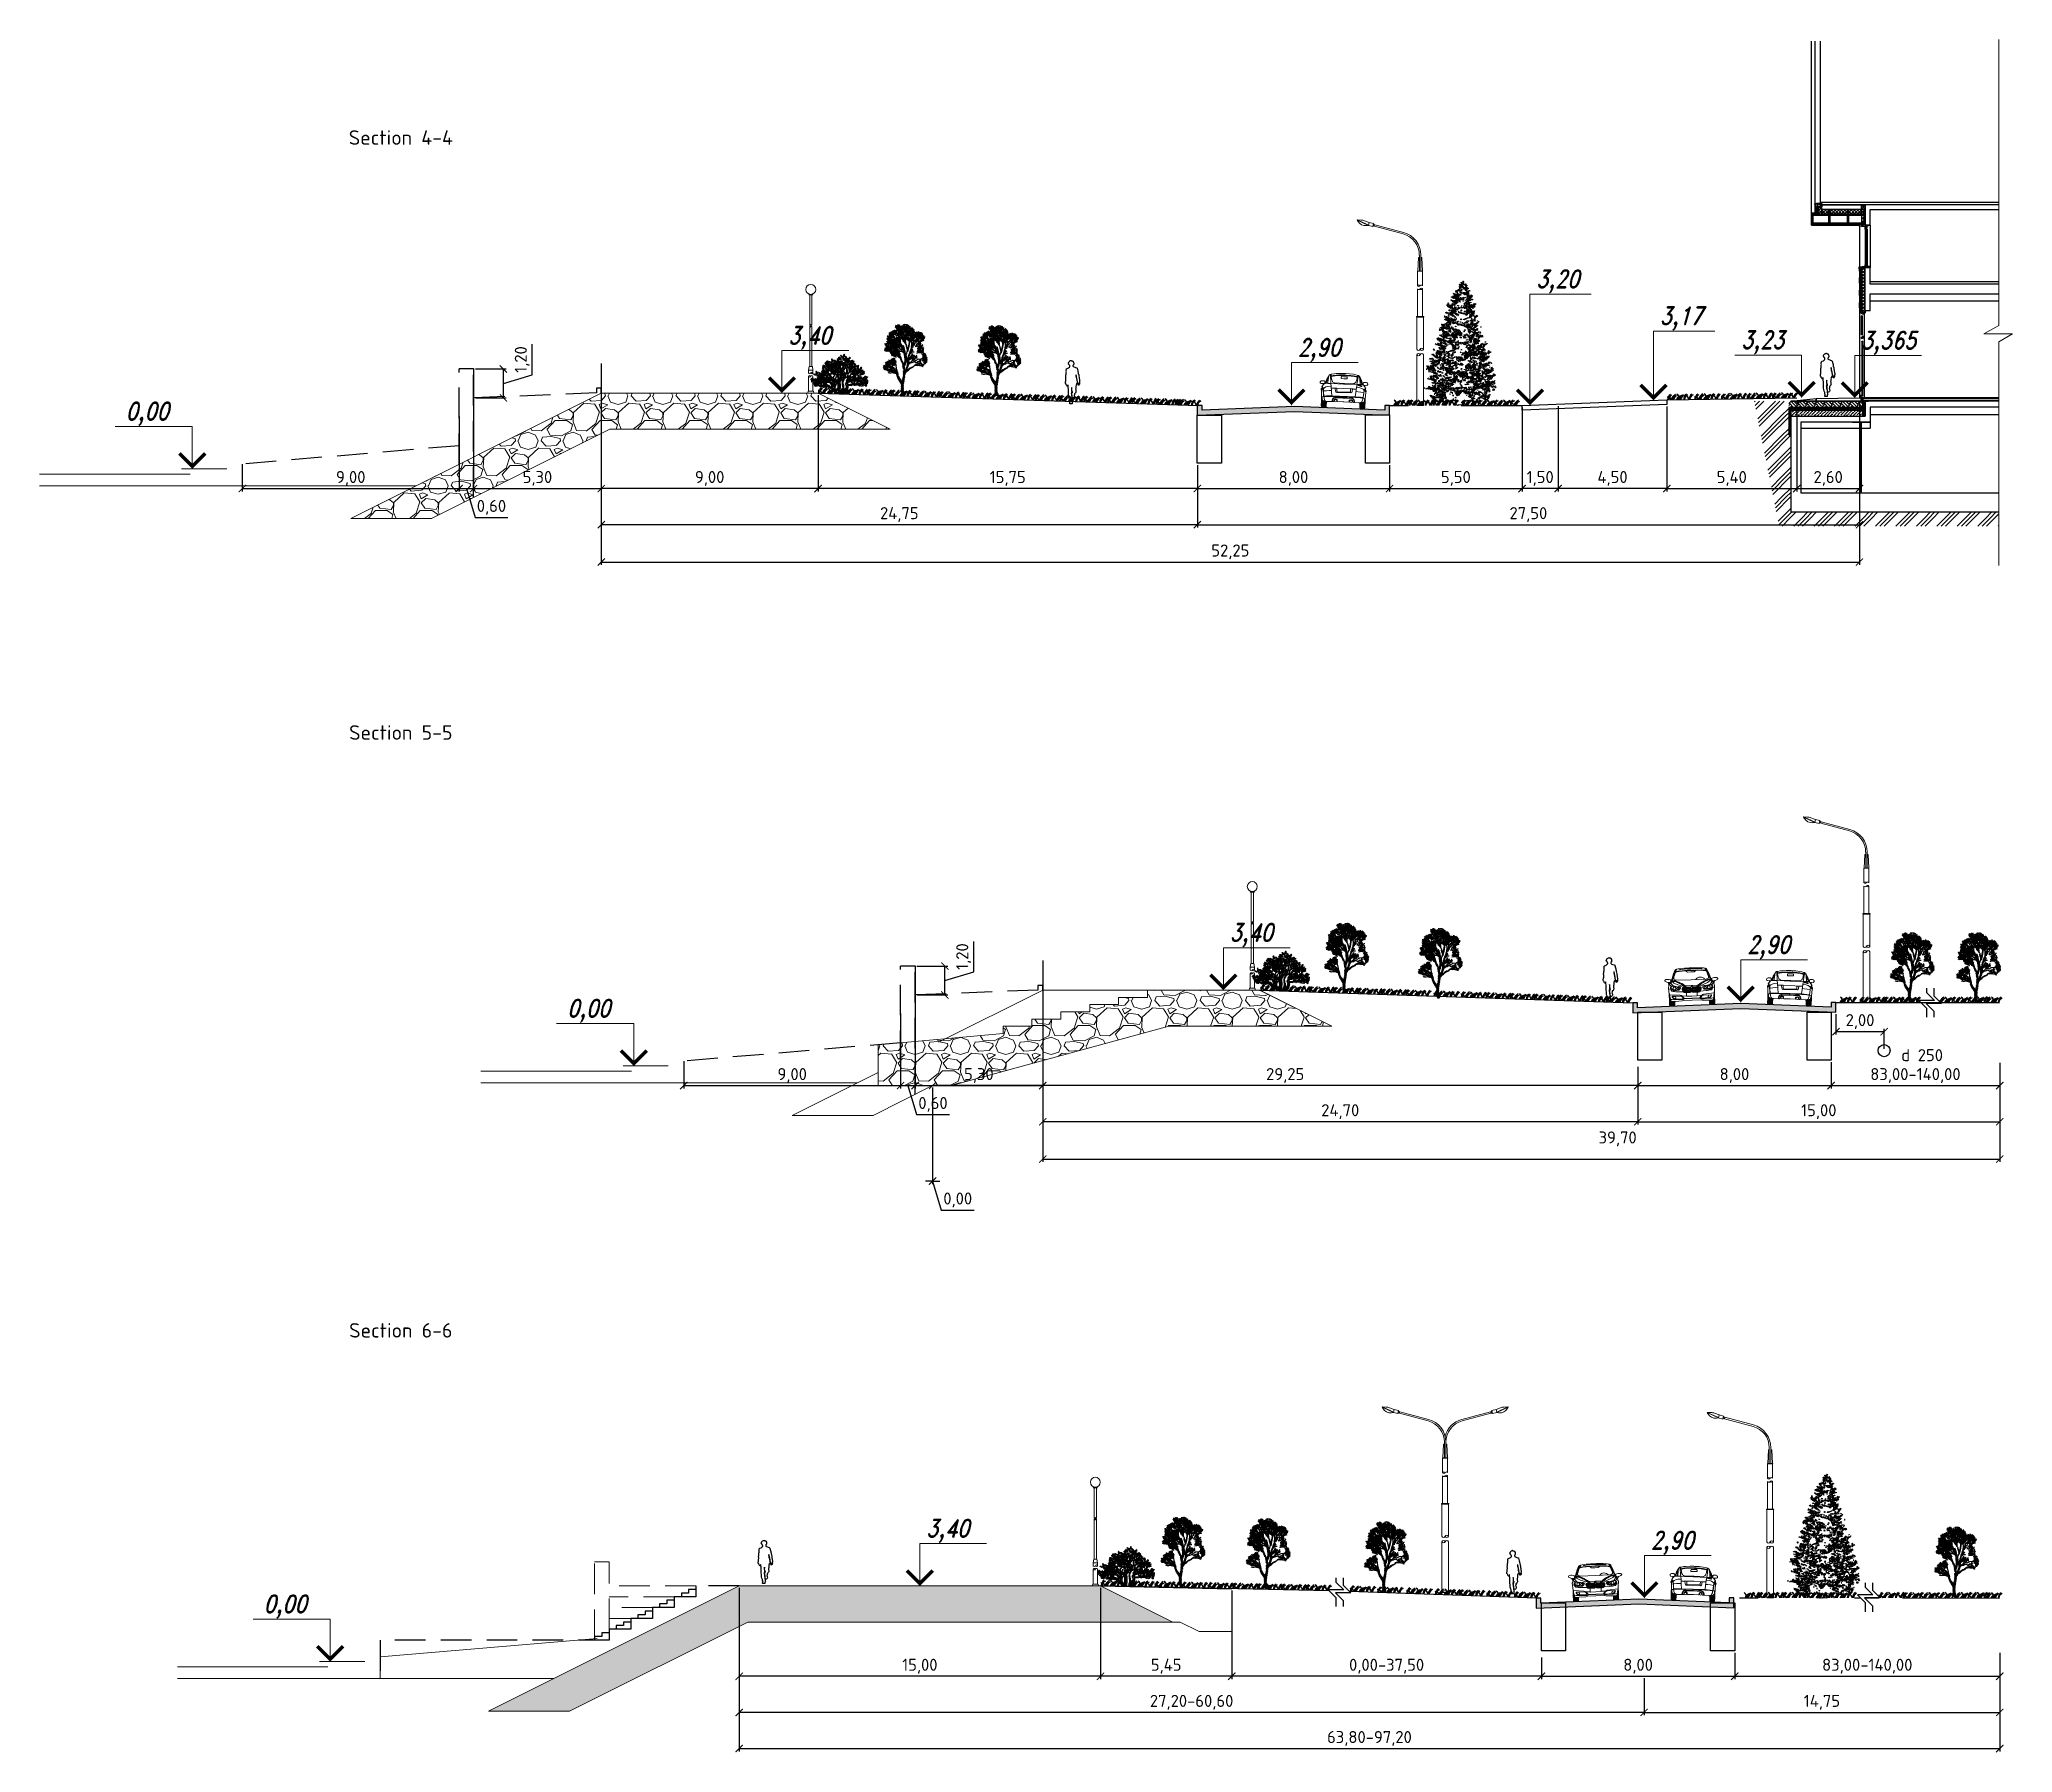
# Model space of a CAD drawing. Header units: millimetres. Extents: x 3633 to 4629, y 3430 to 3787.
# Drawn here: x 4219.3 to 4628.8, y 3431.2 to 3786.7 of the extents above; entities that cross this region are included whole.
import ezdxf

# ---------------------------------------------------------------- set-up
doc = ezdxf.new("R2010")
doc.units = ezdxf.units.MM
for name, pattern in [('DASH', [19.05, 12.7, -6.35]), ('DASHED', [19.05, 12.7, -6.35]), ('HIDDEN', [9.525, 6.35, -3.175])]:
    doc.linetypes.add(name, pattern=pattern)
doc.layers.add('car', color=7, linetype='Continuous', lineweight=9, true_color=0x000000)
doc.layers.add('light', color=7, linetype='Continuous', lineweight=9, true_color=0x000000)
doc.layers.add('det1', color=7, linetype='Continuous', true_color=0x000000)
doc.layers.add('hatch', color=252, linetype='Continuous')
for name, color, linetype, lineweight in [('tx1', 179, 'Continuous', 25), ('tx2', 179, 'Continuous', 25), ('tx3', 179, 'Continuous', 9)]:
    doc.layers.add(name, color=color, linetype=linetype, lineweight=lineweight)
doc.styles.add('bold', font='romand.shx', dxfattribs={"width": 0.8, "oblique": 15})
doc.styles.add('СПДС', font='isocpeur.ttf')
doc.dimstyles.new('СПДС', dxfattribs={"dimtxt": 1.25, "dimasz": 0.75, "dimexe": 0.3, "dimexo": 0.2, "dimgap": 0.3, "dimtad": 1, "dimrnd": 0.05, "dimzin": 1, "dimtxsty": 'СПДС', "dimblk": 'ARCHTICK', "dimcen": 0.6, "dimclrd": 7, "dimclre": 7, "dimclrt": 7, "dimazin": 0, "dimtfac": 1, "dimtmove": 1, "dimatfit": 3, "dimldrblk": 'OBLIQUE', "dimfxl": 1, "dimlwd": -1, "dimlwe": -1, "dimarcsym": 0})
pattern_1 = [(45, (20806.787, 14089.3925), (-1.07763, 1.07763), []), (135, (20806.787, 14089.3925), (-1.07763, -1.07763), [])]

msp = doc.modelspace()

# ---------------------------------------------------------------- texts
at = {"color": 0, "style": 'СПДС'}
msp.add_text('d 250', height=2.5, dxfattribs=at).set_placement((4605.667, 3574.68))
at = {"layer": 'tx2', "color": 0, "lineweight": 15, "ltscale": 200, "style": 'bold', "oblique": 15, "width": 0.8}
for s, p in [('3,20', (4529.921, 3735.194)), ('3,17', (4555.574, 3727.547)), ('3,40', (4374.677, 3723.479)), ('2,90', (4480.432, 3720.979)), ('3,23', (4572.465, 3722.558)), ('3,365', (4597.336, 3722.462)), ('0,00', (4237.166, 3707.754)), ('3,40', (4466.315, 3599.557)), ('2,90', (4573.689, 3597.057)), ('0,00', (4328.804, 3583.832)), ('3,40', (4403.304, 3475.919)), ('2,90', (4553.689, 3473.419)), ('0,00', (4265.793, 3460.194))]:
    msp.add_text(s, height=3.6717, dxfattribs=at).set_placement(p)
at = {"layer": 'tx3', "char_height": 3, "width": 83.35452, "attachment_point": 5, "style": 'СПДС'}
for s, insert in [('{\\fISOCPEUR|b1|i0|c204|p34;Section 4-4}', (4294.257, 3766.371)), ('{\\fISOCPEUR|b1|i0|c204|p34;Section 5-5}', (4294.257, 3642.89)), ('{\\fISOCPEUR|b1|i0|c204|p34;Section 6-6}', (4294.257, 3518.811))]:
    msp.add_mtext(s, dxfattribs=dict(at, insert=insert))

# ---------------------------------------------------------------- blocks, each defined once
blk = doc.blocks.new('*U177')
at = {"layer": 'hatch', "ltscale": 0.5}
blk.add_hatch(color=256, dxfattribs=at).paths.add_polyline_path([(3500, -60), (7980, -239), (7980, 169), (7780, 169), (7780, -31), (3500, 140), (-250, -10), (-250, 190), (-450, 190), (-450, -218)])
at = {"layer": 'det1', "ltscale": 0.5}
blk.add_lwpolyline([(7980, -239), (3500, -60), (-450, -218), (-450, 190), (-250, 190), (-250, -10), (3500, 140), (7780, -31), (7780, 169), (7980, 169), (7980, -239)], dxfattribs=at)
blk = doc.blocks.new('*U281')
at = {"layer": 'car'}
for points in [[(-695, 234), (-714, 232), (-754, 234), (-802, 247), (-865, 266), (-891, 292), (-913, 322), (-925, 366), (-941, 548), (-948, 717), (-946, 54), (-937, 41), (-917, 14), (-901, 5), (-885, 0), (-743, -2), (-723, 11), (-708, 31), (-701, 58)], [(909, 717), (902, 548), (886, 366), (874, 322), (852, 292), (826, 266), (763, 247), (715, 234), (675, 232), (656, 234), (662, 58), (670, 31), (684, 11), (704, -2), (846, 0), (862, 5), (878, 14), (898, 41), (907, 54)]]:
    blk.add_hatch(color=256, dxfattribs=at).paths.add_polyline_path(points)
for p, q in [((-1003, 1068), (-1005, 1040)), ((-1005, 1040), (-1004, 1027)), ((-1004, 1027), (-990, 1007)), ((-996, 1084), (-1003, 1068)), ((-975, 1104), (-996, 1084)), ((-990, 1007), (-964, 999)), ((-941, 1116), (-975, 1104)), ((-964, 999), (-836, 999)), ((-918, 825), (-954, 773)), ((-842, 1116), (-941, 1116)), ((-892, 829), (-933, 781)), ((-924, 890), (-928, 877)), ((-928, 877), (-917, 864)), ((-912, 900), (-924, 890)), ((-917, 864), (-910, 863)), ((-917, 864), (-916, 801)), ((-904, 863), (-914, 809)), ((-898, 913), (-912, 900)), ((-910, 863), (-904, 863)), ((-900, 909), (-904, 863)), ((-893, 930), (-900, 909)), ((-838, 998), (-893, 930)), ((-887, 834), (-892, 829)), ((-883, 832), (-887, 834)), ((-885, 997), (-885, 944)), ((-874, 822), (-883, 832)), ((-872, 784), (-874, 822)), ((-871, 784), (-822, 831)), ((-834, 1114), (-842, 1116)), ((-836, 998), (-814, 1010)), ((-813, 1087), (-834, 1114)), ((-822, 831), (-763, 863)), ((-814, 1010), (-811, 1036)), ((-811, 1036), (-813, 1087)), ((-812, 1010), (-795, 1019)), ((-784, 1060), (-796, 1020)), ((-796, 1020), (-791, 1017)), ((-791, 1017), (-782, 1015)), ((-737, 1191), (-784, 1060)), ((-782, 1015), (-769, 1013)), ((-696, 1017), (-775, 1015)), ((-769, 1013), (-758, 1054)), ((-763, 863), (-680, 889)), ((-761, 1036), (-698, 1035)), ((-758, 1054), (-682, 1233)), ((-678, 1307), (-737, 1191)), ((-693, 1081), (-697, 1017)), ((-559, 1014), (-696, 1017)), ((-682, 1226), (-693, 1081)), ((-685, 1070), (-686, 1021)), ((-686, 1021), (-563, 1018)), ((-659, 1339), (-685, 1070)), ((-675, 1253), (-682, 1226)), ((-680, 889), (-568, 902)), ((-650, 1356), (-678, 1307)), ((-664, 1333), (-675, 1253)), ((-608, 1388), (-650, 1356)), ((-594, 1395), (-608, 1388)), ((-608, 1387), (-598, 1375)), ((-598, 1375), (-591, 1322)), ((-571, 1397), (-594, 1395)), ((-561, 1338), (-592, 1325)), ((-591, 1322), (-571, 1103)), ((-565, 1366), (-572, 1397)), ((-571, 1397), (-447, 1423)), ((-571, 1103), (-560, 1013)), ((-568, 902), (-539, 905)), ((-558, 1312), (-565, 1366)), ((-562, 1016), (-540, 890)), ((-560, 1014), (1, 1011)), ((-559, 1332), (-485, 1353)), ((-542, 1222), (-558, 1312)), ((-556, 1310), (-395, 1342)), ((-528, 1168), (-542, 1222)), ((-540, 890), (-522, 691)), ((-534, 828), (-310, 830)), ((-531, 821), (-305, 821)), ((-506, 1114), (-528, 1168)), ((-506, 1114), (-498, 1096)), ((-503, 1111), (-495, 1092)), ((-498, 1096), (-481, 1079)), ((-485, 1353), (-362, 1373)), ((-481, 1079), (-456, 1060)), ((-456, 1060), (-428, 1048)), ((-447, 1423), (-359, 1436)), ((-428, 1048), (-408, 1046)), ((-408, 1046), (1, 1042)), ((-395, 1342), (-259, 1360)), ((-382, 821), (-363, 709)), ((-362, 1373), (-243, 1385)), ((-359, 1436), (-190, 1447)), ((-310, 830), (-11, 832)), ((-303, 830), (-299, 704)), ((-259, 1360), (-105, 1366)), ((-243, 1385), (-64, 1392)), ((-190, 1447), (-36, 1452)), ((-149, 1249), (-146, 1294)), ((-140, 1237), (-149, 1249)), ((-146, 1294), (-140, 1309)), ((-140, 1309), (-132, 1316)), ((-130, 1235), (-140, 1237)), ((-132, 1316), (-121, 1320)), ((0, 1235), (-130, 1235)), ((-121, 1320), (1, 1320)), ((-105, 1366), (2, 1368)), ((-64, 1392), (2, 1392)), ((82, 1320), (-40, 1320)), ((369, 1046), (-40, 1042)), ((521, 1014), (-40, 1011)), ((-39, 1235), (92, 1235)), ((-36, 1452), (1, 1452)), ((-11, 832), (364, 827)), ((66, 1392), (0, 1392)), ((107, 1367), (0, 1368)), ((38, 1452), (1, 1452)), ((193, 1448), (38, 1452)), ((246, 1385), (66, 1392)), ((94, 1316), (82, 1320)), ((92, 1235), (101, 1237)), ((101, 1309), (94, 1316)), ((107, 1294), (101, 1309)), ((101, 1237), (110, 1249)), ((262, 1360), (107, 1367)), ((110, 1249), (107, 1294)), ((361, 1436), (193, 1448)), ((364, 1373), (246, 1385)), ((398, 1343), (262, 1360)), ((263, 821), (497, 816)), ((265, 705), (265, 828)), ((450, 1423), (361, 1436)), ((487, 1354), (364, 1373)), ((364, 827), (497, 825)), ((389, 1048), (369, 1046)), ((417, 1060), (389, 1048)), ((520, 1318), (398, 1343)), ((442, 1079), (417, 1060)), ((459, 1096), (442, 1079)), ((570, 1388), (450, 1423)), ((464, 1111), (456, 1092)), ((467, 1114), (459, 1096)), ((467, 1114), (489, 1168)), ((502, 890), (483, 691)), ((523, 1344), (487, 1354)), ((489, 1168), (503, 1222)), ((529, 902), (500, 905)), ((523, 1016), (502, 890)), ((503, 1222), (519, 1312)), ((519, 1312), (526, 1366)), ((520, 1014), (657, 1017)), ((532, 1103), (521, 1013)), ((523, 1338), (553, 1325)), ((648, 1021), (524, 1018)), ((526, 1366), (533, 1397)), ((642, 889), (529, 902)), ((532, 1397), (555, 1395)), ((552, 1322), (532, 1103)), ((559, 1375), (552, 1322)), ((555, 1395), (570, 1388)), ((570, 1387), (559, 1375)), ((565, 993), (579, 1000)), ((566, 982), (565, 993)), ((585, 973), (566, 982)), ((570, 1388), (611, 1356)), ((579, 1000), (615, 999)), ((690, 946), (585, 973)), ((611, 1356), (640, 1307)), ((615, 999), (657, 990)), ((620, 1339), (646, 1070)), ((625, 1333), (636, 1253)), ((636, 1253), (643, 1226)), ((640, 1307), (698, 1191)), ((724, 863), (642, 889)), ((719, 1054), (643, 1233)), ((643, 1226), (655, 1081)), ((646, 1070), (648, 1021)), ((655, 1081), (658, 1017)), ((657, 1017), (736, 1015)), ((657, 990), (700, 973)), ((722, 1036), (659, 1035)), ((708, 943), (690, 946)), ((698, 1191), (745, 1060)), ((700, 973), (724, 958)), ((724, 948), (708, 943)), ((730, 1013), (719, 1054)), ((724, 958), (724, 948)), ((724, 948), (724, 948)), ((783, 831), (724, 863)), ((743, 1015), (730, 1013)), ((752, 1017), (743, 1015)), ((745, 1060), (757, 1020)), ((757, 1020), (752, 1017)), ((773, 1010), (756, 1019)), ((772, 1036), (774, 1087)), ((775, 1010), (772, 1036)), ((774, 1087), (795, 1114)), ((797, 998), (775, 1010)), ((832, 784), (783, 831)), ((795, 1114), (804, 1116)), ((926, 999), (797, 999)), ((799, 998), (854, 930)), ((804, 1116), (902, 1116)), ((833, 784), (835, 822)), ((835, 822), (844, 832)), ((844, 832), (849, 834)), ((846, 997), (846, 944)), ((849, 834), (853, 829)), ((853, 829), (894, 781)), ((854, 930), (861, 909)), ((859, 913), (873, 900)), ((861, 909), (866, 863)), ((871, 863), (866, 863)), ((866, 863), (875, 809)), ((878, 864), (871, 863)), ((873, 900), (886, 890)), ((878, 864), (877, 801)), ((889, 877), (878, 864)), ((879, 825), (916, 773)), ((886, 890), (889, 877)), ((902, 1116), (936, 1104)), ((951, 1007), (926, 999)), ((936, 1104), (957, 1084)), ((965, 1027), (951, 1007)), ((957, 1084), (964, 1068)), ((964, 1068), (967, 1040)), ((967, 1040), (965, 1027)), ((-954, 773), (-954, 752)), ((-954, 752), (-951, 726)), ((-951, 726), (-945, 724)), ((-942, 753), (-944, 740)), ((-944, 740), (-942, 724)), ((-942, 724), (-872, 782)), ((-933, 781), (-942, 753)), ((-916, 801), (-916, 810)), ((-828, 462), (-916, 451)), ((-904, 451), (-902, 374)), ((-902, 374), (-891, 329)), ((-891, 329), (-869, 303)), ((-843, 483), (-871, 784)), ((-869, 303), (-833, 284)), ((-863, 793), (-852, 676)), ((-852, 694), (-728, 711)), ((-852, 676), (-836, 483)), ((-844, 482), (-842, 459)), ((-723, 493), (-843, 483)), ((-833, 284), (-777, 264)), ((-730, 475), (-830, 462)), ((-824, 421), (-828, 462)), ((-819, 381), (-824, 421)), ((-804, 338), (-819, 381)), ((-785, 300), (-804, 338)), ((-754, 278), (-785, 300)), ((-777, 264), (-734, 255)), ((-703, 266), (-754, 278)), ((-734, 255), (-714, 255)), ((-504, 479), (-730, 475)), ((-728, 711), (-620, 720)), ((-508, 502), (-723, 493)), ((-714, 255), (-701, 256)), ((-683, 258), (-703, 266)), ((-701, 256), (-696, 258)), ((-696, 258), (-689, 260)), ((-483, 269), (-683, 260)), ((-620, 720), (-525, 723)), ((-522, 691), (-508, 502)), ((-508, 502), (470, 502)), ((2, 484), (-504, 479)), ((-479, 332), (-483, 269)), ((-483, 278), (-456, 280)), ((-466, 368), (-479, 332)), ((-446, 405), (-466, 368)), ((-466, 278), (-452, 269)), ((-456, 280), (-452, 331)), ((-452, 331), (-441, 379)), ((-452, 269), (-437, 269)), ((-427, 424), (-446, 405)), ((-441, 379), (-423, 401)), ((-437, 269), (-407, 273)), ((-394, 442), (-427, 424)), ((-423, 401), (-376, 424)), ((-407, 273), (-403, 329)), ((-403, 329), (-396, 349)), ((-396, 349), (-371, 370)), ((-345, 444), (-394, 442)), ((-376, 424), (2, 428)), ((-371, 370), (-351, 377)), ((-363, 709), (-350, 680)), ((-351, 377), (-313, 376)), ((-350, 680), (-339, 667)), ((-2, 451), (-345, 444)), ((-339, 667), (-316, 658)), ((-316, 658), (276, 660)), ((-313, 376), (-293, 363)), ((-299, 704), (-294, 693)), ((-294, 693), (-283, 687)), ((-293, 363), (-275, 354)), ((-283, 687), (-277, 687)), ((-277, 687), (247, 691)), ((-275, 354), (-269, 341)), ((-269, 341), (-268, 327)), ((-268, 327), (-268, 307)), ((-268, 307), (-262, 280)), ((-262, 280), (-257, 276)), ((-257, 276), (-249, 276)), ((-249, 276), (0, 278)), ((-41, 484), (465, 479)), ((337, 424), (-41, 428)), ((211, 276), (-39, 278)), ((-37, 451), (306, 444)), ((218, 276), (211, 276)), ((223, 280), (218, 276)), ((229, 307), (223, 280)), ((230, 341), (229, 327)), ((229, 327), (229, 307)), ((236, 354), (230, 341)), ((254, 363), (236, 354)), ((247, 691), (258, 693)), ((274, 376), (254, 363)), ((258, 693), (261, 700)), ((261, 700), (265, 705)), ((312, 377), (274, 376)), ((276, 660), (296, 661)), ((296, 661), (320, 683)), ((306, 444), (355, 442)), ((332, 370), (312, 377)), ((320, 683), (333, 726)), ((357, 349), (332, 370)), ((333, 726), (344, 817)), ((384, 401), (337, 424)), ((355, 442), (388, 424)), ((364, 329), (357, 349)), ((368, 273), (364, 329)), ((399, 269), (368, 273)), ((402, 379), (384, 401)), ((388, 424), (408, 405)), ((413, 269), (399, 269)), ((413, 331), (402, 379)), ((408, 405), (428, 368)), ((417, 280), (413, 331)), ((428, 278), (413, 269)), ((444, 278), (417, 280)), ((428, 368), (440, 332)), ((440, 332), (444, 269)), ((444, 269), (644, 260)), ((465, 479), (691, 475)), ((483, 691), (470, 502)), ((470, 502), (684, 493)), ((581, 720), (486, 723)), ((689, 711), (581, 720)), ((644, 258), (664, 266)), ((657, 258), (650, 260)), ((663, 256), (657, 258)), ((675, 255), (663, 256)), ((664, 266), (715, 278)), ((695, 255), (675, 255)), ((684, 493), (804, 483)), ((814, 694), (689, 711)), ((691, 475), (791, 462)), ((738, 264), (695, 255)), ((715, 278), (746, 300)), ((794, 284), (738, 264)), ((746, 300), (766, 338)), ((766, 338), (780, 381)), ((780, 381), (785, 421)), ((785, 421), (789, 462)), ((789, 462), (878, 451)), ((831, 303), (794, 284)), ((814, 676), (797, 483)), ((804, 483), (832, 784)), ((805, 482), (804, 459)), ((824, 793), (814, 676)), ((852, 329), (831, 303)), ((903, 724), (833, 782)), ((863, 374), (852, 329)), ((865, 451), (863, 374)), ((877, 801), (877, 810)), ((894, 781), (903, 753)), ((903, 753), (905, 740)), ((905, 740), (903, 724)), ((913, 726), (906, 724)), ((916, 752), (913, 726)), ((916, 773), (916, 752))]:
    blk.add_line(p, q, dxfattribs=at)
for points in [[(-936, 728), (-929, 549), (-913, 368), (-902, 327), (-882, 300), (-859, 276), (-799, 258), (-752, 246), (-714, 244), (-700, 246), (-689, 251), (-683, 258)], [(898, 728), (890, 549), (874, 368), (863, 327), (843, 300), (820, 276), (760, 258), (713, 246), (675, 244), (661, 246), (650, 251), (644, 258)]]:
    blk.add_lwpolyline(points, dxfattribs=at)
for centre in [(-342, 309), (303, 309)]:
    blk.add_circle(centre, 48.5, dxfattribs=at)
blk = doc.blocks.new('*U73')
at = {"layer": 'light'}
for p, q in [((-2605, 7701), (-2609, 7693)), ((151, 3685), (151, 3666))]:
    blk.add_line(p, q, dxfattribs=at)
at = {"layer": 'light', "ltscale": 15}
for p, q in [((-2609, 7693), (-2147, 7473)), ((-2609, 7693), (-2147, 7473)), ((-2609, 7693), (-2147, 7473)), ((-2609, 7693), (-2586, 7649)), ((-2609, 7693), (-2586, 7649)), ((-2609, 7693), (-2586, 7649)), ((-2605, 7701), (-2145, 7482)), ((-2605, 7701), (-2145, 7482)), ((-2605, 7701), (-2145, 7482)), ((-2444, 7694), (-2605, 7701)), ((-2444, 7694), (-2605, 7701)), ((-2444, 7694), (-2605, 7701)), ((-2114, 7596), (-2303, 7666)), ((-2114, 7596), (-2303, 7666)), ((-2114, 7596), (-2303, 7666)), ((-2223, 7462), (-2147, 7472)), ((-2223, 7462), (-2147, 7472)), ((-2223, 7462), (-2147, 7472)), ((-2147, 7472), (-2114, 7597)), ((-2147, 7472), (-2114, 7597)), ((-2147, 7472), (-2114, 7597)), ((-1964, 7423), (-2147, 7472)), ((-1964, 7423), (-2147, 7472)), ((-1964, 7423), (-2147, 7472)), ((-1930, 7547), (-2114, 7596)), ((-1930, 7547), (-2114, 7596)), ((-1930, 7547), (-2114, 7596)), ((-1964, 7423), (-1930, 7547)), ((-1964, 7423), (-1930, 7547)), ((-1964, 7423), (-1930, 7547)), ((-1942, 7435), (-1959, 7439)), ((-1942, 7435), (-1959, 7439)), ((-1942, 7435), (-1959, 7439)), ((-1942, 7435), (-1918, 7528)), ((-1942, 7435), (-1918, 7528)), ((-1942, 7435), (-1918, 7528)), ((-1894, 7451), (-1935, 7462)), ((-1894, 7451), (-1935, 7462)), ((-1894, 7451), (-1935, 7462)), ((-1917, 7528), (-1934, 7533)), ((-1917, 7528), (-1934, 7533)), ((-1917, 7528), (-1934, 7533)), ((-1883, 7492), (-1924, 7503)), ((-1883, 7492), (-1924, 7503)), ((-1883, 7492), (-1924, 7503)), ((-1898, 7436), (-1882, 7498)), ((-1898, 7436), (-1882, 7498)), ((-1898, 7436), (-1882, 7498)), ((-709, 7117), (-1898, 7436)), ((-709, 7117), (-1898, 7436)), ((-709, 7117), (-1898, 7436)), ((-1882, 7498), (-692, 7179)), ((-1882, 7498), (-692, 7179)), ((-1882, 7498), (-692, 7179)), ((-98, 5577), (-70, 6144)), ((-98, 5577), (-70, 6144)), ((-98, 5577), (-70, 6144)), ((-70, 6144), (-32, 6144)), ((-70, 6144), (-32, 6144)), ((-70, 6144), (-32, 6144)), ((-32, 5577), (-32, 6235)), ((-32, 5577), (-32, 6235)), ((-32, 6235), (-32, 5577)), ((-32, 6235), (-32, 5577)), ((-32, 6235), (-32, 5577)), ((-32, 6144), (-32, 5586)), ((-32, 6144), (-32, 5586)), ((-32, 6144), (-32, 5586)), ((32, 6235), (32, 5577)), ((32, 6235), (32, 5577)), ((32, 5577), (32, 6235)), ((32, 5577), (32, 6235)), ((32, 5577), (32, 6235)), ((70, 6144), (32, 6144)), ((32, 6144), (32, 5586)), ((70, 6144), (32, 6144)), ((32, 6144), (32, 5586)), ((70, 6144), (32, 6144)), ((32, 6144), (32, 5586)), ((98, 5577), (70, 6144)), ((98, 5577), (70, 6144)), ((98, 5577), (70, 6144)), ((113, 5577), (-113, 5577)), ((-113, 5577), (-113, 5567)), ((113, 5577), (-113, 5577)), ((-113, 5577), (-113, 5567)), ((113, 5577), (-113, 5577)), ((-113, 5577), (-113, 5567)), ((-113, 5567), (113, 5567)), ((-113, 5567), (113, 5567)), ((-113, 5567), (113, 5567)), ((-103, 5567), (-103, 4969)), ((-103, 5567), (-103, 4969)), ((-103, 5567), (-103, 4969)), ((-42, 5577), (-98, 5577)), ((-42, 5577), (-98, 5577)), ((-42, 5577), (-98, 5577)), ((42, 5577), (98, 5577)), ((42, 5577), (98, 5577)), ((42, 5577), (98, 5577)), ((103, 5567), (103, 4969)), ((103, 5567), (103, 4969)), ((103, 5567), (103, 4969)), ((113, 5567), (113, 5577)), ((113, 5567), (113, 5577)), ((113, 5567), (113, 5577)), ((-103, 4831), (-103, 3685)), ((103, 4832), (103, 3685)), ((151, 3685), (-151, 3685)), ((-151, 3685), (-151, 3666)), ((-151, 3666), (151, 3666)), ((-141, 3666), (-141, 2327)), ((141, 3666), (141, 2327)), ((-141, 2102), (-141, 0)), ((141, 2102), (141, 0))]:
    blk.add_line(p, q, dxfattribs=at)
blk.add_lwpolyline([(141, 0), (-141, 0)], dxfattribs=at)
at = {"layer": 'light', "ltscale": 15, "extrusion": (0, 0, -1)}
for centre, major_axis, start_param, end_param in [((-2272, 7812), (-251, 251), 3.788377, 5.017672), ((-2272, 7812), (-251, 251), 3.788377, 5.017672), ((-2272, 7812), (-251, 251), 3.788377, 5.017672), ((-2465, 7222), (334, 334), -0.739173, -0.434069), ((-2465, 7222), (334, 334), -0.739173, -0.434069), ((-2465, 7222), (334, 334), -0.739173, -0.434069), ((-945, 6235), (-645, 645), 1.047198, 2.356194), ((-945, 6235), (-645, 645), 1.047198, 2.356194), ((-945, 6235), (-691, 691), 1.047198, 2.356194), ((-945, 6235), (-691, 691), 1.047198, 2.356194), ((-945, 6235), (-691, 691), 1.047198, 2.356194)]:
    blk.add_ellipse(centre, major_axis=major_axis, ratio=1, start_param=start_param, end_param=end_param, dxfattribs=at)
at = {"layer": 'light', "ltscale": 15}
for centre, major_axis, start_param, end_param in [((-51, 4934), (44.4, 44.4), 6.113706, 8.050993), ((-51, 4934), (44.4, 44.4), 6.113706, 8.050993), ((-51, 4934), (44.4, 44.4), 6.113706, 8.050993), ((-52, 5002), (-43.2, 43.2), 1.352104, 3.360285), ((-52, 5002), (-43.2, 43.2), 1.352104, 3.360285), ((-52, 5002), (-43.2, 43.2), 1.352104, 3.360285), ((52, 4934), (-44.3, 44.3), 4.52894, 6.486255), ((52, 4934), (-44.3, 44.3), 4.52894, 6.486255), ((52, 4934), (-44.3, 44.3), 4.52894, 6.486255), ((-52, 4866), (-44.3, 44.3), 1.387347, 3.344662), ((-52, 4866), (-44.3, 44.3), 1.387347, 3.344662), ((-52, 4866), (-44.3, 44.3), 1.387347, 3.344662), ((52, 4799), (-43.2, 43.2), 4.493697, 6.501878), ((52, 4799), (-43.2, 43.2), 4.493697, 6.501878), ((52, 4799), (-43.2, 43.2), 4.493697, 6.501878), ((51, 4867), (-44.4, 44.4), 1.401317, 3.338604), ((51, 4867), (-44.4, 44.4), 1.401317, 3.338604), ((51, 4867), (-44.4, 44.4), 1.401317, 3.338604), ((-71, 2352), (-52.9, 52.9), 1.127575, 3.584814), ((-71, 2352), (-52.9, 52.9), 1.127575, 3.584814), ((-71, 2352), (-52.9, 52.9), 1.127575, 3.584814), ((-70, 2076), (53.3, 53.3), 5.846349, 8.291206), ((-70, 2076), (53.3, 53.3), 5.846349, 8.291206), ((-70, 2076), (53.3, 53.3), 5.846349, 8.291206), ((-70, 2133), (54.8, 54.8), 2.77415, 5.08022), ((-70, 2133), (54.8, 54.8), 2.77415, 5.08022), ((-70, 2133), (54.8, 54.8), 2.77415, 5.08022), ((70, 2296), (54.8, 54.8), 5.915742, 8.221813), ((70, 2296), (54.8, 54.8), 5.915742, 8.221813), ((70, 2296), (54.8, 54.8), 5.915742, 8.221813), ((70, 2353), (-53.3, 53.3), 1.13396, 3.578817), ((70, 2353), (-53.3, 53.3), 1.13396, 3.578817), ((70, 2353), (-53.3, 53.3), 1.13396, 3.578817), ((71, 2077), (-52.9, 52.9), 4.269167, 6.726407), ((71, 2077), (-52.9, 52.9), 4.269167, 6.726407), ((71, 2077), (-52.9, 52.9), 4.269167, 6.726407)]:
    blk.add_ellipse(centre, major_axis=major_axis, ratio=1, start_param=start_param, end_param=end_param, dxfattribs=at)
blk = doc.blocks.new('*U282')
at = {"layer": 'car'}
for points in [[(-703, 163), (-854, 163, -0.258783), (-886, 189), (-899, 228), (-918, 331), (-942, 492), (-956, 569), (-960, 613), (-960, 29), (-944, 0), (-719, 0), (-703, 29)], [(703, 163), (854, 163, 0.258783), (886, 189), (899, 228), (918, 331), (942, 492), (956, 569), (960, 613), (960, 29), (944, 0), (719, 0), (703, 29)]]:
    blk.add_hatch(color=256, dxfattribs=at).paths.add_polyline_path(points)
for p, q in [((-35, 784), (35, 784)), ((0, 804), (0, 764))]:
    blk.add_line(p, q, dxfattribs=at)
for points in [[(-951, 966, -0.086587), (-982, 972, -0.03884), (-1100, 1030, -0.304073), (-1099, 1057, -0.173994), (-1063, 1096, -0.117708), (-862, 1078, -0.079274), (-844, 1044)], [(0, 204), (-343, 204), (-414, 187), (-692, 175), (-853, 175, -0.246202), (-875, 193), (-887, 231), (-906, 333), (-930, 494), (-944, 571), (-960, 767), (-959, 776), (-936, 809), (-931, 898), (-952, 914), (-952, 952), (-951, 966)], [(-951, 966), (-902, 965), (-879, 972, 0.108127), (-844, 1044)], [(-843, 813, 0.219934), (-855, 793), (-857, 779), (-853, 732), (-846, 698, 0.074962), (-818, 660, 0.078405), (-781, 641, 0.029684), (-738, 631, 0.017523), (-666, 630, 0.006133), (-581, 634), (-541, 636, 0.121315), (-512, 648, 0.024202), (-471, 707), (-462, 719, 0.495512), (-472, 741, 0.018752), (-547, 766, 0.012988), (-766, 820, 0.041161), (-843, 813)], [(-819, 1016, 0.115478), (-618, 888, 0.009835), (-407, 803)], [(-488, 919, 0.036012), (-655, 997, 0.112074), (-811, 1008)], [(-474, 945, 0.039459), (-647, 1020, 0.101314), (-798, 1035, 0.097226)], [(-555, 1409, 0.041965), (-615, 1399, 0.097566), (-634, 1387), (-642, 1380), (-712, 1195), (-725, 1156), (-727, 1138), (-727, 1122), (-722, 1107), (-716, 1095), (-703, 1079), (-686, 1067), (-664, 1059), (-641, 1055), (-612, 1051), (0, 1051)], [(-488, 919, -0.086447), (-267, 750)], [(-474, 945, -0.109665), (-207, 747, -0.086447)], [(555, 1409, -0.041965), (615, 1399, -0.097566), (634, 1387), (642, 1380), (712, 1195), (725, 1156), (727, 1138), (727, 1122), (722, 1107), (716, 1095), (703, 1079), (686, 1067), (664, 1059), (641, 1055), (612, 1051), (0, 1051)], [(0, 204), (343, 204), (414, 187), (692, 175), (853, 175, 0.246202), (875, 193), (887, 231), (906, 333), (930, 494), (944, 571), (960, 767), (959, 776), (936, 809), (931, 898), (952, 914), (952, 952), (951, 966)], [(474, 945, 0.109665), (207, 747, 0.086447)], [(488, 919, 0.086447), (267, 750)], [(819, 1016, -0.115478), (618, 888, -0.009835), (407, 803)], [(843, 813, -0.219934), (855, 793), (857, 779), (853, 732), (846, 698, -0.074962), (818, 660, -0.078405), (781, 641, -0.029684), (738, 631, -0.017523), (666, 630, -0.006133), (581, 634), (541, 636, -0.121315), (512, 648, -0.024202), (471, 707), (462, 719, -0.495512), (472, 741, -0.018752), (547, 766, -0.012988), (766, 820, -0.041161), (843, 813)], [(474, 945, -0.039459), (647, 1020, -0.101314), (798, 1035, -0.097226)], [(488, 919, -0.036012), (655, 997, -0.112074), (811, 1008)], [(951, 966, 0.086587), (982, 972, 0.03884), (1100, 1030, 0.304073), (1099, 1057, 0.173994), (1063, 1096, 0.117708), (862, 1078, 0.079274), (844, 1044)], [(951, 966), (902, 965), (879, 972, -0.108127), (844, 1044)], [(-926, 465), (-490, 426, -0.132669), (-387, 376), (-308, 265)], [(-894, 269), (-821, 256), (-725, 250), (-474, 240), (-373, 238, 0.332558), (-320, 282)], [(-857, 779), (-873, 763, 0.239592), (-880, 742), (-869, 673, 0.207141), (-819, 602, 0.038689), (-600, 576), (-355, 566)], [(-370, 301, -0.621988), (-392, 262), (-723, 278, -0.091073), (-757, 291, -0.134269), (-815, 362, -0.558845), (-792, 397), (-484, 389, -0.188393), (-409, 357), (-370, 301)], [(-557, 768, -0.147224), (-533, 787), (-407, 803), (-295, 810), (0, 810)], [(-336, 747, 0.261694), (-394, 705, 0.1028), (-393, 653), (-355, 566, 0.213481), (-276, 522), (-64, 522, 0.307412), (-16, 558), (-16, 691, 0.383184), (-71, 747), (-336, 747)], [(557, 768, 0.147224), (533, 787), (407, 803), (295, 810), (0, 810)], [(336, 747, -0.261694), (394, 705, -0.1028), (393, 653), (355, 566, -0.213481), (276, 522), (64, 522, -0.307412), (16, 558), (16, 691, -0.383184), (71, 747), (336, 747)], [(926, 465), (490, 426, 0.132669), (387, 376), (308, 265)], [(894, 269), (821, 256), (725, 250), (474, 240), (373, 238, -0.332558), (320, 282)], [(857, 779), (873, 763, -0.239592), (880, 742), (869, 673, -0.207141), (819, 602, -0.038689), (600, 576), (355, 566)], [(370, 301, 0.621988), (392, 262), (723, 278, 0.091073), (757, 291, 0.134269), (815, 362, 0.558845), (792, 397), (484, 389, 0.188393), (409, 357), (370, 301)]]:
    blk.add_lwpolyline(points, format="xyb", dxfattribs=at)
for points in [[(-931, 898), (-918, 925), (-798, 1035)], [(-843, 813), (-931, 898)], [(-835, 964), (-900, 912), (-922, 889)], [(-844, 1044), (-828, 1038)], [(-826, 1009), (-844, 919), (-766, 820)], [(0, 1543), (-71, 1543), (-170, 1541), (-258, 1538), (-350, 1533), (-440, 1525), (-524, 1516), (-592, 1506), (-620, 1497), (-642, 1484), (-656, 1472), (-669, 1453), (-731, 1318), (-828, 1038)], [(-827, 1038), (-826, 1009)], [(-558, 1421), (-605, 1416), (-620, 1414), (-646, 1404), (-667, 1394), (-676, 1385), (-799, 1035)], [(-676, 1385), (-657, 1424), (-635, 1463), (-613, 1488), (-592, 1506)], [(-578, 1508), (-608, 1462), (-629, 1424), (-633, 1409)], [(0, 1447), (-140, 1446), (-269, 1443), (-364, 1438), (-495, 1428), (-558, 1421)], [(0, 1434), (-140, 1433), (-269, 1431), (-363, 1426), (-493, 1416), (-555, 1409)], [(-474, 1521), (-461, 1491), (-458, 1487), (-454, 1486), (-445, 1485), (-423, 1488), (-283, 1502), (-181, 1503), (0, 1503)], [(-222, 1432), (-138, 1374), (0, 1374)], [(0, 1543), (71, 1543), (170, 1541), (258, 1538), (350, 1533), (440, 1525), (524, 1516), (592, 1506), (620, 1497), (642, 1484), (656, 1472), (669, 1453), (731, 1318), (828, 1038)], [(474, 1521), (461, 1491), (458, 1487), (454, 1486), (445, 1485), (423, 1488), (283, 1502), (181, 1503), (0, 1503)], [(0, 1447), (140, 1446), (269, 1443), (364, 1438), (495, 1428), (558, 1421)], [(0, 1434), (140, 1433), (269, 1431), (363, 1426), (493, 1416), (555, 1409)], [(222, 1432), (138, 1374), (0, 1374)], [(558, 1421), (605, 1416), (620, 1414), (646, 1404), (667, 1394), (676, 1385), (799, 1035)], [(578, 1508), (608, 1462), (629, 1424), (633, 1409)], [(676, 1385), (657, 1424), (635, 1463), (613, 1488), (592, 1506)], [(826, 1009), (844, 919), (766, 820)], [(931, 898), (918, 925), (798, 1035)], [(827, 1038), (826, 1009)], [(844, 1044), (828, 1038)], [(835, 964), (900, 912), (922, 889)], [(843, 813), (931, 898)], [(-952, 679), (-853, 732)], [(-225, 522), (-225, 386), (-399, 386)], [(-348, 726), (-348, 594)], [(-320, 282), (0, 282)], [(-309, 730), (-309, 549)], [(-308, 265), (0, 265)], [(-269, 729), (-269, 540)], [(-230, 729), (-230, 540)], [(-225, 386), (-225, 372), (0, 372)], [(-190, 729), (-190, 540)], [(-151, 729), (-151, 540)], [(-111, 729), (-111, 540)], [(-72, 729), (-72, 540)], [(225, 386), (225, 372), (0, 372)], [(320, 282), (0, 282)], [(308, 265), (0, 265)], [(72, 729), (72, 540)], [(111, 729), (111, 540)], [(151, 729), (151, 540)], [(190, 729), (190, 540)], [(225, 522), (225, 386), (399, 386)], [(230, 729), (230, 540)], [(269, 729), (269, 540)], [(309, 730), (309, 549)], [(348, 726), (348, 594)], [(952, 679), (853, 732)]]:
    blk.add_lwpolyline(points, dxfattribs=at)
for points in [[(-838, 801, 0.186526), (-842, 791), (-845, 778), (-841, 734), (-835, 703, 0.070523), (-810, 670, 0.076123), (-777, 653, 0.029021), (-736, 644, 0.017315), (-667, 642, 0.006136), (-581, 647), (-542, 648, 0.110261), (-521, 657, 0.023737), (-481, 714), (-473, 725, 0.493895), (-475, 729, 0.019011), (-551, 754, 0.012904), (-767, 807, 0.038649)], [(-792, 384), (-708, 382, -0.326161), (-685, 364), (-672, 321, -0.51563), (-697, 289), (-722, 290, -0.087537), (-750, 301, -0.133548), (-804, 367, -0.561503)], [(-335, 730, 0.246897), (-377, 699, 0.094337), (-376, 658), (-340, 575, 0.205976), (-275, 540), (-64, 540, 0.2846), (-33, 561), (-33, 690, 0.377389), (-72, 729)], [(335, 730, -0.246897), (377, 699, -0.094337), (376, 658), (340, 575, -0.205976), (275, 540), (64, 540, -0.2846), (33, 561), (33, 690, -0.377389), (72, 729)], [(838, 801, -0.186526), (842, 791), (845, 778), (841, 734), (835, 703, -0.070523), (810, 670, -0.076123), (777, 653, -0.029021), (736, 644, -0.017315), (667, 642, -0.006136), (581, 647), (542, 648, -0.110261), (521, 657, -0.023737), (481, 714), (473, 725, -0.493895), (475, 729, -0.019011), (551, 754, -0.012904), (767, 807, -0.038649)], [(792, 384), (708, 382, 0.326161), (685, 364), (672, 321, 0.51563), (697, 289), (722, 290, 0.087537), (750, 301, 0.133548), (804, 367, 0.561503)]]:
    blk.add_lwpolyline(points, format="xyb", close=True, dxfattribs=at)
for centre, radius in [((-712, 717), 63.7), ((-712, 717), 56.3), ((-575, 702), 43.9), ((-575, 702), 36.4), ((575, 702), 43.9), ((575, 702), 36.4), ((712, 717), 63.7), ((712, 717), 56.3)]:
    blk.add_circle(centre, radius, dxfattribs=at)
blk.add_arc((370, 913), 232, 36.6231, 143.3769, dxfattribs=at)
at = {"layer": 'car', "extrusion": (0, 0, -1)}
blk.add_ellipse((0, 784), major_axis=(34.7, 0), ratio=0.584594, start_param=1.570796, end_param=4.712389, dxfattribs=at)
at = {"layer": 'car'}
blk.add_ellipse((0, 784), major_axis=(-34.7, 0), ratio=0.584594, start_param=1.570796, end_param=4.712389, dxfattribs=at)
blk = doc.blocks.new('_ArchTick')
at = {"color": 0, "linetype": 'ByBlock', "const_width": 0.15}
blk.add_lwpolyline([(-0.5, -0.5), (0.5, 0.5)], dxfattribs=at)
blk = doc.blocks.new('*D245')
at = {"color": 7, "transparency": 16777216}
for p, q in [((4550.99, 3573.54), (4550.99, 3569.01)), ((4550.99, 3569.61), (4404.63, 3569.61)), ((4404.63, 3569.21), (4404.63, 3569.01))]:
    blk.add_line(p, q, dxfattribs=at)
at = {"layer": 'Defpoints', "color": 0, "transparency": 16777216}
for p in [(4550.99, 3573.94), (4404.63, 3569.61), (4404.63, 3569.61)]:
    blk.add_point(p, dxfattribs=at)
at = {"color": 7, "transparency": 16777216, "xscale": 1.5, "yscale": 1.5, "zscale": 1.5, "rotation": 180}
blk.add_blockref('_ArchTick', (4404.63, 3569.61), dxfattribs=at)
at = {"color": 7, "transparency": 16777216, "xscale": 1.5, "yscale": 1.5, "zscale": 1.5}
blk.add_blockref('_ArchTick', (4550.99, 3569.61), dxfattribs=at)
at = {"color": 7, "transparency": 16777216, "insert": (4477.81, 3571.71), "char_height": 2.5, "attachment_point": 5, "style": 'СПДС'}
blk.add_mtext('29,25', dxfattribs=at)
blk = doc.blocks.new('_Oblique')
at = {"color": 0, "linetype": 'ByBlock', "lineweight": -2}
blk.add_line((-0.5, -0.5), (0.5, 0.5), dxfattribs=at)
blk = doc.blocks.new('*D246')
at = {"color": 7, "transparency": 16777216}
for p, q in [((4404.63, 3569.21), (4404.63, 3549.19)), ((4404.63, 3569.21), (4404.63, 3549.19)), ((4404.63, 3549.79), (4403.13, 3549.79)), ((4404.63, 3549.79), (4406.13, 3549.79)), ((4404.63, 3549.79), (4406.43, 3543.79)), ((4406.43, 3543.79), (4413.26, 3543.79))]:
    blk.add_line(p, q, dxfattribs=at)
at = {"layer": 'Defpoints', "color": 0, "transparency": 16777216}
for p in [(4404.63, 3569.61), (4404.63, 3569.61), (4404.63, 3549.79)]:
    blk.add_point(p, dxfattribs=at)
at = {"color": 7, "transparency": 16777216, "xscale": 1.5, "yscale": 1.5, "zscale": 1.5}
blk.add_blockref('_ArchTick', (4404.63, 3549.79), dxfattribs=at)
at = {"color": 7, "transparency": 16777216, "xscale": 1.5, "yscale": 1.5, "zscale": 1.5, "rotation": 180}
blk.add_blockref('_ArchTick', (4404.63, 3549.79), dxfattribs=at)
at = {"color": 7, "transparency": 16777216, "insert": (4409.85, 3545.89), "char_height": 2.5, "attachment_point": 5, "style": 'СПДС'}
blk.add_mtext('0,00', dxfattribs=at)
blk = doc.blocks.new('*D186')
at = {"color": 7, "transparency": 16777216}
for p, q in [((4550.99, 3569.21), (4550.99, 3561.51)), ((4626.12, 3569.21), (4626.12, 3561.51)), ((4550.99, 3562.11), (4626.12, 3562.11))]:
    blk.add_line(p, q, dxfattribs=at)
at = {"layer": 'Defpoints', "color": 0, "transparency": 16777216}
for p in [(4550.99, 3569.61), (4626.12, 3569.61), (4626.12, 3562.11)]:
    blk.add_point(p, dxfattribs=at)
at = {"color": 7, "transparency": 16777216, "xscale": 1.5, "yscale": 1.5, "zscale": 1.5}
for p, rotation in [((4550.99, 3562.11), 179.9996016160246), ((4626.12, 3562.11), 359.9996016160245)]:
    blk.add_blockref('_ArchTick', p, dxfattribs=dict(at, rotation=rotation))
at = {"color": 7, "transparency": 16777216, "insert": (4588.56, 3564.21), "char_height": 2.5, "attachment_point": 5, "rotation": 359.9996, "style": 'СПДС'}
blk.add_mtext('15,00', dxfattribs=at)
blk = doc.blocks.new('*D187')
at = {"color": 7, "transparency": 16777216}
for p, q in [((4427.49, 3569.21), (4427.49, 3561.51)), ((4550.99, 3569.21), (4550.99, 3561.51)), ((4550.99, 3562.11), (4427.49, 3562.11))]:
    blk.add_line(p, q, dxfattribs=at)
at = {"layer": 'Defpoints', "color": 0, "transparency": 16777216}
for p in [(4427.49, 3569.61), (4550.99, 3569.61), (4427.49, 3562.11)]:
    blk.add_point(p, dxfattribs=at)
at = {"color": 7, "transparency": 16777216, "xscale": 1.5, "yscale": 1.5, "zscale": 1.5, "rotation": 180}
blk.add_blockref('_ArchTick', (4427.49, 3562.11), dxfattribs=at)
at = {"color": 7, "transparency": 16777216, "xscale": 1.5, "yscale": 1.5, "zscale": 1.5}
blk.add_blockref('_ArchTick', (4550.99, 3562.11), dxfattribs=at)
at = {"color": 7, "transparency": 16777216, "insert": (4489.24, 3564.21), "char_height": 2.5, "attachment_point": 5, "style": 'СПДС'}
blk.add_mtext('24,70', dxfattribs=at)
blk = doc.blocks.new('*D188')
at = {"color": 7, "transparency": 16777216}
for p, q in [((4427.49, 3561.71), (4427.49, 3553.76)), ((4626.12, 3561.71), (4626.12, 3553.76)), ((4427.49, 3554.36), (4626.12, 3554.36))]:
    blk.add_line(p, q, dxfattribs=at)
at = {"layer": 'Defpoints', "color": 0, "transparency": 16777216}
for p in [(4427.49, 3562.11), (4626.12, 3562.11), (4626.12, 3554.36)]:
    blk.add_point(p, dxfattribs=at)
at = {"color": 7, "transparency": 16777216, "xscale": 1.5, "yscale": 1.5, "zscale": 1.5}
for p, rotation in [((4427.49, 3554.36), 180.0001973891662), ((4626.12, 3554.36), 0.0001973891662108201)]:
    blk.add_blockref('_ArchTick', p, dxfattribs=dict(at, rotation=rotation))
at = {"color": 7, "transparency": 16777216, "insert": (4546.81, 3558.56), "char_height": 2.5, "attachment_point": 5, "rotation": 0.0002, "style": 'СПДС'}
blk.add_mtext('39,70', dxfattribs=at)
blk = doc.blocks.new('*D189')
at = {"color": 7, "transparency": 16777216}
for p, q in [((4550.99, 3573.54), (4550.99, 3569.01)), ((4591.12, 3574.47), (4591.12, 3569.01)), ((4550.99, 3569.61), (4591.12, 3569.61))]:
    blk.add_line(p, q, dxfattribs=at)
at = {"layer": 'Defpoints', "color": 0, "transparency": 16777216}
for p in [(4550.99, 3573.94), (4591.12, 3574.87), (4591.12, 3569.61)]:
    blk.add_point(p, dxfattribs=at)
at = {"color": 7, "transparency": 16777216, "xscale": 1.5, "yscale": 1.5, "zscale": 1.5, "rotation": 180}
blk.add_blockref('_ArchTick', (4550.99, 3569.61), dxfattribs=at)
at = {"color": 7, "transparency": 16777216, "xscale": 1.5, "yscale": 1.5, "zscale": 1.5}
blk.add_blockref('_ArchTick', (4591.12, 3569.61), dxfattribs=at)
at = {"color": 7, "transparency": 16777216, "insert": (4571.06, 3571.71), "char_height": 2.5, "attachment_point": 5, "style": 'СПДС'}
blk.add_mtext('8,00', dxfattribs=at)
blk = doc.blocks.new('*D247')
at = {"color": 7, "transparency": 16777216}
for p, q in [((4592.12, 3584.43), (4592.12, 3580.21)), ((4592.12, 3580.81), (4602.12, 3580.81)), ((4602.12, 3577.27), (4602.12, 3581.41))]:
    blk.add_line(p, q, dxfattribs=at)
at = {"layer": 'Defpoints', "color": 0, "transparency": 16777216}
for p in [(4592.12, 3584.83), (4602.12, 3580.81), (4602.12, 3576.87)]:
    blk.add_point(p, dxfattribs=at)
at = {"color": 7, "transparency": 16777216, "xscale": 1.5, "yscale": 1.5, "zscale": 1.5, "rotation": 180}
blk.add_blockref('_ArchTick', (4592.12, 3580.81), dxfattribs=at)
at = {"color": 7, "transparency": 16777216, "xscale": 1.5, "yscale": 1.5, "zscale": 1.5}
blk.add_blockref('_ArchTick', (4602.12, 3580.81), dxfattribs=at)
at = {"color": 7, "transparency": 16777216, "insert": (4597.12, 3582.91), "char_height": 2.5, "attachment_point": 5, "style": 'СПДС'}
blk.add_mtext('2,00', dxfattribs=at)
blk = doc.blocks.new('*D190')
at = {"color": 7, "transparency": 16777216}
for p, q in [((4397.99, 3584.56), (4397.99, 3569.01)), ((4400.99, 3574.15), (4400.99, 3569.01)), ((4397.99, 3569.61), (4400.99, 3569.61)), ((4399.49, 3569.61), (4401.29, 3563.61)), ((4401.29, 3563.61), (4408.12, 3563.61))]:
    blk.add_line(p, q, dxfattribs=at)
at = {"layer": 'Defpoints', "color": 0, "transparency": 16777216}
for p in [(4397.99, 3584.96), (4400.99, 3574.55), (4400.99, 3569.61)]:
    blk.add_point(p, dxfattribs=at)
at = {"color": 7, "transparency": 16777216, "xscale": 1.5, "yscale": 1.5, "zscale": 1.5, "rotation": 180}
blk.add_blockref('_ArchTick', (4397.99, 3569.61), dxfattribs=at)
at = {"color": 7, "transparency": 16777216, "xscale": 1.5, "yscale": 1.5, "zscale": 1.5}
blk.add_blockref('_ArchTick', (4400.99, 3569.61), dxfattribs=at)
at = {"color": 7, "transparency": 16777216, "insert": (4404.71, 3565.71), "char_height": 2.5, "attachment_point": 5, "style": 'СПДС'}
blk.add_mtext('0,60', dxfattribs=at)
blk = doc.blocks.new('*D248')
at = {"color": 7, "transparency": 16777216}
for p, q in [((4413.18, 3593.22), (4413.18, 3599.55)), ((4401.39, 3594.42), (4407.78, 3594.42)), ((4407.18, 3588.42), (4407.18, 3594.42)), ((4407.18, 3591.42), (4413.18, 3593.22)), ((4401.39, 3588.42), (4407.78, 3588.42))]:
    blk.add_line(p, q, dxfattribs=at)
at = {"layer": 'Defpoints', "color": 0, "transparency": 16777216}
for p in [(4400.99, 3594.42), (4407.18, 3594.42), (4400.99, 3588.42)]:
    blk.add_point(p, dxfattribs=at)
at = {"color": 7, "transparency": 16777216, "xscale": 1.5, "yscale": 1.5, "zscale": 1.5}
for p, rotation in [((4407.18, 3594.42), 90), ((4407.18, 3588.42), 270)]:
    blk.add_blockref('_ArchTick', p, dxfattribs=dict(at, rotation=rotation))
at = {"color": 7, "transparency": 16777216, "insert": (4411.08, 3596.39), "char_height": 2.5, "attachment_point": 5, "rotation": 90, "style": 'СПДС'}
blk.add_mtext('1,20', dxfattribs=at)
blk = doc.blocks.new('*D191')
at = {"color": 7, "transparency": 16777216}
for p, q in [((4400.99, 3594.49), (4400.99, 3569.01)), ((4427.49, 3595.55), (4427.49, 3569.01)), ((4400.99, 3569.61), (4427.49, 3569.61))]:
    blk.add_line(p, q, dxfattribs=at)
at = {"layer": 'Defpoints', "color": 0, "transparency": 16777216}
for p in [(4427.49, 3595.95), (4400.99, 3594.89), (4427.49, 3569.61)]:
    blk.add_point(p, dxfattribs=at)
at = {"color": 7, "transparency": 16777216, "xscale": 1.5, "yscale": 1.5, "zscale": 1.5, "rotation": 180}
blk.add_blockref('_ArchTick', (4400.99, 3569.61), dxfattribs=at)
at = {"color": 7, "transparency": 16777216, "xscale": 1.5, "yscale": 1.5, "zscale": 1.5}
blk.add_blockref('_ArchTick', (4427.49, 3569.61), dxfattribs=at)
at = {"color": 7, "transparency": 16777216, "insert": (4414.24, 3571.71), "char_height": 2.5, "attachment_point": 5, "style": 'СПДС'}
blk.add_mtext('5,30', dxfattribs=at)
blk = doc.blocks.new('*D192')
at = {"color": 7, "transparency": 16777216}
for p, q in [((4397.99, 3584.56), (4397.99, 3569.01)), ((4352.99, 3572.04), (4352.99, 3569.01)), ((4352.99, 3569.61), (4397.99, 3569.61))]:
    blk.add_line(p, q, dxfattribs=at)
at = {"layer": 'Defpoints', "color": 0, "transparency": 16777216}
for p in [(4397.99, 3584.96), (4352.99, 3572.44), (4397.99, 3569.61)]:
    blk.add_point(p, dxfattribs=at)
at = {"color": 7, "transparency": 16777216, "xscale": 1.5, "yscale": 1.5, "zscale": 1.5, "rotation": 180}
blk.add_blockref('_ArchTick', (4352.99, 3569.61), dxfattribs=at)
at = {"color": 7, "transparency": 16777216, "xscale": 1.5, "yscale": 1.5, "zscale": 1.5}
blk.add_blockref('_ArchTick', (4397.99, 3569.61), dxfattribs=at)
at = {"color": 7, "transparency": 16777216, "insert": (4375.49, 3571.71), "char_height": 2.5, "attachment_point": 5, "style": 'СПДС'}
blk.add_mtext('9,00', dxfattribs=at)
blk = doc.blocks.new('grass')
at = {"color": 0}
for centre, radius, start, end in [((18, -80), 193, 24.41404, 89.32312), ((4, -79), 193, 24.1831, 85.0409), ((283, 8), 251, 120.91532, 181.7436), ((299, 18), 251, 125.19754, 184.08204), ((300, -40), 251, 113.37164, 170.93), ((317, -31), 251, 117.65386, 172.79282), ((442, -40), 251, 113.37164, 170.93), ((459, -31), 251, 117.65386, 172.79282), ((499, 8), 251, 120.91532, 181.7436), ((514, 18), 251, 125.19754, 184.08204), ((465, -39), 205, 105.37875, 169.02323), ((480, -34), 205, 109.66097, 170.33326), ((632, -94), 251, 95.3506, 157.91619), ((650, -92), 251, 99.63282, 158.51732), ((291, 8), 251, 358.2564, 59.08468), ((275, 18), 251, 355.91796, 54.80246), ((667, -34), 205, 105.37875, 170.29766), ((681, -30), 205, 109.66097, 171.60273), ((778, -4), 226, 115.70682, 178.95931), ((793, 4), 226, 119.98904, 180.95928), ((789, -46), 226, 106.7576, 168.24844), ((805, -40), 226, 111.03982, 169.66132), ((954, 8), 251, 120.91532, 181.7436), ((970, 18), 251, 125.19754, 184.08204), ((971, -40), 251, 113.37164, 170.93), ((988, -31), 251, 117.65386, 172.79282), ((703, -46), 226, 11.75156, 73.2424), ((687, -40), 226, 10.33868, 68.96018), ((1174, 8), 251, 120.91532, 181.7436), ((1190, 18), 251, 125.19754, 184.08204), ((1191, -40), 251, 113.37164, 170.93), ((1208, -31), 251, 117.65386, 172.79282)]:
    blk.add_arc(centre, radius, start, end, dxfattribs=at)
blk = doc.blocks.new('z_3')
at = {"color": 0}
for p, q in [((-846.15, 2480), (-334.15, 1594.5)), ((-364.65, 1158.7), (-124.55, 743.25))]:
    blk.add_line(p, q, dxfattribs=at)
for points in [[(-1941.35, 8136.25), (-2097.6, 8204.85)], [(-1788.9, 7938.05), (-2079.85, 8307.75)], [(-1983.25, 8411.95), (-2069.65, 8532.65)], [(-1983.25, 8411.95), (-1940.05, 8326.8), (-1844.8, 8291.25), (-1844.8, 8265.85), (-1844.8, 8231.5)], [(-1750.75, 8024.45), (-1844.8, 8145.15), (-1844.8, 8291.25), (-1940.05, 8507.2)], [(-1888, 8627.9), (-1802.85, 8507.2), (-1750.75, 8352.2), (-1750.75, 8170.55), (-1750.75, 8049.85)], [(-1823.2, 8279.8), (-1854.95, 8480.55)], [(-1612.3, 8447.5), (-1750.75, 8568.2), (-1844.8, 8688.9)], [(-1823.2, 8279.8), (-1724.1, 8192.15), (-1585.6, 8091.75), (-1523.35, 7986.3), (-1386.15, 7855.45)], [(-1750.75, 8204.85), (-1664.35, 8265.85), (-1664.35, 8386.5)], [(-1750.75, 8204.85), (-1750.75, 8145.15)], [(-1677.1, 8680), (-1640.25, 8418.3), (-1571.65, 8155.3), (-1415.35, 7962.2), (-1308.65, 7767.8), (-1308.65, 7724.6)], [(-786.45, 8016.8), (-1367.1, 8281.05), (-1658, 8650.8)], [(-1387.4, 8448.8), (-1495.4, 8516.1), (-1647.85, 8721.95)], [(-1612.3, 8447.5), (-1569.1, 8326.8), (-1473.8, 8265.85)], [(-1423, 8488.15), (-1423, 8635.55), (-1518.25, 8669.85), (-1561.45, 8756.25)], [(-1440.75, 8024.45), (-1440.75, 8199.75), (-1471.25, 8373.8), (-1539.85, 8461.5)], [(-1518.25, 8850.25), (-1423, 8635.55), (-1423, 8608.85), (-1423, 8574.55)], [(-1423, 8488.15), (-1327.7, 8367.45)], [(-1234.95, 8476.75), (-1407.75, 8629.2)], [(-1387.4, 8448.8), (-1234.95, 8420.85), (-1194.3, 8391.6), (-1151.1, 8391.6)], [(-1190.5, 8254.4), (-1327.7, 8367.45), (-1327.7, 8392.9), (-1327.7, 8513.55), (-1327.7, 8695.25), (-1379.8, 8850.25)], [(-1327.7, 8911.25), (-1190.5, 8790.55), (-1147.3, 8669.85), (-1052, 8608.85)], [(-1242.55, 8608.85), (-1327.7, 8547.9), (-1327.7, 8488.15)], [(-1246.4, 8330.6), (-1308.65, 8505.95)], [(-1246.4, 8330.6), (-1146, 8155.3), (-1109.15, 7979.95)], [(-1226.05, 9300), (-1226.05, 9305.1), (-1242.55, 9305.1), (-1242.55, 9310.2)], [(-1242.55, 8608.85), (-1242.55, 8729.55)], [(-1097.75, 9317.8), (-1097.75, 9322.9), (-1128.2, 9341.95), (-1185.4, 9373.7), (-1234.95, 9382.6)], [(-1106.6, 9208.55), (-1115.5, 9208.55), (-1129.5, 9212.35), (-1153.65, 9218.7), (-1170.15, 9218.7), (-1170.15, 9228.85), (-1179.05, 9228.85), (-1179.05, 9232.7), (-1185.4, 9232.7), (-1185.4, 9239.05), (-1193, 9239.05), (-1201.9, 9242.85), (-1209.55, 9242.85), (-1217.15, 9247.9), (-1233.65, 9247.9)], [(-1226.05, 9300), (-1185.4, 9300), (-1179.05, 9294.95), (-1170.15, 9294.95)], [(-1217.15, 8761.3), (-1148.55, 8498.35), (-992.3, 8305.2), (-886.85, 8110.85), (-886.85, 8067.65)], [(-1130.75, 8532.65), (-1194.3, 8629.2), (-1214.6, 8709.25)], [(-1055.8, 9354.65), (-1097.75, 9401.65), (-1140.95, 9437.25), (-1198.1, 9437.25)], [(-1171.4, 8721.95), (-1106.6, 8664.75)], [(-1170.15, 9294.95), (-1113, 9258.1)], [(-1062.15, 9447.4), (-1163.8, 9488.05)], [(-1158.7, 9204.75), (-1053.25, 9204.75), (-965.6, 9148.8), (-881.75, 9092.9), (-881.75, 9109.45), (-921.15, 9176.8), (-985.95, 9306.35), (-983.4, 9303.85), (-983.4, 9298.75)], [(-1017.7, 8542.8), (-1049.45, 8716.85), (-1118.05, 8804.5)], [(-1113, 9494.4), (-1077.4, 9475.35), (-1040.55, 9456.3), (-1026.6, 9437.25), (-983.4, 9432.15), (-940.2, 9432.15), (-935.1, 9432.15), (-935.1, 9428.35), (-927.5, 9428.35), (-927.5, 9423.25), (-921.15, 9423.25), (-977.05, 9447.4), (-1026.6, 9488.05)], [(-1113, 9373.7), (-1026.6, 9364.8), (-969.4, 9314), (-912.25, 9261.9), (-877.95, 9239.05), (-877.95, 9232.7)], [(-1040.55, 9275.85), (-1040.55, 9279.7), (-1049.45, 9286.05), (-1055.8, 9289.85), (-1062.15, 9294.95), (-1069.8, 9298.75), (-1069.8, 9303.85), (-1077.4, 9308.9), (-1083.75, 9308.9), (-1091.4, 9314), (-1091.4, 9317.8), (-1097.75, 9317.8)], [(-985.95, 8972.25), (-1073.6, 9120.85)], [(-728, 8735.9), (-772.5, 8735.9), (-813.15, 8763.85), (-965.6, 8791.8), (-1073.6, 8859.15)], [(-1018.95, 9198.35), (-1026.6, 9198.35), (-1035.5, 9208.55), (-1043.1, 9208.55), (-1052, 9218.7), (-1059.6, 9218.7), (-1059.6, 9222.5), (-1065.95, 9222.5), (-1065.95, 9239.05)], [(-1062.15, 9447.4), (-1012.6, 9414.35), (-955.45, 9373.7), (-891.9, 9341.95), (-797.9, 9322.9), (-740.7, 9314), (-697.5, 9289.85), (-655.6, 9239.05), (-625.1, 9230.15), (-612.4, 9230.15), (-612.4, 9223.8)], [(-983.4, 9303.85), (-1055.8, 9354.65)], [(-822.05, 8274.7), (-822.05, 8312.85), (-1054.55, 8615.2)], [(-1040.55, 9275.85), (-1034.2, 9275.85), (-1034.2, 9270.8), (-1026.6, 9270.8), (-1026.6, 9267), (-1012.6, 9267)], [(-1034.2, 9232.7), (-1040.55, 9232.7), (-1040.55, 9239.05)], [(-1026.6, 9239.05), (-1026.6, 9232.7)], [(-1018.95, 9186.95), (-1018.95, 9198.35)], [(-1017.7, 8367.45), (-1017.7, 8542.8)], [(-1010.05, 9261.9), (-881.75, 9221.25)], [(-985.95, 8972.25), (-813.15, 8819.75), (-708.95, 8706.7), (-683.55, 8539), (-620, 8438.6), (-555.25, 8370)], [(-980.85, 9202.2), (-964.35, 9202.2), (-964.35, 9198.35), (-956.7, 9192), (-950.35, 9192), (-950.35, 9186.95), (-940.2, 9181.85), (-926.2, 9181.85)], [(-848.7, 9423.25), (-899.55, 9475.35), (-969.4, 9513.45)], [(-969.4, 9216.15), (-969.4, 9219.95)], [(-965.6, 9563), (-931.3, 9531.25), (-880.45, 9498.2), (-823.3, 9466.45), (-780.1, 9423.25), (-766.15, 9378.8), (-701.35, 9341.95), (-672.1, 9326.7), (-644.15, 9298.75), (-644.15, 9289.85)], [(-456.15, 8110.85), (-456.15, 8136.25), (-555.25, 8192.15), (-687.35, 8323), (-724.2, 8498.35), (-824.55, 8673.65), (-886.85, 8849), (-955.45, 9155.2)], [(-899.55, 9192), (-912.25, 9192), (-921.15, 9197.1), (-927.5, 9197.1), (-927.5, 9200.9), (-940.2, 9200.9), (-940.2, 9206)], [(-726.75, 9247.9), (-726.75, 9258.1), (-763.6, 9286.05), (-805.5, 9331.8), (-848.7, 9392.75), (-921.15, 9423.25)], [(-813.15, 9267), (-877.95, 9303.85), (-921.15, 9303.85)], [(-500.6, 8074), (-587, 8133.7), (-681, 8160.4), (-819.5, 8272.2), (-913.5, 8367.45)], [(-912.25, 9613.85), (-905.9, 9573.15), (-884.3, 9554.1), (-855.05, 9535.05), (-820.75, 9488.05), (-805.5, 9451.2), (-805.5, 9447.4), (-797.9, 9447.4), (-797.9, 9437.25), (-791.55, 9437.25)], [(-900.8, 9193.3), (-837.3, 9176.8), (-772.5, 9148.8), (-748.35, 9064.95), (-683.55, 9009.05), (-640.35, 8944.25), (-640.35, 8927.75)], [(-618.75, 9419.45), (-647.95, 9428.35), (-683.55, 9447.4), (-697.5, 9475.35), (-726.75, 9513.45), (-748.35, 9535.05), (-754.7, 9535.05), (-813.15, 9550.3), (-848.7, 9563), (-891.9, 9573.15)], [(-640.35, 8819.75), (-708.95, 8875.65), (-772.5, 8972.25), (-792.8, 9052.25), (-881.75, 9092.9)], [(-877.95, 9232.7), (-877.95, 9239.05), (-877.95, 9232.7), (-870.3, 9232.7), (-870.3, 9228.85), (-853.8, 9228.85), (-853.8, 9232.7), (-862.7, 9239.05)], [(-675.9, 9361), (-675.9, 9369.9), (-683.55, 9369.9), (-706.4, 9392.75), (-748.35, 9447.4), (-748.35, 9507.1), (-797.9, 9559.2), (-863.95, 9613.85)], [(-848.7, 9423.25), (-820.75, 9354.65), (-820.75, 9350.85)], [(-813.15, 9267), (-785.2, 9242.85), (-776.3, 9242.85), (-773.75, 9239.05), (-759.8, 9232.7), (-759.8, 9228.85), (-710.25, 9228.85)], [(-797.9, 9613.85), (-754.7, 9577), (-726.75, 9550.3), (-726.75, 9494.4), (-719.1, 9437.25), (-712.75, 9410.55), (-712.75, 9401.65)], [(-687.35, 9192), (-750.9, 9192), (-759.8, 9198.35), (-766.15, 9198.35), (-766.15, 9202.2), (-790.25, 9202.2)], [(-748.35, 9535.05), (-754.7, 9535.05)], [(-708.95, 9120.85), (-748.35, 9193.3)], [(-728, 9249.2), (-683.55, 9176.8), (-620, 9109.45)], [(-724.2, 8220.1), (-724.2, 8194.7)], [(-688.65, 8544.05), (-720.4, 8744.8)], [(-719.1, 9585.9), (-697.5, 9559.2), (-691.15, 9494.4), (-640.35, 9428.35), (-604.8, 9392.75), (-590.8, 9364.8), (-590.8, 9361)], [(-620, 9037), (-708.95, 9120.85)], [(-688.65, 8544.05), (-589.55, 8456.4), (-451.05, 8356.05)], [(-555.25, 9110.7), (-687.35, 9373.7)], [(-590.8, 9419.45), (-612.4, 9451.2), (-612.4, 9498.2), (-625.1, 9554.1), (-655.6, 9585.9)], [(57.15, 7277.4), (-232.5, 7647.1), (-523.45, 8281.05), (-655.6, 9020.5)], [(-640.35, 8819.75), (-620, 8775.3), (-620, 8763.85)], [(-405.3, 8367.45), (-543.8, 8488.15), (-637.8, 8574.55)], [(-620, 9037), (-512.05, 8979.85), (-447.25, 8957), (-426.9, 8847.7), (-402.75, 8706.7), (-402.75, 8678.75)], [(-618.75, 9410.55), (-618.75, 9419.45)], [(-612.4, 8306.5), (-517.1, 8272.2), (-423.1, 8194.7), (-336.7, 8074), (-284.6, 7987.6), (-241.4, 7987.6)], [(-599.7, 9362.25), (-491.7, 9289.85), (-426.9, 9204.75), (-298.6, 9176.8), (-214.75, 9148.8), (-149.95, 9137.4), (-149.95, 9120.85)], [(-343.05, 8831.2), (-343.05, 8847.7), (-382.45, 8927.75), (-426.9, 9037), (-467.55, 9148.8), (-599.7, 9261.9)], [(-560.3, 9367.35), (-560.3, 9377.5), (-569.2, 9382.6), (-576.8, 9388.95), (-576.8, 9396.55), (-590.8, 9419.45)], [(-555.25, 9110.7), (-555.25, 8911.25), (-555.25, 8716.85), (-587, 8630.45), (-587, 8586)], [(-560.3, 9367.35), (-552.7, 9357.2), (-552.7, 9336.85)], [(-555.25, 9064.95), (-555.25, 9037)], [(-405.3, 9118.35), (-405.3, 8970.95), (-500.6, 8850.25), (-543.8, 8850.25)], [(-543.8, 8635.55), (-448.5, 8453.85), (-448.5, 8392.9)], [(-232.5, 8545.35), (-523.45, 8915.05)], [(-383.7, 9114.5), (-288.4, 8898.55), (-383.7, 8934.1), (-426.9, 9019.25), (-513.3, 9139.95)], [(-170.25, 9137.4), (-298.6, 9221.25), (-343.05, 9334.3), (-467.55, 9418.15)], [(586.95, 7811), (418, 7898.65), (218.5, 8091.75), (186.75, 8174.35), (19.05, 8192.15), (-186.8, 8279.8), (-349.4, 8410.65), (-456.15, 8630.45)], [(-172.8, 8306.5), (-216, 8453.85), (-266.8, 8635.55), (-448.5, 8729.55)], [(-216, 8194.7), (-448.5, 8306.5)], [(-405.3, 8367.45), (-266.8, 8306.5), (-216, 8306.5)], [(-318.9, 9129.75), (-318.9, 8892.2), (-387.5, 8673.65), (-387.5, 8455.15), (-349.4, 8217.55), (-349.4, 7960.9), (-349.4, 7898.65)], [(-193.15, 8777.85), (-193.15, 8959.5), (-245.2, 9114.5), (-331.6, 9235.2)], [(486.6, 8236.6), (349.35, 8323), (218.5, 8455.15), (81.3, 8716.85), (19.05, 8936.65), (-49.55, 9174.25), (-250.3, 9305.1), (-318.9, 9418.15)], [(-288.4, 9296.2), (-193.15, 9175.5)], [(-288.4, 8752.45), (-288.4, 8898.55), (-288.4, 8873.15), (-288.4, 8837.55)], [(-288.4, 8752.45), (-193.15, 8631.75), (-193.15, 8657.15), (-193.15, 8777.85)], [(-170.25, 9289.85), (-194.4, 9345.75), (-194.4, 9418.15), (-278.25, 9514.75)], [(-186.8, 8630.45), (-250.3, 8849)], [(-216, 8194.7), (-77.5, 8194.7), (17.75, 8194.7)], [(-149.95, 8550.4), (-149.95, 8566.95), (-149.95, 8678.75), (-125.8, 8775.3), (-106.75, 8859.15), (-149.95, 8957), (-214.75, 9052.25)], [(-108, 8993.8), (-108, 8873.15), (-193.15, 8812.15), (-193.15, 8752.45)], [(-193.15, 8631.75), (-55.9, 8518.65), (-55.9, 8458.95)], [(-186.8, 8630.45), (-49.55, 8436.05), (-49.55, 8110.85), (-118.15, 7830.05), (-118.15, 7680.15), (-81.35, 7549.25)], [(-172.8, 8306.5), (-172.8, 8272.2)], [(-170.25, 9137.4), (-62.25, 9064.95), (2.5, 8996.35), (2.5, 8979.85)], [(-149.95, 8550.4), (-125.8, 8550.4), (-125.8, 8539)], [(21.6, 9522.35), (-35.6, 9559.2), (-44.5, 9559.2), (-50.85, 9564.3), (-91.5, 9564.3), (-91.5, 9569.35), (-108, 9569.35), (-108, 9574.45), (-138.5, 9574.45)], [(-82.6, 9025.6), (-120.7, 9287.3)], [(-99.1, 9512.2), (-82.6, 9512.2), (-75, 9507.1), (-67.35, 9507.1), (-58.45, 9503.3), (-50.85, 9503.3), (-50.85, 9496.95), (-44.5, 9496.95), (-44.5, 9493.15), (-35.6, 9493.15), (-35.6, 9482.95), (-19.1, 9482.95), (5.05, 9476.6)], [(-91.5, 9329.25), (60.95, 9123.4), (168.95, 9056.1), (321.4, 9028.15), (362.05, 8998.9), (406.55, 8998.9)], [(142.3, 8569.5), (-14, 8762.6), (-82.6, 9025.6)], [(-52.1, 9419.45), (16.5, 9068.8), (85.1, 8981.1), (116.85, 8805.8), (116.85, 8631.75), (116.85, 8612.65), (142.3, 8612.65)], [(121.95, 9531.25), (107.95, 9531.25), (107.95, 9535.05), (100.35, 9535.05), (100.35, 9540.15), (94, 9540.15), (94, 9543.95), (85.1, 9550.3), (78.75, 9554.1), (72.4, 9559.2), (64.8, 9563), (64.8, 9568.1), (57.15, 9571.9), (50.8, 9571.9), (43.2, 9577), (43.2, 9582.05), (36.85, 9582.05), (36.85, 9587.15), (6.35, 9604.95)], [(902.05, 8650.8), (769.9, 8095.6), (769.9, 7356.15), (611.1, 6432.5), (480.25, 5878.55), (480.25, 5984), (348.1, 6723.45), (57.15, 7277.4)], [(425.6, 8970.95), (321.4, 9084.05), (148.65, 9236.5), (60.95, 9385.15)], [(78.75, 9618.9), (151.15, 9568.1), (151.15, 9563)], [(165.15, 9577), (107.95, 9629.05)], [(387.5, 8586), (318.9, 8699.05), (218.5, 8849), (186.75, 9024.3), (118.15, 9286.05)], [(138.45, 8378.9), (304.9, 8168), (372.25, 7860.55), (537.4, 7619.15), (620, 7385.35), (694.95, 7091.9), (694.95, 6995.35)], [(149.9, 9373.7), (218.5, 9217.45), (456.1, 9067.5), (518.35, 8955.7), (618.7, 8673.65), (725.45, 8498.35), (786.4, 8262), (786.4, 8236.6)], [(168.95, 9413.1), (252.8, 9357.2), (252.8, 9372.45)], [(447.2, 8587.25), (410.35, 8762.6), (310, 8937.9), (247.75, 9113.25), (179.1, 9419.45)], [(256.6, 9568.1), (213.45, 9568.1)], [(453.55, 8424.65), (315.05, 8536.45), (221.05, 8631.75)], [(336.65, 9587.15), (242.65, 9604.95)], [(252.8, 9357.2), (341.75, 9316.55), (362.05, 9236.5), (425.6, 9139.95), (494.2, 9084.05), (514.55, 9039.55), (514.55, 9028.15)], [(256.6, 9568.1), (321.4, 9531.25), (349.35, 9507.1), (358.25, 9507.1), (360.8, 9503.3), (374.8, 9496.95), (374.8, 9493.15), (424.35, 9493.15)], [(494.2, 9192), (494.2, 9208.55), (451, 9272.05), (386.2, 9329.25), (362.05, 9413.1), (297.3, 9441.05)], [(313.8, 9615.1), (313.8, 9618.9)], [(451, 9441.05), (406.55, 9513.45), (407.8, 9512.2), (407.8, 9522.35), (370.95, 9550.3), (329.05, 9596.05)], [(478.95, 9503.3), (437.05, 9554.1), (393.85, 9577), (336.65, 9587.15)], [(348.1, 9020.5), (480.25, 8281.05), (611.1, 7725.85), (769.9, 7462.85), (769.9, 7356.15)], [(374.8, 9461.35), (383.65, 9456.3), (447.2, 9456.3)], [(514.55, 9300), (425.6, 9385.15), (386.2, 9457.55)], [(486.6, 8654.6), (486.6, 8911.25), (486.6, 9086.55), (418, 9261.9), (387.5, 9373.7)], [(425.6, 8970.95), (451, 8803.25), (514.55, 8702.9), (579.35, 8634.25), (579.35, 8605.05), (598.4, 8605.05)], [(678.45, 8400.5), (579.35, 8456.4), (447.2, 8587.25)], [(451, 9441.05), (514.55, 9372.45)], [(453.55, 8424.65), (547.55, 8397.95), (633.95, 8338.25)], [(456.1, 8392.9), (456.1, 8410.65), (486.6, 8654.6)], [(462.45, 9590.95), (490.4, 9563), (490.4, 9554.1)], [(478.95, 9503.3), (509.45, 9493.15), (522.15, 9493.15), (522.15, 9488.05)], [(611.1, 8545.35), (478.95, 9283.5)], [(729.25, 8631.75), (590.75, 8752.45), (496.75, 8837.55)], [(514.55, 9300), (622.55, 9244.1), (687.3, 9219.95), (707.65, 9112), (731.8, 8970.95), (731.8, 8943)], [(711.45, 8458.95), (617.45, 8536.45), (522.15, 8570.75)], [(534.85, 9526.15), (667, 9413.1), (707.65, 9300), (752.1, 9192), (791.5, 9112), (791.5, 9095.45)], [(575.5, 8326.8), (537.4, 8484.35)], [(547.55, 8850.25), (547.55, 8893.45), (579.35, 8981.1)], [(575.5, 8326.8), (694.95, 8168), (898.25, 8010.45), (898.25, 7958.35)], [(579.35, 9329.25), (579.35, 9300)], [(579.35, 8981.1), (579.35, 9175.5)], [(590.75, 9114.5), (633.95, 9114.5), (729.25, 9235.2), (729.25, 9382.6)], [(590.75, 8898.55), (686.05, 8718.15), (686.05, 8657.15)], [(797.85, 8338.25), (711.45, 8458.95)], [(867.75, 8570.75), (729.25, 8631.75)], [(815.65, 9156.45), (747.05, 8937.9), (747.05, 8719.4), (785.15, 8481.8)], [(777.55, 8962.05), (810.55, 9078.95), (926.2, 9175.5)], [(813.1, 8494.5), (799.15, 8640.6), (889.35, 8683.8), (924.9, 8774.05), (998.6, 8902.35)], [(871.55, 8864.25), (799.15, 8640.6), (801.65, 8613.95), (805.5, 8579.65)], [(829.6, 8636.8), (805.5, 8873.15)], [(815.65, 9156.45), (815.65, 9394.05)], [(959.2, 7650.9), (952.85, 7713.15), (927.45, 7968.55), (941.4, 8208.65), (919.8, 8425.9), (829.6, 8636.8)], [(857.55, 8594.9), (890.6, 8678.75), (923.65, 8790.55), (952.85, 8907.45), (1073.55, 9031.95)], [(860.1, 8578.35), (857.55, 8594.9)], [(894.4, 8870.6), (908.4, 8724.5)], [(1018.9, 7182.1), (1018.9, 7235.45), (1018.9, 7498.45), (980.8, 7762.7), (898.25, 7920.25), (898.25, 8183.25), (898.25, 8363.65)], [(1063.4, 9132.3), (963, 9049.75), (907.1, 8959.5)], [(992.25, 8389.05), (908.4, 8161.65)], [(935.05, 8433.55), (932.55, 8461.5), (941.4, 8603.8), (951.6, 8713.05), (1012.55, 8743.55), (1115.5, 8809.6), (1195.5, 8902.35), (1227.3, 8978.6)], [(1179, 8352.2), (1092.6, 8256.95), (968.1, 8123.55)], [(1002.4, 8212.45), (1078.65, 8403.05)], [(1002.4, 8212.45), (1007.5, 8152.75)], [(1015.1, 8117.2), (1142.15, 8230.25)], [(1067.2, 9222.5), (1048.15, 9188.2), (1036.7, 9164.05), (1036.7, 9156.45), (1030.35, 9148.8), (1022.75, 9143.75), (1022.75, 9133.6), (1016.4, 9122.15), (1018.9, 9101.8)], [(1018.9, 8040.95), (1018.9, 8251.85)], [(1044.35, 8878.2), (1148.5, 9152.65)], [(1044.35, 8878.2), (1063.4, 8678.75), (1082.45, 8485.6), (1123.1, 8401.75), (1126.9, 8358.55)], [(1165.05, 8955.7), (1107.85, 8882), (1087.55, 8880.75), (1091.35, 8852.8), (1067.2, 8850.25), (1068.45, 8833.75), (1048.15, 8831.2), (1050.7, 8803.25)], [(1054.5, 9129.75), (1054.5, 9133.6), (1064.65, 9162.8)], [(1064.65, 9162.8), (1096.4, 9202.2)], [(1104.05, 9203.45), (1076.1, 9190.75), (1077.35, 9183.15)], [(1208.25, 9098), (1167.55, 9070.05), (1130.75, 9015.4), (1101.5, 9002.7), (1088.8, 9001.45), (1088.8, 8996.35)], [(1152.35, 8796.9), (1093.9, 8048.55)], [(1328.95, 8613.95), (1236.2, 8490.7), (1228.55, 8320.45), (1173.9, 8215), (1116.75, 8140.05), (1120.55, 8112.1), (1100.25, 8110.85)], [(1147.25, 8198.5), (1101.5, 8357.3), (1101.5, 8514.85)], [(1341.65, 8499.6), (1304.8, 8342.05), (1184.1, 8183.25), (1101.5, 8025.7), (1101.5, 7868.15), (1101.5, 7897.4), (1184.1, 7973.6), (1304.8, 8077.8), (1508.05, 8183.25), (1748.2, 8447.5)], [(1114.2, 9063.7), (1114.2, 9073.85), (1138.35, 9104.35), (1166.3, 9122.15)], [(1134.55, 7963.45), (1252.7, 8107), (1271.75, 8284.9), (1354.35, 8469.1), (1398.8, 8649.5), (1414.05, 8770.2)], [(1139.6, 9137.4), (1138.35, 9147.55), (1144.7, 9147.55), (1165.05, 9172.95)], [(1369.6, 8892.2), (1285.75, 8843.9), (1273, 8761.3), (1219.65, 8658.4), (1156.15, 8596.15), (1140.9, 8550.4), (1142.15, 8539)], [(1142.15, 8230.25), (1232.35, 8326.8), (1243.8, 8528.8)], [(1145.95, 8704.15), (1144.7, 8720.65), (1181.55, 8788)], [(1147.25, 8115.9), (1147.25, 8198.5)], [(2185.25, 8528.8), (1933.7, 8132.4), (1382.3, 7812.25), (1148.5, 7497.15)], [(1165.05, 8955.7), (1201.9, 9033.2), (1200.6, 9030.65), (1199.35, 9040.85), (1233.65, 9072.6)], [(1269.2, 8992.55), (1245.05, 8990), (1245.05, 8984.95), (1237.45, 8984.95), (1229.85, 8977.3), (1166.3, 8970.95)], [(1181.55, 8788), (1240, 8850.25), (1256.5, 8936.65), (1317.5, 8970.95)], [(1748.2, 8288.7), (1590.65, 8077.8), (1425.5, 8025.7), (1304.8, 7868.15), (1266.65, 7762.7), (1184.1, 7686.5)], [(1186.65, 9010.35), (1234.9, 9015.4), (1234.9, 9019.25), (1248.9, 9026.85), (1251.4, 9030.65), (1259.05, 9031.95), (1284.45, 9058.6)], [(1252.7, 8521.2), (1297.15, 8525), (1334, 8558.05), (1483.95, 8599.95)], [(1341.65, 8115.9), (1469.95, 8303.95), (1508.05, 8461.5), (1590.65, 8566.95)], [(1574.15, 8535.15), (1560.15, 8357.3), (1577.95, 8183.25), (1579.2, 8165.45), (1553.8, 8162.9)], [(1558.9, 8119.7), (1694.85, 8326.8), (1736.75, 8594.9)], [(1707.55, 8621.55), (1675.75, 8497.05), (1588.1, 8427.2), (1593.2, 8367.45)], [(1636.4, 8488.15), (1694.85, 8550.4)], [(1673.25, 8358.55), (1727.85, 8461.5), (1739.3, 8544.05)], [(1938.75, 8483.1), (1782.5, 8314.1), (1689.75, 8190.85)], [(1706.25, 7807.2), (1726.6, 7985.05), (1807.9, 8169.25), (1853.65, 8349.7)], [(1707.55, 8221.35), (1750.75, 8225.15), (1787.6, 8258.2), (1937.5, 8300.15), (2037.85, 8378.9), (2170, 8598.7)], [(1748.2, 8183.25), (1988.3, 8342.05)], [(1886.65, 8213.75), (1759.6, 8089.25), (1766, 8028.25)], [(1764.7, 8566.95), (1776.15, 8446.25), (1867.6, 8394.15), (1873.95, 8334.45)], [(1871.45, 8359.85), (1853.65, 8540.25)], [(1871.45, 8359.85), (1882.85, 8240.4), (1886.65, 8213.75), (1968, 8343.35), (1954, 8489.45), (2027.7, 8714.3)], [(1885.4, 7912.65), (1885.4, 8168), (1885.4, 8211.2)], [(2045.5, 8533.9), (1954, 8489.45), (1956.55, 8464.05), (1960.35, 8429.7)], [(2203.05, 8560.6), (2191.6, 8295.05), (2148.4, 8026.95), (2012.45, 7819.9)], [(2031.5, 7883.4), (2013.7, 8057.45), (2027.7, 8235.35), (2087.4, 8329.35)], [(2161.1, 8321.75), (2130.6, 8197.2), (2041.7, 8127.35), (2048.05, 8067.65)], [(2161.1, 8321.75), (2286.9, 8455.15), (2368.2, 8584.7)], [(2322.45, 8094.3), (2231, 8146.4), (2218.3, 8267.1)], [(2297.05, 8079.05), (2387.25, 8175.6), (2398.7, 8378.9)], [(2417.75, 8528.8), (2344.05, 8400.5), (2307.2, 8240.4), (2325, 8060), (2337.7, 7940.6), (2340.25, 7913.9), (2422.85, 8043.5), (2407.6, 8189.6), (2499.05, 8234.05), (2533.35, 8324.25), (2565.1, 8378.9)], [(2356.75, 8168), (2356.75, 8273.45), (2394.85, 8326.8)], [(2640.1, 8229), (2387.25, 7832.6)], [(2481.25, 8414.5), (2407.6, 8189.6), (2410.1, 8164.2), (2413.95, 8129.9)], [(-2748.1, 6304.2), (-2571.5, 6213.95), (-2429.2, 6106), (-2361.9, 5962.4), (-2374.6, 5990.35), (-2481.3, 6023.4)], [(-2519.4, 6792.05), (-2588.05, 6858.1), (-2710, 6943.25)], [(-2441.9, 5970.05), (-2539.75, 5962.4), (-2707.45, 6022.1)], [(-2599.45, 6114.85), (-2693.5, 6267.35)], [(-2389.85, 6225.4), (-2552.45, 6272.4), (-2675.7, 6321.95), (-2669.35, 6318.15), (-2575.3, 6245.75), (-2491.45, 6202.55), (-2482.55, 6175.85), (-2463.5, 6182.2)], [(-2670.6, 6966.1), (-2594.4, 6874.65), (-2516.9, 6786.95), (-2452.1, 6724.7), (-2447, 6709.45)], [(-2637.6, 6367.7), (-2519.4, 6318.15), (-2349.15, 6250.8)], [(-2602, 6958.5), (-2552.45, 6820)], [(-2600.75, 6005.6), (-2591.85, 5981.45)], [(-2431.75, 6036.1), (-2599.45, 6114.85)], [(-2452.1, 6545.55), (-2461, 6572.25), (-2530.85, 6696.75), (-2586.75, 6792.05)], [(-2368.25, 6652.3), (-2417.8, 6790.8), (-2579.15, 6962.3)], [(-2508, 6168.25), (-2543.55, 6243.2), (-2570.25, 6404.55)], [(-2568.95, 6456.65), (-2419.05, 6318.15), (-2398.7, 6261)], [(-2524.5, 6123.75), (-2422.85, 6123.75), (-2307.25, 6081.85), (-2186.55, 5998)], [(-2444.45, 6774.25), (-2523.25, 6999.15)], [(-2515.6, 6756.45), (-2158.6, 6310.55), (-1843.5, 5642.25), (-1888, 5737.55)], [(-2497.8, 7081.7), (-2405.05, 6883.5), (-2337.75, 6653.55)], [(-2312.35, 6310.55), (-2485.1, 6480.75)], [(-2223.4, 5949.7), (-2457.15, 5890)], [(-2450.8, 6344.85), (-2360.6, 6154.25), (-2236.1, 5980.2), (-2214.5, 5933.2)], [(-2444.45, 6774.25), (-2435.55, 6545.55), (-2361.9, 6339.75), (-2246.25, 6128.85), (-2161.15, 5887.45)], [(-2340.3, 5942.1), (-2441.9, 5970.05)], [(-2397.45, 6733.6), (-2408.9, 6766.65), (-2417.8, 6790.8)], [(-2208.15, 5919.2), (-2200.5, 6097.1), (-2312.35, 6335.95), (-2389.85, 6498.55)], [(-1245.1, 7249.45), (-1377.25, 7249.45), (-1576.7, 7274.85), (-1707.55, 7293.9), (-1914.65, 7424.75), (-2082.35, 7493.35), (-2245, 7512.4), (-2382.2, 7687.75)], [(-2369.5, 7858), (-2079.85, 7488.3)], [(-2229.75, 8058.75), (-2135.75, 7842.75), (-2229.75, 7877.05), (-2272.95, 7963.45), (-2359.35, 8084.15)], [(-2340.3, 5942.1), (-2331.4, 5917.95)], [(-2074.75, 6615.45), (-2231, 6808.55), (-2299.6, 7071.55), (-2337.75, 7334.55)], [(-2185.3, 6624.35), (-2337.75, 6653.55)], [(-1193, 5691.8), (-1325.15, 5691.8), (-1524.6, 5717.2), (-1655.5, 5736.25), (-1861.3, 5867.1), (-2030.3, 5935.75), (-2192.9, 5954.8), (-2330.1, 6130.1)], [(-2317.4, 7304.05), (-2027.75, 6934.35), (-1447.1, 6670.1)], [(-2027.75, 5930.65), (-2317.4, 6300.35)], [(-2048.05, 7102.05), (-2156.05, 7170.65), (-2308.5, 7375.2)], [(-2177.65, 7503.55), (-2082.35, 7288.8), (-2177.65, 7323.1), (-2220.85, 7409.5), (-2307.25, 7530.2)], [(-2082.35, 6137.75), (-2082.35, 6285.1), (-2177.65, 6319.4), (-2220.85, 6405.8), (-2307.25, 6526.5)], [(-1677.1, 7099.5), (-1876.55, 7074.1), (-2082.35, 7056.3), (-2214.5, 7056.3), (-2283.1, 7099.5)], [(-2008.7, 7748.75), (-2145.9, 7849.1), (-2246.25, 7936.75), (-2276.75, 8137.5)], [(-2258.95, 6710.75), (-2196.7, 6535.4)], [(-1777.45, 6465.55), (-1914.65, 6508.75), (-2046.8, 6508.75), (-2184, 6639.6), (-2246.25, 6746.3)], [(-2234.85, 6429.95), (-2245, 6452.8)], [(-2215.75, 6131.4), (-2238.65, 6178.4)], [(-2224.65, 6579.85), (-2192.9, 6379.15), (-2093.8, 6291.45), (-1955.3, 6191.1)], [(-2130.65, 7027.1), (-2199.25, 7114.75)], [(-2185.3, 6681.5), (-2081.1, 6568.45)], [(-2100.15, 6596.4), (-2144.6, 6596.4), (-2185.3, 6624.35)], [(-2177.65, 6501.1), (-2082.35, 6285.1), (-2082.35, 6258.45), (-2082.35, 6224.15)], [(-2144.6, 8030.8), (-2114.15, 7831.3), (-2013.75, 7743.65), (-1876.55, 7643.3), (-1814.3, 7537.85), (-1677.1, 7405.7), (-1544.95, 7405.7), (-1407.75, 7362.5), (-1214.6, 7231.65)], [(-2040.45, 7574.7), (-2135.75, 7695.35), (-2135.75, 7842.75), (-2135.75, 7816.05), (-2135.75, 7781.75)], [(-2130.65, 7027.1), (-2100.15, 6853.05)], [(-1988.35, 7348.55), (-2040.45, 7503.55), (-2126.85, 7624.2)], [(-1942.6, 6510), (-2098.9, 6703.1)], [(-1086.3, 7697.9), (-1287.05, 7723.3), (-1417.9, 7742.4), (-1623.7, 7873.25), (-1792.7, 7943.1), (-1954.05, 7960.9), (-2092.55, 8136.25)], [(-2040.45, 7722.05), (-2040.45, 7903.75), (-2092.55, 8058.75)], [(-2092.55, 6473.15), (-2062.05, 6273.7), (-1961.65, 6186), (-1824.45, 6085.65), (-1762.2, 5980.2), (-1625, 5848.05), (-1492.85, 5848.05), (-1355.65, 5804.85), (-1162.55, 5674)], [(-2082.35, 7685.2), (-1988.35, 7564.5), (-1849.85, 7443.8), (-1806.65, 7323.1), (-1712.65, 7262.15)], [(-1849.85, 6908.95), (-1988.35, 7020.75), (-2082.35, 7141.45), (-2082.35, 7288.8), (-2082.35, 7262.15), (-2082.35, 7227.85)], [(-2082.35, 6137.75), (-1988.35, 6017.05), (-1849.85, 5905.25), (-1849.85, 5844.25)], [(-2074.75, 6615.45), (-1969.3, 6421.05)], [(-2067.1, 7282.45), (-1894.35, 7130), (-1790.15, 7018.2), (-1766, 6849.2)], [(-2049.35, 7457.8), (-2037.9, 7661.05)], [(-2048.05, 7102.05), (-1894.35, 7074.1), (-1854.95, 7046.15), (-1810.5, 7046.15)], [(-2040.45, 8118.45), (-1903.25, 7997.75), (-1860.05, 7877.05), (-1764.75, 7816.05)], [(-1954.05, 7938.05), (-1954.05, 7816.05), (-2040.45, 7756.35), (-2040.45, 7695.35)], [(-2040.45, 7601.35), (-2040.45, 7722.05)], [(-1903.25, 7403.15), (-1903.25, 7462.85), (-2040.45, 7574.7), (-2040.45, 7601.35)], [(-1901.95, 6403.25), (-2040.45, 6578.6)], [(-1988.35, 6017.05), (-1988.35, 6043.7), (-1988.35, 6164.4), (-1988.35, 6346.1), (-2040.45, 6501.1)], [(-2027.75, 6750.1), (-1736.8, 6380.4)], [(-1792.7, 6672.6), (-1792.7, 6708.2), (-1792.7, 6733.6), (-1888, 6769.2), (-1931.2, 6854.3), (-2017.55, 6975)], [(-1763.45, 6470.6), (-1900.7, 6582.4), (-1995.95, 6677.7)], [(-1923.55, 7504.8), (-1992.15, 7549.25)], [(-1988.35, 7166.85), (-1988.35, 7348.55)], [(-1988.35, 7202.4), (-1901.95, 7262.15)], [(-1988.35, 7202.4), (-1988.35, 7141.45)], [(-1988.35, 7166.85), (-1988.35, 7046.15), (-1988.35, 7020.75)], [(-1849.85, 6440.1), (-1988.35, 6560.8)], [(-1901.95, 6380.4), (-1901.95, 6258.45), (-1988.35, 6198.7), (-1988.35, 6137.75)], [(-1806.65, 6808.55), (-1905.75, 6983.9), (-1969.3, 7159.2)], [(-402.75, 5923.05), (-402.75, 5947.15), (-434.55, 5947.15), (-534.9, 5903.95), (-672.1, 5859.5), (-834.75, 5859.5), (-996.1, 5903.95), (-1203.2, 5966.2), (-1334.05, 5991.65), (-1533.5, 5966.2), (-1739.35, 5947.15), (-1871.45, 5947.15), (-1940.05, 5991.65)], [(-1705.05, 7513.7), (-1861.3, 7706.8), (-1929.9, 7968.55)], [(-1652.95, 6958.5), (-1809.2, 7151.6), (-1877.8, 7414.6), (-1914.65, 7677.6)], [(-1901.95, 7262.15), (-1901.95, 7382.85)], [(-1901.95, 6403.25), (-1739.35, 6385.5), (-1571.65, 6315.6), (-1364.55, 6184.75)], [(-1649.15, 5748.95), (-1731.7, 5982.75), (-1896.85, 6222.85)], [(-1560.2, 6353.7), (-1697.4, 6466.8), (-1792.7, 6587.5), (-1792.7, 6733.6), (-1888, 6949.6)], [(-1877.8, 6410.9), (-1809.2, 6149.15), (-1652.95, 5954.8), (-1546.2, 5761.65), (-1546.2, 5717.2)], [(-1790.15, 7185.9), (-1854.95, 7282.45), (-1875.3, 7362.5)], [(-1851.15, 6262.25), (-1682.15, 6174.6)], [(-1849.85, 6908.95), (-1849.85, 6847.95)], [(-1806.65, 6319.4), (-1849.85, 6440.1)], [(-1697.4, 6466.8), (-1697.4, 6492.2), (-1697.4, 6612.9), (-1697.4, 6794.6), (-1749.5, 6949.6), (-1835.9, 7070.3)], [(-1830.8, 7375.2), (-1766, 7319.3)], [(-1829.55, 8013), (-1760.95, 7925.35), (-1730.45, 7750), (-1730.45, 7574.7), (-1730.45, 7556.9)], [(-1625, 5541.9), (-1824.45, 5516.45)], [(-1814.3, 5906.5), (-1649.15, 5802.35), (-1649.15, 5771.85)], [(-1806.65, 6808.55), (-1768.55, 6634.5)], [(-1712.65, 6198.7), (-1712.65, 6258.45), (-1806.65, 6319.4)], [(-1806.65, 5957.35), (-1574.15, 5905.25), (-1574.15, 5870.95), (-1383.6, 5870.95), (-1383.6, 5844.25)], [(-1801.6, 6922.9), (-1771.1, 6722.15), (-1670.75, 6634.5), (-1533.5, 6534.15), (-1471.25, 6428.7), (-1334.05, 6297.8), (-1203.2, 6297.8), (-1064.7, 6253.35), (-871.6, 6122.5), (-634, 5947.15), (-466.3, 5947.15), (-265.55, 5903.95), (-134.7, 5790.9), (34.3, 5728.65), (71.15, 5728.65), (71.15, 5703.25), (133.4, 5703.25), (133.4, 5685.45)], [(-1697.4, 7010.55), (-1792.7, 7131.25)], [(-1777.45, 7459.05), (-1708.85, 7371.4), (-1678.35, 7196.05), (-1678.35, 7020.75), (-1678.35, 7002.95)], [(-1652.95, 5999.25), (-1678.35, 5999.25), (-1678.35, 6017.05), (-1678.35, 6192.35), (-1708.85, 6367.7), (-1777.45, 6455.35)], [(-1476.35, 5303), (-1637.7, 5320.8), (-1776.2, 5496.15)], [(-1713.9, 6502.35), (-1768.55, 6615.45), (-1768.55, 6647.2)], [(-1472.55, 5297.95), (-1763.45, 5667.65)], [(-1623.7, 5686.7), (-1666.9, 5771.85), (-1753.3, 5892.55)], [(-1612.3, 7911.35), (-1750.75, 8024.45)], [(-1625, 7445.1), (-1734.25, 7513.7)], [(-1625, 6441.4), (-1734.25, 6510)], [(-1713.9, 7269.75), (-1482.7, 6966.1), (-1482.7, 6929.25)], [(-1712.65, 8039.7), (-1618.65, 7919), (-1618.65, 7944.4)], [(-1705.05, 7513.7), (-1599.6, 7319.3)], [(-1612.3, 6828.9), (-1612.3, 6708.2), (-1697.4, 6647.2), (-1697.4, 6587.5)], [(-1677.1, 7099.5), (-1544.95, 7074.1), (-1339.1, 7013.1), (-1176.5, 6968.65)], [(-1670.75, 5945.9), (-1638.95, 5745.15), (-1539.85, 5657.5), (-1401.4, 5558.4), (-1407.75, 5552.05), (-1506.85, 5639.7), (-1538.6, 5840.45)], [(-1660.55, 6482.05), (-1565.25, 6361.35)], [(-1546.2, 6720.9), (-1546.2, 6765.35), (-1652.95, 6958.5)], [(-1649.15, 5748.95), (-1574.15, 5455.5), (-1574.15, 5357.65)], [(-1472.55, 7473.05), (-1645.3, 7625.5)], [(-1368.35, 7361.25), (-1472.55, 7473.05), (-1645.3, 7625.5)], [(-1393.75, 7367.6), (-1530.95, 7480.65), (-1626.25, 7574.7)], [(-1625, 7445.1), (-1472.55, 7417.15), (-1433.15, 7389.2), (-1388.65, 7389.2)], [(-1625, 7122.4), (-1586.85, 6860.65), (-1518.25, 6597.65), (-1362, 6404.55)], [(-1625, 5541.9), (-1492.85, 5516.45), (-1287.05, 5454.2), (-1124.4, 5411)], [(-1623.7, 5867.1), (-1528.45, 5651.15), (-1623.7, 5686.7)], [(-1401.4, 6306.7), (-1609.75, 6469.35)], [(-470.1, 6168.25), (-734.35, 6459.2), (-1315, 6723.45), (-1604.65, 7093.15)], [(-1536.05, 7882.15), (-1599.6, 8056.2)], [(-1097.75, 6833.95), (-1142.2, 6833.95), (-1182.85, 6861.9), (-1335.3, 6891.15), (-1443.3, 6958.5), (-1595.75, 7164.3)], [(-1370.9, 7076.65), (-1464.9, 7112.2), (-1508.1, 7197.35), (-1594.5, 7318.05)], [(-1574.15, 7020.75), (-1478.9, 6925.45)], [(-1341.65, 5809.95), (-1478.9, 5923.05), (-1574.15, 6017.05)], [(-1569.1, 7963.45), (-1336.6, 7911.35)], [(-1483.95, 7326.95), (-1546.2, 7502.25)], [(-1536.05, 7882.15), (-1436.95, 7706.8), (-1398.85, 7531.5)], [(-1528.45, 5651.15), (-1528.45, 5505.05), (-1434.4, 5384.35)], [(-1528.45, 5651.15), (-1528.45, 5625.75), (-1528.45, 5590.15)], [(-1396.3, 7746.2), (-1420.45, 7915.15), (-1524.6, 8028.25)], [(-1524.6, 7971.05), (-1485.25, 7943.1)], [(-1421.7, 6708.2), (-1517, 6769.2)], [(-523.45, 4901.6), (-786.45, 5878.55), (-1367.1, 6618), (-1499.2, 6907.65)], [(-1487.75, 6903.85), (-1419.15, 6816.2), (-1387.4, 6640.85)], [(-1295.95, 5211.55), (-1295.95, 5271.25), (-1434.4, 5384.35), (-1434.4, 5409.75), (-1434.4, 5530.45), (-1434.4, 5712.1), (-1486.5, 5867.1)], [(-1485.25, 5944.6), (-1348, 5769.3), (-1185.4, 5751.5), (-1017.7, 5681.65), (-810.6, 5550.75), (-679.75, 5533)], [(-1346.75, 5973.85), (-1383.6, 6149.15), (-1483.95, 6324.5)], [(-1060.9, 6489.65), (-1243.85, 6606.55), (-1482.7, 6684.05)], [(-1368.35, 6357.55), (-1472.55, 6469.35)], [(-1472.55, 6116.15), (-1182.85, 5746.45)], [(-1464.9, 7292.6), (-1370.9, 7076.65), (-1370.9, 6930.55), (-1275.6, 6809.85), (-1275.6, 6835.25), (-1275.6, 6955.95), (-1275.6, 7137.6), (-1327.7, 7292.6), (-1414.1, 7413.3)], [(-1377.25, 6221.6), (-1462.35, 6342.3)], [(-1431.85, 5469.45), (-1443.3, 5267.45)], [(-1157.45, 5564.75), (-1157.45, 5625.75), (-1252.75, 5686.7), (-1295.95, 5807.4), (-1434.4, 5928.1)], [(-1348, 5746.45), (-1348, 5625.75), (-1434.4, 5564.75), (-1434.4, 5505.05)], [(-1388.65, 6385.5), (-1433.15, 6385.5)], [(-1207, 5346.2), (-1269.25, 5451.65), (-1407.75, 5552.05)], [(-1401.4, 6306.7), (-1317.55, 6175.85), (-1193, 5820.1), (-908.45, 5442.8), (-576.8, 5079.45), (-576.8, 5048.95)], [(-1200.65, 7395.55), (-1285.75, 7583.55), (-1400.1, 7757.65)], [(-1370.9, 7474.3), (-1275.6, 7353.6), (-1138.4, 7232.9), (-1095.2, 7112.2), (-999.9, 7051.25)], [(-1370.9, 7076.65), (-1370.9, 7051.25), (-1370.9, 7016.95)], [(-1368.35, 6357.55), (-1344.2, 6188.55)], [(-1078.65, 6806), (-1182.85, 6919.1), (-1355.65, 7071.55)], [(-883, 5723.55), (-942.75, 5723.55), (-1055.8, 5761.65), (-1147.3, 5837.9), (-1233.65, 6025.95), (-1346.75, 6198.7)], [(-1006.25, 5721), (-1143.45, 5832.8), (-1238.75, 5953.5), (-1238.75, 6100.9), (-1334.05, 6315.6)], [(-1099, 5322.1), (-1255.25, 5515.2), (-1323.9, 5778.2)], [(-576.8, 4972.75), (-745.8, 5134.1), (-908.45, 5342.4), (-1024.05, 5527.9), (-1147.3, 5689.25), (-1232.4, 5874.75), (-1317.55, 6175.85)], [(-1313.7, 7757.65), (-1313.7, 7734.75), (-1227.3, 7454)], [(-1119.35, 5407.2), (-1298.45, 5451.65), (-1298.45, 5485.95)], [(-1275.6, 6990.25), (-1189.2, 7051.25), (-1189.2, 7171.95)], [(-1275.6, 6990.25), (-1275.6, 6930.55)], [(-1275.6, 6809.85), (-1138.4, 6696.75), (-1138.4, 6637.05)], [(-1260.35, 6177.15), (-1173.95, 5896.35)], [(-1111.7, 6316.9), (-1257.8, 6464.25)], [(-1057.05, 6422.35), (-1093.9, 6597.65), (-1194.3, 6773), (-1256.55, 6948.3)], [(-1247.65, 6288.95), (-1217.15, 6088.2), (-1116.8, 6000.55), (-979.55, 5901.45)], [(-1143.45, 6376.6), (-1238.75, 6497.3)], [(-1238.75, 6039.9), (-1238.75, 6074.2), (-1238.75, 6100.9)], [(-989.75, 6738.7), (-1237.5, 6919.1)], [(-1233.65, 6165.7), (-1034.2, 6140.3), (-903.35, 6140.3)], [(-1227.3, 7244.35), (-1021.5, 7135.1), (-790.25, 7098.25)], [(-1223.5, 5821.4), (-1154.9, 5733.7), (-1124.4, 5558.4), (-1124.4, 5384.35)], [(-1189.2, 7747.45), (-1189.2, 7752.55), (-1220.95, 7752.55)], [(-1165.05, 7203.7), (-1203.2, 7465.4)], [(-1200.65, 7395.55), (-1107.9, 7319.3), (-994.8, 7281.2), (-935.1, 7281.2)], [(-1143.45, 5858.25), (-1143.45, 5978.95), (-1143.45, 6160.6), (-1195.55, 6315.6)], [(-1189.2, 7747.45), (-1173.95, 7747.45), (-1173.95, 7742.4), (-1133.3, 7742.4), (-1125.7, 7737.3), (-1116.8, 7737.3)], [(-1189.2, 6371.5), (-1050.7, 6259.7)], [(-1182.85, 6972.45), (-856.35, 6817.45)], [(-1157.45, 7685.2), (-1165.05, 7690.3), (-1180.3, 7690.3)], [(-1071.05, 5808.7), (-1180.3, 5876)], [(-913.5, 7234.2), (-1021.5, 7301.5), (-1173.95, 7507.35)], [(-1173.95, 5686.7), (-969.4, 5577.45), (-736.9, 5540.6), (-736.9, 5502.5)], [(-940.2, 6747.6), (-1096.45, 6940.7), (-1165.05, 7203.7)], [(-1157.45, 7685.2), (-1149.8, 7685.2), (-1140.95, 7681.4), (-1133.3, 7681.4), (-1133.3, 7675.05), (-1125.7, 7675.05), (-1125.7, 7671.25), (-1116.8, 7671.25), (-1116.8, 7661.05), (-1101.55, 7661.05)], [(-1143.45, 6376.6), (-1006.25, 6255.9)], [(-1057.05, 6074.2), (-1143.45, 6013.25), (-1143.45, 5953.5)], [(-1143.45, 5858.25), (-1143.45, 5832.8)], [(-1134.55, 7597.55), (-1064.7, 7246.9), (-996.1, 7159.2), (-965.6, 6985.15), (-965.6, 6809.85), (-965.6, 6790.8)], [(-960.5, 7709.35), (-974.5, 7709.35), (-974.5, 7713.15), (-982.1, 7713.15), (-982.1, 7718.25), (-988.45, 7718.25), (-988.45, 7722.05), (-996.1, 7728.4), (-1002.45, 7732.2), (-1010.05, 7737.3), (-1017.7, 7741.1), (-1017.7, 7746.2), (-1024.05, 7751.25), (-1031.65, 7751.25), (-1039.3, 7756.35), (-1039.3, 7760.15), (-1045.65, 7760.15), (-1045.65, 7765.25), (-1074.85, 7784.3), (-1132.05, 7816.05)], [(-518.4, 7504.8), (-687.35, 7504.8), (-923.65, 7680.15), (-1118.05, 7811)], [(-1118.05, 7737.3), (-1060.9, 7700.45)], [(-1118.05, 7164.3), (-1053.25, 7107.15)], [(-1111.7, 6316.9), (-957.95, 6122.5), (-811.85, 5934.45), (-735.65, 5788.35), (-659.4, 5544.4), (-589.55, 5278.9), (-471.35, 5007.05), (-471.35, 4958.75)], [(-1106.6, 5848.05), (-1011.35, 5727.35)], [(-1093.9, 6294), (-1093.9, 6319.4)], [(-1086.3, 7697.9), (-955.45, 7697.9)], [(-860.15, 7704.25), (-916.05, 7756.35), (-974.5, 7807.2), (-1060.9, 7816.05)], [(-1002.45, 6291.45), (-1055.8, 6404.55), (-1055.8, 6436.3)], [(-848.7, 7697.9), (-1054.55, 7849.1)], [(-1045.65, 7844), (-1002.45, 7797), (-931.3, 7746.2), (-931.3, 7741.1)], [(-951.6, 7302.8), (-1034.2, 7356.15)], [(-101.65, 5790.9), (-341.8, 5925.55), (-387.5, 6076.75), (-545.05, 6234.3), (-665.75, 6339.75), (-830.9, 6370.25), (-913.5, 6393.1), (-1034.2, 6475.7)], [(-1021.5, 7563.25), (-932.55, 7414.6), (-759.8, 7262.15), (-932.55, 7414.6)], [(-1002.45, 7057.6), (-769.95, 6755.2), (-769.95, 6717.1)], [(-1002.45, 6291.45), (-796.6, 6140.3), (-710.25, 5987.8)], [(-989.75, 6738.7), (-665.75, 6581.15), (-462.5, 6550.65), (-341.8, 6445.2), (-222.35, 6287.65), (-184.25, 6159.35), (-139.75, 6159.35), (-139.75, 6128.85)], [(-898.25, 5745.15), (-982.1, 5798.5)], [(-838.55, 7784.3), (-903.35, 7816.05), (-960.5, 7856.75)], [(-957.95, 7704.25), (-828.4, 7663.6)], [(-951.6, 7302.8), (-748.35, 7227.85), (-590.8, 7039.8), (-341.8, 6792.05), (-266.8, 6527.8)], [(-834.75, 6510), (-834.75, 6553.2), (-940.2, 6747.6)], [(-587, 7262.15), (-655.6, 7318.05), (-720.4, 7414.6), (-740.7, 7494.65), (-828.4, 7535.3), (-828.4, 7551.8), (-869.05, 7619.15), (-932.55, 7748.75)], [(-930, 5690.5), (-829.65, 5515.2), (-792.8, 5339.85)], [(-828.4, 7535.3), (-913.5, 7591.2)], [(-913.5, 7234.2), (-759.8, 7206.25), (-720.4, 7178.3), (-675.9, 7178.3)], [(-771.2, 7116), (-834.75, 7291.35), (-903.35, 7597.55)], [(-898.25, 5745.15), (-696.25, 5670.2), (-538.7, 5482.15)], [(-874.1, 5554.6), (-874.1, 5614.3)], [(-674.65, 7690.3), (-674.65, 7700.45), (-711.5, 7728.4), (-753.4, 7774.15), (-796.6, 7835.15), (-869.05, 7865.6)], [(-759.8, 7709.35), (-825.85, 7746.2), (-869.05, 7746.2)], [(-766.15, 6714.55), (-861.4, 6809.85)], [(-825.85, 7675.05), (-825.85, 7681.4), (-860.15, 7704.25)], [(-860.15, 7634.4), (-847.45, 7634.4)], [(-848.7, 7697.9), (-762.3, 7545.45)], [(-720.4, 7591.2), (-785.2, 7619.15), (-848.7, 7635.65)], [(-838.55, 7784.3), (-745.8, 7765.25), (-687.35, 7756.35), (-645.45, 7732.2), (-602.25, 7681.4), (-573, 7672.5), (-560.3, 7672.5), (-560.3, 7666.15)], [(-824.55, 7681.4), (-824.55, 7675.05), (-818.2, 7675.05), (-818.2, 7671.25), (-801.7, 7671.25), (-801.7, 7675.05), (-810.6, 7681.4)], [(-679.75, 5391.95), (-792.8, 5566), (-790.25, 5555.85), (-814.4, 5723.55)], [(-796.6, 7865.6), (-768.65, 7797), (-768.65, 7793.2)], [(-523.45, 7725.85), (-786.45, 8016.8)], [(-304.95, 6445.2), (-462.5, 6686.6), (-508.2, 6867), (-627.65, 6972.45), (-786.45, 7070.3)], [(-771.2, 7116), (-672.1, 6940.7), (-634, 6765.35), (-503.15, 6634.5), (-402.75, 6578.6), (-402.75, 6553.2)], [(-766.15, 6714.55), (-628.9, 6602.75), (-533.65, 6576.05), (-448.5, 6516.35), (-448.5, 6489.65)], [(-759.8, 7709.35), (-731.85, 7685.2), (-724.2, 7685.2), (-721.65, 7681.4), (-706.4, 7675.05), (-706.4, 7671.25), (-658.15, 7671.25)], [(-655.6, 7149.05), (-759.8, 7262.15)], [(-634, 7634.4), (-697.5, 7634.4), (-706.4, 7640.75), (-714.05, 7640.75), (-714.05, 7644.55), (-738.2, 7644.55)], [(-575.55, 5414.85), (-733.1, 5512.65)], [(-592.05, 7732.2), (-592.05, 7741.1), (-620, 7769.05), (-649.25, 7784.3), (-712.75, 7821.15), (-728, 7865.6)], [(-720.4, 7591.2), (-696.25, 7507.35), (-631.45, 7451.45), (-587, 7386.65), (-587, 7370.1)], [(-706.4, 5566), (-706.4, 5544.4), (-620, 5263.65)], [(-702.6, 5533), (-702.6, 5576.2)], [(-696.25, 7889.75), (-653.05, 7835.15), (-630.2, 7812.25), (-623.85, 7812.25), (-623.85, 7802.1)], [(-567.95, 7479.4), (-655.6, 7563.25), (-696.25, 7635.65)], [(-675.9, 7691.55), (-631.45, 7619.15), (-567.95, 7551.8)], [(-631.45, 6981.35), (-655.6, 7149.05)], [(-536.15, 6898.75), (-636.55, 6986.45)], [(-503.15, 7553.1), (-634, 7816.05)], [(-631.45, 6981.35), (-567.95, 6881), (-503.15, 6812.4)], [(-627.65, 8063.8), (-387.5, 8040.95), (-222.35, 7958.35), (-101.65, 7935.5), (-19.1, 7935.5)], [(-470.1, 6723.45), (-602.25, 7462.85)], [(-538.7, 7802.1), (-538.7, 7807.2), (-551.4, 7835.15), (-588.25, 7870.7)], [(-587, 7262.15), (-567.95, 7217.65), (-567.95, 7206.25)], [(-585.7, 7016.95), (-490.45, 6930.55), (-353.2, 6809.85)], [(-284.6, 6516.35), (-369.75, 6637.05), (-465, 6714.55), (-560.3, 6748.85)], [(-547.6, 7804.65), (-439.6, 7732.2), (-374.8, 7647.1), (-246.5, 7619.15), (-161.35, 7591.2)], [(-538.7, 7861.8), (-523.45, 7838.95), (-523.45, 7831.3), (-517.1, 7824.95), (-508.2, 7819.9), (-508.2, 7809.7), (-500.6, 7799.55), (-500.6, 7779.25)], [(-398.95, 6798.4), (-536.15, 6898.75)], [(-503.15, 7159.2), (-534.9, 7072.85), (-534.9, 7028.35)], [(-503.15, 7159.2), (-503.15, 7353.6), (-503.15, 7553.1)], [(-500.6, 8074), (-500.6, 8047.3)], [(-396.4, 6896.25), (-490.45, 7076.65)], [(-470.1, 6723.45), (-180.45, 6089.45), (109.25, 5719.75)], [(-180.45, 6168.25), (-470.1, 6168.25)], [(-290.95, 7776.7), (-415.45, 7860.55)], [(-396.4, 6896.25), (-396.4, 6835.25)], [(-148.65, 7471.75), (-260.45, 7696.65), (-378.65, 7921.5)], [(129.55, 5619.4), (-96.6, 5914.15), (-208.4, 6139), (-325.25, 6363.9)], [(-304.95, 6445.2), (-101.65, 6234.3), (-64.8, 6024.65), (-64.8, 6001.8)], [(-297.3, 6341), (-297.3, 6403.25)], [(-290.95, 7776.7), (-246.5, 7663.6), (-118.15, 7579.75), (-8.9, 7507.35), (54.6, 7438.75), (54.6, 7422.2)], [(-193.15, 7556.9), (-279.55, 7677.6)], [(-142.3, 7788.1), (-142.3, 7860.55), (-226.15, 7957.1), (-270.65, 8040.95)], [(71.15, 7379), (2.5, 7616.6), (-196.95, 7747.45), (-265.55, 7859.25)], [(-184.25, 6212.7), (-184.25, 6234.3), (-184.25, 6370.25), (-222.35, 6686.6)], [(-186.8, 7348.55), (-19.1, 7286.25)], [(259.15, 7755.1), (222.3, 7958.35), (19.05, 8063.8), (-184.25, 8168)], [(80, 5007.05), (80, 5202.65), (44.45, 5446.6), (2.5, 5668.95), (2.5, 5884.9), (-108, 6072.95), (-177.9, 6220.3)], [(-177.9, 6170.75), (2.5, 5934.45), (44.45, 5640.95), (80, 5376.7), (121.95, 5202.65), (121.95, 5007.05), (80, 5007.05)], [(221.05, 6892.4), (76.2, 7177), (-148.65, 7471.75)], [(-142.3, 7788.1), (-118.15, 7732.2)], [(1034.15, 7171.95), (1034.15, 6432.5), (769.9, 5693.05), (611.1, 5007.05), (611.1, 4267.6), (480.25, 3792.45), (189.3, 2974.25), (-101.65, 2604.55), (-101.65, 2419.05)], [(189.3, 5614.3), (57.15, 6247), (-101.65, 6723.45)], [(55.9, 6212.7), (55.9, 6264.8), (-101.65, 6422.35)], [(-101.65, 5790.9), (-19.1, 5685.45), (-19.1, 5662.55)], [(194.35, 7011.85), (38.1, 7204.95), (-30.5, 7467.95), (-68.6, 7729.7)], [(-66.1, 6272.4), (-66.1, 6122.5), (-29.25, 5991.65), (-29.25, 5903.95)], [(-39.4, 7771.6), (113.05, 7565.8), (221.05, 7498.45)], [(-19.1, 7958.35), (55.9, 7860.55), (304.9, 7701.75)], [(134.65, 7315.5), (39.35, 7375.2), (-3.85, 7495.9)], [(138.45, 7423.5), (69.85, 7511.15), (0, 7861.8)], [(17.75, 7925.35), (17.75, 7935.5), (8.9, 7935.5), (8.9, 7939.3)], [(17.75, 7925.35), (33, 7925.35), (57.15, 7919)], [(71.15, 7379), (133.4, 7159.2)], [(171.5, 5581.25), (86.4, 6122.5)], [(113.05, 7827.5), (202, 7678.85)], [(121.95, 5035), (156.25, 5202.65), (268.05, 5446.6), (344.3, 5690.5), (420.5, 5836.65), (532.3, 6316.9), (644.15, 6708.2), (720.35, 7166.85)], [(138.45, 7423.5), (168.95, 7248.15), (168.95, 7074.1), (168.95, 7055.05), (194.35, 7055.05)], [(171.5, 7728.4), (240.1, 7465.4)], [(171.5, 5581.25), (249, 5103.6), (332.85, 4647.5), (418, 4300.65), (418, 3922.05), (418, 3891.55)], [(189.3, 5614.3), (348.1, 4821.55), (480.25, 4347.65), (480.25, 3897.9), (480.25, 3792.45)], [(454.8, 7544.2), (259.15, 7755.1)], [(365.9, 6356.25), (306.15, 6694.2)], [(365.9, 6356.25), (424.35, 6041.2), (424.35, 5874.75), (424.35, 5853.15)], [(454.8, 7544.2), (620, 7438.75)], [(1020.2, 7166.85), (1020.2, 6972.45), (978.25, 6436.3), (942.7, 6316.9), (832.15, 5996.7), (720.35, 5668.95), (644.15, 5425), (566.65, 5202.65), (532.3, 4937.15), (532.3, 4916.85)], [(602.2, 4693.25), (644.15, 4693.25), (832.15, 4958.75), (1020.2, 5202.65), (1166.3, 5494.85)], [(611.1, 4901.6), (902.05, 5165.8), (1191.7, 5614.3)], [(1243.8, 6111.05), (1021.45, 5920.5), (904.6, 5634.6), (672.1, 5497.4)], [(1126.9, 6259.7), (957.95, 6069.15), (788.95, 5846.8)], [(928.7, 7823.7), (1002.4, 7953.3), (1088.8, 8039.7), (1180.3, 8082.9)], [(1002.4, 7259.6), (974.45, 7443.8), (950.3, 7523.85), (950.3, 7656)], [(957.95, 5773.1), (1073.55, 5846.8), (1359.4, 5846.8)], [(980.8, 7830.05), (1018.9, 8040.95)], [(980.8, 7776.7), (980.8, 7830.05)], [(1010.05, 6672.6), (1086.25, 6755.2), (1134.55, 7016.95)], [(1020.2, 7166.85), (1088.8, 7362.5)], [(1034.15, 7171.95), (1191.7, 7725.85)], [(1134.55, 7963.45), (1040.5, 7897.4), (1043.05, 7873.25)], [(1527.1, 7471.75), (1355.6, 7305.35), (1328.95, 7213.85), (1297.15, 7027.1), (1243.8, 6930.55), (1152.35, 6844.15), (1098.95, 6694.2), (1040.5, 6507.45)], [(1040.5, 6602.75), (1040.5, 6619.25), (1067.2, 6769.2), (1152.35, 6877.15), (1270.5, 6988.95), (1297.15, 7102.05)], [(1616.05, 7118.55), (1421.65, 7023.3), (1283.2, 6820), (1060.85, 6548.1)], [(1388.65, 8068.9), (1262.85, 7944.4), (1171.4, 7908.8), (1091.35, 7840.2), (1093.9, 7814.8)], [(1147.25, 7603.9), (1101.5, 7868.15)], [(1153.6, 7509.9), (1153.6, 7490.8), (1101.5, 7377.75)], [(1147.25, 7551.8), (1147.25, 7603.9)], [(1327.65, 6756.45), (1218.4, 6639.6), (1190.45, 6455.35)], [(1243.8, 4896.5), (1275.55, 5183.6), (1387.35, 5489.8)], [(1748.2, 8183.25), (1665.6, 8002.85), (1508.05, 7814.8), (1341.65, 7686.5), (1266.65, 7498.45), (1266.65, 7340.9), (1304.8, 7182.1), (1304.8, 7137.6)], [(1297.15, 7102.05), (1328.95, 7288.8), (1500.45, 7438.75), (1612.25, 7568.3)], [(1302.25, 7982.5), (1299.7, 8007.9), (1489, 8026.95), (1485.2, 8061.3)], [(1327.65, 6756.45), (1475.05, 6869.55)], [(1731.65, 7640.75), (1552.55, 7490.8), (1332.75, 7292.6)], [(1341.65, 8093.05), (1341.65, 8115.9)], [(1388.65, 8068.9), (1473.75, 8173.1)], [(1988.3, 7657.25), (1793.95, 7528.95), (1665.6, 7446.35), (1469.95, 7393)], [(1476.3, 7871.95), (1472.5, 7915.15), (1558.9, 8119.7)], [(1534.75, 6590.05), (1685.95, 6722.15), (1708.8, 6840.35), (1760.9, 6986.45), (1884.15, 7066.5), (1884.15, 7085.55)], [(2025.15, 7405.7), (1896.85, 7367.6), (1697.35, 7285), (1541.1, 7225.3)], [(1581.75, 7512.4), (1711.35, 7525.15), (1908.25, 7569.6)], [(1616.05, 7118.55), (1693.55, 7178.3)], [(1870.15, 7648.35), (1698.65, 7523.85)], [(1748.2, 7596.25), (1710.1, 7776.7)], [(1710.1, 6560.8), (1938.75, 6764.1)], [(1965.45, 5849.35), (1727.85, 5874.75)], [(1732.95, 7635.65), (1783.75, 7680.15), (1834.6, 7781.75), (1851.1, 7781.75), (1851.1, 7791.95)], [(1748.2, 7596.25), (1868.9, 7438.75), (1868.9, 7333.3), (1951.45, 7175.75), (1951.45, 7070.3), (1951.45, 7024.55)], [(1750.75, 5688), (1988.3, 5747.7)], [(2429.2, 6308), (1791.4, 6325.75)], [(2176.35, 6258.45), (2027.7, 6031), (1818.05, 5897.6)], [(1928.6, 7873.25), (1843.5, 7769.05)], [(1856.2, 6264.8), (2037.85, 6277.5), (2196.7, 6243.2), (2383.45, 6365.15)], [(1993.4, 6394.4), (1865.1, 6309.25), (1857.45, 6305.45), (2023.9, 6367.7)], [(1862.55, 5948.45), (1917.15, 6114.85)], [(1904.45, 7715.7), (1904.45, 7692.85), (1870.15, 7648.35)], [(1936.2, 6953.4), (1936.2, 6906.4), (1884.15, 6840.35)], [(2842.1, 7875.8), (2750.6, 7779.25), (2623.55, 7666.15), (2629.9, 7661.05), (2502.85, 7548), (2452.05, 7436.2), (2327.55, 7292.6), (2197.95, 7279.9), (2064.55, 7222.75), (1885.4, 7072.85)], [(2175.1, 6587.5), (2051.85, 6535.4), (1889.2, 6484.6)], [(2027.7, 7908.8), (1891.75, 7701.75)], [(1910.8, 7765.25), (1893.05, 7939.3)], [(2101.4, 5840.45), (2022.6, 5820.1), (1898.1, 5862.05)], [(2006.1, 7581.05), (1904.45, 7581.05)], [(1904.45, 6775.55), (2326.25, 7039.8)], [(2356.75, 8168), (2237.35, 8063.8), (2034.05, 7958.35), (1913.35, 7807.2)], [(1914.65, 7094.45), (2045.5, 7107.15), (2241.15, 7151.6)], [(1917.15, 6114.85), (2002.3, 6271.15), (2095.05, 6332.15)], [(1929.85, 5886.2), (2022.6, 5967.5), (2183.95, 6018.3), (2307.2, 6069.15)], [(2035.3, 6986.45), (2035.3, 6953.4), (1936.2, 6873.35)], [(1936.2, 6953.4), (1959.1, 6953.4)], [(1938.75, 7761.45), (2166.2, 7836.4)], [(2070.9, 6398.2), (1947.65, 6367.7)], [(1951.45, 6919.1), (1988.3, 7175.75), (2072.15, 7333.3), (2191.6, 7438.75)], [(2328.8, 6365.15), (2159.85, 6295.3), (2081.05, 6193.65), (1971.8, 6166.95), (1951.45, 6109.8)], [(2041.7, 8077.8), (2041.7, 8065.1), (1956.55, 7858)], [(2156, 5850.6), (1989.6, 5787.1), (1970.55, 5729.9)], [(1988.3, 7657.25), (2237.35, 7762.7), (2394.85, 7814.8)], [(1988.3, 5747.7), (2170, 5759.15)], [(2006.1, 7581.05), (2006.1, 7591.2), (2041.7, 7591.2), (2041.7, 7612.8)], [(2081.05, 6539.2), (2018.8, 6624.35)], [(2346.6, 6896.25), (2225.9, 6809.85), (2128.05, 6678.95), (2069.65, 6506.2), (2031.5, 6391.85), (2023.9, 6367.7), (2152.2, 6451.55), (2197.95, 6591.3), (2299.6, 6593.85), (2368.2, 6662.45), (2487.6, 6748.85)], [(2025.15, 7405.7), (2225.9, 7399.35), (2433, 7401.9), (2563.85, 7414.6)], [(2025.15, 6981.35), (2167.45, 7036)], [(2027.7, 6812.4), (2196.7, 6883.5), (2325, 6967.4)], [(2032.8, 6273.7), (2425.35, 6531.6)], [(2036.6, 7601.35), (2229.7, 7752.55), (2389.8, 7837.65), (2549.9, 7871.95), (2669.3, 8060)], [(2261.45, 7455.25), (2176.35, 7351.05), (2050.55, 7226.55)], [(2293.25, 6943.25), (2143.3, 6985.15), (2095.05, 6977.55), (2055.65, 6997.85)], [(2081.05, 6539.2), (2062, 6482.05)], [(2089.95, 7264.65), (2087.4, 7290.1), (2275.45, 7309.15), (2271.65, 7343.45)], [(2219.55, 7795.75), (2093.75, 7671.25)], [(2098.85, 7132.55), (2199.2, 7191)], [(2102.65, 6494.75), (2328.8, 6600.2)], [(2247.5, 7029.65), (2114.1, 6900.05)], [(2191.6, 7122.4), (2116.65, 6919.1)], [(2297.05, 8079.05), (2170, 7966), (2117.9, 7854.2)], [(2121.7, 7840.2), (2270.35, 7882.15), (2372, 7960.9)], [(2126.8, 5736.25), (2181.45, 5931.9)], [(2194.15, 5964.95), (2213.2, 6022.1), (2150.95, 6106), (2189.05, 6221.6)], [(2331.35, 6074.2), (2284.35, 5934.45), (2156, 5850.6), (2163.65, 5874.75), (2203.05, 5989.1), (2260.2, 6160.6), (2359.3, 6291.45)], [(2558.75, 6014.5), (2166.2, 5755.3), (2170, 5759.15), (2330.1, 5724.85), (2515.55, 5848.05)], [(2175.1, 6587.5), (2267.8, 6766.65)], [(2356.75, 6765.35), (2197.95, 6591.3), (2190.3, 6565.9), (2178.9, 6534.15)], [(2180.15, 6024.65), (2342.8, 6075.5)], [(2340.25, 7913.9), (2214.45, 7789.4), (2219.55, 7795.75), (2302.15, 7925.35)], [(2237.35, 7860.55), (2394.85, 7860.55)], [(2378.35, 7658.55), (2378.35, 7635.65), (2242.4, 7438.75)], [(2258.95, 7197.35), (2345.35, 7401.9)], [(2431.7, 6403.25), (2258.95, 6362.6)], [(2271.65, 7343.45), (2499.05, 7418.4)], [(2327.55, 8034.6), (2322.45, 8094.3)], [(2420.3, 7911.35), (2360.55, 7817.35), (2347.85, 7639.45), (2364.4, 7465.4), (2366.9, 7447.65), (2341.5, 7445.1)], [(2345.35, 7401.9), (2482.55, 7609), (2524.45, 7877.05)], [(2380.9, 7649.65), (2374.55, 7709.35), (2463.5, 7779.25), (2493.95, 7903.75), (2619.75, 8037.15)], [(2591.8, 6821.25), (2492.7, 6788.25), (2468.55, 6689.15), (2388.5, 6609.1)], [(2394.85, 7860.55), (2560.05, 7905), (2598.15, 8010.45), (2748.05, 8063.8)], [(2619.75, 5574.9), (2394.85, 5469.45)], [(2662.95, 6394.4), (2563.85, 6346.1), (2458.4, 6202.55)], [(2558.75, 6308), (2466, 6127.6)], [(2661.7, 5817.55), (2480, 5829)], [(2486.35, 5868.4), (2660.4, 5909.05)], [(2492.7, 7424.75), (2591.8, 7443.8), (2671.85, 7509.9)], [(2493.95, 5536.8), (2707.4, 5677.8)], [(2495.25, 5872.2), (2633.75, 5938.25)], [(2500.35, 6144.1), (2621, 6231.75)], [(2502.85, 5444.05), (2605.8, 5511.4), (2773.5, 5540.6), (2901.8, 5576.2)], [(2515.55, 7575.95), (2591.8, 7609), (2694.7, 7642), (2746.8, 7703), (2746.8, 7736.05)], [(2701.05, 5775.65), (2515.55, 5470.75)], [(2518.1, 6247), (2629.9, 6259.7)], [(2626.1, 5815.05), (2521.9, 5671.45)], [(2709.95, 6071.65), (2542.25, 6042.45)], [(2551.15, 7849.1), (2563.85, 7728.4), (2655.35, 7676.3)], [(2556.25, 6106), (2734.1, 6311.8)], [(2718.85, 7410.8), (2619.75, 7391.7), (2567.65, 7410.8)], [(2570.2, 6469.35), (2635, 6601.45)], [(2791.25, 5524.1), (2750.6, 5498.7), (2579.1, 5431.35)], [(2693.45, 5729.9), (2581.65, 5715.95)], [(2584.2, 5919.2), (2711.25, 5931.9)], [(2595.6, 5395.75), (2720.1, 5629.55)], [(2614.65, 5125.2), (2676.95, 5295.4), (2778.55, 5423.7), (2849.7, 5473.25)], [(2629.9, 7661.05), (2721.4, 7757.65), (2731.55, 7960.9)], [(2925.95, 5577.45), (2861.15, 5445.3), (2722.65, 5378), (2734.1, 5402.1), (2787.45, 5510.1), (2867.5, 5672.75)], [(2814.15, 7996.5), (2741.7, 7771.6), (2831.95, 7816.05), (2866.25, 7906.3)], [(2741.7, 7771.6), (2744.25, 7746.2), (2746.8, 7711.9)], [(2751.9, 5633.35), (2802.7, 5540.6), (2776, 5487.25)], [(2938.65, 5577.45), (2770.95, 5548.25)], [(-1746.95, 3130.5), (-1879.1, 3130.5), (-2078.55, 3155.95), (-2209.4, 3175), (-2415.25, 3305.85), (-2584.2, 3375.7), (-2746.85, 3393.5), (-2884.05, 3568.85)], [(-2581.65, 3370.65), (-2871.35, 3740.35)], [(-2731.6, 3939.8), (-2637.6, 3723.85), (-2731.6, 3759.4), (-2774.8, 3844.55), (-2861.2, 3965.25)], [(-2778.6, 4018.6), (-2748.1, 3817.85), (-2647.75, 3730.2), (-2509.25, 3631.1)], [(-1716.45, 3112.75), (-1909.6, 3243.6), (-2046.8, 3288.05), (-2178.95, 3288.05), (-2316.15, 3418.9), (-2378.4, 3524.35), (-2515.6, 3624.75), (-2616, 3712.4), (-2646.45, 3913.15)], [(-2403.8, 3343.95), (-2542.3, 3457.05), (-2637.6, 3577.75), (-2637.6, 3723.85), (-2637.6, 3698.45), (-2637.6, 3664.15)], [(-1588.15, 3580.25), (-1788.9, 3605.7), (-1919.75, 3623.45), (-2125.55, 3754.35), (-2294.55, 3824.2), (-2455.9, 3842), (-2594.4, 4017.35)], [(-2542.3, 3457.05), (-2542.3, 3482.45), (-2542.3, 3603.15), (-2542.3, 3784.8), (-2594.4, 3939.8)], [(-2290.75, 3819.15), (-2581.65, 4188.85)], [(-2441.9, 4207.9), (-2485.1, 4294.3), (-2571.5, 4415)], [(-2539.75, 3542.15), (-2551.2, 3340.15)], [(-2542.3, 4000.8), (-2403.8, 3880.1), (-2360.6, 3759.4), (-2266.6, 3698.45), (-2266.6, 3637.45)], [(-2542.3, 3637.45), (-2455.9, 3698.45), (-2455.9, 3819.15)], [(-2542.3, 3637.45), (-2542.3, 3577.75)], [(-1088.85, 3342.7), (-1226.05, 3299.5), (-1388.65, 3299.5), (-1550.05, 3342.7), (-1757.1, 3404.95), (-1888, 3430.35), (-2087.45, 3404.95), (-2294.55, 3385.9), (-2425.4, 3385.9), (-2494, 3430.35)], [(-2251.35, 3905.5), (-2346.65, 4026.2), (-2346.65, 4173.6), (-2441.9, 4388.3)], [(-2441.9, 4207.9), (-2346.65, 4173.6), (-2346.65, 4146.9), (-2346.65, 4112.6)], [(-2431.75, 3850.9), (-2363.15, 3587.9), (-2206.9, 3394.8), (-2101.4, 3200.4), (-2101.4, 3157.2)], [(-2403.8, 3343.95), (-2403.8, 3284.25)], [(-2251.35, 3930.95), (-2251.35, 4051.65), (-2251.35, 4233.3), (-2303.45, 4388.3), (-2389.85, 4509)], [(-2128.1, 3309.65), (-2128.1, 3343.95), (-2360.6, 3396.05)], [(-2356.8, 4361.65), (-2325.05, 4160.9), (-2225.95, 4073.25), (-2087.45, 3974.15), (-2025.2, 3867.4), (-1888, 3736.55), (-1757.1, 3736.55), (-1618.65, 3693.35), (-1425.5, 3561.2), (-1189.2, 3385.9)], [(-2346.65, 4570), (-2251.35, 4449.3), (-2114.15, 4328.6), (-2070.95, 4207.9), (-1975.65, 4146.9), (-1975.65, 4085.95)], [(-2232.3, 3631.1), (-2262.8, 3806.4), (-2331.4, 3894.1)], [(-2026.45, 3853.45), (-2180.2, 3881.4), (-2288.2, 3948.7)], [(-2251.35, 4085.95), (-2166.2, 4146.9), (-2166.2, 4267.6)], [(-2251.35, 4085.95), (-2251.35, 4026.2)], [(-2251.35, 3930.95), (-2251.35, 3905.5), (-2114.15, 3793.7), (-2114.15, 3732.75)], [(-2035.35, 2941.2), (-2166.25, 2941.2), (-2234.85, 2985.65)], [(-2206.9, 3438), (-2232.3, 3438), (-2232.3, 3457.05), (-2232.3, 3631.1)], [(-1982, 3627.3), (-1982, 3687), (-2120.5, 3800.05), (-2214.5, 3920.75)], [(-2178.95, 4562.35), (-2140.8, 4299.4), (-2072.2, 4036.4), (-1917.2, 3843.25), (-1810.5, 3648.9), (-1810.5, 3605.7)], [(-1288.3, 3897.9), (-1868.9, 4162.15), (-2158.6, 4531.9)], [(-1651.65, 4273.95), (-1696.15, 4273.95), (-1736.8, 4301.9), (-1889.25, 4329.85), (-1997.25, 4398.5), (-2149.7, 4603.05)], [(-1924.85, 4369.25), (-1924.85, 4516.65), (-2020.1, 4550.95), (-2063.3, 4637.35), (-2148.45, 4758.05)], [(-2032.8, 3361.75), (-2128.1, 3457.05)], [(-1938.8, 3309.65), (-2128.1, 3309.65)], [(-2120.5, 3920.75), (-2120.5, 3980.5)], [(-2120.5, 3946.2), (-2120.5, 3825.5), (-2120.5, 3800.05)], [(-2037.9, 3763.25), (-2101.4, 3938.55)], [(-1647.85, 3758.15), (-1838.45, 3758.15), (-1838.45, 3793.7), (-2070.95, 3844.55)], [(-1941.35, 4080.85), (-1973.1, 4256.2), (-2041.7, 4342.55)], [(-2037.9, 3763.25), (-1938.8, 3587.9), (-1900.7, 3412.55)], [(-2035.35, 2941.2), (-1829.55, 2960.25), (-1630.1, 2985.65), (-1497.95, 2960.25), (-1292.1, 2898), (-1129.5, 2853.55)], [(-2032.8, 3361.75), (-1895.6, 3249.95)], [(-1898.15, 3628.55), (-1922.3, 3796.25), (-2026.45, 3909.35)], [(-2026.45, 3853.45), (-1987.1, 3824.2), (-1942.6, 3824.2)], [(-2020.1, 4731.35), (-1924.85, 4516.65), (-1924.85, 4489.95), (-1924.85, 4455.65)], [(-1941.35, 3886.45), (-1941.35, 3905.5), (-1941.35, 4080.85)], [(-1941.35, 3930.95), (-1785.05, 3737.8)], [(-1941.35, 3886.45), (-1917.2, 3886.45)], [(-1938.8, 3284.25), (-1938.8, 3309.65)], [(-1881.65, 4731.35), (-1829.55, 4576.35), (-1829.55, 4394.65), (-1829.55, 4273.95), (-1829.55, 4248.55), (-1924.85, 4369.25)], [(-1909.6, 4510.3), (-1736.8, 4357.8), (-1632.6, 4246), (-1608.45, 4077.05), (-1613.55, 4082.1), (-1644.05, 4282.85)], [(-1701.2, 3276.6), (-1787.6, 3464.65), (-1900.7, 3638.7)], [(-1838.45, 3905.5), (-1743.15, 3810.25), (-1604.65, 3698.45)], [(-1553.85, 4430.25), (-1553.85, 4489.95), (-1649.15, 4550.95), (-1692.3, 4671.65), (-1829.55, 4792.35)], [(-1829.55, 4369.25), (-1829.55, 4430.25), (-1743.15, 4489.95), (-1743.15, 4610.65)], [(-1829.55, 4248.55), (-1692.3, 4136.75), (-1692.3, 4075.75)], [(-1815.55, 3638.7), (-1815.55, 3617.1), (-1727.9, 3336.35)], [(-1810.5, 4387.05), (-1748.25, 4211.7), (-1647.85, 4036.4), (-1611, 3862.3)], [(-1810.5, 3800.05), (-1810.5, 3975.4)], [(-1785.05, 3781), (-1810.5, 3781), (-1810.5, 3800.05)], [(-1515.7, 3567.55), (-1678.35, 3655.25), (-1809.2, 3698.45)], [(-1809.2, 3698.45), (-1578, 3567.55)], [(-1757.1, 4905.4), (-1719, 4642.4), (-1650.4, 4379.4), (-1494.15, 4186.3), (-1388.65, 3993.2), (-1388.65, 3948.7)], [(-1575.45, 4741.5), (-1727.9, 4946.05)], [(-1290.85, 2941.2), (-1290.85, 2979.35), (-1523.35, 3017.45), (-1727.9, 3125.45)], [(-1716.45, 4590.3), (-1696.15, 4510.3), (-1632.6, 4413.7)], [(-1701.2, 3276.6), (-1609.75, 3200.4), (-1496.65, 3163.55), (-1436.95, 3163.55)], [(-1607.2, 4864.75), (-1675.8, 4909.2)], [(-1608.45, 4547.1), (-1672, 4603.05)], [(-1649.15, 4187.55), (-1415.35, 4136.75), (-1415.35, 4101.2), (-1226.05, 4101.2), (-1226.05, 4075.75)], [(-1647.85, 3732.75), (-1647.85, 3758.15)], [(-941.45, 3050.45), (-996.1, 3363), (-1063.45, 3596.8), (-1119.35, 3977.95), (-1242.55, 4334.95), (-1421.7, 4524.25), (-1477.6, 4570), (-1543.7, 4603.05), (-1550.05, 4599.2), (-1618.65, 4686.9)], [(-1556.4, 3730.2), (-1609.75, 3843.25), (-1609.75, 3875.05)], [(-1607.2, 4864.75), (-1476.35, 4864.75), (-1269.25, 4883.8)], [(-1457.3, 3580.25), (-1588.15, 3580.25)], [(-1121.85, 4319.7), (-1185.4, 4420.05), (-1210.8, 4589.05), (-1313.7, 4700.85), (-1486.5, 4854.6), (-1575.45, 5001.95)], [(-1467.45, 4672.9), (-1575.45, 4741.5)], [(-1323.9, 4157.1), (-1323.9, 4193.9), (-1556.4, 4497.55)], [(-1556.4, 3730.2), (-1350.55, 3579), (-1264.15, 3427.8)], [(-1519.55, 4230.75), (-1519.55, 4248.55), (-1519.55, 4423.9), (-1550.05, 4599.2)], [(-1536.05, 3237.25), (-1453.45, 3185.15), (-1250.2, 3108.9), (-1092.65, 2920.9)], [(-1494.15, 4230.75), (-1519.55, 4230.75)], [(-1209.55, 3349.05), (-1515.7, 3567.55)], [(-1476.35, 5303), (-1307.35, 5233.15), (-1101.55, 5102.35)], [(-1467.45, 5029.9), (-1383.6, 4974), (-1383.6, 4990.55)], [(-1467.45, 4672.9), (-1313.7, 4644.95), (-1274.35, 4617), (-1229.85, 4617)], [(-1182.85, 4041.45), (-1321.35, 4153.25), (-1415.35, 4248.55)], [(-1388.65, 4730.1), (-1326.4, 4554.75), (-1226.05, 4379.4), (-1189.2, 4205.35)], [(-1386.15, 5357.65), (-1317.55, 5313.2), (-1185.4, 5313.2)], [(-1383.6, 4974), (-1294.65, 4934.65)], [(-811.85, 2164.95), (-951.6, 2534.65), (-1041.85, 3054.3), (-1326.4, 3354.1), (-983.4, 3054.3)], [(-1129.5, 2853.55), (-1287.05, 2951.4)], [(-1279.4, 3313.45), (-1268, 3291.85)], [(-1020.25, 5271.25), (-1252.75, 5323.35)], [(-1232.4, 3272.8), (-1207, 3228.35)], [(-1222.25, 4625.9), (-1190.5, 4425.15), (-1091.4, 4337.5)], [(-1209.55, 3349.05), (-1110.45, 3218.2)], [(-1185.4, 3230.9), (-1147.3, 3164.8)], [(-1182.85, 4041.45), (-1087.55, 4016.05)], [(-1137.1, 3188.95), (-1086.3, 3101.3)], [(-1121.85, 4644.95), (-1121.85, 4656.4)], [(-1119.35, 5407.2), (-941.45, 5295.4), (-762.3, 5216.65)], [(-951.6, 2906.9), (-1090.1, 3147.05)], [(-1088.85, 4467.1), (-1088.85, 4511.55)], [(-1043.1, 3106.4), (-965.6, 2972.95)], [(-1034.2, 3011.1), (-937.65, 2842.1)], [(-1024.05, 2952.65), (-922.4, 2777.3)], [(-908.45, 2711.25), (-1013.9, 2894.2)], [(-1003.7, 2835.75), (-894.45, 2646.45)], [(-979.55, 3037.75), (-994.8, 3064.45)], [(-993.55, 2777.3), (-880.45, 2580.4)], [(-983.4, 3054.3), (-865.25, 2513.05), (-608.6, 2090), (-292.25, 1698.65)], [(-941.45, 3050.45), (-874.1, 2726.5), (-941.45, 2769.7)], [(-576.8, 4972.75), (-453.6, 4779.65), (-453.6, 4755.5)], [(-519.65, 5085.8), (-571.75, 5175.95)], [(-430.7, 4891.45), (-553.95, 5106.15)], [(-537.45, 5035), (-368.45, 4742.8)], [(-360.85, 4688.15), (-519.65, 4965.1)], [(-500.6, 4890.15), (-353.2, 4634.8)], [(58.45, 3244.85), (58.45, 3263.9), (27.95, 3653.95), (-40.65, 3950), (-138.5, 4272.7), (-263, 4531.9), (-362.1, 4749.15), (-466.3, 4965.1)], [(-345.6, 4580.15), (-463.75, 4786)], [(-426.9, 4681.8), (-336.7, 4526.8)], [(-329.1, 4472.15), (-390.05, 4577.6)], [(-321.45, 4418.8), (-353.2, 4473.45)], [(-313.85, 4360.35), (-313.85, 4364.15), (-316.35, 4369.25)], [(62.25, 3559.95), (-271.9, 4586.5), (-271.9, 4568.7), (-104.2, 3516.75), (31.75, 3585.35)], [(-264.3, 4523), (-233.8, 4468.35)], [(-255.4, 4467.1), (-203.3, 4375.6)], [(-172.8, 4282.85), (-246.5, 4409.9)], [(-237.6, 4354), (-142.3, 4188.85)], [(-111.8, 4096.1), (-228.7, 4298.1)], [(-219.8, 4242.2), (-81.35, 4003.35)], [(-210.9, 4186.3), (-52.1, 3910.6)], [(-21.6, 3816.6), (-202.05, 4130.4)], [(-193.15, 4074.5), (8.9, 3723.85)], [(39.35, 3631.1), (-184.25, 4018.6)], [(21.6, 3580.25), (-166.45, 3905.5)], [(-157.55, 3849.6), (3.8, 3571.4)], [(-15.25, 3561.2), (-148.65, 3793.7)], [(-139.75, 3737.8), (-33.05, 3552.3)], [(-50.85, 3543.45), (-130.9, 3681.9)], [(-122, 3626), (-69.9, 3534.55)], [(-87.7, 3525.65), (-113.1, 3568.85)], [(-101.65, 3507.85), (50.8, 3244.85)], [(-101.65, 3467.2), (-85.15, 3440.5)], [(-99.1, 3424), (-101.65, 3426.55)], [(-101.65, 3304.55), (132.1, 2900.55)], [(118.15, 2884.05), (-101.65, 3263.9)], [(-101.65, 3223.25), (105.45, 2866.25)], [(91.45, 2849.75), (-101.65, 3182.6)], [(-101.65, 3141.95), (85.1, 2819.25)], [(82.55, 2783.65), (-101.65, 3101.3)], [(-101.65, 3060.65), (78.75, 2748.1)], [(76.2, 2713.8), (-101.65, 3020)], [(-101.65, 2979.35), (72.4, 2678.2)], [(69.85, 2642.65), (-101.65, 2938.65)], [(-101.65, 2898), (66.05, 2608.35)], [(63.5, 2572.75), (-101.65, 2857.35)], [(-101.65, 2816.7), (59.7, 2537.2)], [(57.15, 2502.9), (-101.65, 2776.05)], [(-101.65, 2735.4), (53.35, 2467.3)], [(58.45, 3272.8), (-57.2, 3473.55)], [(-43.2, 3490.05), (54.6, 3319.8)], [(50.8, 3366.85), (-29.25, 3506.6)], [(-15.25, 3523.1), (47, 3413.85)], [(129.55, 5062.95), (191.85, 4463.25), (92.75, 4005.9), (-6.35, 3831.85)], [(-6.35, 3831.85), (-6.35, 4178.7), (129.55, 4568.7), (129.55, 5045.15)], [(-6.35, 4155.8), (87.65, 3994.45)], [(74.95, 3974.15), (-6.35, 4115.15)], [(-6.35, 4074.5), (63.5, 3953.8)], [(52.05, 3933.45), (-6.35, 4033.85)], [(-6.35, 3993.2), (40.65, 3913.15)], [(29.2, 3892.8), (-6.35, 3952.55)], [(-6.35, 3911.85), (16.5, 3872.5)], [(-6.35, 3871.2), (5.05, 3852.15)], [(96.55, 4019.85), (-2.55, 4190.1)], [(43.2, 3460.85), (-1.3, 3538.35)], [(6.35, 4215.5), (102.9, 4049.1)], [(12.7, 3554.85), (39.35, 3507.85)], [(109.25, 4079.6), (15.25, 4240.95)], [(24.1, 4266.35), (115.6, 4108.8)], [(26.65, 3571.4), (35.55, 3556.15)], [(27.95, 3650.15), (54.6, 3604.4)], [(31.75, 3603.15), (40.65, 3587.9)], [(121.95, 4138), (33, 4291.75)], [(41.9, 4317.15), (128.3, 4167.25)], [(134.65, 4197.75), (50.8, 4341.3)], [(392.55, 3820.4), (263, 3524.35), (95.25, 3158.45), (95.25, 3134.35), (58.45, 3134.35), (58.45, 3115.25)], [(59.7, 4366.7), (141, 4226.95)], [(66.05, 3096.2), (158.8, 2936.15)], [(67.3, 3134.35), (172.75, 2952.65)], [(147.35, 4256.2), (68.6, 4392.1)], [(144.8, 2918.35), (71.15, 3046.65)], [(77.5, 4417.55), (153.7, 4286.65)], [(160.05, 4315.9), (86.4, 4442.95)], [(485.3, 4117.7), (542.5, 4018.6), (542.5, 4013.5), (542.5, 4393.4), (437.05, 3883.9), (88.9, 3154.65), (238.85, 3098.75), (231.2, 3093.65), (138.45, 3256.3)], [(185.5, 2970.45), (91.45, 3134.35)], [(95.25, 4468.35), (166.4, 4345.1)], [(196.9, 2992.05), (95.25, 3167.35)], [(172.75, 4374.35), (104.15, 4493.75)], [(106.7, 3190.25), (205.8, 3017.45)], [(113.05, 4519.15), (179.1, 4404.85)], [(214.7, 3042.85), (116.85, 3211.85)], [(185.5, 4434.05), (121.95, 4544.6)], [(127.05, 3234.7), (223.6, 3068.25)], [(135.95, 5008.3), (129.55, 5018.5)], [(141, 4958.75), (129.55, 4977.8)], [(146.1, 4909.2), (129.55, 4937.15)], [(151.15, 4859.65), (129.55, 4896.5)], [(156.25, 4810.1), (129.55, 4855.85)], [(129.55, 4815.2), (161.35, 4760.55)], [(166.4, 4711), (129.55, 4774.55)], [(129.55, 4733.9), (171.5, 4661.45)], [(176.6, 4611.9), (129.55, 4693.25)], [(129.55, 4652.6), (181.65, 4562.35)], [(186.75, 4512.8), (129.55, 4611.9)], [(129.55, 4571.25), (191.85, 4464.55)], [(148.65, 3279.15), (240.1, 3120.35)], [(249, 3145.75), (158.8, 3300.75)], [(217.25, 5070.55), (166.4, 5159.5)], [(170.25, 3323.65), (257.9, 3171.15)], [(171.5, 5191.2), (224.85, 5097.25)], [(232.5, 5123.95), (180.4, 5214.1)], [(266.8, 3196.6), (180.4, 3345.25)], [(190.55, 5238.25), (241.4, 5151.9)], [(190.55, 3368.1), (274.4, 3222)], [(542.5, 4013.5), (194.35, 2984.4)], [(249, 5178.5), (200.7, 5261.1)], [(283.3, 3247.4), (202, 3389.7)], [(208.35, 3093.65), (207.05, 3094.95), (207.05, 3092.4), (576.8, 3305.85), (825.8, 3559.95), (1195.5, 3745.45), (1351.8, 3857.25), (1449.6, 4009.7), (1449.6, 3998.25), (1236.2, 3781), (999.85, 3704.8), (710.2, 3534.55), (478.95, 3331.25), (264.25, 3229.6), (207.05, 3092.4)], [(210.9, 5283.95), (256.6, 5205.2)], [(212.15, 3412.55), (292.2, 3274.1)], [(226.15, 3103.85), (217.25, 3119.1)], [(264.25, 5233.15), (221.05, 5308.1)], [(301.1, 3299.5), (223.6, 3434.15)], [(227.4, 3141.95), (243.9, 3114)], [(231.2, 5330.95), (271.85, 5259.8)], [(233.75, 3457.05), (310, 3324.9)], [(261.7, 3124.15), (237.55, 3166.1)], [(318.9, 3350.3), (243.9, 3478.65)], [(247.75, 3188.95), (279.5, 3134.35)], [(255.35, 3501.5), (326.5, 3375.7)], [(296, 3144.5), (256.6, 3213.1)], [(335.4, 3401.15), (265.5, 3523.1)], [(269.35, 3232.15), (313.8, 3154.65)], [(275.7, 3545.95), (344.3, 3427.8)], [(353.2, 3453.2), (287.1, 3567.55)], [(331.6, 3164.8), (287.1, 3241.05)], [(297.3, 3590.45), (362.05, 3478.65)], [(306.15, 3249.95), (349.35, 3175)], [(370.95, 3504.05), (307.45, 3612.05)], [(318.9, 3634.9), (378.6, 3529.45)], [(367.15, 3185.15), (323.95, 3258.85)], [(387.5, 3554.85), (329.05, 3656.5)], [(339.2, 3679.35), (396.4, 3581.55)], [(343, 3267.75), (384.95, 3195.3)], [(405.25, 3606.95), (350.65, 3700.95)], [(360.8, 3723.85), (414.15, 3632.35)], [(402.75, 3205.5), (360.8, 3275.35)], [(423.05, 3657.75), (372.25, 3745.45)], [(379.85, 3284.25), (419.25, 3215.65)], [(382.4, 3768.3), (430.7, 3683.2)], [(392.55, 3820.4), (459.9, 4037.65), (528.5, 4272.7), (528.5, 4619.55), (559, 5008.3)], [(439.6, 3709.85), (392.55, 3789.9)], [(437.05, 3225.8), (397.65, 3293.15)], [(404, 3812.75), (448.45, 3735.25)], [(457.35, 3760.7), (414.15, 3834.35)], [(416.7, 3302.05), (454.8, 3235.95)], [(424.35, 3857.25), (466.25, 3786.1)], [(472.6, 3246.15), (434.5, 3310.95)], [(475.15, 3811.5), (435.75, 3878.85)], [(442.1, 3908.05), (482.75, 3836.9)], [(443.4, 3675.55), (566.65, 3977.95), (678.45, 4211.7), (744.5, 4334.95), (912.2, 4446.75), (1091.35, 4603.05), (1214.6, 4647.5), (1214.6, 4680.55), (1035.45, 4603.05), (968.1, 4446.75), (744.5, 4368), (566.65, 4134.2)], [(491.65, 3863.6), (448.45, 3937.3)], [(453.55, 3319.8), (490.4, 3256.3)], [(500.55, 3889), (454.8, 3967.8)], [(461.15, 3998.25), (509.45, 3914.4)], [(518.35, 3939.8), (467.55, 4027.5)], [(508.2, 3266.45), (471.35, 3328.7)], [(473.9, 4058), (525.95, 3965.25)], [(534.85, 3990.65), (478.95, 4087.2)], [(489.1, 3340.15), (524.7, 3276.6)], [(491.65, 4146.9), (542.5, 4059.25)], [(542.5, 4099.9), (498, 4177.4)], [(504.35, 4207.9), (542.5, 4140.55)], [(542.5, 3286.8), (504.35, 3354.1)], [(542.5, 4181.2), (510.7, 4237.1)], [(517.1, 4267.6), (542.5, 4221.9)], [(519.6, 3368.1), (560.25, 3296.95)], [(523.45, 4296.85), (542.5, 4262.55)], [(528.5, 4327.35), (542.5, 4303.2)], [(534.85, 4356.55), (542.5, 4343.85)], [(578.05, 3307.1), (534.85, 3380.8)], [(542.5, 4393.4), (541.2, 4387.05), (542.5, 4384.5)], [(551.4, 3394.8), (592.05, 3322.35)], [(607.3, 3337.6), (566.65, 3408.75)], [(581.85, 3422.75), (622.55, 3352.85)], [(636.5, 3368.1), (597.1, 3435.45)], [(613.65, 3449.4), (651.75, 3383.35)], [(622.55, 4134.2), (800.4, 4290.5), (912.2, 4334.95), (1091.35, 4368), (1214.6, 4446.75), (1326.4, 4491.2), (1392.45, 4491.2)], [(667, 3397.3), (628.9, 3463.4)], [(644.15, 3477.35), (680.95, 3412.55)], [(696.2, 3427.8), (659.35, 3490.05)], [(675.9, 3504.05), (711.45, 3443.05)], [(1035.45, 4882.55), (968.1, 4882.55), (744.5, 4759.3), (678.45, 4759.3)], [(725.45, 3458.3), (691.15, 3518)], [(706.4, 3532), (740.7, 3473.55)], [(755.95, 3487.55), (724.15, 3542.15)], [(741.95, 3552.3), (769.9, 3502.75)], [(785.15, 3518), (758.45, 3563.75)], [(776.25, 3573.9), (800.4, 3533.25)], [(814.35, 3548.5), (794.05, 3584.1)], [(800.4, 4960.05), (1147.25, 5139.2), (1270.5, 5139.2)], [(811.85, 3594.25), (829.6, 3562.5)], [(848.7, 3571.4), (829.6, 3604.4)], [(846.15, 3614.6), (866.45, 3580.25)], [(884.25, 3589.15), (863.9, 3624.75)], [(881.7, 3634.9), (903.3, 3598.05)], [(921.1, 3606.95), (899.5, 3645.05)], [(904.6, 5201.4), (1126.9, 5350.05), (1476.3, 5306.85)], [(916, 3655.25), (938.9, 3617.1)], [(957.95, 3626), (933.8, 3666.65)], [(951.6, 3676.85), (975.75, 3634.9)], [(993.5, 3643.8), (969.35, 3687)], [(987.15, 3697.15), (1012.55, 3652.7)], [(1030.35, 3661.6), (1004.95, 3706.05)], [(1024, 3712.4), (1048.15, 3671.75)], [(1091.35, 4915.55), (1035.45, 4915.55), (1035.45, 4882.55)], [(1214.6, 4882.55), (1091.35, 4680.55), (1035.45, 4570)], [(1067.2, 3680.65), (1044.35, 3718.75)], [(1064.65, 3725.1), (1085, 3689.55)], [(1238.7, 5283.95), (1073.55, 5324.6)], [(1102.8, 3698.45), (1083.7, 3731.45)], [(1194.25, 5050.25), (1090.05, 4984.2)], [(1091.35, 4915.55), (1091.35, 4994.35)], [(1104.05, 3739.1), (1121.85, 3707.3)], [(1139.6, 3716.2), (1123.1, 3745.45)], [(1143.45, 3751.8), (1157.4, 3726.4)], [(1176.45, 3735.25), (1162.5, 3758.15)], [(1182.8, 3764.5), (1194.25, 3744.15)], [(1802.8, 4941), (1569.05, 5001.95), (1384.85, 4981.65), (1264.15, 5000.7), (1186.65, 5029.9)], [(1243.8, 4896.5), (1193, 4755.5)], [(1421.65, 5191.2), (1194.25, 5162)], [(1210.75, 3755.6), (1203.15, 3770.85)], [(1214.6, 4915.55), (1214.6, 4882.55)], [(1270.5, 4680.55), (1214.6, 4680.55), (1326.4, 4759.3), (1326.4, 4803.75), (1448.35, 4803.75)], [(1222.2, 3777.2), (1227.3, 3767.05)], [(1243.8, 3779.75), (1240, 3786.1)], [(1260.3, 3791.2), (1255.25, 3801.35)], [(1276.85, 3803.9), (1270.5, 3815.3)], [(1293.35, 3815.3), (1284.45, 3830.55)], [(1288.25, 4685.6), (1777.4, 5181.05), (1769.8, 5175.95), (1654.15, 5135.35), (1532.2, 5051.5), (1453.45, 4988), (1412.8, 5001.95)], [(1309.85, 3828), (1299.7, 3845.8)], [(1508.05, 4454.4), (1304.8, 4481.05)], [(1314.95, 4759.3), (1588.1, 4660.2), (1936.2, 4843.15)], [(1314.95, 3861.05), (1326.4, 3839.45)], [(1344.15, 3850.9), (1328.95, 3876.3)], [(1330.2, 5253.45), (1459.8, 5205.2), (1716.45, 5231.85)], [(1519.5, 4892.7), (1331.45, 4722.45)], [(1416.6, 3991.9), (1630.05, 4115.15), (1846, 4116.4), (1941.3, 4138)], [(2084.85, 3966.5), (1854.9, 3934.75), (1623.7, 3979.2), (1611, 3943.65), (1611, 3953.8), (1429.3, 3915.7)], [(2704.9, 4018.6), (2518.1, 4106.25), (2338.95, 4197.75), (2206.85, 4219.35), (1992.15, 4232.05), (1824.4, 4246), (1671.95, 4301.9), (1557.6, 4389.6), (1478.85, 4464.55), (1449.6, 4476), (1440.75, 4451.85)], [(1710.1, 5391.95), (1593.2, 5181.05), (1505.5, 4941), (1485.2, 4882.55)], [(1508.05, 4454.4), (1666.9, 4395.95), (1948.95, 4479.8), (2176.35, 4536.95), (2319.9, 4530.6)], [(1778.7, 5087.1), (1665.6, 5068.05), (1656.7, 5045.15)], [(1685.95, 4994.35), (1677.05, 4970.2)], [(1685.95, 4994.35), (1787.6, 5022.3)], [(1752, 4408.65), (1885.4, 4521.7), (2129.35, 4594.15), (2219.55, 4681.8), (2229.7, 4712.3)], [(1999.75, 4078.3), (1880.3, 4080.85), (1824.4, 4101.2)], [(1936.2, 4843.15), (2571.45, 4892.7), (2970.4, 5140.45)], [(2109, 4441.65), (1985.75, 4486.15)], [(1999.75, 4078.3), (2111.55, 4117.7)], [(2046.75, 4857.15), (2062, 4897.8)], [(2068.35, 3958.9), (2295.8, 4016.05)], [(2424.1, 3876.3), (2227.15, 3920.75), (2103.95, 3965.25)], [(2109, 4441.65), (2304.65, 4397.2)], [(2111.55, 4117.7), (2256.4, 4265.05)], [(2333.9, 4398.5), (2156, 4164.7)], [(2332.6, 4605.55), (2164.9, 4547.1)], [(2225.9, 4698.3), (2321.2, 4850.75), (2474.9, 4980.35)], [(2452.05, 4084.65), (2284.35, 4026.2)], [(2295.8, 4016.05), (2439.35, 4009.7), (2562.6, 3965.25)], [(2336.45, 4044), (2345.35, 4068.15)], [(2345.35, 4177.4), (2440.6, 4329.85)], [(2424.1, 3876.3), (2553.7, 3848.35), (2642.6, 3867.4)], [(2993.3, 4407.35), (2839.55, 4183.75), (2626.1, 4055.45), (2459.65, 3909.35), (2445.7, 3868.7)], [(2452.05, 4084.65), (2574, 4140.55)], [(2495.25, 5069.3), (2647.7, 5042.6), (2773.5, 5070.55), (2986.95, 5210.25)], [(2999.65, 5162), (2873.85, 4928.25), (2720.1, 4704.65), (2506.7, 4576.35)], [(2729, 5206.45), (2514.3, 5121.4)], [(2543.5, 5299.2), (2725.2, 5286.5), (2878.95, 5231.85), (3079.65, 5328.45)], [(2722.65, 5378), (2549.9, 5338.6)], [(2552.4, 4625.9), (2612.15, 4791.05), (2701.05, 4944.8), (2795.1, 5003.25)], [(2562.6, 3965.25), (2736.65, 4041.45)], [(2563.85, 4988), (2694.7, 5068.05), (2744.25, 5206.45), (2845.9, 5206.45), (2915.8, 5272.55), (3037.75, 5356.4)], [(2607.05, 5357.65), (2566.4, 5243.3), (2626.1, 5156.95), (2605.8, 5101.05)], [(2614.65, 5125.2), (2572.75, 5012.15)], [(2668.05, 5375.45), (2588, 5366.55)], [(2858.6, 4965.1), (2777.3, 4866), (2666.75, 4841.9), (2646.45, 4784.7)], [(2673.1, 4422.6), (2854.8, 4428.95)], [(2843.35, 4520.45), (2675.65, 4462)], [(2758.25, 5455.5), (2679.45, 5270)], [(2712.5, 4641.15), (2876.4, 4688.15), (2999.65, 4735.15), (3097.45, 4913.05)], [(2720.1, 5283.95), (2943.75, 5390.7)], [(2908.15, 5376.7), (2744.25, 5206.45), (2735.35, 5181.05), (2723.95, 5149.35)], [(2731.55, 4270.15), (2820.5, 4423.9), (2914.5, 4482.35)], [(2891.65, 4549.65), (2767.15, 4521.7)], [(3148.3, 4510.3), (2978.05, 4444.2), (2895.45, 4345.1), (2786.2, 4320.95)], [(3180.05, 5040.1), (3058.1, 4956.2), (2955.15, 4829.15), (2892.9, 4657.65), (2852.25, 4544.6), (2843.35, 4520.45), (2974.2, 4601.75), (3023.75, 4738.95), (3187.65, 4909.2)], [(2905.6, 4690.7), (2844.65, 4777.1), (2886.55, 4890.15)], [(3171.15, 4624.6), (2851, 4425.15), (2854.8, 4428.95), (3013.6, 4390.85), (3171.15, 4488.7)], [(2858.6, 4965.1), (3028.85, 5031.2), (3159.7, 5112.5)], [(2905.6, 4690.7), (2885.3, 4633.5)], [(3171.15, 4782.15), (3125.4, 4738.95), (3023.75, 4738.95), (3014.9, 4714.85), (3003.45, 4681.8)], [(-866.5, 2515.6), (-983.4, 2718.85)], [(-973.2, 2660.45), (-337.95, 1558.9)], [(-340.5, 1524.6), (-963.05, 2602)], [(-952.9, 2543.55), (-344.3, 1490.3)], [(-348.15, 1456), (-914.8, 2436.8)], [(-870.3, 2319.95), (-351.95, 1421.7)], [(-696.25, 1976.9), (-825.85, 2203.05)], [(-320.2, 1731.7), (-320.2, 1732.95), (-318.9, 1736.8), (-351.95, 1420.4), (-811.85, 2164.95)], [(-330.35, 1628.8), (-566.65, 2037.9)], [(-484.1, 1936.25), (-326.55, 1663.1)], [(-322.7, 1697.4), (-402.75, 1834.6)], [(-364.65, 1483.95), (-124.55, 1068.5)], [(-124.55, 1027.85), (-364.65, 1443.3)], [(-364.65, 1402.65), (-124.55, 987.2)], [(-124.55, 946.55), (-364.65, 1362)], [(-364.65, 1321.3), (-124.55, 905.85)], [(-124.55, 865.2), (-364.65, 1280.65)], [(-364.65, 1240), (-124.55, 824.55)], [(-124.55, 783.9), (-364.65, 1199.35)], [(-124.55, 702.6), (-364.65, 1118.05)], [(-364.65, 1077.4), (-124.55, 661.95)], [(-124.55, 621.3), (-364.65, 1036.75)], [(-364.65, 996.1), (-124.55, 580.6)], [(-124.55, 539.95), (-364.65, 955.4)], [(-364.65, 914.75), (-124.55, 499.3)], [(-52.1, 334.15), (-364.65, 874.1)], [(-364.65, 833.45), (-30.5, 255.35)], [(-21.6, 198.2), (-364.65, 792.8)], [(-364.65, 752.15), (-12.7, 142.3)], [(-2.55, 86.4), (-364.65, 711.5)], [(-364.65, 670.85), (2.5, 36.85)], [(0, 0), (-364.65, 630.15)], [(-364.65, 589.5), (-8.9, -25.4)], [(-33.05, -25.4), (-364.65, 548.85)], [(-364.65, 508.2), (-55.9, -25.4)], [(-124.55, 1109.15), (-359.55, 1515.7)], [(-351.95, 1542.4), (-124.55, 1149.8)], [(-86.4, -12.7), (-351.95, 445.95)], [(-124.55, 1190.45), (-344.3, 1570.35)], [(-336.7, 1598.3), (-124.55, 1231.1)], [(-330.35, 367.2), (-115.65, -2.55)], [(-124.55, 1271.75), (-329.1, 1624.95)], [(-321.45, 1652.9), (-124.55, 1312.45)], [(-120.7, 1348), (-313.85, 1680.9)], [(-143.6, 3.8), (-308.75, 289.7)], [(-306.2, 1707.55), (-116.9, 1379.75)], [(-111.8, 1412.8), (-298.6, 1735.5)], [(-290.95, 1762.2), (-106.75, 1444.55)], [(-287.15, 210.9), (-167.7, 6.35)], [(-101.65, 1477.6), (-283.35, 1790.15)], [(-275.7, 1818.1), (-97.85, 1509.35)], [(-92.75, 1542.4), (-268.1, 1844.75)], [(-196.95, 15.25), (-265.55, 133.4)], [(-260.45, 1872.7), (-87.7, 1574.15)], [(-83.85, 1607.2), (-252.85, 1900.65)], [(-245.2, 1927.35), (-78.8, 1640.2)], [(-243.95, 54.65), (-221.1, 15.25)], [(-72.45, 1670.7), (-237.6, 1955.3)], [(-230, 1983.25), (-67.35, 1699.95)], [(-61, 1730.45), (-222.35, 2011.2)], [(-216, 2039.15), (-54.65, 1760.9)], [(-48.3, 1790.15), (-208.4, 2068.4)], [(-202.05, 2096.35), (-41.95, 1820.65)], [(-35.6, 1851.1), (-194.4, 2124.3)], [(-186.8, 2153.5), (-30.5, 1880.35)], [(-24.15, 1910.85), (-180.45, 2181.45)], [(-172.8, 2209.4), (-17.8, 1941.35)], [(-11.45, 1970.55), (-166.45, 2238.65)], [(-158.85, 2266.6), (-5.1, 2001.05)], [(0, 2031.55), (-152.5, 2294.55)], [(-144.85, 2323.75), (5.05, 2063.3)], [(8.9, 2097.6), (-137.25, 2351.7)], [(-130.9, 2379.65), (13.95, 2130.65)], [(17.75, 2163.65), (-123.25, 2408.85)], [(-116.9, 2436.8), (21.6, 2197.95)], [(25.4, 2231), (-109.3, 2464.75)], [(-102.95, 2494), (30.45, 2265.3)], [(50.8, 2433), (-101.65, 2694.75)], [(-101.65, 2654.1), (47, 2398.7)], [(41.9, 2365.7), (-101.65, 2613.4)], [(-101.65, 2572.75), (38.1, 2331.35)], [(34.3, 2298.35), (-101.65, 2532.1)]]:
    blk.add_lwpolyline(points, dxfattribs=at)
blk = doc.blocks.new('A$C41F539D2')
at = {"layer": 'light'}
for points in [[(139, 4096), (274, 4096), (292, 4074), (121, 4074), (139, 4096)], [(162, 4074), (162, 2824)], [(250, 2826), (250, 4074)], [(162, 2756), (162, 1109), (251, 1109), (250, 2755)], [(162, 1109), (273, 1109), (297, 955), (115, 955), (140, 1109), (162, 1109)], [(115, 837), (115, 955)], [(297, 955), (297, 839)], [(115, 77), (317, 77), (336, 0), (77, 0), (96, 77), (115, 77)], [(297, 691), (297, 77), (115, 77), (115, 693)]]:
    blk.add_lwpolyline(points, dxfattribs=at)
blk.add_circle((206, 4302), 206, dxfattribs=at)
at = {"layer": 'light', "ltscale": 15}
for centre, major_axis, start_param, end_param in [((184, 2833), (16.6, 16.6), 2.698371, 5.155611), ((184, 2833), (16.6, 16.6), 2.698371, 5.155611), ((184, 2833), (16.6, 16.6), 2.698371, 5.155611), ((184, 2747), (-16.8, 16.8), 4.275553, 6.720409), ((184, 2747), (-16.8, 16.8), 4.275553, 6.720409), ((184, 2747), (-16.8, 16.8), 4.275553, 6.720409), ((184, 2765), (17.2, 17.2), 2.77415, 5.08022), ((184, 2765), (17.2, 17.2), 2.77415, 5.08022), ((184, 2765), (17.2, 17.2), 2.77415, 5.08022), ((228, 2816), (-17.2, 17.2), 4.344946, 6.651016), ((228, 2816), (-17.2, 17.2), 4.344946, 6.651016), ((228, 2816), (-17.2, 17.2), 4.344946, 6.651016), ((228, 2834), (16.8, 16.8), 2.704757, 5.149613), ((228, 2834), (16.8, 16.8), 2.704757, 5.149613), ((228, 2834), (16.8, 16.8), 2.704757, 5.149613), ((228, 2747), (-16.6, 16.6), 4.269167, 6.726407), ((228, 2747), (-16.6, 16.6), 4.269167, 6.726407), ((228, 2747), (-16.6, 16.6), 4.269167, 6.726407), ((161, 853), (33.9, 33.9), 2.698371, 5.155611), ((161, 853), (33.9, 33.9), 2.698371, 5.155611), ((161, 853), (33.9, 33.9), 2.698371, 5.155611), ((251, 817), (-35.2, 35.2), 4.344946, 6.651016), ((251, 817), (-35.2, 35.2), 4.344946, 6.651016), ((251, 817), (-35.2, 35.2), 4.344946, 6.651016), ((251, 854), (34.2, 34.2), 2.704757, 5.149613), ((251, 854), (34.2, 34.2), 2.704757, 5.149613), ((251, 854), (34.2, 34.2), 2.704757, 5.149613), ((161, 676), (-34.2, 34.2), 4.275553, 6.720409), ((161, 676), (-34.2, 34.2), 4.275553, 6.720409), ((161, 676), (-34.2, 34.2), 4.275553, 6.720409), ((161, 713), (35.2, 35.2), 2.77415, 5.08022), ((161, 713), (35.2, 35.2), 2.77415, 5.08022), ((161, 713), (35.2, 35.2), 2.77415, 5.08022), ((252, 677), (-33.9, 33.9), 4.269167, 6.726407), ((252, 677), (-33.9, 33.9), 4.269167, 6.726407), ((252, 677), (-33.9, 33.9), 4.269167, 6.726407)]:
    blk.add_ellipse(centre, major_axis=major_axis, ratio=1, start_param=start_param, end_param=end_param, dxfattribs=at)
blk = doc.blocks.new('*U290')
at = {"color": 0}
for points in [[(-1305, 1174, -1.0444183), (-1293, 1207, -0.323349), (-1272, 1205), (-1270, 1212), (-1251, 1216, -0.8400879), (-1202, 1291, 0.4141998), (-1188, 1296, -0.1546783), (-1155, 1352), (-1153, 1354)], [(-1230, 1352), (-1246, 1404, 0.1230927), (-1221, 1406, 0.4995422), (-1291, 1404), (-1258, 1338, -0.0749512), (-1164, 1336, -0.2949677), (-1026, 1254, 0.0963745), (-1087, 1219), (-1080, 1195, 0.398468), (-1113, 1158, -0.6593933), (-1073, 1097, -0.2175751), (-1104, 1151, 0.6495209), (-1218, 1142, 0.661377), (-1192, 1114)], [(-1080, 1352), (-1059, 1303, -0.4890747), (-1076, 1291), (-1143, 1315, -0.380188), (-1178, 1282, -0.1818085), (-1230, 1282, 0.2248535), (-1244, 1298, 0.1622772), (-1274, 1289), (-1291, 1245), (-1270, 1245)], [(-1164, 1343), (-1164, 1336), (-1164, 1343), (-1171, 1333, -0.1622772), (-1118, 1359, -0.5162354), (-1015, 1233), (-1015, 1240)], [(-1139, 1102), (-1125, 1093, 0.5465698), (-1113, 1062, -0.2720947), (-1045, 1090), (-956, 1102, 0.6770325), (-963, 1146), (-945, 1245), (-907, 1228, -0.2483673), (-851, 1233, 0.4526062), (-804, 1270), (-907, 1280, -0.3333282), (-928, 1259, 0.4306183), (-989, 1282), (-1026, 1209)], [(-903, 1338, 0.5661774), (-884, 1326, 0.5340576), (-835, 1345, 0.6302185), (-872, 1359), (-905, 1420, -0.6793976), (-879, 1434), (-800, 1422)], [(-860, 1418, 0.9260254), (-865, 1397, 0.2867889), (-809, 1364), (-800, 1383, -0.1201782), (-853, 1411)], [(-762, 1736), (-804, 1600), (-820, 1593), (-827, 1628), (-783, 1672, 0.1827087), (-722, 1679, 0.1622772), (-713, 1672), (-750, 1649, -0.4423676), (-746, 1616), (-769, 1572), (-855, 1595), (-813, 1679), (-858, 1721), (-837, 1728, 0.6085968), (-806, 1717), (-799, 1719, -0.3027649), (-785, 1761), (-811, 1813, -0.4352722), (-757, 1808, -0.1999969), (-689, 1764, -0.3903503), (-696, 1710), (-739, 1703), (-762, 1738), (-762, 1736)], [(-842, 1483), (-853, 1509), (-856, 1511, -0.240921), (-783, 1476), (-776, 1476, 0.2360535), (-783, 1544, -0.5), (-746, 1476, 0.2360535), (-715, 1455, 0.2110748), (-781, 1563, 0.1622772), (-783, 1539), (-788, 1539, -0.383194), (-809, 1506, -0.0566254), (-839, 1513), (-844, 1513)], [(-825, 1427, 0.1430206), (-839, 1476, -0.3580475), (-795, 1446, 0.1725464), (-739, 1429, -0.1230927), (-715, 1394), (-648, 1425, -0.4027405), (-732, 1383, 0.0827484), (-758, 1404, -0.3430939), (-839, 1322)], [(-420, 1575, -0.1400452), (-446, 1611, 0.5748901), (-499, 1597), (-535, 1554, 0.2933502), (-595, 1540), (-593, 1484), (-619, 1494, 0.4778748), (-649, 1454, -0.2146301), (-656, 1405, -0.1783447), (-694, 1342), (-698, 1332, 0.2177887), (-637, 1363), (-651, 1412), (-602, 1409), (-616, 1466), (-532, 1473, 0.213028), (-572, 1524, -0.8179932), (-542, 1540, 0.658905), (-481, 1587), (-453, 1585)], [(-678, 1869, 0.5661774), (-660, 1857, 0.5340576), (-611, 1876, 0.6302185), (-648, 1890), (-681, 1950, -0.6793976), (-655, 1965), (-575, 1953)], [(-633, 1662), (-679, 1685, -0.3579254), (-607, 1751, -0.0286102), (-549, 1847, -0.2849121), (-460, 1858, -0.0729065), (-460, 1924, -0.350769), (-434, 1933), (-408, 1884), (-347, 1905), (-338, 1849, -0.0424652), (-376, 1875, 0.4821472), (-441, 1826), (-453, 1814)], [(-478, 1816, -0.6180267), (-492, 1835, -0.6498718), (-462, 1814), (-462, 1809, 0.0484467), (-535, 1779, 0.2911987), (-535, 1763, -0.4931488), (-523, 1674, -0.0730438), (-598, 1720, 0.8197937), (-651, 1699, 0.0769196), (-612, 1636, 0.3333282), (-612, 1650), (-621, 1655)], [(-636, 1948, 0.9260254), (-641, 1927, 0.2867889), (-585, 1894), (-575, 1913, -0.1201782), (-629, 1941)], [(-618, 2014), (-629, 2039), (-632, 2042, -0.240921), (-559, 2007), (-552, 2007, 0.2360535), (-559, 2074, -0.5), (-522, 2007, 0.2360535), (-491, 1986, 0.2110748), (-557, 2093, 0.1622772), (-559, 2070), (-564, 2070, -0.383194), (-585, 2037, -0.0566254), (-615, 2044), (-620, 2044)], [(-601, 1957, 0.1430206), (-615, 2007, -0.3580475), (-571, 1976, 0.1725464), (-515, 1960, -0.1230927), (-491, 1925), (-424, 1955, -0.4027405), (-508, 1913, 0.0827484), (-533, 1934, -0.3430939), (-615, 1852)], [(-577, 1777, -0.3027649), (-560, 1781), (-537, 1720, -0.8165283), (-563, 1723), (-581, 1774)], [(-535, 1840, 0.3264465), (-553, 1809, 1.4753418), (-530, 1835)], [(-440, 2030, 0.6515808), (-466, 2056, -0.0453491), (-487, 1981), (-491, 1986)], [(-473, 1986), (-459, 1995, -0.3652039), (-405, 2044)], [(-271, 1932, 0.0947571), (-428, 2026, -0.6999512), (-364, 2033, 0.2222137), (-322, 1991, -0.4806213), (-259, 1993), (-257, 1995)], [(-287, 1963, -1.0444183), (-276, 1995, -0.323349), (-255, 1993), (-252, 2000), (-234, 2005, -0.8400879), (-184, 2079, 0.4141998), (-170, 2084, -0.1546783), (-138, 2140), (-135, 2143)], [(-212, 2140), (-229, 2192, 0.1230927), (-203, 2194, 0.4995422), (-273, 2192), (-241, 2126, -0.0749512), (-147, 2124, -0.2949677), (-9, 2042, 0.0963745), (-70, 2007), (-63, 1984, 0.398468), (-96, 1946, -0.6593933), (-56, 1885, -0.2175751), (-86, 1939, 0.6495209), (-201, 1930, 0.661377), (-175, 1902)], [(-63, 2140), (-42, 2091, -0.4890747), (-58, 2079), (-126, 2103, -0.380188), (-161, 2070, -0.1818085), (-212, 2070, 0.2248535), (-227, 2086, 0.1622772), (-257, 2077), (-273, 2033), (-252, 2033)], [(-147, 2131), (-147, 2124), (-147, 2131), (-154, 2122, -0.1622772), (-100, 2147, -0.5162354), (3, 2021), (3, 2028)], [(-121, 1890), (-107, 1881, 0.5465698), (-96, 1850, -0.2720947), (-28, 1878), (61, 1890, 0.6770325), (54, 1935), (73, 2033), (110, 2016, -0.2483673), (166, 2021, 0.4526062), (213, 2058), (110, 2068, -0.3333282), (89, 2047, 0.4306183), (28, 2070), (-9, 1998)], [(-18, 1953, 0.0217285), (12, 1944, -0.3569489), (33, 1902, -0.4821472), (0, 1909), (-58, 1953), (-25, 1960), (-18, 1953)], [(159, 1881, 0.4537659), (117, 1862, -0.265564), (82, 1853, 0.2645569), (122, 1925), (199, 1935, -0.4159393), (239, 1881), (229, 1881)], [(115, 2126, 0.5661774), (134, 2115, 0.5340576), (183, 2133, 0.6302185), (145, 2147), (113, 2208, -0.6793976), (138, 2222), (218, 2210)], [(157, 2206, 0.9260254), (152, 2185, 0.2867889), (208, 2152), (218, 2171, -0.1201782), (164, 2199)], [(176, 2271), (164, 2297), (162, 2299, -0.240921), (234, 2264), (241, 2264, 0.2360535), (234, 2332, -0.5), (272, 2264, 0.2360535), (302, 2243, 0.2110748), (236, 2351, 0.1622772), (234, 2327), (229, 2327, -0.383194), (208, 2295, -0.0566254), (178, 2302), (173, 2302)], [(171, 1878, 0.3663025), (215, 1881), (222, 1881), (215, 1883, 1.8104706), (166, 1883, 0.0990143), (197, 1881), (201, 1881)], [(192, 2215, 0.1430206), (178, 2264, -0.3580475), (222, 2234, 0.1725464), (279, 2217, -0.1230927), (302, 2182), (370, 2213, -0.4027405), (286, 2171, 0.0827484), (260, 2192, -0.3430939), (178, 2110)], [(353, 2288, 0.6515808), (328, 2313, -0.0453491), (307, 2238), (302, 2243)], [(397, 2292, 0.0947571), (309, 2452, -0.6999512), (367, 2426, 0.2222137), (382, 2369, -0.4806213), (438, 2339), (441, 2340)], [(328, 2005), (309, 2089, -0.1985779), (447, 2098), (384, 2051, 0.1734467), (438, 2037, -0.0442047), (405, 1988), (400, 1977), (405, 1972)], [(321, 2243), (335, 2253, -0.3652039), (388, 2302)], [(325, 2028, -0.3889771), (358, 2056, -0.1622772), (374, 1995)], [(398, 2327, -1.0444183), (425, 2349, -0.323349), (442, 2336), (448, 2341), (466, 2336, -0.8400879), (546, 2376, 0.4141998), (561, 2373, -0.1546783), (617, 2405), (620, 2406)], [(682, 2367), (675, 2314, -0.4890747), (655, 2312), (608, 2367, -0.380188), (562, 2356, -0.1818085), (517, 2382, 0.2248535), (513, 2403, 0.1622772), (482, 2410), (446, 2380), (464, 2370)], [(552, 2443), (564, 2495, 0.1230927), (588, 2484, 0.4995422), (526, 2518), (521, 2445, -0.0749512), (601, 2396, -0.2949677), (679, 2255, 0.0963745), (609, 2256), (603, 2232, 0.398468), (556, 2216, -0.6593933), (560, 2144, -0.2175751), (561, 2205, 0.6495209), (457, 2255, 0.661377), (465, 2218)], [(506, 2181), (513, 2165, 0.5465698), (508, 2133, -0.2720947), (580, 2123), (663, 2089, 0.6770325), (679, 2131), (745, 2206), (769, 2173, -0.2483673), (820, 2149, 0.4526062), (879, 2158), (795, 2218, -0.3333282), (766, 2210, 0.4306183), (725, 2261), (657, 2217)], [(844, 1979), (737, 2077, 0.6361237), (716, 2007, -0.2128754), (594, 1991, -0.0401611), (526, 1897, -0.5387268), (554, 1939, -0.0383911), (575, 2012, 0.0234222), (695, 2075, -0.7789307), (784, 2047), (816, 2016, -0.1426697), (821, 2147), (844, 2138), (779, 2196, -0.3493042), (821, 2220), (809, 2269), (912, 2245, -0.1867828), (954, 2264), (924, 2325), (889, 2318), (875, 2260)], [(626, 2183, 0.0217285), (648, 2160, -0.3569489), (645, 2113, -0.4821472), (620, 2136), (592, 2203), (624, 2193), (626, 2183)], [(604, 2402), (601, 2396), (604, 2402), (594, 2397, -0.1622772), (653, 2392, -0.5162354), (678, 2231), (682, 2237)], [(805, 2196), (826, 2185, 0.2769775), (816, 2201), (805, 2196)], [(1272, 1771), (1246, 1783, -0.1570892), (1288, 1853, 0.3333282), (1225, 1860, -0.1281281), (1183, 1928, -0.7973022), (1082, 1928), (1059, 1954, -0.4083557), (1007, 1956), (954, 1975, 0.2595062), (984, 1888), (984, 1841, 0.3027649), (911, 1818), (858, 1872), (816, 1839), (806, 1858), (846, 1893), (977, 1865, 0.1174011), (930, 1923, 0.1732025), (897, 1996), (939, 1996, 0.8066711), (904, 2033, -0.2769775), (883, 2047), (895, 2101, -0.3309631), (979, 2064), (1021, 2082, -0.4194183), (984, 2014), (930, 2080), (984, 2087), (989, 2113), (1017, 2103)], [(842, 1991, -0.0415802), (835, 2063, 0.0121918), (903, 2091, 0.2483673), (903, 2112, -0.1388397), (882, 2203), (826, 2253), (837, 2274)], [(851, 2115, -0.4423676), (868, 2117, -1.5165253), (837, 2108), (844, 2112)], [(1028, 2101, 0.6003723), (1068, 2143, -0.7533417), (1096, 2115), (1105, 2036, 0.1942291), (1185, 2085, -0.6783142), (1162, 2033, 0.0514984), (1066, 2005, 0.8816223), (1094, 1965), (1190, 1972, -0.2019348), (1208, 1935), (1250, 1923), (1248, 1916, 0.8816223), (1276, 1877, -1.2446136), (1257, 1825, 0.4360657), (1225, 1792), (1211, 1748, -0.3596191), (1269, 1755, 0.5225067), (1318, 1757)], [(1075, 2113, -0.4349976), (1059, 2024, -0.3834229), (1075, 2113)], [(1066, 1219), (1117, 1245, 0.25), (1178, 1226, 0.6634674), (1173, 1283, -0.1481781), (1192, 1318), (1218, 1299, 0.0570679), (1227, 1369, -0.0990143), (1201, 1400), (1243, 1428)], [(1101, 1299), (1070, 1297, -0.1598663), (1101, 1367, -0.4437866), (1183, 1334, 1.1529999), (1194, 1376), (1124, 1439, 0.2516327), (1152, 1467), (1129, 1505, -0.0351562), (1206, 1521), (1213, 1521, 0.3267822), (1241, 1486, 0.6180267), (1290, 1428, -0.1027222), (1328, 1479, 0.3333282), (1307, 1514, -0.3468323), (1381, 1507, -0.0647888), (1477, 1486, 0.5), (1501, 1491, 0.287735), (1477, 1547), (1480, 1559)], [(1166, 1222, 0.5596161), (1110, 1301, -0.6302185), (1105, 1346, -0.8084106), (1145, 1313), (1134, 1306)], [(1225, 1491, -0.4890747), (1171, 1428, 0.2570343), (1157, 1498, -0.0764618), (1211, 1493), (1220, 1491)], [(1363, 1516, 0.092926), (1335, 1502), (1346, 1456), (1318, 1442)], [(1451, 1799), (1437, 1771, -0.4141998), (1454, 1767, 0.1124115), (1458, 1685, -0.3027649), (1479, 1675, -0.0990143), (1491, 1661, -0.3576508), (1444, 1654, -0.4637909), (1409, 1652, 0.5938263), (1372, 1706), (1367, 1748, -0.6276703), (1346, 1788, 0.4576721), (1374, 1771, 0.1849823), (1440, 1788), (1477, 1804), (1484, 1809), (1461, 1778)], [(1445, 1368), (1403, 1232), (1386, 1225), (1379, 1260), (1424, 1305, 0.1827087), (1484, 1312, 0.1622772), (1494, 1305), (1456, 1281, -0.4423676), (1461, 1248), (1438, 1204), (1351, 1227), (1393, 1312), (1349, 1354), (1370, 1361, 0.6085968), (1400, 1349), (1407, 1351, -0.3027649), (1421, 1393), (1396, 1445, -0.4352722), (1449, 1440, -0.1999969), (1517, 1396, -0.3903503), (1510, 1342), (1468, 1335), (1445, 1370), (1445, 1368)], [(1384, 1626, -0.2477417), (1482, 1591, 0.2079773), (1482, 1568), (1491, 1566)], [(1559, 1394, -0.2037964), (1563, 1350, 0.5), (1601, 1341, -0.6345978), (1641, 1282, 0.6059723), (1615, 1224), (1575, 1160, 0.0571747), (1575, 1079, 0.421936), (1664, 1069, -0.5827179), (1669, 1046), (1657, 1020, 0.6201477), (1615, 934), (1620, 929, 0.2578125), (1690, 1004, -0.1732025), (1767, 950, 0.5870667), (1736, 866, -0.5146179), (1720, 838, -0.2321777), (1641, 842, 0.29216), (1575, 791, -0.1858368), (1498, 852, -0.1987152), (1421, 896, -0.1061707), (1510, 990, 0.37854), (1500, 1023)], [(1470, 1573), (1442, 1577, 0.3720398), (1468, 1537), (1480, 1509), (1468, 1502)], [(1512, 1345, 0.4440918), (1559, 1411, -0.1978149), (1566, 1429), (1652, 1378, 0.6074829), (1704, 1418), (1706, 1429), (1718, 1408, 0.5897369), (1718, 1448, -0.6079102), (1739, 1441), (1743, 1380, -0.1773987), (1779, 1348), (1842, 1345), (1865, 1392, 0.7655945), (1825, 1390, 0.4200745), (1788, 1355), (1795, 1350), (1774, 1366)], [(1667, 1605), (1653, 1603, 0.6867981), (1580, 1591), (1604, 1542, 0.648468), (1545, 1519, -0.3744202), (1599, 1460), (1547, 1484, -0.2360535), (1545, 1474), (1533, 1477), (1533, 1467), (1522, 1467, -0.4141998), (1526, 1477)], [(1779, 1477, -0.3699188), (1727, 1481, 0.2644806), (1648, 1479), (1678, 1414, -0.6666565), (1594, 1428, 0.1230927), (1622, 1507), (1648, 1526, -0.0272522), (1613, 1596, -0.7207489), (1622, 1603), (1646, 1591, 0.0365295), (1688, 1622, 0.7695465), (1643, 1659), (1606, 1654)], [(1676, 1488, 0.6568146), (1692, 1444, -0.0534058), (1699, 1395), (1688, 1390)], [(1867, 1268), (1807, 1240, -0.1622772), (1802, 1217, 0.2911987), (1757, 1245, 0.6302185), (1753, 1200), (1708, 1214), (1762, 1268, 0.4141998), (1736, 1280, -0.1246948), (1697, 1270, -0.1560059), (1736, 1329, -0.5978851), (1769, 1291, 0.2619476), (1846, 1270), (1863, 1266), (1865, 1270), (1867, 1268)], [(1708, 1457, -0.1732025), (1701, 1441)], [(1746, 1488, -0.1327515), (1777, 1516, -0.5), (1777, 1507), (1772, 1505), (1791, 1479)], [(1830, 1371, 1), (1821, 1362), (1825, 1357), (1830, 1371)], [(-1567, 863, 0.3264465), (-1597, 882), (-1592, 889, -0.0990143), (-1595, 903), (-1592, 913, -0.5228271), (-1557, 908), (-1550, 906, -0.2769775), (-1543, 880, -0.1230927), (-1567, 861, -0.350769), (-1576, 838, 0.4141998), (-1578, 821), (-1510, 814)], [(-1452, 637), (-1494, 667, -0.2940979), (-1396, 653, -0.4416962), (-1403, 606), (-1424, 571, 0.3328552), (-1358, 590, -0.3757324), (-1316, 573, 0.339447), (-1377, 501, 0.1282806), (-1344, 478, -0.5780792), (-1277, 461, 0.2769775), (-1260, 471), (-1258, 492, 0.1240082), (-1190, 457), (-1183, 482), (-1132, 496, 0.4631042), (-1174, 541, -0.0252838), (-1230, 618), (-1230, 627), (-1197, 646, -0.7792664), (-1197, 730), (-1209, 770, 0.1189728), (-1169, 789, 0.3636475), (-1256, 863), (-1237, 807), (-1260, 789), (-1225, 723, -0.5), (-1216, 704, 0.9701538), (-1171, 721), (-1169, 725), (-1139, 676, 0.2084656), (-1108, 728, -0.5), (-1099, 728, 0.0568542), (-1087, 672), (-1078, 683), (-1064, 641), (-1017, 686), (-1010, 634, 0.3333282), (-912, 634), (-851, 646, 0.3344269), (-914, 648), (-973, 660), (-931, 716), (-987, 728), (-963, 779), (-1010, 784), (-996, 847), (-1050, 840, 1.1250153), (-1120, 821), (-1129, 810, -0.1622772), (-1148, 870), (-1185, 863, 0.1412201), (-1270, 920), (-1277, 950, 0.1066742), (-1347, 915), (-1375, 927), (-1403, 875, 0.6229095), (-1466, 868, -0.9727478), (-1482, 910, 0.2769775), (-1468, 957, 0.6133728), (-1541, 955, -0.6882477), (-1522, 901), (-1585, 941), (-1590, 929)], [(-1429, 674), (-1447, 718, -0.5634613), (-1410, 716), (-1384, 702, -0.1327515), (-1354, 730, 0.770752), (-1263, 744), (-1370, 884, 0.1761627), (-1361, 845, -0.6593933), (-1365, 824, -0.0512543), (-1405, 852, 0.1230927), (-1436, 873, 0.5351715), (-1401, 798, -0.2254181), (-1461, 793, 0.2604523), (-1524, 761), (-1557, 728, 1.1525421), (-1578, 782)], [(-1496, 812, 0.0930634), (-1564, 789)], [(-1466, 833, 0.6180267), (-1468, 845, 0.1622772), (-1475, 835), (-1466, 821)], [(-1288, 1144, 0.0947571), (-1445, 1238, -0.6999512), (-1382, 1245, 0.2222137), (-1340, 1202, -0.4806213), (-1277, 1205), (-1274, 1207)], [(-1274, 578, -0.0330353), (-1204, 517, -0.3999939), (-1251, 517, -0.1224518), (-1342, 510, 0.0121918), (-1251, 599, 0.0563354), (-1284, 639, 0.1003571), (-1330, 690), (-1384, 667), (-1342, 637), (-1375, 609, 0.3491211), (-1328, 604), (-1288, 604), (-1274, 578)], [(-1321, 873), (-1323, 868, -0.3699188), (-1298, 922, -0.265564), (-1307, 896), (-1321, 873)], [(-1272, 826, -1), (-1288, 861), (-1270, 821)], [(-1274, 665), (-1284, 681, -0.3093567), (-1253, 681, -0.4683685), (-1239, 651, -0.7637939), (-1265, 651), (-1270, 658)], [(-1099, 817, -0.4806213), (-1087, 838, 0.516449), (-1036, 826, -0.2496948), (-1038, 761, -0.1059265), (-1003, 739), (-1033, 700), (-1090, 763, -0.0548706), (-1132, 735, -0.1925812), (-1146, 803), (-1101, 782), (-1099, 810)], [(-1036, 1165, 0.0217285), (-1005, 1156, -0.3569489), (-984, 1114, -0.4821472), (-1017, 1121), (-1076, 1165), (-1043, 1172), (-1036, 1165)], [(-839, 877), (-910, 966), (-989, 943), (-961, 1001, 0.3232727), (-1040, 1004), (-1031, 990, -1.0343781), (-1010, 948), (-1017, 929, 0.2809906), (-942, 931), (-910, 894, -0.2612305), (-863, 875)], [(-858, 1093, 0.4537659), (-900, 1074, -0.265564), (-935, 1065, 0.2645569), (-895, 1137), (-818, 1146, -0.4159393), (-779, 1093), (-788, 1093)], [(-800, 749), (-797, 749, 0.2078705), (-860, 688), (-881, 676, -0.4551392), (-802, 751), (-800, 749)], [(-846, 1090, 0.3663025), (-802, 1093), (-795, 1093), (-802, 1095, 1.8104706), (-851, 1095, 0.0990143), (-821, 1093), (-816, 1093)], [(1475, 508, -0.3471527), (1545, 543, 0.0841827), (1603, 562, -0.4599304), (1683, 581, 0.7717133), (1680, 632, -0.1105042), (1739, 700, -1.2518921), (1746, 653, -0.104599), (1743, 585), (1718, 571, 0.100174), (1708, 632, -0.2516327), (1736, 660, -0.246048), (1781, 730, 0.2072296), (1713, 765, 0.0771179), (1678, 772, 0.4595032), (1669, 681), (1648, 662), (1617, 697), (1641, 751), (1629, 763)], [(1629, 597, 0.1230927), (1631, 616), (1568, 632), (1596, 705), (1575, 754), (1589, 768), (1582, 772), (1627, 770, -0.2769775), (1671, 810, -0.4071655), (1608, 887), (1627, 892, 0.3867645), (1692, 875, -0.0514069), (1771, 885), (1762, 828, -0.7757111), (1790, 882, -0.2106934), (1797, 943, 0.0943298), (1839, 1034), (1912, 1067), (1893, 1109, -0.2360535), (1947, 1095), (1975, 1093), (1947, 1006, 0.7391815), (1994, 1048), (1994, 1060), (2064, 1055), (2045, 997, 0.5936279), (2005, 971), (2008, 964, -0.427887), (1980, 983, 0.3027649), (1970, 948), (1991, 875, -0.464859), (1933, 861, 0.6982269), (1949, 805, -0.0453491), (1891, 700), (1884, 705, -0.5999908), (1849, 646, 0.3954468), (1821, 639, 0.4062042), (1835, 597), (1739, 450, -0.2420044), (1678, 471, -0.4637909), (1643, 468, 0.2423706), (1575, 475), (1540, 489), (1552, 524), (1608, 499), (1627, 585)], [(1608, 1238, -0.3190765), (1591, 1263, 0.7777252), (1573, 1207, 0.455246), (1659, 1196), (1692, 1261), (1687, 1266, 0.2529602), (1664, 1247, -0.4890747), (1608, 1238)], [(1750, 501), (1732, 567), (1793, 557, 0.1073456), (1750, 501)], [(1786, 611), (1800, 625, -0.9394379), (1762, 585), (1781, 604)], [(1821, 880, 0.3926086), (1814, 791, 0.592926), (1853, 868), (1828, 878)], [(1830, 705, -1.2473145), (1858, 674, -0.380188), (1828, 672), (1830, 697)], [(1930, 990), (1947, 971, 0.1856689), (1935, 913, -0.3735962), (1900, 941), (1877, 920, -0.3027649), (1830, 934, -0.6098175), (1877, 971), (1926, 987)], [(1867, 1020, 1.1821747), (1851, 992, 0.5883942), (1881, 1001), (1872, 1013)], [(1884, 845, 0.5351715), (1907, 859), (1914, 882, -0.0694275), (1886, 896), (1886, 903, 0.3820496), (1856, 896, 0.6085968), (1865, 875), (1877, 887)], [(2003, 768), (2045, 749, -0.0622559), (2040, 672), (2012, 637, 0.5113068), (2040, 637, -0.2111511), (2094, 653), (2061, 721), (2094, 763, -0.5692291), (2089, 828), (2087, 847, 0.4351807), (2047, 782, -0.1913757), (1947, 772, 0.3204498), (1909, 761, -0.8672943), (1893, 786), (1907, 791), (1884, 803), (1881, 805), (1884, 803), (1891, 805), (1886, 796), (1865, 814)], [(1989, 768, 0.100235), (1952, 749), (1973, 707, 0.4141998), (1954, 681, 0.0447083), (1980, 618, -0.4714966), (2010, 548), (1933, 592), (1916, 651, 0.3430939), (1888, 639), (1865, 597)], [(1870, 726, 0.1056671), (1963, 730), (2005, 716, 0.3550262), (1984, 620), (1987, 574, -0.0432892), (1921, 674), (1895, 697)], [(1902, 510), (1900, 527, -0.3333282), (1987, 499, -0.1215515), (1989, 440, -0.6902008), (1959, 438, 0.3105774), (1884, 499)], [(1928, 1030, 1.3874207), (1900, 1015, 0.5440216), (1926, 1011), (1926, 1023)], [(1928, 503, -0.5682526), (1959, 506, -0.4890747), (1963, 478), (1935, 499)]]:
    blk.add_lwpolyline(points, format="xyb", dxfattribs=at)
for points in [[(-654, 1618), (-609, 1627), (-595, 1601), (-654, 1618)], [(-269, 2000), (-273, 1995), (-269, 2000)], [(-18, 1953), (14, 1981), (-46, 1984), (-32, 1970)], [(433, 2350), (427, 2348), (433, 2350)], [(626, 2183), (669, 2191), (617, 2224), (622, 2205)], [(1381, 1507), (1388, 1498)], [(1547, 1474), (1561, 1472), (1578, 1435), (1557, 1423), (1599, 1388), (1608, 1393)], [(1580, 1537), (1573, 1523), (1592, 1521), (1580, 1540), (1580, 1537)], [(1603, 1322), (1591, 1291), (1617, 1298), (1603, 1324), (1603, 1322)], [(1762, 1369), (1715, 1373)], [(-1286, 1212), (-1291, 1207), (-1286, 1212)], [(-1036, 1165), (-1003, 1193), (-1064, 1195), (-1050, 1181)], [(0, 0), (108, 0)], [(162, 0), (221, 0)], [(230, 0), (284, 0)], [(461, 266), (460, 254), (459, 241), (458, 229), (457, 218), (456, 207), (455, 196), (453, 186), (452, 177), (450, 167), (448, 159), (447, 150), (445, 143), (443, 135), (442, 129), (440, 122), (438, 116), (437, 111), (435, 106), (434, 101), (432, 97), (431, 94), (430, 90), (429, 88), (428, 86), (427, 84), (427, 83), (426, 82), (389, 0)], [(389, 0), (506, 0)], [(506, 0), (508, 47), (509, 57), (511, 70), (512, 84), (514, 99), (516, 116), (518, 134), (520, 154), (521, 174), (523, 194), (525, 215), (527, 237), (528, 259), (530, 280), (531, 302), (532, 323), (533, 344), (533, 363), (534, 383), (533, 401), (533, 417), (532, 433), (531, 447), (529, 459), (527, 469)], [(616, 185), (614, 182), (612, 178), (609, 174), (606, 170), (604, 165), (601, 160), (598, 154), (595, 148), (592, 142), (590, 136), (587, 130), (584, 124), (581, 117), (578, 111), (576, 105), (573, 99), (571, 93), (568, 87), (566, 82), (564, 77), (562, 73), (561, 69), (559, 65), (556, 57), (532, 0)], [(532, 0), (592, 0)], [(592, 0), (607, 43), (609, 46), (610, 49), (612, 54), (615, 60), (617, 66), (620, 74), (623, 82), (627, 92), (630, 101), (634, 112), (637, 123), (641, 134), (699, 307)], [(774, 382), (773, 376), (772, 368), (770, 359), (768, 348), (766, 337), (763, 325), (759, 312), (756, 299), (752, 285), (748, 271), (744, 257), (740, 242), (736, 227), (732, 213), (728, 198), (723, 184), (662, 0)], [(662, 0), (690, 0)], [(690, 0), (721, 97), (724, 103), (726, 110), (729, 118), (733, 127), (737, 137), (741, 149), (746, 161), (750, 173), (755, 187), (760, 200), (765, 214), (770, 229), (775, 243), (780, 258), (785, 272), (789, 286), (793, 300), (797, 314), (801, 327), (804, 339), (807, 351), (809, 362), (810, 371), (811, 380), (812, 388), (812, 395), (811, 402), (811, 410), (810, 417), (809, 425), (808, 433), (807, 441), (806, 449), (805, 457), (803, 465), (802, 473), (796, 506), (794, 514), (793, 521), (792, 529), (790, 536), (789, 544), (788, 551), (787, 557), (787, 564), (786, 570), (786, 576), (786, 582), (786, 587), (786, 592)], [(1870, 782), (1865, 789), (1839, 772), (1858, 763), (1865, 775)], [(1881, 807), (1884, 810), (1881, 807)], [(1963, 906), (1961, 866)], [(1996, 936), (2003, 943), (1996, 938), (1989, 943), (1991, 934), (1996, 936)], [(2008, 948), (2015, 936)], [(2026, 1046), (2019, 1032), (2038, 1030), (2026, 1048), (2026, 1046)]]:
    blk.add_lwpolyline(points, dxfattribs=at)
for centre in [(-139, 1924), (507, 2219), (-1156, 1136)]:
    blk.add_circle(centre, 35.1, dxfattribs=at)
for points in [[(-935, 1225), (-935, 1225), (-927, 1286), (-927, 1286)], [(-927, 1286), (-927, 1286), (-914, 1283), (-914, 1283)], [(-914, 1283), (-914, 1283), (-917, 1216), (-917, 1216)], [(-712, 1288), (-756, 1313), (-801, 1368), (-801, 1368)], [(-801, 1368), (-801, 1368), (-778, 1313), (-735, 1281)], [(-765, 1249), (-753, 1279), (-692, 1339), (-692, 1339)], [(-724, 1480), (-724, 1480), (-740, 1495), (-740, 1495)], [(-740, 1495), (-740, 1495), (-722, 1436), (-687, 1396)], [(-735, 1281), (-692, 1249), (-690, 1233), (-676, 1208)], [(-687, 1415), (-703, 1438), (-724, 1480), (-724, 1480)], [(-626, 1169), (-626, 1169), (-670, 1263), (-712, 1288)], [(-692, 1339), (-692, 1339), (-692, 1326), (-692, 1326)], [(-583, 1321), (-611, 1343), (-672, 1391), (-687, 1415)], [(-687, 1396), (-652, 1356), (-534, 1266), (-534, 1266)], [(-562, 1288), (-562, 1288), (-640, 1274), (-666, 1266)], [(-642, 1532), (-642, 1532), (-665, 1563), (-665, 1563)], [(-665, 1563), (-607, 1349), (-572, 1320), (-380, 1222)], [(-606, 1522), (-615, 1535), (-649, 1553), (-649, 1553)], [(-649, 1553), (-649, 1553), (-615, 1517), (-596, 1491)], [(-438, 1219), (-438, 1219), (-555, 1299), (-583, 1321)], [(-580, 1563), (-580, 1563), (-552, 1535), (-536, 1506)], [(-498, 1303), (-498, 1404), (-536, 1476), (-580, 1563)], [(-547, 1272), (-547, 1272), (-562, 1288), (-562, 1288)], [(-536, 1506), (-492, 1430), (-484, 1368), (-484, 1278)], [(-531, 1704), (-526, 1700), (-520, 1695), (-516, 1691)], [(-436, 1704), (-467, 1704), (-499, 1704), (-531, 1704)], [(-516, 1691), (-516, 1691), (-444, 1691), (-430, 1687)], [(-494, 1345), (-494, 1345), (-503, 1373), (-503, 1373)], [(-484, 1278), (-484, 1278), (-498, 1303), (-498, 1303)], [(-491, 1371), (-455, 1416), (-408, 1469), (-416, 1534)], [(-491, 1386), (-491, 1386), (-491, 1371), (-491, 1371)], [(-465, 1518), (-461, 1519), (-456, 1519), (-453, 1520)], [(-422, 1704), (-434, 1727), (-448, 1750), (-461, 1773)], [(-461, 1773), (-458, 1747), (-447, 1729), (-436, 1704)], [(-453, 1520), (-453, 1520), (-313, 1440), (-300, 1420)], [(-416, 1534), (-418, 1556), (-450, 1609), (-450, 1609)], [(-395, 1819), (-395, 1819), (-428, 1850), (-428, 1850)], [(-428, 1850), (-428, 1850), (-389, 1784), (-371, 1769)], [(-340, 1771), (-375, 1784), (-395, 1819), (-395, 1819)], [(-392, 1607), (-392, 1607), (-382, 1614), (-382, 1614)], [(-173, 1473), (-261, 1503), (-329, 1537), (-392, 1607)], [(-382, 1748), (-382, 1748), (-341, 1698), (-322, 1689)], [(-382, 1614), (-299, 1540), (-217, 1510), (-110, 1478)], [(-371, 1769), (-353, 1754), (-298, 1745), (-298, 1745)], [(-345, 1249), (-345, 1249), (-224, 1326), (-224, 1326)], [(-221, 1762), (-221, 1762), (-304, 1757), (-340, 1771)], [(-319, 1852), (-327, 1794), (-311, 1746), (-293, 1692)], [(-291, 1897), (-310, 1912), (-326, 1907), (-326, 1907)], [(-288, 1513), (-288, 1513), (-326, 1395), (-291, 1340)], [(-322, 1689), (-302, 1681), (-226, 1681), (-226, 1681)], [(-284, 1692), (-301, 1746), (-314, 1795), (-319, 1852)], [(-224, 1326), (-224, 1326), (-309, 1255), (-319, 1232)], [(-302, 1570), (-299, 1572), (-296, 1575), (-294, 1578)], [(-257, 1556), (-266, 1569), (-302, 1570), (-302, 1570)], [(-300, 1420), (-288, 1400), (-244, 1347), (-244, 1347)], [(-298, 1745), (-298, 1745), (-207, 1753), (-207, 1753)], [(-294, 1578), (-242, 1580), (-208, 1522), (-211, 1475)], [(-293, 1692), (-290, 1692), (-286, 1692), (-284, 1692)], [(-291, 1340), (-255, 1286), (-230, 1261), (-189, 1249)], [(-290, 1922), (-270, 1908), (-128, 1797), (-141, 1771)], [(-147, 1821), (-200, 1883), (-290, 1922), (-290, 1922)], [(-268, 1347), (-284, 1380), (-288, 1513), (-288, 1513)], [(-279, 1289), (-268, 1303), (-258, 1317), (-248, 1332)], [(-230, 1319), (-246, 1309), (-262, 1299), (-279, 1289)], [(-177, 1276), (-230, 1294), (-251, 1313), (-268, 1347)], [(-232, 1343), (-230, 1413), (-215, 1496), (-257, 1556)], [(-256, 1702), (-231, 1696), (-207, 1673), (-187, 1657)], [(-205, 1660), (-222, 1674), (-238, 1688), (-256, 1702)], [(-254, 1791), (-241, 1772), (-168, 1713), (-168, 1713)], [(-226, 1681), (-226, 1681), (-247, 1698), (-247, 1698)], [(-244, 1347), (-240, 1345), (-236, 1345), (-232, 1343)], [(-217, 1348), (-221, 1338), (-225, 1329), (-230, 1319)], [(-164, 1725), (-164, 1725), (-226, 1780), (-226, 1780)], [(-215, 1950), (-215, 1950), (-224, 1941), (-224, 1941)], [(-207, 1753), (-207, 1753), (-221, 1762), (-221, 1762)], [(-211, 1475), (-213, 1439), (-217, 1348), (-217, 1348)], [(-145, 1545), (-152, 1578), (-205, 1660), (-205, 1660)], [(-198, 1340), (-198, 1340), (-76, 1321), (-76, 1321)], [(-187, 1657), (-131, 1704), (-110, 1726), (-40, 1742)], [(-141, 1771), (-149, 1754), (-173, 1715), (-173, 1715)], [(-173, 1715), (-142, 1691), (-111, 1667), (-81, 1643)], [(21, 1385), (-27, 1406), (-173, 1473), (-173, 1473)], [(-168, 1713), (-168, 1713), (-164, 1725), (-164, 1725)], [(-38, 1729), (-96, 1721), (-128, 1694), (-163, 1648)], [(-163, 1648), (-163, 1648), (-126, 1540), (-104, 1514)], [(-156, 1426), (-156, 1426), (-109, 1420), (-81, 1436)], [(-156, 1417), (-156, 1417), (-156, 1426), (-156, 1426)], [(-89, 1418), (-89, 1418), (-156, 1417), (-156, 1417)], [(-147, 1723), (-147, 1723), (-95, 1759), (-147, 1821)], [(21, 1621), (-18, 1643), (-147, 1723), (-147, 1723)], [(-147, 1386), (-147, 1386), (-136, 1389), (-136, 1389)], [(-95, 1340), (-109, 1350), (-147, 1386), (-147, 1386)], [(-110, 1478), (-110, 1478), (-139, 1511), (-145, 1545)], [(-144, 1288), (-144, 1288), (-71, 1279), (-71, 1279)], [(-60, 1252), (-80, 1270), (-144, 1288), (-144, 1288)], [(-105, 1935), (-105, 1935), (-126, 1951), (-126, 1951)], [(-126, 1951), (-126, 1951), (-113, 1908), (-70, 1821)], [(-82, 1894), (-82, 1894), (-105, 1935), (-105, 1935)], [(-104, 1514), (-82, 1489), (-49, 1452), (-24, 1439)], [(-15, 1517), (-15, 1517), (-100, 1494), (-100, 1494)], [(-100, 1494), (-100, 1494), (-76, 1485), (-76, 1485)], [(-76, 1321), (-76, 1321), (-80, 1330), (-95, 1340)], [(-45, 1351), (-51, 1376), (-89, 1418), (-89, 1418)], [(-71, 1279), (-71, 1279), (-80, 1291), (-84, 1299)], [(-43, 1949), (-43, 1949), (-82, 1894), (-82, 1894)], [(-81, 1436), (-54, 1451), (-35, 1491), (-35, 1491)], [(-76, 1878), (-76, 1878), (-28, 1949), (-28, 1949)], [(-24, 1797), (-51, 1832), (-76, 1878), (-76, 1878)], [(-76, 1485), (-76, 1485), (-2, 1496), (-2, 1496)], [(-70, 1821), (-27, 1735), (133, 1648), (133, 1648)], [(-29, 1481), (-29, 1481), (-70, 1420), (-70, 1420)], [(-70, 1420), (-70, 1420), (-36, 1371), (-29, 1349)], [(-56, 1616), (-56, 1616), (-32, 1616), (14, 1580)], [(-53, 1300), (-53, 1300), (-40, 1325), (-45, 1351)], [(-40, 1292), (-44, 1274), (-32, 1254), (-2, 1250)], [(-28, 1949), (-28, 1949), (-43, 1949), (-43, 1949)], [(-31, 1989), (-31, 1989), (-42, 1987), (-42, 1987)], [(-42, 1987), (-42, 1987), (-37, 1928), (-23, 1910)], [(-40, 1742), (-39, 1737), (-38, 1733), (-38, 1729)], [(-29, 1349), (-23, 1327), (-36, 1310), (-40, 1292)], [(-35, 1491), (-35, 1491), (-29, 1481), (-29, 1481)], [(-3, 1641), (-9, 1673), (-34, 1712), (-34, 1712)], [(-24, 1957), (-31, 1967), (-31, 1989), (-31, 1989)], [(-12, 1927), (-12, 1927), (-18, 1946), (-24, 1957)], [(108, 1691), (108, 1691), (3, 1761), (-24, 1797)], [(-24, 1439), (2, 1427), (60, 1410), (82, 1384)], [(-23, 1910), (-9, 1892), (73, 1856), (73, 1856)], [(6, 1536), (6, 1536), (2, 1608), (-3, 1641)], [(-2, 1913), (-2, 1913), (7, 1935), (14, 1949)], [(68, 1866), (68, 1866), (-2, 1913), (-2, 1913)], [(334, 1301), (224, 1416), (131, 1465), (6, 1536)], [(18, 1991), (18, 1991), (9, 1994), (9, 1994)], [(14, 1949), (21, 1963), (18, 1991), (18, 1991)], [(14, 1580), (60, 1546), (131, 1472), (131, 1472)], [(133, 1514), (133, 1514), (60, 1598), (21, 1621)], [(89, 1310), (67, 1335), (69, 1364), (21, 1385)], [(97, 1739), (79, 1798), (66, 1987), (66, 1987)], [(73, 1856), (73, 1856), (68, 1866), (68, 1866)], [(76, 1823), (76, 1823), (125, 1853), (144, 1899)], [(81, 1802), (81, 1802), (76, 1823), (76, 1823)], [(82, 1384), (104, 1356), (159, 1269), (159, 1269)], [(170, 1220), (170, 1220), (110, 1285), (89, 1310)], [(149, 1672), (149, 1672), (115, 1678), (97, 1739)], [(101, 1909), (101, 1935), (103, 1962), (104, 1988)], [(198, 1716), (206, 1864), (136, 1805), (101, 1909)], [(104, 1988), (107, 1990), (111, 1992), (114, 1994)], [(133, 1648), (133, 1648), (108, 1691), (108, 1691)], [(114, 1994), (123, 1882), (121, 1904), (197, 1826)], [(115, 1964), (115, 1964), (115, 1950), (115, 1950)], [(262, 1934), (262, 1934), (115, 1964), (115, 1964)], [(131, 1472), (131, 1486), (132, 1500), (133, 1514)], [(133, 1679), (195, 1731), (276, 1817), (344, 1855)], [(144, 1648), (141, 1659), (137, 1669), (133, 1679)], [(140, 1615), (140, 1615), (142, 1576), (142, 1576)], [(196, 1549), (181, 1570), (140, 1615), (140, 1615)], [(142, 1576), (142, 1576), (171, 1551), (177, 1530)], [(144, 1899), (162, 1945), (167, 1991), (167, 1991)], [(252, 1753), (216, 1717), (180, 1682), (144, 1648)], [(233, 1716), (222, 1695), (144, 1590), (144, 1590)], [(144, 1590), (144, 1590), (150, 1552), (150, 1552)], [(144, 1475), (144, 1475), (144, 1524), (144, 1524)], [(144, 1524), (144, 1524), (173, 1492), (199, 1476)], [(180, 1446), (164, 1461), (144, 1475), (144, 1475)], [(151, 1602), (151, 1602), (149, 1672), (149, 1672)], [(150, 1552), (150, 1552), (227, 1655), (241, 1676)], [(167, 1991), (167, 1991), (180, 1980), (180, 1980)], [(177, 1530), (183, 1509), (188, 1462), (188, 1462)], [(266, 1426), (266, 1426), (195, 1431), (180, 1446)], [(206, 1659), (206, 1659), (183, 1639), (183, 1639)], [(183, 1639), (183, 1639), (269, 1567), (287, 1542)], [(188, 1462), (188, 1462), (217, 1459), (217, 1459)], [(318, 1285), (318, 1285), (191, 1148), (191, 1148)], [(217, 1459), (217, 1459), (211, 1528), (196, 1549)], [(197, 1826), (219, 1803), (216, 1764), (216, 1733)], [(216, 1733), (211, 1731), (203, 1718), (198, 1716)], [(199, 1476), (223, 1461), (266, 1464), (292, 1441)], [(221, 2067), (221, 2067), (205, 2060), (205, 2060)], [(205, 2060), (232, 2031), (279, 1977), (262, 1934)], [(260, 1608), (260, 1608), (206, 1659), (206, 1659)], [(207, 1847), (233, 1807), (258, 1767), (284, 1726)], [(225, 1682), (225, 1682), (211, 1670), (211, 1670)], [(211, 1670), (211, 1670), (260, 1608), (260, 1608)], [(214, 1128), (214, 1128), (318, 1285), (318, 1285)], [(285, 1922), (287, 1985), (261, 2023), (221, 2067)], [(243, 1841), (246, 1817), (244, 1737), (233, 1716)], [(260, 1908), (260, 1908), (239, 1867), (243, 1841)], [(254, 1865), (254, 1865), (260, 1908), (260, 1908)], [(324, 1354), (324, 1354), (266, 1426), (266, 1426)], [(284, 1726), (284, 1726), (337, 1656), (332, 1626)], [(345, 1855), (345, 1855), (285, 1922), (285, 1922)], [(331, 1778), (323, 1751), (286, 1732), (286, 1732)], [(286, 1732), (286, 1732), (304, 1711), (304, 1711)], [(287, 1542), (305, 1516), (348, 1436), (348, 1436)], [(292, 1441), (317, 1419), (329, 1397), (329, 1397)], [(304, 1711), (304, 1711), (334, 1756), (344, 1771)], [(315, 1389), (307, 1327), (330, 1273), (330, 1273)], [(423, 1509), (423, 1509), (323, 1451), (315, 1389)], [(332, 1626), (329, 1595), (321, 1600), (342, 1574)], [(329, 1524), (321, 1533), (380, 1467), (380, 1467)], [(329, 1397), (329, 1397), (324, 1354), (324, 1354)], [(365, 1453), (365, 1453), (337, 1515), (329, 1524)], [(341, 1843), (341, 1843), (339, 1806), (331, 1778)], [(332, 1260), (332, 1260), (334, 1301), (334, 1301)], [(366, 2025), (366, 2025), (334, 2091), (334, 2091)], [(334, 2091), (346, 2005), (386, 1941), (414, 1862)], [(337, 1838), (337, 1838), (345, 1855), (345, 1855)], [(355, 1851), (355, 1851), (341, 1843), (341, 1843)], [(342, 1574), (363, 1546), (423, 1509), (423, 1509)], [(344, 1855), (354, 1879), (365, 1903), (376, 1928)], [(344, 1771), (353, 1785), (355, 1851), (355, 1851)], [(348, 1436), (348, 1436), (365, 1453), (365, 1453)], [(410, 1556), (410, 1556), (365, 1564), (360, 1595)], [(362, 1191), (363, 1261), (365, 1332), (368, 1403)], [(363, 1861), (465, 1872), (504, 1925), (524, 2022)], [(376, 1928), (371, 1906), (367, 1883), (363, 1861)], [(443, 2078), (428, 2050), (400, 2027), (366, 2025)], [(368, 1403), (368, 1403), (418, 1450), (449, 1484)], [(371, 1568), (438, 1608), (441, 1654), (484, 1690)], [(398, 1553), (389, 1558), (380, 1563), (371, 1568)], [(484, 1470), (430, 1428), (371, 1273), (371, 1273)], [(373, 2012), (417, 2014), (437, 2039), (456, 2076)], [(432, 1874), (411, 1914), (381, 1965), (373, 2012)], [(380, 1467), (380, 1467), (386, 1480), (386, 1480)], [(412, 1308), (412, 1308), (396, 1302), (396, 1302)], [(396, 1302), (396, 1302), (396, 1257), (462, 1244)], [(486, 1671), (469, 1625), (423, 1593), (398, 1553)], [(449, 1484), (480, 1519), (410, 1556), (410, 1556)], [(451, 1277), (451, 1277), (412, 1308), (412, 1308)], [(414, 1862), (414, 1862), (432, 1874), (432, 1874)], [(456, 2076), (456, 2076), (443, 2078), (443, 2078)], [(448, 1844), (445, 1875), (446, 1969), (446, 1969)], [(509, 1723), (490, 1751), (450, 1812), (448, 1844)], [(514, 1955), (495, 1910), (492, 1881), (457, 1865)], [(465, 1427), (463, 1420), (462, 1413), (460, 1407)], [(460, 1407), (460, 1407), (499, 1365), (536, 1359)], [(508, 1393), (483, 1410), (465, 1427), (465, 1427)], [(495, 1892), (495, 1892), (484, 1852), (494, 1822)], [(484, 1690), (554, 1746), (611, 1798), (677, 1863)], [(608, 1649), (593, 1614), (538, 1513), (484, 1470)], [(677, 1863), (632, 1786), (557, 1724), (486, 1671)], [(494, 1822), (503, 1791), (486, 1734), (486, 1734)], [(486, 1734), (489, 1729), (495, 1720), (498, 1715)], [(511, 1808), (506, 1828), (506, 1879), (495, 1892)], [(498, 1715), (514, 1762), (514, 1798), (564, 1822)], [(509, 1660), (515, 1622), (506, 1472), (506, 1472)], [(506, 1472), (506, 1472), (531, 1498), (531, 1498)], [(574, 1370), (542, 1389), (533, 1374), (508, 1393)], [(528, 1626), (519, 1690), (528, 1695), (509, 1723)], [(517, 1700), (517, 1700), (509, 1693), (509, 1693)], [(607, 1951), (612, 1872), (569, 1855), (511, 1808)], [(524, 2022), (524, 2022), (532, 2001), (514, 1955)], [(548, 1679), (533, 1699), (517, 1700), (517, 1700)], [(531, 1498), (531, 1498), (536, 1561), (528, 1626)], [(536, 1359), (572, 1352), (637, 1252), (637, 1252)], [(590, 1609), (590, 1609), (563, 1660), (548, 1679)], [(564, 1822), (615, 1845), (621, 1909), (618, 1958)], [(661, 1256), (661, 1256), (606, 1352), (574, 1370)], [(586, 1594), (586, 1594), (590, 1609), (590, 1609)], [(618, 1958), (614, 1955), (611, 1953), (607, 1951)], [(709, 1812), (709, 1812), (624, 1684), (608, 1649)], [(694, 1933), (694, 1921), (683, 1914), (683, 1904)], [(683, 1904), (683, 1904), (713, 1797), (724, 1783)], [(776, 1764), (718, 1789), (708, 1878), (694, 1933)], [(703, 1633), (726, 1679), (764, 1679), (811, 1697)], [(811, 1697), (787, 1682), (764, 1668), (740, 1654)], [(746, 1338), (752, 1323), (809, 1265), (809, 1265)], [(796, 1244), (781, 1258), (765, 1271), (750, 1285)], [(771, 1993), (771, 1993), (753, 2006), (753, 2006)], [(753, 2006), (753, 2006), (778, 1943), (786, 1908)], [(786, 1908), (794, 1872), (768, 1761), (768, 1761)], [(768, 1761), (768, 1761), (779, 1726), (779, 1726)], [(787, 1954), (787, 1954), (771, 1993), (771, 1993)], [(859, 1603), (861, 1668), (813, 1715), (776, 1764)], [(954, 1475), (954, 1475), (798, 1288), (782, 1244)], [(850, 1996), (850, 1996), (787, 1954), (787, 1954)], [(794, 1936), (794, 1936), (860, 1993), (860, 1993)], [(838, 1278), (867, 1323), (943, 1429), (980, 1458)], [(848, 1585), (852, 1553), (841, 1561), (857, 1527)], [(1170, 1450), (1060, 1409), (963, 1357), (848, 1321)], [(848, 1321), (862, 1336), (875, 1352), (890, 1368)], [(860, 1993), (860, 1993), (850, 1996), (850, 1996)], [(857, 1527), (873, 1492), (896, 1393), (896, 1393)], [(913, 1677), (895, 1652), (877, 1627), (859, 1603)], [(923, 1421), (923, 1421), (872, 1529), (875, 1568)], [(875, 1568), (878, 1607), (929, 1674), (929, 1674)], [(913, 1853), (902, 1837), (885, 1812), (888, 1797)], [(888, 1797), (893, 1781), (913, 1677), (913, 1677)], [(890, 1368), (997, 1395), (1071, 1429), (1169, 1481)], [(896, 1393), (905, 1402), (914, 1412), (923, 1421)], [(930, 1699), (911, 1765), (898, 1800), (933, 1860)], [(1119, 1327), (1119, 1327), (951, 1158), (919, 1103)], [(933, 1860), (921, 1894), (925, 1944), (948, 1974)], [(929, 1674), (979, 1698), (1006, 1726), (1006, 1783)], [(994, 1780), (988, 1742), (968, 1712), (930, 1699)], [(948, 1974), (945, 1977), (942, 1981), (939, 1985)], [(957, 1561), (949, 1553), (941, 1556), (965, 1495)], [(1051, 1719), (1001, 1661), (957, 1675), (949, 1555)], [(949, 1555), (954, 1545), (959, 1535), (964, 1525)], [(980, 1458), (1016, 1487), (951, 1520), (985, 1563)], [(965, 1495), (968, 1487), (954, 1475), (954, 1475)], [(964, 1525), (975, 1629), (994, 1641), (1073, 1712)], [(985, 1563), (1019, 1604), (1125, 1622), (1132, 1666)], [(990, 1578), (990, 1578), (1004, 1588), (1004, 1588)], [(1053, 1506), (1034, 1533), (990, 1578), (990, 1578)], [(1006, 1783), (1002, 1782), (998, 1781), (994, 1780)], [(1099, 1932), (1004, 1858), (1055, 1764), (1051, 1719)], [(1004, 1588), (1004, 1588), (1082, 1491), (1098, 1459)], [(1023, 1277), (1062, 1317), (1141, 1379), (1141, 1379)], [(1131, 1357), (1131, 1357), (1071, 1478), (1053, 1506)], [(1066, 1739), (1066, 1800), (1056, 1870), (1098, 1919)], [(1074, 1632), (1074, 1632), (1059, 1621), (1059, 1621)], [(1059, 1621), (1059, 1621), (1092, 1607), (1117, 1615)], [(1118, 1847), (1108, 1798), (1097, 1775), (1066, 1739)], [(1073, 1712), (1114, 1756), (1114, 1792), (1126, 1850)], [(1098, 1919), (1098, 1924), (1098, 1927), (1099, 1932)], [(1098, 1459), (1114, 1427), (1142, 1372), (1142, 1372)], [(1117, 1615), (1142, 1622), (1173, 1666), (1187, 1677)], [(1126, 1850), (1123, 1849), (1121, 1848), (1118, 1847)], [(1377, 1412), (1278, 1338), (1213, 1323), (1119, 1327)], [(1162, 1459), (1142, 1496), (1131, 1523), (1166, 1546)], [(1142, 1372), (1142, 1372), (1131, 1357), (1131, 1357)], [(1132, 1666), (1139, 1710), (1202, 1778), (1202, 1778)], [(1202, 1778), (1202, 1778), (1147, 1740), (1133, 1722)], [(1141, 1379), (1141, 1379), (1182, 1420), (1162, 1459)], [(1162, 1365), (1266, 1359), (1335, 1401), (1412, 1467)], [(1197, 1428), (1192, 1399), (1162, 1365), (1162, 1365)], [(1166, 1546), (1200, 1570), (1338, 1627), (1338, 1627)], [(1169, 1481), (1169, 1481), (1214, 1529), (1218, 1565)], [(1221, 1513), (1214, 1506), (1170, 1450), (1170, 1450)], [(1266, 1721), (1266, 1721), (1195, 1703), (1184, 1691)], [(1187, 1677), (1202, 1687), (1275, 1718), (1275, 1718)], [(1218, 1565), (1229, 1654), (1195, 1665), (1260, 1738)], [(1338, 1627), (1338, 1627), (1210, 1556), (1197, 1549)], [(1260, 1722), (1207, 1675), (1255, 1625), (1258, 1559)], [(1283, 1463), (1283, 1463), (1257, 1407), (1257, 1407)], [(1258, 1559), (1319, 1562), (1347, 1513), (1425, 1513)], [(1260, 1738), (1260, 1732), (1260, 1727), (1260, 1722)], [(1275, 1718), (1275, 1718), (1266, 1721), (1266, 1721)], [(1289, 1279), (1320, 1304), (1382, 1297), (1382, 1297)], [(1382, 1297), (1382, 1297), (1323, 1279), (1323, 1279)], [(1412, 1467), (1412, 1467), (1377, 1412), (1377, 1412)], [(1425, 1513), (1422, 1509), (1420, 1506), (1417, 1503)], [(-1195, 806), (-1200, 803), (-1204, 799), (-1209, 795)], [(-1209, 795), (-1209, 795), (-1163, 726), (-1125, 704)], [(-1200, 1207), (-1200, 1207), (-1198, 1195), (-1198, 1195)], [(-1109, 1171), (-1144, 1183), (-1200, 1207), (-1200, 1207)], [(-1198, 1195), (-1198, 1195), (-1127, 1169), (-1101, 1147)], [(-1111, 733), (-1133, 731), (-1177, 790), (-1195, 806)], [(-1155, 750), (-1168, 762), (-1181, 773), (-1194, 785)], [(-1184, 908), (-1184, 908), (-1192, 900), (-1192, 900)], [(-1192, 900), (-1192, 900), (-1129, 893), (-1102, 900)], [(-1187, 989), (-1184, 985), (-1183, 982), (-1181, 979)], [(-1057, 955), (-1086, 968), (-1187, 989), (-1187, 989)], [(-1098, 916), (-1117, 908), (-1184, 908), (-1184, 908)], [(-1184, 838), (-1183, 834), (-1182, 830), (-1181, 827)], [(-1123, 817), (-1142, 819), (-1184, 838), (-1184, 838)], [(-1184, 605), (-1184, 605), (-1097, 662), (-1061, 681)], [(-1053, 665), (-1092, 641), (-1184, 605), (-1184, 605)], [(-1181, 979), (-1109, 961), (-1042, 940), (-989, 885)], [(-1173, 764), (-1086, 808), (-1001, 833), (-902, 820)], [(-1005, 802), (-1046, 787), (-1173, 764), (-1173, 764)], [(-1093, 712), (-1114, 725), (-1134, 737), (-1155, 750)], [(-1023, 1067), (-1023, 1067), (-1151, 1020), (-1151, 1020)], [(-1151, 1020), (-1151, 1020), (-1140, 1012), (-1140, 1012)], [(-1140, 1012), (-1140, 1012), (-1013, 1049), (-1013, 1049)], [(-1007, 642), (-1051, 627), (-1093, 613), (-1137, 597)], [(-1137, 597), (-1132, 595), (-1127, 593), (-1122, 589)], [(-1125, 704), (-1087, 683), (-1007, 642), (-1007, 642)], [(-1053, 863), (-1083, 846), (-1104, 814), (-1123, 817)], [(-1122, 589), (-1075, 605), (-1028, 621), (-981, 636)], [(-1100, 803), (-1104, 803), (-1109, 801), (-1114, 800)], [(-1114, 800), (-1113, 778), (-1112, 756), (-1111, 733)], [(-1014, 1083), (-1045, 1107), (-1074, 1158), (-1109, 1171)], [(-1078, 514), (-1078, 514), (-1103, 521), (-1103, 521)], [(-1103, 521), (-1103, 521), (-1053, 459), (-1015, 443)], [(-1102, 900), (-1074, 907), (-1038, 928), (-1038, 928)], [(-1101, 1147), (-1074, 1125), (-1023, 1067), (-1023, 1067)], [(-1092, 715), (-1095, 745), (-1097, 775), (-1100, 803)], [(-1054, 938), (-1054, 938), (-1078, 922), (-1098, 916)], [(-957, 646), (-982, 683), (-1051, 700), (-1092, 715)], [(-1061, 681), (-1024, 700), (-927, 792), (-927, 792)], [(-1060, 1027), (-1019, 982), (-976, 935), (-938, 887)], [(-896, 885), (-951, 932), (-1005, 979), (-1060, 1027)], [(-978, 895), (-1005, 919), (-1030, 943), (-1057, 955)], [(-1038, 928), (-1038, 928), (-1054, 938), (-1054, 938)], [(-989, 885), (-989, 885), (-1023, 879), (-1053, 863)], [(-921, 763), (-921, 763), (-1013, 690), (-1053, 665)], [(-1049, 848), (-1028, 877), (-933, 866), (-900, 863)], [(-1039, 1211), (-1039, 1211), (-1039, 1197), (-1039, 1197)], [(-958, 1116), (-998, 1154), (-1039, 1211), (-1039, 1211)], [(-1039, 1197), (-1039, 1197), (-996, 1142), (-981, 1122)], [(-1024, 512), (-1024, 512), (-1035, 508), (-1013, 492)], [(-1031, 1255), (-1031, 1255), (-1024, 1261), (-1024, 1261)], [(-927, 1206), (-927, 1206), (-1031, 1255), (-1031, 1255)], [(-1024, 1261), (-1024, 1261), (-935, 1225), (-935, 1225)], [(-953, 470), (-993, 485), (-1024, 512), (-1024, 512)], [(-1015, 443), (-978, 428), (-872, 431), (-842, 412)], [(-937, 1072), (-937, 1072), (-984, 1060), (-1014, 1083)], [(-1013, 1049), (-1013, 1049), (-967, 1060), (-943, 1049)], [(-1013, 492), (-991, 477), (-971, 447), (-916, 450)], [(-927, 792), (-927, 792), (-965, 817), (-1005, 802)], [(-938, 887), (-954, 883), (-970, 880), (-987, 877)], [(-987, 877), (-987, 877), (-944, 872), (-896, 860)], [(-981, 1122), (-965, 1103), (-937, 1072), (-937, 1072)], [(-981, 636), (-981, 636), (-960, 614), (-955, 582)], [(-916, 895), (-916, 895), (-950, 870), (-978, 895)], [(-871, 1058), (-871, 1058), (-919, 1078), (-958, 1116)], [(-900, 547), (-929, 585), (-957, 646), (-957, 646)], [(-955, 582), (-949, 550), (-913, 506), (-896, 497)], [(-806, 454), (-858, 472), (-913, 455), (-953, 470)], [(-893, 1126), (-911, 1153), (-927, 1206), (-927, 1206)], [(-852, 826), (-862, 822), (-921, 763), (-921, 763)], [(-917, 1216), (-917, 1216), (-903, 1188), (-903, 1188)], [(-900, 863), (-905, 874), (-911, 885), (-916, 895)], [(-907, 755), (-834, 760), (-748, 750), (-703, 685)], [(-903, 1188), (-903, 1188), (-848, 1267), (-848, 1267)], [(-902, 820), (-902, 820), (-843, 866), (-803, 859)], [(-793, 527), (-831, 535), (-873, 509), (-900, 547)], [(-789, 872), (-825, 877), (-861, 880), (-896, 885)], [(-896, 860), (-848, 848), (-636, 831), (-555, 800)], [(-896, 497), (-881, 487), (-757, 482), (-710, 466)], [(-845, 1257), (-845, 1257), (-894, 1172), (-894, 1172)], [(-894, 1172), (-894, 1172), (-888, 1151), (-872, 1136)], [(-797, 1072), (-825, 1090), (-875, 1100), (-893, 1126)], [(-872, 1136), (-857, 1121), (-789, 1090), (-789, 1090)], [(-808, 1023), (-808, 1023), (-871, 1058), (-871, 1058)], [(-707, 1180), (-762, 1238), (-863, 1255), (-863, 1255)], [(-751, 822), (-795, 842), (-842, 830), (-852, 826)], [(-850, 1204), (-850, 1204), (-790, 1153), (-790, 1153)], [(-850, 1189), (-850, 1189), (-850, 1204), (-850, 1204)], [(-804, 1143), (-804, 1143), (-850, 1189), (-850, 1189)], [(-848, 1267), (-848, 1267), (-845, 1257), (-845, 1257)], [(-848, 951), (-821, 938), (-794, 925), (-767, 913)], [(-697, 678), (-747, 690), (-798, 703), (-848, 715)], [(-848, 715), (-848, 715), (-745, 676), (-721, 666)], [(-842, 412), (-811, 392), (-783, 390), (-739, 393)], [(-726, 412), (-726, 412), (-789, 406), (-816, 417)], [(-808, 1023), (-800, 1013), (-794, 1004), (-787, 994)], [(-579, 920), (-586, 965), (-765, 1013), (-808, 1023)], [(-688, 435), (-720, 432), (-753, 437), (-806, 454)], [(-789, 1090), (-789, 1090), (-804, 1143), (-804, 1143)], [(-803, 859), (-712, 842), (-651, 778), (-580, 724)], [(-800, 606), (-771, 599), (-743, 591), (-714, 584)], [(-704, 599), (-736, 602), (-768, 604), (-800, 606)], [(-750, 997), (-753, 1004), (-769, 1054), (-797, 1072)], [(-594, 469), (-660, 490), (-755, 519), (-793, 527)], [(-790, 1153), (-790, 1153), (-778, 1218), (-765, 1249)], [(-589, 846), (-631, 858), (-789, 872), (-789, 872)], [(-787, 994), (-725, 973), (-659, 955), (-605, 917)], [(-774, 1124), (-772, 1104), (-746, 1078), (-740, 1052)], [(-586, 701), (-586, 701), (-706, 801), (-751, 822)], [(-717, 979), (-717, 979), (-750, 997), (-750, 997)], [(-666, 1266), (-693, 1257), (-744, 1213), (-744, 1213)], [(-744, 1213), (-744, 1213), (-737, 1208), (-737, 1208)], [(-740, 1052), (-735, 1027), (-717, 979), (-717, 979)], [(-739, 393), (-694, 398), (-586, 431), (-586, 431)], [(-737, 1208), (-737, 1208), (-688, 1253), (-658, 1257)], [(-575, 977), (-636, 973), (-733, 1031), (-733, 1031)], [(-721, 666), (-682, 651), (-641, 591), (-616, 558)], [(-714, 584), (-714, 584), (-673, 559), (-650, 547)], [(-710, 466), (-665, 450), (-348, 355), (-348, 355)], [(-563, 1012), (-563, 1012), (-651, 1122), (-707, 1180)], [(-616, 558), (-645, 572), (-675, 586), (-704, 599)], [(-703, 685), (-703, 685), (-464, 715), (-420, 709)], [(-533, 735), (-533, 735), (-675, 701), (-697, 715)], [(-585, 562), (-607, 592), (-697, 678), (-697, 678)], [(-622, 449), (-622, 449), (-658, 438), (-688, 435)], [(-676, 1208), (-662, 1183), (-641, 1148), (-641, 1148)], [(-673, 1174), (-655, 1158), (-516, 978), (-482, 956)], [(-658, 1257), (-627, 1261), (-547, 1272), (-547, 1272)], [(-650, 547), (-628, 535), (-482, 497), (-482, 497)], [(-646, 599), (-646, 599), (-587, 676), (-587, 676)], [(-632, 587), (-632, 587), (-646, 599), (-646, 599)], [(-578, 661), (-578, 661), (-632, 587), (-632, 587)], [(-517, 1131), (-542, 1156), (-626, 1169), (-626, 1169)], [(-367, 406), (-367, 406), (-527, 447), (-594, 469)], [(-455, 789), (-455, 789), (-547, 834), (-589, 846)], [(-587, 676), (-587, 676), (-578, 661), (-578, 661)], [(-448, 1023), (-494, 1034), (-586, 1078), (-586, 1078)], [(-580, 724), (-582, 717), (-583, 709), (-586, 701)], [(-418, 503), (-465, 528), (-563, 531), (-585, 562)], [(-412, 773), (-414, 848), (-524, 888), (-579, 920)], [(-481, 1007), (-481, 1007), (-513, 982), (-575, 977)], [(-568, 887), (-514, 867), (-484, 834), (-455, 789)], [(-255, 806), (-398, 825), (-469, 905), (-563, 1012)], [(-555, 800), (-473, 768), (-433, 735), (-433, 735)], [(-534, 1266), (-534, 1266), (-458, 1216), (-458, 1216)], [(-433, 735), (-466, 735), (-500, 735), (-533, 735)], [(-530, 1222), (-530, 1222), (-501, 1205), (-501, 1205)], [(-380, 1222), (-380, 1222), (-530, 1222), (-530, 1222)], [(-459, 1021), (-459, 1021), (-492, 1106), (-517, 1131)], [(-501, 1205), (-501, 1205), (-345, 1203), (-345, 1203)], [(-491, 1021), (-491, 1021), (-459, 1021), (-459, 1021)], [(-482, 956), (-447, 934), (-359, 856), (-316, 852)], [(-482, 497), (-431, 480), (-403, 445), (-367, 406)], [(-380, 931), (-423, 965), (-481, 1007), (-481, 1007)], [(-477, 1038), (-477, 1038), (-353, 942), (-326, 926)], [(-319, 1091), (-359, 1109), (-465, 1183), (-465, 1183)], [(-465, 1183), (-371, 1151), (-294, 1109), (-235, 1031)], [(-458, 1216), (-458, 1216), (-438, 1219), (-438, 1219)], [(-282, 1007), (-282, 1007), (-403, 1013), (-448, 1023)], [(-420, 709), (-343, 699), (-190, 539), (-159, 487)], [(-313, 382), (-313, 382), (-371, 477), (-418, 503)], [(-68, 422), (-125, 575), (-265, 706), (-412, 773)], [(-280, 906), (-367, 1032), (-381, 1106), (-345, 1249)], [(-262, 870), (-262, 870), (-337, 897), (-380, 931)], [(-319, 1232), (-373, 1114), (-310, 1005), (-251, 904)], [(-348, 355), (-348, 355), (-215, 249), (-175, 194)], [(-345, 1203), (-345, 1203), (-340, 1226), (-340, 1226)], [(-326, 926), (-298, 911), (-262, 903), (-262, 903)], [(-272, 1028), (-272, 1028), (-280, 1072), (-319, 1091)], [(-317, 652), (-317, 652), (-258, 438), (-246, 416)], [(-283, 640), (-294, 644), (-305, 648), (-317, 652)], [(-316, 852), (-272, 848), (-280, 906), (-280, 906)], [(-224, 311), (-254, 335), (-283, 359), (-313, 382)], [(-224, 424), (-244, 496), (-263, 568), (-283, 640)], [(-126, 925), (-152, 997), (-218, 999), (-282, 1007)], [(-262, 903), (-262, 903), (-262, 870), (-262, 870)], [(-78, 588), (-78, 588), (-197, 798), (-255, 806)], [(-251, 904), (-251, 904), (-249, 835), (-249, 835)], [(-249, 835), (-249, 835), (-221, 818), (-180, 790)], [(-246, 416), (-234, 394), (-224, 311), (-224, 311)], [(-235, 1031), (-235, 1031), (-159, 1021), (-136, 989)], [(-188, 537), (-199, 500), (-212, 462), (-224, 424)], [(-208, 406), (-195, 446), (-182, 486), (-169, 525)], [(-189, 1249), (-147, 1236), (65, 1214), (65, 1214)], [(-169, 525), (-175, 529), (-181, 533), (-188, 537)], [(-180, 790), (-139, 762), (-78, 659), (-78, 659)], [(-45, 1262), (-45, 1262), (-122, 1258), (-177, 1276)], [(-175, 194), (-135, 139), (-54, 37), (-54, 37)], [(-134, 1082), (-158, 1037), (-168, 922), (-168, 922)], [(-168, 922), (-168, 922), (-164, 869), (-159, 831)], [(-159, 831), (-155, 794), (-162, 762), (-162, 762)], [(-162, 762), (-162, 762), (-145, 731), (-145, 731)], [(-159, 487), (-127, 432), (-101, 359), (-113, 333)], [(-145, 998), (-148, 1001), (-151, 1003), (-155, 1006)], [(-113, 333), (-125, 307), (-150, 299), (-129, 266)], [(-145, 954), (-145, 954), (-136, 1031), (-108, 1076)], [(-141, 850), (-145, 914), (-145, 954), (-145, 954)], [(-145, 731), (-145, 731), (-136, 785), (-141, 850)], [(-136, 989), (-84, 912), (-86, 824), (-74, 735)], [(-5, 1216), (-5, 1216), (-112, 1128), (-134, 1082)], [(-129, 266), (-109, 234), (-72, 225), (-53, 153)], [(-95, 723), (-95, 723), (-110, 879), (-126, 925)], [(-108, 1076), (-78, 1122), (-24, 1183), (-24, 1183)], [(-74, 735), (-81, 731), (-88, 728), (-95, 723)], [(-78, 659), (-78, 659), (-78, 588), (-78, 588)], [(-67, 455), (-67, 444), (-68, 433), (-68, 422)], [(28, 1219), (-36, 1239), (-42, 1234), (-60, 1252)], [(-60, 731), (-46, 819), (5, 826), (81, 842)], [(103, 803), (98, 800), (-60, 709), (-60, 731)], [(-53, 654), (-58, 693), (99, 772), (131, 792)], [(-54, 37), (-46, 31), (-38, 24), (0, 0)], [(-34, 495), (-34, 495), (-46, 611), (-53, 654)], [(-53, 153), (-46, 128), (-37, 102), (-37, 101)], [(23, 1011), (-48, 970), (-46, 910), (-36, 836)], [(65, 1214), (65, 1214), (-45, 1262), (-45, 1262)], [(65, 636), (17, 608), (-34, 495), (-34, 495)], [(-20, 291), (-26, 329), (-15, 451), (-15, 451)], [(-12, 838), (-25, 930), (-24, 964), (61, 1009)], [(-24, 1183), (-24, 1183), (-5, 1216), (-5, 1216)], [(108, 0), (108, 0), (-14, 252), (-20, 291)], [(-15, 451), (23, 560), (68, 610), (165, 666)], [(83, 860), (52, 853), (20, 845), (-12, 838)], [(-2, 1250), (27, 1246), (92, 1232), (101, 1213)], [(28, 1074), (26, 1053), (24, 1032), (23, 1011)], [(78, 1161), (61, 1186), (93, 1200), (28, 1219)], [(35, 1015), (33, 1035), (31, 1054), (28, 1074)], [(61, 1009), (53, 1011), (44, 1013), (35, 1015)], [(286, 794), (232, 754), (113, 664), (65, 636)], [(171, 1046), (171, 1052), (95, 1137), (78, 1161)], [(81, 842), (82, 848), (82, 854), (83, 860)], [(117, 885), (113, 858), (108, 831), (103, 803)], [(117, 820), (117, 842), (117, 863), (117, 885)], [(158, 798), (144, 805), (131, 812), (117, 820)], [(131, 792), (141, 794), (149, 795), (158, 798)], [(159, 1269), (159, 1269), (170, 1220), (170, 1220)], [(244, 809), (244, 809), (165, 745), (165, 745)], [(165, 666), (223, 711), (281, 756), (339, 800)], [(165, 745), (165, 745), (169, 783), (169, 783)], [(169, 783), (169, 783), (261, 856), (261, 856)], [(178, 1093), (178, 1093), (171, 1046), (171, 1046)], [(175, 474), (175, 474), (173, 801), (180, 905)], [(221, 783), (198, 760), (175, 474), (175, 474)], [(180, 905), (188, 1010), (214, 1128), (214, 1128)], [(406, 954), (394, 937), (213, 785), (213, 785)], [(213, 785), (248, 838), (283, 890), (318, 942)], [(214, 753), (234, 582), (287, 614), (261, 366)], [(316, 1009), (316, 1009), (244, 806), (221, 783)], [(221, 0), (221, 0), (233, 513), (244, 684)], [(261, 366), (234, 0), (230, 0), (230, 0)], [(261, 856), (261, 856), (244, 809), (244, 809)], [(284, 0), (284, 0), (326, 391), (322, 503)], [(418, 900), (418, 900), (340, 834), (286, 794)], [(371, 1273), (371, 1273), (316, 1009), (316, 1009)], [(318, 942), (349, 963), (489, 1075), (487, 1105)], [(339, 800), (365, 833), (392, 867), (418, 900)], [(368, 1201), (363, 1208), (373, 1217), (376, 1226)], [(487, 1105), (486, 1126), (384, 1181), (368, 1201)], [(376, 1226), (420, 1198), (459, 1165), (500, 1132)], [(458, 1007), (458, 1007), (417, 971), (406, 954)], [(450, 804), (437, 754), (420, 715), (423, 615)], [(423, 615), (426, 516), (465, 389), (461, 266)], [(588, 1081), (556, 1027), (463, 854), (450, 804)], [(522, 1252), (496, 1263), (451, 1277), (451, 1277)], [(529, 941), (505, 963), (481, 985), (458, 1007)], [(462, 1244), (528, 1230), (597, 1142), (597, 1142)], [(572, 1120), (533, 1109), (506, 1066), (484, 1036)], [(484, 1036), (507, 1015), (530, 995), (554, 975)], [(500, 1132), (500, 1132), (562, 1154), (577, 1169)], [(608, 1180), (608, 1180), (546, 1240), (522, 1252)], [(554, 975), (546, 963), (537, 952), (529, 941)], [(577, 1169), (593, 1184), (572, 1190), (580, 1228)], [(622, 1166), (622, 1166), (594, 1125), (572, 1120)], [(590, 1023), (582, 1012), (682, 1188), (682, 1188)], [(682, 1188), (682, 1188), (619, 1133), (588, 1081)], [(748, 1065), (748, 1065), (598, 1033), (590, 1023)], [(597, 1142), (597, 1142), (608, 1180), (608, 1180)], [(689, 679), (669, 651), (617, 638), (620, 599)], [(630, 993), (630, 993), (716, 1027), (787, 1023)], [(637, 1252), (641, 1253), (655, 1255), (661, 1256)], [(721, 452), (721, 452), (652, 577), (674, 608)], [(674, 608), (695, 639), (864, 756), (864, 756)], [(684, 817), (684, 817), (710, 707), (689, 679)], [(820, 546), (781, 525), (721, 452), (721, 452)], [(728, 806), (728, 806), (823, 898), (831, 933)], [(729, 692), (729, 692), (728, 806), (728, 806)], [(910, 825), (875, 790), (729, 692), (729, 692)], [(763, 608), (744, 550), (779, 439), (774, 382)], [(782, 1244), (766, 1199), (748, 1065), (748, 1065)], [(755, 686), (768, 701), (782, 717), (796, 732)], [(786, 592), (790, 636), (830, 728), (830, 728)], [(787, 1023), (859, 1017), (941, 1001), (1051, 1027)], [(809, 1265), (805, 1258), (800, 1251), (796, 1244)], [(796, 732), (897, 712), (967, 762), (1044, 818)], [(798, 1075), (798, 1075), (809, 1233), (838, 1278)], [(1018, 555), (1018, 555), (861, 566), (820, 546)], [(830, 728), (830, 728), (826, 848), (844, 878)], [(881, 1037), (881, 1037), (828, 1041), (828, 1041)], [(831, 933), (839, 968), (839, 1042), (839, 1042)], [(832, 1044), (832, 1044), (983, 1238), (1023, 1277)], [(875, 1031), (875, 1031), (832, 1044), (832, 1044)], [(844, 878), (863, 908), (1042, 1031), (1042, 1031)], [(847, 916), (847, 916), (881, 1037), (881, 1037)], [(1019, 1031), (1019, 1031), (847, 916), (847, 916)], [(864, 756), (864, 756), (990, 857), (990, 857)], [(919, 1103), (886, 1048), (875, 1031), (875, 1031)], [(974, 884), (951, 858), (945, 860), (910, 825)], [(1151, 906), (1105, 905), (996, 910), (974, 884)], [(1042, 1031), (1042, 1031), (1019, 1031), (1019, 1031)], [(1034, 538), (1034, 538), (1046, 559), (1046, 559)], [(1046, 787), (1046, 787), (1043, 744), (1057, 720)], [(1161, 790), (1142, 783), (1046, 787), (1046, 787)], [(1046, 559), (1046, 559), (1135, 530), (1202, 525)], [(1051, 1027), (1162, 1054), (1283, 1146), (1283, 1146)], [(1051, 900), (1051, 900), (1134, 979), (1156, 1004)], [(1076, 900), (1076, 900), (1051, 900), (1051, 900)], [(1148, 804), (1148, 804), (1097, 800), (1097, 800)], [(1228, 572), (1228, 572), (1126, 592), (1113, 610)], [(1139, 899), (1139, 899), (1234, 988), (1265, 1012)], [(1153, 896), (1153, 896), (1139, 899), (1139, 899)], [(1367, 957), (1367, 957), (1197, 908), (1151, 906)], [(1254, 989), (1239, 971), (1153, 896), (1153, 896)], [(1156, 1004), (1178, 1028), (1314, 1113), (1314, 1113)], [(1259, 846), (1259, 846), (1181, 798), (1161, 790)], [(1194, 1211), (1194, 1211), (1258, 1255), (1289, 1279)], [(1202, 525), (1268, 520), (1400, 558), (1400, 558)], [(1213, 958), (1213, 958), (1229, 1091), (1203, 1130)], [(1328, 652), (1288, 611), (1204, 513), (1204, 513)], [(1204, 513), (1204, 513), (1230, 513), (1230, 513)], [(1323, 1279), (1323, 1279), (1213, 1200), (1213, 1200)], [(1233, 974), (1233, 974), (1213, 958), (1213, 958)], [(1236, 585), (1233, 581), (1230, 577), (1228, 572)], [(1230, 513), (1230, 513), (1307, 618), (1354, 637)], [(1332, 1038), (1332, 1038), (1268, 1007), (1254, 989)], [(1254, 858), (1255, 854), (1257, 850), (1259, 846)], [(1259, 786), (1259, 786), (1297, 855), (1337, 889)], [(1292, 793), (1292, 793), (1259, 786), (1259, 786)], [(1265, 1012), (1294, 1035), (1334, 1049), (1334, 1049)], [(1283, 1146), (1283, 1146), (1349, 1204), (1349, 1204)], [(1314, 1113), (1314, 1113), (1314, 1104), (1314, 1104)], [(1453, 739), (1453, 739), (1368, 692), (1328, 652)], [(1334, 1049), (1334, 1049), (1332, 1038), (1332, 1038)], [(1337, 889), (1376, 923), (1410, 932), (1429, 981)], [(1513, 902), (1472, 859), (1348, 817), (1348, 817)], [(1354, 637), (1401, 655), (1525, 589), (1562, 597)], [(1368, 670), (1368, 670), (1485, 724), (1485, 724)], [(1551, 611), (1551, 611), (1368, 670), (1368, 670)], [(1508, 508), (1480, 521), (1396, 536), (1396, 536)], [(1400, 558), (1400, 558), (1531, 661), (1531, 661)], [(1449, 984), (1449, 984), (1435, 940), (1406, 921)], [(1531, 641), (1531, 641), (1414, 549), (1414, 549)], [(1414, 549), (1414, 549), (1500, 529), (1528, 513)], [(1429, 981), (1449, 1031), (1489, 1119), (1489, 1119)], [(1473, 1158), (1473, 1158), (1443, 1154), (1443, 1154)], [(1447, 821), (1447, 821), (1578, 785), (1578, 785)], [(1497, 1112), (1497, 1112), (1449, 998), (1449, 998)], [(1449, 998), (1449, 998), (1567, 1035), (1567, 1035)], [(1555, 1019), (1555, 1019), (1449, 984), (1449, 984)], [(1485, 724), (1485, 724), (1453, 739), (1453, 739)], [(1572, 802), (1572, 802), (1464, 836), (1464, 836)], [(1489, 1119), (1489, 1119), (1497, 1112), (1497, 1112)], [(1558, 453), (1558, 453), (1537, 493), (1508, 508)], [(1557, 1008), (1557, 1008), (1553, 944), (1513, 902)], [(1528, 513), (1556, 497), (1569, 466), (1569, 466)], [(1531, 661), (1531, 661), (1531, 641), (1531, 641)], [(1671, 644), (1671, 644), (1551, 611), (1551, 611)], [(1567, 1035), (1567, 1035), (1555, 1019), (1555, 1019)], [(1581, 1002), (1581, 1002), (1557, 1008), (1557, 1008)], [(1569, 466), (1569, 466), (1558, 453), (1558, 453)], [(1562, 597), (1599, 604), (1671, 644), (1671, 644)], [(1578, 785), (1578, 785), (1572, 802), (1572, 802)]]:
    blk.add_open_spline(points, degree=3, dxfattribs=at)
for points, knots in [([(-692, 1326), (-692, 1326), (-733, 1279), (-748, 1253), (-748, 1253), (-764, 1227), (-777, 1143), (-774, 1124)], [0.814814815, 0.814814815, 0.814814815, 0.814814815, 0.851851852, 0.851851852, 0.851851852, 0.851851862, 0.888888889, 0.888888889, 0.888888889, 0.888888889]), ([(-340, 1226), (-340, 1226), (-497, 1285), (-549, 1347), (-549, 1347), (-600, 1409), (-642, 1532), (-642, 1532)], [0.625, 0.625, 0.625, 0.625, 0.75, 0.75, 0.75, 0.75000001, 0.875, 0.875, 0.875, 0.875]), ([(-503, 1373), (-503, 1373), (-544, 1410), (-557, 1447), (-557, 1447), (-569, 1483), (-596, 1509), (-606, 1522)], [0.57142857, 0.57142857, 0.57142857, 0.57142857, 0.71428571, 0.71428571, 0.71428571, 0.71428572, 0.85714286, 0.85714286, 0.85714286, 0.85714286]), ([(-596, 1491), (-578, 1465), (-557, 1408), (-544, 1395), (-544, 1395), (-531, 1382), (-494, 1345), (-494, 1345)], [0.14285714, 0.14285714, 0.14285714, 0.14285714, 0.28571429, 0.28571429, 0.28571429, 0.2857143, 0.42857143, 0.42857143, 0.42857143, 0.42857143]), ([(-450, 1609), (-450, 1609), (-429, 1544), (-429, 1510), (-429, 1510), (-429, 1477), (-491, 1386), (-491, 1386)], [0, 0, 0, 0, 0.2, 0.2, 0.2, 0.20000001, 0.4, 0.4, 0.4, 0.4]), ([(-248, 1332), (-248, 1332), (-291, 1385), (-315, 1413), (-315, 1413), (-340, 1441), (-465, 1518), (-465, 1518)], [0.35714286, 0.35714286, 0.35714286, 0.35714286, 0.42857143, 0.42857143, 0.42857143, 0.42857144, 0.5, 0.5, 0.5, 0.5]), ([(-430, 1687), (-415, 1684), (-348, 1664), (-308, 1641), (-308, 1641), (-269, 1619), (-225, 1593), (-167, 1593), (-167, 1593), (-108, 1593), (-56, 1616), (-56, 1616)], [0.7, 0.7, 0.7, 0.7, 0.75, 0.75, 0.75, 0.75000001, 0.8, 0.8, 0.8, 0.80000001, 0.85, 0.85, 0.85, 0.85]), ([(-81, 1643), (-81, 1643), (-108, 1615), (-178, 1621), (-178, 1621), (-249, 1627), (-422, 1704), (-422, 1704)], [0.35, 0.35, 0.35, 0.35, 0.4, 0.4, 0.4, 0.40000001, 0.45, 0.45, 0.45, 0.45]), ([(-247, 1698), (-247, 1698), (-277, 1682), (-312, 1701), (-312, 1701), (-346, 1720), (-382, 1748), (-382, 1748)], [0.6, 0.6, 0.6, 0.6, 0.8, 0.8, 0.8, 0.80000001, 1, 1, 1, 1]), ([(-326, 1907), (-326, 1907), (-285, 1883), (-283, 1850), (-283, 1850), (-280, 1817), (-266, 1810), (-254, 1791)], [0, 0, 0, 0, 0.07692308, 0.07692308, 0.07692308, 0.07692309, 0.15384615, 0.15384615, 0.15384615, 0.15384615]), ([(-238, 1789), (-238, 1789), (-273, 1815), (-273, 1841), (-273, 1841), (-273, 1867), (-272, 1882), (-291, 1897)], [0.76923077, 0.76923077, 0.76923077, 0.76923077, 0.84615385, 0.84615385, 0.84615385, 0.84615386, 0.92307692, 0.92307692, 0.92307692, 0.92307692]), ([(-224, 1941), (-224, 1941), (-213, 1899), (-213, 1871), (-213, 1871), (-213, 1844), (-238, 1789), (-238, 1789)], [0.61538462, 0.61538462, 0.61538462, 0.61538462, 0.69230769, 0.69230769, 0.69230769, 0.6923077, 0.76923077, 0.76923077, 0.76923077, 0.76923077]), ([(-226, 1780), (-226, 1780), (-206, 1812), (-202, 1855), (-202, 1855), (-197, 1897), (-215, 1950), (-215, 1950)], [0.38461538, 0.38461538, 0.38461538, 0.38461538, 0.46153846, 0.46153846, 0.46153846, 0.46153847, 0.53846154, 0.53846154, 0.53846154, 0.53846154]), ([(-84, 1299), (-88, 1307), (-194, 1319), (-201, 1319), (-201, 1319), (-207, 1319), (-198, 1340), (-198, 1340)], [0.206896552, 0.206896552, 0.206896552, 0.206896552, 0.24137931, 0.24137931, 0.24137931, 0.24137932, 0.275862069, 0.275862069, 0.275862069, 0.275862069]), ([(-136, 1389), (-136, 1389), (-75, 1349), (-71, 1341), (-71, 1341), (-68, 1334), (-53, 1300), (-53, 1300)], [0.413793103, 0.413793103, 0.413793103, 0.413793103, 0.448275862, 0.448275862, 0.448275862, 0.448275872, 0.482758621, 0.482758621, 0.482758621, 0.482758621]), ([(-34, 1712), (-34, 1712), (-11, 1633), (-11, 1601), (-11, 1601), (-11, 1569), (-15, 1517), (-15, 1517)], [0, 0, 0, 0, 0.09090909, 0.09090909, 0.09090909, 0.0909091, 0.18181818, 0.18181818, 0.18181818, 0.18181818]), ([(9, 1994), (9, 1994), (13, 1969), (2, 1955), (2, 1955), (-8, 1941), (-12, 1927), (-12, 1927)], [0.58333333, 0.58333333, 0.58333333, 0.58333333, 0.66666667, 0.66666667, 0.66666667, 0.66666668, 0.75, 0.75, 0.75, 0.75]), ([(-2, 1496), (-2, 1496), (160, 1417), (180, 1396), (180, 1396), (201, 1376), (332, 1260), (332, 1260)], [0.45454545, 0.45454545, 0.45454545, 0.45454545, 0.54545455, 0.54545455, 0.54545455, 0.54545456, 0.63636364, 0.63636364, 0.63636364, 0.63636364]), ([(66, 1987), (66, 1987), (54, 1870), (66, 1777), (66, 1777), (78, 1684), (116, 1637), (116, 1637)], [0, 0, 0, 0, 0.037037037, 0.037037037, 0.037037037, 0.037037047, 0.074074074, 0.074074074, 0.074074074, 0.074074074]), ([(180, 1980), (180, 1980), (169, 1922), (152, 1886), (152, 1886), (136, 1851), (81, 1802), (81, 1802)], [0.5, 0.5, 0.5, 0.5, 0.66666667, 0.66666667, 0.66666667, 0.66666668, 0.83333333, 0.83333333, 0.83333333, 0.83333333]), ([(116, 1637), (116, 1637), (104, 1480), (116, 1348), (116, 1348), (128, 1216), (162, 1118), (162, 1118)], [0.074074074, 0.074074074, 0.074074074, 0.074074074, 0.111111111, 0.111111111, 0.111111111, 0.111111121, 0.148148148, 0.148148148, 0.148148148, 0.148148148]), ([(115, 1950), (115, 1950), (235, 1929), (261, 1918), (261, 1918), (287, 1908), (337, 1838), (337, 1838)], [0.33333333, 0.33333333, 0.33333333, 0.33333333, 0.44444444, 0.44444444, 0.44444444, 0.44444445, 0.55555556, 0.55555556, 0.55555556, 0.55555556]), ([(191, 1148), (191, 1148), (159, 1265), (159, 1350), (159, 1350), (159, 1436), (151, 1602), (151, 1602)], [0.814814815, 0.814814815, 0.814814815, 0.814814815, 0.851851852, 0.851851852, 0.851851852, 0.851851862, 0.888888889, 0.888888889, 0.888888889, 0.888888889]), ([(360, 1595), (354, 1626), (377, 1630), (313, 1719), (313, 1719), (250, 1808), (207, 1847), (207, 1847)], [0.7, 0.7, 0.7, 0.7, 0.75, 0.75, 0.75, 0.75000001, 0.8, 0.8, 0.8, 0.8]), ([(386, 1480), (386, 1480), (321, 1560), (303, 1578), (303, 1578), (285, 1597), (225, 1682), (225, 1682)], [0.5, 0.5, 0.5, 0.5, 0.58333333, 0.58333333, 0.58333333, 0.58333334, 0.66666667, 0.66666667, 0.66666667, 0.66666667]), ([(241, 1676), (257, 1698), (256, 1706), (256, 1737), (256, 1737), (256, 1767), (254, 1865), (254, 1865)], [0.625, 0.625, 0.625, 0.625, 0.75, 0.75, 0.75, 0.75000001, 0.875, 0.875, 0.875, 0.875]), ([(244, 684), (256, 855), (371, 959), (371, 1060), (371, 1060), (371, 1160), (422, 1335), (465, 1389), (465, 1389), (508, 1443), (620, 1587), (620, 1606), (620, 1606), (620, 1626), (709, 1812), (709, 1812)], [0.2962963, 0.2962963, 0.2962963, 0.2962963, 0.33333333, 0.33333333, 0.33333333, 0.33333334, 0.37037037, 0.37037037, 0.37037037, 0.37037038, 0.40740741, 0.40740741, 0.40740741, 0.40740742, 0.44444444, 0.44444444, 0.44444444, 0.44444444]), ([(457, 1865), (422, 1849), (369, 1844), (334, 1821), (334, 1821), (298, 1798), (252, 1753), (252, 1753)], [0.6, 0.6, 0.6, 0.6, 0.7, 0.7, 0.7, 0.70000001, 0.8, 0.8, 0.8, 0.8]), ([(446, 1969), (446, 1969), (428, 1899), (439, 1836), (439, 1836), (449, 1773), (502, 1698), (509, 1660)], [0, 0, 0, 0, 0.125, 0.125, 0.125, 0.12500001, 0.25, 0.25, 0.25, 0.25]), ([(509, 1693), (509, 1693), (517, 1684), (541, 1660), (541, 1660), (564, 1637), (586, 1594), (586, 1594)], [0, 0, 0, 0, 0.16666667, 0.16666667, 0.16666667, 0.16666668, 0.33333333, 0.33333333, 0.33333333, 0.33333333]), ([(580, 1228), (598, 1321), (725, 1231), (725, 1327), (725, 1327), (725, 1382), (724, 1423), (730, 1462), (730, 1462), (735, 1502), (703, 1633), (703, 1633)], [0.22222222, 0.22222222, 0.22222222, 0.22222222, 0.25925926, 0.25925926, 0.25925926, 0.25925927, 0.2962963, 0.2962963, 0.2962963, 0.29629631, 0.33333333, 0.33333333, 0.33333333, 0.33333333]), ([(750, 1285), (750, 1285), (701, 1243), (674, 1243), (674, 1243), (648, 1243), (619, 1252), (619, 1231), (619, 1231), (619, 1210), (622, 1166), (622, 1166)], [0.59259259, 0.59259259, 0.59259259, 0.59259259, 0.62962963, 0.62962963, 0.62962963, 0.62962964, 0.66666667, 0.66666667, 0.66666667, 0.66666668, 0.7037037, 0.7037037, 0.7037037, 0.7037037]), ([(740, 1654), (712, 1599), (753, 1557), (753, 1496), (753, 1496), (753, 1464), (741, 1352), (746, 1338)], [0.407407407, 0.407407407, 0.407407407, 0.407407407, 0.444444444, 0.444444444, 0.444444444, 0.444444454, 0.481481481, 0.481481481, 0.481481481, 0.481481481]), ([(724, 1783), (735, 1768), (763, 1765), (763, 1745), (763, 1745), (763, 1720), (839, 1653), (848, 1585)], [0.818181818, 0.818181818, 0.818181818, 0.818181818, 0.863636364, 0.863636364, 0.863636364, 0.863636374, 0.909090909, 0.909090909, 0.909090909, 0.909090909]), ([(779, 1726), (779, 1726), (808, 1836), (808, 1867), (808, 1867), (808, 1899), (794, 1936), (794, 1936)], [0.3, 0.3, 0.3, 0.3, 0.4, 0.4, 0.4, 0.40000001, 0.5, 0.5, 0.5, 0.5]), ([(939, 1985), (939, 1985), (914, 1937), (907, 1921), (907, 1921), (900, 1905), (925, 1868), (913, 1853)], [0.409090909, 0.409090909, 0.409090909, 0.409090909, 0.454545455, 0.454545455, 0.454545455, 0.454545465, 0.5, 0.5, 0.5, 0.5]), ([(1133, 1722), (1119, 1703), (1120, 1665), (1097, 1655), (1097, 1655), (1075, 1644), (972, 1580), (957, 1561)], [0.866666667, 0.866666667, 0.866666667, 0.866666667, 0.9, 0.9, 0.9, 0.90000001, 0.933333333, 0.933333333, 0.933333333, 0.933333333]), ([(1184, 1691), (1172, 1679), (1150, 1643), (1129, 1637), (1129, 1637), (1108, 1630), (1074, 1632), (1074, 1632)], [0.625, 0.625, 0.625, 0.625, 0.75, 0.75, 0.75, 0.75000001, 0.875, 0.875, 0.875, 0.875]), ([(1203, 1130), (1178, 1170), (1138, 1225), (1157, 1265), (1157, 1265), (1176, 1305), (1283, 1463), (1283, 1463)], [0.05555556, 0.05555556, 0.05555556, 0.05555556, 0.11111111, 0.11111111, 0.11111111, 0.11111112, 0.16666667, 0.16666667, 0.16666667, 0.16666667]), ([(1197, 1549), (1185, 1541), (1167, 1521), (1167, 1508), (1167, 1508), (1167, 1495), (1201, 1458), (1197, 1428)], [0.4, 0.4, 0.4, 0.4, 0.46666667, 0.46666667, 0.46666667, 0.46666668, 0.53333333, 0.53333333, 0.53333333, 0.53333333]), ([(1257, 1407), (1257, 1407), (1176, 1270), (1176, 1251), (1176, 1251), (1176, 1233), (1194, 1211), (1194, 1211)], [0.22222222, 0.22222222, 0.22222222, 0.22222222, 0.27777778, 0.27777778, 0.27777778, 0.27777779, 0.33333333, 0.33333333, 0.33333333, 0.33333333]), ([(1417, 1503), (1360, 1503), (1307, 1530), (1269, 1530), (1269, 1530), (1249, 1530), (1227, 1520), (1221, 1513)], [0.58333333, 0.58333333, 0.58333333, 0.58333333, 0.66666667, 0.66666667, 0.66666667, 0.66666668, 0.75, 0.75, 0.75, 0.75]), ([(-1181, 827), (-1181, 827), (-1142, 806), (-1120, 808), (-1120, 808), (-1098, 811), (-1060, 834), (-1049, 848)], [0.69230769, 0.69230769, 0.69230769, 0.69230769, 0.76923077, 0.76923077, 0.76923077, 0.76923078, 0.84615385, 0.84615385, 0.84615385, 0.84615385]), ([(-816, 417), (-842, 428), (-890, 441), (-914, 441), (-914, 441), (-938, 441), (-993, 442), (-1017, 458), (-1017, 458), (-1041, 473), (-1078, 514), (-1078, 514)], [0.78947368, 0.78947368, 0.78947368, 0.78947368, 0.84210526, 0.84210526, 0.84210526, 0.84210527, 0.89473684, 0.89473684, 0.89473684, 0.89473685, 0.94736842, 0.94736842, 0.94736842, 0.94736842]), ([(-943, 1049), (-919, 1040), (-897, 1037), (-877, 1030), (-877, 1030), (-858, 1023), (-787, 994), (-787, 994)], [0.84210526, 0.84210526, 0.84210526, 0.84210526, 0.89473684, 0.89473684, 0.89473684, 0.89473685, 0.94736842, 0.94736842, 0.94736842, 0.94736842]), ([(-916, 450), (-860, 455), (-840, 450), (-808, 436), (-808, 436), (-776, 423), (-786, 428), (-761, 423), (-761, 423), (-735, 418), (-726, 412), (-726, 412)], [0.57894737, 0.57894737, 0.57894737, 0.57894737, 0.63157895, 0.63157895, 0.63157895, 0.63157896, 0.68421053, 0.68421053, 0.68421053, 0.68421054, 0.73684211, 0.73684211, 0.73684211, 0.73684211]), ([(-697, 715), (-720, 729), (-746, 756), (-791, 762), (-791, 762), (-836, 768), (-907, 755), (-907, 755)], [0.844827586, 0.844827586, 0.844827586, 0.844827586, 0.862068966, 0.862068966, 0.862068966, 0.862068976, 0.879310345, 0.879310345, 0.879310345, 0.879310345]), ([(-863, 1255), (-863, 1255), (-787, 1250), (-761, 1236), (-761, 1236), (-735, 1223), (-691, 1191), (-673, 1174)], [0.23529412, 0.23529412, 0.23529412, 0.23529412, 0.29411765, 0.29411765, 0.29411765, 0.29411766, 0.35294118, 0.35294118, 0.35294118, 0.35294118]), ([(-605, 917), (-605, 917), (-628, 905), (-650, 905), (-650, 905), (-673, 905), (-848, 951), (-848, 951)], [0.551724138, 0.551724138, 0.551724138, 0.551724138, 0.568965517, 0.568965517, 0.568965517, 0.568965527, 0.586206897, 0.586206897, 0.586206897, 0.586206897]), ([(-767, 913), (-767, 913), (-646, 877), (-630, 877), (-630, 877), (-613, 877), (-596, 897), (-568, 887)], [0.603448276, 0.603448276, 0.603448276, 0.603448276, 0.620689655, 0.620689655, 0.620689655, 0.620689665, 0.637931034, 0.637931034, 0.637931034, 0.637931034]), ([(-733, 1031), (-733, 1031), (-615, 994), (-578, 994), (-578, 994), (-542, 994), (-477, 1038), (-477, 1038)], [0, 0, 0, 0, 0.11111111, 0.11111111, 0.11111111, 0.11111112, 0.22222222, 0.22222222, 0.22222222, 0.22222222]), ([(-641, 1148), (-641, 1148), (-557, 1134), (-538, 1116), (-538, 1116), (-520, 1098), (-491, 1021), (-491, 1021)], [0.3, 0.3, 0.3, 0.3, 0.4, 0.4, 0.4, 0.40000001, 0.5, 0.5, 0.5, 0.5]), ([(-586, 1078), (-586, 1078), (-484, 1057), (-445, 1045), (-445, 1045), (-406, 1032), (-272, 1028), (-272, 1028)], [0.66666667, 0.66666667, 0.66666667, 0.66666667, 0.75, 0.75, 0.75, 0.75000001, 0.83333333, 0.83333333, 0.83333333, 0.83333333]), ([(-37, 101), (-37, 101), (-178, 241), (-186, 277), (-186, 277), (-193, 312), (-208, 406), (-208, 406)], [0.288888889, 0.288888889, 0.288888889, 0.288888889, 0.311111111, 0.311111111, 0.311111111, 0.311111121, 0.333333333, 0.333333333, 0.333333333, 0.333333333]), ([(-36, 836), (-36, 836), (-97, 755), (-97, 723), (-97, 723), (-97, 633), (-79, 542), (-67, 455)], [0.413793103, 0.413793103, 0.413793103, 0.413793103, 0.431034483, 0.431034483, 0.431034483, 0.431034493, 0.448275862, 0.448275862, 0.448275862, 0.448275862]), ([(101, 1213), (109, 1194), (107, 1175), (129, 1154), (129, 1154), (151, 1133), (178, 1093), (178, 1093)], [0.896551724, 0.896551724, 0.896551724, 0.896551724, 0.931034483, 0.931034483, 0.931034483, 0.931034493, 0.965517241, 0.965517241, 0.965517241, 0.965517241]), ([(162, 1118), (162, 1118), (128, 858), (128, 719), (128, 719), (128, 579), (162, 0), (162, 0)], [0.148148148, 0.148148148, 0.148148148, 0.148148148, 0.185185185, 0.185185185, 0.185185185, 0.185185195, 0.222222222, 0.222222222, 0.222222222, 0.222222222]), ([(330, 1273), (330, 1273), (307, 1172), (307, 1117), (307, 1117), (307, 1064), (195, 924), (214, 753)], [0.1, 0.1, 0.1, 0.1, 0.15, 0.15, 0.15, 0.15000001, 0.2, 0.2, 0.2, 0.2]), ([(322, 503), (318, 615), (272, 734), (272, 796), (272, 796), (272, 858), (362, 1191), (362, 1191)], [0.4, 0.4, 0.4, 0.4, 0.45, 0.45, 0.45, 0.45000001, 0.5, 0.5, 0.5, 0.5]), ([(527, 469), (503, 557), (465, 673), (500, 775), (500, 775), (534, 878), (630, 993), (630, 993)], [0.366666667, 0.366666667, 0.366666667, 0.366666667, 0.4, 0.4, 0.4, 0.40000001, 0.433333333, 0.433333333, 0.433333333, 0.433333333]), ([(620, 599), (624, 561), (684, 477), (684, 431), (684, 431), (684, 385), (637, 210), (616, 185)], [0.068965517, 0.068965517, 0.068965517, 0.068965517, 0.103448276, 0.103448276, 0.103448276, 0.103448286, 0.137931034, 0.137931034, 0.137931034, 0.137931034]), ([(839, 1042), (839, 1042), (813, 973), (794, 946), (794, 946), (775, 919), (684, 817), (684, 817)], [0.931034483, 0.931034483, 0.931034483, 0.931034483, 0.965517241, 0.965517241, 0.965517241, 0.965517251, 1, 1, 1, 1]), ([(699, 307), (726, 390), (781, 495), (848, 516), (848, 516), (914, 536), (1023, 511), (1023, 511)], [0.24137931, 0.24137931, 0.24137931, 0.24137931, 0.275862069, 0.275862069, 0.275862069, 0.275862079, 0.310344828, 0.310344828, 0.310344828, 0.310344828]), ([(1027, 775), (1027, 775), (959, 731), (924, 710), (924, 710), (888, 690), (755, 686), (755, 686)], [0.8125, 0.8125, 0.8125, 0.8125, 0.875, 0.875, 0.875, 0.87500001, 0.9375, 0.9375, 0.9375, 0.9375]), ([(828, 1041), (828, 1041), (816, 916), (816, 864), (816, 864), (816, 814), (781, 667), (763, 608)], [0, 0, 0, 0, 0.07142857, 0.07142857, 0.07142857, 0.07142858, 0.14285714, 0.14285714, 0.14285714, 0.14285714]), ([(1349, 1204), (1349, 1204), (1238, 1122), (1180, 1093), (1180, 1093), (1122, 1065), (1014, 1046), (967, 1046), (967, 1046), (919, 1046), (798, 1075), (798, 1075)], [0.56666667, 0.56666667, 0.56666667, 0.56666667, 0.6, 0.6, 0.6, 0.60000001, 0.63333333, 0.63333333, 0.63333333, 0.63333334, 0.66666667, 0.66666667, 0.66666667, 0.66666667]), ([(990, 857), (990, 857), (1004, 887), (1107, 887), (1107, 887), (1210, 887), (1367, 957), (1367, 957)], [0.620689655, 0.620689655, 0.620689655, 0.620689655, 0.655172414, 0.655172414, 0.655172414, 0.655172424, 0.689655172, 0.689655172, 0.689655172, 0.689655172]), ([(1247, 685), (1247, 685), (1129, 663), (1112, 646), (1112, 646), (1094, 628), (1018, 555), (1018, 555)], [0.379310345, 0.379310345, 0.379310345, 0.379310345, 0.413793103, 0.413793103, 0.413793103, 0.413793113, 0.448275862, 0.448275862, 0.448275862, 0.448275862]), ([(1023, 511), (1023, 511), (1057, 557), (1084, 589), (1084, 589), (1111, 621), (1247, 685), (1247, 685)], [0.310344828, 0.310344828, 0.310344828, 0.310344828, 0.344827586, 0.344827586, 0.344827586, 0.344827596, 0.379310345, 0.379310345, 0.379310345, 0.379310345]), ([(1113, 610), (1100, 628), (1032, 717), (1032, 733), (1032, 733), (1032, 748), (1027, 775), (1027, 775)], [0.6875, 0.6875, 0.6875, 0.6875, 0.75, 0.75, 0.75, 0.75000001, 0.8125, 0.8125, 0.8125, 0.8125]), ([(1396, 536), (1396, 536), (1276, 503), (1225, 503), (1225, 503), (1173, 503), (1034, 538), (1034, 538)], [0.76923077, 0.76923077, 0.76923077, 0.76923077, 0.84615385, 0.84615385, 0.84615385, 0.84615386, 0.92307692, 0.92307692, 0.92307692, 0.92307692]), ([(1044, 818), (1044, 818), (1129, 803), (1161, 817), (1161, 817), (1194, 831), (1254, 858), (1254, 858)], [0.0625, 0.0625, 0.0625, 0.0625, 0.125, 0.125, 0.125, 0.12500001, 0.1875, 0.1875, 0.1875, 0.1875]), ([(1057, 720), (1071, 695), (1123, 628), (1145, 614), (1145, 614), (1167, 600), (1236, 585), (1236, 585)], [0.4375, 0.4375, 0.4375, 0.4375, 0.5, 0.5, 0.5, 0.50000001, 0.5625, 0.5625, 0.5625, 0.5625]), ([(1314, 1104), (1314, 1104), (1184, 1013), (1169, 996), (1169, 996), (1155, 979), (1076, 900), (1076, 900)], [0.5, 0.5, 0.5, 0.5, 0.66666667, 0.66666667, 0.66666667, 0.66666668, 0.83333333, 0.83333333, 0.83333333, 0.83333333]), ([(1097, 800), (1097, 800), (1191, 762), (1236, 767), (1236, 767), (1280, 771), (1447, 821), (1447, 821)], [0, 0, 0, 0, 0.07692308, 0.07692308, 0.07692308, 0.07692309, 0.15384615, 0.15384615, 0.15384615, 0.15384615]), ([(1348, 817), (1348, 817), (1270, 793), (1229, 793), (1229, 793), (1189, 793), (1148, 804), (1148, 804)], [0.76923077, 0.76923077, 0.76923077, 0.76923077, 0.84615385, 0.84615385, 0.84615385, 0.84615386, 0.92307692, 0.92307692, 0.92307692, 0.92307692]), ([(1443, 1154), (1443, 1154), (1336, 1184), (1299, 1184), (1299, 1184), (1261, 1184), (1208, 1178), (1208, 1178)], [0.72222222, 0.72222222, 0.72222222, 0.72222222, 0.77777778, 0.77777778, 0.77777778, 0.77777779, 0.83333333, 0.83333333, 0.83333333, 0.83333333]), ([(1208, 1178), (1208, 1178), (1236, 1128), (1236, 1081), (1236, 1081), (1236, 1035), (1233, 974), (1233, 974)], [0.83333333, 0.83333333, 0.83333333, 0.83333333, 0.88888889, 0.88888889, 0.88888889, 0.8888889, 0.94444444, 0.94444444, 0.94444444, 0.94444444]), ([(1213, 1200), (1213, 1200), (1261, 1198), (1292, 1205), (1292, 1205), (1323, 1211), (1473, 1158), (1473, 1158)], [0.55555556, 0.55555556, 0.55555556, 0.55555556, 0.61111111, 0.61111111, 0.61111111, 0.61111112, 0.66666667, 0.66666667, 0.66666667, 0.66666667]), ([(1406, 921), (1378, 903), (1357, 875), (1343, 861), (1343, 861), (1329, 847), (1292, 793), (1292, 793)], [0.75, 0.75, 0.75, 0.75, 0.83333333, 0.83333333, 0.83333333, 0.83333334, 0.91666667, 0.91666667, 0.91666667, 0.91666667]), ([(1464, 836), (1464, 836), (1511, 850), (1534, 887), (1534, 887), (1557, 924), (1581, 1002), (1581, 1002)], [0.38461538, 0.38461538, 0.38461538, 0.38461538, 0.46153846, 0.46153846, 0.46153846, 0.46153847, 0.53846154, 0.53846154, 0.53846154, 0.53846154])]:
    blk.add_open_spline(points, degree=3, knots=knots, dxfattribs=at)
blk = doc.blocks.new('*U83')
at = {"layer": 'hatch', "ltscale": 0.5}
blk.add_hatch(color=256, dxfattribs=at).paths.add_polyline_path([(3500, -60), (7533, -221), (7533, 187), (7333, 187), (7333, -13), (3500, 140), (-250, -10), (-250, 190), (-450, 190), (-450, -218)])
at = {"layer": 'det1', "ltscale": 0.5}
blk.add_lwpolyline([(7533, -221), (3500, -60), (-450, -218), (-450, 190), (-250, 190), (-250, -10), (3500, 140), (7333, -13), (7333, 187), (7533, 187), (7533, -221)], dxfattribs=at)
blk = doc.blocks.new('*D209')
at = {"color": 7, "transparency": 16777216}
for p, q in [((4557.01, 3710.54), (4557.01, 3692.93)), ((4583.99, 3711.55), (4583.99, 3692.93)), ((4557.01, 3693.53), (4583.99, 3693.53))]:
    blk.add_line(p, q, dxfattribs=at)
at = {"layer": 'Defpoints', "color": 0, "transparency": 16777216}
for p in [(4557.01, 3710.94), (4583.99, 3711.95), (4583.99, 3693.53)]:
    blk.add_point(p, dxfattribs=at)
at = {"color": 7, "transparency": 16777216, "xscale": 1.5, "yscale": 1.5, "zscale": 1.5, "rotation": 180}
blk.add_blockref('_ArchTick', (4557.01, 3693.53), dxfattribs=at)
at = {"color": 7, "transparency": 16777216, "xscale": 1.5, "yscale": 1.5, "zscale": 1.5}
blk.add_blockref('_ArchTick', (4583.99, 3693.53), dxfattribs=at)
at = {"color": 7, "transparency": 16777216, "insert": (4570.5, 3695.63), "char_height": 2.5, "attachment_point": 5, "style": 'СПДС'}
blk.add_mtext('5,40', dxfattribs=at)
blk = doc.blocks.new('*U87')
at = {"layer": 'det1', "ltscale": 0.5}
blk.add_lwpolyline([(1210, 48), (1210, -152), (-4797, -388), (-4797, -187), (1210, 48)], dxfattribs=at)
blk = doc.blocks.new('*D210')
at = {"color": 7, "transparency": 16777216}
for p, q in [((4584.03, 3710.57), (4584.03, 3692.93)), ((4597, 3711.44), (4597, 3692.93)), ((4584.03, 3693.53), (4597, 3693.53))]:
    blk.add_line(p, q, dxfattribs=at)
at = {"layer": 'Defpoints', "color": 0, "transparency": 16777216}
for p in [(4584.03, 3710.97), (4597, 3711.84), (4597, 3693.53)]:
    blk.add_point(p, dxfattribs=at)
at = {"color": 7, "transparency": 16777216, "xscale": 1.5, "yscale": 1.5, "zscale": 1.5, "rotation": 180}
blk.add_blockref('_ArchTick', (4584.03, 3693.53), dxfattribs=at)
at = {"color": 7, "transparency": 16777216, "xscale": 1.5, "yscale": 1.5, "zscale": 1.5}
blk.add_blockref('_ArchTick', (4597, 3693.53), dxfattribs=at)
at = {"color": 7, "transparency": 16777216, "insert": (4590.51, 3695.63), "char_height": 2.5, "attachment_point": 5, "style": 'СПДС'}
blk.add_mtext('2,60', dxfattribs=at)
blk = doc.blocks.new('*D258')
at = {"color": 7, "transparency": 16777216}
for p, q in [((4380.86, 3712.94), (4380.86, 3692.93)), ((4459.58, 3698.39), (4459.58, 3692.93)), ((4459.58, 3693.53), (4380.86, 3693.53))]:
    blk.add_line(p, q, dxfattribs=at)
at = {"layer": 'Defpoints', "color": 0, "transparency": 16777216}
for p in [(4380.86, 3713.34), (4459.58, 3698.79), (4380.86, 3693.53)]:
    blk.add_point(p, dxfattribs=at)
at = {"color": 7, "transparency": 16777216, "xscale": 1.5, "yscale": 1.5, "zscale": 1.5, "rotation": 180}
blk.add_blockref('_ArchTick', (4380.86, 3693.53), dxfattribs=at)
at = {"color": 7, "transparency": 16777216, "xscale": 1.5, "yscale": 1.5, "zscale": 1.5}
blk.add_blockref('_ArchTick', (4459.58, 3693.53), dxfattribs=at)
at = {"color": 7, "transparency": 16777216, "insert": (4420.22, 3695.63), "char_height": 2.5, "attachment_point": 5, "style": 'СПДС'}
blk.add_mtext('15,75', dxfattribs=at)
blk = doc.blocks.new('*D259')
at = {"color": 7, "transparency": 16777216}
for p, q in [((4335.86, 3712.94), (4335.86, 3692.93)), ((4380.86, 3712.94), (4380.86, 3692.93)), ((4380.86, 3693.53), (4335.86, 3693.53))]:
    blk.add_line(p, q, dxfattribs=at)
at = {"layer": 'Defpoints', "color": 0, "transparency": 16777216}
for p in [(4335.86, 3713.34), (4380.86, 3713.34), (4335.86, 3693.53)]:
    blk.add_point(p, dxfattribs=at)
at = {"color": 7, "transparency": 16777216, "xscale": 1.5, "yscale": 1.5, "zscale": 1.5, "rotation": 180}
blk.add_blockref('_ArchTick', (4335.86, 3693.53), dxfattribs=at)
at = {"color": 7, "transparency": 16777216, "xscale": 1.5, "yscale": 1.5, "zscale": 1.5}
blk.add_blockref('_ArchTick', (4380.86, 3693.53), dxfattribs=at)
at = {"color": 7, "transparency": 16777216, "insert": (4358.36, 3695.63), "char_height": 2.5, "attachment_point": 5, "style": 'СПДС'}
blk.add_mtext('9,00', dxfattribs=at)
blk = doc.blocks.new('*D211')
at = {"color": 7, "transparency": 16777216}
for p, q in [((4459.58, 3693.13), (4459.58, 3685.43)), ((4597, 3693.13), (4597, 3685.43)), ((4459.58, 3686.03), (4597, 3686.03))]:
    blk.add_line(p, q, dxfattribs=at)
at = {"layer": 'Defpoints', "color": 0, "transparency": 16777216}
for p in [(4459.58, 3693.53), (4597, 3693.53), (4597, 3686.03)]:
    blk.add_point(p, dxfattribs=at)
at = {"color": 7, "transparency": 16777216, "xscale": 1.5, "yscale": 1.5, "zscale": 1.5}
for p, rotation in [((4459.58, 3686.03), 179.9997822132732), ((4597, 3686.03), 359.9997822132732)]:
    blk.add_blockref('_ArchTick', p, dxfattribs=dict(at, rotation=rotation))
at = {"color": 7, "transparency": 16777216, "insert": (4528.29, 3688.13), "char_height": 2.5, "attachment_point": 5, "rotation": 359.9998, "style": 'СПДС'}
blk.add_mtext('27,50', dxfattribs=at)
blk = doc.blocks.new('*D212')
at = {"color": 7, "transparency": 16777216}
for p, q in [((4335.86, 3693.13), (4335.86, 3685.43)), ((4459.58, 3693.13), (4459.58, 3685.43)), ((4459.58, 3686.03), (4335.86, 3686.03))]:
    blk.add_line(p, q, dxfattribs=at)
at = {"layer": 'Defpoints', "color": 0, "transparency": 16777216}
for p in [(4335.86, 3693.53), (4459.58, 3693.53), (4335.86, 3686.03)]:
    blk.add_point(p, dxfattribs=at)
at = {"color": 7, "transparency": 16777216, "xscale": 1.5, "yscale": 1.5, "zscale": 1.5, "rotation": 180}
blk.add_blockref('_ArchTick', (4335.86, 3686.03), dxfattribs=at)
at = {"color": 7, "transparency": 16777216, "xscale": 1.5, "yscale": 1.5, "zscale": 1.5}
blk.add_blockref('_ArchTick', (4459.58, 3686.03), dxfattribs=at)
at = {"color": 7, "transparency": 16777216, "insert": (4397.72, 3688.13), "char_height": 2.5, "attachment_point": 5, "style": 'СПДС'}
blk.add_mtext('24,75', dxfattribs=at)
blk = doc.blocks.new('*D213')
at = {"color": 7, "transparency": 16777216}
for p, q in [((4335.86, 3685.63), (4335.86, 3677.68)), ((4597, 3685.63), (4597, 3677.68)), ((4335.86, 3678.28), (4597, 3678.28))]:
    blk.add_line(p, q, dxfattribs=at)
at = {"layer": 'Defpoints', "color": 0, "transparency": 16777216}
for p in [(4335.86, 3686.03), (4597, 3686.03), (4597, 3678.28)]:
    blk.add_point(p, dxfattribs=at)
at = {"color": 7, "transparency": 16777216, "xscale": 1.5, "yscale": 1.5, "zscale": 1.5, "rotation": 180}
blk.add_blockref('_ArchTick', (4335.86, 3678.28), dxfattribs=at)
at = {"color": 7, "transparency": 16777216, "xscale": 1.5, "yscale": 1.5, "zscale": 1.5}
blk.add_blockref('_ArchTick', (4597, 3678.28), dxfattribs=at)
at = {"color": 7, "transparency": 16777216, "insert": (4466.43, 3680.38), "char_height": 2.5, "attachment_point": 5, "style": 'СПДС'}
blk.add_mtext('52,25', dxfattribs=at)
blk = doc.blocks.new('*D214')
at = {"color": 7, "transparency": 16777216}
for p, q in [((4459.58, 3698.39), (4459.58, 3692.93)), ((4499.48, 3698.4), (4499.48, 3692.93)), ((4459.58, 3693.53), (4499.48, 3693.53))]:
    blk.add_line(p, q, dxfattribs=at)
at = {"layer": 'Defpoints', "color": 0, "transparency": 16777216}
for p in [(4459.58, 3698.79), (4499.48, 3698.8), (4499.48, 3693.53)]:
    blk.add_point(p, dxfattribs=at)
at = {"color": 7, "transparency": 16777216, "xscale": 1.5, "yscale": 1.5, "zscale": 1.5, "rotation": 180}
blk.add_blockref('_ArchTick', (4459.58, 3693.53), dxfattribs=at)
at = {"color": 7, "transparency": 16777216, "xscale": 1.5, "yscale": 1.5, "zscale": 1.5}
blk.add_blockref('_ArchTick', (4499.48, 3693.53), dxfattribs=at)
at = {"color": 7, "transparency": 16777216, "insert": (4479.53, 3695.63), "char_height": 2.5, "attachment_point": 5, "style": 'СПДС'}
blk.add_mtext('8,00', dxfattribs=at)
blk = doc.blocks.new('*D215')
at = {"color": 7, "transparency": 16777216}
for p, q in [((4534.48, 3710.66), (4534.48, 3692.93)), ((4557.01, 3710.54), (4557.01, 3692.93)), ((4557.01, 3693.53), (4534.48, 3693.53))]:
    blk.add_line(p, q, dxfattribs=at)
at = {"layer": 'Defpoints', "color": 0, "transparency": 16777216}
for p in [(4534.48, 3711.06), (4557.01, 3710.94), (4534.48, 3693.53)]:
    blk.add_point(p, dxfattribs=at)
at = {"color": 7, "transparency": 16777216, "xscale": 1.5, "yscale": 1.5, "zscale": 1.5, "rotation": 180}
blk.add_blockref('_ArchTick', (4534.48, 3693.53), dxfattribs=at)
at = {"color": 7, "transparency": 16777216, "xscale": 1.5, "yscale": 1.5, "zscale": 1.5}
blk.add_blockref('_ArchTick', (4557.01, 3693.53), dxfattribs=at)
at = {"color": 7, "transparency": 16777216, "insert": (4545.75, 3695.63), "char_height": 2.5, "attachment_point": 5, "style": 'СПДС'}
blk.add_mtext('4,50', dxfattribs=at)
blk = doc.blocks.new('*D216')
at = {"color": 7, "transparency": 16777216}
for p, q in [((4526.98, 3710.37), (4526.98, 3692.93)), ((4499.48, 3698), (4499.48, 3692.93)), ((4499.48, 3693.53), (4526.98, 3693.53))]:
    blk.add_line(p, q, dxfattribs=at)
at = {"layer": 'Defpoints', "color": 0, "transparency": 16777216}
for p in [(4526.98, 3710.77), (4499.48, 3698.4), (4526.98, 3693.53)]:
    blk.add_point(p, dxfattribs=at)
at = {"color": 7, "transparency": 16777216, "xscale": 1.5, "yscale": 1.5, "zscale": 1.5, "rotation": 180}
blk.add_blockref('_ArchTick', (4499.48, 3693.53), dxfattribs=at)
at = {"color": 7, "transparency": 16777216, "xscale": 1.5, "yscale": 1.5, "zscale": 1.5}
blk.add_blockref('_ArchTick', (4526.98, 3693.53), dxfattribs=at)
at = {"color": 7, "transparency": 16777216, "insert": (4513.23, 3695.63), "char_height": 2.5, "attachment_point": 5, "style": 'СПДС'}
blk.add_mtext('5,50', dxfattribs=at)
blk = doc.blocks.new('*D217')
at = {"color": 7, "transparency": 16777216}
for p, q in [((4526.98, 3710.36), (4526.98, 3692.93)), ((4534.48, 3709.66), (4534.48, 3692.93)), ((4534.48, 3693.53), (4526.98, 3693.53))]:
    blk.add_line(p, q, dxfattribs=at)
at = {"layer": 'Defpoints', "color": 0, "transparency": 16777216}
for p in [(4526.98, 3710.76), (4534.48, 3710.06), (4526.98, 3693.53)]:
    blk.add_point(p, dxfattribs=at)
at = {"color": 7, "transparency": 16777216, "xscale": 1.5, "yscale": 1.5, "zscale": 1.5, "rotation": 180}
blk.add_blockref('_ArchTick', (4526.98, 3693.53), dxfattribs=at)
at = {"color": 7, "transparency": 16777216, "xscale": 1.5, "yscale": 1.5, "zscale": 1.5}
blk.add_blockref('_ArchTick', (4534.48, 3693.53), dxfattribs=at)
at = {"color": 7, "transparency": 16777216, "insert": (4530.73, 3695.63), "char_height": 2.5, "attachment_point": 5, "style": 'СПДС'}
blk.add_mtext('1,50', dxfattribs=at)
blk = doc.blocks.new('358470_1')
for points in [[(-24, 35), (-24, 38)], [(-24, 35), (-24, 35)], [(-24, 33), (-24, 34)], [(-23, 32), (-24, 32)], [(-23, 38), (-14, 38)], [(-18, 35), (-22, 35)], [(-22, 35), (-22, 33)], [(-19, 32), (-17, 34), (-17, 35)], [(-8, 33), (-16, 33)], [(-14, 38), (-14, 37), (-15, 37), (-15, 36)], [(-14, 35), (-10, 35)], [(-10, 70), (0, 70)], [(-10, 66), (-10, 69)], [(-9, 36), (-9, 37), (-10, 37), (-10, 38)], [(-9, 65), (-10, 65)], [(-10, 38), (-7, 38)], [(-7, 68), (-8, 68)], [(-8, 67), (-8, 66)], [(-7, 35), (-7, 34), (-5, 32)], [(-6, 66), (-6, 67)], [(-6, 41), (-5, 41)], [(-6, 39), (-6, 40)], [(-2, 35), (-6, 35)], [(-5, 65), (-6, 65)], [(-2, 68), (-4, 68)], [(-4, 67), (-4, 66)], [(-4, 40), (-4, 39)], [(-4, 38), (-2, 38)], [(-2, 61), (-2, 67)], [(-2, 39), (-2, 60)], [(-2, 33), (-2, 35)], [(0, 32), (-1, 32)], [(0, 69), (0, 65)], [(0, 65), (2, 65)], [(2, 64), (0, 63)], [(0, 63), (0, 35)], [(0, 35), (0, 35)], [(0, 34), (0, 33)], [(2, 64), (2, 64)]]:
    blk.add_lwpolyline(points)
at = {"extrusion": (0, 0, -1)}
for centre, radius, start, end in [((23, 38), 0.5, 0, 90), ((24, 33), 0.3, 270, 0), ((23, 33), 0.3, 180, 270), ((19, 37), 4.95, 229.3381, 265.24731), ((19, 32), 0.138, 264.37742, 30), ((14, 38), 0.5, 90, 180), ((9, 69), 0.5, 0, 90), ((9, 66), 0.5, 270, 0), ((9, 38), 0.5, 0, 90), ((9, 66), 0.5, 180, 270), ((5, 37), 5, 276.51027, 310.72552), ((5, 66), 0.5, 270, 0), ((5, 40), 0.5, 0, 90), ((5, 66), 0.5, 180, 270), ((5, 40), 0.5, 90, 180), ((5, 32), 0.138, 150, 275.62258), ((1, 33), 0.3, 270, 0), ((0, 69), 0.5, 90, 180), ((0, 33), 0.3, 180, 270), ((-2, 64), 0.5, 90, 180), ((-2, 64), 0.5, 180, 240)]:
    blk.add_arc(centre, radius, start, end, dxfattribs=at)
for centre, radius, start, end in [((-24, 35), 0.279, 286.42459, 1.16287), ((-24, 35), 0.279, 358.83541, 73.58012), ((-22, 35), 0.12, 90, 180), ((-18, 35), 0.5, 0, 90), ((-16, 32), 0.5, 90, 130.6619), ((-14, 36), 1, 180, 270), ((-10, 36), 1, 270, 0), ((-8, 67), 0.5, 90, 180), ((-8, 32), 0.5, 49.27448, 90), ((-6, 35), 0.5, 90, 180), ((-7, 67), 0.5, 0, 90), ((-7, 39), 0.5, 270, 0), ((-4, 67), 0.5, 90, 180), ((-4, 39), 0.5, 180, 270), ((-2, 67), 0.5, 0, 90), ((-3, 60), 0.725, 316.39718, 43.60282), ((-2, 39), 0.5, 270, 0), ((-2, 35), 0.12, 0, 90), ((0, 65), 0.5, 180, 270), ((0, 63), 0.5, 120, 180), ((0, 35), 0.279, 106.41988, 181.16459), ((0, 35), 0.279, 178.83713, 253.57541)]:
    blk.add_arc(centre, radius, start, end)
blk = doc.blocks.new('358470_2')
for points in [[(-6, 35), (-2, 35)], [(-5, 32), (-6, 34)], [(-6, 14), (-5, 17)], [(-2, 13), (-6, 13)], [(-5, 17), (-5, 31)], [(-4, 30), (-4, 19)], [(-2, 30), (-3, 30)], [(-3, 18), (-2, 18)], [(-2, 35), (-2, 32)], [(-2, 16), (-2, 13)], [(-1, 32), (0, 32)], [(-1, 19), (-1, 30)], [(0, 16), (-1, 16)], [(0, 32), (0, 17)]]:
    blk.add_lwpolyline(points)
at = {"extrusion": (0, 0, -1)}
for centre, radius, start, end in [((5, 34), 1, 327.27298, 81.81839), ((5, 14), 1, 278.18161, 32.72702), ((2, 35), 0.5, 89.9997, 180.0003), ((2, 13), 0.5, 179.9997, 270.0003), ((0, 32), 0.5, 90, 180), ((0, 17), 0.5, 180, 270)]:
    blk.add_arc(centre, radius, start, end, dxfattribs=at)
for centre, radius, start, end in [((-5, 31), 0.5, 0, 30), ((-5, 17), 0.5, 330, 0), ((-3, 30), 0.5, 90, 180), ((-3, 19), 0.5, 180, 270), ((-1, 32), 0.3, 180, 270), ((-2, 30), 0.5, 0, 90), ((-2, 19), 0.5, 270, 0), ((-1, 16), 0.3, 90, 180)]:
    blk.add_arc(centre, radius, start, end)
blk = doc.blocks.new('358470_3')
for points in [[(-23, 32), (-24, 32)], [(-24, 32), (-24, 17)], [(-24, 16), (-23, 16)], [(-23, 19), (-23, 30)], [(-18, 35), (-22, 35)], [(-22, 35), (-22, 32)], [(-22, 30), (-21, 30)], [(-21, 18), (-22, 18)], [(-22, 16), (-22, 13)], [(-22, 13), (-18, 13)], [(-20, 30), (-20, 19)], [(-19, 32), (-18, 34)], [(-19, 17), (-19, 31)], [(-18, 14), (-19, 17)]]:
    blk.add_lwpolyline(points)
for centre, radius, start, end in [((-24, 32), 0.5, 90, 180), ((-24, 17), 0.5, 180, 270), ((-22, 35), 0.5, 89.9997, 180.0003), ((-22, 13), 0.5, 179.9997, 270.0003), ((-19, 34), 1, 327.27298, 81.81839), ((-19, 14), 1, 278.18161, 32.72702)]:
    blk.add_arc(centre, radius, start, end)
at = {"extrusion": (0, 0, -1)}
for centre, radius, start, end in [((23, 32), 0.3, 180, 270), ((22, 30), 0.5, 0, 90), ((22, 19), 0.5, 270, 0), ((23, 16), 0.3, 90, 180), ((21, 30), 0.5, 90, 180), ((21, 19), 0.5, 180, 270), ((19, 31), 0.5, 0, 30), ((19, 17), 0.5, 330, 0)]:
    blk.add_arc(centre, radius, start, end, dxfattribs=at)
blk = doc.blocks.new('358470_4')
for points in [[(-19, 30), (-19, 18)], [(-6, 32), (-17, 32)], [(-17, 17), (-6, 17)], [(-5, 18), (-5, 30)]]:
    blk.add_lwpolyline(points)
for centre, start, end in [((-17, 30), 89.99848, 180.00152), ((-17, 18), 180.00185, 269.99815), ((-6, 30), 359.99847, 90.00153), ((-6, 18), 270.00185, 359.99815)]:
    blk.add_arc(centre, 1.5, start, end)
blk = doc.blocks.new('358470_5')
for points in [[(-23, 16), (-24, 16)], [(-24, 16), (-24, 14)], [(-24, 14), (-24, 13)], [(-24, 13), (-24, 10)], [(-24, 10), (-2, 10)], [(-22, 13), (-22, 16)], [(-18, 13), (-22, 13)], [(-19, 16), (-18, 14), (-18, 13)], [(-16, 13), (-15, 13)], [(-16, 12), (-16, 12)], [(-9, 12), (-15, 12)], [(-9, 13), (-8, 13)], [(-8, 12), (-8, 12)], [(-6, 13), (-6, 14), (-5, 16)], [(-2, 13), (-6, 13)], [(-6, 1), (-6, 0)], [(-6, 0), (-1, 0)], [(-2, 1), (-6, 1)], [(-2, 16), (-2, 13)], [(-2, 9), (-2, 6)], [(-2, 5), (-2, 2)], [(0, 16), (-1, 16)], [(0, 14), (0, 16)], [(0, 13), (0, 14)], [(0, 7), (0, 13)], [(2, 5), (0, 6)], [(0, 0), (0, 5)], [(0, 5), (2, 5)]]:
    blk.add_lwpolyline(points)
for centre, radius, start, end in [((-24, 16), 0.3, 90, 180), ((-24, 10), 0.5, 180, 270), ((-23, 16), 0.3, 0, 90), ((-19, 12), 5, 23.89695, 84.37742), ((-19, 17), 0.138, 84.37742, 210), ((-15, 14), 0.5, 289.7746, 23.89695), ((-5, 12), 5, 95.62258, 156.10305), ((-9, 14), 0.5, 156.10305, 250.2254), ((-6, 1), 0.5, 90, 180), ((-6, 0), 0.5, 180, 270), ((-5, 17), 0.138, 330, 95.62258), ((-1, 16), 0.3, 90, 180), ((-1, 0), 0.5, 270, 0), ((0, 16), 0.3, 0, 90), ((2, 5), 0.219, 270, 60)]:
    blk.add_arc(centre, radius, start, end)
at = {"extrusion": (0, 0, -1)}
for centre, radius, start, end in [((24, 14), 0.279, 106.42459, 181.16287), ((24, 13), 0.279, 178.83541, 253.58012), ((22, 13), 0.12, 270, 0), ((18, 13), 0.5, 180, 270), ((15, 12), 0.5, 359.72961, 70.71393), ((15, 12), 0.5, 270, 0.02044), ((9, 12), 0.5, 179.97956, 270), ((9, 12), 0.5, 109.28607, 180.27039), ((6, 13), 0.5, 270, 0), ((2, 13), 0.12, 180, 270), ((2, 9), 0.5, 90, 180), ((2, 6), 0.725, 136.39718, 223.60282), ((2, 2), 0.5, 180, 270), ((0, 14), 0.279, 358.83713, 73.57541), ((0, 13), 0.279, 286.41988, 1.16459), ((-1, 7), 0.5, 300, 0), ((-1, 5), 0.5, 0, 90)]:
    blk.add_arc(centre, radius, start, end, dxfattribs=at)
blk = doc.blocks.new('cm')
at = {"lineweight": 0}
for p, q in [((-1, 5), (-4, 5)), ((-4, 3), (-4, -3)), ((-1, 2), (-4, 2)), ((0, 3), (0, -3)), ((0, 2), (0, -2)), ((0, 2), (2, 2)), ((1, -1), (1, 0)), ((1, -1), (1, 0)), ((1, 0), (1, -3)), ((2, 2), (2, 3)), ((2, 2), (2, 3)), ((2, 3), (3, -3)), ((2, 2), (4, 2)), ((3, -2), (2, 2)), ((3, -2), (2, 2)), ((4, 2), (4, 3)), ((4, 2), (4, 3)), ((4, 3), (5, -3)), ((4, 2), (5, 2)), ((5, -2), (4, 2)), ((4, -2), (4, 2)), ((5, 2), (6, 3)), ((6, -2), (5, 2)), ((6, 2), (6, 3)), ((6, 3), (7, -3)), ((6, 2), (7, 2)), ((7, -2), (6, 2)), ((8, 2), (7, 3)), ((7, 2), (7, 3)), ((7, 3), (8, -3)), ((8, -2), (7, 2)), ((8, 2), (9, 2)), ((9, -2), (8, 2)), ((10, 2), (9, 3)), ((9, 2), (9, 3)), ((9, 3), (10, -3)), ((10, -2), (9, 2)), ((10, 2), (11, 2)), ((10, -2), (10, 2)), ((11, 2), (11, 3)), ((11, 2), (11, 3)), ((11, 3), (12, -3)), ((11, 2), (13, 2)), ((12, -2), (11, 2)), ((12, -2), (11, 2)), ((13, 2), (13, 3)), ((13, 2), (13, 3)), ((13, 3), (14, -3)), ((13, 2), (14, 2)), ((14, -2), (13, 2)), ((13, -2), (13, 2)), ((14, 2), (15, 3)), ((15, -2), (14, 2)), ((15, 2), (15, 3)), ((15, 3), (16, -3)), ((15, 2), (16, 2)), ((16, -2), (15, 2)), ((17, 2), (16, 3)), ((16, 2), (16, 3)), ((16, 3), (17, -3)), ((17, -2), (16, 2)), ((17, 2), (18, 2)), ((18, -2), (17, 2)), ((19, 2), (18, 3)), ((18, 2), (18, 3)), ((18, 3), (19, -3)), ((19, -2), (18, 2)), ((19, 2), (20, 2)), ((19, -2), (19, 2)), ((20, 2), (20, 3)), ((20, 2), (20, 3)), ((20, 3), (21, -3)), ((20, 2), (22, 2)), ((21, -2), (20, 2)), ((21, -2), (20, 2)), ((22, 2), (22, 3)), ((22, 2), (22, 3)), ((22, 3), (23, -3)), ((22, 2), (23, 2)), ((23, -2), (22, 2)), ((22, -2), (22, 2)), ((23, 2), (24, 3)), ((24, -2), (23, 2)), ((24, 2), (24, 3)), ((24, 3), (25, -3)), ((24, 2), (25, 2)), ((25, -2), (24, 2)), ((26, 2), (25, 3)), ((25, 2), (25, 3)), ((25, 3), (26, -3)), ((26, -2), (25, 2)), ((26, 2), (27, 2)), ((27, -2), (26, 2)), ((28, 2), (27, 3)), ((27, 2), (27, 3)), ((27, 3), (28, -3)), ((28, -2), (27, 2)), ((28, 2), (29, 2)), ((28, -2), (28, 2)), ((29, 2), (29, 3)), ((29, 2), (29, 3)), ((29, 3), (30, -3)), ((29, 2), (31, 2)), ((30, -2), (29, 2)), ((30, -2), (29, 2)), ((31, 2), (31, 3)), ((31, 2), (31, 3)), ((31, 3), (32, -3)), ((31, 2), (32, 2)), ((32, -2), (31, 2)), ((31, -2), (31, 2)), ((32, 2), (33, 3)), ((33, -2), (32, 2)), ((33, 2), (33, 3)), ((33, 3), (34, -3)), ((33, 2), (34, 2)), ((34, -2), (33, 2)), ((35, 2), (34, 3)), ((34, 2), (34, 3)), ((34, 3), (35, -3)), ((35, -2), (34, 2)), ((35, 2), (36, 2)), ((36, -2), (35, 2)), ((37, 2), (36, 3)), ((36, 2), (36, 3)), ((36, 3), (37, -3)), ((37, -2), (36, 2)), ((37, 2), (38, 2)), ((37, -2), (37, 2)), ((38, 2), (38, 3)), ((38, 2), (38, 3)), ((38, 3), (39, -3)), ((38, 2), (40, 2)), ((39, -2), (38, 2)), ((39, -2), (38, 2)), ((40, 2), (40, 3)), ((40, 2), (40, 3)), ((40, 3), (41, -3)), ((41, -2), (40, 2)), ((40, -2), (40, 2)), ((41, 1), (40, 2)), ((41, 1), (42, 2)), ((42, -1), (41, 1)), ((42, 1), (42, 2)), ((42, 2), (42, -2)), ((45, 0), (42, 1)), ((43, -1), (42, 1)), ((45, 0), (43, -1)), ((-1, -2), (-4, -2)), ((-1, -5), (-4, -5)), ((0, -2), (1, -2)), ((1, -2), (1, -1)), ((1, -2), (1, -1)), ((1, -2), (3, -2)), ((1, -2), (1, -3)), ((1, -2), (1, -3)), ((3, -2), (4, -2)), ((3, -2), (3, -3)), ((3, -2), (3, -3)), ((4, -2), (5, -3)), ((5, -2), (6, -2)), ((5, -2), (5, -3)), ((6, -2), (7, -3)), ((7, -2), (8, -2)), ((7, -2), (7, -3)), ((9, -2), (8, -3)), ((8, -2), (8, -3)), ((9, -2), (10, -2)), ((10, -2), (12, -2)), ((10, -2), (10, -3)), ((10, -2), (10, -3)), ((12, -2), (13, -2)), ((12, -2), (12, -3)), ((12, -2), (12, -3)), ((13, -2), (14, -3)), ((14, -2), (15, -2)), ((14, -2), (14, -3)), ((15, -2), (16, -3)), ((16, -2), (17, -2)), ((16, -2), (16, -3)), ((18, -2), (17, -3)), ((17, -2), (17, -3)), ((18, -2), (19, -2)), ((19, -2), (21, -2)), ((19, -2), (19, -3)), ((19, -2), (19, -3)), ((21, -2), (22, -2)), ((21, -2), (21, -3)), ((21, -2), (21, -3)), ((22, -2), (23, -3)), ((23, -2), (24, -2)), ((23, -2), (23, -3)), ((24, -2), (25, -3)), ((25, -2), (26, -2)), ((25, -2), (25, -3)), ((27, -2), (26, -3)), ((26, -2), (26, -3)), ((27, -2), (28, -2)), ((28, -2), (30, -2)), ((28, -2), (28, -3)), ((28, -2), (28, -3)), ((30, -2), (31, -2)), ((30, -2), (30, -3)), ((30, -2), (30, -3)), ((31, -2), (32, -3)), ((32, -2), (33, -2)), ((32, -2), (32, -3)), ((33, -2), (34, -3)), ((34, -2), (35, -2)), ((34, -2), (34, -3)), ((36, -2), (35, -3)), ((35, -2), (35, -3)), ((36, -2), (37, -2)), ((37, -2), (39, -2)), ((37, -2), (37, -3)), ((37, -2), (37, -3)), ((39, -2), (40, -2)), ((39, -2), (39, -3)), ((39, -2), (39, -3)), ((40, -2), (41, -3)), ((40, -2), (40, -2)), ((42, -1), (41, -2)), ((41, -2), (41, -3)), ((43, -1), (42, -2)), ((42, -1), (42, -2))]:
    blk.add_line(p, q, dxfattribs=at)
for centre, radius, start, end in [((-3, 3), 1.39, 123.53412, 236.46588), ((0, 0), 4.61, 149.94455, 210.05545), ((-1, 3), 1.39, 303.53412, 56.46588), ((-5, 0), 4.61, 329.94455, 30.05545), ((0, 2), 0.3, 180, 270), ((-3, -3), 1.39, 123.53412, 236.46588), ((-1, -3), 1.39, 303.53412, 56.46588), ((0, -2), 0.3, 90, 180)]:
    blk.add_arc(centre, radius, start, end, dxfattribs=at)
blk = doc.blocks.new('A$C19EF2607')
at = {"extrusion": (0, 0, -1)}
h = blk.add_hatch(color=0, dxfattribs=at)
edge = h.paths.add_edge_path(flags=16)
edge.add_line((-20749, 15686), (-20757, 15686))
edge.add_ellipse((-20757, 15686), major_axis=(0, 0.5), ratio=1, start_angle=359.99996, end_angle=450.00004)
edge.add_line((-20758, 15686), (-20758, 15659))
edge.add_ellipse((-20757, 15659), major_axis=(0, 0.5), ratio=1, start_angle=89.99996, end_angle=180.00004)
edge.add_line((-20757, 15659), (-20749, 15659))
edge.add_ellipse((-20749, 15659), major_axis=(0, 0.5), ratio=1, start_angle=179.99996, end_angle=270.00004)
edge.add_line((-20748, 15659), (-20748, 15686))
edge.add_ellipse((-20749, 15686), major_axis=(0, 0.5), ratio=1, start_angle=269.99996, end_angle=360.00004)
edge = h.paths.add_edge_path()
edge.add_line((-20757, 15694), (-20757, 15688))
edge.add_arc((-20757, 15688), 0.5, 179.99932, 269.9998)
edge.add_line((-20757, 15688), (-20750, 15688))
edge.add_arc((-20750, 15689), 1, -89.99908, -0.00134)
edge.add_line((-20749, 15689), (-20749, 15692))
edge.add_arc((-20750, 15692), 1, -0.00201, 90.00159)
edge.add_line((-20750, 15693), (-20751, 15693))
edge.add_line((-20751, 15693), (-20751, 15693))
edge.add_line((-20751, 15693), (-20750, 15694))
edge.add_line((-20750, 15694), (-20747, 15694))
edge.add_line((-20747, 15694), (-20747, 15610))
edge.add_arc((-20747, 15610), 0.5, -89.99187, -0.00763, ccw=False)
edge.add_line((-20747, 15610), (-20751, 15610))
edge.add_arc((-20751, 15610), 0.5, 180.00904, 269.99054, ccw=False)
edge.add_line((-20752, 15610), (-20752, 15612))
edge.add_arc((-20751, 15612), 0.5, 90.00552, 179.99406, ccw=False)
edge.add_line((-20751, 15612), (-20751, 15612))
edge.add_line((-20751, 15612), (-20751, 15611))
edge.add_line((-20751, 15611), (-20749, 15611))
edge.add_arc((-20749, 15612), 1, 269.99769, 360.00189)
edge.add_line((-20748, 15612), (-20748, 15616))
edge.add_arc((-20749, 15616), 1, 0.00415, 89.99543)
edge.add_line((-20749, 15617), (-20751, 15617))
edge.add_line((-20751, 15617), (-20751, 15616))
edge.add_line((-20751, 15616), (-20751, 15616))
edge.add_arc((-20751, 15617), 0.5, -180.00534, -89.99508, ccw=False)
edge.add_line((-20752, 15617), (-20752, 15620))
edge.add_arc((-20751, 15620), 0.5, 89.99975, 179.99983, ccw=False)
edge.add_line((-20751, 15620), (-20751, 15620))
edge.add_arc((-20751, 15620), 0.5, -0.00025, 89.99983, ccw=False)
edge.add_line((-20751, 15620), (-20751, 15619))
edge.add_arc((-20750, 15619), 0.5, 180.00385, 269.99572)
edge.add_line((-20750, 15619), (-20749, 15619))
edge.add_arc((-20749, 15619), 0.5, -89.9983, -0.00212)
edge.add_line((-20749, 15619), (-20749, 15650))
edge.add_line((-20749, 15650), (-20749, 15656))
edge.add_arc((-20750, 15656), 1, 2.20366, 89.99983)
edge.add_line((-20750, 15657), (-20757, 15657))
edge.add_arc((-20757, 15657), 0.5, 89.99975, 179.99983)
edge.add_line((-20757, 15657), (-20757, 15656))
edge.add_arc((-20758, 15656), 0.5, -90.00025, -0.00017, ccw=False)
edge.add_line((-20758, 15655), (-20759, 15655))
edge.add_arc((-20760, 15655), 0.279, 16.41967, 91.16429)
edge.add_line((-20760, 15656), (-20760, 15656))
edge.add_arc((-20760, 15655), 0.279, 88.83694, 163.57518)
edge.add_line((-20760, 15655), (-20762, 15655))
edge.add_arc((-20762, 15656), 0.3, -180.00025, -90.00017, ccw=False)
edge.add_line((-20762, 15656), (-20762, 15657))
edge.add_arc((-20762, 15657), 0.3, 89.99975, 179.99983, ccw=False)
edge.add_line((-20762, 15657), (-20759, 15657))
edge.add_arc((-20759, 15657), 0.12, 269.99975, 359.99983)
edge.add_line((-20759, 15657), (-20759, 15661))
edge.add_arc((-20760, 15661), 0.5, -0.00025, 89.99983)
edge.add_line((-20760, 15662), (-20760, 15662))
edge.add_line((-20760, 15662), (-20763, 15661))
edge.add_arc((-20763, 15661), 0.138, -185.62272, -60.00011, ccw=False)
edge.add_arc((-20758, 15660), 5, 107.74824, 174.37719, ccw=False)
edge.add_arc((-20760, 15665), 0.5, -72.25182, -0.00019)
edge.add_line((-20759, 15665), (-20759, 15684))
edge.add_arc((-20760, 15684), 0.5, -0.00023, 72.2514)
edge.add_arc((-20758, 15689), 5, 185.62239, 252.25134, ccw=False)
edge.add_arc((-20763, 15689), 0.138, 59.99969, 185.6223, ccw=False)
edge.add_line((-20763, 15689), (-20760, 15688))
edge.add_line((-20760, 15688), (-20760, 15688))
edge.add_arc((-20760, 15688), 0.5, 269.99975, 359.99983)
edge.add_line((-20759, 15688), (-20759, 15693))
edge.add_arc((-20759, 15693), 0.12, -0.00025, 89.99983)
edge.add_line((-20759, 15693), (-20762, 15693))
edge.add_arc((-20762, 15693), 0.3, -180.00025, -90.00017, ccw=False)
edge.add_line((-20762, 15693), (-20762, 15694))
edge.add_arc((-20762, 15694), 0.3, 89.99975, 179.99983, ccw=False)
edge.add_line((-20762, 15694), (-20760, 15694))
edge.add_arc((-20760, 15694), 0.279, 196.4244, 271.16264)
edge.add_line((-20760, 15694), (-20760, 15694))
edge.add_arc((-20760, 15694), 0.279, 268.83534, 343.57996)
edge.add_line((-20759, 15694), (-20758, 15694))
edge.add_arc((-20758, 15694), 0.5, -0.00023, 89.99946, ccw=False)
h = blk.add_hatch(dxfattribs=at)
h.set_pattern_fill('ANSI31', color=0, scale=0.468, angle=45, style=0)
edge = h.paths.add_edge_path(flags=16)
edge.add_line((-20765, 15693), (-20774, 15693))
edge.add_ellipse((-20774, 15692), major_axis=(0, 0.5), ratio=1, start_angle=359.99999, end_angle=450.00184)
edge.add_line((-20775, 15692), (-20775, 15691))
edge.add_ellipse((-20774, 15691), major_axis=(0, 0.5), ratio=1, start_angle=89.99957, end_angle=180.00043)
edge.add_line((-20774, 15691), (-20765, 15691))
edge.add_ellipse((-20765, 15691), major_axis=(0, 0.5), ratio=1, start_angle=179.99957, end_angle=270.00043)
edge.add_line((-20765, 15691), (-20765, 15692))
edge.add_ellipse((-20765, 15692), major_axis=(0, 0.5), ratio=1, start_angle=269.99816, end_angle=360.00001)
edge = h.paths.add_edge_path(flags=16)
edge.add_line((-20776, 15693), (-20785, 15693))
edge.add_ellipse((-20785, 15692), major_axis=(0, 0.5), ratio=1, start_angle=359.99996, end_angle=450.00004)
edge.add_line((-20785, 15692), (-20785, 15691))
edge.add_ellipse((-20785, 15691), major_axis=(0, 0.5), ratio=1, start_angle=89.99996, end_angle=180.00004)
edge.add_line((-20785, 15691), (-20776, 15691))
edge.add_ellipse((-20776, 15691), major_axis=(0, 0.5), ratio=1, start_angle=179.99996, end_angle=270.00004)
edge.add_line((-20776, 15691), (-20776, 15692))
edge.add_ellipse((-20776, 15692), major_axis=(0, 0.5), ratio=1, start_angle=269.99996, end_angle=360.00004)
edge = h.paths.add_edge_path(flags=16)
edge.add_line((-20787, 15693), (-20796, 15693))
edge.add_ellipse((-20796, 15692), major_axis=(0, 0.5), ratio=1, start_angle=359.9999, end_angle=449.99999)
edge.add_line((-20796, 15692), (-20796, 15691))
edge.add_ellipse((-20796, 15691), major_axis=(0, 0.5), ratio=1, start_angle=89.99996, end_angle=180.00004)
edge.add_line((-20796, 15691), (-20787, 15691))
edge.add_ellipse((-20787, 15691), major_axis=(0, 0.5), ratio=1, start_angle=179.99957, end_angle=270.00043)
edge.add_line((-20786, 15691), (-20786, 15692))
edge.add_ellipse((-20787, 15692), major_axis=(0, 0.5), ratio=1, start_angle=269.99816, end_angle=360.00001)
edge = h.paths.add_edge_path()
edge.add_line((-20798, 15694), (-20763, 15694))
edge.add_arc((-20763, 15694), 0.5, -0.00267, 89.99801, ccw=False)
edge.add_line((-20763, 15694), (-20763, 15693))
edge.add_arc((-20762, 15693), 0.3, 179.99765, 269.99773)
edge.add_line((-20762, 15693), (-20760, 15693))
edge.add_arc((-20760, 15692), 0.5, -0.00261, 89.99806, ccw=False)
edge.add_line((-20759, 15692), (-20759, 15689))
edge.add_arc((-20760, 15689), 1, -122.72931, -8.18391, ccw=False)
edge.add_line((-20761, 15688), (-20763, 15689))
edge.add_arc((-20763, 15689), 0.5, 59.9976, 89.99749)
edge.add_line((-20763, 15689), (-20798, 15689))
edge.add_arc((-20798, 15689), 0.5, 89.99774, 119.99763)
edge.add_line((-20798, 15689), (-20800, 15688))
edge.add_arc((-20801, 15689), 1, -171.82067, -57.27527, ccw=False)
edge.add_line((-20802, 15689), (-20802, 15692))
edge.add_arc((-20801, 15692), 0.5, 89.99733, 179.99801, ccw=False)
edge.add_line((-20801, 15693), (-20799, 15693))
edge.add_arc((-20799, 15693), 0.3, 269.99774, 359.99783)
edge.add_line((-20799, 15693), (-20799, 15694))
edge.add_arc((-20798, 15694), 0.5, 89.99739, 179.99806, ccw=False)
edge = h.paths.add_edge_path(flags=16)
edge.add_line((-20774, 15659), (-20765, 15659))
edge.add_arc((-20765, 15659), 0.5, -0.00025, 89.99983, ccw=False)
edge.add_line((-20765, 15659), (-20765, 15657))
edge.add_arc((-20765, 15657), 0.5, -90.00025, -0.00017, ccw=False)
edge.add_line((-20765, 15657), (-20774, 15657))
edge.add_arc((-20774, 15657), 0.5, -180.00205, -90.0002, ccw=False)
edge.add_line((-20775, 15657), (-20775, 15659))
edge.add_arc((-20774, 15659), 0.5, 89.99936, 180.00022, ccw=False)
edge = h.paths.add_edge_path(flags=16)
edge.add_line((-20785, 15659), (-20776, 15659))
edge.add_arc((-20776, 15659), 0.5, -0.00025, 89.99983, ccw=False)
edge.add_line((-20776, 15659), (-20776, 15657))
edge.add_arc((-20776, 15657), 0.5, -90.00025, -0.00017, ccw=False)
edge.add_line((-20776, 15657), (-20785, 15657))
edge.add_arc((-20785, 15657), 0.5, -180.00025, -90.00017, ccw=False)
edge.add_line((-20785, 15657), (-20785, 15659))
edge.add_arc((-20785, 15659), 0.5, 89.99975, 179.99983, ccw=False)
edge = h.paths.add_edge_path(flags=16)
edge.add_line((-20796, 15659), (-20787, 15659))
edge.add_arc((-20787, 15659), 0.5, -0.00064, 90.00022, ccw=False)
edge.add_line((-20786, 15659), (-20786, 15657))
edge.add_arc((-20787, 15657), 0.5, -90.00022, 0.00163, ccw=False)
edge.add_line((-20787, 15657), (-20796, 15657))
edge.add_arc((-20796, 15657), 0.5, -180.00205, -90.0002, ccw=False)
edge.add_line((-20796, 15657), (-20796, 15659))
edge.add_arc((-20796, 15659), 0.5, 89.99936, 180.00022, ccw=False)
edge = h.paths.add_edge_path()
edge.add_line((-20798, 15655), (-20772, 15655))
edge.add_ellipse((-20772, 15655), major_axis=(0, 0.204), ratio=1, start_angle=270.48505, end_angle=358.84415, ccw=False)
edge.add_line((-20772, 15655), (-20772, 15651))
edge.add_ellipse((-20772, 15651), major_axis=(0, 0.5), ratio=1, start_angle=89.99996, end_angle=180.00004)
edge.add_line((-20772, 15651), (-20771, 15651))
edge.add_ellipse((-20771, 15652), major_axis=(0, 1), ratio=1, start_angle=180.00002, end_angle=254.99997)
edge.add_line((-20770, 15651), (-20770, 15652))
edge.add_line((-20770, 15652), (-20771, 15652))
edge.add_line((-20771, 15652), (-20771, 15654))
edge.add_ellipse((-20770, 15654), major_axis=(0, 1), ratio=1, start_angle=0.22984, end_angle=89.90246, ccw=False)
edge.add_line((-20770, 15655), (-20767, 15655))
edge.add_ellipse((-20767, 15654), major_axis=(0, 1), ratio=1, start_angle=270.09757, end_angle=359.76588, ccw=False)
edge.add_line((-20766, 15654), (-20766, 15652))
edge.add_line((-20766, 15652), (-20767, 15652))
edge.add_line((-20767, 15652), (-20766, 15651))
edge.add_ellipse((-20765, 15652), major_axis=(0, 1), ratio=1, start_angle=105.00003, end_angle=179.99998)
edge.add_line((-20765, 15651), (-20765, 15651))
edge.add_ellipse((-20765, 15651), major_axis=(0, 0.5), ratio=1, start_angle=179.99996, end_angle=270.00004)
edge.add_line((-20764, 15651), (-20764, 15655))
edge.add_ellipse((-20764, 15655), major_axis=(0, 0.2), ratio=1, start_angle=359.99996, end_angle=450.00004, ccw=False)
edge.add_line((-20764, 15655), (-20763, 15655))
edge.add_ellipse((-20763, 15656), major_axis=(0, 0.5), ratio=1, start_angle=179.99754, end_angle=269.99822)
edge.add_line((-20763, 15656), (-20763, 15657))
edge.add_ellipse((-20762, 15657), major_axis=(0, 0.3), ratio=1, start_angle=359.99786, end_angle=449.99794, ccw=False)
edge.add_line((-20762, 15657), (-20760, 15657))
edge.add_ellipse((-20760, 15658), major_axis=(0, 0.5), ratio=1, start_angle=179.99754, end_angle=269.99822)
edge.add_line((-20759, 15658), (-20759, 15661))
edge.add_ellipse((-20760, 15661), major_axis=(0, 1), ratio=1, start_angle=278.17955, end_angle=392.72495)
edge.add_line((-20761, 15662), (-20763, 15660))
edge.add_ellipse((-20763, 15661), major_axis=(0, 0.5), ratio=1, start_angle=179.99795, end_angle=209.99784, ccw=False)
edge.add_line((-20763, 15660), (-20798, 15660))
edge.add_ellipse((-20798, 15661), major_axis=(0, 0.5), ratio=1, start_angle=149.99781, end_angle=179.9977, ccw=False)
edge.add_line((-20798, 15660), (-20800, 15662))
edge.add_ellipse((-20801, 15661), major_axis=(0, 1), ratio=1, start_angle=327.27089, end_angle=441.81629)
edge.add_line((-20802, 15661), (-20802, 15658))
edge.add_ellipse((-20801, 15658), major_axis=(0, 0.5), ratio=1, start_angle=89.99754, end_angle=179.99822)
edge.add_line((-20801, 15657), (-20799, 15657))
edge.add_ellipse((-20799, 15657), major_axis=(0, 0.3), ratio=1, start_angle=269.99786, end_angle=359.99794, ccw=False)
edge.add_line((-20799, 15657), (-20799, 15656))
edge.add_ellipse((-20798, 15656), major_axis=(0, 0.5), ratio=1, start_angle=89.9976, end_angle=179.99827)
h = blk.add_hatch(color=0)
edge = h.paths.add_edge_path(flags=16)
edge.add_arc((20773, 15644), 0.5, 359.98101, 450.02002)
edge.add_line((20773, 15645), (20767, 15645))
edge.add_arc((20767, 15644), 0.5, 89.96879, 180.03029)
edge.add_line((20766, 15644), (20766, 15632))
edge.add_arc((20767, 15632), 0.5, 179.96813, 270.03198)
edge.add_line((20767, 15632), (20773, 15632))
edge.add_arc((20773, 15632), 0.5, 269.97048, 360.02964)
edge.add_line((20773, 15632), (20773, 15644))
edge = h.paths.add_edge_path(flags=16)
edge.add_line((20775, 15644), (20775, 15632))
edge.add_arc((20775, 15632), 0.5, 179.96813, 270.03198)
edge.add_line((20775, 15632), (20782, 15632))
edge.add_arc((20782, 15632), 0.5, 269.97048, 360.02964)
edge.add_line((20782, 15632), (20782, 15644))
edge.add_arc((20782, 15644), 0.5, 359.99996, 450.00004)
edge.add_line((20782, 15645), (20775, 15645))
edge.add_arc((20775, 15644), 0.5, 89.96885, 180.03035)
edge = h.paths.add_edge_path(flags=16)
edge.add_line((20791, 15645), (20784, 15645))
edge.add_arc((20784, 15644), 0.5, 90.00002, 180.0001)
edge.add_line((20784, 15644), (20784, 15632))
edge.add_arc((20784, 15632), 0.5, 180.00002, 270.0001)
edge.add_line((20784, 15632), (20791, 15632))
edge.add_arc((20791, 15632), 0.5, 270.00002, 360.0001)
edge.add_line((20791, 15632), (20791, 15644))
edge.add_arc((20791, 15644), 0.5, 0.00002, 90.0001)
edge = h.paths.add_edge_path()
edge.add_line((20794, 15651), (20794, 15633))
edge.add_ellipse((20795, 15633), major_axis=(-1, 0), ratio=1, start_angle=0.0001, end_angle=90.00156)
edge.add_line((20795, 15632), (20797, 15632))
edge.add_ellipse((20797, 15630), major_axis=(-1.5, 0), ratio=1, start_angle=90.00082, end_angle=270.00082, ccw=False)
edge.add_line((20797, 15629), (20764, 15629))
edge.add_ellipse((20764, 15629), major_axis=(-0.5, 0), ratio=1, start_angle=0.00011, end_angle=90, ccw=False)
edge.add_line((20763, 15629), (20763, 15641))
edge.add_line((20763, 15641), (20761, 15645))
edge.add_line((20761, 15645), (20761, 15654))
edge.add_line((20761, 15654), (20761, 15654))
edge.add_ellipse((20761, 15654), major_axis=(-0.5, 0), ratio=1, start_angle=0.00002, end_angle=90.0001, ccw=False)
edge.add_line((20760, 15654), (20760, 15655))
edge.add_ellipse((20761, 15655), major_axis=(-0.5, 0), ratio=1, start_angle=-89.99998, end_angle=0.0001, ccw=False)
edge.add_line((20761, 15655), (20764, 15655))
edge.add_ellipse((20764, 15655), major_axis=(-0.5, 0), ratio=1, start_angle=180.00002, end_angle=270.0001, ccw=False)
edge.add_line((20764, 15655), (20764, 15647))
edge.add_ellipse((20765, 15647), major_axis=(-0.5, 0), ratio=1, start_angle=0.00007, end_angle=90.00016)
edge.add_line((20765, 15646), (20766, 15646))
edge.add_ellipse((20766, 15647), major_axis=(-0.5, 0), ratio=1, start_angle=89.97456, end_angle=180.02648)
edge.add_line((20766, 15647), (20766, 15653))
edge.add_ellipse((20767, 15653), major_axis=(-0.489, 0), ratio=1, start_angle=-46.33162, end_angle=67.86888, ccw=False)
edge.add_line((20766, 15653), (20767, 15654))
edge.add_ellipse((20767, 15654), major_axis=(-0.5, 0), ratio=1, start_angle=180.55354, end_angle=315.13495, ccw=False)
edge.add_line((20768, 15654), (20768, 15647))
edge.add_ellipse((20768, 15647), major_axis=(-0.5, 0), ratio=1, start_angle=-0.02896, end_angle=90.03)
edge.add_line((20768, 15646), (20773, 15646))
edge.add_ellipse((20773, 15647), major_axis=(-0.5, 0), ratio=1, start_angle=90.00038, end_angle=180.00008)
edge.add_line((20773, 15647), (20773, 15654))
edge.add_ellipse((20774, 15654), major_axis=(-0.5, 0), ratio=1, start_angle=-132.83599, end_angle=0.00001, ccw=False)
edge.add_line((20774, 15654), (20775, 15653))
edge.add_ellipse((20774, 15653), major_axis=(-0.5, 0), ratio=1, start_angle=113.57818, end_angle=227.16399, ccw=False)
edge.add_line((20775, 15653), (20775, 15647))
edge.add_ellipse((20775, 15647), major_axis=(-0.5, 0), ratio=1, start_angle=0.00002, end_angle=90.0001)
edge.add_line((20775, 15646), (20777, 15646))
edge.add_ellipse((20777, 15647), major_axis=(-0.5, 0), ratio=1, start_angle=90.00002, end_angle=180.0001)
edge.add_line((20777, 15647), (20777, 15653))
edge.add_ellipse((20778, 15653), major_axis=(-0.5, 0), ratio=1, start_angle=-47.16395, end_angle=66.42187, ccw=False)
edge.add_line((20777, 15653), (20778, 15654))
edge.add_ellipse((20778, 15654), major_axis=(-0.5, 0), ratio=1, start_angle=180.00008, end_angle=312.83608, ccw=False)
edge.add_line((20779, 15654), (20779, 15647))
edge.add_ellipse((20779, 15647), major_axis=(-0.5, 0), ratio=1, start_angle=0.0001, end_angle=89.99979)
edge.add_line((20779, 15646), (20791, 15646))
edge.add_ellipse((20791, 15647), major_axis=(-0.5, 0), ratio=1, start_angle=90.00002, end_angle=180.0001)
edge.add_line((20791, 15647), (20791, 15654))
edge.add_ellipse((20792, 15654), major_axis=(-1, 0), ratio=1, start_angle=-89.99986, end_angle=0.00003, ccw=False)
edge.add_line((20792, 15655), (20801, 15655))
edge.add_ellipse((20801, 15654), major_axis=(-0.999, 0), ratio=1, start_angle=179.96904, end_angle=270.03016, ccw=False)
edge.add_line((20802, 15654), (20802, 15654))
edge.add_ellipse((20801, 15654), major_axis=(-0.999, 0), ratio=1, start_angle=89.96735, end_angle=180.03277, ccw=False)
edge.add_line((20801, 15653), (20796, 15653))
edge.add_ellipse((20796, 15651), major_axis=(-2, 0), ratio=1, start_angle=-89.99998, end_angle=0.0001)
h = blk.add_hatch(dxfattribs=at)
h.set_pattern_fill('ANSI37', color=0, scale=0.625, angle=90, style=0)
edge = h.paths.add_edge_path()
edge.add_arc((-20794, 15687), 1.5, 89.99975, 179.99983, ccw=False)
edge.add_line((-20794, 15688), (-20767, 15688))
edge.add_arc((-20767, 15687), 1.5, -0.00025, 89.99983, ccw=False)
edge.add_line((-20766, 15687), (-20766, 15662))
edge.add_arc((-20767, 15662), 1.5, -90.00025, -0.00017, ccw=False)
edge.add_line((-20767, 15660), (-20794, 15660))
edge.add_arc((-20794, 15662), 1.5, -180.00025, -90.00017, ccw=False)
edge.add_line((-20796, 15662), (-20796, 15687))
h = blk.add_hatch(color=0, dxfattribs=at)
edge = h.paths.add_edge_path(flags=16)
edge.add_ellipse((-20820, 15687), major_axis=(0, 0.5), ratio=1, start_angle=0.00035, end_angle=89.99965)
edge.add_line((-20820, 15687), (-20820, 15657))
edge.add_ellipse((-20820, 15657), major_axis=(0, 0.5), ratio=1, start_angle=90.00035, end_angle=179.99965)
edge.add_line((-20820, 15657), (-20804, 15657))
edge.add_ellipse((-20804, 15657), major_axis=(0, 0.5), ratio=1, start_angle=180.00035, end_angle=269.99965)
edge.add_line((-20803, 15657), (-20803, 15687))
edge.add_ellipse((-20804, 15687), major_axis=(0, 0.5), ratio=1, start_angle=270.00035, end_angle=359.99965)
edge.add_line((-20804, 15688), (-20820, 15688))
edge = h.paths.add_edge_path()
edge.add_line((-20822, 15694), (-20818, 15694))
edge.add_line((-20818, 15694), (-20817, 15693))
edge.add_line((-20817, 15693), (-20817, 15693))
edge.add_line((-20817, 15693), (-20819, 15693))
edge.add_arc((-20819, 15692), 1, 90.00307, 179.99651)
edge.add_line((-20820, 15692), (-20820, 15690))
edge.add_arc((-20819, 15690), 1, 180.00014, 269.99944)
edge.add_line((-20819, 15689), (-20813, 15689))
edge.add_arc((-20812, 15690), 0.725, 226.39569, 313.60389)
edge.add_line((-20812, 15689), (-20805, 15689))
edge.add_arc((-20805, 15690), 1, 269.99799, 360.00159)
edge.add_line((-20804, 15690), (-20804, 15692))
edge.add_arc((-20805, 15692), 1, 0.00092, 89.99866)
edge.add_line((-20805, 15693), (-20807, 15693))
edge.add_line((-20807, 15693), (-20807, 15693))
edge.add_arc((-20806, 15693), 1, 90.0018, 179.99778, ccw=False)
edge.add_line((-20806, 15694), (-20802, 15694))
edge.add_arc((-20802, 15694), 0.279, 196.41971, 271.16433)
edge.add_line((-20802, 15694), (-20801, 15694))
edge.add_arc((-20801, 15694), 0.279, 268.83694, 343.57518)
edge.add_line((-20801, 15694), (-20799, 15694))
edge.add_arc((-20799, 15694), 0.3, -0.00025, 89.99983, ccw=False)
edge.add_line((-20799, 15694), (-20799, 15693))
edge.add_arc((-20799, 15693), 0.3, -90.00025, -0.00017, ccw=False)
edge.add_line((-20799, 15693), (-20802, 15693))
edge.add_arc((-20802, 15693), 0.12, 89.99975, 179.99983)
edge.add_line((-20802, 15693), (-20802, 15688))
edge.add_arc((-20801, 15688), 0.5, 179.99837, 270.00041)
edge.add_line((-20801, 15688), (-20801, 15688))
edge.add_line((-20801, 15688), (-20798, 15689))
edge.add_arc((-20798, 15689), 0.137, -5.58693, 115.06101, ccw=False)
edge.add_arc((-20803, 15689), 5, -72.23921, -5.58691, ccw=False)
edge.add_arc((-20801, 15684), 0.5, 107.76077, 179.99976)
edge.add_line((-20802, 15684), (-20802, 15665))
edge.add_arc((-20801, 15665), 0.5, 179.99936, 252.3473)
edge.add_arc((-20803, 15660), 5, 5.85401, 72.22792, ccw=False)
edge.add_arc((-20798, 15661), 0.139, -114.06048, 13.90699, ccw=False)
edge.add_line((-20798, 15661), (-20801, 15662))
edge.add_line((-20801, 15662), (-20801, 15662))
edge.add_arc((-20801, 15661), 0.5, 89.99917, 180.00121)
edge.add_line((-20802, 15661), (-20802, 15657))
edge.add_arc((-20802, 15657), 0.12, 179.99975, 269.99983)
edge.add_line((-20802, 15657), (-20799, 15657))
edge.add_arc((-20799, 15657), 0.3, -0.00025, 89.99983, ccw=False)
edge.add_line((-20799, 15657), (-20799, 15656))
edge.add_arc((-20799, 15656), 0.3, -90.00025, -0.00017, ccw=False)
edge.add_line((-20799, 15655), (-20801, 15655))
edge.add_arc((-20801, 15655), 0.279, 16.4244, 91.16264)
edge.add_line((-20801, 15656), (-20802, 15656))
edge.add_arc((-20802, 15655), 0.279, 88.83525, 163.57986)
edge.add_arc((-20802, 15655), 0.349, 97.93925, 176.43991)
edge.add_line((-20802, 15655), (-20802, 15652))
edge.add_line((-20802, 15652), (-20801, 15652))
edge.add_line((-20801, 15652), (-20801, 15651))
edge.add_arc((-20802, 15651), 0.5, -90.00288, 0.00327, ccw=False)
edge.add_line((-20802, 15651), (-20806, 15651))
edge.add_arc((-20806, 15652), 1, 180.00483, 269.99475, ccw=False)
edge.add_line((-20807, 15652), (-20807, 15652))
edge.add_line((-20807, 15652), (-20805, 15652))
edge.add_arc((-20805, 15653), 1, -89.99517, -0.00525)
edge.add_line((-20804, 15653), (-20804, 15654))
edge.add_arc((-20805, 15654), 1, 0.00317, 89.99641)
edge.add_line((-20805, 15655), (-20812, 15655))
edge.add_arc((-20812, 15655), 0.725, 46.38818, 133.6114)
edge.add_line((-20813, 15655), (-20819, 15655))
edge.add_arc((-20819, 15654), 1, 90.00248, 179.9967)
edge.add_line((-20820, 15654), (-20820, 15653))
edge.add_arc((-20819, 15653), 1, 180.0047, 269.99442)
edge.add_line((-20819, 15652), (-20817, 15652))
edge.add_line((-20817, 15652), (-20817, 15652))
edge.add_line((-20817, 15652), (-20818, 15650))
edge.add_line((-20818, 15650), (-20822, 15650))
edge.add_line((-20822, 15650), (-20822, 15694))
h = blk.add_hatch(color=0, dxfattribs=at)
edge = h.paths.add_edge_path(flags=16)
edge.add_ellipse((-20820, 15687), major_axis=(0, 0.5), ratio=1, start_angle=0.00035, end_angle=89.99965)
edge.add_line((-20820, 15687), (-20820, 15657))
edge.add_ellipse((-20820, 15657), major_axis=(0, 0.5), ratio=1, start_angle=90.00035, end_angle=179.99965)
edge.add_line((-20820, 15657), (-20804, 15657))
edge.add_ellipse((-20804, 15657), major_axis=(0, 0.5), ratio=1, start_angle=180.00035, end_angle=269.99965)
edge.add_line((-20803, 15657), (-20803, 15687))
edge.add_ellipse((-20804, 15687), major_axis=(0, 0.5), ratio=1, start_angle=270.00035, end_angle=359.99965)
edge.add_line((-20804, 15688), (-20820, 15688))
edge = h.paths.add_edge_path()
edge.add_line((-20822, 15694), (-20818, 15694))
edge.add_line((-20818, 15694), (-20817, 15693))
edge.add_line((-20817, 15693), (-20817, 15693))
edge.add_line((-20817, 15693), (-20819, 15693))
edge.add_arc((-20819, 15692), 1, 90.00307, 179.99651)
edge.add_line((-20820, 15692), (-20820, 15690))
edge.add_arc((-20819, 15690), 1, 180.00014, 269.99944)
edge.add_line((-20819, 15689), (-20813, 15689))
edge.add_arc((-20812, 15690), 0.725, 226.39569, 313.60389)
edge.add_line((-20812, 15689), (-20805, 15689))
edge.add_arc((-20805, 15690), 1, 269.99799, 360.00159)
edge.add_line((-20804, 15690), (-20804, 15692))
edge.add_arc((-20805, 15692), 1, 0.00092, 89.99866)
edge.add_line((-20805, 15693), (-20807, 15693))
edge.add_line((-20807, 15693), (-20807, 15693))
edge.add_arc((-20806, 15693), 1, 90.0018, 179.99778, ccw=False)
edge.add_line((-20806, 15694), (-20802, 15694))
edge.add_arc((-20802, 15694), 0.279, 196.41971, 271.16433)
edge.add_line((-20802, 15694), (-20801, 15694))
edge.add_arc((-20801, 15694), 0.279, 268.83694, 343.57518)
edge.add_line((-20801, 15694), (-20799, 15694))
edge.add_arc((-20799, 15694), 0.3, -0.00025, 89.99983, ccw=False)
edge.add_line((-20799, 15694), (-20799, 15693))
edge.add_arc((-20799, 15693), 0.3, -90.00025, -0.00017, ccw=False)
edge.add_line((-20799, 15693), (-20802, 15693))
edge.add_arc((-20802, 15693), 0.12, 89.99975, 179.99983)
edge.add_line((-20802, 15693), (-20802, 15688))
edge.add_arc((-20801, 15688), 0.5, 179.99837, 270.00041)
edge.add_line((-20801, 15688), (-20801, 15688))
edge.add_line((-20801, 15688), (-20798, 15689))
edge.add_arc((-20798, 15689), 0.137, -5.58693, 115.06101, ccw=False)
edge.add_arc((-20803, 15689), 5, -72.23921, -5.58691, ccw=False)
edge.add_arc((-20801, 15684), 0.5, 107.76077, 179.99976)
edge.add_line((-20802, 15684), (-20802, 15665))
edge.add_arc((-20801, 15665), 0.5, 179.99936, 252.3473)
edge.add_arc((-20803, 15660), 5, 5.85401, 72.22792, ccw=False)
edge.add_arc((-20798, 15661), 0.139, -114.06048, 13.90699, ccw=False)
edge.add_line((-20798, 15661), (-20801, 15662))
edge.add_line((-20801, 15662), (-20801, 15662))
edge.add_arc((-20801, 15661), 0.5, 89.99917, 180.00121)
edge.add_line((-20802, 15661), (-20802, 15657))
edge.add_arc((-20802, 15657), 0.12, 179.99975, 269.99983)
edge.add_line((-20802, 15657), (-20799, 15657))
edge.add_arc((-20799, 15657), 0.3, -0.00025, 89.99983, ccw=False)
edge.add_line((-20799, 15657), (-20799, 15656))
edge.add_arc((-20799, 15656), 0.3, -90.00025, -0.00017, ccw=False)
edge.add_line((-20799, 15655), (-20801, 15655))
edge.add_arc((-20801, 15655), 0.279, 16.4244, 91.16264)
edge.add_line((-20801, 15656), (-20802, 15656))
edge.add_arc((-20802, 15655), 0.279, 88.83525, 163.57986)
edge.add_arc((-20802, 15655), 0.349, 97.93925, 176.43991)
edge.add_line((-20802, 15655), (-20802, 15652))
edge.add_line((-20802, 15652), (-20801, 15652))
edge.add_line((-20801, 15652), (-20801, 15651))
edge.add_arc((-20802, 15651), 0.5, -90.00288, 0.00327, ccw=False)
edge.add_line((-20802, 15651), (-20806, 15651))
edge.add_arc((-20806, 15652), 1, 180.00483, 269.99475, ccw=False)
edge.add_line((-20807, 15652), (-20807, 15652))
edge.add_line((-20807, 15652), (-20805, 15652))
edge.add_arc((-20805, 15653), 1, -89.99517, -0.00525)
edge.add_line((-20804, 15653), (-20804, 15654))
edge.add_arc((-20805, 15654), 1, 0.00317, 89.99641)
edge.add_line((-20805, 15655), (-20812, 15655))
edge.add_arc((-20812, 15655), 0.725, 46.38818, 133.6114)
edge.add_line((-20813, 15655), (-20819, 15655))
edge.add_arc((-20819, 15654), 1, 90.00248, 179.9967)
edge.add_line((-20820, 15654), (-20820, 15653))
edge.add_arc((-20819, 15653), 1, 180.0047, 269.99442)
edge.add_line((-20819, 15652), (-20817, 15652))
edge.add_line((-20817, 15652), (-20817, 15652))
edge.add_line((-20817, 15652), (-20818, 15650))
edge.add_line((-20818, 15650), (-20822, 15650))
edge.add_line((-20822, 15650), (-20822, 15694))
h = blk.add_hatch()
h.set_pattern_fill('ANSI37', color=0, scale=0.48, angle=90, style=0)
edge = h.paths.add_edge_path()
edge.add_line((20800, 15565), (20798, 15564))
edge.add_arc((20799, 15563), 1.2, 140.12493, 175.12493)
edge.add_line((20798, 15563), (20798, 15561))
edge.add_arc((20799, 15561), 1.2, 175.12493, 180.12493)
edge.add_line((20798, 15561), (20798, 15559))
edge.add_arc((20799, 15559), 1.2, 180.12493, 188.95812)
edge.add_line((20798, 15558), (20799, 15559))
edge.add_line((20799, 15559), (20799, 15561))
edge.add_arc((20801, 15561), 1.22, 175.12493, 180.12493, ccw=False)
edge.add_line((20799, 15561), (20799, 15562))
edge.add_arc((20801, 15562), 1.22, 140.0497, 175.12493, ccw=False)
edge.add_line((20800, 15563), (20801, 15564))
edge.add_arc((20801, 15564), 0.32, 114.95348, 131.63091, ccw=False)
edge.add_line((20801, 15564), (20801, 15564))
edge.add_arc((20801, 15565), 0.98, 295.00048, 360.00048)
edge.add_line((20802, 15565), (20802, 15566))
edge.add_arc((20801, 15566), 0.48, 360, 401.51364)
edge.add_arc((20815, 15577), 17.2, 199.91783, 221.51364, ccw=False)
edge.add_arc((20799, 15571), 0.75, 105.99803, 199.67988)
edge.add_line((20798, 15571), (20800, 15566))
edge.add_arc((20800, 15567), 0.8, 199.67988, 224.37046)
edge.add_arc((20799, 15566), 0.5, 319.13978, 404.37046, ccw=False)
h = blk.add_hatch()
h.set_pattern_fill('ANSI37', color=0, scale=0.625, angle=90, style=0)
edge = h.paths.add_edge_path()
edge.add_line((20806, 15560), (20806, 15561))
edge.add_arc((20806, 15561), 0.3, 371, 457.21385)
edge.add_line((20806, 15562), (20805, 15562))
edge.add_arc((20805, 15562), 0.3, 180, 277.21385, ccw=False)
edge.add_line((20805, 15562), (20805, 15564))
edge.add_arc((20805, 15564), 0.3, 110, 180, ccw=False)
edge.add_line((20805, 15564), (20806, 15565))
edge.add_arc((20806, 15565), 0.3, 290, 419.01805)
edge.add_arc((20817, 15584), 22, 215.12681, 239.01805, ccw=False)
edge.add_arc((20799, 15571), 0.75, 395.12681, 464.46497)
edge.add_arc((20815, 15577), 17.2, 199.92329, 221.51364)
edge.add_arc((20801, 15566), 0.5, 360, 401.51364, ccw=False)
edge.add_line((20802, 15566), (20802, 15565))
edge.add_arc((20801, 15565), 1, 295, 360, ccw=False)
edge.add_line((20801, 15564), (20801, 15564))
edge.add_arc((20801, 15564), 0.3, 0, 114.95348, ccw=False)
edge.add_line((20802, 15564), (20802, 15561))
edge.add_arc((20801, 15561), 0.6, 323.46031, 360, ccw=False)
edge.add_arc((20819, 15547), 22.5, 142.37789, 147.39682)
edge.add_arc((20800, 15559), 0.8, 276.79829, 328.37325, ccw=False)
edge.add_line((20800, 15559), (20798, 15558))
edge.add_arc((20799, 15559), 1.2, 189.91407, 300)
edge.add_arc((20807, 15544), 15.3, 99.81814, 119.76891, ccw=False)
edge.add_arc((20795, 15619), 60, 279.15829, 280.57174)
edge.add_arc((20806, 15560), 0.3, 280.57174, 371)
h = blk.add_hatch(color=0)
edge = h.paths.add_edge_path()
edge.add_line((20819, 15650), (20818, 15650))
edge.add_arc((20818, 15651), 1, 180.00012, 269.99942, ccw=False)
edge.add_line((20817, 15651), (20817, 15653))
edge.add_line((20817, 15653), (20817, 15655))
edge.add_line((20817, 15655), (20816, 15655))
edge.add_arc((20816, 15655), 0.5, 90.00002, 180.0001)
edge.add_line((20816, 15655), (20816, 15651))
edge.add_arc((20818, 15651), 2.5, 180.00002, 231.68373)
edge.add_arc((20815, 15647), 2.5, 0.00006, 51.68377, ccw=False)
edge.add_line((20818, 15647), (20818, 15639))
edge.add_arc((20817, 15639), 0.5, -134.99995, 0.00011, ccw=False)
edge.add_line((20817, 15638), (20814, 15641))
edge.add_arc((20814, 15641), 0.5, 45.00002, 89.99994)
edge.add_line((20814, 15641), (20809, 15641))
edge.add_arc((20809, 15641), 0.5, 90.00018, 135.00009)
edge.add_line((20809, 15641), (20806, 15638))
edge.add_arc((20806, 15639), 0.5, 270.00012, 315.00004, ccw=False)
edge.add_line((20806, 15638), (20802, 15638))
edge.add_arc((20802, 15639), 0.5, 180.00002, 270.0001, ccw=False)
edge.add_line((20802, 15639), (20802, 15645))
edge.add_arc((20802, 15645), 0.5, 62.39452, 180.00008, ccw=False)
edge.add_arc((20804, 15649), 3.75, 242.39458, 356.62761)
edge.add_arc((20808, 15648), 0.5, 90.00001, 176.62757, ccw=False)
edge.add_line((20808, 15649), (20809, 15649))
edge.add_line((20809, 15649), (20809, 15654))
edge.add_arc((20808, 15654), 0.5, 0.00002, 90.0001)
edge.add_line((20808, 15655), (20808, 15655))
edge.add_line((20808, 15655), (20807, 15653))
edge.add_line((20807, 15653), (20807, 15650))
edge.add_arc((20807, 15650), 0.5, 270, 359.99989, ccw=False)
edge.add_line((20807, 15649), (20807, 15649))
edge.add_arc((20807, 15649), 0.2, 89.99997, 195.38983)
edge.add_arc((20804, 15649), 2.25, -89.99957, 15.38992, ccw=False)
edge.add_arc((20804, 15649), 2.25, 164.61087, 270.00036, ccw=False)
edge.add_arc((20802, 15649), 0.2, 344.61087, 450)
edge.add_line((20802, 15649), (20801, 15649))
edge.add_arc((20801, 15649), 0.5, 90.00011, 180)
edge.add_line((20800, 15649), (20800, 15632))
edge.add_arc((20801, 15632), 0.5, 180.00129, 269.99883)
edge.add_line((20801, 15632), (20804, 15632))
edge.add_arc((20804, 15633), 1, 270.00197, 359.99815)
edge.add_line((20805, 15633), (20805, 15633))
edge.add_line((20805, 15633), (20803, 15633))
edge.add_arc((20803, 15634), 1, 180.00004, 270.00013, ccw=False)
edge.add_line((20802, 15634), (20802, 15636))
edge.add_arc((20803, 15636), 1, 90.00002, 180.0001, ccw=False)
edge.add_line((20803, 15637), (20807, 15637))
edge.add_line((20807, 15637), (20810, 15639))
edge.add_line((20810, 15639), (20811, 15639))
edge.add_arc((20812, 15639), 0.725, 46.39437, 133.60574, ccw=False)
edge.add_line((20812, 15639), (20814, 15639))
edge.add_line((20814, 15639), (20816, 15637))
edge.add_line((20816, 15637), (20817, 15637))
edge.add_arc((20817, 15636), 1, 0.00002, 90.0001, ccw=False)
edge.add_line((20818, 15636), (20818, 15634))
edge.add_arc((20817, 15634), 1, -90.0006, 0.00066, ccw=False)
edge.add_line((20817, 15633), (20815, 15633))
edge.add_line((20815, 15633), (20815, 15633))
edge.add_line((20815, 15633), (20816, 15632))
edge.add_line((20816, 15632), (20819, 15632))
edge.add_arc((20819, 15632), 0.5, 269.99826, 360.00186)
edge.add_line((20819, 15632), (20819, 15650))
h = blk.add_hatch()
h.set_pattern_fill('ANSI37', color=0, scale=0.48, angle=90, style=0)
edge = h.paths.add_edge_path()
edge.add_arc((20793, 15570), 12, 360, 398.21321)
edge.add_arc((20802, 15577), 0.8, 398.21321, 578.21321)
edge.add_arc((20793, 15570), 10.4, 360, 398.21321, ccw=False)
edge.add_line((20803, 15570), (20803, 15568))
edge.add_arc((20803, 15568), 0.5, 243.3862, 360, ccw=False)
edge.add_arc((20817, 15584), 22, 227.30948, 238.2672)
edge.add_arc((20808, 15568), 3, 180, 228.66755, ccw=False)
edge.add_line((20805, 15568), (20805, 15570))
h = blk.add_hatch(color=0)
edge = h.paths.add_edge_path()
edge.add_line((20822, 15650), (20820, 15650))
edge.add_line((20820, 15650), (20820, 15648))
edge.add_line((20820, 15648), (20820, 15648))
edge.add_line((20820, 15648), (20820, 15631))
edge.add_line((20820, 15631), (20818, 15631))
edge.add_line((20818, 15631), (20818, 15631))
edge.add_arc((20817, 15631), 0.498, -75.23058, 0.12141, ccw=False)
edge.add_line((20817, 15631), (20816, 15630))
edge.add_arc((20816, 15631), 0.999, -191.56525, -74.97057, ccw=False)
edge.add_line((20815, 15631), (20815, 15634))
edge.add_arc((20815, 15634), 0.2, -4.88275, 89.93429)
edge.add_line((20815, 15634), (20814, 15634))
edge.add_arc((20814, 15634), 0.501, 90.07156, 174.84009)
edge.add_line((20814, 15634), (20813, 15632))
edge.add_arc((20813, 15632), 0.5, -134.93524, -5.03092, ccw=False)
edge.add_line((20813, 15632), (20809, 15635))
edge.add_arc((20809, 15635), 0.2, 114.54746, 212.72112, ccw=False)
edge.add_line((20809, 15635), (20810, 15636))
edge.add_arc((20809, 15636), 0.3, -55.39367, 83.08366)
edge.add_line((20810, 15636), (20806, 15636))
edge.add_arc((20806, 15636), 0.5, 90, 143.28568)
edge.add_arc((20806, 15636), 0.5, -95.30109, -36.71432, ccw=False)
edge.add_line((20806, 15636), (20805, 15636))
edge.add_arc((20805, 15635), 0.45, 89.99903, 269.99903)
edge.add_line((20805, 15635), (20807, 15635))
edge.add_arc((20807, 15632), 2.99, 44.9222, 90.04084, ccw=False)
edge.add_line((20809, 15634), (20814, 15629))
edge.add_arc((20815, 15630), 1.5, 224.99407, 285.02423)
edge.add_line((20815, 15628), (20819, 15629))
edge.add_arc((20819, 15629), 0.5, 0.0741, 104.88524, ccw=False)
edge.add_line((20820, 15629), (20820, 15625))
edge.add_arc((20819, 15625), 0.5, -180, 0, ccw=False)
edge.add_line((20819, 15625), (20819, 15626))
edge.add_arc((20818, 15626), 0.5, -0.03001, 90.03001)
edge.add_line((20818, 15626), (20818, 15626))
edge.add_line((20818, 15626), (20818, 15625))
edge.add_arc((20817, 15625), 0.5, -90.02992, 0.02992, ccw=False)
edge.add_line((20817, 15624), (20815, 15624))
edge.add_line((20815, 15624), (20815, 15625))
edge.add_line((20815, 15625), (20814, 15625))
edge.add_arc((20815, 15624), 0.809, 115.09746, 261.1816)
edge.add_line((20814, 15623), (20819, 15623))
edge.add_arc((20819, 15623), 0.498, 2.19134, 90.09074, ccw=False)
edge.add_line((20820, 15623), (20820, 15613))
edge.add_arc((20818, 15613), 1.5, -89.98503, 2.4561, ccw=False)
edge.add_line((20818, 15611), (20809, 15611))
edge.add_arc((20809, 15612), 0.5, 180.00481, 269.99519, ccw=False)
edge.add_line((20808, 15612), (20808, 15613))
edge.add_arc((20808, 15613), 0.51, 0.10529, 19.71)
edge.add_line((20808, 15614), (20806, 15620))
edge.add_arc((20806, 15619), 0.501, 20.0465, 89.96447)
edge.add_line((20806, 15620), (20805, 15620))
edge.add_arc((20805, 15619), 0.5, 90.03422, 199.94187)
edge.add_line((20805, 15619), (20807, 15615))
edge.add_arc((20806, 15614), 0.5, -89.95301, 19.9361, ccw=False)
edge.add_line((20806, 15614), (20805, 15614))
edge.add_arc((20805, 15613), 0.5, 90.00366, 179.99634)
edge.add_line((20805, 15613), (20805, 15612))
edge.add_arc((20805, 15612), 0.5, 180.01083, 269.98917)
edge.add_line((20805, 15612), (20806, 15612))
edge.add_arc((20806, 15611), 0.5, -0.00351, 90.00351, ccw=False)
edge.add_line((20807, 15611), (20807, 15610))
edge.add_arc((20807, 15610), 0.5, 180.0054, 269.9981)
edge.add_line((20807, 15610), (20821, 15610))
edge.add_arc((20821, 15610), 0.5, 269.97023, 360.02977)
edge.add_line((20822, 15610), (20822, 15650))
h = blk.add_hatch(color=0, dxfattribs=at)
edge = h.paths.add_edge_path(flags=16)
edge.add_line((-20749, 14013), (-20757, 14013))
edge.add_ellipse((-20757, 14014), major_axis=(0, -0.5), ratio=1, start_angle=-90.00004, end_angle=0.00004, ccw=False)
edge.add_line((-20758, 14014), (-20758, 14040))
edge.add_ellipse((-20757, 14040), major_axis=(0, -0.5), ratio=1, start_angle=179.99996, end_angle=270.00004, ccw=False)
edge.add_line((-20757, 14040), (-20749, 14040))
edge.add_ellipse((-20749, 14040), major_axis=(0, -0.5), ratio=1, start_angle=89.99996, end_angle=180.00004, ccw=False)
edge.add_line((-20748, 14040), (-20748, 14014))
edge.add_ellipse((-20749, 14014), major_axis=(0, -0.5), ratio=1, start_angle=-0.00004, end_angle=90.00004, ccw=False)
edge = h.paths.add_edge_path()
edge.add_line((-20757, 14006), (-20757, 14011))
edge.add_arc((-20757, 14011), 0.5, 90.0002, 180.00068, ccw=False)
edge.add_line((-20757, 14012), (-20750, 14012))
edge.add_arc((-20750, 14011), 1, 360.00134, 449.99908, ccw=False)
edge.add_line((-20749, 14011), (-20749, 14008))
edge.add_arc((-20750, 14008), 1, 269.99841, 360.00201, ccw=False)
edge.add_line((-20750, 14007), (-20751, 14007))
edge.add_line((-20751, 14007), (-20751, 14006))
edge.add_line((-20751, 14006), (-20750, 14005))
edge.add_line((-20750, 14005), (-20747, 14005))
edge.add_line((-20747, 14005), (-20747, 14089))
edge.add_arc((-20747, 14089), 0.5, 360.00763, 449.99187)
edge.add_line((-20747, 14089), (-20751, 14089))
edge.add_arc((-20751, 14089), 0.5, 90.00946, 179.99096)
edge.add_line((-20752, 14089), (-20752, 14088))
edge.add_arc((-20751, 14088), 0.5, 180.00594, 269.99448)
edge.add_line((-20751, 14087), (-20751, 14087))
edge.add_line((-20751, 14087), (-20751, 14088))
edge.add_line((-20751, 14088), (-20749, 14088))
edge.add_arc((-20749, 14087), 1, -0.00189, 90.00231, ccw=False)
edge.add_line((-20748, 14087), (-20748, 14083))
edge.add_arc((-20749, 14083), 1, 270.00457, 359.99585, ccw=False)
edge.add_line((-20749, 14082), (-20751, 14082))
edge.add_line((-20751, 14082), (-20751, 14083))
edge.add_line((-20751, 14083), (-20751, 14083))
edge.add_arc((-20751, 14083), 0.5, 449.99508, 540.00534)
edge.add_line((-20752, 14083), (-20752, 14080))
edge.add_arc((-20751, 14080), 0.5, 180.00017, 270.00025)
edge.add_line((-20751, 14079), (-20751, 14079))
edge.add_arc((-20751, 14080), 0.5, 270.00017, 360.00025)
edge.add_line((-20751, 14080), (-20751, 14080))
edge.add_arc((-20750, 14080), 0.5, 90.00428, 179.99615, ccw=False)
edge.add_line((-20750, 14081), (-20749, 14081))
edge.add_arc((-20749, 14080), 0.5, 360.00212, 449.9983, ccw=False)
edge.add_line((-20749, 14080), (-20749, 14049))
edge.add_line((-20749, 14049), (-20749, 14043))
edge.add_arc((-20750, 14043), 1, 270.00017, 357.79634, ccw=False)
edge.add_line((-20750, 14042), (-20757, 14042))
edge.add_arc((-20757, 14042), 0.5, 180.00017, 270.00025, ccw=False)
edge.add_line((-20757, 14042), (-20757, 14043))
edge.add_arc((-20758, 14043), 0.5, 360.00017, 450.00025)
edge.add_line((-20758, 14044), (-20759, 14044))
edge.add_arc((-20760, 14044), 0.279, 268.83571, 343.58033, ccw=False)
edge.add_line((-20760, 14044), (-20760, 14044))
edge.add_arc((-20760, 14044), 0.279, 196.42482, 271.16306, ccw=False)
edge.add_line((-20760, 14044), (-20762, 14044))
edge.add_arc((-20762, 14044), 0.3, 450.00017, 540.00025)
edge.add_line((-20762, 14044), (-20762, 14043))
edge.add_arc((-20762, 14043), 0.3, 180.00017, 270.00025)
edge.add_line((-20762, 14042), (-20759, 14042))
edge.add_arc((-20759, 14042), 0.12, 0.00017, 90.00025, ccw=False)
edge.add_line((-20759, 14042), (-20759, 14038))
edge.add_arc((-20760, 14038), 0.5, 270.00017, 360.00025, ccw=False)
edge.add_line((-20760, 14037), (-20760, 14037))
edge.add_line((-20760, 14037), (-20763, 14039))
edge.add_arc((-20763, 14039), 0.138, 420.00011, 545.62272)
edge.add_arc((-20758, 14039), 5, 185.62281, 252.25176)
edge.add_arc((-20760, 14034), 0.5, 360.00019, 432.25182, ccw=False)
edge.add_line((-20759, 14034), (-20759, 14015))
edge.add_arc((-20760, 14015), 0.5, 287.7486, 360.00023, ccw=False)
edge.add_arc((-20758, 14010), 5, 107.74866, 174.37761)
edge.add_arc((-20763, 14010), 0.138, 174.3777, 300.00031)
edge.add_line((-20763, 14010), (-20760, 14012))
edge.add_line((-20760, 14012), (-20760, 14012))
edge.add_arc((-20760, 14011), 0.5, 0.00017, 90.00025, ccw=False)
edge.add_line((-20759, 14011), (-20759, 14007))
edge.add_arc((-20759, 14007), 0.12, 270.00017, 360.00025, ccw=False)
edge.add_line((-20759, 14007), (-20762, 14007))
edge.add_arc((-20762, 14006), 0.3, 450.00017, 540.00025)
edge.add_line((-20762, 14006), (-20762, 14005))
edge.add_arc((-20762, 14005), 0.3, 180.00017, 270.00025)
edge.add_line((-20762, 14005), (-20760, 14005))
edge.add_arc((-20760, 14005), 0.279, 88.83736, 163.5756, ccw=False)
edge.add_line((-20760, 14005), (-20760, 14005))
edge.add_arc((-20760, 14005), 0.279, 16.42004, 91.16466, ccw=False)
edge.add_line((-20759, 14005), (-20758, 14005))
edge.add_arc((-20758, 14006), 0.5, 270.00054, 360.00023)
h = blk.add_hatch(dxfattribs=at)
h.set_pattern_fill('ANSI31', color=0, scale=0.468, angle=135.00021, style=0)
h.set_pattern_definition([(180.0002, (-20746.7868, 14004.8929), (5e-06, -1.4859), [])])
edge = h.paths.add_edge_path(flags=16)
edge.add_line((-20765, 14006), (-20774, 14006))
edge.add_ellipse((-20774, 14007), major_axis=(0, -0.5), ratio=1, start_angle=-90.00184, end_angle=0.00001, ccw=False)
edge.add_line((-20775, 14007), (-20775, 14008))
edge.add_ellipse((-20774, 14008), major_axis=(0, -0.5), ratio=1, start_angle=179.99957, end_angle=270.00043, ccw=False)
edge.add_line((-20774, 14009), (-20765, 14009))
edge.add_ellipse((-20765, 14008), major_axis=(0, -0.5), ratio=1, start_angle=89.99957, end_angle=180.00043, ccw=False)
edge.add_line((-20765, 14008), (-20765, 14007))
edge.add_ellipse((-20765, 14007), major_axis=(0, -0.5), ratio=1, start_angle=-0.00001, end_angle=90.00184, ccw=False)
edge = h.paths.add_edge_path(flags=16)
edge.add_line((-20776, 14006), (-20785, 14006))
edge.add_ellipse((-20785, 14007), major_axis=(0, -0.5), ratio=1, start_angle=-90.00004, end_angle=0.00004, ccw=False)
edge.add_line((-20785, 14007), (-20785, 14008))
edge.add_ellipse((-20785, 14008), major_axis=(0, -0.5), ratio=1, start_angle=179.99996, end_angle=270.00004, ccw=False)
edge.add_line((-20785, 14009), (-20776, 14009))
edge.add_ellipse((-20776, 14008), major_axis=(0, -0.5), ratio=1, start_angle=89.99996, end_angle=180.00004, ccw=False)
edge.add_line((-20776, 14008), (-20776, 14007))
edge.add_ellipse((-20776, 14007), major_axis=(0, -0.5), ratio=1, start_angle=-0.00004, end_angle=90.00004, ccw=False)
edge = h.paths.add_edge_path(flags=16)
edge.add_line((-20787, 14006), (-20796, 14006))
edge.add_ellipse((-20796, 14007), major_axis=(0, -0.5), ratio=1, start_angle=-89.99999, end_angle=0.0001, ccw=False)
edge.add_line((-20796, 14007), (-20796, 14008))
edge.add_ellipse((-20796, 14008), major_axis=(0, -0.5), ratio=1, start_angle=179.99996, end_angle=270.00004, ccw=False)
edge.add_line((-20796, 14009), (-20787, 14009))
edge.add_ellipse((-20787, 14008), major_axis=(0, -0.5), ratio=1, start_angle=89.99957, end_angle=180.00043, ccw=False)
edge.add_line((-20786, 14008), (-20786, 14007))
edge.add_ellipse((-20787, 14007), major_axis=(0, -0.5), ratio=1, start_angle=-0.00001, end_angle=90.00184, ccw=False)
edge = h.paths.add_edge_path()
edge.add_line((-20798, 14005), (-20763, 14005))
edge.add_arc((-20763, 14006), 0.5, 270.00199, 360.00267)
edge.add_line((-20763, 14006), (-20763, 14006))
edge.add_arc((-20762, 14006), 0.3, 90.00227, 180.00235, ccw=False)
edge.add_line((-20762, 14007), (-20760, 14007))
edge.add_arc((-20760, 14007), 0.5, 270.00194, 360.00261)
edge.add_line((-20759, 14007), (-20759, 14011))
edge.add_arc((-20760, 14011), 1, 368.18391, 482.72931)
edge.add_line((-20761, 14011), (-20763, 14010))
edge.add_arc((-20763, 14010), 0.5, 270.00251, 300.0024, ccw=False)
edge.add_line((-20763, 14010), (-20798, 14010))
edge.add_arc((-20798, 14010), 0.5, 240.00237, 270.00226, ccw=False)
edge.add_line((-20798, 14010), (-20800, 14011))
edge.add_arc((-20801, 14011), 1, 417.27527, 531.82067)
edge.add_line((-20802, 14011), (-20802, 14007))
edge.add_arc((-20801, 14007), 0.5, 180.00199, 270.00267)
edge.add_line((-20801, 14007), (-20799, 14007))
edge.add_arc((-20799, 14006), 0.3, 0.00217, 90.00226, ccw=False)
edge.add_line((-20799, 14006), (-20799, 14006))
edge.add_arc((-20798, 14006), 0.5, 180.00194, 270.00261)
edge = h.paths.add_edge_path(flags=16)
edge.add_line((-20774, 14040), (-20765, 14040))
edge.add_arc((-20765, 14041), 0.5, 270.00017, 360.00025)
edge.add_line((-20765, 14041), (-20765, 14042))
edge.add_arc((-20765, 14042), 0.5, 360.00017, 450.00025)
edge.add_line((-20765, 14043), (-20774, 14043))
edge.add_arc((-20774, 14042), 0.5, 450.0002, 540.00205)
edge.add_line((-20775, 14042), (-20775, 14041))
edge.add_arc((-20774, 14041), 0.5, 179.99978, 270.00064)
edge = h.paths.add_edge_path(flags=16)
edge.add_line((-20785, 14040), (-20776, 14040))
edge.add_arc((-20776, 14041), 0.5, 270.00017, 360.00025)
edge.add_line((-20776, 14041), (-20776, 14042))
edge.add_arc((-20776, 14042), 0.5, 360.00017, 450.00025)
edge.add_line((-20776, 14043), (-20785, 14043))
edge.add_arc((-20785, 14042), 0.5, 450.00017, 540.00025)
edge.add_line((-20785, 14042), (-20785, 14041))
edge.add_arc((-20785, 14041), 0.5, 180.00017, 270.00025)
edge = h.paths.add_edge_path(flags=16)
edge.add_line((-20796, 14040), (-20787, 14040))
edge.add_arc((-20787, 14041), 0.5, 269.99978, 360.00064)
edge.add_line((-20786, 14041), (-20786, 14042))
edge.add_arc((-20787, 14042), 0.5, 359.99837, 450.00022)
edge.add_line((-20787, 14043), (-20796, 14043))
edge.add_arc((-20796, 14042), 0.5, 450.0002, 540.00205)
edge.add_line((-20796, 14042), (-20796, 14041))
edge.add_arc((-20796, 14041), 0.5, 179.99978, 270.00064)
edge = h.paths.add_edge_path()
edge.add_line((-20798, 14044), (-20772, 14044))
edge.add_ellipse((-20772, 14044), major_axis=(0, -0.204), ratio=1, start_angle=1.15585, end_angle=89.51495)
edge.add_line((-20772, 14044), (-20772, 14048))
edge.add_ellipse((-20772, 14048), major_axis=(0, -0.5), ratio=1, start_angle=179.99996, end_angle=270.00004, ccw=False)
edge.add_line((-20772, 14049), (-20771, 14049))
edge.add_ellipse((-20771, 14048), major_axis=(0, -1), ratio=1, start_angle=105.00003, end_angle=179.99998, ccw=False)
edge.add_line((-20770, 14048), (-20770, 14047))
edge.add_line((-20770, 14047), (-20771, 14047))
edge.add_line((-20771, 14047), (-20771, 14045))
edge.add_ellipse((-20770, 14045), major_axis=(0, -1), ratio=1, start_angle=270.09754, end_angle=359.77016)
edge.add_line((-20770, 14044), (-20767, 14044))
edge.add_ellipse((-20767, 14045), major_axis=(0, -1), ratio=1, start_angle=0.23412, end_angle=89.90243)
edge.add_line((-20766, 14045), (-20766, 14047))
edge.add_line((-20766, 14047), (-20767, 14047))
edge.add_line((-20767, 14047), (-20766, 14048))
edge.add_ellipse((-20765, 14048), major_axis=(0, -1), ratio=1, start_angle=180.00002, end_angle=254.99997, ccw=False)
edge.add_line((-20765, 14049), (-20765, 14049))
edge.add_ellipse((-20765, 14048), major_axis=(0, -0.5), ratio=1, start_angle=89.99996, end_angle=180.00004, ccw=False)
edge.add_line((-20764, 14048), (-20764, 14044))
edge.add_ellipse((-20764, 14044), major_axis=(0, -0.2), ratio=1, start_angle=-90.00004, end_angle=0.00004)
edge.add_line((-20764, 14044), (-20763, 14044))
edge.add_ellipse((-20763, 14043), major_axis=(0, -0.5), ratio=1, start_angle=90.00178, end_angle=180.00246, ccw=False)
edge.add_line((-20762, 14043), (-20762, 14043))
edge.add_ellipse((-20762, 14043), major_axis=(0, -0.3), ratio=1, start_angle=-89.99794, end_angle=0.00214)
edge.add_line((-20762, 14042), (-20760, 14042))
edge.add_ellipse((-20760, 14042), major_axis=(0, -0.5), ratio=1, start_angle=90.00178, end_angle=180.00246, ccw=False)
edge.add_line((-20759, 14042), (-20759, 14038))
edge.add_ellipse((-20760, 14038), major_axis=(0, -1), ratio=1, start_angle=-32.72495, end_angle=81.82045, ccw=False)
edge.add_line((-20761, 14038), (-20763, 14039))
edge.add_ellipse((-20763, 14038), major_axis=(0, -0.5), ratio=1, start_angle=150.00216, end_angle=180.00205)
edge.add_line((-20763, 14039), (-20798, 14039))
edge.add_ellipse((-20798, 14038), major_axis=(0, -0.5), ratio=1, start_angle=180.0023, end_angle=210.00219)
edge.add_line((-20798, 14039), (-20800, 14038))
edge.add_ellipse((-20801, 14038), major_axis=(0, -1), ratio=1, start_angle=-81.81629, end_angle=32.72911, ccw=False)
edge.add_line((-20802, 14038), (-20802, 14042))
edge.add_ellipse((-20801, 14042), major_axis=(0, -0.5), ratio=1, start_angle=180.00178, end_angle=270.00246, ccw=False)
edge.add_line((-20801, 14042), (-20799, 14042))
edge.add_ellipse((-20799, 14043), major_axis=(0, -0.3), ratio=1, start_angle=0.00206, end_angle=90.00214)
edge.add_line((-20799, 14043), (-20799, 14043))
edge.add_ellipse((-20798, 14043), major_axis=(0, -0.5), ratio=1, start_angle=180.00173, end_angle=270.0024, ccw=False)
h = blk.add_hatch(color=0)
edge = h.paths.add_edge_path(flags=16)
edge.add_arc((20773, 14055), 0.5, -90.02002, 0.01899, ccw=False)
edge.add_line((20773, 14054), (20767, 14054))
edge.add_arc((20767, 14055), 0.5, 179.96971, 270.03121, ccw=False)
edge.add_line((20766, 14055), (20766, 14067))
edge.add_arc((20767, 14067), 0.5, 89.96802, 180.03187, ccw=False)
edge.add_line((20767, 14067), (20773, 14067))
edge.add_arc((20773, 14067), 0.5, -0.02964, 90.02952, ccw=False)
edge.add_line((20773, 14067), (20773, 14055))
edge = h.paths.add_edge_path(flags=16)
edge.add_line((20775, 14055), (20775, 14067))
edge.add_arc((20775, 14067), 0.5, 89.96802, 180.03187, ccw=False)
edge.add_line((20775, 14067), (20782, 14067))
edge.add_arc((20782, 14067), 0.5, -0.02964, 90.02952, ccw=False)
edge.add_line((20782, 14067), (20782, 14055))
edge.add_arc((20782, 14055), 0.5, -90.00004, 0.00004, ccw=False)
edge.add_line((20782, 14054), (20775, 14054))
edge.add_arc((20775, 14055), 0.5, 179.96965, 270.03115, ccw=False)
edge = h.paths.add_edge_path(flags=16)
edge.add_line((20791, 14054), (20784, 14054))
edge.add_arc((20784, 14055), 0.5, 179.9999, 269.99998, ccw=False)
edge.add_line((20784, 14055), (20784, 14067))
edge.add_arc((20784, 14067), 0.5, 89.9999, 179.99998, ccw=False)
edge.add_line((20784, 14067), (20791, 14067))
edge.add_arc((20791, 14067), 0.5, -0.0001, 89.99998, ccw=False)
edge.add_line((20791, 14067), (20791, 14055))
edge.add_arc((20791, 14055), 0.5, 269.9999, 359.99998, ccw=False)
edge = h.paths.add_edge_path()
edge.add_line((20794, 14049), (20794, 14066))
edge.add_ellipse((20795, 14066), major_axis=(-1, 0), ratio=1, start_angle=269.99844, end_angle=359.9999, ccw=False)
edge.add_line((20795, 14067), (20797, 14067))
edge.add_ellipse((20797, 14069), major_axis=(-1.5, 0), ratio=1, start_angle=89.99918, end_angle=269.99918)
edge.add_line((20797, 14070), (20764, 14070))
edge.add_ellipse((20764, 14070), major_axis=(-0.5, 0), ratio=1, start_angle=270, end_angle=359.99989)
edge.add_line((20763, 14070), (20763, 14058))
edge.add_line((20763, 14058), (20761, 14054))
edge.add_line((20761, 14054), (20761, 14045))
edge.add_line((20761, 14045), (20761, 14045))
edge.add_ellipse((20761, 14045), major_axis=(-0.5, 0), ratio=1, start_angle=269.9999, end_angle=359.99998)
edge.add_line((20760, 14045), (20760, 14044))
edge.add_ellipse((20761, 14044), major_axis=(-0.5, 0), ratio=1, start_angle=359.9999, end_angle=449.99998)
edge.add_line((20761, 14044), (20764, 14044))
edge.add_ellipse((20764, 14044), major_axis=(-0.5, 0), ratio=1, start_angle=89.9999, end_angle=179.99998)
edge.add_line((20764, 14044), (20764, 14052))
edge.add_ellipse((20765, 14052), major_axis=(-0.5, 0), ratio=1, start_angle=269.99984, end_angle=359.99993, ccw=False)
edge.add_line((20765, 14053), (20766, 14053))
edge.add_ellipse((20766, 14052), major_axis=(-0.5, 0), ratio=1, start_angle=179.97352, end_angle=270.02544, ccw=False)
edge.add_line((20766, 14052), (20766, 14047))
edge.add_ellipse((20767, 14046), major_axis=(-0.489, 0), ratio=1, start_angle=292.13112, end_angle=406.33162)
edge.add_line((20766, 14046), (20767, 14045))
edge.add_ellipse((20767, 14046), major_axis=(-0.5, 0), ratio=1, start_angle=44.86505, end_angle=179.44646)
edge.add_line((20768, 14046), (20768, 14052))
edge.add_ellipse((20768, 14052), major_axis=(-0.5, 0), ratio=1, start_angle=269.97, end_angle=360.02896, ccw=False)
edge.add_line((20768, 14053), (20773, 14053))
edge.add_ellipse((20773, 14052), major_axis=(-0.5, 0), ratio=1, start_angle=179.99992, end_angle=269.99962, ccw=False)
edge.add_line((20773, 14052), (20773, 14046))
edge.add_ellipse((20774, 14046), major_axis=(-0.5, 0), ratio=1, start_angle=359.99999, end_angle=492.83599)
edge.add_line((20774, 14045), (20775, 14046))
edge.add_ellipse((20774, 14046), major_axis=(-0.5, 0), ratio=1, start_angle=132.83601, end_angle=246.42182)
edge.add_line((20775, 14047), (20775, 14052))
edge.add_ellipse((20775, 14052), major_axis=(-0.5, 0), ratio=1, start_angle=269.9999, end_angle=359.99998, ccw=False)
edge.add_line((20775, 14053), (20777, 14053))
edge.add_ellipse((20777, 14052), major_axis=(-0.5, 0), ratio=1, start_angle=179.9999, end_angle=269.99998, ccw=False)
edge.add_line((20777, 14052), (20777, 14047))
edge.add_ellipse((20778, 14046), major_axis=(-0.5, 0), ratio=1, start_angle=293.57813, end_angle=407.16395)
edge.add_line((20777, 14046), (20778, 14045))
edge.add_ellipse((20778, 14046), major_axis=(-0.5, 0), ratio=1, start_angle=47.16392, end_angle=179.99992)
edge.add_line((20779, 14046), (20779, 14052))
edge.add_ellipse((20779, 14052), major_axis=(-0.5, 0), ratio=1, start_angle=270.00021, end_angle=359.9999, ccw=False)
edge.add_line((20779, 14053), (20791, 14053))
edge.add_ellipse((20791, 14052), major_axis=(-0.5, 0), ratio=1, start_angle=179.9999, end_angle=269.99998, ccw=False)
edge.add_line((20791, 14052), (20791, 14045))
edge.add_ellipse((20792, 14045), major_axis=(-1, 0), ratio=1, start_angle=359.99997, end_angle=449.99986)
edge.add_line((20792, 14044), (20801, 14044))
edge.add_ellipse((20801, 14045), major_axis=(-0.999, 0), ratio=1, start_angle=89.96984, end_angle=180.03096)
edge.add_line((20802, 14045), (20802, 14046))
edge.add_ellipse((20801, 14046), major_axis=(-0.999, 0), ratio=1, start_angle=179.96723, end_angle=270.03265)
edge.add_line((20801, 14047), (20796, 14047))
edge.add_ellipse((20796, 14049), major_axis=(-2, 0), ratio=1, start_angle=359.9999, end_angle=449.99998, ccw=False)
h = blk.add_hatch(dxfattribs=at)
h.set_pattern_fill('ANSI37', color=0, scale=0.625, angle=180.00021, style=0)
h.set_pattern_definition([(225.0002, (-20746.7868, 14004.8929), (1.40317, -1.40316), []), (315.0002, (-20746.7868, 14004.8929), (1.40316, 1.40317), [])])
edge = h.paths.add_edge_path()
edge.add_arc((-20794, 14012), 1.5, 180.00017, 270.00025)
edge.add_line((-20794, 14011), (-20767, 14011))
edge.add_arc((-20767, 14012), 1.5, 270.00017, 360.00025)
edge.add_line((-20766, 14012), (-20766, 14037))
edge.add_arc((-20767, 14037), 1.5, 360.00017, 450.00025)
edge.add_line((-20767, 14039), (-20794, 14039))
edge.add_arc((-20794, 14037), 1.5, 450.00017, 540.00025)
edge.add_line((-20796, 14037), (-20796, 14012))
h = blk.add_hatch()
h.set_pattern_fill('ANSI37', color=0, scale=0.625, style=0)
h.set_pattern_definition([(45, (20806.787, 14089.3925), (-1.40317, 1.40317), []), (135, (20806.787, 14089.3925), (-1.40317, -1.40317), [])])
edge = h.paths.add_edge_path()
edge.add_line((20806, 14089), (20806, 14088))
edge.add_arc((20806, 14088), 0.3, -97.21385, -11, ccw=False)
edge.add_line((20806, 14088), (20805, 14088))
edge.add_arc((20805, 14088), 0.3, 82.78615, 180)
edge.add_line((20805, 14088), (20805, 14085))
edge.add_arc((20805, 14085), 0.3, 180, 250)
edge.add_line((20805, 14085), (20806, 14085))
edge.add_arc((20806, 14084), 0.3, -59.01805, 70, ccw=False)
edge.add_arc((20817, 14065), 22, 120.98195, 144.87319)
edge.add_arc((20799, 14078), 0.75, -104.46497, -35.12681, ccw=False)
edge.add_arc((20815, 14072), 17.2, 138.48636, 160.07671, ccw=False)
edge.add_arc((20801, 14084), 0.5, -41.51364, 0)
edge.add_line((20802, 14084), (20802, 14084))
edge.add_arc((20801, 14084), 1, 0, 65)
edge.add_line((20801, 14085), (20801, 14085))
edge.add_arc((20801, 14085), 0.3, 245.04652, 360)
edge.add_line((20802, 14085), (20802, 14088))
edge.add_arc((20801, 14088), 0.6, 0, 36.53969)
edge.add_arc((20819, 14102), 22.5, 212.60318, 217.62211, ccw=False)
edge.add_arc((20800, 14090), 0.8, 31.62675, 83.20171)
edge.add_line((20800, 14091), (20798, 14091))
edge.add_arc((20799, 14091), 1.2, 60, 170.08593, ccw=False)
edge.add_arc((20807, 14105), 15.3, 240.23109, 260.18186)
edge.add_arc((20795, 14031), 60, 79.42826, 80.84171, ccw=False)
edge.add_arc((20806, 14089), 0.3, -11, 79.42826, ccw=False)
h = blk.add_hatch()
h.set_pattern_fill('ANSI37', color=0, scale=0.48, style=0)
h.set_pattern_definition(pattern_1)
edge = h.paths.add_edge_path()
edge.add_line((20800, 14084), (20798, 14086))
edge.add_arc((20799, 14086), 1.2, 184.87507, 219.87507, ccw=False)
edge.add_line((20798, 14086), (20798, 14088))
edge.add_arc((20799, 14088), 1.2, 179.87507, 184.87507, ccw=False)
edge.add_line((20798, 14088), (20798, 14091))
edge.add_arc((20799, 14091), 1.2, 171.04188, 179.87507, ccw=False)
edge.add_line((20798, 14091), (20799, 14091))
edge.add_line((20799, 14091), (20799, 14088))
edge.add_arc((20801, 14088), 1.22, 179.87507, 184.87507)
edge.add_line((20799, 14088), (20799, 14087))
edge.add_arc((20801, 14087), 1.22, 184.87507, 219.9503)
edge.add_line((20800, 14086), (20801, 14085))
edge.add_arc((20801, 14085), 0.32, 228.36909, 245.04652)
edge.add_line((20801, 14085), (20801, 14085))
edge.add_arc((20801, 14084), 0.98, -0.00048, 64.99952, ccw=False)
edge.add_line((20802, 14084), (20802, 14084))
edge.add_arc((20801, 14084), 0.48, -41.51364, 0, ccw=False)
edge.add_arc((20815, 14072), 17.2, 138.48636, 160.08217)
edge.add_arc((20799, 14078), 0.75, 160.32012, 254.00197, ccw=False)
edge.add_line((20798, 14079), (20800, 14083))
edge.add_arc((20800, 14083), 0.8, 135.62954, 160.32012, ccw=False)
edge.add_arc((20799, 14084), 0.5, -44.37046, 40.86022)
h = blk.add_hatch(color=0, dxfattribs=at)
edge = h.paths.add_edge_path(flags=16)
edge.add_ellipse((-20820, 14012), major_axis=(0, -0.5), ratio=1, start_angle=270.00035, end_angle=359.99965, ccw=False)
edge.add_line((-20820, 14012), (-20820, 14042))
edge.add_ellipse((-20820, 14042), major_axis=(0, -0.5), ratio=1, start_angle=180.00035, end_angle=269.99965, ccw=False)
edge.add_line((-20820, 14042), (-20804, 14042))
edge.add_ellipse((-20804, 14042), major_axis=(0, -0.5), ratio=1, start_angle=90.00035, end_angle=179.99965, ccw=False)
edge.add_line((-20803, 14042), (-20803, 14012))
edge.add_ellipse((-20804, 14012), major_axis=(0, -0.5), ratio=1, start_angle=0.00035, end_angle=89.99965, ccw=False)
edge.add_line((-20804, 14011), (-20820, 14011))
edge = h.paths.add_edge_path()
edge.add_line((-20822, 14005), (-20818, 14005))
edge.add_line((-20818, 14005), (-20817, 14006))
edge.add_line((-20817, 14006), (-20817, 14007))
edge.add_line((-20817, 14007), (-20819, 14007))
edge.add_arc((-20819, 14008), 1, 180.00349, 269.99693, ccw=False)
edge.add_line((-20820, 14008), (-20820, 14009))
edge.add_arc((-20819, 14009), 1, 90.00056, 179.99986, ccw=False)
edge.add_line((-20819, 14010), (-20813, 14010))
edge.add_arc((-20812, 14009), 0.725, 46.39611, 133.60431, ccw=False)
edge.add_line((-20812, 14010), (-20805, 14010))
edge.add_arc((-20805, 14009), 1, -0.00159, 90.00201, ccw=False)
edge.add_line((-20804, 14009), (-20804, 14008))
edge.add_arc((-20805, 14008), 1, 270.00134, 359.99908, ccw=False)
edge.add_line((-20805, 14007), (-20807, 14007))
edge.add_line((-20807, 14007), (-20807, 14006))
edge.add_arc((-20806, 14006), 1, 180.00222, 269.9982)
edge.add_line((-20806, 14005), (-20802, 14005))
edge.add_arc((-20802, 14005), 0.279, 88.83567, 163.58029, ccw=False)
edge.add_line((-20802, 14005), (-20801, 14005))
edge.add_arc((-20801, 14005), 0.279, 16.42482, 91.16306, ccw=False)
edge.add_line((-20801, 14005), (-20799, 14005))
edge.add_arc((-20799, 14005), 0.3, 270.00017, 360.00025)
edge.add_line((-20799, 14005), (-20799, 14006))
edge.add_arc((-20799, 14006), 0.3, 360.00017, 450.00025)
edge.add_line((-20799, 14007), (-20802, 14007))
edge.add_arc((-20802, 14007), 0.12, 180.00017, 270.00025, ccw=False)
edge.add_line((-20802, 14007), (-20802, 14011))
edge.add_arc((-20801, 14011), 0.5, 89.99959, 180.00163, ccw=False)
edge.add_line((-20801, 14012), (-20801, 14012))
edge.add_line((-20801, 14012), (-20798, 14010))
edge.add_arc((-20798, 14010), 0.137, 244.93899, 365.58693)
edge.add_arc((-20803, 14010), 5, 365.58691, 432.23921)
edge.add_arc((-20801, 14015), 0.5, 180.00024, 252.23923, ccw=False)
edge.add_line((-20802, 14015), (-20802, 14034))
edge.add_arc((-20801, 14034), 0.5, 107.6527, 180.00064, ccw=False)
edge.add_arc((-20803, 14039), 5, 287.77208, 354.14599)
edge.add_arc((-20798, 14039), 0.139, 346.09301, 474.06048)
edge.add_line((-20798, 14039), (-20801, 14037))
edge.add_line((-20801, 14037), (-20801, 14037))
edge.add_arc((-20801, 14038), 0.5, 179.99879, 270.00083, ccw=False)
edge.add_line((-20802, 14038), (-20802, 14042))
edge.add_arc((-20802, 14042), 0.12, 90.00017, 180.00025, ccw=False)
edge.add_line((-20802, 14042), (-20799, 14042))
edge.add_arc((-20799, 14043), 0.3, 270.00017, 360.00025)
edge.add_line((-20799, 14043), (-20799, 14044))
edge.add_arc((-20799, 14044), 0.3, 360.00017, 450.00025)
edge.add_line((-20799, 14044), (-20801, 14044))
edge.add_arc((-20801, 14044), 0.279, 268.83736, 343.5756, ccw=False)
edge.add_line((-20801, 14044), (-20802, 14044))
edge.add_arc((-20802, 14044), 0.279, 196.42014, 271.16475, ccw=False)
edge.add_arc((-20802, 14044), 0.349, 183.56009, 262.06075, ccw=False)
edge.add_line((-20802, 14044), (-20802, 14047))
edge.add_line((-20802, 14047), (-20801, 14047))
edge.add_line((-20801, 14047), (-20801, 14048))
edge.add_arc((-20802, 14048), 0.5, 359.99673, 450.00288)
edge.add_line((-20802, 14049), (-20806, 14049))
edge.add_arc((-20806, 14048), 1, 90.00525, 179.99517)
edge.add_line((-20807, 14048), (-20807, 14047))
edge.add_line((-20807, 14047), (-20805, 14047))
edge.add_arc((-20805, 14046), 1, 360.00525, 449.99517, ccw=False)
edge.add_line((-20804, 14046), (-20804, 14045))
edge.add_arc((-20805, 14045), 1, 270.00359, 359.99683, ccw=False)
edge.add_line((-20805, 14044), (-20812, 14044))
edge.add_arc((-20812, 14044), 0.725, 226.3886, 313.61182, ccw=False)
edge.add_line((-20813, 14044), (-20819, 14044))
edge.add_arc((-20819, 14045), 1, 180.0033, 269.99752, ccw=False)
edge.add_line((-20820, 14045), (-20820, 14046))
edge.add_arc((-20819, 14046), 1, 90.00558, 179.9953, ccw=False)
edge.add_line((-20819, 14047), (-20817, 14047))
edge.add_line((-20817, 14047), (-20817, 14048))
edge.add_line((-20817, 14048), (-20818, 14049))
edge.add_line((-20818, 14049), (-20822, 14049))
edge.add_line((-20822, 14049), (-20822, 14005))
h = blk.add_hatch(color=0, dxfattribs=at)
edge = h.paths.add_edge_path(flags=16)
edge.add_ellipse((-20820, 14012), major_axis=(0, -0.5), ratio=1, start_angle=270.00035, end_angle=359.99965, ccw=False)
edge.add_line((-20820, 14012), (-20820, 14042))
edge.add_ellipse((-20820, 14042), major_axis=(0, -0.5), ratio=1, start_angle=180.00035, end_angle=269.99965, ccw=False)
edge.add_line((-20820, 14042), (-20804, 14042))
edge.add_ellipse((-20804, 14042), major_axis=(0, -0.5), ratio=1, start_angle=90.00035, end_angle=179.99965, ccw=False)
edge.add_line((-20803, 14042), (-20803, 14012))
edge.add_ellipse((-20804, 14012), major_axis=(0, -0.5), ratio=1, start_angle=0.00035, end_angle=89.99965, ccw=False)
edge.add_line((-20804, 14011), (-20820, 14011))
edge = h.paths.add_edge_path()
edge.add_line((-20822, 14005), (-20818, 14005))
edge.add_line((-20818, 14005), (-20817, 14006))
edge.add_line((-20817, 14006), (-20817, 14007))
edge.add_line((-20817, 14007), (-20819, 14007))
edge.add_arc((-20819, 14008), 1, 180.00349, 269.99693, ccw=False)
edge.add_line((-20820, 14008), (-20820, 14009))
edge.add_arc((-20819, 14009), 1, 90.00056, 179.99986, ccw=False)
edge.add_line((-20819, 14010), (-20813, 14010))
edge.add_arc((-20812, 14009), 0.725, 46.39611, 133.60431, ccw=False)
edge.add_line((-20812, 14010), (-20805, 14010))
edge.add_arc((-20805, 14009), 1, -0.00159, 90.00201, ccw=False)
edge.add_line((-20804, 14009), (-20804, 14008))
edge.add_arc((-20805, 14008), 1, 270.00134, 359.99908, ccw=False)
edge.add_line((-20805, 14007), (-20807, 14007))
edge.add_line((-20807, 14007), (-20807, 14006))
edge.add_arc((-20806, 14006), 1, 180.00222, 269.9982)
edge.add_line((-20806, 14005), (-20802, 14005))
edge.add_arc((-20802, 14005), 0.279, 88.83567, 163.58029, ccw=False)
edge.add_line((-20802, 14005), (-20801, 14005))
edge.add_arc((-20801, 14005), 0.279, 16.42482, 91.16306, ccw=False)
edge.add_line((-20801, 14005), (-20799, 14005))
edge.add_arc((-20799, 14005), 0.3, 270.00017, 360.00025)
edge.add_line((-20799, 14005), (-20799, 14006))
edge.add_arc((-20799, 14006), 0.3, 360.00017, 450.00025)
edge.add_line((-20799, 14007), (-20802, 14007))
edge.add_arc((-20802, 14007), 0.12, 180.00017, 270.00025, ccw=False)
edge.add_line((-20802, 14007), (-20802, 14011))
edge.add_arc((-20801, 14011), 0.5, 89.99959, 180.00163, ccw=False)
edge.add_line((-20801, 14012), (-20801, 14012))
edge.add_line((-20801, 14012), (-20798, 14010))
edge.add_arc((-20798, 14010), 0.137, 244.93899, 365.58693)
edge.add_arc((-20803, 14010), 5, 365.58691, 432.23921)
edge.add_arc((-20801, 14015), 0.5, 180.00024, 252.23923, ccw=False)
edge.add_line((-20802, 14015), (-20802, 14034))
edge.add_arc((-20801, 14034), 0.5, 107.6527, 180.00064, ccw=False)
edge.add_arc((-20803, 14039), 5, 287.77208, 354.14599)
edge.add_arc((-20798, 14039), 0.139, 346.09301, 474.06048)
edge.add_line((-20798, 14039), (-20801, 14037))
edge.add_line((-20801, 14037), (-20801, 14037))
edge.add_arc((-20801, 14038), 0.5, 179.99879, 270.00083, ccw=False)
edge.add_line((-20802, 14038), (-20802, 14042))
edge.add_arc((-20802, 14042), 0.12, 90.00017, 180.00025, ccw=False)
edge.add_line((-20802, 14042), (-20799, 14042))
edge.add_arc((-20799, 14043), 0.3, 270.00017, 360.00025)
edge.add_line((-20799, 14043), (-20799, 14044))
edge.add_arc((-20799, 14044), 0.3, 360.00017, 450.00025)
edge.add_line((-20799, 14044), (-20801, 14044))
edge.add_arc((-20801, 14044), 0.279, 268.83736, 343.5756, ccw=False)
edge.add_line((-20801, 14044), (-20802, 14044))
edge.add_arc((-20802, 14044), 0.279, 196.42014, 271.16475, ccw=False)
edge.add_arc((-20802, 14044), 0.349, 183.56009, 262.06075, ccw=False)
edge.add_line((-20802, 14044), (-20802, 14047))
edge.add_line((-20802, 14047), (-20801, 14047))
edge.add_line((-20801, 14047), (-20801, 14048))
edge.add_arc((-20802, 14048), 0.5, 359.99673, 450.00288)
edge.add_line((-20802, 14049), (-20806, 14049))
edge.add_arc((-20806, 14048), 1, 90.00525, 179.99517)
edge.add_line((-20807, 14048), (-20807, 14047))
edge.add_line((-20807, 14047), (-20805, 14047))
edge.add_arc((-20805, 14046), 1, 360.00525, 449.99517, ccw=False)
edge.add_line((-20804, 14046), (-20804, 14045))
edge.add_arc((-20805, 14045), 1, 270.00359, 359.99683, ccw=False)
edge.add_line((-20805, 14044), (-20812, 14044))
edge.add_arc((-20812, 14044), 0.725, 226.3886, 313.61182, ccw=False)
edge.add_line((-20813, 14044), (-20819, 14044))
edge.add_arc((-20819, 14045), 1, 180.0033, 269.99752, ccw=False)
edge.add_line((-20820, 14045), (-20820, 14046))
edge.add_arc((-20819, 14046), 1, 90.00558, 179.9953, ccw=False)
edge.add_line((-20819, 14047), (-20817, 14047))
edge.add_line((-20817, 14047), (-20817, 14048))
edge.add_line((-20817, 14048), (-20818, 14049))
edge.add_line((-20818, 14049), (-20822, 14049))
edge.add_line((-20822, 14049), (-20822, 14005))
h = blk.add_hatch(color=0)
edge = h.paths.add_edge_path()
edge.add_line((20819, 14049), (20818, 14049))
edge.add_arc((20818, 14048), 1, 90.00058, 179.99988)
edge.add_line((20817, 14048), (20817, 14046))
edge.add_line((20817, 14046), (20817, 14044))
edge.add_line((20817, 14044), (20816, 14044))
edge.add_arc((20816, 14045), 0.5, 179.9999, 269.99998, ccw=False)
edge.add_line((20816, 14045), (20816, 14048))
edge.add_arc((20818, 14048), 2.5, 128.31627, 179.99998, ccw=False)
edge.add_arc((20815, 14052), 2.5, 308.31623, 359.99994)
edge.add_line((20818, 14052), (20818, 14061))
edge.add_arc((20817, 14061), 0.5, 359.99989, 494.99995)
edge.add_line((20817, 14061), (20814, 14058))
edge.add_arc((20814, 14059), 0.5, 270.00006, 314.99998, ccw=False)
edge.add_line((20814, 14058), (20809, 14058))
edge.add_arc((20809, 14059), 0.5, 224.99991, 269.99982, ccw=False)
edge.add_line((20809, 14058), (20806, 14061))
edge.add_arc((20806, 14061), 0.5, 44.99996, 89.99988)
edge.add_line((20806, 14061), (20802, 14061))
edge.add_arc((20802, 14061), 0.5, 89.9999, 179.99998)
edge.add_line((20802, 14061), (20802, 14055))
edge.add_arc((20802, 14055), 0.5, 179.99992, 297.60548)
edge.add_arc((20804, 14051), 3.75, 3.37239, 117.60542, ccw=False)
edge.add_arc((20808, 14051), 0.5, 183.37243, 269.99999)
edge.add_line((20808, 14050), (20809, 14050))
edge.add_line((20809, 14050), (20809, 14045))
edge.add_arc((20808, 14045), 0.5, 269.9999, 359.99998, ccw=False)
edge.add_line((20808, 14044), (20808, 14044))
edge.add_line((20808, 14044), (20807, 14046))
edge.add_line((20807, 14046), (20807, 14049))
edge.add_arc((20807, 14049), 0.5, 0.00011, 90)
edge.add_line((20807, 14050), (20807, 14050))
edge.add_arc((20807, 14050), 0.2, 164.61017, 270.00003, ccw=False)
edge.add_arc((20804, 14051), 2.25, 344.61008, 449.99957)
edge.add_arc((20804, 14051), 2.25, 89.99964, 195.38913)
edge.add_arc((20802, 14050), 0.2, -90, 15.38913, ccw=False)
edge.add_line((20802, 14050), (20801, 14050))
edge.add_arc((20801, 14050), 0.5, 180, 269.99989, ccw=False)
edge.add_line((20800, 14050), (20800, 14067))
edge.add_arc((20801, 14067), 0.5, 90.00117, 179.99871, ccw=False)
edge.add_line((20801, 14067), (20804, 14067))
edge.add_arc((20804, 14066), 1, 0.00185, 89.99803, ccw=False)
edge.add_line((20805, 14066), (20805, 14066))
edge.add_line((20805, 14066), (20803, 14066))
edge.add_arc((20803, 14065), 1, 89.99987, 179.99996)
edge.add_line((20802, 14065), (20802, 14064))
edge.add_arc((20803, 14064), 1, 179.9999, 269.99998)
edge.add_line((20803, 14063), (20807, 14063))
edge.add_line((20807, 14063), (20810, 14060))
edge.add_line((20810, 14060), (20811, 14060))
edge.add_arc((20812, 14060), 0.725, 226.39426, 313.60563)
edge.add_line((20812, 14060), (20814, 14060))
edge.add_line((20814, 14060), (20816, 14063))
edge.add_line((20816, 14063), (20817, 14063))
edge.add_arc((20817, 14064), 1, 269.9999, 359.99998)
edge.add_line((20818, 14064), (20818, 14065))
edge.add_arc((20817, 14065), 1, 359.99934, 450.0006)
edge.add_line((20817, 14066), (20815, 14066))
edge.add_line((20815, 14066), (20815, 14067))
edge.add_line((20815, 14067), (20816, 14068))
edge.add_line((20816, 14068), (20819, 14068))
edge.add_arc((20819, 14067), 0.5, -0.00186, 90.00174, ccw=False)
edge.add_line((20819, 14067), (20819, 14049))
h = blk.add_hatch()
h.set_pattern_fill('ANSI37', color=0, scale=0.48, style=0)
h.set_pattern_definition(pattern_1)
edge = h.paths.add_edge_path()
edge.add_arc((20793, 14079), 12, -38.21321, 0, ccw=False)
edge.add_arc((20802, 14072), 0.8, -218.21321, -38.21321, ccw=False)
edge.add_arc((20793, 14079), 10.4, -38.21321, 0)
edge.add_line((20803, 14079), (20803, 14081))
edge.add_arc((20803, 14081), 0.5, 0, 116.6138)
edge.add_arc((20817, 14065), 22, 121.7328, 132.69052, ccw=False)
edge.add_arc((20808, 14082), 3, 131.33245, 180)
edge.add_line((20805, 14082), (20805, 14079))
h = blk.add_hatch(color=0)
edge = h.paths.add_edge_path()
edge.add_line((20822, 14049), (20820, 14049))
edge.add_line((20820, 14049), (20820, 14051))
edge.add_line((20820, 14051), (20820, 14051))
edge.add_line((20820, 14051), (20820, 14068))
edge.add_line((20820, 14068), (20818, 14068))
edge.add_line((20818, 14068), (20818, 14068))
edge.add_arc((20817, 14068), 0.498, 359.87859, 435.23058)
edge.add_line((20817, 14069), (20816, 14069))
edge.add_arc((20816, 14068), 0.999, 434.97057, 551.56525)
edge.add_line((20815, 14068), (20815, 14065))
edge.add_arc((20815, 14065), 0.2, 270.06571, 364.88275, ccw=False)
edge.add_line((20815, 14065), (20814, 14065))
edge.add_arc((20814, 14066), 0.501, 185.15991, 269.92844, ccw=False)
edge.add_line((20814, 14066), (20813, 14067))
edge.add_arc((20813, 14067), 0.5, 365.03092, 494.93524)
edge.add_line((20813, 14068), (20809, 14064))
edge.add_arc((20809, 14064), 0.2, 147.27888, 245.45254)
edge.add_line((20809, 14064), (20810, 14064))
edge.add_arc((20809, 14064), 0.3, 276.91634, 415.39367, ccw=False)
edge.add_line((20810, 14063), (20806, 14063))
edge.add_arc((20806, 14064), 0.5, 216.71432, 270, ccw=False)
edge.add_arc((20806, 14063), 0.5, 396.71432, 455.30109)
edge.add_line((20806, 14064), (20805, 14064))
edge.add_arc((20805, 14064), 0.45, 90.00097, 270.00097, ccw=False)
edge.add_line((20805, 14065), (20807, 14065))
edge.add_arc((20807, 14068), 2.99, 269.95916, 315.0778)
edge.add_line((20809, 14065), (20814, 14071))
edge.add_arc((20815, 14070), 1.5, 74.97577, 135.00593, ccw=False)
edge.add_line((20815, 14071), (20819, 14070))
edge.add_arc((20819, 14070), 0.5, 255.11476, 359.9259)
edge.add_line((20820, 14070), (20820, 14074))
edge.add_arc((20819, 14074), 0.5, 360, 540)
edge.add_line((20819, 14074), (20819, 14073))
edge.add_arc((20818, 14073), 0.5, 269.96999, 360.03001, ccw=False)
edge.add_line((20818, 14073), (20818, 14073))
edge.add_line((20818, 14073), (20818, 14074))
edge.add_arc((20817, 14074), 0.5, 359.97008, 450.02992)
edge.add_line((20817, 14075), (20815, 14075))
edge.add_line((20815, 14075), (20815, 14074))
edge.add_line((20815, 14074), (20814, 14075))
edge.add_arc((20815, 14075), 0.809, 98.8184, 244.90254, ccw=False)
edge.add_line((20814, 14076), (20819, 14076))
edge.add_arc((20819, 14077), 0.498, 269.90926, 357.80866)
edge.add_line((20820, 14077), (20820, 14086))
edge.add_arc((20818, 14086), 1.5, 357.5439, 449.98503)
edge.add_line((20818, 14088), (20809, 14088))
edge.add_arc((20809, 14087), 0.5, 90.00481, 179.99519)
edge.add_line((20808, 14087), (20808, 14086))
edge.add_arc((20808, 14086), 0.51, 340.29, 359.89471, ccw=False)
edge.add_line((20808, 14086), (20806, 14080))
edge.add_arc((20806, 14080), 0.501, 270.03553, 339.9535, ccw=False)
edge.add_line((20806, 14079), (20805, 14079))
edge.add_arc((20805, 14080), 0.5, 160.05813, 269.96578, ccw=False)
edge.add_line((20805, 14080), (20807, 14085))
edge.add_arc((20806, 14085), 0.5, 340.0639, 449.95301)
edge.add_line((20806, 14085), (20805, 14085))
edge.add_arc((20805, 14086), 0.5, 180.00366, 269.99634, ccw=False)
edge.add_line((20805, 14086), (20805, 14087))
edge.add_arc((20805, 14087), 0.5, 90.01083, 179.98917, ccw=False)
edge.add_line((20805, 14087), (20806, 14087))
edge.add_arc((20806, 14088), 0.5, 269.99649, 360.00351)
edge.add_line((20807, 14088), (20807, 14089))
edge.add_arc((20807, 14089), 0.5, 90.0019, 179.9946, ccw=False)
edge.add_line((20807, 14089), (20821, 14089))
edge.add_arc((20821, 14089), 0.5, -0.02977, 90.02977, ccw=False)
edge.add_line((20822, 14089), (20822, 14049))
h = blk.add_hatch(color=0)
h.dxf.hatch_style = 2
h.paths.add_polyline_path([(20823, 14016), (20823, 14007, 0.012027), (20823, 14006), (20822, 14006, -0.012027), (20822, 14007), (20822, 14016)])
h = blk.add_hatch(color=0)
h.dxf.hatch_style = 2
h.paths.add_polyline_path([(20823, 14016), (20823, 14007, 0.012027), (20823, 14006), (20822, 14006, -0.012027), (20822, 14007), (20822, 14016)])
h = blk.add_hatch()
h.set_pattern_fill('GOST_GROUND', color=0, scale=60)
h.set_pattern_definition([(45, (417221.6, -179780.13), (848.5281, -5e-14), [1200]), (45, (417401.6, -179780.13), (848.5281, -5e-14), [1200]), (45, (417581.6, -179780.13), (848.5281, -5e-14), [1200])])
h.paths.add_polyline_path([(26288, 3239), (26288, 3815), (17675, 3815), (17675, 7105), (17575, 7105), (17575, 8425), (16140, 8425), (17175, 3239)])
at = {"transparency": 33554687}
h = blk.add_hatch(dxfattribs=at)
h.set_pattern_fill('EARTH', color=0, scale=40, angle=45)
h.set_pattern_definition([(45, (-1688891.32, 7289.05), (3e-14, 359.210245), [254, -254]), (45, (-1688958.68, 7356.4), (3e-14, 359.210245), [254, -254]), (45, (-1689026.03, 7423.75), (3e-14, 359.210245), [254, -254]), (135, (-1689026.03, 7468.65), (-359.210245, 3e-14), [254, -254]), (135, (-1688958.68, 7536), (-359.210245, 3e-14), [254, -254]), (135, (-1688891.32, 7603.35), (-359.210245, 3e-14), [254, -254])])
h.paths.add_polyline_path([(18199, 8425), (17575, 8425), (17575, 8181), (20647, 8181), (20647, 8425), (19917, 8411), (18199, 8411)])
h = blk.add_hatch(dxfattribs=at)
h.set_pattern_fill('ANSI36', color=0, scale=30)
h.set_pattern_definition([(45, (-1688891.32, 7289.05), (50.5139407, 185.2177825), [238.125, -47.625, 0, -47.625])])
h.paths.add_polyline_path([(17675, 8055), (17675, 7805), (20647, 7805), (20647, 8055)])
at = {"color": 0, "transparency": 33554687}
for p, q in [((18512, 15725), (18512, 23373)), ((18662, 23373), (18662, 16605)), ((26296, 16675), (18897, 16675, 0)), ((18947, 16375), (18947, 16575)), ((18947, 16575), (20747, 16575)), ((20597, 16375), (20747, 16575)), ((20597, 16575), (20747, 16575)), ((20597, 16375), (20597, 16575)), ((20597, 16575), (20747, 16375)), ((20747, 16575), (20747, 16375)), ((26296, 16575), (20747, 16575)), ((20947, 16575), (20947, 16575)), ((18543, 16194), (18593, 16194)), ((18543, 16144), (18543, 16194)), ((18543, 16194), (20747, 16194)), ((18543, 15756), (18543, 16194)), ((18593, 16144), (18543, 16144)), ((18543, 15806), (18593, 15806)), ((18543, 15756), (18543, 15806)), ((18593, 15756), (18543, 15756)), ((20747, 15756), (18543, 15756)), ((18593, 16194), (18593, 16144)), ((18593, 16144), (20697, 16144)), ((18593, 15806), (18593, 16144)), ((18593, 15806), (18593, 15756)), ((20697, 15806), (18593, 15806)), ((20747, 16375), (18947, 16375)), ((19232, 16375), (19282, 16375)), ((19232, 16325), (19232, 16375)), ((19232, 16375), (19282, 16375)), ((19232, 15756), (19232, 16375)), ((19282, 16325), (19232, 16325)), ((19282, 15756), (19232, 15756)), ((19282, 16375), (19282, 16325)), ((19282, 16375), (19282, 15756)), ((20007, 16375), (20057, 16375)), ((20007, 16325), (20007, 16375)), ((20007, 16375), (20057, 16375)), ((20007, 15756), (20007, 16375)), ((20057, 16325), (20007, 16325)), ((20057, 15756), (20007, 15756)), ((20057, 16375), (20057, 16325)), ((20057, 16375), (20057, 15756)), ((20747, 16375), (20597, 16375)), ((20697, 16375), (20747, 16375)), ((20697, 16325), (20697, 16375)), ((20697, 16375), (20747, 16375)), ((20697, 15756), (20697, 16375)), ((20747, 16325), (20697, 16325)), ((20697, 16194), (20747, 16194)), ((20697, 16144), (20697, 16194)), ((20747, 16144), (20697, 16144)), ((20697, 16144), (20697, 15806)), ((20697, 15806), (20747, 15806)), ((20697, 15756), (20697, 15806)), ((20747, 15756), (20697, 15756)), ((20747, 15756), (20697, 15756)), ((20747, 16375), (20747, 16325)), ((20747, 16375), (20747, 15756)), ((20747, 15725), (20747, 16375)), ((20747, 16194), (20747, 16144)), ((20747, 16194), (20747, 15756)), ((20747, 15806), (20747, 15756)), ((20747, 15725), (20947, 15725)), ((20747, 15695), (20747, 14087)), ((20947, 16375), (26296, 16375)), ((20947, 15725), (20947, 16375)), ((20822, 15561), (20822, 14060)), ((20747, 13975), (20947, 13975)), ((20747, 12175), (20747, 13975)), ((20947, 13275), (20947, 13975)), ((26296, 13375), (20947, 13375)), ((26296, 13275), (20947, 13275)), ((20947, 12175), (20947, 12875)), ((20947, 12875), (20947, 12875)), ((20947, 12875), (26296, 12875)), ((20947, 12175), (20747, 12175)), ((17657, 8425), (18707, 8530)), ((18707, 8425), (17657, 8425)), ((17657, 8425), (20747, 8425)), ((18707, 8530), (20507, 8560)), ((18707, 8530), (18707, 8425)), ((18707, 8425), (18707, 8530)), ((20273, 8425), (18707, 8425)), ((20573, 8425), (20273, 8425)), ((20507, 8560), (20573, 8560)), ((20573, 8425), (20573, 8682)), ((20573, 8425), (20573, 8560)), ((20573, 8560), (20573, 8425)), ((20641, 8479), (20573, 8479)), ((20573, 8479), (20573, 8425)), ((20573, 8444), (20608, 8479)), ((20597, 8425), (20573, 8449)), ((20573, 8425), (20641, 8425)), ((20641, 8426), (20588, 8479)), ((20599, 8425), (20641, 8467)), ((20641, 8471), (20633, 8479)), ((20641, 8425), (20641, 8479)), ((20647, 8141), (20647, 8425)), ((20647, 8425), (20747, 8425)), ((20647, 8375), (20697, 8425)), ((20647, 8308), (20747, 8408)), ((20747, 8302), (20647, 8402)), ((20647, 8240), (20747, 8340)), ((20747, 8235), (20647, 8335)), ((20647, 8173), (20747, 8273)), ((20747, 8167), (20647, 8267)), ((20647, 8106), (20747, 8206)), ((20747, 8100), (20647, 8200)), ((20651, 8575), (23607, 8575)), ((20747, 8369), (20691, 8425)), ((20747, 8425), (20747, 7805)), ((26288, 8425), (20747, 8425)), ((20747, 8425), (20747, 7805)), ((23607, 8575), (26288, 8575)), ((17675, 8161), (17575, 8161)), ((17575, 8161), (17575, 7025)), ((17575, 8116), (17621, 8161)), ((17675, 8058), (17575, 8158)), ((17575, 8048), (17675, 8148)), ((17675, 7990), (17575, 8090)), ((17575, 7981), (17675, 8081)), ((17675, 7923), (17575, 8023)), ((17575, 7914), (17675, 8014)), ((17675, 7856), (17575, 7956)), ((17575, 7846), (17675, 7946)), ((17675, 7788), (17575, 7888)), ((17575, 7779), (17675, 7879)), ((17675, 7721), (17575, 7821)), ((17575, 7712), (17675, 7812)), ((17675, 7653), (17575, 7753)), ((17575, 7644), (17675, 7744)), ((17675, 7586), (17575, 7686)), ((17575, 7577), (17675, 7677)), ((17675, 7519), (17575, 7619)), ((17575, 7510), (17675, 7610)), ((17675, 7451), (17575, 7551)), ((17575, 7442), (17675, 7542)), ((17675, 7384), (17575, 7484)), ((17575, 7375), (17675, 7475)), ((17675, 7317), (17575, 7417)), ((17575, 7308), (17675, 7408)), ((17675, 8125), (17639, 8161)), ((17725, 8111), (17675, 8161)), ((17675, 8035), (17675, 8161)), ((17675, 7025), (17675, 8035)), ((17675, 8035), (17675, 8035)), ((17675, 3815), (17675, 7805)), ((17675, 7805), (20747, 7805)), ((17686, 8111), (17736, 8161)), ((17792, 8111), (17742, 8161)), ((17753, 8111), (17803, 8161)), ((17860, 8111), (17810, 8161)), ((17820, 8111), (17870, 8161)), ((17927, 8111), (17877, 8161)), ((17888, 8111), (17938, 8161)), ((17994, 8111), (17944, 8161)), ((17955, 8111), (18005, 8161)), ((18062, 8111), (18012, 8161)), ((18022, 8111), (18072, 8161)), ((20947, 7555), (18075, 7555)), ((18075, 7555), (18075, 4615)), ((18129, 8111), (18079, 8161)), ((18090, 8111), (18140, 8161)), ((18197, 8111), (18147, 8161)), ((18157, 8111), (18207, 8161)), ((18264, 8111), (18214, 8161)), ((18224, 8111), (18274, 8161)), ((18331, 8111), (18281, 8161)), ((18292, 8111), (18342, 8161)), ((18399, 8111), (18349, 8161)), ((18359, 8111), (18409, 8161)), ((18466, 8111), (18416, 8161)), ((18426, 8111), (18476, 8161)), ((18533, 8111), (18483, 8161)), ((18494, 8111), (18544, 8161)), ((18601, 8111), (18551, 8161)), ((18561, 8111), (18611, 8161)), ((18668, 8111), (18618, 8161)), ((18628, 8111), (18678, 8161)), ((18735, 8111), (18685, 8161)), ((18696, 8111), (18746, 8161)), ((18803, 8111), (18753, 8161)), ((18763, 8111), (18813, 8161)), ((18870, 8111), (18820, 8161)), ((18831, 8111), (18881, 8161)), ((18937, 8111), (18887, 8161)), ((18898, 8111), (18948, 8161)), ((19005, 8111), (18955, 8161)), ((18965, 8111), (19015, 8161)), ((19072, 8111), (19022, 8161)), ((19033, 8111), (19083, 8161)), ((19139, 8111), (19089, 8161)), ((19100, 8111), (19150, 8161)), ((19207, 8111), (19157, 8161)), ((19167, 8111), (19217, 8161)), ((19274, 8111), (19224, 8161)), ((19235, 8111), (19285, 8161)), ((19342, 8111), (19292, 8161)), ((19302, 8111), (19352, 8161)), ((19409, 8111), (19359, 8161)), ((19369, 8111), (19419, 8161)), ((19476, 8111), (19426, 8161)), ((19437, 8111), (19487, 8161)), ((19544, 8111), (19494, 8161)), ((19504, 8111), (19554, 8161)), ((19611, 8111), (19561, 8161)), ((19571, 8111), (19621, 8161)), ((19678, 8111), (19628, 8161)), ((19639, 8111), (19689, 8161)), ((19746, 8111), (19696, 8161)), ((19706, 8111), (19756, 8161)), ((19813, 8111), (19763, 8161)), ((19773, 8111), (19823, 8161)), ((19880, 8111), (19830, 8161)), ((19841, 8111), (19891, 8161)), ((19948, 8111), (19898, 8161)), ((19908, 8111), (19958, 8161)), ((20015, 8111), (19965, 8161)), ((19976, 8111), (20026, 8161)), ((20082, 8111), (20032, 8161)), ((20043, 8111), (20093, 8161)), ((20150, 8111), (20100, 8161)), ((20110, 8111), (20160, 8161)), ((20217, 8111), (20167, 8161)), ((20178, 8111), (20228, 8161)), ((20284, 8111), (20234, 8161)), ((20245, 8111), (20295, 8161)), ((20352, 8111), (20302, 8161)), ((20312, 8111), (20362, 8161)), ((20419, 8111), (20369, 8161)), ((20380, 8111), (20430, 8161)), ((20487, 8111), (20437, 8161)), ((20447, 8111), (20497, 8161)), ((20554, 8111), (20504, 8161)), ((20514, 8111), (20564, 8161)), ((20621, 8111), (20571, 8161)), ((20582, 8111), (20632, 8161)), ((20647, 8153), (20639, 8161)), ((20647, 7805), (20647, 8141)), ((20647, 8141), (20647, 8141)), ((20647, 8038), (20747, 8138)), ((20747, 8032), (20647, 8132)), ((20647, 7971), (20747, 8071)), ((20747, 7965), (20647, 8065)), ((20647, 7904), (20747, 8004)), ((20747, 7898), (20647, 7998)), ((20647, 7836), (20747, 7936)), ((20747, 7830), (20647, 7930)), ((20705, 7805), (20647, 7863)), ((20747, 7805), (20647, 7805)), ((20683, 7805), (20747, 7869)), ((26288, 8175), (20947, 8175)), ((20947, 8175), (20947, 7555)), ((17675, 7249), (17575, 7349)), ((17575, 7240), (17675, 7340)), ((17675, 7182), (17575, 7282)), ((17575, 7173), (17675, 7273)), ((17675, 7115), (17575, 7215)), ((17575, 7106), (17675, 7206)), ((17675, 7047), (17575, 7147)), ((17575, 7038), (17675, 7138)), ((17630, 7025), (17575, 7080)), ((17575, 7025), (17675, 7025)), ((17629, 7025), (17675, 7071)), ((18075, 4615), (26288, 4615)), ((26288, 3815), (17675, 3815))]:
    blk.add_line(p, q, dxfattribs=at)
at = {"color": 0}
for p, q in [((18897, 16836, 0), (18897, 23373, 0)), ((18648, 16617, 0), (18648, 16595, 0)), ((18722, 16620, 0), (18649, 16618, 0)), ((18649, 16594, 0), (18649, 16594, 0)), ((18650, 16595, 0), (18650, 16604, 0)), ((18683, 16605), (18662, 16605)), ((18662, 16605), (18662, 16194)), ((18683, 16582), (18662, 16603)), ((18683, 16568), (18662, 16589)), ((18683, 16555), (18662, 16576)), ((18683, 16541), (18662, 16562)), ((18683, 16528), (18662, 16549)), ((18683, 16514), (18662, 16535)), ((18683, 16501), (18662, 16522)), ((18683, 16488), (18662, 16509)), ((18683, 16474), (18662, 16495)), ((18683, 16461), (18662, 16482)), ((18683, 16447), (18662, 16468)), ((18683, 16434), (18662, 16455)), ((18683, 16420), (18662, 16441)), ((18683, 16407), (18662, 16428)), ((18683, 16393), (18662, 16414)), ((18683, 16380), (18662, 16401)), ((18683, 16366), (18662, 16387)), ((18683, 16595), (18673, 16605)), ((18683, 16194), (18683, 16605)), ((18713, 16473, 0), (18683, 16473, 0)), ((18683, 16473, 0), (18683, 16224, 0)), ((18734, 16463, 0), (18691, 16463, 0)), ((18691, 16463, 0), (18691, 16388, 0)), ((18691, 16388, 0), (18734, 16388, 0)), ((18713, 16224, 0), (18713, 16473, 0)), ((18945, 16625, 0), (18729, 16625, 0)), ((18729, 16621, 0), (18941, 16621, 0)), ((18734, 16388, 0), (18734, 16463, 0)), ((18771, 16575, 0), (18739, 16575, 0)), ((18739, 16575, 0), (18739, 16240, 0)), ((18739, 16525, 0), (18739, 16240, 0)), ((18773, 16575, 0), (18771, 16575, 0)), ((18771, 16575, 0), (18771, 16240, 0)), ((18773, 16240, 0), (18773, 16575, 0)), ((18897, 16675, 0), (18897, 16886, 0)), ((18941, 16621, 0), (18941, 16490, 0)), ((18941, 16490, 0), (18945, 16490, 0)), ((18945, 16490, 0), (18945, 16625, 0)), ((18947, 16625, 0), (18945, 16625, 0)), ((18945, 16625, 0), (18945, 16490, 0)), ((18945, 16490, 0), (18947, 16490, 0)), ((18947, 16490, 0), (18947, 16625, 0)), ((20597, 16575), (20747, 16575)), ((18683, 16353), (18662, 16374)), ((18683, 16339), (18662, 16360)), ((18683, 16326), (18662, 16347)), ((18683, 16312), (18662, 16333)), ((18683, 16299), (18662, 16320)), ((18683, 16285), (18662, 16306)), ((18683, 16272), (18662, 16293)), ((18683, 16259), (18662, 16280)), ((18683, 16245), (18662, 16266)), ((18683, 16232), (18662, 16253)), ((18683, 16218), (18662, 16239)), ((18683, 16205), (18662, 16226)), ((18680, 16194), (18662, 16212)), ((18667, 16194), (18662, 16199)), ((18662, 16194), (18683, 16194)), ((18683, 16224, 0), (18713, 16224, 0)), ((18734, 16313, 0), (18691, 16313, 0)), ((18691, 16313, 0), (18691, 16238, 0)), ((18691, 16238, 0), (18734, 16238, 0)), ((18734, 16238, 0), (18734, 16313, 0)), ((18739, 16240, 0), (18771, 16240, 0)), ((18739, 16240, 0), (18771, 16240, 0)), ((18771, 16240, 0), (18773, 16240, 0)), ((20507, 15725), (20507, 13955)), ((20507, 15685), (20507, 15720)), ((20507, 15720), (20527, 15720)), ((20743, 15670), (20507, 15685)), ((20527, 15720), (20527, 15756)), ((20743, 15647), (20743, 15670)), ((20947, 15725), (20747, 15725)), ((20817, 15724), (20747, 15724)), ((20747, 15724), (20747, 15694)), ((20747, 15694), (20817, 15694)), ((20747, 15664), (20747, 15660)), ((20750, 15617), (20749, 15615)), ((20755, 15616), (20749, 15610)), ((20749, 15615), (20755, 15609)), ((20750, 15614), (20749, 15613)), ((20755, 15613), (20749, 15607)), ((20749, 15612), (20755, 15606)), ((20755, 15610), (20749, 15604)), ((20749, 15609), (20755, 15603)), ((20755, 15608), (20749, 15601)), ((20749, 15607), (20755, 15600)), ((20755, 15605), (20749, 15599)), ((20749, 15604), (20755, 15598)), ((20755, 15602), (20749, 15596)), ((20749, 15601), (20755, 15595)), ((20755, 15599), (20749, 15593)), ((20749, 15598), (20755, 15592)), ((20755, 15596), (20749, 15590)), ((20749, 15595), (20755, 15589)), ((20755, 15594), (20749, 15587)), ((20749, 15593), (20755, 15586)), ((20755, 15591), (20749, 15585)), ((20749, 15590), (20755, 15584)), ((20755, 15588), (20749, 15582)), ((20749, 15587), (20755, 15581)), ((20755, 15585), (20749, 15579)), ((20749, 15584), (20755, 15578)), ((20755, 15582), (20749, 15576)), ((20749, 15581), (20755, 15575)), ((20755, 15580), (20749, 15573)), ((20749, 15578), (20755, 15572)), ((20755, 15577), (20749, 15571)), ((20749, 15576), (20755, 15570)), ((20755, 15574), (20749, 15568)), ((20749, 15573), (20755, 15567)), ((20755, 15571), (20749, 15565)), ((20749, 15570), (20755, 15564)), ((20749, 15567), (20754, 15562)), ((20749, 15564), (20751, 15563)), ((20750, 15617), (20751, 15615)), ((20750, 15615), (20750, 15614)), ((20750, 15614), (20750, 15614)), ((20755, 15568), (20750, 15563)), ((20752, 15615), (20751, 15615)), ((20751, 15615), (20751, 15615)), ((20751, 15614), (20752, 15614)), ((20753, 15620), (20752, 15619)), ((20752, 15619), (20752, 15619)), ((20752, 15619), (20753, 15619)), ((20754, 15618), (20752, 15615)), ((20752, 15617), (20753, 15617)), ((20752, 15614), (20752, 15615)), ((20752, 15615), (20752, 15615)), ((20752, 15615), (20752, 15615)), ((20752, 15614), (20755, 15612)), ((20752, 15614), (20752, 15614)), ((20753, 15620), (20757, 15616)), ((20755, 15620), (20753, 15620)), ((20753, 15620), (20753, 15620)), ((20753, 15619), (20753, 15619)), ((20753, 15617), (20755, 15614)), ((20755, 15566), (20753, 15563)), ((20755, 15620), (20754, 15618)), ((20757, 15619), (20754, 15617)), ((20754, 15618), (20754, 15617)), ((20754, 15617), (20754, 15617)), ((20754, 15617), (20755, 15616)), ((20757, 15563), (20754, 15561)), ((20755, 15563), (20754, 15563)), ((20754, 15563), (20754, 15563)), ((20754, 15562), (20757, 15560)), ((20754, 15562), (20754, 15559)), ((20756, 15630), (20755, 15629)), ((20755, 15629), (20755, 15620)), ((20757, 15628), (20755, 15627)), ((20755, 15628), (20757, 15627)), ((20757, 15626), (20755, 15624)), ((20755, 15626), (20757, 15625)), ((20755, 15624), (20757, 15622)), ((20757, 15623), (20755, 15622)), ((20755, 15622), (20757, 15620)), ((20757, 15621), (20755, 15620)), ((20755, 15620), (20757, 15618)), ((20755, 15620), (20755, 15620)), ((20757, 15617), (20755, 15616)), ((20755, 15616), (20755, 15616)), ((20755, 15616), (20755, 15563)), ((20757, 15615), (20755, 15613)), ((20755, 15615), (20757, 15614)), ((20757, 15613), (20755, 15611)), ((20755, 15613), (20757, 15611)), ((20757, 15611), (20755, 15609)), ((20755, 15611), (20757, 15609)), ((20757, 15609), (20755, 15607)), ((20755, 15609), (20757, 15607)), ((20755, 15607), (20757, 15605)), ((20757, 15606), (20755, 15605)), ((20757, 15604), (20755, 15603)), ((20755, 15604), (20757, 15603)), ((20757, 15602), (20755, 15601)), ((20755, 15602), (20757, 15601)), ((20757, 15600), (20755, 15598)), ((20755, 15600), (20757, 15599)), ((20757, 15598), (20755, 15596)), ((20755, 15598), (20757, 15597)), ((20755, 15596), (20757, 15594)), ((20757, 15595), (20755, 15594)), ((20755, 15594), (20757, 15592)), ((20757, 15593), (20755, 15592)), ((20755, 15592), (20757, 15590)), ((20757, 15591), (20755, 15590)), ((20757, 15589), (20755, 15588)), ((20755, 15589), (20757, 15588)), ((20757, 15587), (20755, 15585)), ((20755, 15587), (20757, 15586)), ((20757, 15585), (20755, 15583)), ((20755, 15585), (20757, 15584)), ((20757, 15583), (20755, 15581)), ((20755, 15583), (20757, 15581)), ((20755, 15581), (20757, 15579)), ((20757, 15580), (20755, 15579)), ((20755, 15579), (20757, 15577)), ((20757, 15578), (20755, 15577)), ((20757, 15576), (20755, 15575)), ((20755, 15576), (20757, 15575)), ((20757, 15574), (20755, 15573)), ((20755, 15574), (20757, 15573)), ((20757, 15572), (20755, 15570)), ((20755, 15572), (20757, 15571)), ((20757, 15570), (20755, 15568)), ((20755, 15570), (20757, 15568)), ((20757, 15568), (20755, 15566)), ((20755, 15568), (20757, 15566)), ((20757, 15566), (20755, 15564)), ((20755, 15566), (20757, 15564)), ((20755, 15563), (20757, 15562)), ((20755, 15563), (20755, 15563)), ((20756, 15630), (20757, 15629)), ((20757, 15620), (20757, 15629)), ((20757, 15629), (20757, 15629)), ((20758, 15619), (20757, 15620)), ((20757, 15618), (20757, 15618)), ((20757, 15618), (20757, 15618)), ((20757, 15618), (20757, 15618)), ((20757, 15617), (20757, 15617)), ((20757, 15617), (20757, 15617)), ((20757, 15616), (20757, 15616)), ((20757, 15616), (20757, 15616)), ((20757, 15615), (20757, 15615)), ((20757, 15615), (20757, 15615)), ((20757, 15614), (20757, 15614)), ((20757, 15614), (20757, 15614)), ((20757, 15563), (20757, 15563)), ((20757, 15563), (20757, 15563)), ((20757, 15562), (20757, 15562)), ((20757, 15562), (20757, 15562)), ((20763, 15629), (20767, 15629)), ((20763, 14057), (20763, 15629)), ((20766, 15644), (20766, 15632)), ((20766, 15644), (20766, 15632)), ((20773, 15645), (20767, 15645)), ((20773, 15645), (20767, 15645)), ((20767, 15632), (20773, 15632)), ((20767, 15629), (20767, 14070)), ((20767, 15618), (20767, 15624)), ((20767, 15623), (20767, 15623)), ((20767, 15622), (20767, 15622)), ((20767, 15620), (20767, 15620)), ((20767, 15619), (20767, 15619)), ((20768, 15618), (20767, 15619)), ((20767, 15618), (20768, 15618)), ((20767, 15614), (20767, 15618)), ((20768, 15616), (20767, 15617)), ((20767, 15616), (20768, 15616)), ((20768, 15615), (20767, 15615)), ((20767, 15614), (20768, 15614)), ((20768, 15624), (20768, 15624)), ((20768, 15624), (20768, 15624)), ((20768, 15623), (20768, 15623)), ((20768, 15622), (20768, 15622)), ((20768, 15622), (20768, 15622)), ((20768, 15622), (20768, 15622)), ((20768, 15621), (20768, 15621)), ((20768, 15621), (20768, 15621)), ((20769, 15621), (20768, 15619)), ((20768, 15619), (20769, 15621)), ((20768, 15620), (20768, 15620)), ((20768, 15620), (20768, 15620)), ((20768, 15620), (20768, 15620)), ((20768, 15619), (20770, 15620)), ((20768, 15619), (20768, 15618)), ((20768, 15615), (20768, 15619)), ((20768, 15615), (20768, 15619)), ((20768, 15618), (20768, 15614)), ((20777, 15614), (20768, 15614)), ((20770, 15614), (20768, 15614)), ((20769, 15624), (20769, 15624)), ((20769, 15623), (20769, 15623)), ((20769, 15623), (20769, 15623)), ((20769, 15622), (20769, 15622)), ((20769, 15622), (20769, 15622)), ((20769, 15622), (20769, 15622)), ((20769, 15621), (20769, 15621)), ((20769, 15620), (20769, 15620)), ((20769, 15614), (20769, 15614)), ((20770, 15623), (20770, 15623)), ((20770, 15623), (20770, 15623)), ((20770, 15622), (20770, 15622)), ((20770, 15622), (20770, 15622)), ((20770, 15622), (20770, 15622)), ((20770, 15622), (20770, 15622)), ((20770, 15621), (20770, 15621)), ((20770, 15621), (20770, 15621)), ((20786, 15621), (20770, 15621)), ((20770, 15621), (20786, 15621)), ((20770, 15621), (20786, 15621)), ((20778, 15614), (20770, 15614)), ((20770, 15614), (20770, 15614)), ((20770, 15614), (20770, 15614)), ((20771, 15623), (20771, 15623)), ((20771, 15622), (20771, 15622)), ((20771, 15622), (20771, 15622)), ((20771, 15622), (20771, 15622)), ((20771, 15621), (20771, 15621)), ((20771, 15621), (20771, 15621)), ((20772, 15623), (20772, 15623)), ((20772, 15623), (20772, 15623)), ((20772, 15622), (20772, 15622)), ((20772, 15622), (20772, 15622)), ((20772, 15622), (20772, 15622)), ((20772, 15621), (20772, 15621)), ((20772, 15614), (20773, 15614)), ((20773, 15632), (20773, 15644)), ((20773, 15632), (20773, 15644)), ((20773, 15623), (20773, 15623)), ((20773, 15622), (20773, 15622)), ((20773, 15622), (20773, 15622)), ((20773, 15622), (20773, 15622)), ((20773, 15621), (20773, 15621)), ((20773, 15621), (20773, 15621)), ((20774, 15622), (20774, 15622)), ((20774, 15622), (20774, 15622)), ((20774, 15622), (20774, 15622)), ((20774, 15621), (20774, 15621)), ((20782, 15645), (20775, 15645)), ((20782, 15645), (20775, 15645)), ((20775, 15644), (20775, 15632)), ((20775, 15644), (20775, 15632)), ((20775, 15632), (20782, 15632)), ((20775, 15622), (20775, 15622)), ((20775, 15622), (20775, 15622)), ((20775, 15622), (20775, 15622)), ((20775, 15621), (20775, 15621)), ((20775, 15621), (20775, 15621)), ((20775, 15621), (20776, 15621)), ((20776, 15622), (20776, 15622)), ((20776, 15622), (20776, 15622)), ((20776, 15622), (20776, 15622)), ((20776, 15621), (20776, 15621)), ((20777, 15622), (20777, 15622)), ((20777, 15622), (20777, 15622)), ((20777, 15622), (20777, 15622)), ((20777, 15622), (20777, 15622)), ((20777, 15621), (20777, 15621)), ((20777, 15621), (20777, 15621)), ((20778, 15622), (20778, 15622)), ((20778, 15622), (20778, 15622)), ((20778, 15622), (20778, 15622)), ((20778, 15621), (20778, 15621)), ((20778, 15621), (20778, 15621)), ((20779, 15622), (20779, 15622)), ((20779, 15622), (20779, 15622)), ((20779, 15622), (20779, 15622)), ((20779, 15621), (20779, 15621)), ((20779, 15621), (20779, 15621)), ((20779, 15614), (20780, 15614)), ((20788, 15614), (20779, 15614)), ((20786, 15614), (20779, 15614)), ((20780, 15622), (20780, 15622)), ((20780, 15622), (20780, 15622)), ((20780, 15622), (20780, 15622)), ((20780, 15621), (20780, 15621)), ((20780, 15621), (20780, 15621)), ((20781, 15622), (20781, 15622)), ((20781, 15622), (20781, 15622)), ((20781, 15622), (20781, 15622)), ((20781, 15621), (20781, 15621)), ((20782, 15632), (20782, 15644)), ((20782, 15632), (20782, 15644)), ((20782, 15622), (20782, 15622)), ((20782, 15622), (20782, 15622)), ((20782, 15622), (20782, 15622)), ((20782, 15621), (20782, 15621)), ((20782, 15621), (20782, 15621)), ((20783, 15622), (20783, 15622)), ((20783, 15622), (20783, 15622)), ((20783, 15622), (20783, 15622)), ((20783, 15622), (20783, 15622)), ((20783, 15621), (20783, 15621)), ((20783, 15621), (20783, 15621)), ((20783, 15614), (20783, 15614)), ((20791, 15645), (20784, 15645)), ((20791, 15645), (20784, 15645)), ((20784, 15644), (20784, 15632)), ((20784, 15644), (20784, 15632)), ((20784, 15632), (20791, 15632)), ((20784, 15623), (20784, 15623)), ((20784, 15623), (20784, 15623)), ((20784, 15622), (20784, 15622)), ((20784, 15622), (20784, 15622)), ((20784, 15622), (20784, 15622)), ((20784, 15621), (20784, 15621)), ((20785, 15623), (20785, 15623)), ((20785, 15622), (20785, 15622)), ((20785, 15622), (20785, 15622)), ((20785, 15622), (20785, 15622)), ((20785, 15621), (20785, 15621)), ((20785, 15621), (20785, 15621)), ((20786, 15623), (20786, 15623)), ((20786, 15623), (20786, 15623)), ((20786, 15622), (20786, 15622)), ((20786, 15622), (20786, 15622)), ((20786, 15622), (20786, 15622)), ((20786, 15621), (20786, 15621)), ((20786, 15621), (20786, 15621)), ((20787, 15614), (20786, 15614)), ((20786, 15614), (20786, 15614)), ((20787, 15624), (20787, 15624)), ((20787, 15623), (20787, 15623)), ((20787, 15622), (20787, 15622)), ((20787, 15622), (20787, 15622)), ((20787, 15622), (20787, 15622)), ((20787, 15621), (20787, 15621)), ((20787, 15621), (20787, 15621)), ((20788, 15619), (20787, 15621)), ((20787, 15621), (20788, 15619)), ((20787, 15620), (20788, 15619)), ((20788, 15614), (20787, 15614)), ((20788, 15624), (20788, 15624)), ((20788, 15623), (20788, 15623)), ((20788, 15623), (20788, 15623)), ((20788, 15622), (20788, 15622)), ((20788, 15622), (20788, 15622)), ((20788, 15622), (20788, 15622)), ((20788, 15621), (20788, 15621)), ((20788, 15620), (20788, 15620)), ((20788, 15620), (20788, 15620)), ((20788, 15620), (20788, 15620)), ((20788, 15619), (20788, 15619)), ((20788, 15619), (20788, 15615)), ((20789, 15624), (20789, 15624)), ((20789, 15624), (20789, 15618)), ((20789, 15623), (20789, 15623)), ((20789, 15622), (20789, 15622)), ((20789, 15622), (20789, 15622)), ((20789, 15621), (20789, 15621)), ((20789, 15620), (20789, 15620)), ((20789, 15620), (20789, 15620)), ((20789, 15619), (20789, 15619)), ((20789, 15618), (20789, 15619)), ((20789, 15618), (20789, 15619)), ((20789, 15619), (20789, 15615)), ((20789, 15617), (20789, 15618)), ((20789, 15618), (20789, 15614)), ((20789, 15614), (20789, 15618)), ((20789, 15617), (20789, 15617)), ((20789, 15616), (20789, 15616)), ((20789, 15615), (20789, 15615)), ((20790, 14070), (20790, 15629)), ((20790, 15629), (20794, 15629)), ((20791, 15632), (20791, 15644)), ((20791, 15632), (20791, 15644)), ((20794, 15629), (20794, 14070)), ((20800, 15649), (20800, 15632)), ((20800, 15649), (20800, 15632)), ((20802, 15649), (20801, 15649)), ((20802, 15649), (20801, 15649)), ((20801, 15632), (20804, 15632)), ((20802, 15639), (20802, 15645)), ((20802, 15639), (20802, 15645)), ((20806, 15638), (20802, 15638)), ((20806, 15638), (20802, 15638)), ((20802, 15634), (20802, 15636)), ((20802, 15634), (20802, 15636)), ((20803, 15637), (20807, 15637)), ((20803, 15637), (20807, 15637)), ((20805, 15633), (20803, 15633)), ((20805, 15633), (20803, 15633)), ((20805, 15633), (20805, 15633)), ((20805, 15633), (20805, 15633)), ((20809, 15641), (20806, 15638)), ((20809, 15641), (20806, 15638)), ((20808, 15655), (20807, 15653)), ((20808, 15655), (20807, 15653)), ((20807, 15653), (20807, 15650)), ((20807, 15653), (20807, 15650)), ((20807, 15649), (20807, 15649)), ((20807, 15649), (20807, 15649)), ((20807, 15637), (20810, 15639)), ((20807, 15637), (20810, 15639)), ((20808, 15655), (20808, 15655)), ((20808, 15655), (20808, 15655)), ((20808, 15649), (20809, 15649)), ((20808, 15649), (20809, 15649)), ((20809, 15649), (20809, 15654)), ((20809, 15649), (20809, 15654)), ((20814, 15641), (20809, 15641)), ((20814, 15641), (20809, 15641)), ((20810, 15639), (20811, 15639)), ((20810, 15639), (20811, 15639)), ((20812, 15639), (20814, 15639)), ((20812, 15639), (20814, 15639)), ((20817, 15638), (20814, 15641)), ((20817, 15638), (20814, 15641)), ((20814, 15639), (20816, 15637)), ((20814, 15639), (20816, 15637)), ((20817, 15633), (20815, 15633)), ((20815, 15633), (20815, 15633)), ((20815, 15633), (20816, 15632)), ((20817, 15633), (20815, 15633)), ((20815, 15633), (20815, 15633)), ((20817, 15655), (20816, 15655)), ((20816, 15655), (20816, 15651)), ((20817, 15655), (20816, 15655)), ((20816, 15655), (20816, 15651)), ((20816, 15637), (20817, 15637)), ((20816, 15637), (20817, 15637)), ((20816, 15632), (20819, 15632)), ((20817, 15694), (20817, 15724)), ((20817, 15653), (20817, 15655)), ((20817, 15653), (20817, 15655)), ((20817, 15651), (20817, 15653)), ((20817, 15651), (20817, 15653)), ((20819, 15650), (20818, 15650)), ((20819, 15650), (20818, 15650)), ((20818, 15647), (20818, 15639)), ((20818, 15647), (20818, 15639)), ((20818, 15636), (20818, 15634)), ((20818, 15636), (20818, 15634)), ((20819, 15632), (20819, 15650)), ((20828, 15694), (20822, 15694)), ((20822, 15694), (20822, 15682)), ((20822, 15694, 0), (20822, 15694, 0)), ((20822, 15694, 0), (20822, 15694, 0)), ((20822, 15694, 0), (20822, 15694, 0)), ((20822, 15693, 0), (20822, 15693, 0)), ((20822, 15693, 0), (20822, 15693, 0)), ((20822, 15693, 0), (20822, 15693, 0)), ((20822, 15693, 0), (20822, 15693, 0)), ((20822, 15693, 0), (20822, 15693, 0)), ((20822, 15693, 0), (20822, 15693, 0)), ((20822, 15692, 0), (20822, 15692, 0)), ((20822, 15691, 0), (20822, 15692, 0)), ((20822, 15692, 0), (20822, 15692, 0)), ((20822, 15691, 0), (20822, 15691, 0)), ((20822, 15691, 0), (20822, 15691, 0)), ((20822, 15691, 0), (20822, 15691, 0)), ((20822, 15690, 0), (20822, 15690, 0)), ((20822, 15690, 0), (20822, 15690, 0)), ((20822, 15690, 0), (20822, 15690, 0)), ((20822, 15689, 0), (20822, 15690, 0)), ((20822, 15689, 0), (20822, 15689, 0)), ((20822, 15689, 0), (20822, 15689, 0)), ((20822, 15688, 0), (20822, 15688, 0)), ((20822, 15688, 0), (20822, 15688, 0)), ((20822, 15688, 0), (20822, 15688, 0)), ((20822, 15688, 0), (20822, 15688, 0)), ((20822, 15688, 0), (20822, 15688, 0)), ((20822, 15688, 0), (20822, 15688, 0)), ((20822, 15687, 0), (20822, 15687, 0)), ((20822, 15686, 0), (20822, 15687, 0)), ((20822, 15687, 0), (20822, 15687, 0)), ((20822, 15686, 0), (20822, 15686, 0)), ((20822, 15686, 0), (20822, 15686, 0)), ((20822, 15686, 0), (20822, 15686, 0)), ((20822, 15685, 0), (20822, 15685, 0)), ((20822, 15685, 0), (20822, 15685, 0)), ((20822, 15685, 0), (20822, 15685, 0)), ((20822, 15684, 0), (20822, 15685, 0)), ((20822, 15684, 0), (20822, 15684, 0)), ((20822, 15684, 0), (20822, 15684, 0)), ((20822, 15683, 0), (20822, 15684, 0)), ((20822, 15684, 0), (20822, 15684, 0)), ((20822, 15683, 0), (20822, 15684, 0)), ((20822, 15683, 0), (20822, 15683, 0)), ((20822, 15683, 0), (20822, 15683, 0)), ((20822, 15683, 0), (20822, 15683, 0)), ((20822, 15682), (20828, 15682)), ((20822, 15682, 0), (20822, 15682, 0)), ((20822, 15682, 0), (20822, 15682, 0)), ((20822, 15682, 0), (20822, 15682, 0)), ((20823, 15694, 0), (20824, 15694, 0)), ((20823, 15693, 0), (20823, 15694, 0)), ((20823, 15694, 0), (20823, 15694, 0)), ((20823, 15693, 0), (20824, 15693, 0)), ((20823, 15693, 0), (20824, 15693, 0)), ((20823, 15692, 0), (20823, 15693, 0)), ((20823, 15692, 0), (20824, 15692, 0)), ((20823, 15692, 0), (20823, 15692, 0)), ((20823, 15691, 0), (20824, 15691, 0)), ((20823, 15690, 0), (20823, 15691, 0)), ((20823, 15691, 0), (20823, 15691, 0)), ((20823, 15690, 0), (20824, 15690, 0)), ((20823, 15689, 0), (20824, 15689, 0)), ((20823, 15688, 0), (20823, 15689, 0)), ((20823, 15689, 0), (20823, 15689, 0)), ((20823, 15688, 0), (20824, 15688, 0)), ((20823, 15688, 0), (20824, 15688, 0)), ((20823, 15687, 0), (20823, 15688, 0)), ((20823, 15687, 0), (20824, 15687, 0)), ((20823, 15687, 0), (20823, 15687, 0)), ((20823, 15686, 0), (20824, 15686, 0)), ((20823, 15685, 0), (20823, 15686, 0)), ((20823, 15686, 0), (20823, 15686, 0)), ((20823, 15685, 0), (20824, 15685, 0)), ((20823, 15684, 0), (20824, 15684, 0)), ((20823, 15684, 0), (20824, 15684, 0)), ((20823, 15684, 0), (20823, 15684, 0)), ((20823, 15684, 0), (20823, 15684, 0)), ((20823, 15683, 0), (20824, 15683, 0)), ((20823, 15682, 0), (20823, 15683, 0)), ((20823, 15682, 0), (20824, 15682, 0)), ((20823, 15682, 0), (20823, 15682, 0)), ((20824, 15694, 0), (20824, 15694, 0)), ((20825, 15694, 0), (20824, 15694, 0)), ((20824, 15693, 0), (20824, 15694, 0)), ((20824, 15692, 0), (20824, 15693, 0)), ((20825, 15693, 0), (20824, 15693, 0)), ((20824, 15693, 0), (20825, 15693, 0)), ((20824, 15692, 0), (20824, 15692, 0)), ((20824, 15691, 0), (20825, 15692, 0)), ((20824, 15691, 0), (20824, 15691, 0)), ((20825, 15691, 0), (20824, 15691, 0)), ((20824, 15690, 0), (20824, 15691, 0)), ((20825, 15689, 0), (20824, 15690, 0)), ((20824, 15690, 0), (20825, 15690, 0)), ((20824, 15689, 0), (20824, 15689, 0)), ((20824, 15688, 0), (20824, 15689, 0)), ((20824, 15687, 0), (20824, 15688, 0)), ((20825, 15688, 0), (20824, 15688, 0)), ((20824, 15688, 0), (20825, 15688, 0)), ((20824, 15687, 0), (20824, 15687, 0)), ((20824, 15686, 0), (20825, 15687, 0)), ((20824, 15686, 0), (20824, 15686, 0)), ((20825, 15686, 0), (20824, 15686, 0)), ((20824, 15685, 0), (20824, 15686, 0)), ((20825, 15684, 0), (20824, 15685, 0)), ((20824, 15685, 0), (20825, 15685, 0)), ((20824, 15684, 0), (20824, 15684, 0)), ((20824, 15684, 0), (20824, 15684, 0)), ((20824, 15683, 0), (20825, 15684, 0)), ((20824, 15682, 0), (20824, 15683, 0)), ((20825, 15683, 0), (20824, 15683, 0)), ((20824, 15682, 0), (20824, 15682, 0)), ((20825, 15694, 0), (20825, 15694, 0)), ((20825, 15694, 0), (20825, 15694, 0)), ((20825, 15693, 0), (20825, 15693, 0)), ((20825, 15693, 0), (20825, 15693, 0)), ((20825, 15693, 0), (20825, 15693, 0)), ((20825, 15693, 0), (20825, 15693, 0)), ((20825, 15692, 0), (20825, 15692, 0)), ((20825, 15691, 0), (20825, 15692, 0)), ((20825, 15691, 0), (20825, 15691, 0)), ((20825, 15691, 0), (20825, 15691, 0)), ((20825, 15690, 0), (20825, 15690, 0)), ((20825, 15690, 0), (20825, 15690, 0)), ((20825, 15689, 0), (20825, 15690, 0)), ((20825, 15689, 0), (20825, 15689, 0)), ((20825, 15688, 0), (20825, 15688, 0)), ((20825, 15688, 0), (20825, 15688, 0)), ((20825, 15688, 0), (20825, 15688, 0)), ((20825, 15688, 0), (20825, 15688, 0)), ((20825, 15687, 0), (20825, 15687, 0)), ((20825, 15686, 0), (20825, 15687, 0)), ((20825, 15686, 0), (20825, 15686, 0)), ((20825, 15686, 0), (20825, 15686, 0)), ((20825, 15685, 0), (20825, 15685, 0)), ((20825, 15685, 0), (20825, 15685, 0)), ((20825, 15684, 0), (20825, 15685, 0)), ((20825, 15684, 0), (20825, 15684, 0)), ((20825, 15684, 0), (20825, 15684, 0)), ((20825, 15683, 0), (20825, 15684, 0)), ((20825, 15683, 0), (20825, 15683, 0)), ((20825, 15683, 0), (20825, 15683, 0)), ((20825, 15682, 0), (20825, 15682, 0)), ((20825, 15682, 0), (20825, 15682, 0)), ((20825, 15682, 0), (20825, 15682, 0)), ((20826, 15694, 0), (20827, 15694, 0)), ((20826, 15693, 0), (20826, 15694, 0)), ((20826, 15694, 0), (20826, 15694, 0)), ((20826, 15693, 0), (20827, 15693, 0)), ((20826, 15693, 0), (20827, 15693, 0)), ((20826, 15692, 0), (20826, 15693, 0)), ((20826, 15692, 0), (20827, 15692, 0)), ((20826, 15692, 0), (20826, 15692, 0)), ((20826, 15691, 0), (20827, 15691, 0)), ((20826, 15690, 0), (20826, 15691, 0)), ((20826, 15691, 0), (20826, 15691, 0)), ((20826, 15690, 0), (20827, 15690, 0)), ((20826, 15689, 0), (20827, 15689, 0)), ((20826, 15688, 0), (20826, 15689, 0)), ((20826, 15689, 0), (20826, 15689, 0)), ((20826, 15688, 0), (20827, 15688, 0)), ((20826, 15688, 0), (20827, 15688, 0)), ((20826, 15687, 0), (20826, 15688, 0)), ((20826, 15687, 0), (20827, 15687, 0)), ((20826, 15687, 0), (20826, 15687, 0)), ((20826, 15686, 0), (20827, 15686, 0)), ((20826, 15685, 0), (20826, 15686, 0)), ((20826, 15686, 0), (20826, 15686, 0)), ((20826, 15685, 0), (20827, 15685, 0)), ((20826, 15684, 0), (20827, 15684, 0)), ((20826, 15684, 0), (20827, 15684, 0)), ((20826, 15684, 0), (20826, 15684, 0)), ((20826, 15684, 0), (20826, 15684, 0)), ((20826, 15683, 0), (20827, 15683, 0)), ((20826, 15682, 0), (20826, 15683, 0)), ((20826, 15682, 0), (20827, 15682, 0)), ((20826, 15682, 0), (20826, 15682, 0)), ((20827, 15694, 0), (20828, 15694, 0)), ((20827, 15694, 0), (20827, 15694, 0)), ((20827, 15694, 0), (20827, 15694, 0)), ((20827, 15693, 0), (20827, 15694, 0)), ((20827, 15693, 0), (20828, 15693, 0)), ((20827, 15693, 0), (20828, 15693, 0)), ((20827, 15692, 0), (20827, 15693, 0)), ((20827, 15693, 0), (20827, 15693, 0)), ((20827, 15693, 0), (20827, 15693, 0)), ((20827, 15692, 0), (20828, 15692, 0)), ((20827, 15692, 0), (20827, 15692, 0)), ((20827, 15691, 0), (20827, 15692, 0)), ((20827, 15691, 0), (20828, 15691, 0)), ((20827, 15691, 0), (20827, 15691, 0)), ((20827, 15691, 0), (20827, 15691, 0)), ((20827, 15690, 0), (20827, 15691, 0)), ((20827, 15690, 0), (20828, 15690, 0)), ((20827, 15689, 0), (20827, 15690, 0)), ((20827, 15690, 0), (20827, 15690, 0)), ((20827, 15689, 0), (20828, 15689, 0)), ((20827, 15689, 0), (20827, 15689, 0)), ((20827, 15688, 0), (20827, 15689, 0)), ((20827, 15688, 0), (20828, 15688, 0)), ((20827, 15688, 0), (20828, 15688, 0)), ((20827, 15687, 0), (20827, 15688, 0)), ((20827, 15688, 0), (20827, 15688, 0)), ((20827, 15688, 0), (20827, 15688, 0)), ((20827, 15687, 0), (20828, 15687, 0)), ((20827, 15687, 0), (20827, 15687, 0)), ((20827, 15686, 0), (20827, 15687, 0)), ((20827, 15686, 0), (20828, 15686, 0)), ((20827, 15686, 0), (20827, 15686, 0)), ((20827, 15686, 0), (20827, 15686, 0)), ((20827, 15685, 0), (20827, 15686, 0)), ((20827, 15685, 0), (20828, 15685, 0)), ((20827, 15684, 0), (20827, 15685, 0)), ((20827, 15685, 0), (20827, 15685, 0)), ((20827, 15684, 0), (20828, 15684, 0)), ((20827, 15684, 0), (20828, 15684, 0)), ((20827, 15684, 0), (20827, 15684, 0)), ((20827, 15684, 0), (20827, 15684, 0)), ((20827, 15683, 0), (20827, 15684, 0)), ((20827, 15683, 0), (20828, 15683, 0)), ((20827, 15682, 0), (20827, 15683, 0)), ((20827, 15683, 0), (20827, 15683, 0)), ((20827, 15682, 0), (20828, 15682, 0)), ((20827, 15682, 0), (20827, 15682, 0)), ((20827, 15682, 0), (20827, 15682, 0)), ((20947, 15715), (20828, 15682)), ((20828, 15682), (20828, 15694)), ((20828, 15694, 0), (20828, 15694, 0)), ((20828, 15693, 0), (20828, 15693, 0)), ((20828, 15693, 0), (20828, 15693, 0)), ((20828, 15691, 0), (20828, 15692, 0)), ((20828, 15691, 0), (20828, 15691, 0)), ((20828, 15690, 0), (20828, 15690, 0)), ((20828, 15689, 0), (20828, 15690, 0)), ((20828, 15688, 0), (20828, 15688, 0)), ((20828, 15688, 0), (20828, 15688, 0)), ((20828, 15686, 0), (20828, 15687, 0)), ((20828, 15686, 0), (20828, 15686, 0)), ((20828, 15685, 0), (20828, 15685, 0)), ((20828, 15684, 0), (20828, 15685, 0)), ((20828, 15683, 0), (20828, 15684, 0)), ((20828, 15683, 0), (20828, 15683, 0)), ((20828, 15682, 0), (20828, 15682, 0)), ((20947, 15725), (20947, 13975)), ((20947, 15725), (20947, 15715)), ((20750, 15560), (20749, 15560)), ((20754, 15562), (20751, 15558)), ((20751, 15560), (20753, 15558)), ((20752, 15561), (20754, 15560)), ((20754, 15559), (20753, 15558)), ((20757, 15561), (20754, 15558)), ((20754, 15560), (20757, 15558)), ((20754, 15559), (20754, 15559)), ((20757, 15559), (20755, 15557)), ((20755, 15557), (20755, 15557)), ((20755, 15555), (20757, 15554)), ((20757, 15557), (20756, 15556)), ((20756, 15556), (20758, 15554)), ((20756, 15556), (20756, 15555)), ((20757, 15561), (20757, 15561)), ((20757, 15561), (20757, 15561)), ((20757, 15560), (20757, 15560)), ((20757, 15560), (20757, 15560)), ((20757, 15559), (20757, 15559)), ((20757, 15559), (20757, 15559)), ((20757, 15558), (20757, 15558)), ((20757, 15558), (20757, 15558)), ((20758, 15556), (20757, 15555)), ((20758, 15554), (20757, 15553)), ((20757, 15553), (20758, 15553)), ((20757, 15553), (20757, 15553)), ((20758, 15553), (20758, 15555)), ((20758, 15555), (20758, 15555)), ((20742, 14011), (20489, 13985)), ((20489, 13985), (20489, 13935)), ((20489, 13935), (20499, 13962)), ((20745, 14011), (20492, 13985)), ((20492, 13985), (20492, 13935)), ((20492, 13935), (20502, 13962)), ((20527, 13955), (20507, 13955)), ((20507, 13955), (20507, 12100)), ((20527, 13934), (20507, 13954)), ((20527, 13921), (20507, 13941)), ((20527, 13907), (20507, 13927)), ((20527, 13948), (20519, 13955)), ((20527, 12100), (20527, 13955)), ((20589, 13975), (20557, 13975)), ((20557, 13975, 0), (20557, 12100, 0)), ((20591, 13975, 0), (20589, 13975, 0)), ((20589, 13975, 0), (20589, 12100, 0)), ((20591, 12100, 0), (20591, 13975, 0)), ((20742, 14029), (20742, 14011)), ((20745, 14029), (20745, 14011)), ((20747, 13986), (20766, 14005)), ((20822, 14005), (20747, 14005)), ((20747, 14005), (20747, 13975)), ((20761, 13975), (20747, 13989)), ((20747, 13975), (20822, 13975)), ((20947, 13975), (20747, 13975)), ((20750, 14087), (20749, 14086)), ((20750, 14084), (20749, 14083)), ((20749, 14084), (20751, 14083)), ((20752, 14092), (20750, 14089)), ((20750, 14091), (20752, 14089)), ((20750, 14086), (20750, 14085)), ((20750, 14084), (20750, 14085)), ((20750, 14085), (20750, 14085)), ((20751, 14086), (20752, 14086)), ((20752, 14084), (20751, 14084)), ((20751, 14084), (20751, 14084)), ((20754, 14091), (20752, 14089)), ((20752, 14089), (20754, 14087)), ((20754, 14088), (20752, 14086)), ((20755, 14086), (20752, 14083)), ((20752, 14086), (20755, 14084)), ((20752, 14086), (20752, 14086)), ((20752, 14085), (20752, 14084)), ((20752, 14084), (20754, 14082)), ((20752, 14084), (20752, 14084)), ((20752, 14084), (20752, 14084)), ((20752, 14080), (20752, 14081)), ((20752, 14081), (20753, 14081)), ((20753, 14092), (20754, 14090)), ((20754, 14082), (20753, 14081)), ((20754, 14081), (20753, 14080)), ((20753, 14081), (20754, 14080)), ((20753, 14081), (20753, 14081)), ((20755, 14080), (20753, 14080)), ((20753, 14080), (20753, 14080)), ((20783, 13975), (20753, 14005)), ((20758, 14094), (20754, 14090)), ((20754, 14093), (20755, 14092)), ((20757, 14091), (20754, 14088)), ((20754, 14087), (20754, 14091)), ((20754, 14091), (20754, 14091)), ((20754, 14090), (20757, 14088)), ((20754, 14088), (20758, 14085)), ((20755, 14086), (20754, 14087)), ((20754, 14087), (20754, 14087)), ((20757, 14084), (20754, 14081)), ((20754, 14083), (20755, 14083)), ((20754, 14082), (20757, 14079)), ((20754, 14081), (20754, 14082)), ((20754, 14082), (20754, 14082)), ((20755, 14092), (20757, 14090)), ((20758, 14089), (20755, 14086)), ((20758, 14087), (20755, 14085)), ((20755, 14084), (20755, 14086)), ((20755, 14086), (20755, 14086)), ((20755, 14085), (20758, 14082)), ((20755, 14083), (20757, 14080)), ((20755, 14083), (20755, 14083)), ((20757, 14082), (20755, 14080)), ((20757, 14080), (20755, 14078)), ((20755, 14070), (20755, 14079)), ((20755, 14079), (20755, 14079)), ((20755, 14078), (20757, 14077)), ((20757, 14077), (20755, 14076)), ((20755, 14076), (20757, 14075)), ((20757, 14075), (20755, 14074)), ((20755, 14074), (20757, 14073)), ((20757, 14073), (20755, 14072)), ((20755, 14072), (20757, 14070)), ((20757, 14071), (20755, 14070)), ((20758, 14097), (20756, 14096)), ((20756, 14094), (20756, 14094)), ((20756, 14093), (20757, 14092)), ((20757, 14096), (20758, 14097)), ((20758, 14096), (20757, 14095)), ((20757, 14096), (20758, 14095)), ((20757, 14096), (20757, 14096)), ((20757, 14094), (20758, 14093)), ((20757, 14091), (20758, 14091)), ((20757, 14091), (20757, 14091)), ((20757, 14091), (20757, 14091)), ((20757, 14090), (20757, 14090)), ((20757, 14090), (20757, 14090)), ((20757, 14089), (20758, 14089)), ((20757, 14089), (20757, 14089)), ((20757, 14089), (20757, 14089)), ((20757, 14088), (20757, 14088)), ((20757, 14088), (20757, 14088)), ((20757, 14087), (20758, 14087)), ((20757, 14087), (20757, 14087)), ((20757, 14087), (20757, 14087)), ((20757, 14086), (20757, 14086)), ((20757, 14086), (20757, 14086)), ((20758, 14085), (20757, 14084)), ((20757, 14085), (20757, 14085)), ((20757, 14085), (20757, 14085)), ((20757, 14084), (20757, 14084)), ((20757, 14084), (20757, 14084)), ((20758, 14083), (20757, 14082)), ((20757, 14083), (20757, 14083)), ((20757, 14083), (20757, 14083)), ((20757, 14082), (20757, 14082)), ((20757, 14082), (20757, 14082)), ((20758, 14081), (20757, 14080)), ((20757, 14081), (20757, 14081)), ((20757, 14081), (20757, 14081)), ((20757, 14081), (20757, 14081)), ((20758, 14080), (20757, 14080)), ((20757, 14080), (20757, 14070)), ((20757, 14070), (20757, 14070)), ((20758, 14097), (20758, 14094)), ((20758, 14094), (20758, 14094)), ((20758, 13975), (20788, 14005)), ((20766, 14055), (20766, 14067)), ((20766, 14055), (20766, 14067)), ((20767, 14084), (20768, 14085)), ((20767, 14085), (20767, 14081)), ((20768, 14084), (20767, 14084)), ((20767, 14082), (20768, 14083)), ((20768, 14082), (20767, 14082)), ((20767, 14081), (20767, 14075)), ((20767, 14081), (20768, 14081)), ((20767, 14080), (20767, 14080)), ((20767, 14078), (20767, 14078)), ((20767, 14077), (20767, 14077)), ((20767, 14076), (20767, 14076)), ((20767, 14067), (20773, 14067)), ((20773, 14054), (20767, 14054)), ((20773, 14054), (20767, 14054)), ((20768, 14081), (20768, 14085)), ((20777, 14085), (20768, 14085)), ((20768, 14085), (20768, 14081)), ((20770, 14085), (20768, 14085)), ((20768, 14085), (20768, 14081)), ((20768, 14081), (20768, 14081)), ((20768, 14080), (20768, 14080)), ((20768, 14080), (20768, 14080)), ((20769, 14079), (20768, 14080)), ((20768, 14080), (20770, 14079)), ((20768, 14080), (20769, 14079)), ((20768, 14079), (20768, 14079)), ((20768, 14079), (20768, 14079)), ((20768, 14078), (20768, 14078)), ((20768, 14078), (20768, 14078)), ((20768, 14078), (20768, 14078)), ((20768, 14077), (20768, 14077)), ((20768, 14076), (20768, 14076)), ((20768, 14076), (20768, 14076)), ((20768, 14076), (20768, 14076)), ((20769, 14079), (20769, 14079)), ((20769, 14079), (20769, 14079)), ((20769, 14078), (20769, 14078)), ((20769, 14078), (20769, 14078)), ((20769, 14078), (20769, 14078)), ((20769, 14077), (20769, 14077)), ((20769, 14077), (20769, 14077)), ((20769, 14076), (20769, 14076)), ((20778, 14085), (20770, 14085)), ((20770, 14085), (20770, 14085)), ((20770, 14085), (20770, 14085)), ((20770, 14079), (20786, 14079)), ((20770, 14078), (20770, 14078)), ((20770, 14078), (20770, 14078)), ((20770, 14078), (20770, 14078)), ((20786, 14078), (20770, 14078)), ((20770, 14078), (20786, 14078)), ((20770, 14077), (20770, 14077)), ((20770, 14076), (20770, 14076)), ((20770, 14076), (20770, 14076)), ((20771, 14078), (20771, 14078)), ((20771, 14078), (20771, 14078)), ((20771, 14078), (20771, 14078)), ((20771, 14077), (20771, 14077)), ((20771, 14077), (20771, 14077)), ((20771, 14076), (20771, 14076)), ((20772, 14078), (20772, 14079)), ((20772, 14078), (20772, 14078)), ((20772, 14078), (20772, 14078)), ((20772, 14078), (20772, 14078)), ((20772, 14077), (20772, 14077)), ((20772, 14076), (20772, 14076)), ((20773, 14078), (20773, 14078)), ((20773, 14078), (20773, 14078)), ((20773, 14078), (20773, 14078)), ((20773, 14078), (20773, 14078)), ((20773, 14077), (20773, 14077)), ((20773, 14077), (20773, 14077)), ((20773, 14067), (20773, 14055)), ((20773, 14067), (20773, 14055)), ((20774, 14078), (20774, 14078)), ((20774, 14078), (20774, 14078)), ((20774, 14078), (20774, 14078)), ((20774, 14077), (20774, 14077)), ((20774, 14077), (20774, 14077)), ((20775, 14085), (20775, 14085)), ((20775, 14078), (20775, 14078)), ((20775, 14078), (20775, 14078)), ((20775, 14078), (20775, 14078)), ((20775, 14077), (20775, 14077)), ((20775, 14055), (20775, 14067)), ((20775, 14067), (20782, 14067)), ((20775, 14055), (20775, 14067)), ((20782, 14054), (20775, 14054)), ((20782, 14054), (20775, 14054)), ((20776, 14078), (20776, 14078)), ((20776, 14078), (20776, 14078)), ((20776, 14078), (20776, 14078)), ((20776, 14077), (20776, 14077)), ((20776, 14077), (20776, 14077)), ((20806, 13975), (20776, 14005)), ((20777, 14078), (20777, 14078)), ((20777, 14078), (20777, 14078)), ((20777, 14078), (20777, 14078)), ((20777, 14077), (20777, 14077)), ((20778, 14085), (20779, 14085)), ((20778, 14078), (20778, 14078)), ((20778, 14078), (20778, 14078)), ((20778, 14078), (20778, 14078)), ((20778, 14077), (20778, 14077)), ((20778, 14077), (20778, 14077)), ((20788, 14085), (20779, 14085)), ((20786, 14085), (20779, 14085)), ((20779, 14078), (20779, 14079)), ((20779, 14078), (20779, 14078)), ((20779, 14078), (20779, 14078)), ((20779, 14078), (20779, 14078)), ((20779, 14078), (20779, 14078)), ((20779, 14077), (20779, 14077)), ((20779, 14077), (20779, 14077)), ((20780, 14078), (20780, 14078)), ((20780, 14078), (20780, 14078)), ((20780, 14078), (20780, 14078)), ((20780, 14077), (20780, 14077)), ((20781, 14078), (20781, 14078)), ((20781, 14078), (20781, 14078)), ((20781, 14078), (20781, 14078)), ((20781, 14077), (20781, 14077)), ((20781, 14077), (20781, 14077)), ((20781, 13975), (20811, 14005)), ((20782, 14078), (20782, 14078)), ((20782, 14078), (20782, 14078)), ((20782, 14078), (20782, 14078)), ((20782, 14077), (20782, 14077)), ((20782, 14067), (20782, 14055)), ((20782, 14067), (20782, 14055)), ((20783, 14078), (20783, 14079)), ((20783, 14078), (20783, 14078)), ((20783, 14078), (20783, 14078)), ((20783, 14078), (20783, 14078)), ((20783, 14077), (20783, 14077)), ((20783, 14077), (20783, 14077)), ((20784, 14078), (20784, 14078)), ((20784, 14078), (20784, 14078)), ((20784, 14078), (20784, 14078)), ((20784, 14077), (20784, 14077)), ((20784, 14076), (20784, 14076)), ((20784, 14055), (20784, 14067)), ((20784, 14067), (20791, 14067)), ((20784, 14055), (20784, 14067)), ((20791, 14054), (20784, 14054)), ((20791, 14054), (20784, 14054)), ((20785, 14078), (20785, 14078)), ((20785, 14078), (20785, 14078)), ((20785, 14078), (20785, 14078)), ((20785, 14077), (20785, 14077)), ((20785, 14077), (20785, 14077)), ((20785, 14076), (20785, 14076)), ((20786, 14085), (20786, 14085)), ((20787, 14085), (20786, 14085)), ((20786, 14085), (20786, 14085)), ((20786, 14078), (20786, 14078)), ((20786, 14078), (20786, 14078)), ((20786, 14078), (20786, 14078)), ((20786, 14078), (20786, 14078)), ((20786, 14077), (20786, 14077)), ((20786, 14077), (20786, 14077)), ((20786, 14076), (20786, 14076)), ((20786, 14076), (20786, 14076)), ((20788, 14085), (20787, 14085)), ((20788, 14080), (20787, 14079)), ((20787, 14079), (20788, 14080)), ((20787, 14079), (20788, 14080)), ((20787, 14079), (20787, 14079)), ((20787, 14078), (20787, 14078)), ((20787, 14078), (20787, 14078)), ((20787, 14078), (20787, 14078)), ((20787, 14077), (20787, 14077)), ((20787, 14076), (20787, 14076)), ((20787, 14076), (20787, 14076)), ((20788, 14081), (20788, 14085)), ((20788, 14084), (20789, 14084)), ((20788, 14080), (20788, 14080)), ((20788, 14079), (20788, 14079)), ((20788, 14078), (20788, 14078)), ((20788, 14078), (20788, 14078)), ((20788, 14078), (20788, 14078)), ((20788, 14077), (20788, 14077)), ((20788, 14077), (20788, 14077)), ((20788, 14076), (20788, 14076)), ((20788, 14076), (20788, 14076)), ((20789, 14085), (20789, 14085)), ((20789, 14085), (20789, 14085)), ((20789, 14081), (20789, 14085)), ((20789, 14085), (20789, 14081)), ((20789, 14081), (20789, 14085)), ((20789, 14083), (20789, 14084)), ((20789, 14083), (20789, 14083)), ((20789, 14081), (20789, 14082)), ((20789, 14081), (20789, 14082)), ((20789, 14075), (20789, 14081)), ((20789, 14081), (20789, 14081)), ((20789, 14080), (20789, 14080)), ((20789, 14080), (20789, 14080)), ((20789, 14079), (20789, 14079)), ((20789, 14078), (20789, 14078)), ((20789, 14078), (20789, 14078)), ((20789, 14077), (20789, 14077)), ((20789, 14076), (20789, 14076)), ((20789, 14076), (20789, 14076)), ((20791, 14067), (20791, 14055)), ((20791, 14067), (20791, 14055)), ((20822, 13981), (20798, 14005)), ((20800, 14050), (20800, 14067)), ((20800, 14050), (20800, 14067)), ((20801, 14067), (20804, 14067)), ((20802, 14050), (20801, 14050)), ((20802, 14050), (20801, 14050)), ((20802, 14065), (20802, 14064)), ((20802, 14065), (20802, 14064)), ((20806, 14061), (20802, 14061)), ((20802, 14061), (20802, 14055)), ((20806, 14061), (20802, 14061)), ((20802, 14061), (20802, 14055)), ((20805, 14066), (20803, 14066)), ((20805, 14066), (20803, 14066)), ((20803, 14063), (20807, 14063)), ((20803, 14063), (20807, 14063)), ((20803, 14003), (20803, 14005)), ((20803, 14005), (20810, 14005)), ((20822, 14003), (20803, 14003)), ((20803, 13975), (20822, 13994)), ((20805, 14066), (20805, 14066)), ((20805, 14066), (20805, 14066)), ((20809, 14058), (20806, 14061)), ((20809, 14058), (20806, 14061)), ((20806, 14008), (20806, 14010)), ((20806, 14010), (20807, 14010)), ((20807, 14008), (20806, 14008)), ((20807, 14063), (20810, 14060)), ((20807, 14063), (20810, 14060)), ((20807, 14050), (20807, 14050)), ((20807, 14050), (20807, 14050)), ((20807, 14046), (20807, 14049)), ((20807, 14046), (20807, 14049)), ((20808, 14044), (20807, 14046)), ((20808, 14044), (20807, 14046)), ((20807, 14010), (20808, 14009)), ((20807, 14007), (20807, 14008)), ((20808, 14007), (20807, 14007)), ((20808, 14050), (20809, 14050)), ((20808, 14050), (20809, 14050)), ((20808, 14044), (20808, 14044)), ((20808, 14044), (20808, 14044)), ((20808, 14009), (20809, 14009)), ((20809, 14007), (20808, 14007)), ((20814, 14058), (20809, 14058)), ((20814, 14058), (20809, 14058)), ((20809, 14050), (20809, 14045)), ((20809, 14050), (20809, 14045)), ((20809, 14009), (20810, 14008)), ((20809, 14006), (20809, 14007)), ((20810, 14006), (20809, 14006)), ((20810, 14060), (20811, 14060)), ((20810, 14060), (20811, 14060)), ((20810, 14008), (20811, 14008)), ((20810, 14005), (20810, 14006)), ((20810, 14005), (20810, 14005)), ((20811, 14008), (20811, 14007)), ((20811, 14007), (20811, 14007)), ((20811, 14007), (20812, 14007)), ((20812, 14060), (20814, 14060)), ((20812, 14060), (20814, 14060)), ((20812, 14007), (20812, 14007)), ((20812, 14007), (20812, 14007)), ((20812, 14007), (20813, 14007)), ((20813, 14007), (20813, 14007)), ((20813, 14007), (20813, 14007)), ((20813, 14007), (20814, 14007)), ((20814, 14060), (20816, 14063)), ((20814, 14060), (20816, 14063)), ((20817, 14061), (20814, 14058)), ((20817, 14061), (20814, 14058)), ((20814, 14007), (20814, 14008)), ((20814, 14008), (20815, 14008)), ((20815, 14067), (20816, 14068)), ((20815, 14066), (20815, 14067)), ((20815, 14066), (20815, 14067)), ((20817, 14066), (20815, 14066)), ((20817, 14066), (20815, 14066)), ((20815, 14008), (20816, 14009)), ((20816, 14006), (20815, 14006)), ((20815, 14006), (20815, 14005)), ((20815, 14005), (20815, 14005)), ((20815, 14005), (20822, 14005)), ((20816, 14068), (20819, 14068)), ((20816, 14063), (20817, 14063)), ((20816, 14063), (20817, 14063)), ((20816, 14045), (20816, 14048)), ((20816, 14045), (20816, 14048)), ((20817, 14044), (20816, 14044)), ((20817, 14044), (20816, 14044)), ((20816, 14009), (20817, 14009)), ((20817, 14007), (20816, 14007)), ((20816, 14007), (20816, 14006)), ((20817, 14048), (20817, 14046)), ((20817, 14048), (20817, 14046)), ((20817, 14046), (20817, 14044)), ((20817, 14046), (20817, 14044)), ((20817, 14009), (20818, 14010)), ((20818, 14008), (20817, 14007)), ((20817, 14007), (20817, 14007)), ((20818, 14064), (20818, 14065)), ((20818, 14064), (20818, 14065)), ((20818, 14052), (20818, 14061)), ((20818, 14052), (20818, 14061)), ((20819, 14049), (20818, 14049)), ((20819, 14049), (20818, 14049)), ((20818, 14010), (20819, 14010)), ((20819, 14008), (20818, 14008)), ((20819, 14067), (20819, 14049)), ((20819, 14010), (20819, 14008)), ((20819, 14005), (20821, 14003)), ((20822, 14003), (20820, 14005)), ((20947, 14017), (20822, 14017)), ((20822, 14017), (20822, 13975)), ((20822, 13975), (20822, 14005)), ((20822, 13975), (20947, 13975)), ((20824, 13990), (20824, 13990)), ((20825, 13994), (20825, 13994)), ((20826, 13995), (20826, 13995)), ((20827, 14014), (20827, 14014)), ((20827, 14010), (20827, 14010)), ((20827, 14000), (20827, 14000)), ((20828, 13990), (20828, 13990)), ((20828, 13985), (20828, 13985)), ((20832, 13975), (20832, 13975)), ((20834, 14016), (20834, 14016)), ((20834, 14004), (20834, 14004)), ((20834, 13991), (20834, 13991)), ((20834, 13988), (20834, 13988)), ((20835, 13986), (20835, 13986)), ((20837, 14011), (20837, 14011)), ((20837, 14007), (20837, 14007)), ((20837, 13992), (20837, 13992)), ((20838, 14002), (20838, 14002)), ((20838, 13978), (20838, 13978)), ((20841, 14012), (20841, 14012)), ((20841, 14009), (20841, 14009)), ((20841, 13985), (20841, 13985)), ((20842, 13980), (20842, 13980)), ((20843, 14013), (20843, 14013)), ((20843, 14007), (20843, 14007)), ((20844, 13992), (20844, 13992)), ((20844, 13983), (20844, 13983)), ((20846, 14014), (20846, 14014)), ((20847, 14013), (20847, 14013)), ((20847, 13999), (20847, 13999)), ((20847, 13985), (20847, 13985)), ((20848, 13993), (20848, 13993)), ((20849, 14001), (20849, 14001)), ((20849, 13994), (20849, 13994)), ((20854, 13994), (20854, 13994)), ((20855, 13975), (20855, 13975)), ((20857, 14007), (20857, 14007)), ((20857, 13994), (20857, 13994)), ((20857, 13993), (20857, 13993)), ((20858, 14014), (20858, 14014)), ((20858, 14004), (20858, 14004)), ((20858, 13993), (20858, 13993)), ((20858, 13978), (20858, 13978)), ((20861, 14002), (20861, 14002)), ((20861, 13975), (20861, 13975)), ((20862, 14014), (20862, 14014)), ((20864, 14015), (20864, 14015)), ((20864, 13985), (20864, 13985)), ((20865, 13995), (20865, 13995)), ((20865, 13987), (20865, 13987)), ((20866, 14014), (20866, 14014)), ((20867, 14015), (20867, 14015)), ((20867, 14014), (20867, 14014)), ((20867, 14000), (20867, 14000)), ((20867, 13983), (20867, 13983)), ((20868, 14015), (20868, 14015)), ((20868, 13986), (20868, 13986)), ((20869, 13996), (20869, 13996)), ((20872, 14008), (20872, 14008)), ((20872, 13980), (20872, 13980)), ((20872, 13976), (20872, 13976)), ((20873, 13994), (20873, 13994)), ((20874, 13979), (20874, 13979)), ((20875, 13996), (20875, 13996)), ((20876, 14007), (20876, 14007)), ((20876, 13977), (20876, 13977)), ((20877, 13993), (20877, 13993)), ((20877, 13978), (20877, 13978)), ((20878, 14017), (20878, 14017)), ((20879, 13975), (20879, 13975)), ((20880, 14001), (20880, 14001)), ((20881, 14000), (20881, 14000)), ((20882, 14004), (20882, 14004)), ((20882, 13978), (20882, 13978)), ((20885, 14002), (20885, 14002)), ((20885, 13998), (20885, 13998)), ((20887, 14015), (20887, 14015)), ((20887, 14000), (20887, 14000)), ((20888, 13994), (20888, 13994)), ((20888, 13986), (20888, 13986)), ((20888, 13985), (20888, 13985)), ((20889, 13998), (20889, 13998)), ((20890, 14014), (20890, 14014)), ((20891, 13983), (20891, 13983)), ((20892, 13979), (20892, 13979)), ((20895, 14015), (20895, 14015)), ((20895, 13999), (20895, 13999)), ((20895, 13987), (20895, 13987)), ((20896, 13980), (20896, 13980)), ((20897, 14008), (20897, 14008)), ((20897, 13994), (20897, 13994)), ((20897, 13993), (20897, 13993)), ((20897, 13985), (20897, 13985)), ((20898, 13979), (20898, 13979)), ((20903, 14008), (20903, 14008)), ((20903, 13980), (20903, 13980)), ((20903, 13979), (20903, 13979)), ((20903, 13975), (20903, 13975)), ((20904, 14006), (20904, 14006)), ((20906, 14015), (20906, 14015)), ((20906, 14004), (20906, 14004)), ((20906, 14001), (20906, 14001)), ((20907, 14000), (20907, 14000)), ((20907, 13986), (20907, 13986)), ((20909, 14002), (20909, 14002)), ((20910, 14001), (20910, 14001)), ((20911, 14000), (20911, 14000)), ((20912, 13985), (20912, 13985)), ((20913, 13982), (20913, 13982)), ((20914, 14014), (20914, 14014)), ((20915, 13983), (20915, 13983)), ((20916, 14002), (20916, 14002)), ((20917, 14008), (20917, 14008)), ((20917, 13994), (20917, 13994)), ((20917, 13982), (20917, 13982)), ((20918, 13993), (20918, 13993)), ((20918, 13979), (20918, 13979)), ((20920, 13995), (20920, 13995)), ((20920, 13992), (20920, 13992)), ((20923, 13983), (20923, 13983)), ((20926, 14014), (20926, 14014)), ((20926, 14003), (20926, 14003)), ((20926, 13986), (20926, 13986)), ((20926, 13975), (20926, 13975)), ((20927, 14016), (20927, 14016)), ((20927, 14013), (20927, 14013)), ((20927, 14001), (20927, 14001)), ((20928, 13986), (20928, 13986)), ((20929, 14004), (20929, 14004)), ((20930, 14004), (20930, 14004)), ((20933, 14002), (20933, 14002)), ((20933, 13984), (20933, 13984)), ((20934, 14007), (20934, 14007)), ((20934, 13979), (20934, 13979)), ((20935, 13985), (20935, 13985)), ((20935, 13978), (20935, 13978)), ((20936, 14008), (20936, 14008)), ((20937, 14005), (20937, 14005)), ((20937, 13994), (20937, 13994)), ((20937, 13985), (20937, 13985)), ((20937, 13979), (20937, 13979)), ((20938, 14014), (20938, 14014)), ((20939, 13983), (20939, 13983)), ((20941, 14000), (20941, 14000)), ((20943, 13999), (20943, 13999)), ((20944, 13995), (20944, 13995)), ((20944, 13986), (20944, 13986)), ((20947, 13975), (20947, 14017)), ((20947, 14016), (20947, 14016)), ((20527, 13894), (20507, 13914)), ((20527, 13880), (20507, 13900)), ((20527, 13867), (20507, 13887)), ((20527, 13853), (20507, 13873)), ((20527, 13840), (20507, 13860)), ((20527, 13826), (20507, 13846)), ((20527, 13813), (20507, 13833)), ((20527, 13799), (20507, 13819)), ((20527, 13786), (20507, 13806)), ((20527, 13772), (20507, 13792)), ((20527, 13759), (20507, 13779)), ((20527, 13746), (20507, 13766)), ((20527, 13732), (20507, 13752)), ((20527, 13719), (20507, 13739)), ((20527, 13705), (20507, 13725)), ((20527, 13692), (20507, 13712)), ((20527, 13678), (20507, 13698)), ((20527, 13665), (20507, 13685)), ((20527, 13651), (20507, 13671)), ((20527, 13638), (20507, 13658)), ((20527, 13624), (20507, 13644)), ((20527, 13611), (20507, 13631)), ((20527, 13597), (20507, 13617)), ((20527, 13584), (20507, 13604)), ((20527, 13570), (20507, 13590)), ((20527, 13557), (20507, 13577)), ((20527, 13543), (20507, 13563)), ((20527, 13530), (20507, 13550)), ((20527, 13517), (20507, 13537)), ((20527, 13503), (20507, 13523)), ((20527, 13490), (20507, 13510)), ((20527, 13476), (20507, 13496)), ((20527, 13463), (20507, 13483)), ((20527, 13449), (20507, 13469)), ((20527, 13436), (20507, 13456)), ((20527, 13422), (20507, 13442)), ((20527, 13409), (20507, 13429)), ((20527, 13395), (20507, 13415)), ((20527, 13382), (20507, 13402)), ((20527, 13368), (20507, 13388)), ((20527, 13355), (20507, 13375)), ((20527, 13341), (20507, 13361)), ((20527, 13328), (20507, 13348)), ((20527, 13314), (20507, 13334)), ((20527, 13301), (20507, 13321)), ((20527, 13288), (20507, 13308)), ((20527, 13274), (20507, 13294)), ((20527, 13261), (20507, 13281)), ((20527, 13247), (20507, 13267)), ((20527, 13234), (20507, 13254)), ((20527, 13220), (20507, 13240)), ((20527, 13207), (20507, 13227)), ((20527, 13193), (20507, 13213)), ((20527, 13180), (20507, 13200)), ((20527, 13166), (20507, 13186)), ((20527, 13153), (20507, 13173)), ((20527, 13139), (20507, 13159)), ((20527, 13126), (20507, 13146)), ((20527, 13112), (20507, 13132)), ((20527, 13099), (20507, 13119)), ((20527, 13085), (20507, 13105)), ((20527, 13072), (20507, 13092)), ((20527, 13059), (20507, 13079)), ((20527, 13045), (20507, 13065)), ((20527, 13032), (20507, 13052)), ((20527, 13018), (20507, 13038)), ((20527, 13005), (20507, 13025)), ((20527, 12991), (20507, 13011)), ((20527, 12978), (20507, 12998)), ((20527, 12964), (20507, 12984)), ((20527, 12951), (20507, 12971)), ((20527, 12937), (20507, 12957)), ((20527, 12924), (20507, 12944)), ((20527, 12910), (20507, 12930)), ((20527, 12897), (20507, 12917)), ((20527, 12883), (20507, 12903)), ((20527, 12870), (20507, 12890)), ((20527, 12856), (20507, 12876)), ((20527, 12843), (20507, 12863)), ((20527, 12830), (20507, 12850)), ((20527, 12816), (20507, 12836)), ((20527, 12803), (20507, 12823)), ((20527, 12789), (20507, 12809)), ((20527, 12776), (20507, 12796)), ((20527, 12762), (20507, 12782)), ((20527, 12749), (20507, 12769)), ((20527, 12735), (20507, 12755)), ((20527, 12722), (20507, 12742)), ((20527, 12708), (20507, 12728)), ((20527, 12695), (20507, 12715)), ((20527, 12681), (20507, 12701)), ((20527, 12668), (20507, 12688)), ((20527, 12654), (20507, 12674)), ((20527, 12641), (20507, 12661)), ((20527, 12627), (20507, 12647)), ((20527, 12614), (20507, 12634)), ((20527, 12601), (20507, 12621)), ((20527, 12587), (20507, 12607)), ((20527, 12574), (20507, 12594)), ((20527, 12560), (20507, 12580)), ((20527, 12547), (20507, 12567)), ((20527, 12533), (20507, 12553)), ((20527, 12520), (20507, 12540)), ((20527, 12506), (20507, 12526)), ((20527, 12493), (20507, 12513)), ((20527, 12479), (20507, 12499)), ((20527, 12466), (20507, 12486)), ((20527, 12452), (20507, 12472)), ((20527, 12439), (20507, 12459)), ((20527, 12425), (20507, 12445)), ((20527, 12412), (20507, 12432)), ((20527, 12398), (20507, 12418)), ((20527, 12385), (20507, 12405)), ((20527, 12372), (20507, 12392)), ((20527, 12358), (20507, 12378)), ((20527, 12345), (20507, 12365)), ((20527, 12331), (20507, 12351)), ((20527, 12318), (20507, 12338)), ((20527, 12304), (20507, 12324)), ((20527, 12291), (20507, 12311)), ((20527, 12277), (20507, 12297)), ((20527, 12264), (20507, 12284)), ((20527, 12250), (20507, 12270)), ((20527, 12237), (20507, 12257)), ((20527, 12223), (20507, 12243)), ((20527, 12210), (20507, 12230)), ((20527, 12196), (20507, 12216)), ((20527, 12183), (20507, 12203)), ((20527, 12169), (20507, 12189)), ((20527, 12156), (20507, 12176)), ((20527, 12143), (20507, 12163)), ((20527, 12129), (20507, 12149)), ((20527, 12116), (20507, 12136)), ((20527, 12102), (20507, 12122)), ((20515, 12100), (20507, 12109)), ((20507, 12100), (20507, 8560)), ((20507, 12100), (20527, 12100)), ((20589, 12130), (20557, 12130)), ((20557, 12100, 0), (20589, 12100, 0)), ((20589, 12071), (20589, 12130)), ((20589, 12100, 0), (20591, 12100, 0)), ((20591, 11180), (20591, 11968)), ((20591, 11968), (20597, 11968)), ((20597, 11968), (20597, 11180)), ((20597, 11964, 0), (20599, 11966, 0)), ((20597, 11962, 0), (20597, 11964, 0)), ((20597, 11961, 0), (20597, 11962, 0)), ((20597, 11962, 0), (20597, 11962, 0)), ((20597, 11962, 0), (20597, 11962, 0)), ((20597, 11960, 0), (20597, 11961, 0)), ((20597, 11961, 0), (20597, 11961, 0)), ((20597, 11961, 0), (20597, 11961, 0)), ((20597, 11959, 0), (20597, 11960, 0)), ((20597, 11960, 0), (20597, 11960, 0)), ((20597, 11957, 0), (20597, 11959, 0)), ((20619, 11957, 0), (20597, 11957, 0)), ((20600, 11964), (20598, 11963)), ((20598, 11963), (20598, 11959)), ((20598, 11959), (20607, 11959)), ((20599, 11966, 0), (20617, 11966, 0)), ((20616, 11964), (20600, 11964)), ((20607, 11959), (20607, 11959)), ((20607, 11959), (20608, 11959)), ((20608, 11959), (20608, 11959)), ((20608, 11959), (20618, 11959)), ((20610, 12076), (20609, 12076)), ((20609, 12076), (20609, 12076)), ((20609, 12076), (20609, 12074)), ((20609, 12074), (20610, 12072)), ((20610, 12068), (20609, 12066)), ((20609, 12066), (20609, 12065)), ((20609, 12064), (20610, 12065)), ((20609, 12065), (20609, 12064)), ((20610, 12075), (20610, 12076)), ((20627, 12075), (20610, 12075)), ((20610, 12072), (20612, 12072)), ((20611, 12068), (20610, 12068)), ((20610, 12065), (20627, 12065)), ((20610, 12065), (20610, 12065)), ((20611, 12068), (20611, 12068)), ((20613, 12068), (20611, 12068)), ((20612, 12072), (20612, 12073)), ((20612, 12073), (20612, 12072)), ((20612, 12072), (20614, 12072)), ((20613, 12068), (20613, 12068)), ((20613, 12068), (20613, 12068)), ((20614, 12068), (20613, 12068)), ((20614, 12072), (20614, 12073)), ((20614, 12073), (20614, 12072)), ((20614, 12072), (20615, 12072)), ((20615, 12068), (20614, 12068)), ((20615, 12072), (20616, 12073)), ((20615, 12068), (20615, 12068)), ((20616, 12068), (20615, 12068)), ((20616, 12073), (20616, 12072)), ((20616, 12072), (20617, 12072)), ((20617, 12068), (20616, 12068)), ((20618, 11963), (20616, 11964)), ((20617, 12072), (20617, 12073)), ((20617, 12073), (20618, 12072)), ((20617, 12068), (20617, 12068)), ((20618, 12068), (20617, 12068)), ((20617, 11966, 0), (20619, 11964, 0)), ((20618, 12072), (20619, 12072)), ((20618, 12068), (20618, 12068)), ((20619, 12068), (20618, 12068)), ((20618, 11959), (20618, 11963)), ((20619, 12072), (20619, 12073)), ((20619, 12073), (20620, 12072)), ((20620, 12068), (20619, 12068)), ((20625, 11968), (20619, 11968)), ((20619, 11968), (20619, 11179)), ((20620, 12072), (20621, 12072)), ((20620, 12068), (20620, 12068)), ((20620, 12068), (20620, 12068)), ((20622, 12068), (20620, 12068)), ((20621, 12072), (20621, 12073)), ((20621, 12073), (20621, 12072)), ((20621, 12072), (20622, 12072)), ((20622, 12095), (20622, 12094)), ((20709, 12095), (20622, 12095)), ((20622, 12094), (20622, 12093)), ((20622, 12093), (20623, 12093)), ((20623, 12086), (20622, 12086)), ((20622, 12086), (20622, 12085)), ((20622, 12085), (20622, 12082)), ((20622, 12082), (20623, 12082)), ((20622, 12072), (20623, 12073)), ((20622, 12068), (20622, 12068)), ((20622, 12068), (20622, 12068)), ((20623, 12068), (20622, 12068)), ((20622, 12059), (20622, 12056)), ((20623, 12059), (20622, 12059)), ((20622, 12056), (20622, 12055)), ((20622, 12055), (20623, 12055)), ((20622, 12048), (20622, 12047)), ((20623, 12048), (20622, 12048)), ((20622, 12047), (20622, 12045)), ((20622, 12045), (20709, 12045)), ((20623, 12093), (20623, 12094)), ((20623, 12094), (20626, 12094)), ((20623, 12085), (20623, 12086)), ((20627, 12085), (20623, 12085)), ((20623, 12082), (20623, 12083)), ((20623, 12083), (20627, 12083)), ((20623, 12073), (20623, 12072)), ((20623, 12072), (20625, 12072)), ((20624, 12068), (20623, 12068)), ((20623, 12057), (20623, 12059)), ((20627, 12057), (20623, 12057)), ((20623, 12056), (20627, 12056)), ((20623, 12055), (20623, 12056)), ((20623, 12047), (20623, 12048)), ((20626, 12047), (20623, 12047)), ((20625, 12068), (20624, 12068)), ((20624, 12068), (20624, 12068)), ((20625, 12072), (20627, 12071)), ((20627, 12069), (20625, 12068)), ((20625, 11179), (20625, 11968)), ((20626, 12094), (20626, 12093)), ((20626, 12093), (20627, 12091)), ((20627, 12049), (20626, 12048)), ((20626, 12048), (20626, 12047)), ((20627, 12091), (20627, 12089)), ((20627, 12089), (20628, 12089)), ((20628, 12089), (20627, 12089)), ((20627, 12089), (20627, 12085)), ((20627, 12083), (20627, 12075)), ((20627, 12071), (20627, 12069)), ((20627, 12065), (20627, 12057)), ((20627, 12056), (20627, 12051)), ((20627, 12051), (20627, 12049)), ((20628, 12051), (20627, 12051)), ((20627, 12051), (20628, 12051)), ((20629, 12093), (20629, 12047)), ((20706, 12093), (20629, 12093)), ((20629, 12047), (20706, 12047)), ((20706, 12085), (20706, 12093)), ((20707, 12085), (20706, 12085)), ((20706, 12047), (20706, 12056)), ((20706, 12056), (20707, 12056)), ((20707, 12056), (20707, 12085)), ((20709, 12045), (20709, 12095)), ((20709, 12045), (20709, 8575)), ((20747, 12095), (20710, 12095)), ((20710, 12095), (20710, 12045)), ((20902, 12175), (20747, 12175)), ((20747, 12175), (20747, 12095)), ((20902, 12175), (20902, 12175)), ((20619, 11192), (20597, 11179)), ((20597, 11192), (20619, 11179)), ((20597, 11179), (20597, 11192)), ((20597, 11192), (20619, 11192)), ((20619, 11179), (20597, 11179)), ((20608, 10915), (20608, 8649)), ((20610, 11085), (20609, 11085)), ((20609, 11085), (20609, 11085)), ((20609, 11085), (20609, 11084)), ((20609, 11084), (20610, 11082)), ((20610, 11077), (20609, 11076)), ((20609, 11076), (20609, 11074)), ((20609, 11074), (20610, 11074)), ((20609, 11074), (20609, 11074)), ((20627, 11085), (20610, 11085)), ((20610, 11085), (20610, 11085)), ((20610, 11082), (20612, 11082)), ((20611, 11077), (20610, 11077)), ((20610, 11075), (20627, 11075)), ((20610, 11074), (20610, 11075)), ((20611, 11078), (20611, 11077)), ((20613, 11078), (20611, 11078)), ((20633, 10915), (20611, 10902)), ((20611, 10915), (20633, 10902)), ((20611, 10902), (20611, 10915)), ((20611, 10915), (20633, 10915)), ((20611, 10915), (20611, 8649)), ((20633, 10902), (20611, 10902)), ((20612, 11082), (20612, 11082)), ((20612, 11082), (20612, 11082)), ((20612, 11082), (20614, 11082)), ((20613, 11077), (20613, 11078)), ((20613, 11078), (20613, 11077)), ((20614, 11078), (20613, 11078)), ((20614, 11082), (20614, 11082)), ((20614, 11082), (20614, 11082)), ((20614, 11082), (20615, 11082)), ((20615, 11077), (20614, 11078)), ((20615, 11082), (20616, 11082)), ((20615, 11078), (20615, 11077)), ((20616, 11078), (20615, 11078)), ((20616, 11082), (20616, 11082)), ((20616, 11082), (20617, 11082)), ((20617, 11077), (20616, 11078)), ((20617, 11082), (20617, 11082)), ((20617, 11082), (20618, 11082)), ((20617, 11078), (20617, 11077)), ((20618, 11078), (20617, 11078)), ((20618, 11082), (20619, 11082)), ((20618, 11077), (20618, 11078)), ((20619, 11078), (20618, 11077)), ((20619, 11192), (20619, 11179)), ((20619, 11082), (20619, 11082)), ((20619, 11082), (20620, 11082)), ((20620, 11078), (20619, 11078)), ((20620, 11082), (20621, 11082)), ((20620, 11077), (20620, 11078)), ((20620, 11078), (20620, 11077)), ((20622, 11078), (20620, 11078)), ((20621, 11082), (20621, 11082)), ((20621, 11082), (20621, 11082)), ((20621, 11082), (20622, 11082)), ((20622, 11105), (20622, 11103)), ((20709, 11105), (20622, 11105)), ((20622, 11103), (20622, 11102)), ((20622, 11102), (20623, 11102)), ((20623, 11095), (20622, 11095)), ((20622, 11095), (20622, 11094)), ((20622, 11094), (20622, 11091)), ((20622, 11091), (20623, 11091)), ((20622, 11082), (20623, 11082)), ((20622, 11077), (20622, 11078)), ((20622, 11078), (20622, 11077)), ((20623, 11078), (20622, 11078)), ((20622, 11068), (20622, 11065)), ((20623, 11068), (20622, 11068)), ((20622, 11065), (20622, 11064)), ((20622, 11064), (20623, 11064)), ((20622, 11057), (20622, 11056)), ((20623, 11057), (20622, 11057)), ((20622, 11056), (20622, 11055)), ((20622, 11055), (20709, 11055)), ((20623, 11102), (20623, 11103)), ((20623, 11103), (20626, 11103)), ((20623, 11094), (20623, 11095)), ((20627, 11094), (20623, 11094)), ((20623, 11091), (20623, 11093)), ((20623, 11093), (20627, 11093)), ((20623, 11082), (20623, 11082)), ((20623, 11082), (20625, 11082)), ((20624, 11077), (20623, 11078)), ((20623, 11067), (20623, 11068)), ((20627, 11067), (20623, 11067)), ((20623, 11065), (20627, 11065)), ((20623, 11064), (20623, 11065)), ((20623, 11056), (20623, 11057)), ((20626, 11056), (20623, 11056)), ((20625, 11078), (20624, 11078)), ((20624, 11078), (20624, 11077)), ((20625, 11082), (20627, 11081)), ((20627, 11079), (20625, 11078)), ((20626, 11103), (20626, 11102)), ((20626, 11102), (20627, 11101)), ((20627, 11059), (20626, 11057)), ((20626, 11057), (20626, 11056)), ((20627, 11101), (20627, 11099)), ((20627, 11099), (20628, 11099)), ((20628, 11099), (20627, 11098)), ((20627, 11098), (20627, 11094)), ((20627, 11093), (20627, 11085)), ((20627, 11081), (20627, 11079)), ((20627, 11075), (20627, 11067)), ((20627, 11065), (20627, 11061)), ((20628, 11061), (20627, 11060)), ((20627, 11061), (20628, 11061)), ((20627, 11060), (20627, 11059)), ((20629, 11103), (20629, 11057)), ((20706, 11103), (20629, 11103)), ((20629, 11057), (20706, 11057)), ((20633, 10915), (20633, 8649)), ((20633, 10915), (20633, 10902)), ((20637, 10915), (20637, 8649)), ((20706, 11094), (20706, 11103)), ((20707, 11094), (20706, 11094)), ((20706, 11057), (20706, 11065)), ((20706, 11065), (20707, 11065)), ((20707, 11065), (20707, 11094)), ((20709, 11055), (20709, 11105)), ((20573, 8539), (20573, 8560)), ((20573, 8539), (20573, 8560)), ((20573, 8557), (20575, 8559)), ((20573, 8539), (20593, 8559)), ((20573, 8553), (20578, 8558)), ((20573, 8548), (20581, 8557)), ((20573, 8544), (20586, 8557)), ((20593, 8539), (20573, 8539)), ((20593, 8539), (20573, 8539)), ((20573, 8539), (20573, 8539)), ((20577, 8539), (20593, 8555)), ((20582, 8539), (20593, 8550)), ((20586, 8539), (20593, 8546)), ((20591, 8539), (20593, 8541)), ((20593, 8560), (20593, 8539)), ((20593, 8560), (20593, 8539)), ((20593, 8553), (20641, 8553)), ((20593, 8479), (20593, 8553)), ((20641, 8479), (20593, 8479)), ((20595, 8551), (20639, 8551)), ((20595, 8481), (20595, 8551)), ((20639, 8481), (20595, 8481)), ((20601, 8649), (20637, 8649)), ((20633, 8662), (20611, 8649)), ((20611, 8662), (20633, 8649)), ((20611, 8649), (20611, 8662)), ((20611, 8662), (20633, 8662)), ((20633, 8649), (20611, 8649)), ((20629, 8591), (20628, 8580)), ((20629, 8591), (20628, 8580)), ((20629, 8580), (20629, 8591)), ((20629, 8591), (20629, 8580)), ((20629, 8580), (20630, 8591)), ((20630, 8591), (20629, 8580)), ((20629, 8580), (20630, 8591)), ((20630, 8591), (20629, 8580)), ((20629, 8580), (20630, 8591)), ((20630, 8591), (20629, 8580)), ((20629, 8580), (20630, 8591)), ((20630, 8591), (20629, 8580)), ((20631, 8580), (20630, 8591)), ((20630, 8591), (20631, 8580)), ((20631, 8580), (20630, 8591)), ((20630, 8591), (20631, 8580)), ((20631, 8580), (20630, 8591)), ((20630, 8591), (20631, 8580)), ((20630, 8591), (20630, 8580)), ((20630, 8591), (20630, 8580)), ((20630, 8580), (20630, 8591)), ((20630, 8580), (20630, 8591)), ((20630, 8591), (20630, 8580)), ((20630, 8591), (20630, 8580)), ((20630, 8580), (20630, 8591)), ((20630, 8580), (20630, 8591)), ((20630, 8591), (20630, 8580)), ((20631, 8591), (20632, 8580)), ((20631, 8580), (20631, 8591)), ((20631, 8591), (20631, 8580)), ((20631, 8580), (20631, 8591)), ((20631, 8591), (20631, 8580)), ((20632, 8580), (20631, 8591)), ((20633, 8662), (20633, 8649)), ((20639, 8551), (20639, 8481)), ((20641, 8555), (20641, 8575)), ((20641, 8575), (20641, 8575)), ((20641, 8571), (20643, 8574)), ((20641, 8567), (20647, 8573)), ((20641, 8562), (20651, 8572)), ((20641, 8558), (20651, 8568)), ((20651, 8555), (20641, 8555)), ((20641, 8553), (20641, 8479)), ((20641, 8553), (20641, 8433)), ((20642, 8553), (20641, 8553)), ((20641, 8552), (20642, 8553)), ((20641, 8549), (20642, 8551)), ((20641, 8547), (20642, 8549)), ((20641, 8545), (20642, 8546)), ((20641, 8543), (20642, 8544)), ((20641, 8540), (20642, 8542)), ((20641, 8538), (20642, 8540)), ((20641, 8536), (20642, 8537)), ((20641, 8534), (20642, 8535)), ((20641, 8531), (20642, 8533)), ((20641, 8529), (20642, 8531)), ((20641, 8527), (20642, 8528)), ((20641, 8525), (20642, 8526)), ((20641, 8522), (20642, 8524)), ((20641, 8520), (20642, 8522)), ((20641, 8518), (20642, 8519)), ((20641, 8516), (20642, 8517)), ((20641, 8513), (20642, 8515)), ((20641, 8511), (20642, 8513)), ((20641, 8509), (20642, 8510)), ((20641, 8507), (20642, 8508)), ((20641, 8504), (20642, 8506)), ((20641, 8502), (20642, 8504)), ((20641, 8500), (20642, 8502)), ((20641, 8498), (20642, 8499)), ((20641, 8496), (20642, 8497)), ((20641, 8493), (20642, 8495)), ((20641, 8491), (20642, 8493)), ((20641, 8489), (20642, 8490)), ((20641, 8487), (20642, 8488)), ((20641, 8484), (20642, 8486)), ((20641, 8482), (20642, 8484)), ((20641, 8480), (20642, 8481)), ((20641, 8478), (20642, 8479)), ((20641, 8475), (20642, 8477)), ((20641, 8473), (20642, 8475)), ((20641, 8471), (20642, 8472)), ((20641, 8469), (20642, 8470)), ((20641, 8466), (20642, 8468)), ((20641, 8464), (20642, 8466)), ((20641, 8462), (20642, 8463)), ((20641, 8460), (20642, 8461)), ((20641, 8457), (20642, 8459)), ((20641, 8455), (20642, 8457)), ((20641, 8453), (20642, 8454)), ((20641, 8451), (20642, 8452)), ((20641, 8448), (20642, 8450)), ((20641, 8446), (20642, 8448)), ((20641, 8444), (20642, 8445)), ((20641, 8442), (20642, 8443)), ((20641, 8439), (20642, 8441)), ((20641, 8437), (20642, 8439)), ((20641, 8435), (20642, 8436)), ((20641, 8433), (20642, 8434)), ((20641, 8431), (20642, 8432)), ((20642, 8555), (20642, 8445)), ((20642, 8433), (20642, 8553)), ((20642, 8430), (20644, 8431)), ((20643, 8555), (20651, 8563)), ((20644, 8429), (20646, 8431)), ((20867, 8431), (20645, 8431)), ((20645, 8429), (20867, 8429)), ((20646, 8429), (20648, 8431)), ((20647, 8555), (20651, 8559)), ((20649, 8429), (20650, 8431)), ((20651, 8575), (20651, 8555)), ((20651, 8429), (20652, 8431)), ((20653, 8429), (20655, 8431)), ((20655, 8429), (20657, 8431)), ((20658, 8429), (20659, 8431)), ((20660, 8429), (20661, 8431)), ((20662, 8429), (20663, 8431)), ((20664, 8429), (20666, 8431)), ((20666, 8429), (20668, 8431)), ((20669, 8429), (20670, 8431)), ((20671, 8429), (20672, 8431)), ((20673, 8429), (20675, 8431)), ((20675, 8429), (20677, 8431)), ((20678, 8429), (20679, 8431)), ((20680, 8429), (20681, 8431)), ((20682, 8429), (20684, 8431)), ((20684, 8429), (20686, 8431)), ((20687, 8429), (20688, 8431)), ((20689, 8429), (20690, 8431)), ((20691, 8429), (20693, 8431)), ((20693, 8429), (20695, 8431)), ((20696, 8429), (20697, 8431)), ((20698, 8429), (20699, 8431)), ((20700, 8429), (20702, 8431)), ((20702, 8429), (20704, 8431)), ((20705, 8429), (20706, 8431)), ((20707, 8429), (20708, 8431)), ((20709, 8429), (20711, 8431)), ((20711, 8429), (20713, 8431)), ((20714, 8429), (20715, 8431)), ((20716, 8429), (20717, 8431)), ((20718, 8429), (20720, 8431)), ((20720, 8429), (20722, 8431)), ((20723, 8429), (20724, 8431)), ((20725, 8429), (20726, 8431)), ((20727, 8429), (20729, 8431)), ((20729, 8429), (20731, 8431)), ((20732, 8429), (20733, 8431)), ((20734, 8429), (20735, 8431)), ((20736, 8429), (20738, 8431)), ((20738, 8429), (20740, 8431)), ((20741, 8429), (20742, 8431)), ((20743, 8429), (20744, 8431)), ((20745, 8429), (20747, 8431)), ((20747, 8429), (20749, 8431)), ((20750, 8429), (20751, 8431)), ((20752, 8429), (20753, 8431)), ((20754, 8429), (20756, 8431)), ((20756, 8429), (20758, 8431)), ((20759, 8429), (20760, 8431)), ((20761, 8429), (20762, 8431)), ((20763, 8429), (20765, 8431)), ((20765, 8429), (20767, 8431)), ((20768, 8429), (20769, 8431)), ((20770, 8429), (20771, 8431)), ((20772, 8429), (20773, 8431)), ((20774, 8429), (20776, 8431)), ((20776, 8429), (20778, 8431)), ((20779, 8429), (20780, 8431)), ((20781, 8429), (20782, 8431)), ((20783, 8429), (20785, 8431)), ((20785, 8429), (20787, 8431)), ((20788, 8429), (20789, 8431)), ((20790, 8429), (20791, 8431)), ((20792, 8429), (20794, 8431)), ((20794, 8429), (20796, 8431)), ((20797, 8429), (20798, 8431)), ((20799, 8429), (20800, 8431)), ((20801, 8429), (20803, 8431)), ((20803, 8429), (20805, 8431)), ((20806, 8429), (20807, 8431)), ((20808, 8429), (20809, 8431)), ((20810, 8429), (20812, 8431)), ((20812, 8429), (20814, 8431)), ((20815, 8429), (20816, 8431)), ((20817, 8429), (20818, 8431)), ((20819, 8429), (20821, 8431)), ((20821, 8429), (20823, 8431)), ((20824, 8429), (20825, 8431)), ((20826, 8429), (20827, 8431)), ((20828, 8429), (20830, 8431)), ((20830, 8429), (20832, 8431)), ((20833, 8429), (20834, 8431)), ((20835, 8429), (20836, 8431)), ((20837, 8429), (20839, 8431)), ((20839, 8429), (20841, 8431)), ((20842, 8429), (20843, 8431)), ((20844, 8429), (20845, 8431)), ((20846, 8429), (20848, 8431)), ((20848, 8429), (20850, 8431)), ((20851, 8429), (20852, 8431)), ((20853, 8429), (20854, 8431)), ((20855, 8429), (20857, 8431)), ((20857, 8429), (20859, 8431)), ((20860, 8429), (20861, 8431)), ((20862, 8429), (20863, 8431)), ((20864, 8429), (20866, 8431)), ((20866, 8429), (20867, 8430)), ((20867, 8429), (20867, 8431)), ((17575, 8181), (20647, 8181)), ((17675, 8161), (20647, 8161)), ((17675, 8111), (20647, 8111)), ((17675, 8105), (20647, 8105)), ((17675, 8055), (20647, 8055))]:
    blk.add_line(p, q, dxfattribs=at)
at = {"color": 0, "ltscale": 2, "transparency": 33554687}
for p, q in [((18947, 16621, 0), (18757, 16620, 0)), ((18757, 16620, 0), (18757, 16475, 0)), ((18757, 16550), (18827, 16620)), ((18833, 16475), (18757, 16551)), ((18757, 16475, 0), (18947, 16475, 0)), ((18947, 16475), (18797, 16475)), ((18797, 16475), (18797, 16175)), ((18797, 16456, 0), (18816, 16475, 0)), ((18797, 16321, 0), (18947, 16471, 0)), ((18816, 16475), (18947, 16606)), ((18947, 16496), (18822, 16620)), ((18947, 16361, 0), (18833, 16475, 0)), ((18945, 16575), (18945, 16625)), ((20737, 16575), (18945, 16575)), ((18947, 16475, 0), (18947, 16621, 0)), ((18947, 16175), (18947, 16475)), ((18947, 16226, 0), (18797, 16376, 0)), ((18797, 16186, 0), (18947, 16336, 0)), ((18863, 16175, 0), (18797, 16242, 0)), ((18797, 16175), (18947, 16175)), ((18920, 16175, 0), (18947, 16202, 0)), ((18947, 16375), (18947, 16175)), ((20597, 16375), (18947, 16375)), ((18947, 16336, 0), (18986, 16375, 0)), ((18947, 16202, 0), (19120, 16375, 0)), ((19133, 16175, 0), (18947, 16361, 0)), ((18998, 16175, 0), (18947, 16226, 0)), ((18947, 16175), (20597, 16175)), ((19055, 16175, 0), (19255, 16375, 0)), ((19267, 16175, 0), (19067, 16375, 0)), ((19190, 16175, 0), (19390, 16375, 0)), ((19402, 16175, 0), (19202, 16375, 0)), ((19325, 16175, 0), (19525, 16375, 0)), ((19537, 16175, 0), (19337, 16375, 0)), ((19459, 16175, 0), (19659, 16375, 0)), ((19671, 16175, 0), (19471, 16375, 0)), ((19594, 16175, 0), (19794, 16375, 0)), ((19806, 16175, 0), (19606, 16375, 0)), ((19729, 16175, 0), (19929, 16375, 0)), ((19941, 16175, 0), (19741, 16375, 0)), ((19863, 16175, 0), (20063, 16375, 0)), ((20076, 16175, 0), (19876, 16375, 0)), ((19998, 16175, 0), (20198, 16375, 0)), ((20210, 16175, 0), (20010, 16375, 0)), ((20133, 16175, 0), (20333, 16375, 0)), ((20345, 16175, 0), (20145, 16375, 0)), ((20267, 16175, 0), (20467, 16375, 0)), ((20480, 16175, 0), (20280, 16375, 0)), ((20402, 16175, 0), (20597, 16370, 0)), ((20597, 16193, 0), (20414, 16375, 0)), ((20537, 16175, 0), (20597, 16235, 0)), ((20597, 16328, 0), (20549, 16375, 0)), ((20597, 16175), (20597, 16375)), ((20747, 16375), (20597, 16375)), ((20597, 16375), (20597, 15694)), ((20597, 16370), (20602, 16375)), ((20597, 16235), (20737, 16375)), ((20747, 16178), (20597, 16328)), ((20597, 16100), (20747, 16250)), ((20747, 16043), (20597, 16193)), ((20597, 15966), (20747, 16116)), ((20747, 15908), (20597, 16058)), ((20597, 15831), (20747, 15981)), ((20747, 15773), (20597, 15923)), ((20597, 15696), (20747, 15846)), ((20691, 15694), (20597, 15789)), ((20597, 15694), (20747, 15694)), ((20747, 16312), (20684, 16375)), ((20730, 15694), (20747, 15712)), ((20747, 15694), (20747, 16375)), ((20747, 13975), (20597, 13975)), ((20597, 13975), (20597, 12095)), ((20597, 13852), (20720, 13975)), ((20747, 13846), (20618, 13975)), ((20747, 12095), (20747, 13975)), ((20597, 13717), (20747, 13867)), ((20747, 13712), (20597, 13862)), ((20597, 13582), (20747, 13732)), ((20747, 13577), (20597, 13727)), ((20597, 13448), (20747, 13598)), ((20747, 13442), (20597, 13592)), ((20597, 13313), (20747, 13463)), ((20747, 13308), (20597, 13458)), ((20597, 13178), (20747, 13328)), ((20747, 13173), (20597, 13323)), ((20597, 13044), (20747, 13193)), ((20747, 13038), (20597, 13188)), ((20597, 12909), (20747, 13059)), ((20747, 12903), (20597, 13053)), ((20597, 12774), (20747, 12924)), ((20747, 12769), (20597, 12919)), ((20597, 12639), (20747, 12789)), ((20747, 12634), (20597, 12784)), ((20597, 12505), (20747, 12655)), ((20747, 12499), (20597, 12649)), ((20597, 12370), (20747, 12520)), ((20747, 12365), (20597, 12515)), ((20597, 12235), (20747, 12385)), ((20747, 12230), (20597, 12380)), ((20597, 12101), (20747, 12251)), ((20747, 12095), (20597, 12245)), ((20612, 12095), (20597, 12110)), ((20597, 12095), (20747, 12095)), ((20726, 12095), (20747, 12116)), ((20651, 8445), (20651, 8555)), ((20651, 8555), (26288, 8555)), ((26288, 8445), (20651, 8445)), ((20651, 8425), (20651, 8445)), ((20651, 8445), (26288, 8445)), ((26288, 8425), (20651, 8425))]:
    blk.add_line(p, q, dxfattribs=at)
at = {"color": 0, "ltscale": 0.05}
for p, q in [((18512, 16225), (18512, 15725)), ((18657, 16225), (18512, 16225)), ((18512, 15725), (20522, 15725)), ((18543, 15756), (18543, 16194)), ((18543, 16194), (18657, 16194)), ((20522, 15756), (18543, 15756)), ((18657, 16194), (18657, 16225)), ((20522, 15725), (20522, 15756))]:
    blk.add_line(p, q, dxfattribs=at)
at = {"color": 0, "extrusion": (0, 0, -1)}
for p, q in [((20749, 15616), (20750, 15617)), ((20749, 15616), (20749, 15616)), ((20749, 15614), (20749, 15615)), ((20749, 15615), (20749, 15615)), ((20750, 15562), (20749, 15563)), ((20749, 15563), (20749, 15563)), ((20750, 15617), (20750, 15617)), ((20751, 15617), (20751, 15616)), ((20751, 15616), (20751, 15616)), ((20751, 15616), (20752, 15616)), ((20752, 15563), (20751, 15563)), ((20751, 15563), (20751, 15563)), ((20751, 15563), (20751, 15563)), ((20751, 15563), (20751, 15563)), ((20752, 15617), (20752, 15619)), ((20752, 15619), (20753, 15619)), ((20752, 15616), (20752, 15616)), ((20752, 15560), (20752, 15562)), ((20752, 15562), (20752, 15562)), ((20753, 15619), (20753, 15619)), ((20754, 15618), (20754, 15617)), ((20754, 15617), (20754, 15617)), ((20754, 15616), (20755, 15616)), ((20755, 15563), (20754, 15563)), ((20754, 15563), (20754, 15563)), ((20754, 15562), (20754, 15559)), ((20755, 15616), (20755, 15616)), ((20755, 15616), (20755, 15563)), ((20755, 15563), (20755, 15563)), ((20760, 15654), (20760, 15655)), ((20760, 15654), (20760, 15655)), ((20761, 15655), (20764, 15655)), ((20761, 15655), (20764, 15655)), ((20761, 15645), (20761, 15654)), ((20761, 15654), (20761, 15654)), ((20761, 15645), (20761, 15654)), ((20761, 15654), (20761, 15654)), ((20763, 15641), (20761, 15645)), ((20763, 15641), (20761, 15645)), ((20763, 15629), (20763, 15641)), ((20764, 15655), (20764, 15647)), ((20764, 15655), (20764, 15647)), ((20797, 15629), (20764, 15629)), ((20765, 15646), (20766, 15646)), ((20765, 15646), (20766, 15646)), ((20766, 15653), (20767, 15654)), ((20766, 15653), (20767, 15654)), ((20766, 15647), (20766, 15653)), ((20766, 15647), (20766, 15653)), ((20768, 15654), (20768, 15647)), ((20768, 15654), (20768, 15647)), ((20768, 15646), (20773, 15646)), ((20768, 15646), (20773, 15646)), ((20773, 15647), (20773, 15654)), ((20773, 15647), (20773, 15654)), ((20774, 15654), (20775, 15653)), ((20774, 15654), (20775, 15653)), ((20775, 15653), (20775, 15647)), ((20775, 15653), (20775, 15647)), ((20775, 15646), (20777, 15646)), ((20775, 15646), (20777, 15646)), ((20777, 15653), (20778, 15654)), ((20777, 15647), (20777, 15653)), ((20779, 15654), (20779, 15647)), ((20779, 15646), (20791, 15646)), ((20779, 15646), (20791, 15646)), ((20791, 15647), (20791, 15654)), ((20791, 15647), (20791, 15654)), ((20792, 15655), (20801, 15655)), ((20792, 15655), (20801, 15655)), ((20794, 15651), (20794, 15633)), ((20794, 15651), (20794, 15633)), ((20795, 15632), (20797, 15632)), ((20801, 15653), (20796, 15653)), ((20801, 15653), (20796, 15653)), ((20802, 15654), (20802, 15654)), ((20802, 15654), (20802, 15654)), ((20749, 15560), (20749, 15560)), ((20749, 15560), (20752, 15560)), ((20753, 15557), (20750, 15558)), ((20750, 15558), (20750, 15558)), ((20754, 15559), (20754, 15559)), ((20757, 15552), (20755, 15556)), ((20755, 15556), (20755, 15556)), ((20757, 15553), (20758, 15553)), ((20758, 15553), (20758, 15552)), ((20758, 15552), (20758, 15552)), ((20749, 14090), (20749, 14089)), ((20749, 14089), (20752, 14089)), ((20750, 14087), (20749, 14086)), ((20749, 14086), (20749, 14086)), ((20749, 14086), (20749, 14084)), ((20749, 14084), (20750, 14083)), ((20749, 14084), (20749, 14084)), ((20749, 14084), (20749, 14084)), ((20753, 14092), (20750, 14091)), ((20750, 14091), (20750, 14091)), ((20750, 14083), (20750, 14083)), ((20751, 14087), (20751, 14087)), ((20751, 14087), (20751, 14087)), ((20752, 14086), (20751, 14086)), ((20751, 14086), (20751, 14086)), ((20751, 14083), (20751, 14083)), ((20751, 14083), (20751, 14083)), ((20751, 14083), (20752, 14083)), ((20752, 14089), (20752, 14087)), ((20752, 14087), (20752, 14087)), ((20752, 14083), (20752, 14083)), ((20752, 14082), (20752, 14081)), ((20752, 14081), (20753, 14081)), ((20753, 14081), (20753, 14081)), ((20754, 14087), (20754, 14091)), ((20754, 14091), (20754, 14091)), ((20755, 14086), (20754, 14087)), ((20754, 14087), (20754, 14087)), ((20754, 14083), (20755, 14083)), ((20754, 14081), (20754, 14082)), ((20754, 14082), (20754, 14082)), ((20757, 14097), (20755, 14093)), ((20755, 14093), (20755, 14093)), ((20755, 14084), (20755, 14086)), ((20755, 14086), (20755, 14086)), ((20755, 14083), (20755, 14083)), ((20757, 14096), (20758, 14097)), ((20758, 14097), (20758, 14097)), ((20758, 14097), (20758, 14097)), ((20760, 14045), (20760, 14044)), ((20760, 14045), (20760, 14044)), ((20763, 14058), (20761, 14054)), ((20763, 14058), (20761, 14054)), ((20761, 14054), (20761, 14045)), ((20761, 14054), (20761, 14045)), ((20761, 14045), (20761, 14045)), ((20761, 14045), (20761, 14045)), ((20761, 14044), (20764, 14044)), ((20761, 14044), (20764, 14044)), ((20763, 14070), (20763, 14058)), ((20797, 14070), (20764, 14070)), ((20764, 14044), (20764, 14052)), ((20764, 14044), (20764, 14052)), ((20765, 14053), (20766, 14053)), ((20765, 14053), (20766, 14053)), ((20766, 14052), (20766, 14047)), ((20766, 14052), (20766, 14047)), ((20766, 14046), (20767, 14045)), ((20766, 14046), (20767, 14045)), ((20768, 14053), (20773, 14053)), ((20768, 14053), (20773, 14053)), ((20768, 14046), (20768, 14052)), ((20768, 14046), (20768, 14052)), ((20773, 14052), (20773, 14046)), ((20773, 14052), (20773, 14046)), ((20774, 14045), (20775, 14046)), ((20774, 14045), (20775, 14046)), ((20775, 14053), (20777, 14053)), ((20775, 14053), (20777, 14053)), ((20775, 14047), (20775, 14052)), ((20775, 14047), (20775, 14052)), ((20777, 14052), (20777, 14047)), ((20777, 14046), (20778, 14045)), ((20779, 14053), (20791, 14053)), ((20779, 14053), (20791, 14053)), ((20779, 14046), (20779, 14052)), ((20791, 14052), (20791, 14045)), ((20791, 14052), (20791, 14045)), ((20792, 14044), (20801, 14044)), ((20792, 14044), (20801, 14044)), ((20794, 14049), (20794, 14066)), ((20794, 14049), (20794, 14066)), ((20795, 14067), (20797, 14067)), ((20801, 14047), (20796, 14047)), ((20801, 14047), (20796, 14047)), ((20802, 14045), (20802, 14046)), ((20802, 14045), (20802, 14046))]:
    blk.add_line(p, q, dxfattribs=at)
at = {"color": 0, "ltscale": 25, "transparency": 33554687}
for p, q in [((26296, 12575), (20947, 12575)), ((20216, 7555), (20947, 7555)), ((20597, 7555), (20572, 7555)), ((20572, 7555), (20572, 4665)), ((20597, 4665), (20597, 7555)), ((20947, 7875), (26288, 7875)), ((20947, 7555), (20947, 7305)), ((18075, 7305), (20947, 7305)), ((20572, 4665), (20597, 4665))]:
    blk.add_line(p, q, dxfattribs=at)
at = {"color": 0, "ltscale": 200}
for p, q in [((20593, 8429), (20593, 8425)), ((20867, 8429), (20593, 8429)), ((20593, 8425), (20867, 8425)), ((20867, 8425), (20867, 8429))]:
    blk.add_line(p, q, dxfattribs=at)
at = {"color": 30, "lineweight": 5}
blk.add_lwpolyline([(26296, 23438), (26296, 11571), (25675, 11212), (26863, 11212), (26288, 10881), (26288, 1608)], dxfattribs=at)
at = {"color": 0, "extrusion": (0, 0, -1)}
for points in [[(-20757, 15694), (-20757, 15688), (-20757, 15688, 0.414216), (-20757, 15688), (-20750, 15688), (-20750, 15688, 0.414202), (-20749, 15689), (-20749, 15692), (-20749, 15692, 0.414232), (-20750, 15693), (-20751, 15693), (-20751, 15693), (-20750, 15694), (-20747, 15694), (-20747, 15610), (-20747, 15610, -0.414133), (-20747, 15610), (-20751, 15610), (-20751, 15610, -0.414119), (-20752, 15610), (-20752, 15612), (-20752, 15612, -0.414155), (-20751, 15612), (-20751, 15612), (-20751, 15611), (-20749, 15611), (-20749, 15611, 0.414235), (-20748, 15612), (-20748, 15616), (-20748, 15616, 0.414169), (-20749, 15617), (-20751, 15617), (-20751, 15616), (-20751, 15616), (-20751, 15616, -0.414266), (-20752, 15617), (-20752, 15620), (-20752, 15620, -0.414214), (-20751, 15620), (-20751, 15620), (-20751, 15620, -0.414214), (-20751, 15620), (-20751, 15619), (-20751, 15619, 0.414172), (-20750, 15619), (-20749, 15619), (-20749, 15619, 0.414194), (-20749, 15619), (-20749, 15650), (-20749, 15656), (-20749, 15656, 0.402992), (-20750, 15657), (-20757, 15657), (-20757, 15657, 0.414214), (-20757, 15657), (-20757, 15656), (-20757, 15656, -0.414214), (-20758, 15655), (-20759, 15655), (-20759, 15655, 0.338212), (-20760, 15656), (-20760, 15656), (-20760, 15656, 0.338181), (-20760, 15655), (-20762, 15655), (-20762, 15655, -0.414214), (-20762, 15656), (-20762, 15657), (-20762, 15657, -0.414214), (-20762, 15657), (-20759, 15657), (-20759, 15657, 0.414214), (-20759, 15657), (-20759, 15661), (-20759, 15661, 0.414214), (-20760, 15662), (-20760, 15662), (-20763, 15661), (-20763, 15661, -0.610538), (-20763, 15661, -0.299201), (-20760, 15665, 0.326134), (-20759, 15665), (-20759, 15684), (-20759, 15684, 0.326134), (-20760, 15685, -0.299201), (-20763, 15689, -0.610538), (-20763, 15689), (-20760, 15688), (-20760, 15688), (-20760, 15688, 0.414214), (-20759, 15688), (-20759, 15693), (-20759, 15693, 0.414214), (-20759, 15693), (-20762, 15693), (-20762, 15693, -0.414214), (-20762, 15693), (-20762, 15694), (-20762, 15694, -0.414214), (-20762, 15694), (-20760, 15694), (-20760, 15694, 0.338181), (-20760, 15694), (-20760, 15694), (-20760, 15694, 0.338212), (-20759, 15694), (-20758, 15694), (-20758, 15694, -0.414212), (-20757, 15694)], [(-20798, 15694), (-20763, 15694), (-20763, 15694, -0.414217), (-20763, 15694), (-20763, 15693), (-20763, 15693, 0.414214), (-20762, 15693), (-20760, 15693), (-20760, 15693, -0.414217), (-20759, 15692), (-20759, 15689), (-20759, 15689, -0.546041), (-20761, 15688), (-20763, 15689), (-20763, 15689, 0.131652), (-20763, 15689), (-20798, 15689), (-20798, 15689, 0.131652), (-20798, 15689), (-20800, 15688), (-20800, 15688, -0.546041), (-20802, 15689), (-20802, 15692), (-20802, 15692, -0.414217), (-20801, 15693), (-20799, 15693), (-20799, 15693, 0.414214), (-20799, 15693), (-20799, 15694), (-20799, 15694, -0.414217), (-20798, 15694)], [(-20774, 15659), (-20765, 15659), (-20765, 15659, -0.414214), (-20765, 15659), (-20765, 15657), (-20765, 15657, -0.414214), (-20765, 15657), (-20774, 15657), (-20774, 15657, -0.414223), (-20775, 15657), (-20775, 15659), (-20775, 15659, -0.414218), (-20774, 15659)], [(-20796, 15687, -0.414214), (-20794, 15688), (-20767, 15688), (-20767, 15688, -0.414214), (-20766, 15687), (-20766, 15662), (-20766, 15662, -0.414214), (-20767, 15660), (-20794, 15660), (-20794, 15660, -0.414214), (-20796, 15662), (-20796, 15687)], [(-20785, 15659), (-20776, 15659), (-20776, 15659, -0.414214), (-20776, 15659), (-20776, 15657), (-20776, 15657, -0.414214), (-20776, 15657), (-20785, 15657), (-20785, 15657, -0.414214), (-20785, 15657), (-20785, 15659), (-20785, 15659, -0.414214), (-20785, 15659)], [(-20796, 15659), (-20787, 15659), (-20787, 15659, -0.414218), (-20786, 15659), (-20786, 15657), (-20786, 15657, -0.414223), (-20787, 15657), (-20796, 15657), (-20796, 15657, -0.414223), (-20796, 15657), (-20796, 15659), (-20796, 15659, -0.414218), (-20796, 15659)], [(-20822, 15694), (-20818, 15694), (-20817, 15693), (-20817, 15693), (-20819, 15693), (-20819, 15693, 0.41418), (-20820, 15692), (-20820, 15690), (-20820, 15690, 0.41421), (-20819, 15689), (-20813, 15689), (-20813, 15689, 0.400013), (-20812, 15689), (-20805, 15689), (-20805, 15689, 0.414232), (-20804, 15690), (-20804, 15692), (-20804, 15692, 0.414202), (-20805, 15693), (-20807, 15693), (-20807, 15693), (-20807, 15693, -0.414193), (-20806, 15694), (-20802, 15694), (-20802, 15694, 0.338212), (-20802, 15694), (-20801, 15694), (-20801, 15694, 0.338181), (-20801, 15694), (-20799, 15694), (-20799, 15694, -0.414214), (-20799, 15694), (-20799, 15693), (-20799, 15693, -0.414214), (-20799, 15693), (-20802, 15693), (-20802, 15693, 0.414214), (-20802, 15693), (-20802, 15688), (-20802, 15688, 0.414224), (-20801, 15688), (-20801, 15688), (-20798, 15689), (-20798, 15689, -0.581126), (-20798, 15689, -0.299312), (-20801, 15685, 0.326073), (-20802, 15684), (-20802, 15665), (-20802, 15665, 0.326599), (-20801, 15665, -0.297989), (-20798, 15661, -0.624672), (-20798, 15661), (-20801, 15662), (-20801, 15662), (-20801, 15662, 0.414224), (-20802, 15661), (-20802, 15657), (-20802, 15657, 0.414214), (-20802, 15657), (-20799, 15657), (-20799, 15657, -0.414214), (-20799, 15657), (-20799, 15656), (-20799, 15656, -0.414214), (-20799, 15655), (-20801, 15655), (-20801, 15655, 0.338181), (-20801, 15656), (-20802, 15656), (-20802, 15656, 0.338212), (-20802, 15655, 0.356579), (-20802, 15655), (-20802, 15652), (-20801, 15652), (-20801, 15651), (-20801, 15651, -0.414245), (-20802, 15651), (-20806, 15651), (-20806, 15651, -0.414162), (-20807, 15652), (-20807, 15652), (-20805, 15652), (-20805, 15652, 0.414162), (-20804, 15653), (-20804, 15654), (-20804, 15654, 0.414179), (-20805, 15655), (-20812, 15655), (-20812, 15655, 0.400089), (-20813, 15655), (-20819, 15655), (-20819, 15655, 0.414184), (-20820, 15654), (-20820, 15653), (-20820, 15653, 0.414161), (-20819, 15652), (-20817, 15652), (-20817, 15652), (-20818, 15650), (-20822, 15650), (-20822, 15694)], [(-20822, 15694), (-20818, 15694), (-20817, 15693), (-20817, 15693), (-20819, 15693), (-20819, 15693, 0.41418), (-20820, 15692), (-20820, 15690), (-20820, 15690, 0.41421), (-20819, 15689), (-20813, 15689), (-20813, 15689, 0.400013), (-20812, 15689), (-20805, 15689), (-20805, 15689, 0.414232), (-20804, 15690), (-20804, 15692), (-20804, 15692, 0.414202), (-20805, 15693), (-20807, 15693), (-20807, 15693), (-20807, 15693, -0.414193), (-20806, 15694), (-20802, 15694), (-20802, 15694, 0.338212), (-20802, 15694), (-20801, 15694), (-20801, 15694, 0.338181), (-20801, 15694), (-20799, 15694), (-20799, 15694, -0.414214), (-20799, 15694), (-20799, 15693), (-20799, 15693, -0.414214), (-20799, 15693), (-20802, 15693), (-20802, 15693, 0.414214), (-20802, 15693), (-20802, 15688), (-20802, 15688, 0.414224), (-20801, 15688), (-20801, 15688), (-20798, 15689), (-20798, 15689, -0.581126), (-20798, 15689, -0.299312), (-20801, 15685, 0.326073), (-20802, 15684), (-20802, 15665), (-20802, 15665, 0.326599), (-20801, 15665, -0.297989), (-20798, 15661, -0.624672), (-20798, 15661), (-20801, 15662), (-20801, 15662), (-20801, 15662, 0.414224), (-20802, 15661), (-20802, 15657), (-20802, 15657, 0.414214), (-20802, 15657), (-20799, 15657), (-20799, 15657, -0.414214), (-20799, 15657), (-20799, 15656), (-20799, 15656, -0.414214), (-20799, 15655), (-20801, 15655), (-20801, 15655, 0.338181), (-20801, 15656), (-20802, 15656), (-20802, 15656, 0.338212), (-20802, 15655, 0.356579), (-20802, 15655), (-20802, 15652), (-20801, 15652), (-20801, 15651), (-20801, 15651, -0.414245), (-20802, 15651), (-20806, 15651), (-20806, 15651, -0.414162), (-20807, 15652), (-20807, 15652), (-20805, 15652), (-20805, 15652, 0.414162), (-20804, 15653), (-20804, 15654), (-20804, 15654, 0.414179), (-20805, 15655), (-20812, 15655), (-20812, 15655, 0.400089), (-20813, 15655), (-20819, 15655), (-20819, 15655, 0.414184), (-20820, 15654), (-20820, 15653), (-20820, 15653, 0.414161), (-20819, 15652), (-20817, 15652), (-20817, 15652), (-20818, 15650), (-20822, 15650), (-20822, 15694)], [(-20757, 14006), (-20757, 14011), (-20757, 14011, -0.414216), (-20757, 14012), (-20750, 14012), (-20750, 14012, -0.414202), (-20749, 14011), (-20749, 14008), (-20749, 14008, -0.414232), (-20750, 14007), (-20751, 14007), (-20751, 14006), (-20750, 14005), (-20747, 14005), (-20747, 14089), (-20747, 14089, 0.414133), (-20747, 14089), (-20751, 14089), (-20751, 14089, 0.414119), (-20752, 14089), (-20752, 14088), (-20752, 14088, 0.414155), (-20751, 14087), (-20751, 14087), (-20751, 14088), (-20749, 14088), (-20749, 14088, -0.414235), (-20748, 14087), (-20748, 14083), (-20748, 14083, -0.414169), (-20749, 14082), (-20751, 14082), (-20751, 14083), (-20751, 14083), (-20751, 14083, 0.414266), (-20752, 14083), (-20752, 14080), (-20752, 14080, 0.414214), (-20751, 14079), (-20751, 14079), (-20751, 14079, 0.414214), (-20751, 14080), (-20751, 14080), (-20751, 14080, -0.414172), (-20750, 14081), (-20749, 14081), (-20749, 14081, -0.414194), (-20749, 14080), (-20749, 14049), (-20749, 14043), (-20749, 14043, -0.402992), (-20750, 14042), (-20757, 14042), (-20757, 14042, -0.414214), (-20757, 14042), (-20757, 14043), (-20757, 14043, 0.414214), (-20758, 14044), (-20759, 14044), (-20759, 14044, -0.338212), (-20760, 14044), (-20760, 14044), (-20760, 14044, -0.338181), (-20760, 14044), (-20762, 14044), (-20762, 14044, 0.414214), (-20762, 14044), (-20762, 14043), (-20762, 14043, 0.414214), (-20762, 14042), (-20759, 14042), (-20759, 14042, -0.414214), (-20759, 14042), (-20759, 14038), (-20759, 14038, -0.414214), (-20760, 14037), (-20760, 14037), (-20763, 14039), (-20763, 14039, 0.610538), (-20763, 14039, 0.299201), (-20760, 14034, -0.326134), (-20759, 14034), (-20759, 14015), (-20759, 14015, -0.326134), (-20760, 14015, 0.299201), (-20763, 14010, 0.610538), (-20763, 14010), (-20760, 14012), (-20760, 14012), (-20760, 14012, -0.414214), (-20759, 14011), (-20759, 14007), (-20759, 14007, -0.414214), (-20759, 14007), (-20762, 14007), (-20762, 14007, 0.414214), (-20762, 14006), (-20762, 14005), (-20762, 14005, 0.414214), (-20762, 14005), (-20760, 14005), (-20760, 14005, -0.338181), (-20760, 14005), (-20760, 14005), (-20760, 14005, -0.338212), (-20759, 14005), (-20758, 14005), (-20758, 14005, 0.414212), (-20757, 14006)], [(-20798, 14005), (-20763, 14005), (-20763, 14005, 0.414217), (-20763, 14006), (-20763, 14006), (-20763, 14006, -0.414214), (-20762, 14007), (-20760, 14007), (-20760, 14007, 0.414217), (-20759, 14007), (-20759, 14011), (-20759, 14011, 0.546041), (-20761, 14011), (-20763, 14010), (-20763, 14010, -0.131652), (-20763, 14010), (-20798, 14010), (-20798, 14010, -0.131652), (-20798, 14010), (-20800, 14011), (-20800, 14011, 0.546041), (-20802, 14011), (-20802, 14007), (-20802, 14007, 0.414217), (-20801, 14007), (-20799, 14007), (-20799, 14007, -0.414214), (-20799, 14006), (-20799, 14006), (-20799, 14006, 0.414217), (-20798, 14005)], [(-20774, 14040), (-20765, 14040), (-20765, 14040, 0.414214), (-20765, 14041), (-20765, 14042), (-20765, 14042, 0.414214), (-20765, 14043), (-20774, 14043), (-20774, 14043, 0.414223), (-20775, 14042), (-20775, 14041), (-20775, 14041, 0.414218), (-20774, 14040)], [(-20796, 14012, 0.414214), (-20794, 14011), (-20767, 14011), (-20767, 14011, 0.414214), (-20766, 14012), (-20766, 14037), (-20766, 14037, 0.414214), (-20767, 14039), (-20794, 14039), (-20794, 14039, 0.414214), (-20796, 14037), (-20796, 14012)], [(-20785, 14040), (-20776, 14040), (-20776, 14040, 0.414214), (-20776, 14041), (-20776, 14042), (-20776, 14042, 0.414214), (-20776, 14043), (-20785, 14043), (-20785, 14043, 0.414214), (-20785, 14042), (-20785, 14041), (-20785, 14041, 0.414214), (-20785, 14040)], [(-20796, 14040), (-20787, 14040), (-20787, 14040, 0.414218), (-20786, 14041), (-20786, 14042), (-20786, 14042, 0.414223), (-20787, 14043), (-20796, 14043), (-20796, 14043, 0.414223), (-20796, 14042), (-20796, 14041), (-20796, 14041, 0.414218), (-20796, 14040)], [(-20822, 14005), (-20818, 14005), (-20817, 14006), (-20817, 14007), (-20819, 14007), (-20819, 14007, -0.41418), (-20820, 14008), (-20820, 14009), (-20820, 14009, -0.41421), (-20819, 14010), (-20813, 14010), (-20813, 14010, -0.400013), (-20812, 14010), (-20805, 14010), (-20805, 14010, -0.414232), (-20804, 14009), (-20804, 14008), (-20804, 14008, -0.414202), (-20805, 14007), (-20807, 14007), (-20807, 14006), (-20807, 14006, 0.414193), (-20806, 14005), (-20802, 14005), (-20802, 14005, -0.338212), (-20802, 14005), (-20801, 14005), (-20801, 14005, -0.338181), (-20801, 14005), (-20799, 14005), (-20799, 14005, 0.414214), (-20799, 14005), (-20799, 14006), (-20799, 14006, 0.414214), (-20799, 14007), (-20802, 14007), (-20802, 14007, -0.414214), (-20802, 14007), (-20802, 14011), (-20802, 14011, -0.414224), (-20801, 14012), (-20801, 14012), (-20798, 14010), (-20798, 14010, 0.581126), (-20798, 14010, 0.299312), (-20801, 14015, -0.326073), (-20802, 14015), (-20802, 14034), (-20802, 14034, -0.326599), (-20801, 14034, 0.297989), (-20798, 14039, 0.624672), (-20798, 14039), (-20801, 14037), (-20801, 14037), (-20801, 14037, -0.414224), (-20802, 14038), (-20802, 14042), (-20802, 14042, -0.414214), (-20802, 14042), (-20799, 14042), (-20799, 14042, 0.414214), (-20799, 14043), (-20799, 14044), (-20799, 14044, 0.414214), (-20799, 14044), (-20801, 14044), (-20801, 14044, -0.338181), (-20801, 14044), (-20802, 14044), (-20802, 14044, -0.338212), (-20802, 14044, -0.356579), (-20802, 14044), (-20802, 14047), (-20801, 14047), (-20801, 14048), (-20801, 14048, 0.414245), (-20802, 14049), (-20806, 14049), (-20806, 14049, 0.414162), (-20807, 14048), (-20807, 14047), (-20805, 14047), (-20805, 14047, -0.414162), (-20804, 14046), (-20804, 14045), (-20804, 14045, -0.414179), (-20805, 14044), (-20812, 14044), (-20812, 14044, -0.400089), (-20813, 14044), (-20819, 14044), (-20819, 14044, -0.414184), (-20820, 14045), (-20820, 14046), (-20820, 14046, -0.414161), (-20819, 14047), (-20817, 14047), (-20817, 14048), (-20818, 14049), (-20822, 14049), (-20822, 14005)], [(-20822, 14005), (-20818, 14005), (-20817, 14006), (-20817, 14007), (-20819, 14007), (-20819, 14007, -0.41418), (-20820, 14008), (-20820, 14009), (-20820, 14009, -0.41421), (-20819, 14010), (-20813, 14010), (-20813, 14010, -0.400013), (-20812, 14010), (-20805, 14010), (-20805, 14010, -0.414232), (-20804, 14009), (-20804, 14008), (-20804, 14008, -0.414202), (-20805, 14007), (-20807, 14007), (-20807, 14006), (-20807, 14006, 0.414193), (-20806, 14005), (-20802, 14005), (-20802, 14005, -0.338212), (-20802, 14005), (-20801, 14005), (-20801, 14005, -0.338181), (-20801, 14005), (-20799, 14005), (-20799, 14005, 0.414214), (-20799, 14005), (-20799, 14006), (-20799, 14006, 0.414214), (-20799, 14007), (-20802, 14007), (-20802, 14007, -0.414214), (-20802, 14007), (-20802, 14011), (-20802, 14011, -0.414224), (-20801, 14012), (-20801, 14012), (-20798, 14010), (-20798, 14010, 0.581126), (-20798, 14010, 0.299312), (-20801, 14015, -0.326073), (-20802, 14015), (-20802, 14034), (-20802, 14034, -0.326599), (-20801, 14034, 0.297989), (-20798, 14039, 0.624672), (-20798, 14039), (-20801, 14037), (-20801, 14037), (-20801, 14037, -0.414224), (-20802, 14038), (-20802, 14042), (-20802, 14042, -0.414214), (-20802, 14042), (-20799, 14042), (-20799, 14042, 0.414214), (-20799, 14043), (-20799, 14044), (-20799, 14044, 0.414214), (-20799, 14044), (-20801, 14044), (-20801, 14044, -0.338181), (-20801, 14044), (-20802, 14044), (-20802, 14044, -0.338212), (-20802, 14044, -0.356579), (-20802, 14044), (-20802, 14047), (-20801, 14047), (-20801, 14048), (-20801, 14048, 0.414245), (-20802, 14049), (-20806, 14049), (-20806, 14049, 0.414162), (-20807, 14048), (-20807, 14047), (-20805, 14047), (-20805, 14047, -0.414162), (-20804, 14046), (-20804, 14045), (-20804, 14045, -0.414179), (-20805, 14044), (-20812, 14044), (-20812, 14044, -0.400089), (-20813, 14044), (-20819, 14044), (-20819, 14044, -0.414184), (-20820, 14045), (-20820, 14046), (-20820, 14046, -0.414161), (-20819, 14047), (-20817, 14047), (-20817, 14048), (-20818, 14049), (-20822, 14049), (-20822, 14005)]]:
    blk.add_lwpolyline(points, format="xyb", close=True, dxfattribs=at)
at = {"color": 0}
for points in [[(20749, 15686), (20757, 15686), (20757, 15686, -0.414214), (20758, 15686), (20758, 15659), (20758, 15659, -0.414214), (20757, 15659), (20749, 15659), (20749, 15659, -0.414214), (20748, 15659), (20748, 15686), (20748, 15686, -0.414214), (20749, 15686)], [(20798, 15655), (20772, 15655), (20772, 15655, 0.40585), (20772, 15655), (20772, 15651), (20772, 15651, -0.414214), (20772, 15651), (20771, 15651), (20771, 15651, -0.339454), (20770, 15651), (20770, 15652), (20771, 15652), (20771, 15654), (20771, 15654, 0.412541), (20770, 15655), (20767, 15655), (20767, 15655, 0.412519), (20766, 15654), (20766, 15652), (20767, 15652), (20766, 15651), (20766, 15651, -0.339454), (20765, 15651), (20765, 15651), (20765, 15651, -0.414214), (20764, 15651), (20764, 15655), (20764, 15655, 0.414214), (20764, 15655), (20763, 15655), (20763, 15655, -0.414217), (20762, 15656), (20762, 15657), (20762, 15657, 0.414214), (20762, 15657), (20760, 15657), (20760, 15657, -0.414217), (20759, 15658), (20759, 15661), (20759, 15661, -0.546041), (20761, 15662), (20763, 15660), (20763, 15660, 0.131652), (20763, 15660), (20798, 15660), (20798, 15660, 0.131652), (20798, 15660), (20800, 15662), (20800, 15662, -0.546041), (20802, 15661), (20802, 15658), (20802, 15658, -0.414217), (20801, 15657), (20799, 15657), (20799, 15657, 0.414214), (20799, 15657), (20799, 15656), (20799, 15656, -0.414217), (20798, 15655)], [(20765, 15693), (20774, 15693), (20774, 15693, -0.414223), (20775, 15692), (20775, 15691), (20775, 15691, -0.414218), (20774, 15691), (20765, 15691), (20765, 15691, -0.414218), (20765, 15691), (20765, 15692), (20765, 15692, -0.414223), (20765, 15693)], [(20776, 15693), (20785, 15693), (20785, 15693, -0.414214), (20785, 15692), (20785, 15691), (20785, 15691, -0.414214), (20785, 15691), (20776, 15691), (20776, 15691, -0.414214), (20776, 15691), (20776, 15692), (20776, 15692, -0.414214), (20776, 15693)], [(20787, 15693), (20796, 15693), (20796, 15693, -0.414214), (20796, 15692), (20796, 15691), (20796, 15691, -0.414214), (20796, 15691), (20787, 15691), (20787, 15691, -0.414218), (20786, 15691), (20786, 15692), (20786, 15692, -0.414223), (20787, 15693)], [(20800, 15565), (20798, 15564, 0.153915), (20798, 15563), (20798, 15561, 0.02182), (20798, 15561), (20798, 15559, 0.038561), (20798, 15558), (20799, 15559), (20799, 15561, -0.02182), (20799, 15561), (20799, 15562, -0.154251), (20800, 15563), (20801, 15564, -0.072898), (20801, 15564), (20801, 15564, 0.291473), (20802, 15565), (20802, 15566, 0.183145), (20802, 15566, -0.094509), (20799, 15572, 0.433163), (20798, 15571), (20800, 15566, 0.108152), (20800, 15566, -0.390038), (20800, 15565)], [(20806, 15560), (20806, 15561, 0.394989), (20806, 15562), (20805, 15562, -0.45159), (20805, 15562), (20805, 15564, -0.315299), (20805, 15564), (20806, 15565, 0.631063), (20806, 15565, -0.104624), (20799, 15571, 0.312127), (20799, 15572, 0.094485), (20802, 15566, -0.183145), (20802, 15566), (20802, 15565, -0.291473), (20801, 15564), (20801, 15564, -0.548355), (20802, 15564), (20802, 15561, -0.160799), (20801, 15561, 0.021903), (20800, 15559, -0.228916), (20800, 15559), (20798, 15558, 0.521044), (20800, 15558, -0.087272), (20805, 15559, 0.006167), (20806, 15560, 0.416404), (20806, 15560)], [(20805, 15570, 0.168299), (20802, 15577, 1), (20801, 15576, -0.168299), (20803, 15570), (20803, 15568, -0.557815), (20802, 15568, 0.047849), (20806, 15565, -0.215603), (20805, 15568), (20805, 15570)], [(20820, 15688, -0.41421), (20820, 15687), (20820, 15657), (20820, 15657, -0.41421), (20820, 15657), (20804, 15657), (20804, 15657, -0.41421), (20803, 15657), (20803, 15687), (20803, 15687, -0.41421), (20804, 15688), (20820, 15688)], [(20820, 15688, -0.41421), (20820, 15687), (20820, 15657), (20820, 15657, -0.41421), (20820, 15657), (20804, 15657), (20804, 15657, -0.41421), (20803, 15657), (20803, 15687), (20803, 15687, -0.41421), (20804, 15688), (20820, 15688)], [(20822, 15650), (20820, 15650), (20820, 15648), (20820, 15648), (20820, 15631), (20818, 15631), (20818, 15631, -0.341168), (20817, 15631), (20816, 15630, -0.557706), (20815, 15631), (20815, 15634, 0.439058), (20815, 15634), (20814, 15634, 0.387716), (20814, 15634), (20813, 15632, -0.636484), (20813, 15632), (20809, 15635, -0.456642), (20809, 15635), (20810, 15636, 0.690352), (20810, 15636), (20806, 15636, 0.236785), (20806, 15636, -0.261351), (20806, 15636), (20805, 15636, 1), (20805, 15635), (20807, 15635, -0.199451), (20809, 15634), (20814, 15629, 0.26809), (20815, 15628), (20819, 15629, -0.492121), (20820, 15629), (20820, 15625, -1), (20819, 15625), (20819, 15626, 0.41452), (20818, 15626), (20818, 15626), (20818, 15625, -0.414519), (20817, 15624), (20815, 15624), (20815, 15625), (20814, 15625, 0.740529), (20814, 15623), (20819, 15623, -0.403516), (20820, 15623), (20820, 15613, -0.426748), (20818, 15611), (20809, 15611, -0.414164), (20808, 15612), (20808, 15613, 0.085751), (20808, 15614), (20806, 15620, 0.314905), (20806, 15620), (20805, 15620, 0.520055), (20805, 15619), (20807, 15615, -0.519952), (20806, 15614), (20805, 15614, 0.414176), (20805, 15613), (20805, 15612, 0.414103), (20805, 15612), (20806, 15612, -0.414249), (20807, 15611), (20807, 15610, 0.414176), (20807, 15610), (20821, 15610, 0.414518), (20822, 15610), (20822, 15650)], [(20749, 14013), (20757, 14013), (20757, 14013, 0.414214), (20758, 14014), (20758, 14040), (20758, 14040, 0.414214), (20757, 14040), (20749, 14040), (20749, 14040, 0.414214), (20748, 14040), (20748, 14014), (20748, 14014, 0.414214), (20749, 14013)], [(20798, 14044), (20772, 14044), (20772, 14044, -0.40585), (20772, 14044), (20772, 14048), (20772, 14048, 0.414214), (20772, 14049), (20771, 14049), (20771, 14049, 0.339454), (20770, 14048), (20770, 14047), (20771, 14047), (20771, 14045), (20771, 14045, -0.412541), (20770, 14044), (20767, 14044), (20767, 14044, -0.412519), (20766, 14045), (20766, 14047), (20767, 14047), (20766, 14048), (20766, 14048, 0.339454), (20765, 14049), (20765, 14049), (20765, 14049, 0.414214), (20764, 14048), (20764, 14044), (20764, 14044, -0.414214), (20764, 14044), (20763, 14044), (20763, 14044, 0.414217), (20762, 14043), (20762, 14043), (20762, 14043, -0.414214), (20762, 14042), (20760, 14042), (20760, 14042, 0.414217), (20759, 14042), (20759, 14038), (20759, 14038, 0.546041), (20761, 14038), (20763, 14039), (20763, 14039, -0.131652), (20763, 14039), (20798, 14039), (20798, 14039, -0.131652), (20798, 14039), (20800, 14038), (20800, 14038, 0.546041), (20802, 14038), (20802, 14042), (20802, 14042, 0.414217), (20801, 14042), (20799, 14042), (20799, 14042, -0.414214), (20799, 14043), (20799, 14043), (20799, 14043, 0.414217), (20798, 14044)], [(20765, 14006), (20774, 14006), (20774, 14006, 0.414223), (20775, 14007), (20775, 14008), (20775, 14008, 0.414218), (20774, 14009), (20765, 14009), (20765, 14009, 0.414218), (20765, 14008), (20765, 14007), (20765, 14007, 0.414223), (20765, 14006)], [(20776, 14006), (20785, 14006), (20785, 14006, 0.414214), (20785, 14007), (20785, 14008), (20785, 14008, 0.414214), (20785, 14009), (20776, 14009), (20776, 14009, 0.414214), (20776, 14008), (20776, 14007), (20776, 14007, 0.414214), (20776, 14006)], [(20787, 14006), (20796, 14006), (20796, 14006, 0.414214), (20796, 14007), (20796, 14008), (20796, 14008, 0.414214), (20796, 14009), (20787, 14009), (20787, 14009, 0.414218), (20786, 14008), (20786, 14007), (20786, 14007, 0.414223), (20787, 14006)], [(20806, 14089), (20806, 14088, -0.394989), (20806, 14088), (20805, 14088, 0.45159), (20805, 14088), (20805, 14085, 0.315299), (20805, 14085), (20806, 14085, -0.631063), (20806, 14084, 0.104624), (20799, 14078, -0.312127), (20799, 14078, -0.094485), (20802, 14083, 0.183145), (20802, 14084), (20802, 14084, 0.291473), (20801, 14085), (20801, 14085, 0.548355), (20802, 14085), (20802, 14088, 0.160799), (20801, 14089, -0.021903), (20800, 14090, 0.228916), (20800, 14091), (20798, 14091, -0.521044), (20800, 14092, 0.087272), (20805, 14090, -0.006167), (20806, 14090, -0.416404), (20806, 14089)], [(20800, 14084), (20798, 14086, -0.153915), (20798, 14086), (20798, 14088, -0.02182), (20798, 14088), (20798, 14091, -0.038561), (20798, 14091), (20799, 14091), (20799, 14088, 0.02182), (20799, 14088), (20799, 14087, 0.154251), (20800, 14086), (20801, 14085, 0.072898), (20801, 14085), (20801, 14085, -0.291473), (20802, 14084), (20802, 14084, -0.183145), (20802, 14083, 0.094509), (20799, 14078, -0.433163), (20798, 14079), (20800, 14083, -0.108152), (20800, 14083, 0.390038), (20800, 14084)], [(20805, 14079, -0.168299), (20802, 14072, -1), (20801, 14073, 0.168299), (20803, 14079), (20803, 14081, 0.557815), (20802, 14082, -0.047849), (20806, 14084, 0.215603), (20805, 14082), (20805, 14079)], [(20820, 14011, 0.41421), (20820, 14012), (20820, 14042), (20820, 14042, 0.41421), (20820, 14042), (20804, 14042), (20804, 14042, 0.41421), (20803, 14042), (20803, 14012), (20803, 14012, 0.41421), (20804, 14011), (20820, 14011)], [(20820, 14011, 0.41421), (20820, 14012), (20820, 14042), (20820, 14042, 0.41421), (20820, 14042), (20804, 14042), (20804, 14042, 0.41421), (20803, 14042), (20803, 14012), (20803, 14012, 0.41421), (20804, 14011), (20820, 14011)], [(20822, 14049), (20820, 14049), (20820, 14051), (20820, 14051), (20820, 14068), (20818, 14068), (20818, 14068, 0.341168), (20817, 14069), (20816, 14069, 0.557706), (20815, 14068), (20815, 14065, -0.439058), (20815, 14065), (20814, 14065, -0.387716), (20814, 14066), (20813, 14067, 0.636484), (20813, 14068), (20809, 14064, 0.456642), (20809, 14064), (20810, 14064, -0.690352), (20810, 14063), (20806, 14063, -0.236785), (20806, 14063, 0.261351), (20806, 14064), (20805, 14064, -1), (20805, 14065), (20807, 14065, 0.199451), (20809, 14065), (20814, 14071, -0.26809), (20815, 14071), (20819, 14070, 0.492121), (20820, 14070), (20820, 14074, 1), (20819, 14074), (20819, 14073, -0.41452), (20818, 14073), (20818, 14073), (20818, 14074, 0.414519), (20817, 14075), (20815, 14075), (20815, 14074), (20814, 14075, -0.740529), (20814, 14076), (20819, 14076, 0.403516), (20820, 14077), (20820, 14086, 0.426748), (20818, 14088), (20809, 14088, 0.414164), (20808, 14087), (20808, 14086, -0.085751), (20808, 14086), (20806, 14080, -0.314905), (20806, 14079), (20805, 14079, -0.520055), (20805, 14080), (20807, 14085, 0.519952), (20806, 14085), (20805, 14085, -0.414176), (20805, 14086), (20805, 14087, -0.414103), (20805, 14087), (20806, 14087, 0.414249), (20807, 14088), (20807, 14089, -0.414176), (20807, 14089), (20821, 14089, -0.414518), (20822, 14089), (20822, 14049)], [(20604, 8647), (20604, 8647), (20616, 8648, -0.414214), (20616, 8647), (20616, 8643, 0.388879), (20617, 8643), (20618, 8643, 0.388879), (20618, 8643), (20618, 8647, -0.414214), (20619, 8648), (20631, 8647), (20631, 8647), (20631, 8647, -0.414214), (20631, 8647), (20631, 8643, 0.388879), (20632, 8643), (20633, 8643, 0.388879), (20633, 8643), (20633, 8647, -0.414214), (20634, 8647), (20642, 8647, 0.414214), (20642, 8648), (20642, 8649, 0.414214), (20642, 8649), (20601, 8649, 0.414214), (20600, 8649), (20600, 8648, 0.414214), (20601, 8647), (20601, 8647, -0.414214), (20601, 8647), (20601, 8643, 0.388879), (20602, 8643), (20603, 8643, 0.388879), (20603, 8643), (20603, 8647, -0.414214), (20604, 8647)]]:
    blk.add_lwpolyline(points, format="xyb", close=True, dxfattribs=at)
blk.add_lwpolyline([(20632, 8591), (20628, 8591), (20628, 8594, -0.430116), (20629, 8595), (20631, 8595, -0.430104), (20632, 8594), (20632, 8591)], format="xyb", dxfattribs=at)
for centre, radius, start, end in [((18649, 16617, 0), 1, 91.41601, 180), ((18649, 16595, 0), 1, 180, 270), ((18649, 16595, 0), 1, 270, 0), ((20751, 15615), 0.5, 89.99811, 180.00231), ((20751, 15614), 0.5, 179.99811, 270.00231), ((20753, 15619), 0.3, 90.00017, 180.00025), ((20752, 15615), 0.5, 359.99909, 90.00133), ((20752, 15614), 0.5, 269.99909, 0.00133), ((20753, 15618), 0.52, 0.00022, 90.00031), ((20754, 15617), 0.48, 180.00024, 240.0002), ((20754, 15562), 0.48, 120.00016, 180.00012), ((20756, 15629), 0.6, 0.00021, 180.00021), ((20755, 15620), 0.5, 270.00021, 0.0001), ((20755, 15616), 0.52, 0.00019, 60.00015), ((20755, 15563), 0.52, 300.00027, 0.00023), ((20757, 15619), 0.4, 285.00036, 60.00042), ((20757, 15618), 0.4, 104.99999, 255.00043), ((20757, 15617), 0.4, 284.99999, 75.00043), ((20757, 15616), 0.4, 104.99999, 255.00043), ((20757, 15615), 0.4, 284.99978, 75.00064), ((21844, 15589), 1087, 178.6618, 181.3382), ((20757, 15563), 0.4, 284.99978, 75.00064), ((20757, 15562), 0.4, 104.99978, 255.00064), ((20767, 15644), 0.5, 89.96879, 180.03029), ((20767, 15644), 0.5, 89.96879, 180.03029), ((20767, 15632), 0.5, 179.96813, 270.03198), ((20778, 15667), 44.8, 255.80126, 284.19874), ((20767, 15618), 0.25, 0, 180), ((20767, 15618), 0.25, 0, 180), ((20767, 15614), 0.25, 180, 0), ((20768, 15619), 0.75, 135, 180), ((20768, 15619), 0.39, 135, 180), ((20768, 15619), 0.75, 135, 180), ((20768, 15615), 0.39, 180, 270), ((20768, 15615), 0.75, 180, 270), ((20770, 15620), 0.75, 90, 135), ((20770, 15620), 0.75, 90, 135), ((20770, 15620), 0.39, 90, 135), ((20773, 15644), 0.5, 359.98101, 90.02002), ((20773, 15644), 0.5, 359.98101, 90.02002), ((20773, 15632), 0.5, 269.97048, 0.02964), ((20775, 15644), 0.5, 89.96885, 180.03035), ((20775, 15644), 0.5, 89.96885, 180.03035), ((20775, 15632), 0.5, 179.96813, 270.03198), ((20778, 15614), 0.99, 48.3721, 131.6279), ((20778, 15614), 0.63, 37.0976, 142.9024), ((20782, 15644), 0.5, 359.99996, 90.00004), ((20782, 15644), 0.5, 359.99996, 90.00004), ((20782, 15632), 0.5, 269.97048, 0.02964), ((20784, 15644), 0.5, 90.00002, 180.0001), ((20784, 15644), 0.5, 90.00002, 180.0001), ((20784, 15632), 0.5, 180.00002, 270.0001), ((20786, 15620), 0.75, 45, 90), ((20786, 15620), 0.39, 45, 90), ((20786, 15620), 0.75, 45, 90), ((20788, 15619), 0.75, 0, 45), ((20788, 15619), 0.39, 360, 45), ((20788, 15619), 0.75, 0, 45), ((20788, 15615), 0.39, 270, 0), ((20788, 15615), 0.75, 270, 360), ((20789, 15618), 0.25, 0, 180), ((20789, 15618), 0.25, 0, 180), ((20789, 15614), 0.25, 180, 0), ((20791, 15644), 0.5, 0.00002, 90.0001), ((20791, 15644), 0.5, 0.00002, 90.0001), ((20791, 15632), 0.5, 270.00002, 0.0001), ((20801, 15649), 0.5, 90.00011, 180), ((20801, 15649), 0.5, 90.00011, 180), ((20801, 15632), 0.5, 180.00129, 269.99883), ((20804, 15649), 2.25, 164.61087, 270.00036), ((20802, 15649), 0.2, 344.61087, 90), ((20804, 15649), 2.25, 164.61087, 270.00036), ((20802, 15649), 0.2, 344.61087, 90), ((20804, 15649), 3.75, 242.39458, 356.62761), ((20804, 15649), 3.75, 242.39458, 356.62761), ((20802, 15645), 0.5, 62.39452, 180.00008), ((20802, 15645), 0.5, 62.39452, 180.00008), ((20802, 15639), 0.5, 180.00002, 270.0001), ((20802, 15639), 0.5, 180.00002, 270.0001), ((20803, 15636), 1, 90.00002, 180.0001), ((20803, 15636), 1, 90.00002, 180.0001), ((20803, 15634), 1, 180.00004, 270.00013), ((20803, 15634), 1, 180.00004, 270.00013), ((20804, 15649), 2.25, 270.00043, 15.38992), ((20804, 15649), 2.25, 270.00043, 15.38992), ((20804, 15633), 1, 270.00197, 359.99815), ((20807, 15649), 0.2, 89.99997, 195.38983), ((20807, 15649), 0.2, 89.99997, 195.38983), ((20806, 15639), 0.5, 270.00012, 315.00004), ((20806, 15639), 0.5, 270.00012, 315.00004), ((20807, 15650), 0.5, 270, 359.99989), ((20807, 15650), 0.5, 270, 359.99989), ((20808, 15654), 0.5, 0.00002, 90.0001), ((20808, 15654), 0.5, 0.00002, 90.0001), ((20808, 15648), 0.5, 90.00001, 176.62757), ((20808, 15648), 0.5, 90.00001, 176.62757), ((20809, 15641), 0.5, 90.00018, 135.00009), ((20809, 15641), 0.5, 90.00018, 135.00009), ((20812, 15639), 0.725, 46.39437, 133.60574), ((20812, 15639), 0.725, 46.39437, 133.60574), ((20814, 15641), 0.5, 45.00002, 89.99994), ((20814, 15641), 0.5, 45.00002, 89.99994), ((20816, 15655), 0.5, 90.00002, 180.0001), ((20816, 15655), 0.5, 90.00002, 180.0001), ((20818, 15651), 2.5, 180.00002, 231.68373), ((20818, 15651), 2.5, 180.00002, 231.68373), ((20818, 15651), 1, 180.00012, 269.99942), ((20818, 15651), 1, 180.00012, 269.99942), ((20815, 15647), 2.5, 0.00006, 51.68377), ((20815, 15647), 2.5, 0.00006, 51.68377), ((20817, 15639), 0.5, 225.00005, 0.00011), ((20817, 15639), 0.5, 225.00005, 0.00011), ((20817, 15636), 1, 0.00002, 90.0001), ((20817, 15636), 1, 0.00002, 90.0001), ((20817, 15634), 1, 269.9994, 0.00066), ((20817, 15634), 1, 269.9994, 0.00066), ((20819, 15632), 0.5, 269.99826, 0.00186), ((20755, 15559), 0.98, 180.00218, 241.49461), ((20753, 15554), 4.15, 11.26524, 61.49464), ((20757, 15561), 0.4, 284.99978, 75.00064), ((20757, 15560), 0.4, 104.99978, 255.00064), ((20757, 15559), 0.4, 270.00001, 75.00047), ((20757, 15558), 0.4, 90.00019, 229.67946), ((20755, 15555), 3, 359.99891, 49.68039), ((20761, 15556), 4.2, 187.14773, 217.24403), ((20751, 14085), 0.5, 89.99769, 180.00189), ((20751, 14084), 0.5, 179.99769, 270.00189), ((20752, 14085), 0.5, 359.99867, 90.00091), ((20752, 14084), 0.5, 269.99867, 0.00091), ((20753, 14080), 0.3, 179.99975, 269.99983), ((20753, 14081), 0.52, 269.99969, 359.99978), ((20755, 14091), 0.98, 118.50539, 179.99782), ((20754, 14087), 0.48, 179.99988, 239.99984), ((20754, 14082), 0.48, 119.9998, 179.99976), ((20753, 14095), 4.15, 298.50536, 348.73476), ((20755, 14086), 0.52, 359.99977, 59.99973), ((20755, 14084), 0.52, 299.99985, 359.99981), ((20755, 14079), 0.5, 359.9999, 89.99979), ((20756, 14070), 0.6, 179.99979, 359.99979), ((20761, 14094), 4.2, 142.75597, 172.85227), ((20755, 14094), 3, 310.31961, 0.00109), ((20757, 14092), 0.4, 130.32054, 269.99981), ((20757, 14091), 0.4, 284.99953, 89.99999), ((20757, 14090), 0.4, 104.99936, 255.00022), ((20757, 14089), 0.4, 284.99936, 75.00022), ((20757, 14088), 0.4, 104.99936, 255.00022), ((20757, 14087), 0.4, 284.99936, 75.00022), ((20757, 14086), 0.4, 104.99936, 255.00022), ((20757, 14085), 0.4, 284.99936, 75.00022), ((20757, 14084), 0.4, 104.99957, 255.00001), ((20757, 14083), 0.4, 284.99957, 75.00001), ((20757, 14082), 0.4, 104.99957, 255.00001), ((20757, 14081), 0.4, 299.99958, 74.99964), ((20767, 14067), 0.5, 89.96802, 180.03187), ((20767, 14055), 0.5, 179.96971, 270.03121), ((20767, 14055), 0.5, 179.96971, 270.03121), ((20767, 14085), 0.25, 0, 180), ((20767, 14081), 0.25, 180, 0), ((20767, 14081), 0.25, 180, 0), ((20778, 14032), 44.8, 75.80126, 104.19874), ((20768, 14085), 0.39, 90, 180), ((20768, 14085), 0.75, 90, 180), ((20768, 14081), 0.75, 180, 225), ((20768, 14081), 0.39, 180, 225), ((20768, 14081), 0.75, 180, 225), ((20770, 14079), 0.75, 225, 270), ((20770, 14079), 0.75, 225, 270), ((20770, 14079), 0.39, 225, 270), ((20773, 14067), 0.5, 359.97036, 90.02952), ((20773, 14055), 0.5, 269.97998, 0.01899), ((20773, 14055), 0.5, 269.97998, 0.01899), ((20775, 14067), 0.5, 89.96802, 180.03187), ((20775, 14055), 0.5, 179.96965, 270.03115), ((20775, 14055), 0.5, 179.96965, 270.03115), ((20778, 14086), 0.99, 228.3721, 311.6279), ((20778, 14086), 0.63, 217.0976, 322.9024), ((20782, 14067), 0.5, 359.97036, 90.02952), ((20782, 14055), 0.5, 269.99996, 0.00004), ((20782, 14055), 0.5, 269.99996, 0.00004), ((20784, 14067), 0.5, 89.9999, 179.99998), ((20784, 14055), 0.5, 179.9999, 269.99998), ((20784, 14055), 0.5, 179.9999, 269.99998), ((20786, 14079), 0.75, 270, 315), ((20786, 14079), 0.39, 270, 315), ((20786, 14079), 0.75, 270, 315), ((20788, 14085), 0.39, 360, 90), ((20788, 14085), 0.75, 0, 90), ((20788, 14081), 0.75, 315, 0), ((20788, 14081), 0.39, 315, 0), ((20788, 14081), 0.75, 315, 0), ((20789, 14085), 0.25, 0, 180), ((20789, 14081), 0.25, 180, 0), ((20789, 14081), 0.25, 180, 0), ((20791, 14067), 0.5, 359.9999, 89.99998), ((20791, 14055), 0.5, 269.9999, 359.99998), ((20791, 14055), 0.5, 269.9999, 359.99998), ((20801, 14067), 0.5, 90.00117, 179.99871), ((20801, 14050), 0.5, 180, 269.99989), ((20801, 14050), 0.5, 180, 269.99989), ((20803, 14065), 1, 89.99987, 179.99996), ((20803, 14065), 1, 89.99987, 179.99996), ((20803, 14064), 1, 179.9999, 269.99998), ((20803, 14064), 1, 179.9999, 269.99998), ((20802, 14061), 0.5, 89.9999, 179.99998), ((20802, 14061), 0.5, 89.9999, 179.99998), ((20802, 14055), 0.5, 179.99992, 297.60548), ((20802, 14055), 0.5, 179.99992, 297.60548), ((20804, 14051), 3.75, 3.37239, 117.60542), ((20804, 14051), 3.75, 3.37239, 117.60542), ((20804, 14051), 2.25, 89.99964, 195.38913), ((20804, 14051), 2.25, 89.99964, 195.38913), ((20802, 14050), 0.2, 270, 15.38913), ((20802, 14050), 0.2, 270, 15.38913), ((20804, 14066), 1, 0.00185, 89.99803), ((20804, 14051), 2.25, 344.61008, 89.99957), ((20804, 14051), 2.25, 344.61008, 89.99957), ((20806, 14061), 0.5, 44.99996, 89.99988), ((20806, 14061), 0.5, 44.99996, 89.99988), ((20807, 14050), 0.2, 164.61017, 270.00003), ((20807, 14050), 0.2, 164.61017, 270.00003), ((20807, 14049), 0.5, 0.00011, 90), ((20807, 14049), 0.5, 0.00011, 90), ((20808, 14051), 0.5, 183.37243, 269.99999), ((20808, 14051), 0.5, 183.37243, 269.99999), ((20808, 14045), 0.5, 269.9999, 359.99998), ((20808, 14045), 0.5, 269.9999, 359.99998), ((20809, 14059), 0.5, 224.99991, 269.99982), ((20809, 14059), 0.5, 224.99991, 269.99982), ((20812, 14060), 0.725, 226.39426, 313.60563), ((20812, 14060), 0.725, 226.39426, 313.60563), ((20814, 14059), 0.5, 270.00006, 314.99998), ((20814, 14059), 0.5, 270.00006, 314.99998), ((20818, 14048), 2.5, 128.31627, 179.99998), ((20818, 14048), 2.5, 128.31627, 179.99998), ((20816, 14045), 0.5, 179.9999, 269.99998), ((20816, 14045), 0.5, 179.9999, 269.99998), ((20817, 14065), 1, 359.99934, 90.0006), ((20817, 14065), 1, 359.99934, 90.0006), ((20817, 14064), 1, 269.9999, 359.99998), ((20817, 14064), 1, 269.9999, 359.99998), ((20817, 14061), 0.5, 359.99989, 134.99995), ((20817, 14061), 0.5, 359.99989, 134.99995), ((20815, 14052), 2.5, 308.31623, 359.99994), ((20815, 14052), 2.5, 308.31623, 359.99994), ((20818, 14048), 1, 90.00058, 179.99988), ((20818, 14048), 1, 90.00058, 179.99988), ((20819, 14067), 0.5, 359.99814, 90.00174), ((20608, 12026, 0), 53.9, 258.21656, 281.78348), ((20608, 12025, 0), 53.9, 258.21656, 281.78348), ((20608, 12024, 0), 53.9, 258.21656, 281.78348), ((20608, 12023, 0), 53.9, 258.21656, 281.78348), ((20608, 12022, 0), 53.9, 258.21656, 281.78348), ((20608, 12021, 0), 53.9, 258.21656, 281.78348), ((20608, 12020, 0), 53.9, 258.21656, 281.78348), ((20583, 8572), 15.7, 230.77852, 309.22722), ((20583, 8572), 15.7, 230.77852, 309.22722), ((20646, 8580), 6.99, 224.36634, 315.63366), ((20645, 8433), 4, 180, 270), ((20645, 8433), 2.5, 180, 270)]:
    blk.add_arc(centre, radius, start, end, dxfattribs=at)
at = {"color": 0, "extrusion": (0, 0, -1)}
for centre, radius, start, end in [((-20749, 15615), 0.5, 359.99973, 45.02742), ((-29069, 15613), 8320, 359.65984, 0.0066), ((-20750, 15617), 0.3, 44.99787, 179.99983), ((-20750, 15563), 0.3, 180.00523, 314.99641), ((-20751, 15616), 0.3, 269.99975, 359.99983), ((-20751, 15563), 0.3, 359.99975, 89.99983), ((-20752, 15617), 0.5, 90.00042, 270.00042), ((-20752, 15562), 0.5, 89.99979, 269.99979), ((-20753, 15618), 0.5, 89.99969, 179.99978), ((-20754, 15617), 0.5, 299.99983, 359.99979), ((-20754, 15562), 0.5, 359.99979, 59.99975), ((-20755, 15616), 0.5, 119.99983, 179.99979), ((-20755, 15563), 0.5, 179.99979, 239.99975), ((-20761, 15655), 0.5, 359.9999, 89.99998), ((-20761, 15655), 0.5, 359.9999, 89.99998), ((-20761, 15654), 0.5, 269.9999, 359.99998), ((-20761, 15654), 0.5, 269.9999, 359.99998), ((-20764, 15629), 0.5, 270, 359.99989), ((-20764, 15655), 0.5, 89.9999, 179.99998), ((-20764, 15655), 0.5, 89.9999, 179.99998), ((-20765, 15647), 0.5, 269.99984, 359.99993), ((-20765, 15647), 0.5, 269.99984, 359.99993), ((-20767, 15653), 0.489, 292.13112, 46.33162), ((-20767, 15653), 0.489, 292.13112, 46.33162), ((-20766, 15647), 0.5, 179.97352, 270.02544), ((-20766, 15647), 0.5, 179.97352, 270.02544), ((-20767, 15654), 0.5, 44.86505, 179.44646), ((-20767, 15654), 0.5, 44.86505, 179.44646), ((-20768, 15647), 0.5, 269.97, 0.02896), ((-20768, 15647), 0.5, 269.97, 0.02896), ((-20774, 15654), 0.5, 359.99999, 132.83599), ((-20774, 15654), 0.5, 359.99999, 132.83599), ((-20773, 15647), 0.5, 179.99992, 269.99962), ((-20773, 15647), 0.5, 179.99992, 269.99962), ((-20774, 15653), 0.5, 132.83601, 246.42182), ((-20774, 15653), 0.5, 132.83601, 246.42182), ((-20775, 15647), 0.5, 269.9999, 359.99998), ((-20775, 15647), 0.5, 269.9999, 359.99998), ((-20778, 15653), 0.5, 293.57813, 47.16395), ((-20777, 15647), 0.5, 179.9999, 269.99998), ((-20777, 15647), 0.5, 179.9999, 269.99998), ((-20778, 15654), 0.5, 47.16392, 179.99992), ((-20779, 15647), 0.5, 270.00021, 359.9999), ((-20779, 15647), 0.5, 270.00021, 359.9999), ((-20792, 15654), 1, 359.99997, 89.99986), ((-20792, 15654), 1, 359.99997, 89.99986), ((-20791, 15647), 0.5, 179.9999, 269.99998), ((-20791, 15647), 0.5, 179.9999, 269.99998), ((-20796, 15651), 2, 359.9999, 89.99998), ((-20796, 15651), 2, 359.9999, 89.99998), ((-20795, 15633), 1, 269.99844, 359.9999), ((-20797, 15630), 1.5, 89.99918, 269.99918), ((-20801, 15654), 0.999, 89.96984, 180.03096), ((-20801, 15654), 0.999, 89.96984, 180.03096), ((-20801, 15654), 0.999, 179.96723, 270.03265), ((-20801, 15654), 0.999, 179.96723, 270.03265), ((-20751, 15560), 1.5, 284.99981, 359.99976), ((-20753, 15556), 2, 104.99982, 150.40392), ((-20755, 15559), 1, 298.5054, 359.99784), ((-20753, 15554), 4.13, 118.50542, 168.72476), ((-20761, 15556), 4.22, 322.74861, 352.84244), ((-20757, 15552), 0.4, 179.99985, 330.40392), ((-20751, 14090), 1.5, 0.00024, 75.00019), ((-20749, 14086), 0.5, 0.00017, 45.02037), ((-20749, 14084), 0.5, 314.97258, 0.00027), ((-20750, 14087), 0.3, 45.00359, 179.99477), ((-20750, 14083), 0.3, 180.00017, 315.00213), ((-20751, 14087), 0.3, 270.00017, 0.00025), ((-20751, 14083), 0.3, 0.00017, 90.00025), ((-20752, 14087), 0.5, 90.00021, 270.00021), ((-20752, 14083), 0.5, 89.99958, 269.99958), ((-20753, 14094), 2, 209.59608, 255.00018), ((-20753, 14081), 0.5, 180.00022, 270.00031), ((-20755, 14091), 1, 0.00216, 61.4946), ((-20754, 14087), 0.5, 300.00025, 0.00021), ((-20754, 14082), 0.5, 0.00021, 60.00017), ((-20753, 14095), 4.13, 191.27524, 241.49458), ((-20755, 14086), 0.5, 120.00025, 180.00021), ((-20755, 14084), 0.5, 180.00021, 240.00017), ((-20757, 14097), 0.4, 29.59608, 180.00015), ((-20761, 14094), 4.22, 7.15756, 37.25139), ((-20761, 14045), 0.5, 0.00002, 90.0001), ((-20761, 14045), 0.5, 0.00002, 90.0001), ((-20761, 14044), 0.5, 270.00002, 0.0001), ((-20761, 14044), 0.5, 270.00002, 0.0001), ((-20764, 14070), 0.5, 0.00011, 90), ((-20765, 14052), 0.5, 0.00007, 90.00016), ((-20765, 14052), 0.5, 0.00007, 90.00016), ((-20764, 14044), 0.5, 180.00002, 270.0001), ((-20764, 14044), 0.5, 180.00002, 270.0001), ((-20766, 14052), 0.5, 89.97456, 180.02648), ((-20766, 14052), 0.5, 89.97456, 180.02648), ((-20767, 14046), 0.489, 313.66838, 67.86888), ((-20767, 14046), 0.489, 313.66838, 67.86888), ((-20767, 14046), 0.5, 180.55354, 315.13495), ((-20767, 14046), 0.5, 180.55354, 315.13495), ((-20768, 14052), 0.5, 359.97104, 90.03), ((-20768, 14052), 0.5, 359.97104, 90.03), ((-20773, 14052), 0.5, 90.00038, 180.00008), ((-20773, 14052), 0.5, 90.00038, 180.00008), ((-20774, 14046), 0.5, 227.16401, 0.00001), ((-20774, 14046), 0.5, 227.16401, 0.00001), ((-20775, 14052), 0.5, 0.00002, 90.0001), ((-20775, 14052), 0.5, 0.00002, 90.0001), ((-20774, 14046), 0.5, 113.57818, 227.16399), ((-20774, 14046), 0.5, 113.57818, 227.16399), ((-20777, 14052), 0.5, 90.00002, 180.0001), ((-20777, 14052), 0.5, 90.00002, 180.0001), ((-20778, 14046), 0.5, 312.83605, 66.42187), ((-20778, 14046), 0.5, 180.00008, 312.83608), ((-20779, 14052), 0.5, 0.0001, 89.99979), ((-20779, 14052), 0.5, 0.0001, 89.99979), ((-20791, 14052), 0.5, 90.00002, 180.0001), ((-20791, 14052), 0.5, 90.00002, 180.0001), ((-20792, 14045), 1, 270.00014, 0.00003), ((-20792, 14045), 1, 270.00014, 0.00003), ((-20795, 14066), 1, 0.0001, 90.00156), ((-20796, 14049), 2, 270.00002, 0.0001), ((-20796, 14049), 2, 270.00002, 0.0001), ((-20797, 14069), 1.5, 90.00082, 270.00082), ((-20801, 14046), 0.999, 89.96735, 180.03277), ((-20801, 14046), 0.999, 89.96735, 180.03277), ((-20801, 14045), 0.999, 179.96904, 270.03016), ((-20801, 14045), 0.999, 179.96904, 270.03016)]:
    blk.add_arc(centre, radius, start, end, dxfattribs=at)
at = {"color": 0, "xscale": -1, "rotation": 180}
for p in [(20578, 12070), (20578, 11080)]:
    blk.add_blockref('cm', p, dxfattribs=at)
at = {"color": 0, "rotation": 270}
for name in ['358470_5', '358470_3', '358470_2', '358470_4', '358470_1']:
    blk.add_blockref(name, (20575, 11040), dxfattribs=at)
blk = doc.blocks.new('*D218')
at = {"color": 7, "transparency": 16777216}
for p, q in [((4306.36, 3708.48), (4306.36, 3692.93)), ((4309.36, 3698.07), (4309.36, 3692.93)), ((4306.36, 3693.53), (4309.36, 3693.53)), ((4307.86, 3693.53), (4309.66, 3687.53)), ((4309.66, 3687.53), (4316.48, 3687.53))]:
    blk.add_line(p, q, dxfattribs=at)
at = {"layer": 'Defpoints', "color": 0, "transparency": 16777216}
for p in [(4306.36, 3708.88), (4309.36, 3698.47), (4309.36, 3693.53)]:
    blk.add_point(p, dxfattribs=at)
at = {"color": 7, "transparency": 16777216, "xscale": 1.5, "yscale": 1.5, "zscale": 1.5, "rotation": 180}
blk.add_blockref('_ArchTick', (4306.36, 3693.53), dxfattribs=at)
at = {"color": 7, "transparency": 16777216, "xscale": 1.5, "yscale": 1.5, "zscale": 1.5}
blk.add_blockref('_ArchTick', (4309.36, 3693.53), dxfattribs=at)
at = {"color": 7, "transparency": 16777216, "insert": (4313.07, 3689.63), "char_height": 2.5, "attachment_point": 5, "style": 'СПДС'}
blk.add_mtext('0,60', dxfattribs=at)
blk = doc.blocks.new('*D263')
at = {"color": 7, "transparency": 16777216}
for p, q in [((4321.55, 3717.14), (4321.55, 3723.47)), ((4309.76, 3718.34), (4316.15, 3718.34)), ((4315.55, 3712.34), (4315.55, 3718.34)), ((4315.55, 3715.34), (4321.55, 3717.14)), ((4309.76, 3712.34), (4316.15, 3712.34))]:
    blk.add_line(p, q, dxfattribs=at)
at = {"layer": 'Defpoints', "color": 0, "transparency": 16777216}
for p in [(4309.36, 3718.34), (4315.55, 3718.34), (4309.36, 3712.34)]:
    blk.add_point(p, dxfattribs=at)
at = {"color": 7, "transparency": 16777216, "xscale": 1.5, "yscale": 1.5, "zscale": 1.5}
for p, rotation in [((4315.55, 3718.34), 90), ((4315.55, 3712.34), 270)]:
    blk.add_blockref('_ArchTick', p, dxfattribs=dict(at, rotation=rotation))
at = {"color": 7, "transparency": 16777216, "insert": (4319.45, 3720.31), "char_height": 2.5, "attachment_point": 5, "rotation": 90, "style": 'СПДС'}
blk.add_mtext('1,20', dxfattribs=at)
blk = doc.blocks.new('*D219')
at = {"color": 7, "transparency": 16777216}
for p, q in [((4335.86, 3719.47), (4335.86, 3692.93)), ((4309.36, 3718.41), (4309.36, 3692.93)), ((4309.36, 3693.53), (4335.86, 3693.53))]:
    blk.add_line(p, q, dxfattribs=at)
at = {"layer": 'Defpoints', "color": 0, "transparency": 16777216}
for p in [(4309.36, 3718.81), (4335.86, 3719.87), (4335.86, 3693.53)]:
    blk.add_point(p, dxfattribs=at)
at = {"color": 7, "transparency": 16777216, "xscale": 1.5, "yscale": 1.5, "zscale": 1.5, "rotation": 180}
blk.add_blockref('_ArchTick', (4309.36, 3693.53), dxfattribs=at)
at = {"color": 7, "transparency": 16777216, "xscale": 1.5, "yscale": 1.5, "zscale": 1.5}
blk.add_blockref('_ArchTick', (4335.86, 3693.53), dxfattribs=at)
at = {"color": 7, "transparency": 16777216, "insert": (4322.61, 3695.63), "char_height": 2.5, "attachment_point": 5, "style": 'СПДС'}
blk.add_mtext('5,30', dxfattribs=at)
blk = doc.blocks.new('*D220')
at = {"color": 7, "transparency": 16777216}
for p, q in [((4306.36, 3708.48), (4306.36, 3692.93)), ((4261.36, 3695.96), (4261.36, 3692.93)), ((4261.36, 3693.53), (4306.36, 3693.53))]:
    blk.add_line(p, q, dxfattribs=at)
at = {"layer": 'Defpoints', "color": 0, "transparency": 16777216}
for p in [(4306.36, 3708.88), (4261.36, 3696.36), (4306.36, 3693.53)]:
    blk.add_point(p, dxfattribs=at)
at = {"color": 7, "transparency": 16777216, "xscale": 1.5, "yscale": 1.5, "zscale": 1.5, "rotation": 180}
blk.add_blockref('_ArchTick', (4261.36, 3693.53), dxfattribs=at)
at = {"color": 7, "transparency": 16777216, "xscale": 1.5, "yscale": 1.5, "zscale": 1.5}
blk.add_blockref('_ArchTick', (4306.36, 3693.53), dxfattribs=at)
at = {"color": 7, "transparency": 16777216, "insert": (4283.86, 3695.63), "char_height": 2.5, "attachment_point": 5, "style": 'СПДС'}
blk.add_mtext('9,00', dxfattribs=at)
blk = doc.blocks.new('Pine 3 Elev_133')
at = {"color": 0}
for p, q in [((35, 10041), (-25, 10021)), ((-25, 10021), (-25, 10041)), ((-25, 10041), (-5, 10021)), ((-5, 10221), (15, 10240)), ((35, 10081), (-5, 10221)), ((-5, 10021), (35, 10081)), ((15, 10240), (35, 10240)), ((35, 10221), (15, 10201)), ((15, 10201), (75, 10081)), ((35, 10240), (35, 10221)), ((55, 10021), (35, 10041)), ((35, 10001), (55, 10021)), ((75, 10081), (95, 10061)), ((95, 10141), (95, 10161)), ((95, 10161), (115, 10161)), ((155, 10081), (95, 10141)), ((95, 10061), (135, 10061)), ((115, 10161), (155, 10121)), ((135, 10320), (135, 10420)), ((135, 10420), (155, 10400)), ((155, 10400), (135, 10320)), ((155, 10240), (135, 10260)), ((135, 10260), (155, 10260)), ((135, 10061), (155, 10081)), ((155, 10260), (175, 10240)), ((175, 10240), (155, 10240)), ((175, 10141), (155, 10201)), ((155, 10201), (175, 10141)), ((155, 10121), (175, 10141)), ((175, 10141), (155, 10121)), ((155, 10121), (155, 10101)), ((155, 10101), (235, 10061)), ((195, 10280), (175, 10300)), ((175, 10300), (215, 10300)), ((195, 10260), (175, 10240)), ((175, 10240), (195, 10260)), ((235, 10320), (195, 10260)), ((195, 10201), (275, 10280)), ((195, 10260), (195, 10280)), ((215, 10181), (195, 10201)), ((215, 10300), (235, 10320)), ((215, 10141), (215, 10181)), ((275, 10061), (215, 10141)), ((255, 9941), (215, 10021)), ((215, 10021), (255, 9981)), ((275, 10280), (235, 10320)), ((235, 10320), (255, 10300)), ((235, 10061), (255, 10041)), ((255, 10300), (275, 10300)), ((255, 10041), (275, 10061)), ((295, 10460), (275, 10480)), ((275, 10480), (295, 10460)), ((275, 10440), (295, 10460)), ((275, 10420), (275, 10440)), ((315, 10380), (275, 10420)), ((295, 10340), (275, 10360)), ((275, 10360), (295, 10360)), ((275, 10300), (295, 10320)), ((335, 10181), (275, 10221)), ((275, 10221), (295, 10221)), ((295, 10460), (335, 10500)), ((315, 10420), (295, 10400)), ((295, 10400), (315, 10380)), ((315, 10380), (295, 10320)), ((295, 10360), (315, 10380)), ((295, 10320), (295, 10340)), ((295, 10320), (295, 10300)), ((295, 10300), (315, 10280)), ((295, 10221), (315, 10201)), ((355, 10480), (315, 10440)), ((315, 10440), (335, 10420)), ((335, 10420), (315, 10420)), ((315, 10280), (335, 10300)), ((335, 10300), (315, 10280)), ((315, 10280), (335, 10260)), ((315, 10201), (335, 10221)), ((355, 10061), (315, 10081)), ((315, 10081), (335, 10081)), ((335, 10500), (355, 10480)), ((335, 10260), (375, 10260)), ((335, 10221), (355, 10221)), ((355, 10221), (335, 10201)), ((335, 10201), (335, 10181)), ((335, 10081), (355, 10061)), ((375, 10260), (375, 10221)), ((375, 10221), (395, 10201)), ((395, 10221), (395, 10240)), ((395, 10240), (415, 10240)), ((395, 10201), (415, 10221)), ((415, 10221), (395, 10221)), ((415, 10221), (395, 10201)), ((395, 10201), (415, 10181)), ((415, 10240), (415, 10221)), ((415, 10181), (455, 10181)), ((555, 10061), (415, 9921)), ((475, 10240), (455, 10260)), ((455, 10260), (475, 10260)), ((455, 10181), (475, 10201)), ((475, 10260), (495, 10240)), ((475, 10201), (475, 10240)), ((555, 10240), (475, 10181)), ((475, 10181), (495, 10121)), ((495, 10260), (495, 10280)), ((495, 10280), (515, 10280)), ((495, 10240), (515, 10260)), ((515, 10260), (495, 10260)), ((515, 10260), (495, 10240)), ((495, 10240), (515, 10221)), ((495, 10121), (495, 10101)), ((495, 10101), (515, 10081)), ((515, 10280), (515, 10260)), ((515, 10221), (535, 10221)), ((515, 10081), (595, 10141)), ((535, 10221), (555, 10240)), ((575, 10121), (555, 10101)), ((555, 10101), (595, 10061)), ((575, 10041), (555, 10061)), ((575, 10141), (575, 10161)), ((575, 10161), (595, 10161)), ((595, 10141), (575, 10141)), ((595, 10121), (575, 10121)), ((595, 10041), (575, 10041)), ((595, 10161), (595, 10121)), ((595, 10061), (595, 10041)), ((-1085, 8464), (-1065, 8524)), ((-1065, 8484), (-1085, 8464)), ((-1065, 8524), (-1005, 8464)), ((-1045, 8464), (-1065, 8484)), ((-1045, 8444), (-1045, 8464)), ((-1025, 8424), (-1045, 8444)), ((-985, 8484), (-1025, 8424)), ((-1025, 8364), (-985, 8384)), ((-985, 8364), (-1025, 8364)), ((-1005, 8464), (-945, 8504)), ((-985, 8663), (-965, 8683)), ((-985, 8624), (-985, 8663)), ((-965, 8604), (-985, 8624)), ((-985, 8584), (-965, 8604)), ((-945, 8504), (-985, 8584)), ((-965, 8464), (-985, 8484)), ((-985, 8384), (-965, 8384)), ((-965, 8384), (-985, 8364)), ((-965, 8683), (-965, 8663)), ((-965, 8663), (-945, 8644)), ((-945, 8644), (-965, 8624)), ((-965, 8624), (-965, 8604)), ((-965, 8604), (-945, 8584)), ((-945, 8584), (-965, 8564)), ((-965, 8564), (-945, 8544)), ((-945, 8484), (-965, 8464)), ((-945, 8544), (-885, 8564)), ((-905, 8564), (-945, 8524)), ((-945, 8524), (-745, 8384)), ((-925, 8464), (-945, 8484)), ((-865, 8424), (-925, 8464)), ((-885, 8564), (-905, 8564)), ((-865, 8424), (-885, 8404)), ((-885, 8404), (-865, 8424)), ((-805, 8364), (-865, 8424)), ((-785, 8344), (-805, 8364)), ((-745, 8464), (-785, 8464)), ((-785, 8464), (-725, 8464)), ((-785, 8324), (-785, 8344)), ((-625, 8344), (-765, 8284)), ((-705, 8883), (-745, 8943)), ((-745, 8943), (-645, 8863)), ((-685, 8424), (-745, 8464)), ((-745, 8384), (-625, 8384)), ((-725, 8863), (-705, 8883)), ((-645, 8843), (-725, 8863)), ((-725, 8464), (-685, 8424)), ((-665, 9163), (-705, 9123)), ((-705, 9123), (-685, 9163)), ((-685, 9163), (-665, 9183)), ((-685, 8424), (-525, 8464)), ((-665, 8444), (-685, 8424)), ((-665, 9183), (-605, 9183)), ((-625, 9123), (-665, 9163)), ((-645, 8444), (-665, 8444)), ((-645, 8863), (-625, 8883)), ((-605, 8783), (-645, 8843)), ((-625, 8524), (-645, 8544)), ((-645, 8544), (-625, 8524)), ((-605, 8404), (-645, 8444)), ((-585, 9063), (-625, 9123)), ((-625, 8883), (-625, 8843)), ((-625, 8843), (-605, 8823)), ((-625, 8763), (-605, 8783)), ((-605, 8763), (-625, 8763)), ((-605, 8544), (-625, 8604)), ((-625, 8604), (-605, 8584)), ((-605, 8544), (-625, 8524)), ((-625, 8524), (-605, 8544)), ((-625, 8524), (-605, 8524)), ((-625, 8484), (-625, 8524)), ((-605, 8484), (-625, 8484)), ((-625, 8384), (-605, 8404)), ((-605, 8324), (-625, 8344)), ((-605, 9183), (-605, 9163)), ((-605, 9163), (-585, 9143)), ((-605, 8823), (-545, 8863)), ((-585, 8783), (-605, 8763)), ((-605, 8584), (-585, 8604)), ((-585, 8524), (-605, 8544)), ((-605, 8524), (-605, 8484)), ((-585, 9143), (-545, 9242)), ((-565, 9083), (-585, 9063)), ((-465, 8683), (-585, 8783)), ((-585, 8604), (-545, 8604)), ((-585, 8484), (-585, 8524)), ((-565, 8504), (-585, 8484)), ((-545, 9083), (-565, 9083)), ((-545, 8604), (-565, 8584)), ((-565, 8584), (-465, 8524)), ((-545, 8504), (-565, 8504)), ((-545, 9242), (-545, 9262)), ((-545, 9262), (-525, 9242)), ((-525, 9242), (-545, 9183)), ((-545, 9183), (-525, 9163)), ((-505, 9043), (-545, 9083)), ((-545, 8863), (-505, 8823)), ((-525, 8484), (-545, 8504)), ((-525, 9462), (-505, 9482)), ((-505, 9482), (-525, 9462)), ((-525, 9422), (-525, 9462)), ((-525, 9462), (-485, 9422)), ((-445, 9342), (-525, 9422)), ((-525, 9163), (-465, 9222)), ((-525, 8783), (-465, 8803)), ((-485, 8743), (-525, 8783)), ((-525, 8464), (-525, 8484)), ((-485, 9183), (-505, 9163)), ((-505, 9163), (-485, 9103)), ((-485, 9023), (-505, 9043)), ((-505, 8823), (-445, 8823)), ((-445, 8803), (-505, 8763)), ((-505, 8763), (-485, 8743)), ((-485, 9422), (-445, 9462)), ((-465, 9222), (-485, 9242)), ((-485, 9242), (-425, 9222)), ((-465, 9163), (-485, 9183)), ((-485, 9103), (-465, 9083)), ((-465, 9043), (-485, 9023)), ((-385, 8703), (-485, 8663)), ((-485, 8663), (-465, 8683)), ((-405, 9202), (-465, 9163)), ((-465, 9083), (-425, 9123)), ((-425, 9043), (-465, 9043)), ((-465, 8803), (-425, 8803)), ((-465, 8524), (-405, 8584)), ((-445, 8544), (-465, 8524)), ((-465, 8524), (-425, 8464)), ((-445, 9462), (-445, 9422)), ((-445, 9422), (-425, 9402)), ((-425, 9362), (-445, 9342)), ((-425, 9083), (-445, 9063)), ((-445, 9063), (-425, 9043)), ((-445, 8863), (-445, 8883)), ((-445, 8883), (-405, 8843)), ((-425, 8843), (-445, 8863)), ((-445, 8823), (-425, 8843)), ((-425, 8783), (-445, 8803)), ((-425, 8723), (-445, 8743)), ((-445, 8743), (-425, 8723)), ((-445, 8703), (-425, 8723)), ((-425, 8703), (-445, 8703)), ((-425, 8524), (-445, 8544)), ((-405, 8364), (-445, 8384)), ((-445, 8384), (-425, 8384)), ((-425, 9402), (-385, 9402)), ((-405, 9342), (-425, 9362)), ((-425, 9222), (-365, 9163)), ((-425, 9123), (-405, 9103)), ((-385, 9083), (-425, 9083)), ((-425, 8803), (-425, 8783)), ((-425, 8723), (-385, 8763)), ((-385, 8743), (-425, 8703)), ((-405, 8584), (-425, 8564)), ((-425, 8564), (-425, 8524)), ((-425, 8464), (-405, 8444)), ((-425, 8384), (-405, 8364)), ((-325, 9242), (-405, 9342)), ((-365, 9163), (-405, 9202)), ((-405, 9103), (-385, 9123)), ((-405, 8843), (-385, 8843)), ((-405, 8444), (-345, 8604)), ((-385, 9402), (-365, 9422)), ((-385, 9123), (-325, 9123)), ((-365, 9063), (-385, 9083)), ((-345, 9063), (-385, 9023)), ((-385, 9023), (-365, 9043)), ((-385, 8843), (-345, 8883)), ((-385, 8763), (-365, 8763)), ((-365, 8743), (-385, 8743)), ((-365, 8683), (-385, 8703)), ((-365, 9422), (-365, 9442)), ((-365, 9442), (-265, 9402)), ((-365, 9043), (-365, 9063)), ((-345, 8883), (-365, 8903)), ((-365, 8903), (-345, 8883)), ((-365, 8763), (-365, 8743)), ((-345, 8703), (-365, 8683)), ((-365, 8624), (-365, 8644)), ((-365, 8644), (-285, 8624)), ((-345, 8604), (-365, 8624)), ((-345, 9602), (-305, 9642)), ((-305, 9602), (-345, 9602)), ((-325, 9063), (-345, 9063)), ((-345, 8883), (-325, 8883)), ((-325, 8683), (-345, 8703)), ((-305, 9642), (-325, 9721)), ((-325, 9721), (-285, 9642)), ((-285, 9282), (-325, 9242)), ((-325, 9123), (-305, 9103)), ((-305, 9043), (-325, 9063)), ((-325, 9023), (-305, 9043)), ((-305, 9023), (-325, 9023)), ((-325, 8883), (-285, 8923)), ((-325, 8823), (-245, 8883)), ((-305, 8823), (-325, 8823)), ((-305, 8683), (-325, 8683)), ((-265, 9542), (-305, 9602)), ((-305, 9342), (-285, 9362)), ((-285, 9342), (-305, 9342)), ((-305, 9103), (-265, 9163)), ((-305, 9063), (-265, 9123)), ((-265, 9063), (-305, 9023)), ((-285, 9063), (-305, 9063)), ((-285, 8943), (-305, 8963)), ((-305, 8963), (-265, 8963)), ((-265, 8763), (-305, 8823)), ((-245, 8624), (-305, 8683)), ((-285, 9642), (-265, 9622)), ((-285, 9362), (-265, 9342)), ((-265, 9322), (-285, 9342)), ((-265, 9262), (-285, 9282)), ((-265, 9123), (-285, 9063)), ((-285, 8923), (-285, 8943)), ((-285, 8703), (-245, 8663)), ((-245, 8663), (-285, 8703)), ((-285, 8624), (-265, 8604)), ((-265, 9622), (-245, 9622)), ((-205, 9542), (-265, 9542)), ((-265, 9402), (-245, 9382)), ((-265, 9342), (-185, 9242)), ((-245, 9222), (-265, 9322)), ((-265, 9242), (-265, 9262)), ((-245, 9183), (-265, 9242)), ((-265, 9163), (-245, 9183)), ((-245, 9043), (-265, 9063)), ((-265, 9003), (-245, 9023)), ((-245, 8983), (-265, 9003)), ((-265, 8963), (-245, 8983)), ((-245, 8823), (-265, 8803)), ((-265, 8803), (-265, 8763)), ((-265, 8604), (-245, 8624)), ((-225, 9662), (-245, 9682)), ((-245, 9682), (-185, 9682)), ((-245, 9622), (-225, 9642)), ((-245, 9382), (-185, 9442)), ((-225, 9242), (-245, 9222)), ((-245, 9023), (-245, 9043)), ((-205, 8943), (-245, 8943)), ((-245, 8943), (-205, 8943)), ((-245, 8883), (-225, 8883)), ((-205, 8783), (-245, 8823)), ((-225, 9642), (-225, 9662)), ((-185, 9242), (-225, 9242)), ((-165, 9123), (-225, 9063)), ((-225, 9063), (-165, 9123)), ((-225, 9063), (-165, 9003)), ((-205, 9043), (-225, 9063)), ((-225, 9003), (-205, 9043)), ((-205, 9023), (-225, 9003)), ((-225, 8883), (-205, 8863)), ((-205, 8863), (-225, 8843)), ((-225, 8843), (-225, 8823)), ((-225, 8823), (-185, 8783)), ((-225, 8763), (-205, 8783)), ((-205, 8763), (-225, 8763)), ((-165, 9702), (-205, 9741)), ((-205, 9741), (-165, 9702)), ((-165, 9622), (-205, 9662)), ((-205, 9662), (-185, 9662)), ((-165, 9502), (-205, 9542)), ((-205, 9382), (-165, 9462)), ((-185, 9402), (-205, 9382)), ((-145, 9282), (-205, 9322)), ((-205, 9322), (-185, 9302)), ((-165, 9123), (-205, 9183)), ((-205, 9183), (-185, 9183)), ((-185, 9023), (-205, 9023)), ((-205, 8943), (-165, 8983)), ((-185, 8923), (-205, 8943)), ((-185, 8783), (-205, 8763)), ((-205, 8703), (-185, 8723)), ((-185, 8683), (-205, 8703)), ((-185, 9682), (-165, 9702)), ((-185, 9662), (-165, 9642)), ((-185, 9482), (-165, 9502)), ((-185, 9442), (-185, 9482)), ((-165, 9382), (-185, 9402)), ((-185, 9302), (-165, 9322)), ((-185, 9242), (-145, 9282)), ((-165, 9222), (-185, 9242)), ((-185, 9183), (-165, 9202)), ((-165, 9003), (-185, 9023)), ((-165, 8963), (-185, 8943)), ((-185, 8943), (-165, 8923)), ((-165, 8923), (-185, 8903)), ((-185, 8903), (-185, 8923)), ((-185, 8723), (-145, 8663)), ((-165, 8683), (-185, 8663)), ((-185, 8663), (-185, 8683)), ((-185, 8404), (-145, 8464)), ((-105, 8404), (-185, 8404)), ((-165, 9702), (-145, 9721)), ((-165, 9642), (-165, 9622)), ((-165, 9462), (-105, 9402)), ((-145, 9402), (-165, 9382)), ((-165, 9322), (-105, 9302)), ((-165, 9202), (-165, 9222)), ((-145, 9103), (-165, 9123)), ((-165, 9003), (-125, 9063)), ((-165, 8983), (-165, 9003)), ((-145, 8963), (-165, 8963)), ((-165, 8843), (-125, 8923)), ((-145, 8863), (-165, 8843)), ((-145, 8663), (-165, 8683)), ((-145, 9721), (-125, 9702)), ((-125, 9402), (-145, 9402)), ((-105, 9143), (-145, 9103)), ((-85, 9003), (-145, 8963)), ((-145, 8963), (-85, 8923)), ((-125, 8943), (-145, 8963)), ((-105, 8923), (-145, 8883)), ((-145, 8883), (-105, 8843)), ((-125, 8863), (-145, 8863)), ((-145, 8464), (-145, 8444)), ((-145, 8444), (-125, 8424)), ((-125, 9801), (15, 9821)), ((-105, 9781), (-125, 9801)), ((-125, 9761), (-105, 9781)), ((-85, 9721), (-125, 9761)), ((-125, 9702), (-105, 9702)), ((-25, 9322), (-125, 9402)), ((-105, 9262), (-125, 9242)), ((-125, 9242), (-105, 9222)), ((-105, 9222), (-125, 9202)), ((-125, 9202), (-105, 9183)), ((-125, 9063), (-105, 9083)), ((-125, 8923), (-125, 8943)), ((-105, 8843), (-125, 8863)), ((-125, 8424), (-105, 8444)), ((-105, 9702), (-85, 9721)), ((-105, 9402), (-85, 9422)), ((-105, 9302), (-65, 9302)), ((-45, 9262), (-105, 9262)), ((-105, 9183), (-105, 9143)), ((-105, 9083), (-85, 9063)), ((-85, 8903), (-105, 8923)), ((-105, 8444), (-105, 8404)), ((-45, 9761), (-85, 9781)), ((-85, 9781), (-65, 9781)), ((-85, 9422), (-85, 9442)), ((-85, 9442), (-65, 9442)), ((-85, 9063), (-65, 9083)), ((-65, 9083), (-85, 9003)), ((-85, 8923), (15, 8963)), ((-45, 8923), (-85, 8883)), ((-85, 8883), (-85, 8903)), ((-85, 8783), (-45, 8843)), ((-65, 8783), (-85, 8783)), ((-65, 9781), (-45, 9761)), ((-25, 9721), (-65, 9682)), ((-65, 9682), (-25, 9721)), ((-65, 9442), (-5, 9382)), ((-65, 9302), (-25, 9242)), ((-45, 8823), (-65, 8803)), ((-65, 8803), (-65, 8783)), ((-45, 9941), (-25, 9961)), ((-25, 9921), (-45, 9941)), ((-25, 9242), (-45, 9262)), ((-25, 9242), (-45, 9222)), ((-45, 9222), (-25, 9242)), ((15, 8963), (-45, 8923)), ((-45, 8843), (-25, 8843)), ((-25, 8843), (-45, 8823)), ((-45, 8823), (-25, 8803)), ((-25, 8803), (-45, 8823)), ((-25, 9961), (-25, 9941)), ((-25, 9941), (-5, 9921)), ((-5, 9921), (-25, 9921)), ((35, 9402), (-25, 9342)), ((-25, 9342), (-25, 9322)), ((-25, 9003), (-5, 9063)), ((-5, 9043), (-25, 9023)), ((-25, 9023), (-5, 9003)), ((-5, 9003), (-25, 9003)), ((-25, 8803), (35, 8823)), ((35, 8823), (-25, 8783)), ((-25, 8783), (-25, 8803)), ((95, 9682), (-5, 9761)), ((-5, 9761), (15, 9741)), ((35, 9622), (-5, 9682)), ((-5, 9682), (-5, 9662)), ((-5, 9662), (35, 9622)), ((-5, 9382), (15, 9402)), ((-5, 9063), (15, 9043)), ((15, 9043), (-5, 9043)), ((15, 9861), (55, 9901)), ((35, 9841), (15, 9861)), ((15, 9821), (35, 9841)), ((15, 9741), (35, 9761)), ((15, 9402), (15, 9422)), ((15, 9422), (35, 9402)), ((15, 8963), (35, 8943)), ((35, 8943), (15, 8963)), ((15, 8903), (35, 8923)), ((35, 8883), (15, 8903)), ((15, 8743), (75, 8743)), ((75, 8743), (15, 8743)), ((35, 9981), (35, 10001)), ((95, 9941), (35, 9981)), ((35, 9761), (35, 9741)), ((35, 9741), (55, 9721)), ((35, 9522), (75, 9602)), ((55, 9542), (35, 9522)), ((35, 8943), (55, 8983)), ((35, 8923), (35, 8943)), ((55, 8903), (35, 8883)), ((55, 9901), (75, 9881)), ((55, 9721), (75, 9741)), ((175, 9502), (55, 9542)), ((55, 9342), (135, 9422)), ((75, 9322), (55, 9342)), ((95, 9083), (55, 9103)), ((55, 9103), (75, 9103)), ((55, 8983), (55, 9043)), ((55, 9043), (115, 8983)), ((75, 9003), (55, 8983)), ((55, 8983), (75, 8963)), ((75, 8883), (55, 8903)), ((135, 9961), (75, 9981)), ((75, 9981), (95, 9961)), ((75, 9881), (95, 9901)), ((75, 9741), (75, 9702)), ((75, 9702), (95, 9682)), ((75, 9602), (95, 9602)), ((95, 9602), (75, 9582)), ((75, 9582), (75, 9542)), ((75, 9542), (95, 9522)), ((135, 9422), (75, 9362)), ((75, 9362), (115, 9322)), ((115, 9322), (75, 9322)), ((75, 9103), (95, 9083)), ((95, 9003), (75, 9003)), ((75, 8963), (75, 8883)), ((95, 9961), (115, 9981)), ((95, 9901), (95, 9941)), ((95, 9522), (115, 9542)), ((95, 9083), (115, 9103)), ((115, 9103), (95, 9083)), ((115, 8983), (95, 9003)), ((115, 9981), (135, 9981)), ((115, 9542), (135, 9522)), ((115, 8983), (135, 8983)), ((115, 8943), (115, 8983)), ((135, 8943), (115, 8943)), ((135, 9981), (135, 9961)), ((195, 9662), (135, 9702)), ((135, 9702), (195, 9682)), ((135, 9522), (175, 9522)), ((135, 8983), (135, 8943)), ((175, 9781), (155, 9801)), ((155, 9801), (175, 9801)), ((175, 9043), (155, 9023)), ((155, 9023), (155, 9043)), ((155, 9043), (195, 9043)), ((155, 8923), (175, 8983)), ((175, 8923), (155, 8923)), ((215, 8384), (155, 8404)), ((155, 8404), (195, 8404)), ((195, 9821), (175, 9861)), ((175, 9861), (195, 9841)), ((195, 9841), (175, 9781)), ((175, 9801), (195, 9821)), ((175, 9522), (175, 9502)), ((195, 9023), (175, 9043)), ((175, 8983), (175, 8923)), ((195, 9682), (195, 9662)), ((195, 9043), (195, 9023)), ((195, 8404), (215, 8384)), ((215, 9502), (215, 9522)), ((215, 9522), (275, 9482)), ((275, 9462), (215, 9502)), ((255, 8943), (215, 8983)), ((215, 8983), (255, 8943)), ((275, 9123), (235, 9063)), ((235, 9063), (275, 9123)), ((255, 9981), (255, 9941)), ((255, 8943), (295, 8983)), ((335, 8923), (255, 8943)), ((295, 9482), (275, 9462)), ((275, 9482), (315, 9482)), ((275, 9043), (315, 9083)), ((335, 9043), (275, 9043)), ((335, 8823), (275, 8843)), ((275, 8843), (315, 8843)), ((315, 9482), (295, 9482)), ((315, 9083), (295, 9063)), ((295, 9063), (315, 9043)), ((295, 8983), (315, 8963)), ((375, 9801), (315, 9961)), ((315, 9961), (315, 9941)), ((315, 9941), (335, 9921)), ((335, 9502), (315, 9562)), ((315, 9562), (355, 9522)), ((315, 9482), (335, 9502)), ((355, 9442), (315, 9482)), ((315, 9402), (355, 9442)), ((335, 9402), (315, 9402)), ((375, 9083), (315, 9143)), ((315, 9143), (395, 9083)), ((315, 9043), (335, 9043)), ((315, 8963), (335, 9003)), ((335, 9003), (315, 8943)), ((315, 8943), (335, 8923)), ((315, 8843), (335, 8823)), ((335, 9921), (395, 9941)), ((375, 9941), (335, 9861)), ((335, 9861), (375, 9821)), ((375, 9462), (335, 9422)), ((335, 9422), (335, 9402)), ((335, 9043), (375, 9083)), ((395, 9083), (335, 9043)), ((335, 8384), (395, 8424)), ((415, 8404), (335, 8384)), ((355, 9522), (415, 9542)), ((395, 8644), (355, 8584)), ((355, 8584), (395, 8544)), ((395, 9941), (375, 9941)), ((375, 9821), (395, 9841)), ((415, 9841), (375, 9801)), ((415, 9522), (375, 9462)), ((395, 9841), (395, 9861)), ((395, 9861), (415, 9841)), ((395, 9382), (455, 9402)), ((415, 9362), (395, 9382)), ((435, 8604), (395, 8644)), ((395, 8544), (455, 8564)), ((435, 8564), (395, 8524)), ((395, 8524), (415, 8504)), ((395, 8424), (415, 8404)), ((415, 9921), (435, 9861)), ((415, 9542), (515, 9482)), ((435, 9502), (415, 9522)), ((435, 9362), (415, 9342)), ((415, 9342), (415, 9362)), ((455, 8663), (415, 8624)), ((415, 8624), (435, 8604)), ((415, 8504), (435, 8504)), ((415, 8404), (435, 8424)), ((475, 8384), (415, 8404)), ((435, 9861), (435, 9841)), ((435, 9841), (455, 9821)), ((515, 9442), (435, 9502)), ((455, 9342), (435, 9362)), ((455, 8564), (435, 8564)), ((435, 8504), (455, 8524)), ((435, 8424), (475, 8424)), ((455, 9821), (475, 9841)), ((455, 9402), (495, 9362)), ((535, 9382), (455, 9342)), ((495, 8663), (455, 8663)), ((455, 8524), (495, 8484)), ((475, 9901), (495, 9921)), ((495, 9901), (475, 9901)), ((475, 9841), (495, 9821)), ((475, 9741), (535, 9721)), ((535, 9721), (475, 9741)), ((475, 9103), (495, 9143)), ((495, 9143), (475, 9123)), ((475, 9123), (475, 9103)), ((475, 8424), (475, 8384)), ((495, 9921), (495, 9961)), ((495, 9961), (515, 9961)), ((515, 9961), (495, 9941)), ((495, 9941), (515, 9921)), ((535, 9861), (495, 9901)), ((495, 9821), (515, 9821)), ((535, 9502), (495, 9462)), ((495, 9462), (535, 9402)), ((495, 9362), (515, 9382)), ((515, 8823), (495, 8863)), ((495, 8863), (535, 8803)), ((515, 8644), (495, 8663)), ((495, 8484), (575, 8524)), ((515, 8464), (495, 8444)), ((495, 8444), (495, 8384)), ((495, 8384), (515, 8364)), ((515, 9921), (595, 9981)), ((515, 9821), (535, 9841)), ((535, 9801), (515, 9781)), ((515, 9781), (515, 9761)), ((515, 9761), (535, 9741)), ((515, 9542), (575, 9562)), ((535, 9522), (515, 9542)), ((515, 9482), (535, 9502)), ((515, 9382), (515, 9442)), ((555, 8983), (515, 8943)), ((515, 8943), (535, 8983)), ((535, 8803), (515, 8823)), ((575, 8803), (515, 8783)), ((515, 8783), (535, 8803)), ((535, 8683), (515, 8663)), ((515, 8663), (535, 8663)), ((515, 8624), (515, 8644)), ((535, 8624), (515, 8624)), ((535, 8464), (515, 8464)), ((515, 8364), (535, 8384)), ((535, 8364), (515, 8344)), ((515, 8344), (535, 8324)), ((535, 9841), (535, 9861)), ((555, 9801), (535, 9801)), ((535, 9741), (595, 9781)), ((555, 9562), (535, 9542)), ((535, 9542), (535, 9522)), ((535, 9502), (535, 9522)), ((535, 9522), (555, 9502)), ((555, 9482), (535, 9502)), ((535, 9402), (555, 9382)), ((555, 9362), (535, 9382)), ((535, 8983), (555, 8983)), ((535, 8803), (595, 8803)), ((575, 8683), (535, 8683)), ((535, 8663), (535, 8624)), ((535, 8484), (575, 8504)), ((555, 8464), (535, 8484)), ((555, 8444), (535, 8464)), ((535, 8384), (535, 8364)), ((535, 8324), (595, 8344)), ((595, 9881), (555, 9801)), ((575, 9702), (555, 9682)), ((555, 9682), (555, 9662)), ((555, 9662), (575, 9642)), ((575, 9562), (555, 9562)), ((555, 9502), (575, 9502)), ((575, 9502), (555, 9482)), ((555, 9382), (595, 9382)), ((575, 9382), (555, 9362)), ((575, 8963), (555, 8983)), ((555, 8983), (575, 8963)), ((615, 8743), (555, 8703)), ((555, 8703), (575, 8683)), ((575, 8504), (555, 8484)), ((555, 8484), (555, 8464)), ((595, 8464), (555, 8424)), ((555, 8424), (555, 8444)), ((615, 10001), (575, 9941)), ((575, 9941), (575, 9921)), ((575, 9921), (595, 9901)), ((595, 9761), (575, 9741)), ((575, 9741), (595, 9682)), ((595, 9682), (575, 9702)), ((575, 9642), (615, 9642)), ((595, 9542), (575, 9522)), ((575, 9522), (595, 9502)), ((595, 9502), (575, 9482)), ((575, 9482), (595, 9462)), ((595, 9462), (575, 9442)), ((575, 9442), (615, 9382)), ((595, 9382), (575, 9382)), ((575, 8963), (595, 8983)), ((595, 8963), (575, 8963)), ((595, 8783), (575, 8803)), ((595, 8564), (575, 8584)), ((575, 8584), (595, 8564)), ((575, 8524), (595, 8544)), ((595, 9981), (615, 10001)), ((595, 9901), (655, 9921)), ((615, 9861), (595, 9881)), ((595, 9781), (615, 9801)), ((615, 9801), (595, 9781)), ((595, 9781), (615, 9761)), ((615, 9761), (595, 9761)), ((635, 9542), (595, 9542)), ((615, 9163), (595, 9143)), ((595, 9143), (615, 9123)), ((615, 9123), (595, 9103)), ((595, 9103), (635, 9023)), ((595, 8983), (615, 8983)), ((615, 8983), (595, 8963)), ((595, 8803), (615, 8823)), ((615, 8803), (595, 8783)), ((635, 8604), (595, 8644)), ((595, 8644), (615, 8644)), ((595, 8544), (595, 8564)), ((595, 8564), (635, 8564)), ((635, 8564), (595, 8504)), ((595, 8504), (595, 8464)), ((595, 8344), (615, 8364)), ((635, 9901), (615, 9881)), ((615, 9881), (615, 9861)), ((615, 9642), (675, 9582)), ((635, 9582), (615, 9562)), ((615, 9562), (635, 9542)), ((615, 9382), (635, 9402)), ((755, 9183), (615, 9163)), ((615, 8823), (635, 8803)), ((635, 8783), (615, 8803)), ((635, 8763), (615, 8743)), ((615, 8644), (635, 8624)), ((615, 8364), (615, 8404)), ((615, 8404), (775, 8264)), ((655, 9901), (635, 9901)), ((755, 9522), (635, 9582)), ((635, 9402), (635, 9422)), ((635, 9422), (655, 9402)), ((635, 9282), (675, 9342)), ((655, 9282), (635, 9282)), ((635, 9023), (675, 9023)), ((735, 8983), (635, 8923)), ((635, 8923), (635, 8903)), ((635, 8903), (675, 8863)), ((635, 8803), (635, 8783)), ((675, 8723), (635, 8763)), ((635, 8624), (655, 8644)), ((655, 8624), (635, 8604)), ((655, 8324), (635, 8364)), ((635, 8364), (675, 8324)), ((675, 9961), (655, 9901)), ((655, 9921), (675, 9941)), ((655, 9642), (775, 9721)), ((675, 9642), (655, 9642)), ((655, 9462), (675, 9482)), ((695, 9422), (655, 9462)), ((655, 9402), (675, 9402)), ((675, 9342), (655, 9322)), ((655, 9322), (675, 9302)), ((675, 9302), (655, 9282)), ((655, 8644), (655, 8624)), ((675, 9941), (675, 9961)), ((675, 9861), (675, 9901)), ((675, 9901), (715, 9901)), ((695, 9861), (675, 9861)), ((695, 9622), (675, 9642)), ((675, 9582), (715, 9582)), ((675, 9482), (675, 9502)), ((675, 9502), (695, 9442)), ((675, 9402), (695, 9422)), ((775, 9422), (675, 9362)), ((675, 9362), (695, 9342)), ((675, 9023), (695, 9043)), ((695, 9023), (675, 9003)), ((675, 9003), (715, 8963)), ((675, 8863), (775, 8903)), ((695, 8723), (675, 8723)), ((715, 9861), (695, 9861)), ((715, 9642), (695, 9622)), ((695, 9442), (715, 9422)), ((695, 9342), (735, 9342)), ((735, 9342), (695, 9302)), ((695, 9302), (695, 9282)), ((695, 9282), (715, 9262)), ((695, 9043), (715, 9023)), ((715, 9023), (695, 9023)), ((715, 8803), (695, 8783)), ((695, 8783), (715, 8723)), ((775, 8663), (695, 8723)), ((715, 9901), (715, 9861)), ((735, 9622), (715, 9642)), ((715, 9582), (735, 9602)), ((715, 9422), (735, 9422)), ((715, 9262), (755, 9262)), ((715, 8963), (735, 8983)), ((855, 8863), (715, 8803)), ((715, 8803), (775, 8743)), ((775, 8743), (715, 8803)), ((715, 8723), (775, 8663)), ((775, 8544), (715, 8624)), ((715, 8624), (735, 8624)), ((735, 9602), (735, 9622)), ((735, 9422), (775, 9462)), ((735, 9063), (755, 9083)), ((755, 9063), (735, 9063)), ((735, 8624), (755, 8604)), ((735, 8384), (735, 8404)), ((735, 8404), (775, 8404)), ((775, 8304), (735, 8384)), ((775, 9662), (755, 9642)), ((755, 9642), (755, 9622)), ((755, 9622), (775, 9602)), ((775, 9602), (755, 9582)), ((755, 9582), (755, 9562)), ((755, 9562), (775, 9542)), ((775, 9542), (755, 9522)), ((775, 9462), (755, 9442)), ((755, 9442), (795, 9402)), ((755, 9262), (775, 9282)), ((775, 9163), (755, 9183)), ((795, 9163), (755, 9123)), ((755, 9123), (775, 9143)), ((755, 9083), (835, 9023)), ((815, 9023), (755, 9063)), ((755, 8604), (775, 8624)), ((755, 8484), (775, 8544)), ((855, 8504), (755, 8484)), ((775, 9721), (815, 9682)), ((835, 9702), (775, 9662)), ((795, 9402), (775, 9422)), ((775, 9282), (795, 9262)), ((775, 9143), (775, 9163)), ((775, 8903), (775, 8923)), ((775, 8923), (815, 8883)), ((775, 8663), (835, 8723)), ((775, 8624), (775, 8663)), ((775, 8404), (775, 8384)), ((775, 8384), (795, 8364)), ((795, 9262), (835, 9262)), ((874, 9163), (795, 9163)), ((855, 8604), (795, 8564)), ((795, 8564), (895, 8484)), ((795, 8364), (815, 8364)), ((815, 9682), (835, 9702)), ((815, 9103), (815, 9123)), ((815, 9123), (835, 9123)), ((835, 9103), (815, 9103)), ((835, 8963), (815, 9023)), ((815, 8943), (835, 8963)), ((835, 8943), (815, 8943)), ((815, 8883), (855, 8883)), ((835, 8683), (815, 8663)), ((815, 8663), (835, 8644)), ((835, 8644), (815, 8624)), ((815, 8624), (835, 8604)), ((835, 8444), (815, 8464)), ((815, 8464), (835, 8444)), ((815, 8424), (835, 8444)), ((835, 8444), (815, 8424)), ((835, 8404), (815, 8424)), ((815, 8424), (855, 8384)), ((815, 8364), (835, 8384)), ((835, 9702), (874, 9662)), ((874, 9662), (835, 9702)), ((835, 9262), (855, 9282)), ((835, 9123), (835, 9103)), ((855, 9043), (835, 9103)), ((835, 9103), (855, 9083)), ((835, 9023), (855, 9043)), ((874, 8903), (835, 8943)), ((835, 8723), (835, 8683)), ((835, 8604), (855, 8604)), ((835, 8384), (835, 8404)), ((895, 8304), (835, 8364)), ((835, 8364), (935, 8324)), ((855, 9282), (855, 9262)), ((855, 9262), (874, 9242)), ((874, 9202), (855, 9183)), ((855, 9183), (895, 9143)), ((855, 9083), (914, 9103)), ((855, 8883), (874, 8903)), ((874, 8843), (855, 8863)), ((935, 8464), (855, 8504)), ((855, 8384), (895, 8424)), ((874, 9242), (895, 9262)), ((895, 9262), (874, 9202)), ((895, 9143), (874, 9163)), ((874, 9063), (895, 9083)), ((895, 9043), (874, 9063)), ((935, 8943), (874, 8883)), ((874, 8883), (874, 8843)), ((895, 9143), (955, 9262)), ((914, 9163), (895, 9143)), ((895, 9083), (914, 9083)), ((914, 9083), (895, 9063)), ((895, 9063), (895, 9043)), ((895, 8484), (995, 8524)), ((895, 8424), (935, 8424)), ((935, 9222), (914, 9202)), ((914, 9202), (975, 9103)), ((975, 9103), (914, 9163)), ((914, 9103), (935, 9083)), ((935, 9083), (914, 9063)), ((914, 9063), (914, 9023)), ((914, 9023), (975, 8983)), ((914, 8703), (955, 8723)), ((935, 8683), (914, 8703)), ((935, 9282), (935, 9302)), ((935, 9302), (955, 9282)), ((955, 9262), (935, 9282)), ((955, 9222), (935, 9222)), ((955, 8923), (935, 8943)), ((955, 8703), (935, 8683)), ((955, 8484), (935, 8464)), ((935, 8424), (975, 8384)), ((995, 8344), (935, 8284)), ((955, 9282), (975, 9302)), ((975, 9302), (955, 9282)), ((955, 9282), (955, 9222)), ((975, 8943), (955, 8923)), ((955, 8723), (955, 8703)), ((995, 8444), (955, 8484)), ((975, 9302), (975, 9342)), ((975, 9342), (1055, 9282)), ((995, 9302), (975, 9302)), ((975, 9183), (1015, 9282)), ((995, 9163), (975, 9183)), ((975, 8983), (975, 8943)), ((975, 8384), (995, 8404)), ((975, 8324), (975, 8344)), ((975, 8344), (995, 8344)), ((1015, 9282), (995, 9302)), ((1035, 9202), (995, 9163)), ((995, 8524), (1095, 8484)), ((1015, 8444), (995, 8444)), ((995, 8404), (995, 8384)), ((995, 8384), (1015, 8364)), ((1035, 9262), (1015, 9242)), ((1015, 9242), (1075, 9183)), ((1015, 8903), (1055, 8983)), ((1035, 8923), (1015, 8903)), ((1095, 8484), (1015, 8444)), ((1015, 8364), (1035, 8384)), ((1075, 9262), (1035, 9262)), ((1055, 9183), (1035, 9202)), ((1055, 8923), (1035, 8923)), ((1035, 8384), (1035, 8364)), ((1035, 8364), (1055, 8344)), ((1055, 9282), (1075, 9262)), ((1075, 9183), (1055, 9183)), ((1055, 8983), (1075, 8983)), ((1075, 8923), (1055, 8923)), ((1055, 8344), (1075, 8344)), ((1075, 8983), (1075, 8923)), ((1075, 8344), (1095, 8364)), ((1095, 8484), (1195, 8504)), ((1115, 8464), (1095, 8484)), ((1095, 8364), (1095, 8384)), ((1095, 8384), (1135, 8344)), ((1135, 8344), (1095, 8304)), ((1135, 8464), (1115, 8464)), ((1275, 8344), (1135, 8464)), ((1175, 8584), (1195, 8604)), ((1195, 8564), (1175, 8584)), ((1195, 8604), (1195, 8624)), ((1195, 8624), (1295, 8544)), ((1215, 8584), (1195, 8564)), ((1195, 8504), (1215, 8524)), ((1235, 8324), (1195, 8364)), ((1195, 8364), (1235, 8324)), ((1235, 8584), (1215, 8584)), ((1215, 8524), (1235, 8504)), ((1255, 8504), (1215, 8424)), ((1215, 8424), (1295, 8344)), ((1275, 8544), (1235, 8584)), ((1235, 8504), (1275, 8544)), ((1275, 8344), (1235, 8304)), ((1275, 8504), (1255, 8504)), ((1255, 8324), (1275, 8344)), ((1295, 8484), (1275, 8504)), ((1295, 8344), (1275, 8344)), ((1335, 8584), (1295, 8544)), ((1295, 8544), (1315, 8564)), ((1295, 8544), (1295, 8484)), ((1315, 8564), (1315, 8584)), ((1315, 8584), (1355, 8584)), ((1355, 8564), (1335, 8584)), ((1355, 8584), (1375, 8564)), ((1375, 8564), (1355, 8564)), ((-1545, 6827), (-1565, 6847)), ((-1565, 6847), (-1485, 6827)), ((-1525, 6827), (-1545, 6827)), ((-1465, 6807), (-1525, 6827)), ((-1465, 6767), (-1505, 6767)), ((-1505, 6767), (-1465, 6767)), ((-1485, 6827), (-1465, 6807)), ((-1465, 6807), (-1445, 6867)), ((-1405, 6827), (-1465, 6807)), ((-1445, 6747), (-1465, 6767)), ((-1465, 6767), (-1445, 6747)), ((-1445, 6867), (-1405, 6827)), ((-1445, 6747), (-1365, 6787)), ((-1385, 6767), (-1445, 6747)), ((-1365, 6747), (-1385, 6767)), ((-1385, 6727), (-1365, 6747)), ((-1365, 6727), (-1385, 6727)), ((-1365, 6787), (-1365, 6827)), ((-1365, 6827), (-1325, 6747)), ((-1345, 6707), (-1365, 6727)), ((-1365, 6667), (-1345, 6687)), ((-1345, 6687), (-1345, 6707)), ((-1325, 6847), (-1245, 6867)), ((-1265, 6847), (-1325, 6847)), ((-1325, 6787), (-1325, 6807)), ((-1325, 6807), (-1305, 6807)), ((-1305, 6787), (-1325, 6787)), ((-1325, 6747), (-1305, 6747)), ((-1285, 7466), (-1305, 7486)), ((-1305, 7486), (-1285, 7486)), ((-1305, 6807), (-1305, 6787)), ((-1285, 6767), (-1305, 6787)), ((-1305, 6787), (-1285, 6767)), ((-1305, 6747), (-1285, 6767)), ((-1285, 6767), (-1305, 6747)), ((-1305, 6747), (-1285, 6727)), ((-1245, 7526), (-1285, 7566)), ((-1285, 7566), (-1245, 7566)), ((-1285, 7486), (-1245, 7526)), ((-1265, 7506), (-1285, 7486)), ((-1285, 7486), (-1265, 7466)), ((-1265, 7466), (-1285, 7466)), ((-1285, 6727), (-1225, 6747)), ((-1245, 7506), (-1265, 7506)), ((-1245, 6867), (-1265, 6847)), ((-1245, 7566), (-1185, 7466)), ((-1185, 7466), (-1245, 7506)), ((-1225, 7286), (-1245, 7306)), ((-1245, 7306), (-1185, 7246)), ((-1245, 7266), (-1225, 7286)), ((-1245, 7226), (-1245, 7266)), ((-1225, 7226), (-1245, 7226)), ((-1205, 7266), (-1225, 7246)), ((-1225, 7246), (-1225, 7226)), ((-1225, 6747), (-1225, 6727)), ((-1225, 6727), (-1205, 6707)), ((-1165, 7226), (-1205, 7266)), ((-1205, 6867), (-1185, 6887)), ((-1125, 6867), (-1205, 6867)), ((-1205, 6707), (-1185, 6707)), ((-1185, 7466), (-1145, 7466)), ((-1145, 7466), (-1185, 7426)), ((-1185, 7426), (-1185, 7466)), ((-1185, 7246), (-1165, 7246)), ((-1185, 7206), (-1165, 7226)), ((-1145, 7206), (-1185, 7206)), ((-1185, 6887), (-1185, 6927)), ((-1185, 6927), (-1125, 6927)), ((-1185, 6707), (-1165, 6727)), ((-1145, 7805), (-1165, 7885)), ((-1165, 7885), (-1105, 7845)), ((-1145, 7286), (-1165, 7306)), ((-1165, 7306), (-1125, 7286)), ((-1165, 7246), (-1145, 7266)), ((-1165, 6727), (-1125, 6687)), ((-1085, 7765), (-1145, 7805)), ((-1125, 7486), (-1145, 7506)), ((-1145, 7506), (-1125, 7506)), ((-1145, 7466), (-1125, 7486)), ((-1125, 7466), (-1145, 7466)), ((-1145, 7266), (-1145, 7286)), ((-1125, 7186), (-1145, 7206)), ((-1125, 7506), (-1105, 7526)), ((-1085, 7506), (-1125, 7426)), ((-1105, 7446), (-1125, 7466)), ((-1125, 7426), (-1105, 7446)), ((-1125, 7326), (-1125, 7366)), ((-1125, 7366), (-1105, 7366)), ((-1105, 7306), (-1125, 7326)), ((-1125, 7286), (-1105, 7306)), ((-1085, 7206), (-1125, 7166)), ((-1125, 7166), (-1125, 7186)), ((-1125, 6927), (-1065, 7007)), ((-1105, 6847), (-1125, 6867)), ((-1125, 6827), (-1105, 6847)), ((-1065, 6767), (-1125, 6827)), ((-1125, 6747), (-1125, 6767)), ((-1125, 6767), (-1105, 6767)), ((-1085, 6747), (-1125, 6747)), ((-1125, 6687), (-1105, 6707)), ((-1105, 7865), (-1105, 7885)), ((-1105, 7885), (-1085, 7885)), ((-1085, 7865), (-1105, 7865)), ((-1105, 7845), (-1085, 7865)), ((-1105, 7526), (-1085, 7506)), ((-1105, 7366), (-1085, 7346)), ((-1105, 7266), (-1085, 7286)), ((-1085, 7246), (-1105, 7266)), ((-1105, 6767), (-1085, 6747)), ((-1105, 6707), (-1065, 6667)), ((-1085, 7885), (-1085, 7865)), ((-1085, 7865), (-1065, 7845)), ((-1065, 7805), (-1085, 7785)), ((-1085, 7785), (-1085, 7765)), ((-1085, 7346), (-1045, 7426)), ((-1005, 7306), (-1085, 7246)), ((-1085, 7286), (-1065, 7266)), ((-1065, 7206), (-1085, 7206)), ((-1045, 6787), (-1085, 6747)), ((-1085, 6747), (-1065, 6767)), ((-1065, 7845), (-1045, 7845)), ((-1045, 7845), (-1065, 7825)), ((-1065, 7825), (-1045, 7805)), ((-1045, 7785), (-1065, 7805)), ((-1065, 7266), (-985, 7326)), ((-1045, 7186), (-1065, 7206)), ((-1065, 7007), (-1065, 6987)), ((-1065, 6987), (-1045, 6967)), ((-1065, 6667), (-1045, 6687)), ((-1045, 7805), (-1025, 7805)), ((-1025, 7805), (-1045, 7785)), ((-1045, 7426), (-1025, 7446)), ((-1045, 7206), (-1005, 7226)), ((-1025, 7186), (-1045, 7206)), ((-1005, 7126), (-1045, 7186)), ((-1045, 6967), (-1005, 7007)), ((-985, 6907), (-1045, 6787)), ((-1045, 6687), (-1045, 6707)), ((-1045, 6707), (-945, 6647)), ((-1025, 7446), (-965, 7446)), ((-1025, 7366), (-1005, 7406)), ((-1005, 7386), (-1025, 7366)), ((-1025, 7366), (-1005, 7346)), ((-985, 7326), (-1025, 7366)), ((-1005, 7186), (-1025, 7186)), ((-1025, 7106), (-1005, 7126)), ((-925, 7047), (-1025, 7106)), ((-1005, 7406), (-1005, 7386)), ((-1005, 7346), (-985, 7346)), ((-945, 7266), (-1005, 7306)), ((-1005, 7226), (-985, 7206)), ((-985, 7206), (-1005, 7186)), ((-1005, 7007), (-1005, 7027)), ((-1005, 7027), (-925, 6987)), ((-965, 6727), (-1005, 6767)), ((-1005, 6767), (-985, 6767)), ((-985, 7346), (-965, 7366)), ((-965, 7366), (-985, 7346)), ((-985, 7346), (-865, 7266)), ((-985, 7146), (-965, 7166)), ((-965, 7126), (-985, 7146)), ((-945, 6807), (-985, 6907)), ((-985, 6767), (-965, 6747)), ((-925, 7705), (-965, 7745)), ((-965, 7745), (-945, 7745)), ((-965, 7446), (-965, 7406)), ((-965, 7406), (-885, 7366)), ((-965, 7366), (-965, 7386)), ((-965, 7386), (-945, 7366)), ((-945, 7366), (-965, 7366)), ((-965, 7166), (-945, 7146)), ((-945, 7106), (-965, 7126)), ((-965, 6747), (-965, 6727)), ((-945, 8304), (-905, 8324)), ((-925, 8284), (-945, 8304)), ((-905, 7825), (-945, 7865)), ((-945, 7865), (-905, 7825)), ((-945, 7745), (-905, 7705)), ((-945, 7566), (-945, 7606)), ((-945, 7606), (-925, 7606)), ((-925, 7606), (-945, 7586)), ((-945, 7586), (-885, 7526)), ((-885, 7526), (-945, 7566)), ((-925, 7286), (-945, 7266)), ((-865, 7206), (-945, 7126)), ((-945, 7146), (-885, 7206)), ((-945, 7126), (-945, 7106)), ((-885, 6747), (-945, 6807)), ((-905, 8324), (-925, 8304)), ((-925, 8304), (-925, 8284)), ((-885, 7705), (-925, 7705)), ((-905, 7266), (-925, 7286)), ((-865, 7186), (-925, 7126)), ((-925, 7126), (-905, 7106)), ((-905, 7106), (-925, 7047)), ((-925, 6987), (-865, 6987)), ((-925, 6707), (-885, 6747)), ((-925, 6687), (-925, 6707)), ((-905, 6667), (-925, 6687)), ((-885, 8025), (-905, 8045)), ((-905, 8045), (-885, 8025)), ((-885, 7845), (-905, 7825)), ((-905, 7825), (-885, 7845)), ((-905, 7705), (-885, 7725)), ((-865, 7326), (-905, 7366)), ((-905, 7366), (-885, 7346)), ((-885, 7266), (-905, 7266)), ((-905, 6827), (-825, 6907)), ((-865, 6787), (-905, 6827)), ((-885, 8025), (-865, 8105)), ((-885, 8004), (-885, 8025)), ((-845, 8004), (-885, 8004)), ((-885, 7725), (-865, 7705)), ((-865, 7685), (-885, 7705)), ((-885, 7366), (-865, 7386)), ((-885, 7346), (-845, 7346)), ((-825, 7246), (-885, 7266)), ((-885, 7206), (-805, 7186)), ((-865, 6867), (-885, 6847)), ((-885, 6847), (-885, 6807)), ((-885, 6807), (-865, 6787)), ((-865, 8105), (-845, 8004)), ((-865, 7785), (-725, 7825)), ((-845, 7765), (-865, 7785)), ((-865, 7705), (-865, 7685)), ((-865, 7386), (-845, 7386)), ((-845, 7346), (-865, 7326)), ((-865, 7266), (-805, 7306)), ((-785, 7126), (-865, 7206)), ((-785, 7106), (-865, 7186)), ((-865, 7067), (-785, 7106)), ((-845, 7047), (-865, 7067)), ((-865, 6987), (-845, 7007)), ((-845, 6847), (-865, 6867)), ((-845, 8244), (-805, 8304)), ((-805, 8244), (-845, 8244)), ((-825, 7785), (-845, 7765)), ((-845, 7386), (-825, 7366)), ((-825, 7087), (-845, 7067)), ((-845, 7067), (-825, 7047)), ((-825, 7047), (-845, 7047)), ((-845, 7007), (-785, 6907)), ((-825, 6907), (-845, 6847)), ((-805, 7805), (-825, 7785)), ((-825, 7366), (-785, 7406)), ((-805, 7306), (-825, 7286)), ((-825, 7286), (-825, 7246)), ((-805, 7087), (-825, 7087)), ((-805, 8304), (-785, 8324)), ((-785, 8264), (-805, 8244)), ((-745, 7805), (-805, 7805)), ((-805, 7705), (-785, 7725)), ((-765, 7705), (-805, 7705)), ((-805, 7186), (-785, 7126)), ((-745, 7047), (-805, 7087)), ((-745, 6887), (-805, 6827)), ((-805, 6807), (-805, 6847)), ((-805, 6847), (-765, 6847)), ((-805, 6827), (-785, 6807)), ((-785, 6787), (-805, 6807)), ((-765, 8244), (-785, 8264)), ((-765, 7865), (-785, 7885)), ((-785, 7885), (-765, 7865)), ((-785, 7725), (-745, 7725)), ((-785, 7406), (-765, 7386)), ((-785, 6907), (-765, 6907)), ((-785, 6807), (-785, 6787)), ((-765, 8284), (-765, 8244)), ((-765, 8244), (-745, 8224)), ((-745, 8184), (-765, 8244)), ((-725, 8224), (-765, 8164)), ((-765, 8164), (-745, 8184)), ((-765, 7865), (-705, 7905)), ((-745, 7865), (-765, 7865)), ((-745, 7685), (-765, 7705)), ((-765, 7645), (-745, 7665)), ((-745, 7625), (-765, 7645)), ((-765, 7386), (-745, 7406)), ((-765, 7027), (-745, 7047)), ((-765, 6987), (-765, 7027)), ((-745, 6927), (-765, 6987)), ((-765, 6907), (-745, 6927)), ((-765, 6847), (-745, 6887)), ((-745, 8224), (-705, 8264)), ((-725, 8004), (-745, 7985)), ((-745, 7985), (-745, 8004)), ((-745, 8004), (-645, 7985)), ((-725, 7885), (-745, 7865)), ((-645, 7745), (-745, 7805)), ((-745, 7725), (-745, 7685)), ((-745, 7665), (-745, 7685)), ((-745, 7685), (-725, 7665)), ((-725, 7625), (-745, 7625)), ((-745, 7406), (-605, 7306)), ((-705, 7226), (-745, 7286)), ((-745, 7286), (-725, 7266)), ((-705, 8204), (-725, 8224)), ((-705, 7985), (-725, 8004)), ((-665, 7845), (-725, 7885)), ((-725, 7825), (-705, 7805)), ((-725, 7665), (-705, 7685)), ((-705, 7665), (-725, 7645)), ((-725, 7645), (-725, 7625)), ((-725, 7266), (-645, 7266)), ((-705, 8264), (-685, 8264)), ((-685, 8264), (-705, 8204)), ((-705, 7965), (-705, 7985)), ((-625, 7965), (-705, 7965)), ((-705, 7905), (-685, 7925)), ((-685, 7905), (-705, 7885)), ((-705, 7885), (-645, 7845)), ((-705, 7805), (-665, 7845)), ((-705, 7685), (-665, 7606)), ((-685, 7645), (-705, 7665)), ((-685, 7266), (-705, 7246)), ((-705, 7246), (-705, 7226)), ((-685, 7925), (-685, 7905)), ((-685, 7625), (-685, 7645)), ((-585, 7506), (-685, 7625)), ((-665, 7246), (-685, 7266)), ((-685, 7146), (-685, 7186)), ((-685, 7186), (-585, 7186)), ((-665, 7146), (-685, 7146)), ((-665, 7067), (-685, 7087)), ((-685, 7087), (-665, 7067)), ((-685, 7047), (-665, 7067)), ((-665, 7047), (-685, 7047)), ((-645, 8045), (-665, 8105)), ((-665, 8105), (-645, 8084)), ((-625, 7785), (-665, 7725)), ((-665, 7725), (-645, 7745)), ((-665, 7606), (-625, 7606)), ((-645, 7246), (-665, 7246)), ((-645, 7166), (-665, 7146)), ((-645, 7067), (-665, 7047)), ((-665, 7067), (-645, 7067)), ((-645, 8224), (-605, 8324)), ((-625, 8204), (-645, 8224)), ((-645, 8084), (-645, 8045)), ((-645, 7985), (-625, 7965)), ((-645, 7845), (-585, 7905)), ((-645, 7665), (-605, 7705)), ((-605, 7625), (-645, 7665)), ((-645, 7266), (-625, 7286)), ((-625, 7286), (-645, 7266)), ((-645, 7266), (-645, 7246)), ((-625, 7186), (-645, 7166)), ((-645, 7166), (-605, 7126)), ((-625, 7146), (-645, 7166)), ((-605, 6927), (-645, 6987)), ((-645, 6987), (-585, 6947)), ((-505, 8184), (-625, 8204)), ((-625, 7965), (-525, 8004)), ((-585, 7925), (-625, 7965)), ((-605, 7765), (-625, 7785)), ((-625, 7606), (-605, 7625)), ((-565, 7186), (-625, 7186)), ((-625, 7126), (-625, 7146)), ((-585, 7126), (-625, 7126)), ((-565, 8204), (-605, 8284)), ((-605, 8284), (-605, 8244)), ((-605, 8244), (-565, 8204)), ((-565, 8045), (-605, 8125)), ((-605, 8125), (-605, 8105)), ((-605, 8105), (-585, 8084)), ((-565, 7745), (-605, 7785)), ((-605, 7785), (-585, 7765)), ((-605, 7705), (-605, 7765)), ((-565, 7625), (-605, 7685)), ((-605, 7685), (-585, 7665)), ((-585, 7586), (-605, 7606)), ((-605, 7606), (-585, 7606)), ((-605, 7306), (-525, 7286)), ((-605, 7126), (-585, 7146)), ((-585, 6947), (-605, 6927)), ((-585, 8084), (-565, 8084)), ((-585, 7905), (-585, 7925)), ((-585, 7885), (-545, 7925)), ((-525, 7805), (-585, 7885)), ((-585, 7765), (-565, 7765)), ((-585, 7665), (-565, 7685)), ((-585, 7606), (-565, 7625)), ((-565, 7606), (-585, 7586)), ((-585, 7586), (-565, 7586)), ((-585, 7546), (-585, 7586)), ((-545, 7566), (-585, 7506)), ((-565, 7546), (-585, 7546)), ((-585, 7226), (-525, 7266)), ((-565, 7206), (-585, 7226)), ((-585, 7186), (-565, 7206)), ((-585, 7146), (-585, 7126)), ((-565, 8084), (-545, 8105)), ((-545, 8065), (-565, 8045)), ((-545, 7925), (-565, 7945)), ((-565, 7945), (-525, 7905)), ((-565, 7885), (-545, 7905)), ((-545, 7905), (-565, 7885)), ((-545, 7865), (-565, 7885)), ((-565, 7885), (-545, 7865)), ((-565, 7765), (-565, 7745)), ((-565, 7685), (-545, 7665)), ((-545, 7665), (-565, 7645)), ((-565, 7645), (-505, 7586)), ((-525, 7566), (-565, 7606)), ((-565, 7586), (-565, 7546)), ((-525, 7146), (-565, 7186)), ((-545, 8105), (-545, 8065)), ((-525, 7546), (-545, 7566)), ((-525, 7266), (-545, 7246)), ((-545, 7246), (-525, 7226)), ((-525, 7226), (-545, 7206)), ((-545, 7206), (-505, 7126)), ((-545, 7126), (-525, 7146)), ((-525, 7126), (-545, 7106)), ((-545, 7106), (-545, 7126)), ((-525, 8025), (-525, 8045)), ((-525, 8045), (-505, 8045)), ((-525, 8004), (-505, 8025)), ((-505, 8025), (-525, 8025)), ((-525, 7905), (-505, 7925)), ((-505, 7845), (-525, 7825)), ((-525, 7825), (-525, 7805)), ((-505, 7566), (-525, 7566)), ((-505, 7546), (-525, 7526)), ((-525, 7526), (-525, 7546)), ((-525, 7286), (-505, 7266)), ((-505, 7126), (-525, 7126)), ((-525, 6907), (-525, 7067)), ((-525, 7067), (-465, 7027)), ((-505, 6967), (-525, 6947)), ((-525, 6947), (-505, 6947)), ((-505, 6907), (-525, 6907)), ((-465, 8144), (-505, 8184)), ((-505, 8045), (-505, 8025)), ((-505, 8025), (-485, 8004)), ((-505, 7965), (-485, 7985)), ((-425, 7965), (-505, 7965)), ((-505, 7925), (-505, 7865)), ((-505, 7865), (-445, 7805)), ((-425, 7785), (-505, 7845)), ((-505, 7586), (-505, 7566)), ((-425, 7506), (-505, 7546)), ((-505, 7266), (-485, 7286)), ((-485, 6967), (-505, 6967)), ((-505, 6947), (-505, 6907)), ((-485, 8004), (-445, 8045)), ((-485, 7985), (-465, 7965)), ((-485, 7286), (-465, 7266)), ((-465, 6947), (-485, 6967)), ((-465, 6947), (-485, 6927)), ((-485, 6927), (-465, 6947)), ((-465, 8125), (-465, 8144)), ((-425, 8125), (-465, 8125)), ((-465, 7965), (-365, 8004)), ((-445, 7466), (-465, 7486)), ((-465, 7486), (-445, 7486)), ((-465, 7266), (-405, 7286)), ((-465, 7027), (-405, 7047)), ((-425, 6907), (-465, 6947)), ((-445, 8045), (-445, 8025)), ((-445, 8025), (-425, 8004)), ((-425, 7865), (-445, 7885)), ((-445, 7885), (-425, 7885)), ((-445, 7805), (-425, 7825)), ((-425, 7506), (-445, 7486)), ((-445, 7486), (-425, 7506)), ((-445, 7486), (-425, 7486)), ((-445, 7446), (-445, 7466)), ((-425, 7446), (-445, 7446)), ((-425, 7286), (-445, 7266)), ((-445, 7266), (-425, 7246)), ((-425, 6967), (-445, 6947)), ((-445, 6947), (-445, 6927)), ((-445, 6927), (-425, 6907)), ((-425, 8264), (-385, 8304)), ((-385, 8224), (-425, 8264)), ((-385, 8164), (-425, 8125)), ((-425, 8004), (-385, 8004)), ((-405, 7945), (-425, 7965)), ((-425, 7885), (-405, 7865)), ((-365, 7885), (-425, 7825)), ((-425, 7825), (-425, 7865)), ((-425, 7825), (-365, 7725)), ((-345, 7705), (-425, 7785)), ((-405, 7506), (-425, 7506)), ((-425, 7486), (-425, 7446)), ((-405, 7286), (-425, 7286)), ((-425, 7246), (-305, 7266)), ((-405, 6967), (-425, 6967)), ((-345, 8004), (-405, 7945)), ((-405, 7865), (-385, 7885)), ((-345, 7446), (-405, 7506)), ((-405, 7126), (-365, 7166)), ((-385, 7126), (-405, 7126)), ((-405, 7047), (-345, 7047)), ((-385, 7007), (-405, 6987)), ((-405, 6987), (-385, 6967)), ((-385, 6947), (-405, 6967)), ((-385, 8304), (-365, 8304)), ((-365, 8244), (-385, 8224)), ((-365, 8144), (-385, 8164)), ((-385, 8004), (-345, 8045)), ((-385, 7885), (-385, 7905)), ((-385, 7905), (-365, 7885)), ((-365, 7166), (-385, 7146)), ((-385, 7146), (-385, 7126)), ((-365, 7007), (-385, 7007)), ((-385, 6967), (-385, 6947)), ((-325, 6647), (-385, 6687)), ((-385, 6687), (-365, 6667)), ((-365, 8304), (-345, 8284)), ((-325, 8204), (-365, 8244)), ((-285, 8164), (-365, 8125)), ((-365, 8125), (-365, 8144)), ((-365, 8065), (-265, 8125)), ((-345, 8045), (-365, 8065)), ((-365, 8004), (-345, 8004)), ((-365, 7805), (-365, 7825)), ((-365, 7825), (-345, 7825)), ((-345, 7825), (-365, 7805)), ((-305, 7745), (-365, 7805)), ((-365, 7805), (-345, 7785)), ((-365, 7725), (-325, 7725)), ((-365, 7426), (-345, 7446)), ((-325, 7366), (-365, 7426)), ((-345, 7027), (-365, 7007)), ((-365, 6667), (-345, 6687)), ((-345, 8284), (-325, 8324)), ((-325, 8284), (-345, 8264)), ((-345, 8264), (-325, 8244)), ((-345, 7785), (-325, 7785)), ((-225, 7625), (-345, 7705)), ((-345, 7047), (-345, 7027)), ((-345, 6687), (-325, 6687)), ((-325, 8324), (-285, 8284)), ((-285, 8284), (-325, 8284)), ((-325, 8244), (-325, 8204)), ((-325, 7945), (-265, 7985)), ((-305, 7925), (-325, 7945)), ((-325, 7785), (-305, 7805)), ((-325, 7725), (-305, 7745)), ((-305, 7386), (-325, 7366)), ((-325, 6687), (-325, 6647)), ((-265, 7985), (-305, 7925)), ((-305, 7805), (-285, 7785)), ((-305, 7705), (-285, 7745)), ((-285, 7745), (-305, 7725)), ((-305, 7725), (-285, 7705)), ((-285, 7685), (-305, 7705)), ((-265, 7346), (-305, 7386)), ((-305, 7266), (-265, 7346)), ((-265, 6907), (-305, 6967)), ((-305, 6967), (-265, 6907)), ((-265, 8144), (-285, 8164)), ((-285, 7785), (-265, 7805)), ((-285, 7705), (-265, 7705)), ((-265, 7685), (-285, 7685)), ((-265, 8125), (-265, 8144)), ((-265, 7805), (-265, 7785)), ((-265, 7785), (-245, 7765)), ((-225, 7765), (-265, 7725)), ((-265, 7725), (-225, 7685)), ((-205, 7705), (-265, 7665)), ((-265, 7705), (-265, 7685)), ((-265, 7665), (-245, 7645)), ((-265, 6907), (-245, 6927)), ((-205, 6907), (-265, 6907)), ((-245, 7765), (-205, 7765)), ((-245, 7645), (-225, 7645)), ((-185, 7067), (-245, 7087)), ((-245, 7087), (-185, 7087)), ((-245, 6927), (-225, 6907)), ((-225, 8125), (-205, 8144)), ((-205, 8144), (-225, 8125)), ((-205, 8105), (-225, 8125)), ((-225, 8125), (-185, 8084)), ((-225, 8084), (-205, 8105)), ((-205, 8065), (-225, 8084)), ((-205, 7765), (-225, 7765)), ((-225, 7685), (-165, 7725)), ((-225, 7645), (-225, 7625)), ((-165, 7027), (-225, 7047)), ((-225, 7047), (-205, 7047)), ((-225, 6907), (-205, 6907)), ((-145, 8125), (-205, 8065)), ((-165, 7665), (-205, 7705)), ((-205, 7047), (-185, 7067)), ((-205, 6947), (-205, 6967)), ((-205, 6967), (-165, 6927)), ((-185, 6927), (-205, 6947)), ((-205, 6907), (-185, 6927)), ((-185, 6927), (-205, 6907)), ((-165, 8204), (-185, 8224)), ((-185, 8224), (-145, 8204)), ((-185, 8184), (-165, 8204)), ((-165, 8184), (-185, 8184)), ((-185, 8084), (-145, 8125)), ((-185, 7087), (-165, 7027)), ((-165, 6907), (-185, 6927)), ((-145, 8164), (-165, 8184)), ((-165, 7725), (-145, 7745)), ((-145, 7745), (-165, 7725)), ((-165, 7725), (-105, 7645)), ((-145, 7705), (-165, 7685)), ((-165, 7685), (-165, 7665)), ((-165, 6927), (-125, 6927)), ((-145, 6927), (-165, 6907)), ((-145, 8204), (-65, 8264)), ((-125, 8224), (-145, 8204)), ((-145, 8204), (-125, 8144)), ((-145, 8125), (-145, 8164)), ((-125, 8144), (-145, 8125)), ((-105, 7625), (-145, 7705)), ((-125, 7586), (-145, 7606)), ((-145, 7606), (-125, 7606)), ((-125, 7067), (-145, 7106)), ((-145, 7106), (-105, 7106)), ((-125, 6927), (-145, 6927)), ((-145, 6787), (-145, 6867)), ((-145, 6867), (-125, 6867)), ((-125, 6847), (-145, 6827)), ((-145, 6827), (-125, 6827)), ((-125, 6787), (-145, 6787)), ((-65, 8264), (-125, 8304)), ((-125, 8304), (-105, 8284)), ((-105, 8224), (-125, 8224)), ((-125, 7905), (-105, 7945)), ((-45, 7825), (-125, 7905)), ((-105, 7645), (-125, 7586)), ((-125, 7606), (-105, 7625)), ((-105, 7106), (-125, 7087)), ((-125, 7087), (-125, 7067)), ((-125, 6867), (-105, 6847)), ((-65, 6787), (-125, 6847)), ((-125, 6827), (-125, 6787)), ((-105, 8284), (-85, 8304)), ((-45, 8164), (-105, 8224)), ((-105, 7945), (-85, 7945)), ((-85, 7945), (-105, 7925)), ((-105, 7925), (-85, 7865)), ((-105, 6847), (-85, 6867)), ((-85, 8304), (-85, 8284)), ((-85, 8284), (-65, 8264)), ((-85, 7865), (-65, 7845)), ((-85, 6867), (-65, 6867)), ((-65, 8264), (-25, 8264)), ((-65, 7845), (-45, 7845)), ((-65, 6867), (-25, 6827)), ((15, 6827), (-65, 6787)), ((-5, 8284), (-45, 8224)), ((-45, 8224), (-45, 8164)), ((-45, 7865), (-45, 7885)), ((-45, 7885), (-25, 7885)), ((-45, 7845), (-25, 7865)), ((-25, 7865), (-45, 7865)), ((-25, 7845), (-45, 7825)), ((-25, 8264), (-5, 8284)), ((-25, 7885), (-25, 7845)), ((-5, 6847), (-25, 6907)), ((-25, 6907), (-5, 6887)), ((-25, 6827), (-5, 6847)), ((-5, 6887), (15, 6887)), ((15, 7865), (95, 7905)), ((15, 7785), (15, 7865)), ((135, 7765), (15, 7785)), ((15, 7047), (35, 7067)), ((35, 7047), (15, 7047)), ((15, 6887), (35, 6907)), ((35, 6807), (15, 6827)), ((55, 7067), (35, 7047)), ((35, 7067), (75, 7067)), ((35, 6907), (75, 6847)), ((55, 6827), (35, 6807)), ((75, 7047), (55, 7067)), ((95, 6827), (55, 6827)), ((115, 7905), (75, 7865)), ((75, 7865), (75, 7845)), ((75, 7845), (95, 7825)), ((75, 7067), (75, 7007)), ((75, 7007), (75, 7047)), ((75, 6847), (115, 6847)), ((135, 8264), (95, 8324)), ((95, 8324), (135, 8264)), ((95, 8224), (135, 8264)), ((135, 8224), (95, 8224)), ((95, 7905), (115, 7905)), ((95, 7825), (115, 7845)), ((95, 7326), (115, 7326)), ((95, 7246), (95, 7326)), ((115, 7246), (95, 7246)), ((115, 6807), (95, 6827)), ((95, 6767), (115, 6807)), ((115, 6787), (95, 6767)), ((135, 8264), (115, 8244)), ((115, 8244), (135, 8224)), ((115, 7845), (155, 7785)), ((115, 7326), (115, 7246)), ((115, 6847), (135, 6827)), ((155, 6747), (115, 6787)), ((135, 8084), (155, 8084)), ((135, 8004), (135, 8084)), ((155, 8004), (135, 8004)), ((235, 7785), (135, 7765)), ((135, 6827), (155, 6847)), ((155, 8084), (155, 8004)), ((155, 7805), (155, 7825)), ((155, 7825), (175, 7825)), ((155, 7785), (175, 7805)), ((175, 7805), (155, 7805)), ((155, 6847), (195, 6807)), ((195, 6787), (155, 6747)), ((195, 8244), (175, 8304)), ((175, 8304), (195, 8304)), ((195, 8304), (175, 8284)), ((175, 8284), (215, 8244)), ((175, 8224), (195, 8244)), ((195, 8224), (175, 8224)), ((175, 7825), (175, 7805)), ((175, 7805), (195, 7785)), ((295, 8264), (195, 8224)), ((195, 7785), (215, 7805)), ((195, 6807), (215, 6827)), ((215, 6767), (195, 6787)), ((215, 8244), (355, 8284)), ((215, 7805), (295, 7805)), ((215, 6927), (235, 7007)), ((235, 6987), (215, 6967)), ((215, 6967), (215, 6927)), ((215, 6827), (215, 6787)), ((215, 6787), (235, 6767)), ((235, 6767), (215, 6767)), ((255, 7765), (235, 7785)), ((235, 7007), (275, 6927)), ((275, 6927), (235, 6987)), ((275, 7785), (255, 7765)), ((295, 7765), (275, 7785)), ((315, 6727), (275, 6747)), ((275, 6747), (295, 6747)), ((335, 8224), (295, 8264)), ((295, 7805), (295, 7765)), ((295, 6747), (315, 6727)), ((355, 8284), (315, 8244)), ((315, 8244), (335, 8224)), ((335, 7286), (315, 7266)), ((315, 7266), (315, 7286)), ((315, 7286), (375, 7266)), ((355, 7805), (335, 7825)), ((335, 7825), (375, 7765)), ((335, 7725), (355, 7805)), ((355, 7745), (335, 7725)), ((355, 7266), (335, 7286)), ((355, 6907), (335, 6887)), ((335, 6887), (335, 6907)), ((335, 6907), (395, 6887)), ((375, 6727), (335, 6767)), ((335, 6767), (355, 6747)), ((355, 8284), (375, 8264)), ((395, 8244), (355, 8284)), ((375, 7745), (355, 7745)), ((375, 7266), (355, 7246)), ((355, 7246), (355, 7266)), ((415, 6827), (355, 6907)), ((355, 6747), (375, 6747)), ((375, 8264), (415, 8264)), ((375, 8204), (395, 8224)), ((395, 8204), (375, 8204)), ((375, 7905), (455, 7945)), ((395, 7925), (375, 7905)), ((375, 7765), (415, 7805)), ((395, 7725), (375, 7745)), ((375, 7266), (475, 7326)), ((435, 7246), (375, 7266)), ((375, 6747), (375, 6727)), ((395, 8224), (395, 8244)), ((415, 8184), (395, 8204)), ((455, 7905), (395, 7925)), ((415, 7805), (395, 7785)), ((395, 7785), (415, 7765)), ((415, 7705), (395, 7725)), ((395, 6887), (415, 6807)), ((395, 6807), (415, 6827)), ((415, 6807), (395, 6807)), ((415, 8264), (435, 8284)), ((435, 8264), (415, 8244)), ((415, 8244), (435, 8224)), ((455, 8224), (415, 8184)), ((415, 7765), (415, 7705)), ((435, 6747), (415, 6727)), ((415, 6727), (415, 6747)), ((415, 6747), (535, 6687)), ((415, 6667), (475, 6707)), ((435, 8284), (455, 8264)), ((475, 8264), (435, 8264)), ((435, 8224), (455, 8224)), ((455, 7945), (435, 7985)), ((435, 7985), (475, 7945)), ((475, 7286), (435, 7246)), ((455, 6987), (435, 7027)), ((435, 7027), (455, 6967)), ((435, 6967), (455, 6987)), ((455, 6947), (435, 6967)), ((475, 6707), (435, 6747)), ((455, 6687), (435, 6667)), ((455, 8264), (515, 8264)), ((475, 7945), (455, 7925)), ((455, 7925), (455, 7905)), ((455, 7725), (455, 7765)), ((455, 7765), (475, 7745)), ((475, 7745), (455, 7725)), ((515, 7685), (455, 7725)), ((455, 7725), (475, 7705)), ((455, 6967), (455, 6947)), ((475, 6667), (455, 6687)), ((495, 8244), (475, 8264)), ((475, 7705), (535, 7745)), ((495, 7326), (475, 7306)), ((475, 7326), (535, 7306)), ((475, 7306), (495, 7306)), ((495, 7286), (475, 7286)), ((475, 7027), (475, 7047)), ((475, 7047), (495, 7027)), ((515, 6947), (475, 7027)), ((515, 8264), (495, 8244)), ((515, 7306), (495, 7326)), ((495, 7306), (495, 7286)), ((495, 7027), (535, 7067)), ((515, 6687), (495, 6667)), ((535, 7725), (515, 7705)), ((515, 7705), (515, 7685)), ((555, 7306), (515, 7306)), ((535, 6967), (515, 6947)), ((555, 6647), (515, 6687)), ((535, 7745), (595, 7805)), ((555, 7705), (535, 7725)), ((535, 7306), (595, 7366)), ((535, 7067), (555, 7047)), ((555, 6947), (535, 6967)), ((535, 6687), (535, 6667)), ((635, 8144), (555, 8244)), ((555, 8244), (555, 8224)), ((555, 8224), (575, 8204)), ((555, 7885), (555, 7945)), ((555, 7945), (575, 7925)), ((575, 7885), (555, 7885)), ((555, 7606), (555, 7705)), ((595, 7685), (555, 7606)), ((595, 7346), (555, 7306)), ((555, 7047), (575, 7087)), ((575, 6967), (555, 6947)), ((555, 6807), (635, 6847)), ((575, 6787), (555, 6807)), ((655, 6747), (555, 6607)), ((555, 6647), (595, 6687)), ((575, 8204), (595, 8224)), ((575, 7925), (615, 8004)), ((595, 7865), (575, 7885)), ((575, 7845), (595, 7865)), ((575, 7825), (575, 7845)), ((595, 7805), (575, 7825)), ((575, 7087), (595, 7067)), ((635, 6967), (575, 6967)), ((595, 6807), (575, 6787)), ((595, 6687), (575, 6707)), ((575, 6707), (595, 6707)), ((595, 8224), (615, 8224)), ((615, 8224), (595, 8204)), ((595, 8204), (655, 8125)), ((675, 8045), (595, 8084)), ((595, 8084), (635, 8065)), ((615, 7665), (595, 7685)), ((595, 7366), (595, 7346)), ((595, 7067), (655, 7007)), ((635, 6807), (595, 6807)), ((595, 6707), (615, 6727)), ((675, 8324), (615, 8304)), ((615, 8304), (635, 8304)), ((615, 8004), (615, 8025)), ((615, 8025), (635, 8004)), ((655, 7785), (615, 7745)), ((615, 7745), (635, 7725)), ((635, 7665), (615, 7665)), ((615, 7126), (615, 7146)), ((615, 7146), (675, 7146)), ((635, 7126), (615, 7126)), ((615, 6727), (615, 6767)), ((615, 6767), (635, 6747)), ((635, 8304), (655, 8324)), ((655, 8125), (635, 8144)), ((635, 8065), (655, 8084)), ((635, 8004), (655, 8004)), ((655, 7925), (635, 7905)), ((635, 7905), (655, 7785)), ((635, 7725), (635, 7665)), ((655, 7106), (635, 7126)), ((655, 6987), (635, 6967)), ((635, 6847), (655, 6907)), ((655, 6787), (635, 6807)), ((635, 6747), (655, 6767)), ((655, 8125), (755, 8164)), ((655, 8084), (655, 8125)), ((655, 8004), (675, 8025)), ((715, 7945), (655, 7925)), ((655, 7785), (675, 7765)), ((695, 7745), (655, 7785)), ((675, 7126), (655, 7106)), ((655, 7007), (655, 6987)), ((655, 6907), (655, 6887)), ((655, 6887), (675, 6867)), ((655, 6767), (655, 6787)), ((675, 6727), (655, 6747)), ((655, 6687), (675, 6707)), ((675, 6687), (655, 6687)), ((675, 8025), (675, 8045)), ((675, 7765), (715, 7765)), ((715, 7386), (675, 7406)), ((675, 7406), (695, 7386)), ((675, 7146), (695, 7126)), ((715, 7126), (675, 7126)), ((675, 6867), (715, 6907)), ((675, 6707), (675, 6727)), ((735, 6647), (675, 6687)), ((715, 7745), (695, 7745)), ((695, 7386), (715, 7406)), ((695, 7126), (715, 7166)), ((715, 6907), (695, 6927)), ((695, 6927), (735, 6867)), ((735, 6707), (695, 6767)), ((695, 6767), (695, 6747)), ((695, 6747), (735, 6707)), ((755, 7985), (715, 8004)), ((715, 8004), (735, 8004)), ((755, 7885), (715, 7945)), ((715, 7765), (715, 7745)), ((715, 7406), (715, 7386)), ((715, 7166), (755, 7106)), ((775, 7087), (715, 7126)), ((735, 8004), (755, 7985)), ((735, 6867), (775, 6867)), ((755, 8224), (775, 8244)), ((775, 8244), (755, 8084)), ((775, 8204), (755, 8224)), ((755, 8164), (775, 8184)), ((755, 8084), (795, 8004)), ((755, 7985), (775, 8004)), ((775, 8004), (755, 7985)), ((775, 7985), (755, 7965)), ((755, 7965), (795, 7925)), ((795, 7925), (755, 7885)), ((755, 7805), (775, 7825)), ((775, 7785), (755, 7805)), ((775, 7126), (755, 7106)), ((755, 7106), (775, 7126)), ((755, 7106), (775, 7087)), ((775, 6847), (755, 6827)), ((755, 6827), (755, 6787)), ((755, 6787), (775, 6767)), ((775, 6687), (755, 6667)), ((795, 8324), (775, 8304)), ((775, 8264), (815, 8224)), ((775, 8184), (775, 8204)), ((895, 7885), (775, 7985)), ((775, 7825), (775, 7845)), ((775, 7845), (835, 7785)), ((815, 7805), (775, 7765)), ((775, 7765), (775, 7785)), ((775, 7386), (795, 7426)), ((815, 7426), (775, 7386)), ((775, 7126), (775, 7146)), ((775, 7146), (815, 7106)), ((795, 7126), (775, 7126)), ((775, 6867), (775, 6847)), ((775, 6847), (795, 6827)), ((795, 6827), (775, 6847)), ((775, 6767), (795, 6787)), ((815, 6687), (775, 6687)), ((874, 8264), (795, 8324)), ((795, 8025), (795, 8065)), ((795, 8065), (815, 8065)), ((795, 8004), (815, 8025)), ((815, 8025), (795, 8025)), ((795, 7426), (815, 7426)), ((815, 7106), (795, 7126)), ((795, 6827), (815, 6847)), ((815, 6827), (795, 6827)), ((795, 6787), (855, 6767)), ((815, 6787), (795, 6767)), ((795, 6767), (795, 6707)), ((795, 6707), (815, 6687)), ((815, 8224), (874, 8264)), ((815, 8065), (815, 8045)), ((815, 8045), (835, 8025)), ((835, 8025), (815, 8004)), ((815, 8004), (874, 7965)), ((874, 7825), (815, 7885)), ((815, 7885), (835, 7865)), ((835, 7785), (815, 7805)), ((815, 7506), (815, 7526)), ((815, 7526), (835, 7526)), ((835, 7506), (815, 7506)), ((815, 6847), (815, 6827)), ((835, 6767), (815, 6787)), ((835, 8025), (895, 8045)), ((895, 8045), (835, 8025)), ((835, 7865), (874, 7865)), ((835, 7785), (874, 7825)), ((855, 7785), (835, 7785)), ((835, 7526), (835, 7506)), ((874, 7446), (835, 7506)), ((835, 7506), (855, 7486)), ((855, 6767), (835, 6747)), ((835, 6747), (835, 6767)), ((874, 8224), (855, 8204)), ((855, 8204), (874, 8184)), ((874, 8164), (855, 8144)), ((855, 8144), (874, 8125)), ((874, 7825), (855, 7805)), ((855, 7805), (855, 7785)), ((874, 7546), (855, 7566)), ((855, 7566), (874, 7566)), ((855, 7486), (874, 7486)), ((855, 7426), (874, 7446)), ((914, 7426), (855, 7426)), ((1035, 8304), (874, 8224)), ((874, 8184), (874, 8164)), ((874, 8125), (895, 8125)), ((874, 7965), (895, 7965)), ((895, 7945), (874, 7925)), ((874, 7925), (975, 7845)), ((874, 7865), (895, 7885)), ((895, 7865), (874, 7845)), ((874, 7845), (895, 7785)), ((895, 7805), (874, 7825)), ((895, 7705), (874, 7725)), ((874, 7725), (895, 7705)), ((874, 7685), (895, 7705)), ((895, 7705), (874, 7685)), ((874, 7685), (895, 7665)), ((895, 7586), (874, 7685)), ((895, 7665), (874, 7645)), ((874, 7645), (914, 7566)), ((874, 7566), (895, 7586)), ((895, 7566), (874, 7546)), ((874, 7486), (914, 7526)), ((914, 7166), (874, 7206)), ((874, 7206), (895, 7206)), ((914, 6927), (874, 6887)), ((874, 6887), (914, 6847)), ((874, 6627), (955, 6687)), ((914, 8284), (895, 8304)), ((895, 8125), (914, 8144)), ((914, 8144), (895, 8125)), ((895, 8125), (914, 8105)), ((895, 7965), (895, 7945)), ((955, 7825), (895, 7865)), ((895, 7785), (895, 7805)), ((914, 7546), (895, 7566)), ((914, 7486), (895, 7466)), ((895, 7466), (914, 7466)), ((895, 7206), (935, 7166)), ((895, 7146), (914, 7166)), ((914, 7126), (895, 7146)), ((955, 6787), (895, 6847)), ((895, 6847), (955, 6807)), ((935, 8284), (914, 8284)), ((914, 8105), (955, 8105)), ((914, 7566), (935, 7546)), ((914, 7526), (914, 7546)), ((935, 7486), (914, 7486)), ((914, 7466), (914, 7426)), ((935, 7166), (914, 7146)), ((914, 7146), (914, 7126)), ((975, 6887), (914, 6927)), ((914, 6847), (935, 6867)), ((935, 8324), (955, 8304)), ((955, 7985), (935, 8004)), ((935, 8004), (955, 7985)), ((935, 7965), (955, 7985)), ((955, 7985), (935, 7965)), ((935, 7965), (955, 7965)), ((935, 7925), (935, 7965)), ((955, 7925), (935, 7925)), ((955, 7586), (935, 7606)), ((935, 7606), (955, 7586)), ((935, 7546), (955, 7566)), ((955, 7466), (935, 7486)), ((955, 6927), (935, 6947)), ((935, 6947), (955, 6947)), ((935, 6867), (955, 6847)), ((955, 6687), (935, 6667)), ((955, 8304), (975, 8324)), ((955, 8105), (975, 8125)), ((995, 8084), (955, 8045)), ((955, 8045), (1015, 8004)), ((955, 7965), (955, 7925)), ((1015, 7765), (955, 7825)), ((955, 7685), (995, 7725)), ((995, 7685), (955, 7685)), ((955, 7566), (955, 7586)), ((955, 7586), (975, 7586)), ((975, 7566), (955, 7546)), ((955, 7546), (975, 7526)), ((975, 7506), (955, 7486)), ((955, 7486), (955, 7466)), ((955, 7007), (975, 7047)), ((975, 7007), (955, 7007)), ((955, 6947), (995, 6987)), ((995, 6927), (955, 6927)), ((955, 6847), (975, 6847)), ((975, 6847), (955, 6827)), ((955, 6827), (995, 6787)), ((955, 6807), (955, 6787)), ((975, 8125), (1015, 8084)), ((975, 7845), (995, 7865)), ((995, 7865), (975, 7845)), ((975, 7845), (1015, 7765)), ((995, 7725), (975, 7705)), ((975, 7705), (995, 7685)), ((1015, 7645), (975, 7606)), ((975, 7606), (995, 7586)), ((975, 7586), (975, 7566)), ((1015, 7546), (975, 7506)), ((975, 7526), (995, 7526)), ((1015, 7346), (975, 7366)), ((975, 7366), (1015, 7366)), ((995, 7246), (975, 7266)), ((975, 7266), (1035, 7226)), ((975, 7166), (995, 7246)), ((995, 7226), (975, 7206)), ((975, 7206), (975, 7166)), ((975, 7047), (1015, 6987)), ((995, 6987), (975, 7007)), ((1035, 6927), (975, 6887)), ((1015, 8065), (995, 8084)), ((1015, 7985), (995, 7965)), ((995, 7965), (995, 7945)), ((995, 7945), (1015, 7925)), ((995, 7586), (1035, 7586)), ((995, 7526), (1015, 7546)), ((1015, 7226), (995, 7226)), ((1015, 6987), (995, 6927)), ((995, 6787), (1035, 6847)), ((1015, 8084), (1015, 8065)), ((1015, 8004), (1035, 8025)), ((1035, 7985), (1015, 7985)), ((1015, 7925), (1035, 7945)), ((1035, 7885), (1015, 7905)), ((1015, 7905), (1075, 7905)), ((1035, 7705), (1015, 7685)), ((1015, 7685), (1015, 7665)), ((1015, 7665), (1035, 7645)), ((1035, 7645), (1015, 7645)), ((1015, 7366), (1015, 7346)), ((1035, 7206), (1015, 7226)), ((1035, 7126), (1015, 7166)), ((1015, 7166), (1035, 7166)), ((1035, 6967), (1015, 6947)), ((1015, 6947), (1035, 6927)), ((1075, 8264), (1035, 8304)), ((1035, 8025), (1035, 7985)), ((1035, 7945), (1075, 7945)), ((1055, 7905), (1035, 7885)), ((1055, 7685), (1035, 7705)), ((1035, 7586), (1035, 7566)), ((1035, 7566), (1055, 7546)), ((1055, 7226), (1035, 7206)), ((1035, 7226), (1055, 7226)), ((1035, 7166), (1035, 7126)), ((1055, 7126), (1035, 7106)), ((1035, 7106), (1055, 7047)), ((1055, 7047), (1035, 6987)), ((1035, 6987), (1035, 6967)), ((1035, 6847), (1055, 6847)), ((1115, 7845), (1055, 7905)), ((1075, 7785), (1055, 7765)), ((1055, 7765), (1055, 7745)), ((1055, 7745), (1095, 7705)), ((1095, 7685), (1055, 7685)), ((1055, 7546), (1075, 7566)), ((1055, 7226), (1075, 7246)), ((1075, 7246), (1055, 7226)), ((1055, 7226), (1075, 7206)), ((1095, 7186), (1055, 7226)), ((1095, 7126), (1055, 7126)), ((1055, 6847), (1075, 6827)), ((1075, 6707), (1055, 6747)), ((1055, 6747), (1055, 6727)), ((1055, 6727), (1075, 6707)), ((1055, 6687), (1075, 6707)), ((1075, 6687), (1055, 6687)), ((1095, 8264), (1075, 8244)), ((1075, 8244), (1075, 8264)), ((1075, 7945), (1075, 7925)), ((1075, 7925), (1115, 7885)), ((1075, 7905), (1075, 7885)), ((1075, 7885), (1095, 7865)), ((1195, 7725), (1075, 7785)), ((1075, 7566), (1075, 7606)), ((1075, 7606), (1115, 7566)), ((1075, 7206), (1095, 7206)), ((1075, 6907), (1075, 6947)), ((1075, 6947), (1095, 6927)), ((1115, 6867), (1075, 6907)), ((1075, 6827), (1115, 6867)), ((1075, 6707), (1115, 6707)), ((1095, 6707), (1075, 6687)), ((1095, 8304), (1135, 8224)), ((1135, 8204), (1095, 8264)), ((1095, 7865), (1135, 7865)), ((1095, 7705), (1115, 7725)), ((1115, 7725), (1095, 7705)), ((1095, 7705), (1095, 7685)), ((1255, 7266), (1095, 7166)), ((1095, 7206), (1095, 7186)), ((1095, 7166), (1115, 7106)), ((1115, 7106), (1095, 7126)), ((1095, 6927), (1155, 6967)), ((1155, 6967), (1095, 6927)), ((1095, 6927), (1095, 6887)), ((1095, 6887), (1155, 6827)), ((1095, 6807), (1135, 6827)), ((1115, 6787), (1095, 6807)), ((1115, 6787), (1095, 6767)), ((1095, 6767), (1115, 6787)), ((1115, 6687), (1095, 6707)), ((1135, 7925), (1115, 7945)), ((1115, 7945), (1135, 7925)), ((1115, 7885), (1135, 7905)), ((1135, 7865), (1115, 7845)), ((1115, 7566), (1155, 7625)), ((1135, 6827), (1115, 6807)), ((1115, 6807), (1115, 6787)), ((1115, 6707), (1115, 6687)), ((1135, 8224), (1135, 8204)), ((1135, 7925), (1155, 7945)), ((1135, 7905), (1135, 7925)), ((1175, 7625), (1135, 7586)), ((1135, 7586), (1175, 7546)), ((1155, 7945), (1155, 7965)), ((1155, 7965), (1215, 7905)), ((1235, 7925), (1155, 7845)), ((1155, 7845), (1175, 7825)), ((1195, 7825), (1155, 7785)), ((1155, 7785), (1155, 7765)), ((1155, 7765), (1195, 7725)), ((1195, 7725), (1155, 7685)), ((1155, 7685), (1195, 7725)), ((1155, 7625), (1175, 7625)), ((1155, 6827), (1155, 6767)), ((1155, 6767), (1175, 6747)), ((1175, 7825), (1235, 7845)), ((1175, 7546), (1215, 7586)), ((1175, 6747), (1195, 6767)), ((1235, 7785), (1195, 7825)), ((1215, 7106), (1195, 7126)), ((1195, 7126), (1215, 7106)), ((1215, 6827), (1195, 6847)), ((1195, 6847), (1215, 6847)), ((1195, 6767), (1195, 6787)), ((1195, 6787), (1295, 6747)), ((1215, 7965), (1235, 7985)), ((1235, 7945), (1215, 7965)), ((1215, 7905), (1235, 7925)), ((1215, 7586), (1255, 7546)), ((1235, 7346), (1215, 7326)), ((1215, 7326), (1215, 7286)), ((1215, 7286), (1235, 7266)), ((1235, 7126), (1215, 7106)), ((1215, 7106), (1235, 7126)), ((1215, 6847), (1235, 6827)), ((1235, 6827), (1215, 6827)), ((1215, 6707), (1275, 6687)), ((1275, 6687), (1215, 6707)), ((1235, 8304), (1235, 8324)), ((1235, 8324), (1255, 8324)), ((1235, 7985), (1255, 7985)), ((1255, 7985), (1235, 7925)), ((1235, 7925), (1235, 7945)), ((1235, 7845), (1255, 7825)), ((1255, 7825), (1235, 7805)), ((1235, 7805), (1235, 7785)), ((1295, 7286), (1235, 7346)), ((1235, 7266), (1255, 7266)), ((1235, 6887), (1255, 6907)), ((1255, 6867), (1235, 6887)), ((1255, 6847), (1235, 6827)), ((1235, 6827), (1255, 6847)), ((1255, 7546), (1255, 7486)), ((1255, 7486), (1275, 7466)), ((1295, 7406), (1255, 7366)), ((1255, 7366), (1295, 7406)), ((1255, 6907), (1255, 6927)), ((1255, 6927), (1275, 6927)), ((1275, 6927), (1255, 6907)), ((1255, 6907), (1255, 6887)), ((1255, 6887), (1355, 6847)), ((1255, 6847), (1255, 6867)), ((1275, 6827), (1255, 6847)), ((1275, 7466), (1295, 7486)), ((1275, 7186), (1295, 7226)), ((1315, 7226), (1275, 7186)), ((1275, 6807), (1275, 6827)), ((1335, 6807), (1275, 6807)), ((1295, 6747), (1275, 6727)), ((1275, 6727), (1295, 6707)), ((1295, 7486), (1295, 7526)), ((1295, 7526), (1375, 7466)), ((1455, 7526), (1295, 7366)), ((1295, 7366), (1295, 7326)), ((1295, 7326), (1315, 7306)), ((1315, 7306), (1295, 7286)), ((1295, 7226), (1315, 7226)), ((1295, 7126), (1315, 7166)), ((1335, 7166), (1295, 7126)), ((1295, 6707), (1335, 6707)), ((1315, 7166), (1335, 7166)), ((1375, 6907), (1315, 6907)), ((1315, 6907), (1335, 6907)), ((1335, 6847), (1315, 6827)), ((1315, 6827), (1335, 6807)), ((1335, 6907), (1355, 6927)), ((1395, 6847), (1335, 6847)), ((1335, 6707), (1355, 6727)), ((1355, 6927), (1375, 6907)), ((1355, 6847), (1375, 6847)), ((1355, 6727), (1375, 6707)), ((1375, 7526), (1455, 7625)), ((1395, 7506), (1375, 7526)), ((1375, 7466), (1395, 7486)), ((1395, 6887), (1375, 6907)), ((1375, 6907), (1415, 6907)), ((1375, 6847), (1395, 6867)), ((1375, 6707), (1415, 6747)), ((1395, 7486), (1395, 7506)), ((1495, 6947), (1395, 6847)), ((1395, 6867), (1395, 6887)), ((1415, 6747), (1395, 6727)), ((1395, 6727), (1395, 6707)), ((1395, 6707), (1415, 6687)), ((1415, 6907), (1415, 6887)), ((1415, 6887), (1435, 6867)), ((1415, 6687), (1475, 6747)), ((1475, 6907), (1435, 6967)), ((1435, 6967), (1455, 6947)), ((1435, 6867), (1475, 6907)), ((1455, 7625), (1455, 7586)), ((1455, 7586), (1475, 7566)), ((1495, 7586), (1455, 7526)), ((1455, 6947), (1495, 7027)), ((1475, 6727), (1455, 6707)), ((1455, 6707), (1455, 6687)), ((1455, 6687), (1475, 6667)), ((1475, 7566), (1495, 7586)), ((1475, 7146), (1495, 7186)), ((1515, 7186), (1475, 7146)), ((1495, 7027), (1475, 7007)), ((1475, 7007), (1495, 6947)), ((1475, 6747), (1495, 6747)), ((1495, 6727), (1475, 6727)), ((1495, 7186), (1515, 7186)), ((1495, 6747), (1495, 6727)), ((1535, 6987), (1615, 7087)), ((1635, 7087), (1535, 7007)), ((1535, 7007), (1535, 6987)), ((1535, 6987), (1555, 6967)), ((1555, 6967), (1535, 6987)), ((1555, 6967), (1575, 6987)), ((1575, 6987), (1555, 6967)), ((1615, 7087), (1635, 7087)), ((-1985, 5150), (-2085, 5190)), ((-2085, 5190), (-2065, 5190)), ((-2065, 5190), (-2045, 5170)), ((-2045, 5170), (-2025, 5190)), ((-2025, 5190), (-2025, 5170)), ((-2025, 5170), (-2005, 5150)), ((-2005, 5150), (-1985, 5150)), ((-1985, 5150), (-1965, 5170)), ((-1965, 5170), (-1985, 5150)), ((-1925, 5150), (-1925, 5170)), ((-1925, 5170), (-1905, 5110)), ((-1905, 5130), (-1925, 5150)), ((-1905, 5649), (-1865, 5689)), ((-1885, 5649), (-1905, 5629)), ((-1905, 5609), (-1905, 5649)), ((-1905, 5629), (-1885, 5609)), ((-1885, 5609), (-1905, 5609)), ((-1905, 5110), (-1905, 5130)), ((-1805, 5649), (-1885, 5649)), ((-1885, 5549), (-1825, 5569)), ((-1845, 5510), (-1885, 5549)), ((-1865, 5689), (-1825, 5649)), ((-1865, 5230), (-1825, 5270)), ((-1825, 5230), (-1865, 5230)), ((-1845, 5110), (-1865, 5130)), ((-1865, 5130), (-1845, 5110)), ((-1825, 5549), (-1845, 5529)), ((-1845, 5529), (-1845, 5510)), ((-1845, 5110), (-1825, 5150)), ((-1825, 5050), (-1845, 5110)), ((-1825, 5649), (-1785, 5649)), ((-1825, 5569), (-1805, 5589)), ((-1785, 5549), (-1825, 5549)), ((-1825, 5270), (-1805, 5250)), ((-1805, 5250), (-1825, 5230)), ((-1825, 5150), (-1825, 5050)), ((-1765, 5669), (-1805, 5749)), ((-1805, 5749), (-1705, 5649)), ((-1745, 5589), (-1805, 5649)), ((-1805, 5589), (-1805, 5569)), ((-1805, 5569), (-1785, 5549)), ((-1785, 5649), (-1765, 5669)), ((-1745, 5490), (-1785, 5549)), ((-1785, 5549), (-1765, 5549)), ((-1785, 5150), (-1725, 5210)), ((-1765, 5170), (-1785, 5150)), ((-1785, 5150), (-1765, 5130)), ((-1785, 5110), (-1785, 5150)), ((-1765, 5130), (-1785, 5110)), ((-1785, 5110), (-1725, 5070)), ((-1765, 5090), (-1785, 5110)), ((-1785, 5070), (-1765, 5090)), ((-1725, 5070), (-1785, 5070)), ((-1765, 5549), (-1745, 5569)), ((-1745, 5170), (-1765, 5170)), ((-1745, 6408), (-1685, 6428)), ((-1685, 6368), (-1745, 6408)), ((-1745, 5569), (-1745, 5589)), ((-1745, 5529), (-1745, 5549)), ((-1745, 5549), (-1725, 5529)), ((-1685, 5529), (-1745, 5529)), ((-1725, 5510), (-1745, 5490)), ((-1725, 5150), (-1745, 5170)), ((-1725, 5529), (-1705, 5569)), ((-1705, 5490), (-1725, 5510)), ((-1725, 5430), (-1645, 5470)), ((-1705, 5410), (-1725, 5430)), ((-1725, 5210), (-1665, 5190)), ((-1665, 5190), (-1725, 5150)), ((-1665, 6488), (-1705, 6508)), ((-1705, 6508), (-1665, 6508)), ((-1705, 6348), (-1685, 6368)), ((-1685, 6328), (-1705, 6348)), ((-1705, 5649), (-1685, 5649)), ((-1705, 5569), (-1705, 5549)), ((-1705, 5549), (-1685, 5529)), ((-1585, 5529), (-1705, 5490)), ((-1665, 5450), (-1705, 5410)), ((-1685, 6428), (-1685, 6408)), ((-1685, 6408), (-1665, 6388)), ((-1585, 6388), (-1685, 6328)), ((-1685, 6328), (-1665, 6328)), ((-1685, 6308), (-1685, 6328)), ((-1665, 6308), (-1685, 6308)), ((-1665, 5929), (-1685, 5969)), ((-1685, 5969), (-1625, 5929)), ((-1685, 5909), (-1665, 5929)), ((-1665, 5909), (-1685, 5909)), ((-1685, 5649), (-1665, 5629)), ((-1645, 5030), (-1685, 5090)), ((-1685, 5090), (-1665, 5090)), ((-1665, 6508), (-1665, 6488)), ((-1665, 6388), (-1645, 6408)), ((-1665, 6328), (-1665, 6308)), ((-1645, 5929), (-1665, 5909)), ((-1665, 5629), (-1625, 5689)), ((-1625, 5450), (-1665, 5450)), ((-1665, 5090), (-1645, 5070)), ((-1645, 6408), (-1625, 6408)), ((-1625, 5909), (-1645, 5929)), ((-1645, 5470), (-1625, 5450)), ((-1645, 5230), (-1585, 5290)), ((-1625, 5210), (-1645, 5230)), ((-1645, 5070), (-1605, 5130)), ((-1625, 5010), (-1645, 5030)), ((-1625, 6408), (-1605, 6388)), ((-1625, 5929), (-1605, 5949)), ((-1585, 5929), (-1625, 5889)), ((-1625, 5889), (-1625, 5909)), ((-1625, 5689), (-1565, 5589)), ((-1625, 5450), (-1565, 5490)), ((-1605, 5430), (-1625, 5450)), ((-1625, 5330), (-1585, 5370)), ((-1585, 5290), (-1625, 5330)), ((-1625, 5190), (-1625, 5210)), ((-1565, 5190), (-1625, 5190)), ((-1505, 4951), (-1625, 5010)), ((-1585, 6587), (-1605, 6607)), ((-1605, 6607), (-1525, 6528)), ((-1565, 6468), (-1605, 6468)), ((-1605, 6468), (-1565, 6468)), ((-1605, 6388), (-1585, 6408)), ((-1605, 5949), (-1585, 5929)), ((-1605, 5410), (-1605, 5430)), ((-1565, 5410), (-1605, 5410)), ((-1605, 5130), (-1605, 5150)), ((-1605, 5150), (-1565, 5110)), ((-1565, 6567), (-1585, 6587)), ((-1585, 6528), (-1565, 6548)), ((-1545, 6488), (-1585, 6528)), ((-1585, 6408), (-1545, 6368)), ((-1545, 6348), (-1585, 6388)), ((-1585, 5929), (-1565, 5929)), ((-1525, 5889), (-1585, 5929)), ((-1565, 5510), (-1585, 5529)), ((-1585, 5370), (-1505, 5290)), ((-1565, 6548), (-1565, 6567)), ((-1565, 6468), (-1545, 6488)), ((-1505, 6408), (-1565, 6468)), ((-1565, 5949), (-1565, 5969)), ((-1565, 5969), (-1545, 5969)), ((-1565, 5929), (-1545, 5949)), ((-1545, 5949), (-1565, 5949)), ((-1545, 5949), (-1565, 5929)), ((-1565, 5929), (-1545, 5909)), ((-1565, 5589), (-1545, 5609)), ((-1565, 5490), (-1565, 5510)), ((-1545, 5470), (-1565, 5450)), ((-1565, 5450), (-1565, 5410)), ((-1525, 5170), (-1565, 5190)), ((-1565, 5110), (-1525, 5170)), ((-1525, 5010), (-1565, 5070)), ((-1565, 5070), (-1525, 5030)), ((-1545, 6368), (-1505, 6408)), ((-1525, 6368), (-1545, 6348)), ((-1545, 5969), (-1545, 5949)), ((-1545, 5909), (-1525, 5909)), ((-1545, 5809), (-1525, 5889)), ((-1525, 5869), (-1545, 5849)), ((-1545, 5849), (-1525, 5829)), ((-1525, 5829), (-1545, 5809)), ((-1545, 5609), (-1545, 5569)), ((-1545, 5569), (-1525, 5549)), ((-1525, 5470), (-1545, 5470)), ((-1525, 5270), (-1545, 5290)), ((-1545, 5290), (-1505, 5250)), ((-1545, 5250), (-1525, 5270)), ((-1525, 5230), (-1545, 5250)), ((-1525, 6528), (-1505, 6567)), ((-1505, 6348), (-1525, 6368)), ((-1525, 5909), (-1525, 5869)), ((-1525, 5569), (-1525, 5609)), ((-1525, 5609), (-1505, 5609)), ((-1525, 5549), (-1505, 5569)), ((-1505, 5569), (-1525, 5569)), ((-1485, 5430), (-1525, 5470)), ((-1505, 5250), (-1525, 5230)), ((-1525, 5090), (-1505, 5070)), ((-1485, 5050), (-1525, 5090)), ((-1525, 5030), (-1525, 5010)), ((-1505, 6627), (-1365, 6667)), ((-1505, 6567), (-1505, 6627)), ((-1485, 6368), (-1505, 6348)), ((-1505, 5609), (-1505, 5589)), ((-1505, 5589), (-1485, 5569)), ((-1485, 5569), (-1505, 5549)), ((-1505, 5549), (-1505, 5529)), ((-1505, 5529), (-1485, 5510)), ((-1485, 5470), (-1505, 5450)), ((-1505, 5450), (-1485, 5430)), ((-1505, 5290), (-1485, 5290)), ((-1505, 5070), (-1465, 5110)), ((-1485, 5010), (-1505, 4990)), ((-1465, 6548), (-1485, 6528)), ((-1485, 6528), (-1445, 6548)), ((-1485, 6528), (-1465, 6508)), ((-1445, 6488), (-1485, 6528)), ((-1445, 6328), (-1485, 6368)), ((-1465, 6288), (-1485, 6268)), ((-1485, 6268), (-1485, 6288)), ((-1485, 6288), (-1425, 6268)), ((-1485, 5510), (-1405, 5589)), ((-1445, 5470), (-1485, 5470)), ((-1485, 5290), (-1445, 5330)), ((-1465, 5110), (-1485, 5050)), ((-1425, 5010), (-1485, 5010)), ((-1425, 6548), (-1465, 6548)), ((-1465, 6508), (-1445, 6508)), ((-1465, 6468), (-1445, 6488)), ((-1445, 6468), (-1465, 6448)), ((-1465, 6448), (-1465, 6468)), ((-1425, 6248), (-1465, 6288)), ((-1465, 5769), (-1405, 5849)), ((-1445, 5789), (-1465, 5769)), ((-1445, 6587), (-1405, 6627)), ((-1425, 6567), (-1445, 6587)), ((-1445, 6548), (-1425, 6567)), ((-1445, 6508), (-1445, 6468)), ((-1425, 6348), (-1445, 6328)), ((-1385, 6108), (-1445, 6048)), ((-1445, 6048), (-1405, 6108)), ((-1425, 5769), (-1445, 5789)), ((-1405, 5430), (-1445, 5470)), ((-1445, 5330), (-1405, 5270)), ((-1405, 6607), (-1425, 6587)), ((-1425, 6587), (-1425, 6548)), ((-1365, 6448), (-1425, 6388)), ((-1405, 6408), (-1425, 6428)), ((-1425, 6428), (-1405, 6408)), ((-1425, 6388), (-1405, 6408)), ((-1425, 6388), (-1405, 6388)), ((-1425, 6368), (-1425, 6388)), ((-1405, 6368), (-1425, 6368)), ((-1405, 6328), (-1425, 6348)), ((-1425, 6268), (-1425, 6248)), ((-1385, 5709), (-1425, 5769)), ((-1425, 5609), (-1425, 5629)), ((-1425, 5629), (-1365, 5609)), ((-1405, 5589), (-1425, 5609)), ((-1405, 4990), (-1425, 5010)), ((-1405, 6627), (-1325, 6647)), ((-1385, 6587), (-1405, 6607)), ((-1405, 6408), (-1365, 6448)), ((-1405, 6388), (-1405, 6368)), ((-1385, 6328), (-1405, 6328)), ((-1405, 6108), (-1385, 6128)), ((-1385, 5989), (-1405, 6009)), ((-1405, 6009), (-1305, 5969)), ((-1405, 5849), (-1385, 5749)), ((-1385, 5490), (-1405, 5569)), ((-1405, 5569), (-1385, 5549)), ((-1385, 5470), (-1405, 5450)), ((-1405, 5450), (-1405, 5430)), ((-1405, 5270), (-1265, 5250)), ((-1385, 6548), (-1385, 6587)), ((-1365, 6567), (-1385, 6548)), ((-1365, 6448), (-1385, 6468)), ((-1385, 6468), (-1365, 6448)), ((-1365, 6348), (-1385, 6328)), ((-1385, 6248), (-1365, 6268)), ((-1365, 6268), (-1385, 6248)), ((-1365, 6188), (-1385, 6248)), ((-1385, 6248), (-1385, 6228)), ((-1385, 6228), (-1365, 6208)), ((-1385, 6128), (-1305, 6168)), ((-1365, 6088), (-1385, 6108)), ((-1385, 6068), (-1365, 6088)), ((-1365, 6068), (-1385, 6068)), ((-1385, 5949), (-1385, 5989)), ((-1345, 5949), (-1385, 5949)), ((-1385, 5749), (-1345, 5709)), ((-1365, 5729), (-1385, 5709)), ((-1365, 5609), (-1385, 5589)), ((-1385, 5589), (-1345, 5529)), ((-1385, 5549), (-1385, 5490)), ((-1365, 5470), (-1385, 5470)), ((-1345, 6567), (-1365, 6567)), ((-1345, 6328), (-1365, 6348)), ((-1365, 6208), (-1305, 6248)), ((-1285, 6208), (-1365, 6188)), ((-1345, 6088), (-1365, 6068)), ((-1325, 5849), (-1365, 5889)), ((-1365, 5889), (-1345, 5889)), ((-1345, 5709), (-1365, 5729)), ((-1345, 5450), (-1365, 5470)), ((-1365, 5390), (-1345, 5450)), ((-1325, 5350), (-1365, 5390)), ((-1365, 4971), (-1325, 5050)), ((-1325, 6587), (-1345, 6567)), ((-1345, 6567), (-1325, 6548)), ((-1325, 6548), (-1345, 6567)), ((-1345, 6528), (-1325, 6548)), ((-1345, 6488), (-1345, 6528)), ((-1325, 6488), (-1345, 6488)), ((-1305, 6248), (-1345, 6328)), ((-1325, 6068), (-1345, 6088)), ((-1325, 5929), (-1345, 5949)), ((-1345, 5889), (-1325, 5909)), ((-1345, 5529), (-1325, 5510)), ((-1325, 6647), (-1325, 6587)), ((-1325, 6548), (-1285, 6548)), ((-1265, 6508), (-1325, 6488)), ((-1285, 6088), (-1325, 6048)), ((-1325, 6048), (-1325, 6068)), ((-1325, 5909), (-1325, 5929)), ((-1265, 5849), (-1325, 5829)), ((-1325, 5829), (-1325, 5849)), ((-1305, 5769), (-1325, 5789)), ((-1325, 5789), (-1285, 5789)), ((-1325, 5749), (-1305, 5769)), ((-1305, 5749), (-1325, 5749)), ((-1325, 5510), (-1305, 5529)), ((-1305, 5390), (-1325, 5370)), ((-1325, 5370), (-1325, 5350)), ((-1325, 5050), (-1325, 5010)), ((-1325, 5010), (-1225, 4971)), ((-1305, 6168), (-1285, 6148)), ((-1305, 5969), (-1265, 5969)), ((-1285, 5769), (-1305, 5749)), ((-1305, 5529), (-1305, 5569)), ((-1305, 5569), (-1285, 5569)), ((-1285, 5569), (-1305, 5549)), ((-1305, 5549), (-1305, 5490)), ((-1305, 5490), (-1285, 5470)), ((-1265, 5350), (-1305, 5390)), ((-1285, 6587), (-1245, 6627)), ((-1265, 6567), (-1285, 6587)), ((-1285, 6548), (-1265, 6567)), ((-1265, 6548), (-1285, 6528)), ((-1285, 6528), (-1245, 6488)), ((-1285, 6248), (-1265, 6288)), ((-1225, 6188), (-1285, 6248)), ((-1265, 6188), (-1285, 6208)), ((-1285, 6148), (-1265, 6168)), ((-1225, 6048), (-1285, 6088)), ((-1265, 5869), (-1285, 5909)), ((-1285, 5909), (-1285, 5889)), ((-1285, 5889), (-1265, 5869)), ((-1285, 5789), (-1285, 5769)), ((-1265, 5689), (-1285, 5669)), ((-1285, 5669), (-1285, 5689)), ((-1285, 5689), (-1245, 5689)), ((-1285, 5470), (-1265, 5490)), ((-1265, 5490), (-1285, 5470)), ((-1285, 5470), (-1245, 5410)), ((-1245, 6627), (-1265, 6567)), ((-1265, 6567), (-1265, 6548)), ((-1245, 6488), (-1265, 6508)), ((-1265, 6288), (-1125, 6248)), ((-1265, 6168), (-1265, 6188)), ((-1265, 5969), (-1225, 6009)), ((-1225, 5809), (-1265, 5849)), ((-1245, 5669), (-1265, 5689)), ((-1265, 5490), (-1225, 5490)), ((-1225, 5490), (-1265, 5490)), ((-1245, 5350), (-1265, 5350)), ((-1265, 5250), (-1205, 5210)), ((-1225, 5210), (-1265, 5170)), ((-1265, 5170), (-1225, 5130)), ((-1225, 5030), (-1265, 5030)), ((-1265, 5030), (-1225, 5030)), ((-1245, 6488), (-1205, 6567)), ((-1185, 6508), (-1245, 6488)), ((-1205, 6188), (-1245, 6148)), ((-1245, 6148), (-1225, 6168)), ((-1245, 6029), (-1225, 6048)), ((-1225, 6009), (-1245, 6029)), ((-1145, 5809), (-1245, 5749)), ((-1245, 5749), (-1185, 5789)), ((-1245, 5689), (-1245, 5669)), ((-1245, 5410), (-1205, 5450)), ((-1165, 5270), (-1245, 5350)), ((-1225, 6168), (-1225, 6188)), ((-1225, 5889), (-1205, 5909)), ((-1205, 5889), (-1225, 5889)), ((-1165, 5869), (-1225, 5849)), ((-1185, 5849), (-1225, 5809)), ((-1225, 5849), (-1205, 5849)), ((-1205, 5210), (-1225, 5210)), ((-1225, 5130), (-1205, 5150)), ((-1205, 6567), (-1205, 6607)), ((-1205, 6607), (-1185, 6587)), ((-1145, 6188), (-1205, 6188)), ((-1125, 5989), (-1205, 6029)), ((-1205, 6029), (-1105, 6009)), ((-1205, 5909), (-1185, 5889)), ((-1185, 5869), (-1205, 5889)), ((-1205, 5849), (-1185, 5869)), ((-1205, 5669), (-1125, 5789)), ((-1165, 5709), (-1205, 5669)), ((-1205, 5450), (-1205, 5430)), ((-1205, 5430), (-1185, 5410)), ((-1205, 5150), (-1125, 5210)), ((-1185, 6587), (-1185, 6508)), ((-1185, 5889), (-1145, 5929)), ((-1165, 5829), (-1185, 5849)), ((-1185, 5789), (-1165, 5809)), ((-1185, 5470), (-1185, 5510)), ((-1185, 5510), (-1165, 5510)), ((-1165, 5470), (-1185, 5470)), ((-1185, 5410), (-1145, 5450)), ((-1185, 5250), (-1165, 5270)), ((-1125, 5210), (-1185, 5250)), ((-1165, 6128), (-1125, 6168)), ((-1145, 6148), (-1165, 6128)), ((-1105, 5829), (-1165, 5869)), ((-1165, 5809), (-1165, 5829)), ((-1105, 5709), (-1165, 5709)), ((-1165, 5510), (-1165, 5470)), ((-1145, 5450), (-1165, 5470)), ((-1165, 5470), (-1125, 5430)), ((-1125, 6168), (-1145, 6188)), ((-945, 5989), (-1145, 6148)), ((-1145, 5929), (-1145, 5909)), ((-1145, 5909), (-1125, 5889)), ((-1105, 5909), (-1145, 5869)), ((-1145, 5869), (-1125, 5849)), ((-1125, 5789), (-1145, 5809)), ((-1145, 5729), (-1125, 5769)), ((-1125, 5729), (-1145, 5729)), ((-1125, 6567), (-1085, 6587)), ((-1125, 6528), (-1125, 6567)), ((-1085, 6567), (-1125, 6528)), ((-1125, 6528), (-1065, 6488)), ((-1105, 6508), (-1125, 6528)), ((-1125, 6488), (-1105, 6508)), ((-1025, 6488), (-1125, 6428)), ((-1125, 6468), (-1125, 6488)), ((-1105, 6448), (-1125, 6468)), ((-1125, 6428), (-1105, 6448)), ((-1105, 6288), (-1125, 6228)), ((-1125, 6248), (-1105, 6268)), ((-1125, 6228), (-1025, 6128)), ((-1105, 6009), (-1125, 5989)), ((-1125, 5889), (-1105, 5909)), ((-1125, 5849), (-1065, 5869)), ((-1125, 5809), (-1105, 5829)), ((-1105, 5809), (-1125, 5809)), ((-1125, 5769), (-1125, 5729)), ((-1125, 5430), (-1065, 5370)), ((-1125, 5090), (-1105, 5110)), ((-1105, 5090), (-1125, 5090)), ((-1125, 5030), (-1085, 5070)), ((-1065, 5030), (-1125, 5030)), ((-1105, 6268), (-1105, 6288)), ((-1085, 5989), (-1105, 6009)), ((-1105, 6009), (-1085, 5989)), ((-1045, 5889), (-1105, 5849)), ((-1105, 5849), (-1105, 5809)), ((-1085, 5689), (-1105, 5709)), ((-1105, 5649), (-1085, 5669)), ((-1085, 5649), (-1105, 5649)), ((-1105, 5110), (-1085, 5050)), ((-1085, 5070), (-1105, 5090)), ((-1025, 6607), (-1085, 6667)), ((-1085, 6667), (-1065, 6647)), ((-1085, 6587), (-1085, 6567)), ((-1085, 5989), (-1065, 5989)), ((-1085, 5949), (-1085, 5989)), ((-1065, 5949), (-1085, 5949)), ((-1045, 5689), (-1085, 5649)), ((-1085, 5669), (-1085, 5689)), ((-1085, 5050), (-1065, 5030)), ((-1065, 6647), (-1045, 6667)), ((-1065, 6488), (-1045, 6488)), ((-1065, 5989), (-1065, 5949)), ((-1065, 5869), (-1045, 5889)), ((-1065, 5390), (-1065, 5450)), ((-1065, 5450), (-1045, 5450)), ((-1065, 5370), (-1045, 5390)), ((-1045, 5390), (-1065, 5390)), ((-1045, 6667), (-1045, 6627)), ((-1045, 6627), (-1025, 6607)), ((-1025, 6508), (-1045, 6567)), ((-1045, 6567), (-985, 6528)), ((-1045, 6488), (-1025, 6508)), ((-1045, 5949), (-1005, 5969)), ((-1045, 5889), (-1045, 5949)), ((-1025, 5869), (-1045, 5889)), ((-805, 5589), (-1045, 5689)), ((-1045, 5450), (-1045, 5430)), ((-1045, 5430), (-1005, 5390)), ((-985, 6448), (-1025, 6488)), ((-1025, 6128), (-1025, 6108)), ((-1025, 6108), (-1005, 6088)), ((-1025, 5849), (-1025, 5869)), ((-965, 5849), (-1025, 5849)), ((-1005, 5390), (-1025, 5370)), ((-1025, 5370), (-1005, 5350)), ((-925, 5290), (-1025, 5330)), ((-1025, 5330), (-965, 5310)), ((-965, 6488), (-1005, 6508)), ((-1005, 6508), (-985, 6508)), ((-1005, 6088), (-965, 6128)), ((-1005, 5969), (-985, 5949)), ((-985, 5949), (-1005, 5929)), ((-1005, 5929), (-1005, 5909)), ((-1005, 5909), (-985, 5889)), ((-1005, 5350), (-985, 5350)), ((-985, 5110), (-1005, 5150)), ((-1005, 5150), (-985, 5150)), ((-985, 5150), (-1005, 5130)), ((-1005, 5130), (-985, 5110)), ((-985, 6528), (-965, 6548)), ((-985, 6508), (-965, 6488)), ((-965, 6448), (-985, 6448)), ((-985, 6308), (-845, 6368)), ((-965, 6288), (-985, 6308)), ((-985, 6148), (-965, 6168)), ((-965, 6168), (-985, 6148)), ((-965, 6128), (-985, 6148)), ((-985, 6148), (-965, 6128)), ((-965, 6128), (-985, 6108)), ((-985, 6108), (-985, 6088)), ((-985, 6088), (-965, 6068)), ((-985, 5889), (-965, 5909)), ((-985, 5350), (-965, 5370)), ((-965, 6548), (-945, 6528)), ((-945, 6468), (-965, 6448)), ((-905, 6288), (-965, 6288)), ((-965, 6068), (-945, 6088)), ((-965, 5909), (-965, 5889)), ((-965, 5889), (-945, 5869)), ((-885, 5889), (-965, 5849)), ((-965, 5370), (-965, 5410)), ((-965, 5410), (-945, 5390)), ((-965, 5310), (-945, 5330)), ((-945, 6647), (-925, 6647)), ((-945, 6528), (-925, 6528)), ((-925, 6528), (-945, 6508)), ((-945, 6508), (-945, 6488)), ((-945, 6488), (-925, 6468)), ((-905, 6428), (-945, 6468)), ((-945, 6088), (-925, 6009)), ((-925, 6009), (-945, 5989)), ((-945, 5869), (-885, 5929)), ((-945, 5470), (-945, 5490)), ((-945, 5490), (-905, 5430)), ((-905, 5410), (-945, 5470)), ((-945, 5390), (-925, 5390)), ((-945, 5330), (-905, 5330)), ((-925, 6647), (-905, 6667)), ((-925, 6468), (-905, 6468)), ((-905, 6468), (-925, 6448)), ((-925, 6448), (-905, 6428)), ((-925, 6009), (-905, 5989)), ((-905, 5989), (-925, 6009)), ((-925, 5390), (-905, 5410)), ((-905, 5330), (-925, 5310)), ((-925, 5310), (-905, 5290)), ((-905, 5290), (-925, 5270)), ((-925, 5270), (-925, 5290)), ((-785, 6168), (-905, 6288)), ((-905, 5989), (-885, 6009)), ((-885, 6009), (-905, 5989)), ((-885, 5929), (-905, 5909)), ((-905, 5909), (-885, 5889)), ((-905, 5430), (-865, 5490)), ((-845, 6607), (-885, 6528)), ((-885, 6528), (-865, 6587)), ((-885, 6009), (-885, 6029)), ((-885, 6029), (-865, 6009)), ((-865, 6009), (-885, 6009)), ((-885, 5929), (-825, 5909)), ((-865, 5929), (-885, 5929)), ((-885, 5370), (-765, 5430)), ((-865, 5350), (-885, 5370)), ((-865, 6627), (-845, 6647)), ((-845, 6647), (-865, 6627)), ((-845, 6607), (-865, 6627)), ((-865, 6627), (-845, 6607)), ((-865, 6587), (-845, 6607)), ((-865, 6468), (-825, 6548)), ((-825, 6508), (-865, 6468)), ((-865, 6388), (-845, 6408)), ((-845, 6408), (-865, 6388)), ((-845, 6368), (-865, 6388)), ((-865, 6388), (-845, 6368)), ((-765, 5889), (-865, 5929)), ((-865, 5669), (-765, 5709)), ((-745, 5569), (-865, 5669)), ((-865, 5490), (-845, 5490)), ((-845, 5390), (-865, 5370)), ((-865, 5370), (-865, 5350)), ((-865, 5290), (-805, 5350)), ((-825, 5290), (-865, 5290)), ((-845, 6368), (-825, 6368)), ((-845, 5490), (-825, 5470)), ((-825, 5390), (-845, 5390)), ((-825, 6548), (-725, 6488)), ((-785, 6508), (-825, 6508)), ((-825, 6368), (-785, 6408)), ((-805, 5929), (-825, 5949)), ((-825, 5949), (-765, 5889)), ((-825, 5909), (-805, 5929)), ((-805, 5849), (-825, 5869)), ((-825, 5869), (-785, 5869)), ((-825, 5569), (-805, 5589)), ((-805, 5549), (-825, 5569)), ((-825, 5470), (-805, 5490)), ((-805, 5370), (-825, 5390)), ((-805, 5310), (-825, 5290)), ((-785, 5150), (-825, 5230)), ((-825, 5230), (-785, 5230)), ((-785, 6408), (-805, 6448)), ((-805, 6448), (-765, 6248)), ((-745, 5909), (-805, 5849)), ((-805, 5490), (-805, 5549)), ((-805, 5350), (-805, 5370)), ((-785, 5290), (-805, 5310)), ((-725, 6488), (-785, 6508)), ((-765, 6188), (-785, 6168)), ((-785, 5869), (-765, 5889)), ((-745, 5290), (-785, 5290)), ((-785, 5230), (-745, 5190)), ((-745, 5190), (-785, 5150)), ((-725, 6248), (-765, 6188)), ((-765, 6248), (-725, 6248)), ((-745, 5909), (-765, 5969)), ((-765, 5969), (-765, 5949)), ((-765, 5949), (-745, 5929)), ((-765, 5889), (-745, 5909)), ((-765, 5709), (-705, 5649)), ((-725, 5649), (-765, 5609)), ((-765, 5609), (-725, 5529)), ((-765, 5430), (-725, 5510)), ((-745, 5929), (-705, 5969)), ((-705, 5869), (-745, 5909)), ((-725, 5510), (-745, 5569)), ((-725, 5529), (-745, 5470)), ((-745, 5470), (-725, 5410)), ((-705, 5350), (-745, 5290)), ((-605, 6508), (-725, 6567)), ((-725, 6567), (-665, 6548)), ((-705, 6508), (-725, 6488)), ((-725, 6488), (-705, 6508)), ((-725, 5909), (-705, 5949)), ((-705, 5909), (-725, 5909)), ((-705, 5649), (-725, 5649)), ((-725, 5410), (-705, 5390)), ((-705, 5969), (-685, 5949)), ((-705, 5949), (-705, 5909)), ((-685, 5889), (-705, 5869)), ((-705, 5390), (-605, 5490)), ((-645, 5310), (-705, 5350)), ((-685, 5190), (-705, 5230)), ((-705, 5230), (-685, 5230)), ((-705, 5170), (-685, 5190)), ((-705, 5130), (-705, 5170)), ((-685, 5130), (-705, 5130)), ((-625, 6627), (-685, 6647)), ((-685, 6647), (-645, 6647)), ((-685, 6029), (-585, 6068)), ((-665, 6048), (-685, 6029)), ((-685, 5949), (-665, 5949)), ((-665, 5949), (-685, 5929)), ((-685, 5929), (-685, 5909)), ((-685, 5909), (-665, 5889)), ((-665, 5869), (-685, 5889)), ((-625, 5849), (-685, 5829)), ((-685, 5829), (-665, 5849)), ((-685, 5230), (-665, 5210)), ((-665, 5210), (-685, 5190)), ((-685, 5190), (-685, 5170)), ((-685, 5170), (-665, 5150)), ((-665, 5110), (-685, 5130)), ((-665, 6548), (-585, 6567)), ((-645, 6029), (-665, 6048)), ((-665, 5889), (-645, 5909)), ((-665, 5849), (-665, 5869)), ((-645, 5350), (-665, 5330)), ((-665, 5330), (-645, 5310)), ((-665, 5150), (-645, 5150)), ((-645, 5150), (-665, 5130)), ((-665, 5130), (-665, 5110)), ((-665, 5070), (-625, 5090)), ((-645, 5050), (-665, 5070)), ((-645, 6647), (-625, 6627)), ((-545, 6108), (-645, 6128)), ((-645, 6128), (-505, 6108)), ((-645, 6009), (-645, 6029)), ((-525, 5889), (-645, 6009)), ((-645, 5909), (-565, 5829)), ((-625, 5350), (-645, 5350)), ((-625, 5070), (-645, 5050)), ((-605, 5829), (-625, 5849)), ((-605, 5490), (-625, 5510)), ((-625, 5510), (-605, 5490)), ((-585, 5310), (-625, 5350)), ((-605, 5150), (-625, 5210)), ((-625, 5210), (-585, 5130)), ((-625, 5090), (-625, 5070)), ((-525, 6567), (-605, 6508)), ((-585, 6408), (-605, 6428)), ((-605, 6428), (-585, 6408)), ((-585, 6068), (-605, 6088)), ((-605, 6088), (-585, 6068)), ((-585, 5829), (-605, 5829)), ((-605, 5490), (-545, 5529)), ((-605, 5350), (-545, 5370)), ((-545, 5330), (-605, 5350)), ((-545, 5070), (-605, 5150)), ((-585, 6567), (-565, 6548)), ((-585, 6408), (-545, 6448)), ((-585, 6388), (-585, 6408)), ((-525, 6388), (-585, 6388)), ((-585, 6068), (-565, 6068)), ((-565, 5809), (-585, 5829)), ((-525, 5310), (-585, 5310)), ((-545, 5170), (-585, 5130)), ((-585, 5130), (-565, 5150)), ((-585, 5130), (-525, 5090)), ((-565, 6548), (-545, 6548)), ((-565, 6068), (-545, 6088)), ((-565, 6029), (-545, 6068)), ((-545, 6048), (-565, 6029)), ((-565, 5949), (-525, 6029)), ((-545, 5969), (-565, 5949)), ((-565, 5829), (-545, 5829)), ((-565, 5729), (-565, 5809)), ((-505, 5749), (-565, 5729)), ((-565, 5150), (-565, 5170)), ((-565, 5170), (-545, 5170)), ((-545, 6548), (-525, 6567)), ((-545, 6448), (-405, 6468)), ((-485, 6268), (-545, 6328)), ((-545, 6328), (-485, 6288)), ((-525, 6108), (-545, 6088)), ((-545, 6088), (-545, 6108)), ((-545, 6088), (-385, 5929)), ((-545, 6068), (-505, 6009)), ((-525, 6029), (-545, 6048)), ((-525, 5949), (-545, 5969)), ((-545, 5909), (-525, 5929)), ((-525, 5909), (-545, 5909)), ((-545, 5829), (-525, 5849)), ((-545, 5529), (-465, 5510)), ((-545, 5370), (-545, 5330)), ((-525, 5090), (-545, 5070)), ((-545, 5010), (-545, 5030)), ((-545, 5030), (-505, 4990)), ((-485, 4990), (-545, 5010)), ((-505, 6368), (-525, 6388)), ((-505, 6108), (-525, 6108)), ((-505, 6009), (-525, 5909)), ((-525, 5929), (-525, 5949)), ((-505, 5909), (-525, 5889)), ((-525, 5849), (-505, 5749)), ((-445, 5450), (-525, 5390)), ((-525, 5390), (-525, 5370)), ((-525, 5370), (-505, 5350)), ((-485, 5370), (-525, 5330)), ((-525, 5330), (-525, 5310)), ((-505, 6348), (-505, 6368)), ((-465, 6348), (-505, 6348)), ((-505, 6148), (-445, 6208)), ((-485, 6168), (-505, 6148)), ((-465, 5869), (-505, 5909)), ((-505, 5350), (-485, 5370)), ((-485, 6288), (-485, 6268)), ((-465, 6148), (-485, 6168)), ((-485, 5629), (-465, 5669)), ((-465, 5609), (-485, 5629)), ((-485, 4990), (-465, 5050)), ((-465, 5010), (-485, 4990)), ((-325, 6368), (-465, 6348)), ((-405, 6228), (-465, 6168)), ((-445, 6208), (-465, 6228)), ((-465, 6228), (-445, 6208)), ((-465, 6168), (-445, 6148)), ((-445, 6148), (-465, 6148)), ((-425, 5929), (-465, 5889)), ((-465, 5889), (-365, 5809)), ((-405, 5829), (-465, 5869)), ((-465, 5669), (-445, 5669)), ((-445, 5669), (-465, 5649)), ((-465, 5649), (-465, 5629)), ((-465, 5629), (-445, 5609)), ((-445, 5609), (-465, 5589)), ((-465, 5589), (-465, 5609)), ((-465, 5510), (-445, 5490)), ((-465, 5050), (-445, 5050)), ((-445, 5010), (-465, 5010)), ((-445, 6208), (-345, 6248)), ((-445, 5749), (-405, 5829)), ((-425, 5749), (-445, 5749)), ((-405, 5709), (-445, 5709)), ((-445, 5709), (-425, 5709)), ((-425, 5529), (-445, 5450)), ((-445, 5490), (-425, 5510)), ((-445, 5050), (-445, 5010)), ((-405, 5909), (-425, 5929)), ((-405, 5789), (-425, 5769)), ((-425, 5769), (-425, 5749)), ((-425, 5749), (-405, 5729)), ((-405, 5729), (-425, 5749)), ((-425, 5709), (-405, 5729)), ((-425, 5510), (-425, 5529)), ((-405, 6468), (-345, 6448)), ((-385, 6228), (-405, 6228)), ((-345, 5909), (-405, 5909)), ((-345, 5789), (-405, 5789)), ((-405, 5729), (-205, 5769)), ((-385, 5729), (-405, 5709)), ((-365, 5549), (-405, 5589)), ((-405, 5589), (-385, 5589)), ((-385, 5330), (-405, 5350)), ((-405, 5350), (-365, 5350)), ((-365, 6208), (-385, 6228)), ((-385, 6148), (-365, 6188)), ((-365, 6168), (-385, 6148)), ((-385, 6068), (-325, 6108)), ((-365, 6048), (-385, 6068)), ((-385, 6029), (-365, 6048)), ((-365, 6009), (-385, 6029)), ((-385, 5929), (-345, 5969)), ((-225, 5709), (-385, 5729)), ((-385, 5589), (-365, 5649)), ((-365, 5649), (-385, 5569)), ((-385, 5569), (-365, 5549)), ((-385, 5270), (-385, 5330)), ((-365, 5290), (-385, 5270)), ((-385, 5150), (-285, 5190)), ((-365, 5150), (-385, 5150)), ((-365, 6308), (-325, 6328)), ((-305, 6308), (-365, 6308)), ((-325, 6268), (-365, 6188)), ((-365, 6188), (-365, 6208)), ((-365, 6188), (-345, 6188)), ((-345, 6168), (-365, 6168)), ((-325, 6108), (-365, 6009)), ((-345, 5989), (-365, 6009)), ((-365, 6009), (-345, 5989)), ((-365, 5809), (-345, 5809)), ((-365, 5350), (-345, 5330)), ((-305, 5250), (-365, 5290)), ((-345, 5170), (-365, 5150)), ((-345, 5090), (-365, 5110)), ((-365, 5110), (-185, 5090)), ((-345, 6448), (-325, 6468)), ((-345, 6248), (-345, 6268)), ((-345, 6268), (-205, 6268)), ((-345, 6188), (-345, 6168)), ((-345, 5969), (-345, 5989)), ((-345, 5989), (-325, 5989)), ((-325, 5989), (-345, 5929)), ((-345, 5929), (-345, 5909)), ((-345, 5849), (-345, 5869)), ((-345, 5869), (-285, 5849)), ((-325, 5829), (-345, 5849)), ((-345, 5809), (-325, 5829)), ((-245, 5809), (-345, 5789)), ((-345, 5330), (-305, 5370)), ((-325, 5150), (-345, 5170)), ((-145, 5070), (-345, 5090)), ((-325, 6468), (-265, 6428)), ((-245, 6408), (-325, 6368)), ((-325, 6328), (-285, 6328)), ((-285, 6268), (-325, 6268)), ((-305, 5170), (-325, 5150)), ((-285, 6328), (-305, 6308)), ((-305, 6208), (-265, 6248)), ((-285, 6208), (-305, 6188)), ((-305, 6148), (-305, 6208)), ((-305, 6188), (-285, 6188)), ((-285, 6148), (-305, 6148)), ((-305, 5929), (-245, 5989)), ((-285, 5949), (-305, 5929)), ((-285, 5849), (-305, 5829)), ((-305, 5829), (-285, 5809)), ((-305, 5370), (-305, 5330)), ((-305, 5330), (-285, 5310)), ((-285, 5310), (-305, 5290)), ((-305, 5290), (-285, 5270)), ((-285, 5270), (-305, 5250)), ((-285, 5150), (-305, 5170)), ((-265, 6248), (-285, 6268)), ((-245, 6148), (-285, 6208)), ((-285, 6188), (-285, 6148)), ((-265, 5929), (-285, 5949)), ((-285, 5849), (-225, 5849)), ((-225, 5849), (-285, 5849)), ((-285, 5809), (-245, 5809)), ((-285, 5190), (-285, 5170)), ((-285, 5170), (-265, 5150)), ((-245, 5150), (-285, 5150)), ((-265, 6428), (-245, 6408)), ((-245, 6268), (-265, 6248)), ((-265, 6248), (-265, 6228)), ((-265, 6228), (-225, 6188)), ((-265, 6068), (-225, 6128)), ((-245, 6048), (-265, 6068)), ((-245, 5949), (-265, 5929)), ((-265, 5150), (-205, 5210)), ((-245, 6308), (-185, 6408)), ((-225, 6328), (-245, 6308)), ((-205, 6268), (-245, 6268)), ((-205, 6208), (-245, 6148)), ((-145, 6208), (-245, 6068)), ((-245, 6148), (-225, 6128)), ((-225, 6128), (-245, 6148)), ((-245, 6068), (-245, 6048)), ((-245, 5989), (-205, 5949)), ((-205, 5949), (-245, 5949)), ((-65, 5170), (-245, 5150)), ((-205, 6308), (-225, 6328)), ((-225, 6188), (-205, 6208)), ((-225, 6128), (-165, 6168)), ((-185, 5729), (-225, 5709)), ((-205, 5370), (-225, 5410)), ((-225, 5410), (-225, 5390)), ((-225, 5390), (-205, 5370)), ((-185, 6328), (-205, 6308)), ((-205, 6068), (-85, 6188)), ((-185, 5969), (-205, 6068)), ((-205, 5949), (-185, 5969)), ((-145, 5929), (-205, 5949)), ((-205, 5769), (-185, 5749)), ((-205, 5370), (-185, 5370)), ((-185, 5350), (-205, 5370)), ((-205, 5210), (-205, 5190)), ((-205, 5190), (-185, 5170)), ((-185, 6408), (-165, 6408)), ((-165, 6408), (-185, 6348)), ((-185, 6348), (-165, 6328)), ((-145, 6288), (-185, 6328)), ((-145, 6128), (-185, 6009)), ((-185, 6009), (-125, 5949)), ((-185, 5749), (-165, 5749)), ((-165, 5749), (-185, 5729)), ((-185, 5370), (-165, 5390)), ((-165, 5290), (-185, 5350)), ((-185, 5170), (-165, 5190)), ((-185, 5090), (-105, 5130)), ((-165, 6328), (-105, 6368)), ((-165, 6168), (-145, 6188)), ((-165, 5450), (-105, 5450)), ((-105, 5450), (-165, 5450)), ((-165, 5390), (-105, 5330)), ((-125, 5290), (-165, 5290)), ((-165, 5190), (-145, 5170)), ((-125, 6308), (-145, 6288)), ((-145, 6188), (-145, 6208)), ((-105, 6128), (-145, 6128)), ((-85, 5969), (-145, 5929)), ((-145, 5170), (-125, 5170)), ((-85, 5110), (-145, 5070)), ((-105, 6368), (-125, 6388)), ((-125, 6388), (-65, 6388)), ((-105, 6328), (-125, 6308)), ((-85, 6188), (-125, 6248)), ((-125, 6248), (-85, 6188)), ((-125, 5949), (-65, 5989)), ((-105, 5310), (-125, 5290)), ((-125, 5170), (-105, 5190)), ((-85, 6328), (-105, 6328)), ((-45, 6188), (-105, 6128)), ((-105, 6009), (-105, 6029)), ((-105, 6029), (-45, 5969)), ((-85, 6009), (-105, 6009)), ((-105, 5330), (-105, 5310)), ((-105, 5310), (-85, 5290)), ((-85, 5290), (-105, 5310)), ((-105, 5190), (-45, 5150)), ((-105, 5130), (-85, 5110)), ((15, 6268), (-85, 6328)), ((-85, 6188), (-65, 6188)), ((-25, 6088), (-85, 6088)), ((-85, 6088), (-45, 6088)), ((-65, 5989), (-85, 6009)), ((-65, 5989), (-85, 5969)), ((-85, 5310), (-85, 5330)), ((-85, 5330), (-65, 5330)), ((-85, 5290), (-65, 5310)), ((-65, 5310), (-85, 5310)), ((-85, 5250), (-85, 5290)), ((-25, 5270), (-85, 5250)), ((-65, 6388), (-65, 6368)), ((-65, 6368), (-45, 6348)), ((-25, 6368), (-65, 6328)), ((-65, 6328), (35, 6288)), ((-65, 6188), (-45, 6208)), ((-45, 5969), (-65, 5989)), ((-65, 5330), (-65, 5310)), ((-65, 5310), (-45, 5290)), ((-45, 5150), (-65, 5170)), ((-45, 6348), (-25, 6368)), ((-45, 6208), (-45, 6188)), ((-25, 6108), (-45, 6128)), ((-45, 6128), (-25, 6128)), ((-45, 6088), (-25, 6108)), ((-45, 5969), (35, 6068)), ((-25, 5969), (-45, 5949)), ((-45, 5949), (-45, 5969)), ((-45, 5290), (-25, 5290)), ((-25, 6128), (-5, 6108)), ((-5, 6108), (-25, 6088)), ((55, 5889), (-25, 5969)), ((-5, 5310), (-25, 5330)), ((-25, 5330), (35, 5290)), ((-25, 5290), (-5, 5310)), ((-5, 5250), (-25, 5270)), ((-5, 6248), (15, 6268)), ((15, 6248), (-5, 6248)), ((15, 5270), (-5, 5250)), ((35, 6228), (15, 6248)), ((55, 6088), (15, 6048)), ((15, 6048), (35, 5989)), ((95, 5210), (15, 5270)), ((35, 6288), (55, 6268)), ((55, 6268), (35, 6168)), ((35, 6168), (35, 6228)), ((35, 6068), (35, 6108)), ((35, 6108), (55, 6088)), ((35, 5989), (35, 5969)), ((35, 5969), (55, 5949)), ((35, 5290), (55, 5270)), ((55, 5949), (115, 6048)), ((95, 5949), (55, 5889)), ((55, 5749), (55, 5789)), ((55, 5789), (115, 5769)), ((135, 5669), (55, 5749)), ((75, 5330), (55, 5350)), ((55, 5350), (135, 5270)), ((55, 5270), (75, 5290)), ((75, 5290), (75, 5330)), ((115, 6029), (95, 6009)), ((95, 6009), (135, 5949)), ((195, 5949), (95, 5949)), ((115, 5749), (95, 5729)), ((95, 5729), (115, 5709)), ((135, 5270), (95, 5230)), ((95, 5230), (115, 5210)), ((155, 5210), (95, 5210)), ((115, 6048), (115, 6029)), ((115, 5769), (115, 5749)), ((115, 5709), (135, 5709)), ((115, 5210), (155, 5210)), ((155, 6128), (135, 6108)), ((155, 6088), (135, 6128)), ((135, 6128), (175, 6128)), ((135, 6108), (155, 6088)), ((135, 5949), (155, 5949)), ((135, 5709), (135, 5669)), ((175, 6128), (155, 6128)), ((155, 5949), (175, 5969)), ((175, 5290), (155, 5330)), ((155, 5330), (175, 5310)), ((175, 5969), (195, 5949)), ((175, 5310), (195, 5330)), ((255, 5230), (175, 5290)), ((195, 5330), (215, 5310)), ((215, 5310), (235, 5330)), ((235, 6128), (255, 6108)), ((255, 6108), (235, 6128)), ((235, 5330), (255, 5330)), ((255, 5330), (295, 5250)), ((275, 5250), (255, 5230)), ((295, 5250), (275, 5250)), ((295, 5809), (335, 5849)), ((315, 5809), (295, 5809)), ((295, 5250), (315, 5270)), ((335, 5170), (295, 5250)), ((335, 5849), (315, 5889)), ((315, 5889), (335, 5889)), ((335, 5889), (315, 5869)), ((315, 5869), (335, 5849)), ((335, 5849), (315, 5829)), ((315, 5829), (315, 5809)), ((315, 5270), (355, 5270)), ((335, 6268), (435, 6248)), ((435, 6248), (335, 6268)), ((335, 5709), (355, 5749)), ((355, 5689), (335, 5709)), ((435, 5130), (335, 5170)), ((355, 5929), (375, 5969)), ((395, 5969), (355, 5929)), ((355, 5749), (475, 5729)), ((375, 5709), (355, 5689)), ((355, 5270), (375, 5210)), ((375, 5829), (535, 5989)), ((375, 5969), (395, 5969)), ((455, 5849), (375, 5829)), ((395, 5689), (375, 5709)), ((375, 5210), (375, 5190)), ((375, 5190), (395, 5170)), ((415, 5689), (395, 5689)), ((395, 5330), (415, 5350)), ((435, 5290), (395, 5330)), ((395, 5170), (455, 5170)), ((435, 6667), (415, 6667)), ((495, 6348), (415, 6388)), ((415, 6388), (495, 6368)), ((555, 5729), (415, 5689)), ((415, 5350), (415, 5370)), ((415, 5370), (475, 5310)), ((435, 5170), (415, 5150)), ((415, 5150), (435, 5130)), ((515, 5230), (435, 5290)), ((455, 5170), (435, 5170)), ((495, 5909), (455, 5849)), ((495, 6667), (475, 6667)), ((475, 5729), (495, 5749)), ((475, 5310), (495, 5310)), ((495, 6368), (495, 6348)), ((615, 5969), (495, 5909)), ((495, 5749), (515, 5749)), ((515, 5749), (495, 5729)), ((495, 5729), (515, 5709)), ((515, 5330), (495, 5350)), ((495, 5350), (515, 5350)), ((495, 5310), (515, 5330)), ((535, 5110), (495, 5150)), ((495, 5150), (535, 5110)), ((515, 5709), (535, 5709)), ((515, 5350), (555, 5390)), ((535, 5310), (515, 5290)), ((515, 5290), (515, 5270)), ((515, 5270), (535, 5250)), ((535, 5250), (515, 5230)), ((535, 6667), (555, 6647)), ((535, 6587), (555, 6647)), ((555, 6607), (535, 6587)), ((535, 6029), (595, 6048)), ((535, 5989), (535, 6029)), ((535, 5709), (555, 5729)), ((555, 5390), (535, 5370)), ((535, 5370), (555, 5310)), ((615, 5190), (535, 5310)), ((555, 5310), (575, 5290)), ((595, 5549), (575, 5569)), ((575, 5569), (595, 5549)), ((575, 5529), (595, 5549)), ((575, 5510), (575, 5529)), ((595, 5510), (575, 5510)), ((575, 5290), (595, 5290)), ((595, 6048), (615, 6029)), ((595, 5549), (655, 5609)), ((615, 5529), (595, 5510)), ((615, 5330), (595, 5350)), ((595, 5350), (615, 5350)), ((595, 5290), (615, 5310)), ((615, 6528), (635, 6548)), ((675, 6548), (615, 6528)), ((635, 6029), (615, 5969)), ((615, 6029), (635, 6029)), ((675, 5609), (615, 5529)), ((615, 5350), (635, 5410)), ((615, 5310), (615, 5330)), ((635, 5210), (615, 5190)), ((635, 6548), (675, 6548)), ((635, 5410), (715, 5330)), ((635, 5290), (655, 5350)), ((715, 5330), (635, 5210)), ((655, 5330), (635, 5310)), ((635, 5310), (655, 5310)), ((655, 5290), (635, 5290)), ((635, 5050), (695, 5090)), ((655, 5030), (635, 5050)), ((655, 5909), (675, 5949)), ((715, 5849), (655, 5909)), ((655, 5609), (675, 5609)), ((655, 5350), (675, 5330)), ((675, 5330), (655, 5330)), ((655, 5310), (655, 5290)), ((695, 5070), (655, 5030)), ((675, 6607), (735, 6647)), ((695, 6587), (675, 6607)), ((675, 6468), (695, 6488)), ((695, 6468), (675, 6468)), ((675, 5949), (695, 5929)), ((755, 5929), (675, 5889)), ((675, 5889), (735, 5849)), ((735, 6627), (695, 6587)), ((695, 6488), (695, 6468)), ((715, 6448), (695, 6468)), ((695, 6468), (715, 6448)), ((695, 6428), (715, 6448)), ((735, 6428), (695, 6428)), ((695, 6368), (755, 6408)), ((715, 6388), (695, 6368)), ((695, 5929), (755, 5949)), ((695, 5410), (715, 5430)), ((715, 5410), (695, 5410)), ((695, 5090), (715, 5070)), ((715, 5050), (695, 5070)), ((715, 6448), (775, 6468)), ((735, 6368), (715, 6388)), ((735, 5849), (715, 5849)), ((715, 5430), (735, 5430)), ((735, 5410), (715, 5410)), ((715, 5070), (735, 5090)), ((735, 5050), (715, 5050)), ((755, 6607), (735, 6627)), ((755, 6408), (735, 6428)), ((735, 6328), (735, 6368)), ((755, 6348), (735, 6328)), ((735, 5430), (735, 5410)), ((775, 5150), (735, 5170)), ((735, 5170), (775, 5170)), ((735, 5090), (755, 5090)), ((755, 5090), (735, 5070)), ((735, 5070), (735, 5050)), ((755, 6667), (775, 6567)), ((755, 6587), (755, 6607)), ((775, 6567), (755, 6587)), ((835, 6388), (755, 6348)), ((755, 6228), (755, 6248)), ((755, 6248), (775, 6228)), ((815, 6168), (755, 6228)), ((755, 5949), (755, 5929)), ((755, 5749), (755, 5809)), ((755, 5809), (775, 5809)), ((775, 5769), (755, 5749)), ((775, 6468), (795, 6468)), ((775, 6308), (795, 6328)), ((775, 6288), (775, 6308)), ((815, 6248), (775, 6288)), ((775, 6228), (795, 6228)), ((775, 5849), (795, 5869)), ((795, 5829), (775, 5849)), ((815, 5829), (775, 5789)), ((775, 5809), (795, 5829)), ((775, 5789), (815, 5749)), ((855, 5749), (775, 5769)), ((815, 5609), (775, 5569)), ((775, 5569), (815, 5609)), ((775, 5170), (775, 5150)), ((835, 6587), (795, 6647)), ((795, 6647), (835, 6587)), ((795, 6468), (815, 6448)), ((815, 6448), (795, 6428)), ((795, 6428), (795, 6388)), ((795, 6388), (815, 6368)), ((795, 6328), (815, 6308)), ((795, 6228), (815, 6248)), ((795, 6148), (815, 6168)), ((835, 6108), (795, 6148)), ((795, 5869), (815, 5849)), ((935, 5549), (795, 5689)), ((795, 5689), (815, 5689)), ((795, 5529), (874, 5569)), ((815, 5510), (795, 5529)), ((815, 6368), (855, 6388)), ((815, 6308), (855, 6348)), ((855, 6148), (815, 6088)), ((815, 6088), (835, 6108)), ((935, 5889), (815, 5829)), ((815, 5849), (855, 5849)), ((815, 5749), (835, 5749)), ((815, 5689), (835, 5669)), ((835, 5549), (815, 5529)), ((815, 5529), (815, 5510)), ((975, 5050), (815, 5090)), ((815, 5090), (835, 5070)), ((855, 6368), (835, 6388)), ((855, 6288), (835, 6268)), ((835, 6268), (855, 6248)), ((855, 6248), (835, 6188)), ((835, 6188), (835, 6168)), ((835, 6168), (855, 6148)), ((835, 5929), (835, 5949)), ((835, 5949), (855, 5929)), ((855, 5929), (835, 5929)), ((835, 5749), (855, 5769)), ((835, 5669), (855, 5689)), ((874, 5549), (835, 5549)), ((874, 5330), (835, 5370)), ((835, 5370), (895, 5310)), ((835, 5070), (935, 5090)), ((855, 6388), (935, 6388)), ((895, 6368), (855, 6288)), ((855, 6348), (855, 6368)), ((855, 5889), (914, 5929)), ((874, 5869), (855, 5889)), ((855, 5849), (874, 5869)), ((855, 5769), (855, 5749)), ((855, 5689), (855, 5669)), ((855, 5669), (895, 5629)), ((874, 5330), (855, 5310)), ((855, 5310), (874, 5330)), ((855, 4911), (874, 5030)), ((874, 6587), (874, 6627)), ((895, 6567), (874, 6587)), ((874, 5569), (914, 5529)), ((895, 5529), (874, 5549)), ((874, 5510), (895, 5529)), ((874, 5490), (874, 5510)), ((895, 5470), (874, 5490)), ((895, 5310), (874, 5330)), ((874, 5030), (895, 5030)), ((914, 6587), (895, 6567)), ((895, 6508), (995, 6567)), ((914, 6488), (895, 6508)), ((914, 6348), (895, 6368)), ((895, 6268), (914, 6288)), ((935, 6208), (895, 6268)), ((935, 5709), (895, 5749)), ((895, 5749), (914, 5729)), ((895, 5629), (914, 5649)), ((1015, 5470), (895, 5470)), ((935, 5350), (895, 5310)), ((895, 5310), (914, 5330)), ((895, 5030), (914, 5010)), ((975, 6647), (914, 6607)), ((914, 6607), (935, 6587)), ((935, 6587), (914, 6587)), ((935, 6528), (914, 6508)), ((914, 6508), (914, 6488)), ((935, 6388), (914, 6368)), ((914, 6368), (914, 6328)), ((914, 6288), (914, 6348)), ((914, 6328), (935, 6308)), ((935, 6308), (914, 6288)), ((914, 6288), (914, 6268)), ((914, 6268), (935, 6248)), ((955, 6228), (914, 6148)), ((914, 6188), (935, 6208)), ((914, 6148), (914, 6188)), ((914, 5929), (935, 5909)), ((914, 5729), (935, 5729)), ((914, 5649), (914, 5669)), ((914, 5669), (955, 5589)), ((914, 5529), (935, 5549)), ((914, 5330), (914, 5370)), ((914, 5370), (955, 5330)), ((914, 5010), (935, 5010)), ((935, 6667), (955, 6647)), ((955, 6528), (935, 6528)), ((935, 6248), (955, 6268)), ((935, 5909), (935, 5889)), ((935, 5729), (955, 5749)), ((955, 5729), (935, 5709)), ((955, 5589), (935, 5569)), ((935, 5569), (995, 5529)), ((955, 5330), (935, 5350)), ((935, 5090), (955, 5070)), ((935, 5010), (935, 4951)), ((955, 6647), (975, 6647)), ((1015, 6548), (955, 6528)), ((955, 6268), (955, 6248)), ((955, 6248), (975, 6228)), ((975, 6228), (955, 6228)), ((955, 5749), (975, 5729)), ((995, 5649), (955, 5729)), ((995, 5529), (955, 5490)), ((955, 5490), (975, 5470)), ((995, 5350), (955, 5430)), ((955, 5430), (1015, 5350)), ((955, 5070), (1015, 5070)), ((995, 6528), (975, 6508)), ((975, 6508), (975, 6488)), ((975, 6488), (1075, 6448)), ((995, 6468), (975, 6448)), ((975, 6448), (1075, 6388)), ((975, 5829), (1015, 5889)), ((995, 5829), (975, 5829)), ((975, 5729), (995, 5749)), ((975, 5470), (1015, 5470)), ((995, 5070), (975, 5050)), ((995, 6567), (1015, 6548)), ((1015, 6528), (995, 6528)), ((1055, 6468), (995, 6468)), ((1015, 5969), (995, 5949)), ((995, 5949), (1035, 5909)), ((1035, 5889), (995, 5829)), ((995, 5749), (995, 5789)), ((995, 5789), (1055, 5769)), ((1055, 5649), (995, 5649)), ((1015, 5350), (995, 5350)), ((1055, 5010), (995, 5070)), ((1035, 6508), (1015, 6528)), ((1035, 5969), (1015, 5969)), ((1015, 5889), (1035, 5889)), ((1035, 5749), (1015, 5769)), ((1015, 5769), (1035, 5749)), ((1015, 5070), (1035, 5090)), ((1055, 6528), (1035, 6508)), ((1075, 6188), (1035, 6248)), ((1035, 6248), (1095, 6228)), ((1055, 5949), (1035, 5969)), ((1035, 5909), (1115, 5909)), ((1035, 5569), (1055, 5609)), ((1055, 5569), (1035, 5569)), ((1035, 5090), (1035, 5030)), ((1035, 5030), (1055, 5010)), ((1075, 6508), (1055, 6528)), ((1075, 6448), (1055, 6468)), ((1055, 6168), (1075, 6188)), ((1075, 6168), (1055, 6168)), ((1075, 5989), (1055, 5969)), ((1055, 5969), (1055, 5949)), ((1055, 5769), (1115, 5829)), ((1075, 5669), (1055, 5649)), ((1055, 5609), (1075, 5589)), ((1075, 5589), (1055, 5569)), ((1075, 5110), (1055, 5130)), ((1055, 5130), (1115, 5130)), ((1055, 5010), (1075, 5030)), ((1055, 4990), (1055, 5010)), ((1095, 6548), (1075, 6528)), ((1075, 6528), (1075, 6508)), ((1075, 6448), (1095, 6468)), ((1155, 6468), (1075, 6448)), ((1075, 6388), (1155, 6428)), ((1095, 6228), (1075, 6208)), ((1075, 6208), (1075, 6168)), ((1135, 6029), (1075, 5989)), ((1075, 5989), (1095, 5969)), ((1095, 5969), (1075, 5989)), ((1135, 5709), (1075, 5669)), ((1075, 5170), (1155, 5190)), ((1115, 5170), (1075, 5170)), ((1115, 5110), (1075, 5110)), ((1075, 5030), (1075, 4971)), ((1115, 6528), (1095, 6548)), ((1095, 6468), (1155, 6468)), ((1095, 5969), (1115, 5969)), ((1115, 5969), (1095, 5949)), ((1095, 5949), (1095, 5969)), ((1115, 5829), (1095, 5809)), ((1095, 5809), (1095, 5769)), ((1095, 5769), (1115, 5749)), ((1175, 6548), (1115, 6528)), ((1115, 5909), (1195, 5989)), ((1135, 5809), (1115, 5829)), ((1115, 5829), (1135, 5809)), ((1115, 5749), (1135, 5769)), ((1135, 5749), (1115, 5729)), ((1115, 5729), (1135, 5709)), ((1155, 5190), (1115, 5110)), ((1135, 5150), (1115, 5170)), ((1115, 5130), (1135, 5150)), ((1135, 5090), (1115, 5070)), ((1115, 5070), (1115, 5050)), ((1115, 5050), (1135, 5030)), ((1155, 5030), (1115, 4990)), ((1155, 6009), (1135, 6029)), ((1135, 5809), (1175, 5869)), ((1175, 5849), (1135, 5809)), ((1135, 5769), (1155, 5769)), ((1175, 5749), (1135, 5749)), ((1195, 5430), (1135, 5490)), ((1135, 5490), (1195, 5490)), ((1155, 5090), (1135, 5090)), ((1135, 5030), (1155, 5030)), ((1155, 6428), (1175, 6408)), ((1195, 6368), (1155, 6388)), ((1155, 6388), (1195, 6388)), ((1175, 6188), (1155, 6208)), ((1155, 6208), (1175, 6188)), ((1175, 6148), (1155, 6128)), ((1155, 6128), (1195, 6088)), ((1175, 6029), (1155, 6009)), ((1155, 5769), (1175, 5749)), ((1175, 5070), (1155, 5090)), ((1195, 6528), (1175, 6548)), ((1175, 6408), (1215, 6408)), ((1195, 6388), (1175, 6328)), ((1175, 6348), (1195, 6368)), ((1175, 6328), (1175, 6348)), ((1175, 6188), (1195, 6228)), ((1195, 6188), (1175, 6188)), ((1215, 6148), (1175, 6148)), ((1195, 6088), (1175, 6029)), ((1175, 5869), (1195, 5889)), ((1195, 5829), (1175, 5849)), ((1175, 5310), (1175, 5370)), ((1175, 5370), (1195, 5350)), ((1215, 5350), (1175, 5310)), ((1195, 5090), (1175, 5070)), ((1215, 6587), (1195, 6567)), ((1195, 6567), (1215, 6548)), ((1215, 6548), (1195, 6528)), ((1195, 6228), (1195, 6188)), ((1195, 5989), (1215, 5969)), ((1235, 5889), (1195, 5849)), ((1195, 5889), (1215, 5869)), ((1195, 5849), (1195, 5829)), ((1195, 5589), (1235, 5649)), ((1215, 5589), (1195, 5589)), ((1195, 5490), (1195, 5470)), ((1195, 5470), (1215, 5450)), ((1215, 5450), (1195, 5430)), ((1195, 5350), (1215, 5350)), ((1215, 5130), (1195, 5150)), ((1195, 5150), (1235, 5150)), ((1215, 5090), (1195, 5090)), ((1215, 4990), (1195, 5010)), ((1195, 5010), (1235, 5010)), ((1255, 6587), (1215, 6587)), ((1235, 6428), (1215, 6448)), ((1215, 6448), (1235, 6448)), ((1215, 6408), (1235, 6428)), ((1315, 6308), (1215, 6248)), ((1215, 6248), (1235, 6228)), ((1235, 6228), (1215, 6208)), ((1215, 6208), (1255, 6168)), ((1235, 6128), (1215, 6148)), ((1215, 5969), (1235, 5969)), ((1215, 5869), (1235, 5929)), ((1235, 5569), (1215, 5589)), ((1235, 5150), (1215, 5130)), ((1275, 5050), (1215, 5090)), ((1235, 6448), (1255, 6468)), ((1255, 6168), (1235, 6148)), ((1235, 6148), (1255, 6148)), ((1235, 6108), (1235, 6128)), ((1255, 6108), (1235, 6108)), ((1235, 6048), (1255, 6068)), ((1255, 6068), (1235, 6048)), ((1235, 6009), (1235, 6048)), ((1235, 6048), (1235, 6009)), ((1255, 5989), (1235, 6009)), ((1235, 6009), (1255, 5989)), ((1235, 5969), (1255, 5989)), ((1235, 5929), (1235, 5909)), ((1235, 5909), (1255, 5889)), ((1255, 5889), (1235, 5889)), ((1235, 5649), (1275, 5649)), ((1235, 5490), (1235, 5569)), ((1295, 5450), (1235, 5490)), ((1315, 5310), (1235, 5230)), ((1235, 5230), (1255, 5210)), ((1235, 5010), (1275, 5050)), ((1255, 5010), (1235, 4990)), ((1275, 6567), (1255, 6587)), ((1255, 6468), (1335, 6388)), ((1255, 6148), (1255, 6108)), ((1255, 5989), (1355, 6108)), ((1275, 5370), (1255, 5350)), ((1255, 5350), (1255, 5330)), ((1255, 5330), (1275, 5310)), ((1255, 5210), (1275, 5230)), ((1315, 5150), (1255, 5090)), ((1255, 5090), (1255, 5070)), ((1255, 5070), (1275, 5050)), ((1275, 5050), (1255, 5030)), ((1255, 5030), (1275, 5010)), ((1275, 4990), (1255, 5010)), ((1335, 6667), (1275, 6587)), ((1275, 6587), (1275, 6567)), ((1275, 5649), (1275, 5549)), ((1275, 5549), (1295, 5529)), ((1275, 5430), (1295, 5450)), ((1295, 5430), (1275, 5430)), ((1295, 5350), (1275, 5370)), ((1275, 5310), (1315, 5310)), ((1275, 5230), (1295, 5170)), ((1275, 5010), (1275, 4990)), ((1295, 5529), (1355, 5589)), ((1315, 5490), (1295, 5470)), ((1295, 5470), (1295, 5430)), ((1335, 5350), (1295, 5350)), ((1295, 5170), (1315, 5150)), ((1335, 6328), (1315, 6308)), ((1315, 6228), (1355, 6188)), ((1355, 6188), (1315, 6228)), ((1355, 5450), (1315, 5490)), ((1315, 5230), (1355, 5290)), ((1335, 5230), (1315, 5230)), ((1355, 6647), (1335, 6667)), ((1335, 6607), (1395, 6607)), ((1395, 6607), (1335, 6607)), ((1335, 6388), (1355, 6388)), ((1375, 6328), (1335, 6328)), ((1335, 5609), (1375, 5649)), ((1355, 5589), (1335, 5609)), ((1395, 5510), (1335, 5470)), ((1335, 5470), (1355, 5450)), ((1355, 5390), (1335, 5370)), ((1335, 5370), (1335, 5350)), ((1355, 5270), (1335, 5250)), ((1335, 5250), (1335, 5230)), ((1375, 6667), (1355, 6647)), ((1355, 6388), (1375, 6408)), ((1355, 6108), (1395, 6048)), ((1395, 5909), (1355, 5869)), ((1355, 5869), (1415, 5809)), ((1375, 5649), (1355, 5689)), ((1355, 5689), (1395, 5649)), ((1395, 5589), (1355, 5529)), ((1355, 5529), (1375, 5510)), ((1375, 5410), (1355, 5390)), ((1355, 5390), (1395, 5350)), ((1395, 5350), (1355, 5390)), ((1355, 5290), (1435, 5210)), ((1435, 5190), (1355, 5270)), ((1475, 6667), (1375, 6667)), ((1375, 6408), (1375, 6428)), ((1375, 6428), (1395, 6408)), ((1415, 6388), (1375, 6328)), ((1395, 5949), (1375, 5929)), ((1375, 5929), (1395, 5909)), ((1375, 5510), (1395, 5510)), ((1415, 5410), (1375, 5410)), ((1395, 6408), (1475, 6468)), ((1395, 6128), (1395, 6168)), ((1395, 6168), (1415, 6168)), ((1455, 6128), (1395, 6128)), ((1395, 6048), (1415, 6068)), ((1415, 5949), (1395, 5949)), ((1415, 5649), (1395, 5629)), ((1395, 5649), (1435, 5649)), ((1395, 5629), (1395, 5589)), ((1395, 5589), (1415, 5569)), ((1415, 5569), (1395, 5589)), ((1415, 5510), (1395, 5490)), ((1395, 5490), (1395, 5430)), ((1395, 5430), (1415, 5410)), ((1495, 6408), (1415, 6388)), ((1415, 6168), (1415, 6148)), ((1415, 6148), (1435, 6128)), ((1415, 6068), (1495, 6048)), ((1435, 5929), (1415, 5949)), ((1415, 5809), (1435, 5809)), ((1435, 5649), (1415, 5649)), ((1415, 5569), (1455, 5569)), ((1435, 5569), (1415, 5549)), ((1415, 5549), (1415, 5569)), ((1495, 5510), (1415, 5510)), ((1455, 6468), (1435, 6448)), ((1435, 6448), (1495, 6408)), ((1435, 6128), (1475, 6128)), ((1455, 6029), (1435, 6009)), ((1435, 6009), (1455, 5949)), ((1455, 5949), (1435, 5929)), ((1455, 5829), (1435, 5849)), ((1435, 5849), (1455, 5829)), ((1435, 5809), (1455, 5829)), ((1455, 5569), (1435, 5569)), ((1455, 5210), (1435, 5190)), ((1435, 5210), (1455, 5210)), ((1515, 6468), (1455, 6468)), ((1515, 6068), (1455, 6128)), ((1475, 6009), (1455, 6029)), ((1455, 5949), (1475, 5929)), ((1475, 5929), (1455, 5949)), ((1455, 5829), (1535, 5869)), ((1455, 5270), (1495, 5310)), ((1475, 5270), (1455, 5270)), ((1475, 6468), (1495, 6488)), ((1475, 6128), (1515, 6188)), ((1535, 6168), (1475, 6128)), ((1475, 6128), (1515, 6088)), ((1495, 6009), (1475, 6009)), ((1475, 5929), (1495, 5949)), ((1495, 5949), (1475, 5929)), ((1475, 5929), (1495, 5929)), ((1475, 5889), (1475, 5929)), ((1495, 5889), (1475, 5889)), ((1515, 5330), (1475, 5270)), ((1495, 6488), (1535, 6448)), ((1495, 6328), (1495, 6348)), ((1495, 6348), (1515, 6328)), ((1515, 6328), (1495, 6328)), ((1495, 6048), (1515, 6068)), ((1515, 6068), (1495, 6048)), ((1495, 6048), (1535, 6009)), ((1515, 6029), (1495, 6009)), ((1495, 5929), (1495, 5889)), ((1515, 5490), (1495, 5510)), ((1495, 5310), (1515, 5490)), ((1555, 5010), (1495, 4931)), ((1535, 6448), (1515, 6468)), ((1515, 6188), (1535, 6168)), ((1515, 6088), (1515, 6068)), ((1555, 5989), (1515, 6029)), ((1535, 5869), (1515, 5889)), ((1515, 5889), (1575, 5889)), ((1535, 5310), (1515, 5330)), ((1535, 6009), (1555, 6029)), ((1595, 5729), (1535, 5669)), ((1535, 5669), (1575, 5609)), ((1555, 5609), (1535, 5589)), ((1535, 5589), (1575, 5549)), ((1555, 5310), (1535, 5310)), ((1535, 5210), (1535, 5250)), ((1535, 5250), (1575, 5250)), ((1555, 5210), (1535, 5210)), ((1535, 4990), (1555, 5070)), ((1555, 6029), (1555, 6048)), ((1555, 6048), (1575, 6029)), ((1575, 6029), (1555, 6009)), ((1555, 6009), (1575, 6009)), ((1555, 5949), (1555, 5989)), ((1575, 5949), (1555, 5949)), ((1575, 5609), (1555, 5609)), ((1575, 5549), (1555, 5529)), ((1555, 5529), (1575, 5510)), ((1575, 5510), (1555, 5490)), ((1555, 5490), (1555, 5450)), ((1555, 5450), (1595, 5410)), ((1615, 5410), (1555, 5350)), ((1555, 5350), (1555, 5310)), ((1575, 5210), (1555, 5210)), ((1595, 5090), (1555, 5050)), ((1555, 5070), (1575, 5070)), ((1555, 5050), (1555, 5030)), ((1555, 5030), (1575, 5010)), ((1595, 4951), (1555, 5010)), ((1575, 6009), (1575, 5949)), ((1575, 5889), (1575, 5849)), ((1575, 5849), (1595, 5829)), ((1575, 5250), (1575, 5210)), ((1575, 5070), (1595, 5090)), ((1575, 5010), (1635, 5030)), ((1595, 6188), (1615, 6248)), ((1615, 6168), (1595, 6188)), ((1595, 5829), (1635, 5889)), ((1615, 5729), (1595, 5729)), ((1595, 5410), (1655, 5450)), ((1635, 5030), (1595, 4990)), ((1615, 6248), (1615, 6208)), ((1615, 6208), (1635, 6188)), ((1635, 6168), (1615, 6168)), ((1635, 5889), (1615, 5909)), ((1615, 5909), (1675, 5869)), ((1635, 5869), (1615, 5809)), ((1615, 5809), (1635, 5869)), ((1635, 5709), (1615, 5729)), ((1615, 5689), (1635, 5709)), ((1635, 5689), (1615, 5689)), ((1695, 5470), (1615, 5410)), ((1635, 6188), (1655, 6208)), ((1655, 6208), (1635, 6188)), ((1635, 6188), (1635, 6168)), ((1675, 5769), (1635, 5689)), ((1635, 5470), (1675, 5510)), ((1675, 5510), (1635, 5470)), ((1655, 5450), (1635, 5470)), ((1635, 5470), (1655, 5450)), ((1655, 5789), (1755, 5889)), ((1775, 5889), (1655, 5789)), ((1655, 5450), (1675, 5450)), ((1655, 4990), (1695, 5050)), ((1675, 5869), (1735, 5909)), ((1775, 5809), (1675, 5769)), ((1675, 5450), (1695, 5470)), ((1725, 6058), (1695, 6058)), ((1695, 6058), (1695, 6029)), ((1695, 6029), (1725, 6029)), ((1695, 5050), (1715, 5070)), ((1715, 5070), (1715, 5090)), ((1715, 5090), (1775, 5070)), ((1735, 5030), (1715, 5050)), ((1715, 5050), (1775, 5050)), ((1725, 6029), (1725, 6058)), ((1735, 6188), (1775, 6148)), ((1775, 6148), (1735, 6188)), ((1735, 5909), (1795, 5909)), ((1755, 5050), (1735, 5030)), ((1775, 6607), (1755, 6627)), ((1755, 6627), (1795, 6627)), ((1755, 5889), (1775, 5889)), ((1775, 5030), (1755, 5050)), ((1815, 6647), (1775, 6607)), ((1795, 5889), (1775, 5869)), ((1775, 5869), (1855, 5809)), ((1795, 5789), (1775, 5809)), ((1775, 5130), (1815, 5190)), ((1795, 5130), (1775, 5130)), ((1775, 5070), (1815, 5010)), ((1775, 5050), (1775, 5030)), ((1815, 6647), (1795, 6667)), ((1795, 6667), (1815, 6647)), ((1795, 6627), (1815, 6647)), ((1795, 5909), (1795, 5889)), ((1815, 5829), (1795, 5809)), ((1795, 5809), (1795, 5789)), ((1815, 5110), (1795, 5130)), ((1835, 5829), (1815, 5829)), ((1835, 5190), (1815, 5170)), ((1815, 5190), (1875, 5190)), ((1815, 5170), (1815, 5110)), ((1815, 5010), (1875, 5010)), ((1875, 5789), (1835, 5829)), ((1855, 5170), (1835, 5190)), ((1835, 5050), (1875, 5090)), ((1855, 5070), (1835, 5050)), ((1855, 5889), (1895, 5929)), ((1895, 5849), (1855, 5889)), ((1855, 5809), (1895, 5849)), ((1895, 5809), (1855, 5769)), ((1855, 5769), (1875, 5789)), ((1875, 5170), (1855, 5150)), ((1855, 5150), (1855, 5170)), ((1875, 5090), (1855, 5110)), ((1855, 5110), (1875, 5110)), ((1895, 5030), (1855, 5070)), ((1915, 5230), (1875, 5270)), ((1875, 5270), (1935, 5210)), ((1875, 5190), (1875, 5170)), ((1895, 5150), (1875, 5170)), ((1875, 5170), (1895, 5150)), ((1875, 5110), (1895, 5130)), ((1875, 5010), (1895, 5030)), ((1895, 5929), (1895, 5889)), ((1895, 5889), (1955, 5829)), ((1915, 5789), (1895, 5809)), ((1895, 5150), (1915, 5170)), ((1895, 5130), (1895, 5150)), ((1955, 5829), (1915, 5789)), ((1915, 5170), (1915, 5230)), ((1935, 5210), (1935, 5170)), ((1935, 5170), (1955, 5150)), ((1955, 5829), (1995, 5829)), ((1995, 5829), (1955, 5829)), ((1955, 5150), (1975, 5170)), ((1975, 5170), (2015, 5170)), ((1995, 5170), (1975, 5150)), ((1975, 5150), (2035, 5110)), ((1975, 5010), (2035, 5050)), ((1995, 5010), (1975, 5010)), ((2015, 5170), (1995, 5170)), ((2075, 5090), (1995, 5010)), ((2015, 5070), (2075, 5090)), ((2035, 5050), (2015, 5070)), ((2035, 5110), (2095, 5170)), ((2135, 5110), (2075, 4990)), ((2095, 5170), (2095, 5190)), ((2095, 5190), (2115, 5170)), ((2115, 5170), (2155, 5210)), ((2175, 5190), (2115, 5130)), ((2115, 5130), (2135, 5110)), ((2155, 5350), (2175, 5390)), ((2175, 5370), (2155, 5350)), ((2155, 5350), (2175, 5330)), ((2175, 5330), (2155, 5350)), ((2155, 5210), (2175, 5190)), ((2175, 5390), (2175, 5370)), ((2175, 5190), (2195, 5210)), ((2195, 5170), (2175, 5190)), ((2215, 5170), (2175, 5130)), ((2175, 5130), (2195, 5170)), ((2195, 5210), (2195, 5190)), ((2195, 5190), (2215, 5170)), ((2215, 5170), (2235, 5170)), ((2235, 5150), (2215, 5170)), ((2235, 5170), (2255, 5190)), ((2255, 5190), (2235, 5170)), ((2235, 5170), (2235, 5150)), ((2315, 5270), (2295, 5210)), ((2295, 5210), (2315, 5270)), ((-2785, 3334), (-2745, 3354)), ((-2745, 3354), (-2665, 3314)), ((-2625, 3354), (-2605, 3294)), ((-2605, 3294), (-2625, 3354)), ((-2525, 3952), (-2565, 3913)), ((-2565, 3913), (-2525, 3952)), ((-2505, 3733), (-2465, 3753)), ((-2485, 3713), (-2505, 3733)), ((-2485, 3933), (-2485, 3952)), ((-2485, 3952), (-2465, 3952)), ((-2465, 3913), (-2485, 3933)), ((-2465, 3753), (-2485, 3733)), ((-2485, 3733), (-2485, 3713)), ((-2485, 3334), (-2485, 3354)), ((-2485, 3354), (-2465, 3354)), ((-2465, 3952), (-2445, 3933)), ((-2445, 3913), (-2465, 3913)), ((-2465, 3354), (-2465, 3334)), ((-2445, 3933), (-2425, 3972)), ((-2425, 3972), (-2445, 3913)), ((-2445, 3533), (-2425, 3553)), ((-2405, 3533), (-2445, 3533)), ((-2405, 3693), (-2425, 3733)), ((-2425, 3733), (-2405, 3713)), ((-2425, 3553), (-2385, 3513)), ((-2405, 3713), (-2385, 3733)), ((-2385, 3713), (-2405, 3693)), ((-2385, 3513), (-2405, 3533)), ((-2385, 3733), (-2385, 3713)), ((-2365, 3873), (-2365, 3893)), ((-2365, 3893), (-2345, 3893)), ((-2345, 3893), (-2365, 3873)), ((-2305, 3533), (-2365, 3613)), ((-2365, 3613), (-2305, 3553)), ((-2225, 4232), (-2345, 4312)), ((-2345, 4312), (-2325, 4292)), ((-2345, 3952), (-2345, 3991)), ((-2345, 3991), (-2305, 3991)), ((-2325, 3952), (-2345, 3952)), ((-2345, 3374), (-2325, 3394)), ((-2345, 3354), (-2345, 3374)), ((-2325, 3334), (-2345, 3354)), ((-2325, 4292), (-2305, 4292)), ((-2305, 3952), (-2325, 3952)), ((-2285, 3793), (-2325, 3753)), ((-2305, 3773), (-2325, 3793)), ((-2325, 3793), (-2305, 3773)), ((-2325, 3753), (-2305, 3773)), ((-2325, 3394), (-2305, 3394)), ((-2305, 3374), (-2325, 3354)), ((-2325, 3354), (-2325, 3374)), ((-2325, 3374), (-2265, 3354)), ((-2305, 3354), (-2325, 3334)), ((-2305, 4292), (-2265, 4332)), ((-2305, 3991), (-2305, 3952)), ((-2305, 3773), (-2285, 3793)), ((-2265, 3573), (-2305, 3613)), ((-2305, 3613), (-2285, 3613)), ((-2285, 3553), (-2305, 3533)), ((-2305, 3553), (-2285, 3553)), ((-2305, 3394), (-2285, 3374)), ((-2265, 3334), (-2305, 3374)), ((-2285, 3334), (-2305, 3354)), ((-2265, 4312), (-2285, 4292)), ((-2285, 4292), (-2245, 4252)), ((-2225, 3913), (-2285, 3873)), ((-2285, 3873), (-2265, 3913)), ((-2285, 3673), (-2265, 3693)), ((-2265, 3693), (-2285, 3673)), ((-2265, 3653), (-2285, 3673)), ((-2285, 3673), (-2245, 3633)), ((-2285, 3613), (-2265, 3633)), ((-2265, 3633), (-2285, 3613)), ((-2285, 3613), (-2285, 3593)), ((-2285, 3593), (-2265, 3573)), ((-2285, 3553), (-2265, 3573)), ((-2265, 3573), (-2285, 3553)), ((-2245, 3513), (-2285, 3553)), ((-2285, 3553), (-2245, 3513)), ((-2265, 3473), (-2285, 3493)), ((-2285, 3493), (-2265, 3473)), ((-2285, 3374), (-2245, 3413)), ((-2265, 4332), (-2125, 4252)), ((-2225, 4312), (-2265, 4312)), ((-2265, 3913), (-2245, 3893)), ((-2265, 3633), (-2265, 3653)), ((-2245, 3633), (-2265, 3633)), ((-2265, 3473), (-2245, 3493)), ((-2225, 3473), (-2265, 3473)), ((-2245, 3374), (-2265, 3354)), ((-2265, 3354), (-2245, 3374)), ((-2265, 3354), (-2245, 3334)), ((-2245, 4252), (-2205, 4252)), ((-2245, 3893), (-2225, 3913)), ((-2245, 3633), (-2205, 3673)), ((-2205, 3593), (-2245, 3633)), ((-2245, 3493), (-2245, 3513)), ((-2245, 3513), (-2225, 3513)), ((-2225, 3513), (-2245, 3493)), ((-2245, 3493), (-2225, 3473)), ((-2245, 3413), (-2245, 3433)), ((-2245, 3433), (-2205, 3374)), ((-2145, 4232), (-2225, 4312)), ((-2205, 4252), (-2225, 4232)), ((-2225, 3573), (-2205, 3593)), ((-2205, 3573), (-2225, 3573)), ((-2185, 3433), (-2225, 3473)), ((-2225, 3473), (-2185, 3473)), ((-2125, 4651), (-2205, 4771)), ((-2205, 4771), (-2205, 4751)), ((-2205, 4751), (-2185, 4731)), ((-2205, 3833), (-2165, 3853)), ((-2185, 3813), (-2205, 3833)), ((-2205, 3673), (-2185, 3613)), ((-2185, 3593), (-2205, 3573)), ((-2205, 3513), (-2205, 3533)), ((-2205, 3533), (-2185, 3533)), ((-2185, 3513), (-2205, 3513)), ((-2205, 3374), (-2185, 3394)), ((-2185, 4731), (-2165, 4751)), ((-2165, 4751), (-2185, 4731)), ((-2185, 4731), (-2125, 4651)), ((-2185, 4192), (-2145, 4232)), ((-2165, 4172), (-2185, 4192)), ((-2165, 3853), (-2185, 3833)), ((-2185, 3833), (-2185, 3813)), ((-2185, 3773), (-2165, 3773)), ((-2185, 3713), (-2185, 3773)), ((-2165, 3713), (-2185, 3713)), ((-2185, 3613), (-2145, 3573)), ((-2145, 3573), (-2185, 3593)), ((-2185, 3533), (-2185, 3513)), ((-2165, 3493), (-2185, 3513)), ((-2185, 3513), (-2165, 3493)), ((-2185, 3473), (-2165, 3493)), ((-2185, 3394), (-2185, 3433)), ((-2165, 4751), (-2145, 4751)), ((-2145, 4751), (-2165, 4751)), ((-2145, 4152), (-2165, 4172)), ((-2165, 3773), (-2165, 3713)), ((-2165, 3673), (-2105, 3713)), ((-2145, 3673), (-2165, 3673)), ((-2165, 3493), (-2145, 3493)), ((-2145, 3493), (-2165, 3473)), ((-2165, 3473), (-2145, 3453)), ((-2145, 3413), (-2165, 3433)), ((-2165, 3433), (-2125, 3374)), ((-2165, 3354), (-2145, 3413)), ((-2145, 3354), (-2165, 3354)), ((-2125, 4152), (-2145, 4152)), ((-2105, 3713), (-2145, 3673)), ((-2145, 3453), (-2125, 3453)), ((-2125, 3334), (-2145, 3354)), ((-2125, 4252), (-2105, 4232)), ((-2105, 4232), (-2125, 4212)), ((-2125, 4212), (-2065, 4172)), ((-2105, 4172), (-2125, 4152)), ((-2125, 3453), (-2105, 3473)), ((-2065, 3394), (-2125, 3354)), ((-2125, 3374), (-2085, 3374)), ((-2125, 3354), (-2085, 3314)), ((-2085, 4152), (-2105, 4172)), ((-2105, 4112), (-2085, 4132)), ((-1985, 4012), (-2105, 4112)), ((-2085, 3833), (-2105, 3853)), ((-2105, 3853), (-2065, 3793)), ((-2105, 3713), (-2085, 3833)), ((-2065, 3673), (-2105, 3713)), ((-2105, 3633), (-2065, 3673)), ((-2085, 3653), (-2105, 3633)), ((-2105, 3473), (-2105, 3493)), ((-2105, 3493), (-2085, 3473)), ((-2105, 3413), (-2085, 3433)), ((-2085, 3413), (-2105, 3413)), ((-2085, 4132), (-2085, 4152)), ((-2065, 3653), (-2085, 3653)), ((-2085, 3473), (-2065, 3473)), ((-2065, 3473), (-2085, 3453)), ((-2085, 3453), (-2025, 3413)), ((-2085, 3433), (-2085, 3413)), ((-2065, 3394), (-2085, 3413)), ((-2085, 3413), (-2065, 3394)), ((-2085, 3374), (-2065, 3394)), ((-2065, 4172), (-2045, 4192)), ((-2065, 4112), (-2065, 4132)), ((-2065, 4132), (-2005, 4072)), ((-2045, 4112), (-2065, 4112)), ((-2065, 3793), (-2025, 3753)), ((-2045, 3693), (-2065, 3713)), ((-2065, 3713), (-2025, 3713)), ((-2045, 3673), (-2065, 3653)), ((-2065, 3394), (-2045, 3413)), ((-2045, 3374), (-2065, 3394)), ((-2045, 4192), (-2025, 4172)), ((-1985, 4052), (-2045, 4112)), ((-2025, 3713), (-2045, 3693)), ((-2025, 3673), (-2045, 3673)), ((-2005, 3613), (-2045, 3573)), ((-2045, 3573), (-2005, 3613)), ((-2045, 3413), (-2045, 3374)), ((-1865, 4212), (-2025, 4392)), ((-2025, 4392), (-1965, 4332)), ((-2025, 4172), (-2005, 4192)), ((-2025, 3753), (-1925, 3833)), ((-2005, 3653), (-2025, 3673)), ((-2025, 3413), (-2025, 3354)), ((-2025, 3354), (-1985, 3314)), ((-1985, 4511), (-2005, 4531)), ((-2005, 4531), (-1985, 4511)), ((-2005, 4192), (-1925, 4192)), ((-1945, 4112), (-2005, 4152)), ((-2005, 4152), (-1965, 4152)), ((-1945, 4112), (-2005, 4072)), ((-2005, 4072), (-1945, 4112)), ((-2005, 4072), (-1985, 4052)), ((-1985, 3693), (-2005, 3673)), ((-2005, 3673), (-2005, 3653)), ((-1985, 4511), (-1965, 4531)), ((-1905, 4412), (-1985, 4511)), ((-1985, 4052), (-1945, 4052)), ((-1945, 4052), (-1985, 4052)), ((-1965, 4031), (-1985, 4012)), ((-1945, 3773), (-1985, 3733)), ((-1985, 3733), (-1945, 3673)), ((-1965, 3673), (-1985, 3693)), ((-1965, 3334), (-1985, 3433)), ((-1985, 3433), (-1965, 3433)), ((-1965, 4531), (-1945, 4511)), ((-1965, 4332), (-1925, 4392)), ((-1965, 4152), (-1965, 4132)), ((-1965, 4132), (-1825, 4092)), ((-1925, 3991), (-1965, 4031)), ((-1965, 3633), (-1965, 3673)), ((-1945, 3653), (-1965, 3633)), ((-1965, 3453), (-1965, 3473)), ((-1965, 3473), (-1945, 3473)), ((-1965, 3433), (-1945, 3453)), ((-1945, 3453), (-1965, 3453)), ((-1945, 4591), (-1885, 4631)), ((-1925, 4571), (-1945, 4591)), ((-1945, 4511), (-1885, 4551)), ((-1925, 4192), (-1945, 4172)), ((-1945, 4172), (-1885, 4132)), ((-1825, 4072), (-1945, 4112)), ((-1925, 3833), (-1945, 3813)), ((-1885, 3813), (-1945, 3773)), ((-1945, 3813), (-1925, 3793)), ((-1945, 3673), (-1925, 3653)), ((-1925, 3653), (-1945, 3653)), ((-1945, 3473), (-1945, 3453)), ((-1945, 3453), (-1925, 3433)), ((-1885, 4631), (-1925, 4571)), ((-1925, 4392), (-1905, 4412)), ((-1885, 3991), (-1925, 3991)), ((-1925, 3793), (-1865, 3813)), ((-1905, 3733), (-1925, 3713)), ((-1925, 3713), (-1925, 3733)), ((-1925, 3733), (-1905, 3733)), ((-1905, 3493), (-1925, 3533)), ((-1925, 3533), (-1905, 3513)), ((-1925, 3433), (-1785, 3513)), ((-1905, 4352), (-1905, 4392)), ((-1905, 4392), (-1885, 4392)), ((-1885, 4352), (-1905, 4352)), ((-1805, 3673), (-1905, 3733)), ((-1905, 3733), (-1885, 3713)), ((-1905, 3513), (-1885, 3533)), ((-1885, 3513), (-1905, 3493)), ((-1885, 4631), (-1865, 4651)), ((-1865, 4611), (-1885, 4631)), ((-1885, 4551), (-1865, 4571)), ((-1885, 4392), (-1865, 4412)), ((-1865, 4332), (-1885, 4352)), ((-1885, 4192), (-1865, 4212)), ((-1865, 4192), (-1885, 4192)), ((-1885, 4132), (-1845, 4172)), ((-1785, 4012), (-1885, 3991)), ((-1825, 3753), (-1885, 3813)), ((-1885, 3713), (-1825, 3753)), ((-1885, 3533), (-1885, 3513)), ((-1865, 4651), (-1845, 4631)), ((-1825, 4651), (-1865, 4611)), ((-1865, 4571), (-1865, 4611)), ((-1865, 4611), (-1845, 4591)), ((-1865, 4412), (-1865, 4432)), ((-1865, 4432), (-1825, 4372)), ((-1845, 4352), (-1865, 4332)), ((-1845, 4172), (-1865, 4192)), ((-1865, 3813), (-1785, 3813)), ((-1845, 4631), (-1825, 4651)), ((-1845, 4591), (-1785, 4611)), ((-1845, 4511), (-1785, 4551)), ((-1825, 4491), (-1845, 4511)), ((-1785, 4292), (-1845, 4352)), ((-1825, 3813), (-1845, 3793)), ((-1845, 3793), (-1805, 3733)), ((-1805, 4471), (-1825, 4491)), ((-1825, 4372), (-1805, 4352)), ((-1805, 4352), (-1825, 4332)), ((-1825, 4332), (-1785, 4292)), ((-1825, 4092), (-1825, 4072)), ((-1785, 3813), (-1825, 3813)), ((-1805, 4551), (-1805, 4591)), ((-1805, 4591), (-1785, 4591)), ((-1785, 4551), (-1805, 4551)), ((-1785, 4531), (-1805, 4511)), ((-1805, 4511), (-1805, 4452)), ((-1785, 4372), (-1805, 4471)), ((-1805, 4452), (-1745, 4412)), ((-1805, 4352), (-1785, 4372)), ((-1785, 4352), (-1805, 4352)), ((-1785, 4092), (-1805, 4072)), ((-1805, 4072), (-1805, 4031)), ((-1805, 4031), (-1785, 4012)), ((-1805, 3733), (-1785, 3753)), ((-1785, 3693), (-1805, 3673)), ((-1805, 3573), (-1785, 3633)), ((-1765, 3633), (-1805, 3573)), ((-1785, 3513), (-1805, 3573)), ((-1805, 3573), (-1805, 3553)), ((-1805, 3553), (-1785, 3533)), ((-1785, 4611), (-1725, 4591)), ((-1785, 4591), (-1785, 4531)), ((-1745, 4491), (-1785, 4531)), ((-1785, 4531), (-1765, 4511)), ((-1765, 4432), (-1785, 4412)), ((-1785, 4412), (-1785, 4352)), ((-1765, 4072), (-1785, 4092)), ((-1785, 3753), (-1725, 3713)), ((-1685, 3633), (-1785, 3693)), ((-1785, 3633), (-1765, 3633)), ((-1785, 3533), (-1705, 3573)), ((-1765, 4511), (-1745, 4531)), ((-1765, 4471), (-1745, 4491)), ((-1745, 4471), (-1765, 4471)), ((-1745, 4412), (-1765, 4432)), ((-1705, 4072), (-1765, 4052)), ((-1765, 4052), (-1765, 4072)), ((-1745, 3833), (-1765, 3853)), ((-1765, 3853), (-1745, 3853)), ((-1665, 4751), (-1745, 4911)), ((-1745, 4911), (-1705, 4851)), ((-1745, 4571), (-1685, 4511)), ((-1685, 4511), (-1745, 4571)), ((-1745, 4531), (-1745, 4471)), ((-1745, 4471), (-1645, 4432)), ((-1685, 4412), (-1745, 4471)), ((-1745, 4332), (-1685, 4352)), ((-1705, 4332), (-1745, 4332)), ((-1725, 4172), (-1745, 4152)), ((-1745, 4152), (-1705, 4112)), ((-1725, 3893), (-1745, 3913)), ((-1745, 3913), (-1685, 3853)), ((-1725, 3873), (-1745, 3853)), ((-1745, 3853), (-1725, 3873)), ((-1745, 3853), (-1725, 3833)), ((-1725, 3833), (-1745, 3833)), ((-1725, 4591), (-1705, 4611)), ((-1705, 4172), (-1725, 4172)), ((-1725, 4012), (-1605, 4112)), ((-1705, 4112), (-1725, 4092)), ((-1725, 4092), (-1705, 4072)), ((-1685, 3972), (-1725, 4012)), ((-1725, 3873), (-1725, 3893)), ((-1705, 3873), (-1725, 3873)), ((-1725, 3713), (-1665, 3753)), ((-1705, 3573), (-1725, 3593)), ((-1725, 3593), (-1705, 3593)), ((-1705, 4851), (-1685, 4831)), ((-1685, 4831), (-1705, 4811)), ((-1705, 4811), (-1665, 4751)), ((-1705, 4611), (-1705, 4631)), ((-1705, 4631), (-1665, 4571)), ((-1685, 4312), (-1705, 4332)), ((-1705, 4292), (-1685, 4312)), ((-1685, 4292), (-1705, 4272)), ((-1705, 4272), (-1705, 4292)), ((-1685, 4152), (-1705, 4172)), ((-1685, 3853), (-1705, 3873)), ((-1705, 3593), (-1685, 3613)), ((-1685, 4831), (-1645, 4831)), ((-1665, 4831), (-1685, 4831)), ((-1665, 4571), (-1685, 4551)), ((-1685, 4551), (-1665, 4491)), ((-1665, 4432), (-1685, 4412)), ((-1685, 4352), (-1625, 4352)), ((-1645, 4252), (-1685, 4292)), ((-1645, 4192), (-1685, 4152)), ((-1665, 3972), (-1685, 3972)), ((-1665, 3753), (-1685, 3853)), ((-1685, 3853), (-1685, 3833)), ((-1685, 3833), (-1665, 3813)), ((-1685, 3613), (-1685, 3633)), ((-1645, 4811), (-1665, 4831)), ((-1665, 4571), (-1645, 4591)), ((-1645, 4551), (-1665, 4571)), ((-1665, 4491), (-1585, 4452)), ((-1605, 4372), (-1665, 4432)), ((-1585, 4392), (-1665, 4312)), ((-1665, 4312), (-1665, 4272)), ((-1665, 4272), (-1645, 4252)), ((-1645, 3991), (-1665, 3972)), ((-1665, 3813), (-1605, 3813)), ((-1665, 3413), (-1645, 3433)), ((-1645, 3394), (-1665, 3413)), ((-1645, 4831), (-1625, 4851)), ((-1625, 4831), (-1645, 4811)), ((-1645, 4811), (-1565, 4711)), ((-1625, 4731), (-1645, 4811)), ((-1605, 4751), (-1645, 4711)), ((-1645, 4711), (-1625, 4731)), ((-1645, 4591), (-1645, 4551)), ((-1645, 4432), (-1625, 4432)), ((-1625, 4172), (-1645, 4192)), ((-1625, 3991), (-1645, 4012)), ((-1645, 4012), (-1625, 4012)), ((-1625, 3972), (-1645, 3991)), ((-1605, 3853), (-1645, 3853)), ((-1645, 3853), (-1625, 3853)), ((-1645, 3433), (-1605, 3394)), ((-1605, 3394), (-1645, 3394)), ((-1625, 4851), (-1625, 4831)), ((-1625, 4432), (-1605, 4452)), ((-1605, 4452), (-1625, 4432)), ((-1625, 4432), (-1585, 4392)), ((-1625, 4352), (-1605, 4372)), ((-1605, 4172), (-1625, 4152)), ((-1625, 4152), (-1625, 4172)), ((-1625, 4012), (-1605, 4072)), ((-1605, 4012), (-1625, 3991)), ((-1605, 3972), (-1625, 3972)), ((-1625, 3853), (-1605, 3873)), ((-1565, 4711), (-1605, 4751)), ((-1585, 4452), (-1605, 4432)), ((-1605, 4432), (-1525, 4392)), ((-1545, 4212), (-1605, 4272)), ((-1605, 4272), (-1545, 4232)), ((-1585, 4152), (-1605, 4172)), ((-1605, 4112), (-1585, 4132)), ((-1605, 4072), (-1585, 4072)), ((-1585, 4072), (-1605, 4012)), ((-1585, 3991), (-1605, 3972)), ((-1605, 3873), (-1565, 3813)), ((-1585, 3833), (-1605, 3853)), ((-1605, 3813), (-1585, 3833)), ((-1585, 4531), (-1545, 4571)), ((-1565, 4511), (-1585, 4531)), ((-1525, 4252), (-1585, 4312)), ((-1585, 4312), (-1545, 4312)), ((-1585, 4132), (-1585, 4152)), ((-1565, 3972), (-1585, 3991)), ((-1565, 4891), (-1565, 4911)), ((-1565, 4911), (-1525, 4871)), ((-1505, 4851), (-1565, 4891)), ((-1545, 4452), (-1565, 4511)), ((-1525, 4012), (-1565, 3972)), ((-1565, 3813), (-1545, 3793)), ((-1545, 4571), (-1485, 4611)), ((-1505, 4452), (-1545, 4452)), ((-1545, 4372), (-1545, 4392)), ((-1545, 4392), (-1505, 4332)), ((-1525, 4352), (-1545, 4372)), ((-1545, 4312), (-1525, 4332)), ((-1525, 4252), (-1545, 4232)), ((-1545, 4232), (-1525, 4252)), ((-1545, 4232), (-1545, 4212)), ((-1545, 3793), (-1505, 3853)), ((-1525, 4871), (-1485, 4911)), ((-1525, 4831), (-1505, 4851)), ((-1505, 4811), (-1525, 4831)), ((-1525, 4392), (-1505, 4392)), ((-1525, 4332), (-1525, 4352)), ((-1505, 4332), (-1525, 4272)), ((-1525, 4272), (-1505, 4252)), ((-1505, 4252), (-1525, 4252)), ((-1485, 3972), (-1525, 4012)), ((-1505, 4990), (-1505, 4951)), ((-1445, 4731), (-1505, 4811)), ((-1485, 4432), (-1505, 4452)), ((-1505, 4392), (-1485, 4412)), ((-1505, 3853), (-1485, 3873)), ((-1505, 3553), (-1445, 3573)), ((-1485, 3453), (-1505, 3553)), ((-1485, 4911), (-1465, 4891)), ((-1485, 4611), (-1485, 4591)), ((-1485, 4591), (-1445, 4551)), ((-1485, 4412), (-1485, 4432)), ((-1345, 4052), (-1485, 3972)), ((-1485, 3873), (-1305, 3991)), ((-1485, 3853), (-1465, 3873)), ((-1425, 3873), (-1485, 3853)), ((-1485, 3733), (-1425, 3693)), ((-1425, 3693), (-1485, 3733)), ((-1445, 3573), (-1485, 3533)), ((-1485, 3533), (-1485, 3513)), ((-1485, 3513), (-1445, 3473)), ((-1445, 3413), (-1485, 3453)), ((-1485, 3374), (-1445, 3413)), ((-1465, 3394), (-1485, 3374)), ((-1465, 4891), (-1445, 4911)), ((-1465, 3873), (-1425, 3873)), ((-1425, 3314), (-1465, 3394)), ((-1425, 4951), (-1445, 4971)), ((-1445, 4971), (-1425, 4971)), ((-1445, 4911), (-1425, 4891)), ((-1445, 4811), (-1365, 4831)), ((-1405, 4811), (-1445, 4811)), ((-1425, 4791), (-1445, 4771)), ((-1445, 4771), (-1445, 4731)), ((-1445, 4551), (-1425, 4571)), ((-1445, 4511), (-1405, 4551)), ((-1385, 4471), (-1445, 4511)), ((-1445, 3753), (-1405, 3813)), ((-1425, 3753), (-1445, 3753)), ((-1445, 3473), (-1405, 3513)), ((-1405, 3493), (-1445, 3453)), ((-1445, 3453), (-1445, 3433)), ((-1445, 3433), (-1425, 3413)), ((-1405, 4990), (-1425, 4971)), ((-1425, 4971), (-1405, 4990)), ((-1425, 4971), (-1425, 4951)), ((-1425, 4891), (-1365, 4931)), ((-1325, 4611), (-1425, 4791)), ((-1425, 4571), (-1405, 4571)), ((-1405, 3773), (-1425, 3753)), ((-1425, 3413), (-1405, 3433)), ((-1345, 3354), (-1425, 3274)), ((-1365, 4931), (-1405, 4990)), ((-1325, 4851), (-1405, 4811)), ((-1405, 4571), (-1385, 4551)), ((-1405, 4551), (-1405, 4531)), ((-1405, 4531), (-1365, 4491)), ((-1405, 3813), (-1385, 3833)), ((-1385, 3753), (-1405, 3773)), ((-1405, 3513), (-1385, 3513)), ((-1385, 3473), (-1405, 3493)), ((-1405, 3433), (-1345, 3413)), ((-1365, 3413), (-1405, 3374)), ((-1405, 3374), (-1405, 3354)), ((-1405, 3354), (-1385, 3334)), ((-1305, 4891), (-1385, 4990)), ((-1385, 4990), (-1365, 4971)), ((-1385, 4551), (-1325, 4611)), ((-1365, 4491), (-1385, 4471)), ((-1385, 4072), (-1365, 4112)), ((-1325, 4072), (-1385, 4072)), ((-1385, 3833), (-1325, 3793)), ((-1305, 3753), (-1385, 3753)), ((-1385, 3513), (-1365, 3493)), ((-1365, 3473), (-1385, 3473)), ((-1385, 3334), (-1365, 3354)), ((-1365, 4831), (-1345, 4871)), ((-1365, 4491), (-1325, 4551)), ((-1345, 4491), (-1365, 4491)), ((-1345, 4352), (-1365, 4352)), ((-1365, 4352), (-1345, 4352)), ((-1365, 4112), (-1345, 4092)), ((-1365, 3493), (-1365, 3473)), ((-1345, 3394), (-1365, 3413)), ((-1365, 3354), (-1345, 3354)), ((-1345, 4871), (-1325, 4851)), ((-1245, 4611), (-1345, 4531)), ((-1345, 4531), (-1305, 4471)), ((-1285, 4471), (-1345, 4491)), ((-1325, 4332), (-1345, 4352)), ((-1345, 4352), (-1325, 4332)), ((-1345, 4092), (-1245, 4112)), ((-1325, 4031), (-1345, 4052)), ((-1325, 3673), (-1345, 3693)), ((-1345, 3693), (-1305, 3633)), ((-1345, 3653), (-1325, 3673)), ((-1305, 3613), (-1345, 3653)), ((-1345, 3413), (-1345, 3394)), ((-1265, 4611), (-1325, 4691)), ((-1325, 4691), (-1265, 4651)), ((-1325, 4551), (-1265, 4611)), ((-1325, 4332), (-1305, 4352)), ((-1245, 4192), (-1325, 4332)), ((-1245, 4112), (-1325, 4072)), ((-1305, 4052), (-1325, 4031)), ((-1325, 3873), (-1305, 3893)), ((-1305, 3853), (-1325, 3873)), ((-1325, 3793), (-1305, 3813)), ((-1325, 3593), (-1305, 3613)), ((-1305, 3573), (-1325, 3593)), ((-1285, 4931), (-1305, 4911)), ((-1305, 4911), (-1305, 4891)), ((-1305, 4471), (-1285, 4491)), ((-1305, 4352), (-1285, 4352)), ((-1265, 4172), (-1305, 4172)), ((-1305, 4172), (-1265, 4172)), ((-1285, 4052), (-1305, 4052)), ((-1305, 3991), (-1265, 3991)), ((-1305, 3893), (-1265, 3853)), ((-1305, 3813), (-1305, 3853)), ((-1225, 3773), (-1305, 3753)), ((-1305, 3633), (-1285, 3613)), ((-1245, 3513), (-1305, 3573)), ((-1145, 4931), (-1285, 4931)), ((-1285, 4751), (-1285, 4791)), ((-1285, 4791), (-1265, 4791)), ((-1265, 4771), (-1285, 4751)), ((-1265, 4651), (-1285, 4631)), ((-1285, 4631), (-1265, 4611)), ((-1285, 4491), (-1265, 4491)), ((-1265, 4471), (-1285, 4471)), ((-1285, 4352), (-1265, 4332)), ((-1265, 4312), (-1285, 4292)), ((-1285, 4292), (-1265, 4272)), ((-1245, 4012), (-1285, 4052)), ((-1205, 3913), (-1285, 3833)), ((-1285, 3833), (-1265, 3813)), ((-1285, 3673), (-1245, 3713)), ((-1245, 3673), (-1285, 3673)), ((-1285, 3613), (-1245, 3613)), ((-1205, 4791), (-1265, 4851)), ((-1265, 4851), (-1165, 4791)), ((-1265, 4791), (-1265, 4771)), ((-1265, 4611), (-1245, 4611)), ((-1265, 4491), (-1265, 4471)), ((-1265, 4332), (-1265, 4312)), ((-1265, 4272), (-1245, 4272)), ((-1245, 4192), (-1265, 4172)), ((-1265, 4172), (-1245, 4192)), ((-1225, 4031), (-1265, 4052)), ((-1265, 4052), (-1205, 4052)), ((-1265, 3991), (-1245, 4012)), ((-1265, 3853), (-1225, 3913)), ((-1265, 3813), (-1225, 3813)), ((-1225, 3633), (-1265, 3593)), ((-1265, 3593), (-1225, 3553)), ((-1245, 4272), (-1205, 4312)), ((-1145, 4152), (-1245, 4192)), ((-1245, 3713), (-1125, 3673)), ((-1225, 3653), (-1245, 3673)), ((-1245, 3613), (-1225, 3633)), ((-1225, 3553), (-1245, 3533)), ((-1245, 3533), (-1225, 3533)), ((-1225, 3513), (-1245, 3513)), ((-1225, 4971), (-1185, 4931)), ((-1205, 4052), (-1225, 4031)), ((-1225, 3913), (-1205, 3913)), ((-1225, 3813), (-1225, 3773)), ((-1225, 3633), (-1225, 3653)), ((-1205, 3613), (-1225, 3633)), ((-1225, 3533), (-1225, 3513)), ((-1185, 4811), (-1205, 4791)), ((-1205, 4312), (-1205, 4352)), ((-1205, 4352), (-1185, 4332)), ((-1185, 3653), (-1205, 3633)), ((-1205, 3633), (-1185, 3633)), ((-1205, 3593), (-1205, 3613)), ((-1185, 3593), (-1205, 3593)), ((-1185, 4951), (-1185, 4971)), ((-1185, 4971), (-1165, 4971)), ((-1185, 4931), (-1165, 4951)), ((-1165, 4951), (-1185, 4951)), ((-1165, 4791), (-1185, 4811)), ((-1185, 4332), (-1145, 4372)), ((-1165, 3633), (-1185, 3653)), ((-1185, 3633), (-1185, 3593)), ((-1165, 4971), (-1165, 4951)), ((-1165, 4951), (-1145, 4931)), ((-1165, 3893), (-1065, 3913)), ((-1145, 3873), (-1165, 3893)), ((-1125, 3553), (-1165, 3633)), ((-1145, 4372), (-1125, 4352)), ((-905, 4132), (-1145, 4152)), ((-1065, 3833), (-1145, 3873)), ((-1145, 3374), (-1105, 3433)), ((-1085, 3394), (-1145, 3374)), ((-1105, 4531), (-1125, 4591)), ((-1125, 4591), (-1105, 4591)), ((-1105, 4591), (-1125, 4471)), ((-1125, 4511), (-1105, 4531)), ((-1125, 4471), (-1125, 4511)), ((-1125, 4352), (-1105, 4372)), ((-1125, 4292), (-1125, 4312)), ((-1125, 4312), (-1105, 4292)), ((-1105, 4292), (-1125, 4292)), ((-1125, 3673), (-1085, 3633)), ((-1085, 3553), (-1125, 3553)), ((-1105, 4372), (-1085, 4352)), ((-1065, 3853), (-1105, 3893)), ((-1105, 3893), (-1085, 3893)), ((-1105, 3433), (-1085, 3433)), ((-1085, 4352), (-1045, 4392)), ((-1085, 3893), (-1065, 3873)), ((-745, 3673), (-1085, 3553)), ((-1085, 3633), (-1065, 3653)), ((-1085, 3433), (-1085, 3394)), ((-1065, 3913), (-1025, 3913)), ((-1005, 3873), (-1065, 3833)), ((-1065, 3873), (-1065, 3853)), ((-1065, 3653), (-1045, 3653)), ((-1045, 4432), (-1005, 4452)), ((-1005, 4432), (-1045, 4432)), ((-1045, 4392), (-985, 4372)), ((-1005, 3753), (-1045, 3773)), ((-1045, 3773), (-785, 3773)), ((-1045, 3653), (-1025, 3633)), ((-1045, 3473), (-885, 3553)), ((-1045, 3413), (-1045, 3473)), ((-1025, 3453), (-1045, 3433)), ((-1045, 3433), (-1025, 3413)), ((-1025, 3413), (-1045, 3413)), ((-1005, 4192), (-1025, 4172)), ((-1025, 4172), (-965, 4132)), ((-1025, 3913), (-1005, 3972)), ((-1005, 3933), (-1025, 3913)), ((-1025, 3913), (-965, 3873)), ((-1025, 3633), (-965, 3713)), ((-865, 3533), (-1025, 3453)), ((-1005, 4452), (-945, 4352)), ((-965, 4392), (-1005, 4432)), ((-945, 4192), (-1005, 4192)), ((-1005, 3972), (-1005, 3952)), ((-1005, 3952), (-985, 3933)), ((-985, 3933), (-1005, 3933)), ((-985, 3853), (-1005, 3873)), ((-985, 3773), (-1005, 3753)), ((-925, 3713), (-1005, 3633)), ((-1005, 3633), (-965, 3593)), ((-985, 4372), (-965, 4392)), ((-965, 4272), (-985, 4252)), ((-985, 4252), (-945, 4192)), ((-965, 3853), (-985, 3833)), ((-985, 3833), (-985, 3853)), ((-965, 3773), (-985, 3773)), ((-945, 4511), (-965, 4551)), ((-965, 4551), (-885, 4551)), ((-885, 4212), (-965, 4272)), ((-965, 4132), (-905, 4172)), ((-965, 3873), (-945, 3853)), ((-945, 3833), (-965, 3853)), ((-945, 3753), (-965, 3773)), ((-965, 3713), (-945, 3693)), ((-965, 3593), (-925, 3633)), ((-885, 4511), (-945, 4511)), ((-945, 4352), (-925, 4372)), ((-945, 4012), (-885, 4052)), ((-925, 4012), (-945, 4012)), ((-945, 3853), (-905, 3853)), ((-925, 3833), (-945, 3833)), ((-925, 3773), (-945, 3753)), ((-945, 3693), (-925, 3713)), ((-925, 4372), (-925, 4392)), ((-925, 4392), (-885, 4392)), ((-865, 4072), (-925, 4012)), ((-905, 3853), (-925, 3833)), ((-885, 3773), (-925, 3773)), ((-925, 3633), (-865, 3613)), ((-885, 4551), (-905, 4531)), ((-905, 4531), (-885, 4511)), ((-905, 4172), (-905, 4132)), ((-885, 4052), (-905, 4072)), ((-905, 4072), (-885, 4052)), ((-885, 3374), (-905, 3433)), ((-905, 3433), (-745, 3413)), ((-885, 4392), (-885, 4372)), ((-885, 4372), (-845, 4332)), ((-865, 4232), (-885, 4212)), ((-885, 4052), (-865, 4072)), ((-865, 3753), (-885, 3773)), ((-885, 3553), (-845, 3533)), ((-845, 3413), (-885, 3374)), ((-845, 4332), (-865, 4312)), ((-865, 4312), (-845, 4292)), ((-845, 4292), (-865, 4232)), ((-845, 3773), (-865, 3753)), ((-865, 3633), (-865, 3673)), ((-865, 3673), (-845, 3673)), ((-865, 3613), (-845, 3633)), ((-845, 3633), (-865, 3633)), ((-845, 3513), (-865, 3533)), ((-825, 4531), (-845, 4611)), ((-845, 4611), (-825, 4611)), ((-825, 3753), (-845, 3773)), ((-845, 3673), (-845, 3653)), ((-845, 3653), (-825, 3633)), ((-825, 3533), (-845, 3513)), ((-845, 3533), (-765, 3533)), ((-765, 3413), (-845, 3413)), ((-825, 4611), (-805, 4591)), ((-805, 4571), (-825, 4551)), ((-825, 4551), (-825, 4531)), ((-825, 4012), (-805, 4031)), ((-805, 4031), (-825, 4012)), ((-805, 3991), (-825, 4012)), ((-825, 4012), (-805, 3991)), ((-765, 3753), (-825, 3753)), ((-825, 3633), (-765, 3653)), ((-785, 3533), (-825, 3533)), ((-805, 4591), (-785, 4611)), ((-785, 4571), (-805, 4571)), ((-785, 4611), (-705, 4611)), ((-765, 4611), (-785, 4591)), ((-785, 4591), (-765, 4571)), ((-765, 4551), (-785, 4571)), ((-605, 3753), (-785, 3813)), ((-785, 3813), (-685, 3793)), ((-785, 3773), (-765, 3753)), ((-745, 3493), (-785, 3533)), ((-705, 4611), (-765, 4611)), ((-765, 4571), (-765, 4551)), ((-765, 3653), (-745, 3673)), ((-765, 3533), (-745, 3553)), ((-745, 3394), (-765, 3413)), ((-745, 4172), (-725, 4192)), ((-725, 4172), (-745, 4172)), ((-745, 3991), (-685, 4031)), ((-705, 3991), (-745, 3991)), ((-745, 3553), (-725, 3533)), ((-725, 3533), (-745, 3513)), ((-745, 3513), (-745, 3493)), ((-745, 3413), (-745, 3394)), ((-725, 4252), (-725, 4272)), ((-725, 4272), (-705, 4252)), ((-685, 4252), (-725, 4252)), ((-725, 4192), (-705, 4192)), ((-705, 4152), (-725, 4172)), ((-725, 3533), (-405, 3573)), ((-705, 3513), (-725, 3533)), ((-705, 4252), (-665, 4292)), ((-705, 4192), (-665, 4152)), ((-705, 4132), (-705, 4152)), ((-665, 4132), (-705, 4132)), ((-685, 3972), (-705, 3991)), ((-685, 3513), (-705, 3493)), ((-705, 3493), (-705, 3513)), ((-665, 4292), (-685, 4272)), ((-685, 4272), (-685, 4252)), ((-685, 4031), (-565, 4012)), ((-565, 3952), (-685, 3972)), ((-685, 3793), (-665, 3773)), ((-665, 3553), (-685, 3533)), ((-685, 3533), (-665, 3513)), ((-665, 3513), (-685, 3513)), ((-665, 4152), (-625, 4232)), ((-625, 4172), (-665, 4132)), ((-665, 3773), (-645, 3793)), ((-605, 3553), (-665, 3553)), ((-645, 4631), (-605, 4691)), ((-625, 4651), (-645, 4631)), ((-645, 4631), (-625, 4611)), ((-625, 4611), (-645, 4631)), ((-625, 4611), (-645, 4591)), ((-645, 4591), (-625, 4611)), ((-645, 4591), (-625, 4591)), ((-645, 4551), (-645, 4591)), ((-625, 4551), (-645, 4551)), ((-545, 4292), (-645, 4192)), ((-625, 4232), (-645, 4252)), ((-645, 4252), (-605, 4252)), ((-645, 4192), (-625, 4172)), ((-645, 3833), (-585, 3853)), ((-625, 3833), (-645, 3813)), ((-645, 3793), (-645, 3833)), ((-645, 3813), (-605, 3753)), ((-625, 4911), (-545, 4951)), ((-545, 4911), (-625, 4911)), ((-585, 4651), (-625, 4651)), ((-625, 4611), (-585, 4611)), ((-605, 4591), (-625, 4611)), ((-625, 4591), (-625, 4551)), ((-625, 4432), (-365, 4491)), ((-585, 4392), (-625, 4432)), ((-585, 3833), (-625, 3833)), ((-625, 3613), (-585, 3653)), ((-265, 3633), (-625, 3613)), ((-545, 4731), (-605, 4671)), ((-605, 4691), (-565, 4691)), ((-605, 4671), (-585, 4651)), ((-605, 4571), (-605, 4591)), ((-585, 4571), (-605, 4571)), ((-605, 4332), (-585, 4392)), ((-585, 4312), (-605, 4332)), ((-605, 4292), (-585, 4312)), ((-585, 4272), (-605, 4292)), ((-605, 4252), (-585, 4272)), ((-585, 3533), (-605, 3553)), ((-585, 4651), (-505, 4651)), ((-565, 4631), (-585, 4651)), ((-585, 4611), (-585, 4571)), ((-565, 4432), (-585, 4412)), ((-585, 4412), (-585, 4372)), ((-585, 4372), (-565, 4352)), ((-565, 4352), (-585, 4332)), ((-585, 4332), (-545, 4292)), ((-585, 3853), (-565, 3833)), ((-525, 3793), (-585, 3833)), ((-585, 3653), (-505, 3633)), ((-385, 3553), (-585, 3533)), ((-405, 3334), (-585, 3374)), ((-585, 3374), (-565, 3374)), ((-545, 4791), (-565, 4831)), ((-565, 4831), (-505, 4811)), ((-565, 4691), (-545, 4731)), ((-525, 4651), (-565, 4611)), ((-565, 4611), (-565, 4631)), ((-545, 4412), (-565, 4432)), ((-565, 4012), (-565, 3952)), ((-545, 3853), (-565, 3833)), ((-565, 3833), (-545, 3853)), ((-565, 3833), (-525, 3793)), ((-565, 3374), (-545, 3354)), ((-545, 4951), (-485, 4931)), ((-485, 4931), (-545, 4911)), ((-525, 4811), (-545, 4791)), ((-545, 4551), (-505, 4631)), ((-425, 4611), (-545, 4551)), ((-525, 4432), (-545, 4412)), ((-545, 3354), (-405, 3394)), ((-505, 4811), (-525, 4811)), ((-505, 4631), (-525, 4651)), ((-465, 4432), (-525, 4432)), ((-525, 4031), (-445, 4072)), ((-485, 4031), (-525, 4031)), ((-505, 4990), (-485, 4990)), ((-505, 4871), (-325, 4891)), ((-345, 4871), (-505, 4871)), ((-505, 4651), (-485, 4671)), ((-505, 3633), (-485, 3653)), ((-485, 4671), (-485, 4691)), ((-485, 4691), (-465, 4631)), ((-425, 4052), (-485, 4031)), ((-485, 3653), (-465, 3633)), ((-425, 4731), (-465, 4771)), ((-465, 4771), (-445, 4751)), ((-465, 4631), (-445, 4611)), ((-365, 4491), (-465, 4432)), ((-465, 3633), (-365, 3653)), ((-465, 3453), (-445, 3473)), ((-425, 3453), (-465, 3453)), ((-445, 4751), (-385, 4791)), ((-445, 4611), (-425, 4611)), ((-385, 4072), (-445, 4132)), ((-445, 4132), (-425, 4132)), ((-445, 4072), (-425, 4052)), ((-445, 3473), (-425, 3473)), ((-405, 4751), (-425, 4731)), ((-425, 4132), (-385, 4092)), ((-425, 3473), (-425, 3453)), ((-345, 4971), (-405, 4990)), ((-405, 4990), (-385, 4971)), ((-385, 4731), (-405, 4751)), ((-405, 4551), (-345, 4551)), ((-345, 4551), (-405, 4551)), ((-405, 3693), (-325, 3713)), ((-325, 3693), (-405, 3693)), ((-405, 3573), (-385, 3553)), ((-405, 3394), (-365, 3354)), ((-305, 3374), (-405, 3334)), ((-385, 4971), (-365, 4971)), ((-385, 4791), (-365, 4791)), ((-365, 4731), (-385, 4731)), ((-385, 4092), (-385, 4072)), ((-365, 3453), (-385, 3473)), ((-385, 3473), (-265, 3473)), ((-365, 4971), (-345, 4990)), ((-325, 4791), (-365, 4751)), ((-365, 4791), (-345, 4771)), ((-365, 4751), (-365, 4731)), ((-365, 3653), (-345, 3633)), ((-345, 3453), (-365, 3453)), ((-365, 3354), (-345, 3374)), ((-345, 4990), (-285, 4931)), ((-305, 4911), (-345, 4971)), ((-285, 4931), (-345, 4871)), ((-345, 4771), (-325, 4811)), ((-345, 3633), (-325, 3653)), ((-345, 3553), (-325, 3573)), ((-305, 3553), (-345, 3553)), ((-325, 3473), (-345, 3453)), ((-345, 3374), (-325, 3354)), ((-325, 4891), (-305, 4911)), ((-305, 4811), (-325, 4791)), ((-325, 4811), (-105, 4811)), ((-325, 3713), (-325, 3693)), ((-325, 3653), (-305, 3653)), ((-325, 3573), (-305, 3553)), ((-305, 3453), (-325, 3473)), ((-325, 3354), (-305, 3374)), ((-245, 4791), (-305, 4811)), ((-305, 3653), (-285, 3633)), ((-285, 3473), (-305, 3453)), ((-305, 3374), (-285, 3354)), ((-285, 3354), (-305, 3374)), ((-285, 4072), (-265, 4112)), ((-265, 4112), (-285, 4092)), ((-285, 4092), (-265, 4072)), ((-265, 4052), (-285, 4072)), ((-285, 3633), (-265, 3693)), ((-265, 3473), (-285, 3473)), ((-285, 3354), (-265, 3354)), ((-225, 3354), (-285, 3354)), ((-265, 4072), (-265, 4052)), ((-225, 3952), (-265, 3991)), ((-265, 3991), (-245, 3991)), ((-265, 3693), (-265, 3633)), ((-265, 3473), (-245, 3513)), ((-225, 3513), (-265, 3473)), ((-265, 3354), (-245, 3374)), ((-225, 4811), (-245, 4791)), ((-245, 3991), (-225, 4012)), ((-245, 3913), (-225, 3933)), ((-225, 3893), (-245, 3913)), ((-245, 3873), (-225, 3893)), ((-245, 3833), (-245, 3873)), ((-205, 3833), (-245, 3833)), ((-245, 3513), (-225, 3513)), ((-245, 3374), (-225, 3354)), ((-85, 4791), (-225, 4811)), ((-225, 4012), (-225, 4092)), ((-225, 4092), (-165, 4052)), ((-225, 3933), (-225, 3952)), ((-185, 4031), (-205, 4052)), ((-205, 4052), (-145, 4012)), ((-205, 4012), (-185, 4031)), ((-205, 3972), (-205, 4012)), ((-185, 3972), (-205, 3972)), ((-185, 3813), (-205, 3833)), ((-165, 3991), (-185, 3972)), ((-185, 3793), (-185, 3813)), ((-85, 3753), (-185, 3793)), ((-185, 3493), (-165, 3553)), ((-145, 3453), (-185, 3493)), ((-165, 4911), (-145, 4931)), ((-125, 4911), (-165, 4911)), ((-165, 4052), (-145, 4052)), ((-145, 3972), (-165, 3991)), ((-165, 3553), (-125, 3553)), ((-145, 4931), (-125, 4911)), ((-145, 4052), (-125, 4072)), ((-125, 4072), (-145, 4052)), ((-145, 4052), (-145, 4031)), ((-145, 4031), (-105, 3991)), ((-145, 4012), (-85, 3952)), ((-145, 3952), (-145, 3972)), ((-85, 3952), (-145, 3952)), ((-125, 3553), (-145, 3533)), ((-145, 3533), (-105, 3473)), ((-125, 3473), (-145, 3453)), ((-125, 4911), (-65, 4931)), ((-105, 4891), (-125, 4911)), ((-85, 3473), (-125, 3473)), ((-65, 4931), (-105, 4891)), ((-105, 4811), (-85, 4791)), ((-105, 3991), (-65, 4072)), ((-45, 3952), (-105, 3893)), ((-105, 3893), (-85, 3873)), ((-85, 3793), (-105, 3773)), ((-105, 3773), (-85, 3753)), ((-105, 3473), (-85, 3493)), ((-85, 4112), (-65, 4132)), ((-65, 4132), (-85, 4112)), ((-65, 4092), (-85, 4112)), ((-85, 4112), (-45, 4052)), ((-45, 4031), (-85, 3991)), ((-85, 3991), (-65, 3972)), ((-65, 3873), (-85, 3853)), ((-85, 3873), (-45, 3873)), ((-85, 3853), (-85, 3813)), ((-85, 3813), (-65, 3793)), ((-65, 3793), (-85, 3793)), ((-85, 3753), (-65, 3753)), ((-85, 3693), (-85, 3753)), ((-65, 3693), (-85, 3693)), ((-85, 3493), (-65, 3473)), ((-65, 3453), (-85, 3473)), ((-45, 4951), (-65, 4971)), ((-65, 4971), (-25, 4931)), ((-65, 4931), (-45, 4951)), ((-25, 4931), (-65, 4931)), ((-65, 4072), (-65, 4092)), ((-65, 3972), (-45, 3972)), ((-45, 3853), (-65, 3873)), ((-65, 3753), (-65, 3693)), ((-65, 3473), (-45, 3473)), ((-45, 3473), (-65, 3453)), ((-45, 4052), (-45, 4031)), ((-45, 3972), (-45, 3952)), ((-25, 3893), (-45, 3873)), ((-45, 3873), (-25, 3893)), ((-45, 3873), (-45, 3853)), ((-25, 4092), (-25, 4112)), ((-25, 4112), (95, 4031)), ((75, 4031), (-25, 4092)), ((-25, 3893), (-25, 3913)), ((-25, 3913), (-5, 3893)), ((-5, 3873), (-25, 3893)), ((-5, 3893), (15, 3893)), ((-5, 3833), (-5, 3873)), ((15, 3853), (-5, 3833)), ((15, 3893), (35, 3913)), ((35, 3833), (15, 3853)), ((15, 3433), (15, 3493)), ((15, 3493), (95, 3433)), ((55, 3394), (15, 3433)), ((35, 3991), (75, 4031)), ((55, 3991), (35, 3991)), ((35, 3913), (35, 3952)), ((35, 3952), (55, 3952)), ((55, 3833), (35, 3813)), ((35, 3813), (35, 3833)), ((55, 3753), (35, 3773)), ((35, 3773), (75, 3773)), ((135, 4432), (55, 4491)), ((55, 4491), (95, 4471)), ((75, 4012), (55, 3991)), ((75, 3972), (55, 3991)), ((55, 3991), (115, 3952)), ((55, 3952), (75, 3972)), ((55, 3913), (95, 3952)), ((75, 3913), (55, 3913)), ((135, 3833), (55, 3753)), ((75, 3833), (55, 3833)), ((55, 3533), (75, 3573)), ((135, 3453), (55, 3533)), ((95, 3433), (55, 3394)), ((135, 4052), (75, 4012)), ((95, 3952), (75, 3933)), ((75, 3933), (115, 3893)), ((95, 3893), (75, 3913)), ((75, 3873), (95, 3893)), ((75, 3853), (75, 3873)), ((95, 3853), (75, 3853)), ((95, 3813), (75, 3833)), ((75, 3773), (95, 3793)), ((75, 3573), (135, 3573)), ((95, 4471), (135, 4432)), ((95, 4092), (115, 4112)), ((115, 4112), (95, 4092)), ((115, 4072), (95, 4092)), ((95, 4092), (135, 4052)), ((95, 4031), (115, 4052)), ((135, 3893), (95, 3853)), ((95, 3793), (95, 3813)), ((115, 4052), (115, 4072)), ((115, 3952), (135, 3972)), ((135, 3972), (115, 3952)), ((115, 3952), (135, 3933)), ((175, 3913), (115, 3853)), ((115, 3893), (135, 3893)), ((115, 3853), (135, 3833)), ((155, 4671), (135, 4711)), ((135, 4711), (155, 4711)), ((135, 3933), (155, 3933)), ((135, 3573), (175, 3513)), ((135, 3413), (135, 3453)), ((195, 3374), (135, 3413)), ((155, 4711), (155, 4671)), ((155, 3933), (195, 4012)), ((175, 4031), (175, 4072)), ((175, 4072), (195, 4052)), ((195, 4052), (175, 4031)), ((195, 4012), (175, 4031)), ((175, 4031), (215, 3991)), ((215, 3991), (175, 3933)), ((175, 3933), (235, 3893)), ((195, 3893), (175, 3913)), ((175, 3513), (195, 3513)), ((195, 4252), (195, 4292)), ((195, 4292), (235, 4292)), ((215, 4252), (195, 4252)), ((215, 3913), (195, 3893)), ((215, 3813), (195, 3833)), ((195, 3833), (215, 3833)), ((195, 3513), (215, 3533)), ((235, 3473), (195, 3433)), ((195, 3433), (235, 3473)), ((255, 3433), (195, 3374)), ((215, 4412), (255, 4432)), ((295, 4412), (215, 4412)), ((235, 4252), (215, 4252)), ((275, 3853), (215, 3913)), ((215, 3833), (235, 3813)), ((215, 3793), (215, 3813)), ((235, 3793), (215, 3793)), ((215, 3533), (235, 3513)), ((235, 4292), (235, 4252)), ((275, 3913), (235, 3952)), ((235, 3952), (295, 3913)), ((235, 3893), (255, 3893)), ((235, 3813), (275, 3853)), ((255, 3773), (235, 3793)), ((235, 3513), (255, 3513)), ((255, 3513), (235, 3493)), ((235, 3493), (255, 3473)), ((255, 4432), (295, 4432)), ((255, 3893), (275, 3913)), ((295, 3813), (255, 3773)), ((255, 3473), (255, 3433)), ((295, 3913), (275, 3893)), ((275, 3893), (275, 3873)), ((275, 3873), (315, 3833)), ((295, 4432), (295, 4412)), ((315, 3793), (295, 3813)), ((315, 3833), (355, 3913)), ((335, 3853), (315, 3833)), ((315, 3833), (315, 3793)), ((335, 4412), (355, 4432)), ((335, 4332), (335, 4412)), ((355, 4332), (335, 4332)), ((375, 3813), (335, 3853)), ((355, 4432), (355, 4392)), ((355, 4392), (375, 4372)), ((375, 4372), (355, 4352)), ((355, 4352), (355, 4332)), ((355, 3913), (395, 3913)), ((455, 4292), (375, 4372)), ((375, 4372), (395, 4372)), ((375, 4092), (435, 4152)), ((395, 4112), (375, 4092)), ((395, 3833), (375, 3813)), ((395, 4372), (415, 4392)), ((415, 4392), (395, 4372)), ((395, 4372), (395, 4352)), ((395, 4352), (455, 4292)), ((415, 4192), (395, 4232)), ((395, 4232), (415, 4232)), ((415, 4112), (395, 4112)), ((415, 4031), (395, 4052)), ((395, 4052), (415, 4031)), ((395, 3913), (455, 3972)), ((435, 3833), (395, 3833)), ((415, 4432), (415, 4471)), ((415, 4471), (435, 4471)), ((455, 4432), (415, 4432)), ((415, 4232), (415, 4192)), ((455, 4052), (415, 4112)), ((435, 4031), (415, 4031)), ((415, 4031), (435, 4031)), ((435, 4471), (435, 4452)), ((435, 4452), (455, 4432)), ((455, 4292), (435, 4272)), ((435, 4272), (455, 4292)), ((435, 4152), (435, 4132)), ((435, 4132), (555, 4092)), ((455, 4052), (435, 4031)), ((435, 4031), (455, 4052)), ((495, 3873), (435, 3833)), ((475, 4412), (455, 4432)), ((455, 4432), (475, 4432)), ((475, 4352), (455, 4372)), ((455, 4372), (475, 4352)), ((455, 4292), (475, 4312)), ((555, 4212), (455, 4292)), ((475, 4031), (455, 4052)), ((455, 3972), (495, 3972)), ((495, 4571), (475, 4591)), ((475, 4591), (535, 4551)), ((475, 4551), (495, 4571)), ((495, 4531), (475, 4551)), ((495, 4452), (475, 4471)), ((475, 4471), (495, 4471)), ((495, 4452), (475, 4432)), ((475, 4432), (495, 4452)), ((475, 4432), (475, 4412)), ((475, 4312), (475, 4352)), ((475, 4352), (535, 4352)), ((475, 4012), (475, 4031)), ((515, 4012), (475, 4012)), ((495, 3913), (475, 3893)), ((475, 3893), (495, 3873)), ((535, 4531), (495, 4531)), ((495, 4471), (515, 4452)), ((535, 4412), (495, 4452)), ((495, 4312), (515, 4292)), ((515, 4292), (495, 4312)), ((575, 3972), (495, 3913)), ((495, 3972), (515, 3952)), ((555, 4891), (515, 4911)), ((515, 4911), (535, 4911)), ((515, 4452), (535, 4471)), ((535, 3991), (515, 4012)), ((515, 3952), (535, 3972)), ((515, 3294), (535, 3394)), ((535, 4911), (555, 4891)), ((535, 4551), (535, 4531)), ((535, 4471), (555, 4452)), ((555, 4392), (535, 4412)), ((535, 4352), (555, 4372)), ((535, 3972), (535, 3991)), ((535, 3394), (675, 3374)), ((555, 4971), (655, 4971)), ((655, 4971), (555, 4971)), ((555, 4891), (575, 4911)), ((575, 4911), (555, 4891)), ((555, 4452), (575, 4471)), ((555, 4432), (575, 4452)), ((615, 4352), (555, 4432)), ((555, 4372), (555, 4392)), ((575, 4112), (555, 4212)), ((555, 4092), (575, 4112)), ((575, 4471), (575, 4531)), ((575, 4531), (595, 4531)), ((575, 4452), (675, 4432)), ((575, 4312), (615, 4352)), ((615, 4312), (575, 4312)), ((595, 4031), (575, 4012)), ((575, 4012), (615, 3933)), ((615, 3933), (575, 3972)), ((595, 4531), (635, 4452)), ((615, 4432), (595, 4412)), ((595, 4412), (615, 4392)), ((635, 3991), (595, 4031)), ((675, 4432), (615, 4432)), ((615, 4392), (615, 4312)), ((615, 4092), (655, 4252)), ((635, 4092), (615, 4092)), ((675, 3433), (615, 3433)), ((615, 3433), (635, 3433)), ((615, 3314), (655, 3354)), ((635, 4452), (735, 4432)), ((655, 4192), (635, 4172)), ((635, 4172), (675, 4132)), ((655, 4132), (635, 4112)), ((635, 4112), (635, 4092)), ((635, 4092), (675, 4052)), ((675, 4052), (635, 4092)), ((695, 3991), (635, 3991)), ((635, 3433), (655, 3453)), ((715, 4332), (655, 4392)), ((655, 4392), (695, 4392)), ((675, 4272), (655, 4292)), ((655, 4292), (675, 4292)), ((655, 4252), (675, 4272)), ((675, 4192), (655, 4192)), ((675, 4132), (655, 4132)), ((655, 3453), (675, 3433)), ((655, 3354), (735, 3274)), ((675, 4831), (675, 4871)), ((675, 4871), (755, 4871)), ((715, 4871), (675, 4831)), ((695, 4811), (675, 4831)), ((675, 4831), (715, 4791)), ((675, 4791), (695, 4811)), ((715, 4791), (675, 4791)), ((675, 4292), (695, 4272)), ((735, 4152), (675, 4192)), ((715, 4072), (675, 4031)), ((675, 4052), (695, 4072)), ((695, 4072), (675, 4052)), ((675, 4031), (675, 4012)), ((675, 4012), (695, 3991)), ((695, 3413), (675, 3433)), ((675, 3433), (715, 3433)), ((675, 3374), (755, 3294)), ((695, 4392), (715, 4372)), ((735, 4312), (695, 4272)), ((695, 4272), (715, 4292)), ((695, 4272), (735, 4152)), ((715, 4112), (695, 4092)), ((695, 4092), (715, 4072)), ((695, 3733), (715, 3773)), ((735, 3773), (695, 3733)), ((755, 3493), (695, 3533)), ((695, 3533), (895, 3493)), ((895, 3374), (695, 3413)), ((755, 4871), (715, 4871)), ((715, 4791), (735, 4811)), ((755, 4751), (715, 4791)), ((715, 4471), (775, 4511)), ((735, 4471), (715, 4471)), ((715, 4372), (735, 4392)), ((715, 4292), (715, 4332)), ((775, 4112), (715, 4112)), ((715, 3773), (735, 3773)), ((735, 3453), (715, 3473)), ((715, 3473), (735, 3473)), ((715, 3433), (735, 3453)), ((735, 4811), (735, 4831)), ((735, 4831), (775, 4731)), ((735, 4671), (755, 4751)), ((755, 4691), (735, 4671)), ((755, 4452), (735, 4471)), ((735, 4432), (755, 4452)), ((735, 4392), (755, 4392)), ((755, 4392), (735, 4372)), ((835, 4392), (735, 4312)), ((735, 4372), (755, 4352)), ((755, 3493), (735, 3473)), ((735, 3473), (755, 3493)), ((735, 3473), (895, 3413)), ((815, 4931), (755, 4871)), ((755, 4871), (795, 4911)), ((775, 4691), (755, 4691)), ((775, 4551), (755, 4571)), ((755, 4571), (795, 4551)), ((755, 4352), (855, 4392)), ((795, 4172), (755, 4132)), ((755, 4132), (775, 4112)), ((755, 3733), (795, 3793)), ((795, 3733), (755, 3733)), ((815, 3493), (755, 3493)), ((795, 4751), (775, 4731)), ((775, 4731), (795, 4751)), ((775, 4731), (775, 4691)), ((775, 4511), (775, 4551)), ((795, 4911), (795, 4931)), ((795, 4931), (815, 4931)), ((795, 4751), (795, 4791)), ((795, 4791), (815, 4791)), ((815, 4731), (795, 4751)), ((795, 4551), (815, 4571)), ((815, 4152), (795, 4172)), ((795, 3793), (795, 3733)), ((835, 3673), (795, 3693)), ((795, 3693), (815, 3693)), ((815, 4791), (835, 4771)), ((835, 4751), (815, 4731)), ((815, 4731), (815, 4691)), ((815, 4671), (815, 4731)), ((815, 4691), (874, 4651)), ((835, 4671), (815, 4671)), ((815, 4571), (815, 4611)), ((815, 4611), (835, 4591)), ((855, 4152), (815, 4152)), ((815, 3693), (835, 3673)), ((914, 3473), (815, 3493)), ((835, 4851), (835, 4871)), ((835, 4871), (855, 4851)), ((874, 4811), (835, 4851)), ((835, 4771), (874, 4811)), ((855, 4731), (835, 4751)), ((874, 4631), (835, 4671)), ((835, 4591), (855, 4591)), ((935, 4392), (835, 4452)), ((835, 4452), (955, 4412)), ((855, 4372), (835, 4392)), ((895, 4292), (835, 4232)), ((835, 4232), (874, 4272)), ((835, 4232), (855, 4212)), ((835, 4212), (835, 4232)), ((855, 4192), (835, 4212)), ((835, 3673), (855, 3693)), ((855, 3693), (835, 3673)), ((895, 4990), (855, 4951)), ((855, 4951), (895, 4911)), ((874, 4931), (855, 4911)), ((855, 4851), (914, 4891)), ((895, 4871), (855, 4831)), ((855, 4831), (874, 4811)), ((874, 4811), (855, 4731)), ((855, 4591), (874, 4611)), ((855, 4531), (935, 4452)), ((935, 4452), (855, 4531)), ((855, 4392), (855, 4352)), ((874, 4312), (855, 4372)), ((855, 4352), (874, 4332)), ((855, 4292), (874, 4312)), ((874, 4272), (855, 4292)), ((855, 4212), (855, 4192)), ((935, 4092), (855, 4152)), ((995, 3653), (855, 3813)), ((855, 3813), (1035, 3613)), ((914, 4891), (874, 4931)), ((874, 4671), (874, 4691)), ((874, 4691), (895, 4691)), ((874, 4651), (895, 4671)), ((895, 4671), (874, 4671)), ((895, 4651), (874, 4631)), ((874, 4631), (935, 4571)), ((874, 4611), (874, 4631)), ((874, 4591), (895, 4571)), ((895, 4571), (874, 4591)), ((935, 4352), (874, 4312)), ((874, 4332), (895, 4332)), ((874, 4312), (895, 4292)), ((914, 4971), (895, 4990)), ((895, 4911), (914, 4911)), ((914, 4851), (895, 4871)), ((895, 4691), (895, 4651)), ((914, 4352), (895, 4372)), ((895, 4372), (914, 4352)), ((895, 4332), (914, 4352)), ((975, 4212), (895, 4152)), ((935, 4192), (895, 4212)), ((895, 4212), (914, 4192)), ((895, 4152), (895, 4112)), ((895, 4112), (914, 4092)), ((895, 3991), (935, 4012)), ((955, 3991), (895, 3991)), ((895, 3493), (914, 3493)), ((895, 3413), (914, 3413)), ((914, 3413), (895, 3394)), ((895, 3394), (895, 3374)), ((914, 4951), (914, 4971)), ((935, 4951), (914, 4951)), ((914, 4911), (914, 4851)), ((914, 4352), (955, 4352)), ((914, 4192), (935, 4192)), ((914, 4092), (935, 4112)), ((914, 3893), (975, 3913)), ((1055, 3873), (914, 3893)), ((914, 3493), (914, 3473)), ((935, 4631), (955, 4711)), ((955, 4671), (935, 4651)), ((935, 4651), (955, 4631)), ((955, 4631), (935, 4631)), ((935, 4571), (975, 4571)), ((995, 4392), (935, 4392)), ((955, 4332), (935, 4352)), ((935, 4192), (955, 4212)), ((955, 4212), (935, 4192)), ((935, 4112), (935, 4092)), ((935, 4012), (1055, 3972)), ((1035, 3593), (935, 3633)), ((935, 3633), (955, 3613)), ((935, 3354), (955, 3374)), ((955, 3374), (935, 3354)), ((975, 3274), (935, 3354)), ((935, 3354), (935, 3334)), ((955, 4711), (975, 4691)), ((975, 4671), (955, 4671)), ((995, 4571), (955, 4531)), ((955, 4531), (955, 4511)), ((955, 4511), (975, 4491)), ((955, 4412), (975, 4392)), ((955, 4352), (955, 4332)), ((955, 4332), (975, 4312)), ((955, 4292), (955, 4332)), ((975, 4312), (955, 4292)), ((975, 4292), (955, 4272)), ((955, 4272), (995, 4212)), ((1055, 3972), (955, 3991)), ((955, 3613), (995, 3653)), ((995, 4891), (975, 4951)), ((975, 4951), (975, 4911)), ((975, 4911), (995, 4891)), ((975, 4691), (995, 4711)), ((995, 4651), (975, 4671)), ((975, 4571), (995, 4591)), ((975, 4491), (995, 4511)), ((995, 4511), (975, 4491)), ((975, 4491), (1035, 4432)), ((975, 4392), (995, 4412)), ((995, 4292), (975, 4292)), ((995, 4192), (975, 4212)), ((975, 3913), (995, 3893)), ((995, 4891), (1015, 4911)), ((1015, 4911), (995, 4891)), ((995, 4711), (1055, 4611)), ((995, 4591), (995, 4651)), ((1115, 4631), (995, 4571)), ((995, 4412), (995, 4432)), ((995, 4432), (1015, 4432)), ((1015, 4412), (995, 4392)), ((1015, 4272), (995, 4292)), ((995, 4212), (995, 4192)), ((995, 3893), (1035, 3893)), ((1015, 4911), (1075, 4871)), ((1035, 4891), (1015, 4911)), ((1015, 4432), (1015, 4412)), ((1055, 4312), (1015, 4272)), ((1015, 3334), (1015, 3374)), ((1015, 3374), (1035, 3374)), ((1055, 4891), (1035, 4871)), ((1035, 4871), (1035, 4891)), ((1035, 4432), (1055, 4452)), ((1035, 3893), (1055, 3913)), ((1055, 3913), (1035, 3893)), ((1035, 3893), (1055, 3873)), ((1035, 3613), (1035, 3593)), ((1035, 3374), (1055, 3354)), ((1075, 4971), (1055, 4990)), ((1075, 4871), (1055, 4891)), ((1055, 4711), (1075, 4771)), ((1095, 4631), (1055, 4711)), ((1055, 4611), (1075, 4611)), ((1055, 4452), (1155, 4412)), ((1095, 4312), (1055, 4312)), ((1055, 3354), (1095, 3394)), ((1075, 4771), (1075, 4811)), ((1075, 4811), (1095, 4811)), ((1095, 4811), (1075, 4791)), ((1075, 4791), (1115, 4731)), ((1075, 4611), (1095, 4631)), ((1135, 3413), (1075, 3493)), ((1075, 3493), (1135, 3433)), ((1115, 4731), (1095, 4711)), ((1095, 4711), (1095, 4671)), ((1095, 4671), (1115, 4651)), ((1095, 4491), (1095, 4511)), ((1095, 4511), (1115, 4491)), ((1195, 4432), (1095, 4491)), ((1135, 4272), (1095, 4312)), ((1095, 4012), (1135, 4092)), ((1135, 4012), (1095, 4012)), ((1095, 3753), (1115, 3773)), ((1215, 3733), (1095, 3753)), ((1095, 3394), (1135, 3354)), ((1115, 4990), (1155, 4931)), ((1115, 4651), (1155, 4691)), ((1155, 4691), (1115, 4651)), ((1115, 4651), (1135, 4631)), ((1135, 4611), (1115, 4631)), ((1115, 4491), (1135, 4511)), ((1115, 4332), (1135, 4312)), ((1135, 4312), (1115, 4332)), ((1115, 4252), (1135, 4272)), ((1135, 4252), (1115, 4252)), ((1175, 4232), (1115, 4192)), ((1115, 4192), (1155, 4232)), ((1135, 4092), (1115, 4031)), ((1115, 4031), (1135, 4012)), ((1115, 3773), (1135, 3753)), ((1155, 3374), (1115, 3334)), ((1135, 4891), (1215, 4911)), ((1135, 4831), (1135, 4891)), ((1155, 4831), (1135, 4831)), ((1155, 4691), (1135, 4791)), ((1135, 4791), (1155, 4791)), ((1135, 4631), (1135, 4611)), ((1135, 4511), (1215, 4491)), ((1155, 4232), (1135, 4252)), ((1135, 4012), (1155, 4031)), ((1235, 3972), (1135, 4012)), ((1135, 3753), (1195, 3813)), ((1195, 3573), (1135, 3613)), ((1135, 3613), (1155, 3593)), ((1195, 3493), (1135, 3533)), ((1135, 3533), (1155, 3533)), ((1135, 3433), (1135, 3413)), ((1135, 3354), (1155, 3374)), ((1155, 4931), (1175, 4951)), ((1175, 4811), (1155, 4831)), ((1155, 4791), (1175, 4811)), ((1175, 4691), (1155, 4691)), ((1155, 4412), (1175, 4412)), ((1175, 4272), (1155, 4252)), ((1155, 4252), (1175, 4232)), ((1155, 4031), (1175, 4012)), ((1155, 3593), (1195, 3593)), ((1155, 3533), (1195, 3573)), ((1155, 3374), (1235, 3334)), ((1275, 3254), (1155, 3374)), ((1175, 4951), (1275, 4931)), ((1195, 4751), (1175, 4731)), ((1175, 4731), (1175, 4691)), ((1215, 4551), (1175, 4551)), ((1175, 4551), (1235, 4551)), ((1175, 4412), (1195, 4432)), ((1195, 4272), (1175, 4272)), ((1175, 4012), (1255, 4072)), ((1195, 3813), (1175, 3833)), ((1175, 3833), (1235, 3773)), ((1175, 3473), (1195, 3493)), ((1175, 3433), (1175, 3473)), ((1235, 3374), (1175, 3433)), ((1255, 4911), (1195, 4851)), ((1195, 4851), (1235, 4811)), ((1215, 4731), (1195, 4751)), ((1215, 4332), (1195, 4312)), ((1195, 4312), (1195, 4272)), ((1195, 3593), (1195, 3573)), ((1195, 3573), (1235, 3533)), ((1235, 4990), (1215, 4990)), ((1215, 4911), (1235, 4931)), ((1235, 4811), (1215, 4791)), ((1215, 4791), (1235, 4771)), ((1255, 4771), (1215, 4731)), ((1235, 4531), (1215, 4551)), ((1215, 4491), (1235, 4471)), ((1235, 4312), (1215, 4332)), ((1255, 3693), (1215, 3733)), ((1235, 4931), (1255, 4911)), ((1235, 4771), (1255, 4771)), ((1235, 4551), (1295, 4611)), ((1275, 4591), (1235, 4551)), ((1235, 4551), (1235, 4531)), ((1235, 4471), (1275, 4511)), ((1295, 4432), (1235, 4292)), ((1235, 4292), (1235, 4312)), ((1235, 4192), (1295, 4252)), ((1275, 4192), (1235, 4192)), ((1295, 3933), (1235, 3972)), ((1235, 3773), (1295, 3613)), ((1235, 3653), (1255, 3673)), ((1295, 3593), (1235, 3653)), ((1235, 3533), (1255, 3553)), ((1295, 3553), (1235, 3493)), ((1235, 3493), (1235, 3473)), ((1235, 3473), (1255, 3453)), ((1255, 3394), (1235, 3374)), ((1275, 4891), (1255, 4871)), ((1255, 4871), (1275, 4851)), ((1275, 4851), (1255, 4831)), ((1255, 4831), (1255, 4811)), ((1255, 4811), (1275, 4791)), ((1255, 4072), (1335, 3991)), ((1255, 3673), (1255, 3693)), ((1255, 3553), (1295, 3553)), ((1255, 3453), (1395, 3473)), ((1275, 3433), (1255, 3413)), ((1255, 3413), (1275, 3354)), ((1275, 3374), (1255, 3394)), ((1275, 4931), (1295, 4951)), ((1315, 4951), (1275, 4891)), ((1275, 4791), (1315, 4791)), ((1295, 4571), (1275, 4591)), ((1275, 4511), (1295, 4491)), ((1295, 4471), (1275, 4452)), ((1275, 4452), (1295, 4432)), ((1315, 4252), (1275, 4212)), ((1275, 4212), (1275, 4192)), ((1295, 3433), (1275, 3433)), ((1275, 3354), (1275, 3374)), ((1295, 4951), (1315, 4951)), ((1295, 4771), (1335, 4791)), ((1355, 4771), (1295, 4771)), ((1295, 4611), (1315, 4611)), ((1315, 4611), (1295, 4591)), ((1295, 4591), (1295, 4571)), ((1315, 4571), (1295, 4551)), ((1295, 4551), (1315, 4491)), ((1295, 4491), (1295, 4471)), ((1335, 4412), (1295, 4352)), ((1295, 4352), (1295, 4312)), ((1295, 4312), (1315, 4292)), ((1295, 4252), (1315, 4252)), ((1395, 3952), (1295, 3933)), ((1295, 3613), (1295, 3593)), ((1335, 3394), (1295, 3433)), ((1315, 4791), (1355, 4831)), ((1355, 4531), (1315, 4571)), ((1315, 4491), (1315, 4432)), ((1315, 4432), (1335, 4412)), ((1315, 4292), (1335, 4312)), ((1335, 4312), (1315, 4292)), ((1315, 4292), (1335, 4272)), ((1355, 4831), (1335, 4851)), ((1335, 4851), (1495, 4731)), ((1335, 4791), (1355, 4791)), ((1335, 4312), (1335, 4332)), ((1335, 4332), (1435, 4332)), ((1435, 4312), (1335, 4312)), ((1335, 4272), (1395, 4272)), ((1335, 3991), (1355, 4012)), ((1355, 3713), (1335, 3753)), ((1335, 3753), (1355, 3753)), ((1355, 3413), (1335, 3394)), ((1355, 4791), (1355, 4771)), ((1375, 4531), (1355, 4531)), ((1355, 4012), (1355, 3991)), ((1355, 3991), (1395, 3952)), ((1355, 3753), (1355, 3713)), ((1395, 3413), (1355, 3413)), ((1395, 4551), (1375, 4531)), ((1395, 4272), (1375, 4252)), ((1375, 4252), (1375, 4212)), ((1375, 4212), (1395, 4192)), ((1395, 3473), (1375, 3453)), ((1375, 3453), (1515, 3413)), ((1435, 4611), (1395, 4571)), ((1395, 4571), (1415, 4551)), ((1415, 4531), (1395, 4551)), ((1395, 4192), (1435, 4232)), ((1415, 3394), (1395, 3413)), ((1415, 4551), (1455, 4551)), ((1435, 4551), (1415, 4531)), ((1415, 3673), (1415, 3693)), ((1415, 3693), (1455, 3693)), ((1435, 3673), (1415, 3673)), ((1435, 3394), (1415, 3374)), ((1415, 3374), (1415, 3394)), ((1475, 4931), (1435, 4871)), ((1435, 4911), (1455, 4931)), ((1455, 4891), (1435, 4911)), ((1435, 4871), (1455, 4891)), ((1555, 4651), (1435, 4611)), ((1455, 4551), (1435, 4551)), ((1435, 4412), (1475, 4452)), ((1435, 4372), (1435, 4412)), ((1475, 4332), (1435, 4372)), ((1435, 4332), (1435, 4312)), ((1435, 4232), (1435, 4212)), ((1435, 4212), (1455, 4192)), ((1455, 3673), (1435, 3673)), ((1435, 3573), (1495, 3533)), ((1495, 3533), (1435, 3573)), ((1455, 3394), (1435, 3394)), ((1455, 4931), (1455, 4951)), ((1455, 4951), (1475, 4931)), ((1455, 4671), (1515, 4691)), ((1515, 4671), (1455, 4671)), ((1475, 4412), (1455, 4392)), ((1455, 4392), (1455, 4372)), ((1455, 4372), (1475, 4352)), ((1455, 4192), (1495, 4192)), ((1455, 3693), (1455, 3673)), ((1515, 3413), (1455, 3394)), ((1475, 4931), (1535, 4990)), ((1515, 4891), (1475, 4931)), ((1475, 4452), (1515, 4412)), ((1515, 4412), (1475, 4412)), ((1495, 4352), (1475, 4332)), ((1475, 4352), (1515, 4352)), ((1495, 4931), (1495, 4911)), ((1495, 4911), (1515, 4891)), ((1495, 4731), (1575, 4751)), ((1515, 4332), (1495, 4352)), ((1495, 4252), (1515, 4272)), ((1515, 4232), (1495, 4252)), ((1495, 4192), (1515, 4212)), ((1495, 3933), (1495, 3991)), ((1495, 3991), (1515, 3991)), ((1515, 3933), (1495, 3933)), ((1515, 4811), (1595, 4891)), ((1555, 4851), (1515, 4811)), ((1535, 4691), (1515, 4671)), ((1515, 4691), (1635, 4691)), ((1515, 4352), (1575, 4412)), ((1515, 4272), (1515, 4332)), ((1515, 4212), (1515, 4232)), ((1515, 3991), (1515, 3952)), ((1515, 3952), (1535, 3933)), ((1535, 3913), (1515, 3933)), ((1555, 4671), (1535, 4691)), ((1575, 4312), (1535, 4352)), ((1535, 4352), (1595, 4352)), ((1535, 3933), (1575, 3991)), ((1575, 3972), (1535, 3933)), ((1535, 3933), (1535, 3913)), ((1595, 4891), (1555, 4931)), ((1555, 4931), (1575, 4931)), ((1575, 4831), (1555, 4851)), ((1575, 4691), (1555, 4671)), ((1615, 4471), (1555, 4651)), ((1555, 4432), (1555, 4452)), ((1555, 4452), (1595, 4412)), ((1575, 4412), (1555, 4432)), ((1575, 4931), (1595, 4951)), ((1595, 4851), (1575, 4831)), ((1575, 4751), (1615, 4791)), ((1635, 4691), (1575, 4691)), ((1595, 4352), (1575, 4332)), ((1575, 4332), (1595, 4332)), ((1595, 4312), (1575, 4312)), ((1575, 3991), (1635, 4072)), ((1615, 3933), (1575, 3972)), ((1595, 4990), (1635, 4911)), ((1615, 4831), (1595, 4851)), ((1595, 4412), (1615, 4432)), ((1595, 4332), (1595, 4312)), ((1615, 4012), (1595, 3991)), ((1595, 3991), (1635, 3933)), ((1615, 4791), (1615, 4831)), ((1635, 4491), (1615, 4471)), ((1615, 4432), (1615, 4412)), ((1615, 4412), (1635, 4392)), ((1635, 4112), (1615, 4132)), ((1615, 4132), (1655, 4092)), ((1635, 3991), (1615, 4012)), ((1615, 3913), (1615, 3933)), ((1655, 3913), (1615, 3913)), ((1635, 4911), (1655, 4911)), ((1775, 4871), (1635, 4771)), ((1635, 4771), (1635, 4751)), ((1635, 4751), (1655, 4731)), ((1655, 4471), (1635, 4491)), ((1635, 4392), (1675, 4432)), ((1635, 4072), (1635, 4112)), ((1655, 4092), (1635, 4072)), ((1635, 4072), (1635, 4052)), ((1635, 4052), (1655, 4031)), ((1655, 4012), (1635, 3991)), ((1635, 3933), (1655, 3913)), ((1675, 3653), (1635, 3593)), ((1635, 3593), (1635, 3553)), ((1635, 3553), (1715, 3493)), ((1675, 4931), (1655, 4990)), ((1655, 4911), (1675, 4931)), ((1655, 4731), (1775, 4751)), ((1675, 4491), (1655, 4471)), ((1655, 4031), (1675, 4052)), ((1675, 3991), (1655, 4012)), ((1675, 4691), (1715, 4731)), ((1735, 4691), (1675, 4691)), ((1715, 4531), (1675, 4571)), ((1675, 4571), (1695, 4551)), ((1735, 4491), (1675, 4491)), ((1675, 4432), (1675, 4392)), ((1675, 4392), (1695, 4372)), ((1675, 4052), (1675, 4031)), ((1675, 4031), (1695, 4012)), ((1795, 3952), (1675, 3991)), ((1715, 3793), (1675, 3813)), ((1675, 3813), (1715, 3813)), ((1715, 3613), (1675, 3653)), ((1675, 3394), (1675, 3433)), ((1675, 3433), (1735, 3374)), ((1695, 3413), (1675, 3394)), ((1715, 4571), (1695, 4551)), ((1695, 4551), (1715, 4571)), ((1695, 4551), (1715, 4531)), ((1695, 4372), (1715, 4392)), ((1695, 4012), (1715, 4031)), ((1695, 3893), (1715, 3913)), ((1715, 3893), (1695, 3893)), ((1715, 3394), (1695, 3413)), ((1695, 3354), (1715, 3374)), ((1755, 3294), (1695, 3354)), ((1715, 4731), (1755, 4731)), ((1715, 4392), (1775, 4352)), ((1715, 4272), (1735, 4312)), ((1795, 4292), (1715, 4212)), ((1735, 4252), (1715, 4272)), ((1715, 4212), (1735, 4232)), ((1715, 4092), (1735, 4112)), ((1735, 4092), (1715, 4092)), ((1715, 4031), (1715, 4052)), ((1715, 4052), (1735, 4031)), ((1735, 3913), (1715, 3893)), ((1715, 3913), (1775, 3893)), ((1715, 3813), (1715, 3793)), ((1815, 3673), (1715, 3613)), ((1715, 3493), (1795, 3573)), ((1715, 3374), (1715, 3394)), ((1735, 4951), (1775, 4990)), ((1755, 4951), (1735, 4951)), ((1755, 4731), (1735, 4711)), ((1735, 4711), (1735, 4691)), ((1895, 4452), (1735, 4491)), ((1735, 4312), (1755, 4312)), ((1735, 4232), (1735, 4252)), ((1735, 4112), (1735, 4132)), ((1735, 4132), (1755, 4112)), ((1755, 4072), (1735, 4092)), ((1735, 4031), (1755, 4052)), ((1735, 4012), (1775, 4052)), ((1755, 4031), (1735, 4012)), ((1755, 3893), (1735, 3913)), ((1735, 3374), (1755, 3394)), ((1775, 4990), (1755, 4971)), ((1755, 4971), (1755, 4951)), ((1755, 4312), (1775, 4292)), ((1755, 4112), (1815, 4172)), ((1755, 4052), (1755, 4072)), ((1775, 4052), (1755, 4031)), ((1775, 3893), (1755, 3893)), ((1775, 3453), (1755, 3513)), ((1755, 3513), (1775, 3513)), ((1755, 3394), (1795, 3394)), ((1795, 4891), (1775, 4871)), ((1775, 4751), (1915, 4731)), ((1775, 4352), (1815, 4392)), ((1775, 4292), (1795, 4312)), ((1815, 4132), (1775, 4092)), ((1775, 4092), (1815, 4052)), ((1815, 4012), (1775, 3972)), ((1775, 3972), (1795, 3952)), ((1835, 3573), (1775, 3533)), ((1775, 3533), (1795, 3513)), ((1775, 3513), (1795, 3493)), ((1795, 3473), (1775, 3453)), ((1795, 3354), (1775, 3334)), ((1835, 4891), (1795, 4891)), ((1795, 4312), (1815, 4292)), ((1815, 4272), (1795, 4292)), ((1815, 4172), (1795, 4192)), ((1795, 4192), (1815, 4192)), ((1815, 4172), (1795, 4152)), ((1795, 4152), (1815, 4132)), ((1815, 3793), (1795, 3773)), ((1795, 3773), (1815, 3713)), ((1815, 3713), (1795, 3693)), ((1795, 3693), (1815, 3673)), ((1795, 3573), (1835, 3573)), ((1795, 3513), (1855, 3513)), ((1795, 3493), (1795, 3473)), ((1795, 3394), (1835, 3354)), ((1815, 3334), (1795, 3354)), ((1815, 4392), (1815, 4412)), ((1815, 4412), (1835, 4412)), ((1835, 4392), (1815, 4372)), ((1815, 4372), (1855, 4332)), ((1815, 4292), (1835, 4312)), ((1855, 4312), (1815, 4272)), ((1815, 4192), (1855, 4152)), ((1835, 4172), (1815, 4172)), ((1815, 4052), (1835, 4072)), ((1835, 3991), (1815, 4012)), ((1875, 3793), (1815, 3793)), ((1835, 3354), (1815, 3334)), ((1855, 4871), (1835, 4891)), ((1835, 4591), (1875, 4631)), ((1855, 4571), (1835, 4591)), ((1895, 4571), (1835, 4531)), ((1835, 4531), (1895, 4452)), ((1835, 4412), (1835, 4392)), ((1835, 4312), (1855, 4312)), ((1855, 4152), (1835, 4172)), ((1835, 4072), (1875, 4031)), ((1855, 4031), (1835, 4012)), ((1835, 4012), (1835, 3991)), ((1895, 4911), (1855, 4871)), ((1855, 4671), (1875, 4691)), ((1875, 4651), (1855, 4671)), ((1895, 4671), (1855, 4571)), ((1855, 4332), (1895, 4392)), ((1895, 4392), (1855, 4332)), ((1855, 4332), (1895, 4292)), ((1895, 4031), (1855, 4031)), ((1875, 3853), (1855, 3833)), ((1855, 3833), (1875, 3833)), ((1855, 3513), (1855, 3473)), ((1855, 3473), (1875, 3453)), ((1875, 4691), (1895, 4671)), ((1875, 4631), (1875, 4651)), ((1875, 4031), (1895, 4031)), ((1875, 3873), (1875, 3893)), ((1875, 3893), (1895, 3893)), ((1895, 3853), (1875, 3873)), ((1895, 3833), (1875, 3853)), ((1875, 3833), (1875, 3793)), ((1875, 3453), (1895, 3473)), ((1915, 4891), (1895, 4911)), ((1915, 4551), (1895, 4571)), ((1895, 4292), (1915, 4292)), ((1915, 4072), (1895, 4092)), ((1895, 4092), (1935, 4072)), ((1895, 4031), (1915, 4052)), ((1915, 4012), (1895, 4031)), ((1935, 4012), (1895, 3972)), ((1895, 3972), (1915, 3991)), ((1895, 3893), (1915, 3873)), ((1975, 3873), (1895, 3833)), ((1915, 3853), (1895, 3853)), ((1895, 3473), (1895, 3493)), ((1895, 3493), (1915, 3473)), ((1935, 4931), (1915, 4911)), ((1915, 4911), (1915, 4891)), ((1935, 4751), (1915, 4771)), ((1915, 4771), (1935, 4771)), ((1915, 4731), (1935, 4751)), ((1935, 4671), (1915, 4651)), ((1915, 4651), (1955, 4611)), ((1935, 4611), (1915, 4591)), ((1915, 4591), (1935, 4571)), ((1935, 4551), (1915, 4531)), ((1915, 4531), (1915, 4551)), ((1915, 4332), (1995, 4392)), ((1935, 4312), (1915, 4332)), ((1915, 4292), (1935, 4312)), ((1975, 4192), (1915, 4232)), ((1915, 4232), (1935, 4232)), ((1915, 4152), (1915, 4192)), ((1915, 4192), (1955, 4112)), ((1955, 4092), (1915, 4152)), ((1915, 4052), (1915, 4072)), ((1915, 3991), (1915, 4012)), ((1915, 3873), (1915, 3853)), ((1935, 3773), (1915, 3793)), ((1915, 3793), (1935, 3793)), ((1935, 3733), (1915, 3713)), ((1915, 3713), (1935, 3733)), ((1915, 3473), (1935, 3473)), ((1915, 3394), (1955, 3453)), ((2015, 3394), (1915, 3394)), ((1935, 3374), (1915, 3354)), ((1915, 3354), (1935, 3334)), ((1975, 4891), (1935, 4931)), ((1935, 4771), (1955, 4751)), ((1955, 4671), (1935, 4671)), ((1955, 4611), (1935, 4611)), ((1935, 4571), (1935, 4551)), ((1935, 4432), (1975, 4491)), ((1995, 4392), (1935, 4432)), ((1935, 4232), (1955, 4212)), ((1955, 4112), (1935, 4012)), ((1935, 4072), (1955, 4092)), ((1935, 3933), (1995, 3991)), ((1955, 3913), (1935, 3933)), ((1935, 3793), (1995, 3853)), ((1955, 3793), (1935, 3773)), ((1955, 3733), (1935, 3733)), ((1935, 3733), (1955, 3733)), ((1935, 3473), (1955, 3493)), ((1975, 3374), (1935, 3374)), ((1955, 4751), (2035, 4851)), ((2015, 4691), (1955, 4671)), ((1955, 4611), (1975, 4631)), ((1975, 4591), (1955, 4611)), ((1975, 4471), (1955, 4452)), ((1955, 4452), (1995, 4392)), ((1955, 4272), (1995, 4332)), ((2015, 4332), (1955, 4272)), ((1955, 4212), (1995, 4252)), ((1995, 4252), (1955, 4212)), ((1955, 4212), (1975, 4192)), ((1995, 4012), (1955, 3933)), ((1955, 3933), (1955, 3913)), ((1995, 3753), (1955, 3793)), ((1995, 3693), (1955, 3733)), ((1955, 3733), (1975, 3713)), ((1955, 3493), (2015, 3433)), ((1955, 3453), (1955, 3413)), ((1955, 3413), (1975, 3394)), ((1995, 4931), (1975, 4911)), ((1975, 4911), (1975, 4891)), ((1995, 4751), (1975, 4731)), ((1975, 4731), (1995, 4711)), ((1975, 4631), (1995, 4611)), ((1995, 4611), (1975, 4591)), ((1975, 4491), (1975, 4471)), ((2015, 4212), (1975, 4172)), ((1975, 4172), (1995, 4152)), ((1995, 4132), (1975, 4112)), ((1975, 4112), (1995, 4092)), ((1995, 3991), (1975, 4012)), ((1975, 4012), (1995, 4012)), ((1995, 3853), (1975, 3873)), ((1975, 3793), (1995, 3833)), ((1995, 3813), (1975, 3793)), ((1975, 3713), (1995, 3733)), ((1975, 3413), (1975, 3433)), ((1975, 3433), (1995, 3433)), ((1975, 3394), (1995, 3413)), ((1995, 3413), (1975, 3413)), ((2035, 3354), (1975, 3374)), ((2015, 4911), (1995, 4931)), ((2035, 4851), (1995, 4811)), ((1995, 4811), (1995, 4771)), ((1995, 4771), (2015, 4751)), ((2055, 4751), (1995, 4751)), ((1995, 4711), (2035, 4711)), ((1995, 4392), (2015, 4412)), ((1995, 4332), (2015, 4332)), ((1995, 4152), (1995, 4132)), ((1995, 4092), (2075, 4152)), ((1995, 3833), (2015, 3813)), ((2015, 3793), (1995, 3813)), ((1995, 3733), (1995, 3753)), ((2055, 3693), (1995, 3693)), ((1995, 3433), (1995, 3413)), ((1995, 3413), (2015, 3394)), ((2035, 4951), (2015, 4931)), ((2015, 4931), (2015, 4911)), ((2015, 4751), (2055, 4791)), ((2035, 4711), (2015, 4691)), ((2015, 4691), (2035, 4671)), ((2035, 4671), (2015, 4691)), ((2015, 4651), (2035, 4671)), ((2075, 4651), (2015, 4651)), ((2015, 4412), (2035, 4412)), ((2035, 4412), (2015, 4392)), ((2015, 4392), (2015, 4372)), ((2015, 4372), (2035, 4352)), ((2135, 4212), (2015, 4212)), ((2055, 4152), (2015, 4092)), ((2015, 4092), (2135, 3991)), ((2075, 3972), (2015, 4052)), ((2015, 4052), (2095, 3972)), ((2015, 3813), (2015, 3793)), ((2015, 3433), (2075, 3473)), ((2055, 4990), (2035, 4971)), ((2035, 4971), (2055, 4951)), ((2055, 4951), (2035, 4951)), ((2035, 4791), (2035, 4811)), ((2035, 4811), (2055, 4811)), ((2055, 4791), (2035, 4791)), ((2055, 4791), (2035, 4771)), ((2035, 4771), (2055, 4751)), ((2035, 4671), (2075, 4671)), ((2035, 4352), (2115, 4412)), ((2035, 4252), (2035, 4292)), ((2035, 4292), (2055, 4292)), ((2055, 4272), (2035, 4252)), ((2055, 3933), (2035, 3952)), ((2035, 3952), (2055, 3952)), ((2035, 3913), (2055, 3933)), ((2055, 3913), (2035, 3913)), ((2055, 3813), (2035, 3793)), ((2035, 3793), (2035, 3773)), ((2035, 3773), (2055, 3753)), ((2055, 3753), (2035, 3733)), ((2035, 3733), (2035, 3713)), ((2035, 3713), (2055, 3693)), ((2035, 3493), (2035, 3513)), ((2035, 3513), (2055, 3493)), ((2055, 3493), (2035, 3493)), ((2075, 3394), (2035, 3354)), ((2075, 4990), (2055, 4990)), ((2055, 4811), (2055, 4791)), ((2055, 4751), (2135, 4791)), ((2075, 4731), (2055, 4751)), ((2055, 4292), (2055, 4272)), ((2075, 4132), (2055, 4152)), ((2115, 3972), (2055, 3913)), ((2055, 3952), (2075, 3972)), ((2075, 3813), (2055, 3813)), ((2075, 3473), (2055, 3493)), ((2055, 3493), (2075, 3493)), ((2075, 3453), (2055, 3433)), ((2055, 3433), (2075, 3413)), ((2135, 4791), (2075, 4731)), ((2075, 4671), (2075, 4651)), ((2075, 4152), (2115, 4152)), ((2095, 4152), (2075, 4132)), ((2155, 3933), (2075, 3873)), ((2075, 3873), (2135, 3813)), ((2135, 3793), (2075, 3813)), ((2075, 3493), (2075, 3453)), ((2075, 3413), (2095, 3413)), ((2155, 3334), (2075, 3394)), ((2095, 4491), (2135, 4531)), ((2115, 4491), (2095, 4491)), ((2115, 4412), (2095, 4432)), ((2095, 4432), (2115, 4412)), ((2115, 4152), (2095, 4152)), ((2095, 3972), (2195, 3972)), ((2095, 3433), (2095, 3493)), ((2095, 3493), (2115, 3493)), ((2095, 3413), (2115, 3433)), ((2115, 3433), (2095, 3433)), ((2115, 4671), (2135, 4731)), ((2155, 4671), (2115, 4671)), ((2135, 4511), (2115, 4491)), ((2115, 4432), (2115, 4452)), ((2115, 4452), (2135, 4452)), ((2115, 4412), (2135, 4432)), ((2135, 4432), (2115, 4432)), ((2135, 4432), (2115, 4412)), ((2115, 4412), (2155, 4372)), ((2135, 4252), (2115, 4232)), ((2115, 4232), (2135, 4232)), ((2135, 3952), (2115, 3972)), ((2115, 3493), (2115, 3473)), ((2115, 3473), (2135, 3453)), ((2135, 3413), (2115, 3394)), ((2115, 3394), (2115, 3374)), ((2115, 3374), (2155, 3334)), ((2135, 4731), (2155, 4671)), ((2135, 4531), (2135, 4511)), ((2135, 4452), (2135, 4432)), ((2155, 4292), (2135, 4352)), ((2135, 4352), (2215, 4352)), ((2215, 4352), (2135, 4272)), ((2135, 4272), (2155, 4292)), ((2255, 4232), (2135, 4252)), ((2135, 4232), (2135, 4212)), ((2135, 3991), (2235, 4052)), ((2175, 3952), (2135, 3952)), ((2135, 3813), (2135, 3793)), ((2135, 3533), (2195, 3553)), ((2155, 3513), (2135, 3533)), ((2135, 3453), (2155, 3473)), ((2175, 3413), (2135, 3413)), ((2155, 4372), (2235, 4372)), ((2235, 4092), (2155, 4072)), ((2155, 4072), (2215, 4092)), ((2175, 3913), (2155, 3933)), ((2155, 3473), (2155, 3513)), ((2215, 4471), (2175, 4432)), ((2195, 4452), (2175, 4471)), ((2175, 4471), (2195, 4452)), ((2175, 4432), (2195, 4452)), ((2195, 4312), (2175, 4292)), ((2175, 4292), (2255, 4252)), ((2195, 3972), (2175, 3952)), ((2235, 3893), (2175, 3913)), ((2195, 3553), (2175, 3533)), ((2175, 3533), (2175, 3513)), ((2175, 3513), (2195, 3493)), ((2215, 3513), (2175, 3473)), ((2175, 3473), (2195, 3413)), ((2195, 3394), (2175, 3413)), ((2195, 4452), (2215, 4471)), ((2255, 4352), (2195, 4312)), ((2195, 3833), (2215, 3853)), ((2235, 3833), (2195, 3833)), ((2195, 3493), (2215, 3513)), ((2195, 3413), (2215, 3413)), ((2195, 3374), (2195, 3394)), ((2215, 3374), (2195, 3374)), ((2215, 4092), (2275, 4072)), ((2235, 3933), (2215, 3913)), ((2215, 3913), (2235, 3893)), ((2215, 3853), (2235, 3853)), ((2215, 3513), (2235, 3513)), ((2255, 3413), (2215, 3513)), ((2215, 3413), (2215, 3374)), ((2235, 4372), (2255, 4352)), ((2255, 4072), (2235, 4092)), ((2235, 4052), (2255, 4072)), ((2255, 3933), (2235, 3933)), ((2235, 3853), (2235, 3833)), ((2235, 3513), (2255, 3493)), ((2255, 4252), (2255, 4232)), ((2275, 4072), (2255, 4052)), ((2255, 4052), (2255, 3972)), ((2255, 3972), (2275, 3952)), ((2275, 3913), (2255, 3933)), ((2275, 3573), (2255, 3593)), ((2255, 3593), (2275, 3593)), ((2255, 3493), (2275, 3513)), ((2295, 3413), (2255, 3413)), ((2275, 3952), (2295, 3972)), ((2295, 3933), (2275, 3913)), ((2275, 3593), (2295, 3573)), ((2275, 3513), (2275, 3573)), ((2295, 3513), (2275, 3493)), ((2275, 3493), (2335, 3453)), ((2295, 4392), (2315, 4432)), ((2315, 4392), (2295, 4392)), ((2295, 3972), (2315, 3952)), ((2315, 3913), (2295, 3933)), ((2295, 3573), (2315, 3593)), ((2315, 3593), (2295, 3573)), ((2295, 3573), (2315, 3553)), ((2315, 3513), (2295, 3513)), ((2315, 3433), (2295, 3413)), ((2395, 3413), (2295, 3374)), ((2295, 3374), (2315, 3374)), ((2315, 4432), (2335, 4432)), ((2335, 4412), (2315, 4392)), ((2315, 4112), (2355, 4152)), ((2315, 4072), (2315, 4112)), ((2395, 4012), (2315, 4072)), ((2315, 3952), (2335, 3952)), ((2335, 3952), (2315, 3933)), ((2315, 3933), (2335, 3933)), ((2315, 3893), (2315, 3913)), ((2335, 3893), (2315, 3893)), ((2315, 3553), (2315, 3513)), ((2355, 3473), (2315, 3433)), ((2315, 3433), (2335, 3413)), ((2335, 3413), (2315, 3433)), ((2315, 3374), (2335, 3394)), ((2335, 4432), (2335, 4412)), ((2415, 4112), (2335, 4072)), ((2335, 4072), (2355, 4052)), ((2335, 3933), (2335, 3893)), ((2335, 3453), (2355, 3473)), ((2335, 3413), (2375, 3413)), ((2335, 3394), (2335, 3413)), ((2355, 4152), (2375, 4152)), ((2375, 4152), (2355, 4132)), ((2355, 4132), (2375, 4112)), ((2355, 4052), (2395, 4052)), ((2375, 4432), (2435, 4471)), ((2435, 4372), (2375, 4432)), ((2375, 4112), (2435, 4112)), ((2395, 4052), (2375, 4031)), ((2375, 4031), (2395, 4012)), ((2375, 3413), (2395, 3433)), ((2395, 3613), (2455, 3653)), ((2475, 3613), (2395, 3613)), ((2395, 3433), (2395, 3453)), ((2395, 3453), (2435, 3354)), ((2435, 3354), (2395, 3413)), ((2415, 4571), (2455, 4611)), ((2435, 4551), (2415, 4571)), ((2435, 4551), (2415, 4531)), ((2415, 4531), (2435, 4551)), ((2415, 4531), (2435, 4511)), ((2415, 4511), (2415, 4531)), ((2555, 4491), (2415, 4511)), ((2415, 4352), (2435, 4372)), ((2455, 4352), (2415, 4352)), ((2495, 4052), (2415, 4112)), ((2455, 4611), (2435, 4651)), ((2435, 4651), (2455, 4651)), ((2455, 4651), (2435, 4551)), ((2435, 4511), (2495, 4511)), ((2435, 4471), (2435, 4452)), ((2435, 4452), (2495, 4392)), ((2455, 4412), (2435, 4392)), ((2435, 4392), (2455, 4372)), ((2435, 4112), (2495, 4172)), ((2455, 4132), (2435, 4112)), ((2435, 4112), (2495, 4052)), ((2455, 3653), (2435, 3633)), ((2435, 3633), (2455, 3613)), ((2475, 4412), (2455, 4412)), ((2455, 4372), (2455, 4352)), ((2495, 4132), (2455, 4132)), ((2455, 3613), (2475, 3613)), ((2455, 3513), (2455, 3573)), ((2455, 3573), (2475, 3573)), ((2475, 3573), (2455, 3513)), ((2495, 4392), (2475, 4412)), ((2495, 4172), (2475, 4152)), ((2475, 4152), (2495, 4132)), ((2475, 3613), (2495, 3633)), ((2535, 3633), (2475, 3613)), ((2495, 4511), (2535, 4551)), ((2495, 3633), (2495, 3653)), ((2495, 3653), (2515, 3633)), ((2495, 3413), (2515, 3433)), ((2515, 3433), (2495, 3413)), ((2535, 4551), (2515, 4531)), ((2515, 4531), (2515, 4511)), ((2515, 4511), (2535, 4491)), ((2515, 3633), (2535, 3633)), ((2535, 4491), (2555, 4491)), ((2535, 3633), (2555, 3653)), ((2555, 3613), (2535, 3633)), ((2555, 4491), (2595, 4531)), ((2615, 4511), (2555, 4491)), ((2555, 3653), (2555, 3633)), ((2555, 3633), (2575, 3613)), ((2615, 3613), (2555, 3613)), ((2575, 3613), (2595, 3613)), ((2595, 4531), (2615, 4511)), ((2595, 3633), (2595, 3653)), ((2595, 3653), (2615, 3653)), ((2595, 3613), (2615, 3633)), ((2615, 3633), (2595, 3633)), ((2595, 3473), (2615, 3493)), ((2615, 3493), (2595, 3473)), ((2615, 4511), (2655, 4511)), ((2635, 4491), (2615, 4511)), ((2615, 3653), (2615, 3613)), ((2655, 4511), (2635, 4491)), ((2695, 3573), (2675, 3593)), ((2675, 3593), (2695, 3573)), ((2675, 3553), (2695, 3573)), ((2695, 3533), (2675, 3553)), ((2695, 3573), (2695, 3533)), ((-2785, 3054), (-2845, 3074)), ((-2845, 3074), (-2805, 3074)), ((-2805, 3074), (-2785, 3054)), ((-2745, 3294), (-2785, 3334)), ((-2745, 3234), (-2745, 3294)), ((-2725, 3254), (-2745, 3234)), ((-2645, 3234), (-2725, 3254)), ((-2705, 3074), (-2705, 3194)), ((-2705, 3194), (-2685, 3194)), ((-2665, 3074), (-2705, 3074)), ((-2705, 2236), (-2665, 2296)), ((-2665, 2236), (-2705, 2236)), ((-2685, 3194), (-2685, 3174)), ((-2685, 3174), (-2665, 3154)), ((-2665, 3154), (-2685, 3134)), ((-2685, 3134), (-2665, 3134)), ((-2665, 2296), (-2685, 2336)), ((-2685, 2336), (-2685, 2316)), ((-2685, 2316), (-2665, 2296)), ((-2665, 2296), (-2685, 2276)), ((-2685, 2276), (-2685, 2256)), ((-2685, 2256), (-2665, 2236)), ((-2665, 3314), (-2645, 3234)), ((-2645, 3134), (-2665, 3154)), ((-2665, 3154), (-2645, 3154)), ((-2665, 3134), (-2665, 3074)), ((-2625, 3174), (-2645, 3194)), ((-2645, 3194), (-2625, 3174)), ((-2645, 3154), (-2625, 3174)), ((-2645, 3094), (-2645, 3134)), ((-2605, 3034), (-2645, 3094)), ((-2605, 2994), (-2645, 3034)), ((-2645, 3034), (-2625, 3014)), ((-2625, 3174), (-2565, 3194)), ((-2625, 3014), (-2605, 3034)), ((-2625, 2974), (-2605, 2994)), ((-2605, 2954), (-2625, 2974)), ((-2625, 2934), (-2605, 2954)), ((-2605, 2934), (-2625, 2934)), ((-2605, 2196), (-2625, 2276)), ((-2625, 2276), (-2605, 2256)), ((-2605, 3074), (-2585, 3134)), ((-2585, 3134), (-2605, 3114)), ((-2605, 3114), (-2525, 3034)), ((-2565, 2994), (-2605, 3074)), ((-2565, 2875), (-2605, 2934)), ((-2605, 2835), (-2565, 2875)), ((-2585, 2835), (-2605, 2835)), ((-2585, 2256), (-2605, 2196)), ((-2605, 2256), (-2585, 2256)), ((-2565, 3194), (-2585, 3174)), ((-2585, 3174), (-2545, 3074)), ((-2565, 2855), (-2585, 2835)), ((-2565, 3194), (-2525, 3194)), ((-2545, 3194), (-2565, 3194)), ((-2465, 3034), (-2565, 2855)), ((-2525, 3034), (-2565, 2994)), ((-2565, 2196), (-2525, 2236)), ((-2505, 2236), (-2565, 2196)), ((-2465, 3134), (-2545, 3194)), ((-2545, 3074), (-2465, 3034)), ((-2525, 3194), (-2485, 3234)), ((-2465, 2435), (-2525, 2455)), ((-2525, 2455), (-2505, 2435)), ((-2525, 2236), (-2505, 2236)), ((-2445, 3254), (-2505, 3314)), ((-2505, 3314), (-2485, 3314)), ((-2485, 3234), (-2505, 3214)), ((-2505, 3214), (-2465, 3174)), ((-2505, 2435), (-2465, 2435)), ((-2485, 3314), (-2465, 3334)), ((-2465, 3334), (-2485, 3334)), ((-2485, 3114), (-2465, 3134)), ((-2465, 3094), (-2485, 3114)), ((-2465, 2296), (-2485, 2316)), ((-2485, 2316), (-2465, 2296)), ((-2485, 2276), (-2465, 2296)), ((-2465, 2276), (-2485, 2276)), ((-2465, 3334), (-2445, 3314)), ((-2405, 3334), (-2465, 3294)), ((-2465, 3294), (-2445, 3274)), ((-2465, 3174), (-2465, 3094)), ((-2465, 3034), (-2445, 3054)), ((-2445, 3014), (-2465, 3034)), ((-2465, 2375), (-2445, 2395)), ((-2445, 2316), (-2465, 2375)), ((-2465, 2296), (-2445, 2316)), ((-2405, 2236), (-2465, 2276)), ((-2445, 3314), (-2425, 3314)), ((-2445, 3274), (-2405, 3274)), ((-2365, 3154), (-2445, 3254)), ((-2445, 3054), (-2425, 3054)), ((-2445, 2994), (-2445, 3014)), ((-2365, 2994), (-2445, 2994)), ((-2445, 2835), (-2425, 2855)), ((-2425, 2855), (-2445, 2835)), ((-2385, 2795), (-2445, 2835)), ((-2445, 2835), (-2385, 2795)), ((-2365, 2415), (-2445, 2475)), ((-2445, 2475), (-2425, 2455)), ((-2445, 2395), (-2405, 2356)), ((-2425, 3314), (-2405, 3334)), ((-2425, 3054), (-2405, 3034)), ((-2425, 2455), (-2405, 2475)), ((-2425, 2216), (-2405, 2236)), ((-2405, 2196), (-2425, 2216)), ((-2405, 3274), (-2365, 3314)), ((-2405, 3034), (-2345, 3074)), ((-2405, 2475), (-2385, 2475)), ((-2385, 2475), (-2405, 2455)), ((-2405, 2455), (-2385, 2435)), ((-2405, 2356), (-2385, 2356)), ((-2365, 2356), (-2405, 2316)), ((-2405, 2316), (-2405, 2236)), ((-2405, 2236), (-2385, 2216)), ((-2405, 2156), (-2405, 2196)), ((-2345, 2156), (-2405, 2156)), ((-2365, 3294), (-2385, 3274)), ((-2385, 3274), (-2365, 3254)), ((-2325, 3154), (-2385, 3214)), ((-2385, 3214), (-2325, 3194)), ((-2385, 3134), (-2365, 3154)), ((-2385, 3094), (-2385, 3134)), ((-2365, 3094), (-2385, 3094)), ((-2385, 2435), (-2365, 2435)), ((-2385, 2356), (-2365, 2375)), ((-2385, 2216), (-2345, 2256)), ((-2365, 3314), (-2365, 3294)), ((-2365, 3254), (-2345, 3254)), ((-2345, 3254), (-2365, 3234)), ((-2365, 3234), (-2345, 3214)), ((-2345, 3074), (-2365, 3094)), ((-2325, 2954), (-2365, 2994)), ((-2365, 2435), (-2365, 2356)), ((-2365, 2375), (-2365, 2415)), ((-2365, 2276), (-2305, 2336)), ((-2345, 2256), (-2365, 2276)), ((-2325, 1916), (-2365, 1936)), ((-2365, 1936), (-2325, 1936)), ((-2345, 3214), (-2305, 3214)), ((-2325, 2994), (-2345, 3034)), ((-2345, 3034), (-2345, 3014)), ((-2345, 3014), (-2325, 2994)), ((-2305, 2435), (-2345, 2475)), ((-2345, 2475), (-2305, 2475)), ((-2305, 2336), (-2345, 2276)), ((-2345, 2276), (-2305, 2216)), ((-2325, 2136), (-2345, 2156)), ((-2285, 3214), (-2325, 3174)), ((-2325, 3194), (-2305, 3194)), ((-2325, 3174), (-2305, 3174)), ((-2325, 3094), (-2325, 3154)), ((-2305, 3094), (-2325, 3094)), ((-2325, 2994), (-2305, 3014)), ((-2305, 3014), (-2325, 2994)), ((-2325, 2934), (-2325, 2954)), ((-2285, 2934), (-2325, 2934)), ((-2285, 2196), (-2325, 2136)), ((-2325, 1936), (-2325, 1916)), ((-2325, 1697), (-2305, 1717)), ((-2245, 1637), (-2325, 1697)), ((-2305, 3254), (-2285, 3314)), ((-2285, 3234), (-2305, 3254)), ((-2305, 3214), (-2285, 3234)), ((-2305, 3194), (-2285, 3214)), ((-2305, 3174), (-2305, 3094)), ((-2305, 3054), (-2285, 3094)), ((-2285, 3054), (-2305, 3054)), ((-2285, 2795), (-2305, 2835)), ((-2305, 2835), (-2285, 2815)), ((-2305, 2775), (-2285, 2795)), ((-2285, 2775), (-2305, 2775)), ((-2305, 2475), (-2305, 2435)), ((-2305, 2216), (-2245, 2216)), ((-2305, 1717), (-2265, 1657)), ((-2285, 3314), (-2285, 3334)), ((-2285, 3094), (-2285, 3054)), ((-2265, 2914), (-2285, 2934)), ((-2285, 2894), (-2265, 2914)), ((-2245, 2894), (-2285, 2894)), ((-2265, 2835), (-2285, 2775)), ((-2285, 2815), (-2265, 2835)), ((-2265, 2176), (-2285, 2196)), ((-2285, 2116), (-2265, 2136)), ((-2245, 2116), (-2285, 2116)), ((-2285, 1876), (-2245, 1916)), ((-2205, 1896), (-2285, 1876)), ((-2245, 3174), (-2265, 3334)), ((-2245, 3294), (-2265, 3274)), ((-2265, 3274), (-2145, 3174)), ((-2225, 2236), (-2265, 2196)), ((-2265, 2196), (-2265, 2156)), ((-2265, 2136), (-2265, 2176)), ((-2265, 2156), (-2245, 2136)), ((-2245, 1916), (-2265, 1936)), ((-2265, 1936), (-2205, 1936)), ((-2245, 3334), (-2245, 3294)), ((-2225, 3234), (-2245, 3214)), ((-2245, 3214), (-2245, 3174)), ((-2245, 3034), (-2205, 3174)), ((-2205, 3034), (-2245, 3034)), ((-2245, 2914), (-2165, 3014)), ((-2225, 2914), (-2245, 2914)), ((-2205, 2855), (-2245, 2894)), ((-2245, 2755), (-2205, 2835)), ((-2145, 2795), (-2245, 2755)), ((-2245, 2455), (-2185, 2495)), ((-2205, 2455), (-2245, 2455)), ((-2245, 2216), (-2225, 2236)), ((-2245, 2136), (-2225, 2136)), ((-2205, 2076), (-2245, 2116)), ((-2185, 3194), (-2225, 3234)), ((-2165, 3194), (-2225, 3134)), ((-2225, 3134), (-2225, 3114)), ((-2225, 3114), (-2205, 3094)), ((-2185, 2974), (-2225, 2914)), ((-2225, 2336), (-2165, 2356)), ((-2205, 2316), (-2225, 2336)), ((-2225, 2156), (-2225, 2196)), ((-2225, 2196), (-2205, 2196)), ((-2225, 2136), (-2205, 2156)), ((-2205, 2156), (-2225, 2156)), ((-2205, 3174), (-2185, 3194)), ((-2205, 3094), (-2165, 3134)), ((-2185, 3054), (-2205, 3034)), ((-2205, 2835), (-2205, 2855)), ((-2205, 2715), (-2185, 2735)), ((-2165, 2675), (-2205, 2715)), ((-2205, 2535), (-2205, 2555)), ((-2205, 2555), (-2185, 2555)), ((-2185, 2535), (-2205, 2535)), ((-2185, 2435), (-2205, 2455)), ((-2165, 2256), (-2205, 2316)), ((-2205, 2196), (-2205, 2176)), ((-2205, 2176), (-2185, 2156)), ((-2165, 2116), (-2205, 2076)), ((-2205, 1856), (-2045, 2016)), ((-2205, 1936), (-2205, 1896)), ((-2125, 1876), (-2205, 1856)), ((-2165, 3034), (-2185, 3054)), ((-2145, 2974), (-2185, 2974)), ((-2185, 2894), (-2165, 2914)), ((-2145, 2914), (-2185, 2855)), ((-2165, 2875), (-2185, 2894)), ((-2185, 2855), (-2165, 2875)), ((-2185, 2735), (-2165, 2715)), ((-2185, 2555), (-2185, 2535)), ((-2165, 2515), (-2185, 2535)), ((-2185, 2535), (-2165, 2515)), ((-2185, 2495), (-2165, 2515)), ((-2165, 2435), (-2185, 2415)), ((-2185, 2415), (-2185, 2435)), ((-2185, 2236), (-2165, 2256)), ((-2125, 2176), (-2185, 2236)), ((-2165, 2156), (-2185, 2136)), ((-2185, 2156), (-2145, 2156)), ((-2185, 2136), (-2165, 2116)), ((-2145, 3174), (-2165, 3194)), ((-2165, 3134), (-2145, 3114)), ((-2145, 3114), (-2165, 3094)), ((-2165, 3094), (-2105, 3054)), ((-2145, 3074), (-2165, 3054)), ((-2165, 3054), (-2125, 3014)), ((-2165, 3014), (-2165, 3034)), ((-2165, 2914), (-2145, 2914)), ((-2165, 2715), (-2125, 2775)), ((-2145, 2695), (-2165, 2675)), ((-2165, 2515), (-2145, 2535)), ((-2125, 2475), (-2165, 2475)), ((-2165, 2475), (-2145, 2475)), ((-2145, 2415), (-2165, 2435)), ((-2165, 2356), (-2145, 2375)), ((-2125, 2156), (-2165, 2156)), ((-2125, 3334), (-2145, 3314)), ((-2145, 3314), (-2125, 3334)), ((-2105, 3054), (-2145, 3074)), ((-2045, 2914), (-2145, 2974)), ((-2125, 2775), (-2145, 2795)), ((-2085, 2695), (-2145, 2695)), ((-2145, 2535), (-2145, 2555)), ((-2145, 2555), (-2125, 2555)), ((-2145, 2475), (-2125, 2495)), ((-2145, 2375), (-2145, 2415)), ((-2145, 2156), (-2125, 2176)), ((-2105, 3334), (-2125, 3334)), ((-2125, 3014), (-2065, 3014)), ((-2125, 2555), (-2105, 2535)), ((-2125, 2495), (-2125, 2475)), ((-2105, 2455), (-2125, 2475)), ((-2125, 2475), (-2105, 2455)), ((-1965, 2056), (-2125, 2156)), ((-2105, 2036), (-2125, 2076)), ((-2125, 2076), (-2105, 2016)), ((-2125, 2016), (-2105, 2036)), ((-2125, 1996), (-2125, 2016)), ((-2105, 2016), (-2125, 1996)), ((-2085, 1837), (-2125, 1876)), ((-2025, 3294), (-2105, 3334)), ((-2085, 2755), (-2105, 2735)), ((-2105, 2735), (-2105, 2715)), ((-2105, 2715), (-2085, 2695)), ((-2105, 2535), (-2065, 2575)), ((-2025, 2495), (-2105, 2455)), ((-2105, 2455), (-2045, 2495)), ((-2105, 2455), (-2085, 2435)), ((-2105, 2435), (-2105, 2455)), ((-2065, 2435), (-2105, 2435)), ((-2065, 1617), (-2105, 1717)), ((-2105, 1717), (-2085, 1717)), ((-2085, 3314), (-2065, 3314)), ((-2065, 3014), (-2085, 2994)), ((-2085, 2994), (-2005, 2914)), ((-2065, 2815), (-2085, 2795)), ((-2085, 2795), (-2085, 2815)), ((-2085, 2815), (-2045, 2815)), ((-2065, 2755), (-2085, 2755)), ((-2085, 2435), (-2025, 2435)), ((-2065, 2375), (-2085, 2395)), ((-2085, 2395), (-2065, 2375)), ((-2065, 1856), (-2085, 1837)), ((-2085, 1717), (-2045, 1757)), ((-2065, 3314), (-2045, 3334)), ((-2025, 2735), (-2065, 2815)), ((-2045, 2735), (-2065, 2755)), ((-2065, 2575), (-2045, 2555)), ((-2065, 2495), (-2065, 2535)), ((-2065, 2535), (-2045, 2535)), ((-2045, 2495), (-2065, 2495)), ((-2045, 2415), (-2065, 2435)), ((-2065, 2375), (-2045, 2395)), ((-2045, 2375), (-2065, 2375)), ((-2045, 2156), (-2065, 2196)), ((-2065, 2196), (-2045, 2196)), ((-2045, 1837), (-2065, 1856)), ((-2065, 1777), (-2045, 1797)), ((-2045, 1757), (-2065, 1777)), ((-2045, 3334), (-2025, 3314)), ((-2025, 2934), (-2045, 2914)), ((-2045, 2815), (-2045, 2795)), ((-2045, 2795), (-2025, 2775)), ((-2045, 2695), (-2045, 2735)), ((-1985, 2675), (-2045, 2695)), ((-2045, 2555), (-1965, 2595)), ((-2045, 2535), (-2045, 2515)), ((-2045, 2515), (-2025, 2495)), ((-2045, 2395), (-2045, 2415)), ((-2025, 2395), (-2045, 2375)), ((-2045, 2196), (-2045, 2156)), ((-2045, 2016), (-2045, 2036)), ((-2045, 2036), (-2025, 2016)), ((-2005, 1856), (-2045, 1916)), ((-2045, 1916), (-2005, 1876)), ((-2045, 1797), (-2045, 1837)), ((-2025, 3314), (-2025, 3294)), ((-2005, 2914), (-2025, 2934)), ((-2025, 2775), (-2005, 2775)), ((-2005, 2775), (-2025, 2755)), ((-2025, 2755), (-2025, 2735)), ((-2025, 2495), (-1985, 2535)), ((-1965, 2435), (-2025, 2495)), ((-2025, 2435), (-2025, 2395)), ((-2025, 2016), (-2005, 2016)), ((-1945, 2435), (-2005, 2495)), ((-2005, 2495), (-1985, 2475)), ((-2005, 2016), (-1965, 2056)), ((-1985, 1916), (-2005, 1856)), ((-2005, 1876), (-1985, 1896)), ((-2005, 1856), (-1945, 1817)), ((-1905, 1797), (-2005, 1856)), ((-1985, 3314), (-1965, 3334)), ((-1925, 2715), (-1985, 2675)), ((-1985, 2535), (-1865, 2415)), ((-1985, 2475), (-1945, 2475)), ((-1925, 2435), (-1985, 2375)), ((-1985, 2375), (-1965, 2435)), ((-1985, 2375), (-1965, 2356)), ((-1965, 2356), (-1985, 2375)), ((-1985, 1896), (-1985, 1916)), ((-1965, 2595), (-1965, 2615)), ((-1965, 2615), (-1945, 2615)), ((-1945, 2615), (-1965, 2595)), ((-1965, 2595), (-1965, 2575)), ((-1965, 2575), (-1945, 2555)), ((-1945, 2555), (-1885, 2635)), ((-1945, 2475), (-1945, 2435)), ((-1945, 2276), (-1905, 2316)), ((-1925, 2256), (-1945, 2276)), ((-1905, 2256), (-1945, 2216)), ((-1945, 2236), (-1925, 2256)), ((-1945, 2196), (-1945, 2236)), ((-1945, 2216), (-1925, 2196)), ((-1925, 2196), (-1945, 2196)), ((-1945, 1817), (-1905, 1817)), ((-1905, 2695), (-1925, 2715)), ((-1925, 2655), (-1905, 2675)), ((-1905, 2655), (-1925, 2655)), ((-1905, 2435), (-1925, 2435)), ((-1905, 2316), (-1925, 2336)), ((-1925, 2336), (-1905, 2336)), ((-1905, 2316), (-1925, 2296)), ((-1925, 2296), (-1905, 2276)), ((-1905, 1896), (-1925, 1916)), ((-1925, 1916), (-1905, 1896)), ((-1905, 3214), (-1825, 3254)), ((-1845, 3214), (-1905, 3214)), ((-1905, 2675), (-1905, 2695)), ((-1885, 2635), (-1905, 2655)), ((-1885, 2415), (-1905, 2435)), ((-1905, 2375), (-1885, 2395)), ((-1885, 2356), (-1905, 2375)), ((-1905, 2336), (-1885, 2356)), ((-1865, 2316), (-1905, 2316)), ((-1905, 2276), (-1905, 2256)), ((-1905, 1896), (-1885, 1916)), ((-1885, 1896), (-1905, 1896)), ((-1905, 1817), (-1905, 1797)), ((-1825, 2875), (-1885, 2934)), ((-1885, 2934), (-1785, 2914)), ((-1865, 2415), (-1885, 2395)), ((-1885, 2395), (-1885, 2415)), ((-1885, 2395), (-1825, 2296)), ((-1885, 1916), (-1825, 1856)), ((-1865, 1876), (-1885, 1896)), ((-1885, 1677), (-1885, 1697)), ((-1885, 1697), (-1865, 1697)), ((-1885, 1657), (-1865, 1677)), ((-1865, 1677), (-1885, 1677)), ((-1865, 1677), (-1885, 1657)), ((-1825, 2276), (-1865, 2316)), ((-1845, 1876), (-1865, 1876)), ((-1865, 1697), (-1865, 1677)), ((-1825, 3254), (-1845, 3234)), ((-1845, 3234), (-1845, 3214)), ((-1845, 2855), (-1825, 2875)), ((-1845, 2835), (-1845, 2855)), ((-1825, 2815), (-1845, 2835)), ((-1825, 1856), (-1845, 1876)), ((-1845, 1837), (-1825, 1856)), ((-1765, 1837), (-1845, 1837)), ((-1845, 1637), (-1805, 1717)), ((-1805, 2914), (-1825, 2894)), ((-1825, 2894), (-1785, 2855)), ((-1805, 2835), (-1825, 2815)), ((-1825, 2296), (-1805, 2296)), ((-1825, 2256), (-1825, 2276)), ((-1805, 2256), (-1825, 2256)), ((-1825, 1856), (-1805, 1936)), ((-1805, 3094), (-1785, 3154)), ((-1765, 3134), (-1805, 3094)), ((-1785, 2914), (-1805, 2914)), ((-1745, 2795), (-1805, 2835)), ((-1805, 2515), (-1745, 2555)), ((-1785, 2515), (-1805, 2515)), ((-1805, 2296), (-1805, 2256)), ((-1785, 2036), (-1805, 2056)), ((-1805, 2056), (-1785, 2056)), ((-1805, 1936), (-1805, 1876)), ((-1805, 1876), (-1785, 1856)), ((-1805, 1717), (-1765, 1717)), ((-1785, 3154), (-1765, 3134)), ((-1785, 2855), (-1665, 2875)), ((-1765, 2535), (-1785, 2515)), ((-1785, 2096), (-1785, 2116)), ((-1785, 2116), (-1705, 2096)), ((-1765, 2076), (-1785, 2096)), ((-1785, 2056), (-1765, 2076)), ((-1685, 1996), (-1785, 2036)), ((-1785, 1876), (-1785, 1896)), ((-1785, 1896), (-1765, 1896)), ((-1785, 1856), (-1765, 1876)), ((-1765, 1876), (-1785, 1876)), ((-1765, 1717), (-1785, 1697)), ((-1785, 1697), (-1785, 1677)), ((-1785, 1677), (-1765, 1657)), ((-1665, 2455), (-1765, 2535)), ((-1765, 1896), (-1765, 1837)), ((-1765, 1657), (-1745, 1677)), ((-1725, 2815), (-1745, 2795)), ((-1745, 2555), (-1665, 2475)), ((-1745, 1677), (-1745, 1657)), ((-1725, 3074), (-1705, 3094)), ((-1685, 3074), (-1725, 3074)), ((-1685, 2815), (-1725, 2815)), ((-1625, 1797), (-1725, 1876)), ((-1725, 1876), (-1705, 1876)), ((-1705, 3094), (-1685, 3074)), ((-1705, 2096), (-1645, 2136)), ((-1705, 1876), (-1685, 1856)), ((-1685, 1677), (-1705, 1697)), ((-1705, 1697), (-1665, 1657)), ((-1685, 3074), (-1625, 3094)), ((-1645, 3034), (-1685, 3074)), ((-1665, 2795), (-1685, 2815)), ((-1685, 2775), (-1665, 2795)), ((-1645, 2775), (-1685, 2775)), ((-1605, 1916), (-1685, 1996)), ((-1685, 1856), (-1665, 1876)), ((-1665, 1737), (-1685, 1757)), ((-1685, 1757), (-1665, 1757)), ((-1685, 1657), (-1685, 1677)), ((-1665, 2875), (-1645, 2855)), ((-1625, 2855), (-1665, 2815)), ((-1665, 2815), (-1645, 2795)), ((-1625, 2575), (-1665, 2595)), ((-1665, 2595), (-1605, 2575)), ((-1665, 2475), (-1665, 2455)), ((-1645, 2136), (-1665, 2156)), ((-1665, 2156), (-1645, 2136)), ((-1665, 1876), (-1625, 1876)), ((-1665, 1757), (-1625, 1797)), ((-1625, 1677), (-1665, 1737)), ((-1605, 3194), (-1645, 3254)), ((-1645, 3254), (-1605, 3214)), ((-1605, 3114), (-1645, 3074)), ((-1645, 3074), (-1625, 3054)), ((-1565, 3054), (-1645, 3034)), ((-1645, 2855), (-1625, 2855)), ((-1645, 2795), (-1645, 2775)), ((-1565, 2595), (-1645, 2535)), ((-1645, 2555), (-1625, 2575)), ((-1645, 2535), (-1645, 2555)), ((-1625, 2176), (-1645, 2196)), ((-1645, 2196), (-1625, 2196)), ((-1645, 2136), (-1625, 2156)), ((-1645, 1657), (-1625, 1677)), ((-1605, 3114), (-1625, 3134)), ((-1625, 3134), (-1545, 3114)), ((-1625, 3094), (-1605, 3114)), ((-1625, 3054), (-1565, 3054)), ((-1625, 2855), (-1605, 2875)), ((-1605, 2835), (-1625, 2855)), ((-1625, 2196), (-1605, 2176)), ((-1625, 2156), (-1625, 2176)), ((-1625, 1876), (-1605, 1856)), ((-1605, 1856), (-1625, 1837)), ((-1625, 1837), (-1565, 1797)), ((-1585, 3214), (-1605, 3194)), ((-1605, 3214), (-1585, 3214)), ((-1505, 3074), (-1605, 3114)), ((-1605, 2875), (-1605, 2855)), ((-1605, 2855), (-1585, 2835)), ((-1585, 2835), (-1605, 2835)), ((-1605, 2575), (-1585, 2575)), ((-1605, 2176), (-1565, 2216)), ((-1585, 1936), (-1605, 1916)), ((-1605, 1856), (-1585, 1876)), ((-1565, 1856), (-1605, 1856)), ((-1545, 1697), (-1605, 1657)), ((-1585, 2575), (-1565, 2595)), ((-1565, 2455), (-1585, 2515)), ((-1585, 2515), (-1565, 2495)), ((-1565, 1936), (-1585, 1936)), ((-1585, 1876), (-1565, 1856)), ((-1565, 2495), (-1565, 2455)), ((-1565, 2216), (-1545, 2216)), ((-1505, 1916), (-1565, 1936)), ((-1565, 1797), (-1545, 1817)), ((-1525, 1757), (-1565, 1717)), ((-1565, 1717), (-1545, 1697)), ((-1525, 3214), (-1545, 3194)), ((-1525, 3174), (-1545, 3214)), ((-1545, 3214), (-1505, 3214)), ((-1545, 3194), (-1485, 3094)), ((-1545, 3154), (-1525, 3174)), ((-1525, 3134), (-1545, 3154)), ((-1545, 3114), (-1525, 3134)), ((-1545, 2216), (-1505, 2176)), ((-1545, 1817), (-1525, 1797)), ((-1505, 3214), (-1525, 3214)), ((-1505, 2176), (-1525, 2156)), ((-1525, 2156), (-1485, 2056)), ((-1525, 1797), (-1505, 1797)), ((-1485, 1697), (-1525, 1757)), ((-1525, 1617), (-1505, 1677)), ((-1485, 3314), (-1505, 3334)), ((-1505, 3334), (-1465, 3294)), ((-1485, 3094), (-1505, 3074)), ((-1445, 2715), (-1505, 2815)), ((-1505, 2815), (-1405, 2715)), ((-1485, 1936), (-1505, 1916)), ((-1505, 1837), (-1505, 1856)), ((-1505, 1856), (-1485, 1856)), ((-1485, 1817), (-1505, 1837)), ((-1505, 1797), (-1485, 1817)), ((-1485, 1757), (-1505, 1737)), ((-1505, 1737), (-1465, 1657)), ((-1505, 1677), (-1485, 1697)), ((-1485, 3294), (-1485, 3314)), ((-1445, 3294), (-1485, 3294)), ((-1485, 2056), (-1425, 1976)), ((-1465, 1916), (-1485, 1936)), ((-1485, 1856), (-1465, 1837)), ((-1465, 1757), (-1485, 1757)), ((-1465, 3294), (-1445, 3294)), ((-1465, 3134), (-1445, 3214)), ((-1425, 3194), (-1465, 3154)), ((-1465, 3154), (-1445, 3134)), ((-1445, 3134), (-1465, 3134)), ((-1445, 2296), (-1465, 2316)), ((-1465, 2316), (-1445, 2316)), ((-1445, 2316), (-1465, 2256)), ((-1465, 2276), (-1445, 2296)), ((-1465, 2256), (-1465, 2276)), ((-1445, 2116), (-1465, 2216)), ((-1465, 2216), (-1445, 2216)), ((-1445, 2216), (-1465, 2196)), ((-1465, 2196), (-1465, 2136)), ((-1465, 2136), (-1445, 2116)), ((-1465, 1896), (-1465, 1916)), ((-1425, 1896), (-1465, 1896)), ((-1465, 1837), (-1445, 1856)), ((-1445, 1737), (-1465, 1757)), ((-1465, 1657), (-1405, 1697)), ((-1445, 3294), (-1425, 3314)), ((-1425, 3274), (-1445, 3294)), ((-1445, 3214), (-1425, 3214)), ((-1425, 2735), (-1445, 2715)), ((-1445, 1856), (-1385, 1817)), ((-1425, 1757), (-1445, 1737)), ((-1425, 3214), (-1425, 3194)), ((-1405, 2715), (-1425, 2735)), ((-1425, 1976), (-1405, 1956)), ((-1405, 1956), (-1425, 1936)), ((-1425, 1936), (-1425, 1896)), ((-1405, 1817), (-1425, 1797)), ((-1425, 1797), (-1365, 1757)), ((-1345, 1737), (-1425, 1757)), ((-1405, 3074), (-1405, 3134)), ((-1405, 3134), (-1365, 3094)), ((-1365, 3074), (-1405, 3074)), ((-1405, 2216), (-1385, 2256)), ((-1385, 2216), (-1405, 2216)), ((-1385, 1817), (-1405, 1817)), ((-1405, 1697), (-1305, 1697)), ((-1365, 2954), (-1385, 2994)), ((-1385, 2994), (-1385, 2974)), ((-1385, 2974), (-1365, 2954)), ((-1385, 2515), (-1365, 2455)), ((-1365, 2455), (-1385, 2515)), ((-1385, 2256), (-1285, 2216)), ((-1305, 2096), (-1385, 2216)), ((-1385, 1896), (-1345, 1856)), ((-1345, 1856), (-1385, 1896)), ((-1365, 3094), (-1365, 3074)), ((-1365, 2954), (-1345, 2974)), ((-1345, 2974), (-1365, 2954)), ((-1365, 2056), (-1305, 2096)), ((-1305, 2076), (-1365, 2056)), ((-1365, 1757), (-1345, 1737)), ((-1345, 3134), (-1325, 3254)), ((-1325, 3134), (-1345, 3134)), ((-1325, 3254), (-1265, 3194)), ((-1305, 3154), (-1325, 3134)), ((-1285, 3134), (-1305, 3154)), ((-1285, 2435), (-1305, 2455)), ((-1305, 2455), (-1265, 2395)), ((-1305, 2415), (-1285, 2435)), ((-1285, 2415), (-1305, 2415)), ((-1265, 2036), (-1305, 2076)), ((-1305, 1916), (-1265, 1956)), ((-1265, 1956), (-1305, 1916)), ((-1305, 1697), (-1265, 1737)), ((-1245, 3134), (-1285, 3134)), ((-1245, 2356), (-1285, 2415)), ((-1285, 2216), (-1245, 2156)), ((-1265, 1956), (-1285, 1976)), ((-1285, 1976), (-1265, 1956)), ((-1265, 1737), (-1285, 1717)), ((-1285, 1717), (-1205, 1637)), ((-1265, 3194), (-1245, 3214)), ((-1265, 2395), (-1245, 2375)), ((-1205, 2096), (-1265, 2036)), ((-1245, 3214), (-1105, 3194)), ((-1185, 3174), (-1245, 3134)), ((-1245, 2974), (-1145, 3014)), ((-1225, 2994), (-1245, 2974)), ((-1245, 2375), (-1245, 2356)), ((-1245, 2156), (-1225, 2136)), ((-1185, 1876), (-1245, 1916)), ((-1245, 1916), (-1165, 1876)), ((-1125, 2914), (-1225, 2994)), ((-1225, 2635), (-1145, 2715)), ((-1185, 2595), (-1225, 2635)), ((-1225, 2136), (-1205, 2156)), ((-1185, 2156), (-1225, 2116)), ((-1225, 2116), (-1205, 2096)), ((-1205, 2156), (-1185, 2156)), ((-1185, 1677), (-1205, 1697)), ((-1205, 1697), (-1185, 1697)), ((-1165, 3194), (-1185, 3174)), ((-1185, 2555), (-1185, 2595)), ((-1145, 2555), (-1185, 2555)), ((-1185, 2276), (-1165, 2336)), ((-1165, 2256), (-1185, 2276)), ((-1145, 1817), (-1185, 1876)), ((-1125, 1717), (-1185, 1757)), ((-1185, 1757), (-1165, 1737)), ((-1185, 1697), (-1165, 1677)), ((-1185, 1657), (-1185, 1677)), ((-1165, 1677), (-1185, 1657)), ((-1065, 3174), (-1165, 3194)), ((-1165, 3094), (-1145, 3114)), ((-1145, 3014), (-1165, 3094)), ((-1165, 2336), (-1105, 2336)), ((-1105, 2216), (-1165, 2256)), ((-1145, 2056), (-1165, 2076)), ((-1165, 2076), (-1125, 2076)), ((-1165, 1876), (-1145, 1876)), ((-1165, 1737), (-1145, 1737)), ((-1145, 3114), (-1125, 3114)), ((-1125, 3114), (-1145, 3094)), ((-1145, 3094), (-1125, 3014)), ((-1145, 2855), (-1145, 2875)), ((-1145, 2875), (-1125, 2875)), ((-1125, 2855), (-1145, 2855)), ((-1145, 2715), (-1085, 2715)), ((-1125, 2595), (-1145, 2575)), ((-1145, 2575), (-1125, 2555)), ((-1125, 2535), (-1145, 2555)), ((-1125, 2076), (-1145, 2056)), ((-1125, 1936), (-1145, 1956)), ((-1145, 1956), (-1085, 1936)), ((-1145, 1876), (-1125, 1896)), ((-1125, 1797), (-1145, 1817)), ((-1145, 1737), (-1125, 1757)), ((-1125, 3014), (-1105, 2994)), ((-1085, 2954), (-1125, 2914)), ((-1125, 2875), (-1125, 2855)), ((-1025, 2755), (-1125, 2855)), ((-1125, 2855), (-1105, 2835)), ((-1085, 2595), (-1125, 2595)), ((-1125, 2555), (-1125, 2535)), ((-1105, 2096), (-1125, 2116)), ((-1125, 2116), (-1105, 2096)), ((-1125, 2076), (-1105, 2096)), ((-1065, 2056), (-1125, 2076)), ((-1125, 1896), (-1125, 1936)), ((-1065, 1817), (-1125, 1856)), ((-1125, 1856), (-1105, 1856)), ((-1125, 1757), (-1125, 1797)), ((-1105, 1757), (-1125, 1737)), ((-1125, 1737), (-1125, 1717)), ((-1105, 3194), (-1045, 3194)), ((-1105, 2994), (-1085, 2994)), ((-1105, 2835), (-1085, 2835)), ((-1085, 2715), (-1105, 2695)), ((-1105, 2695), (-1065, 2655)), ((-1065, 2655), (-1105, 2615)), ((-1105, 2615), (-1085, 2595)), ((-1105, 2336), (-1105, 2216)), ((-1105, 2096), (-1065, 2096)), ((-1065, 1956), (-1105, 1916)), ((-1105, 1916), (-1105, 1896)), ((-1105, 1896), (-1085, 1876)), ((-1105, 1856), (-1085, 1837)), ((-1105, 1777), (-1065, 1817)), ((-1085, 1777), (-1105, 1777)), ((-1085, 1757), (-1105, 1757)), ((-1085, 3014), (-1085, 3034)), ((-1085, 3034), (-1065, 3034)), ((-1085, 2994), (-1065, 3014)), ((-1065, 3014), (-1085, 3014)), ((-1065, 2934), (-1085, 2954)), ((-1085, 2894), (-1065, 2914)), ((-1065, 2875), (-1085, 2894)), ((-1085, 2835), (-1065, 2855)), ((-1065, 2475), (-1085, 2535)), ((-1085, 2535), (-1065, 2515)), ((-1065, 2096), (-1085, 2076)), ((-1085, 2076), (-1065, 2056)), ((-1085, 1936), (-1065, 1976)), ((-1085, 1876), (-925, 1936)), ((-1085, 1837), (-1065, 1856)), ((-1065, 1817), (-1085, 1797)), ((-1085, 1797), (-1065, 1777)), ((-1065, 1757), (-1085, 1777)), ((-1065, 1737), (-1085, 1757)), ((-1065, 3094), (-885, 3214)), ((-1025, 3214), (-1065, 3174)), ((-1025, 3094), (-1065, 3094)), ((-1065, 3034), (-1065, 3014)), ((-1065, 3014), (-1045, 2994)), ((-1065, 2914), (-1065, 2934)), ((-1065, 2855), (-1065, 2875)), ((-1065, 2515), (-1065, 2475)), ((-1065, 1976), (-1045, 1976)), ((-1025, 1956), (-1065, 1956)), ((-1065, 1856), (-1045, 1837)), ((-1025, 1817), (-1065, 1817)), ((-1065, 1777), (-1065, 1757)), ((-1045, 1757), (-1065, 1737)), ((-1045, 3194), (-1025, 3214)), ((-1045, 3014), (-1045, 3034)), ((-1045, 3034), (-1025, 3034)), ((-1045, 2994), (-1025, 3014)), ((-1025, 3014), (-1045, 3014)), ((-1045, 2316), (-1045, 2375)), ((-1045, 2375), (-1005, 2336)), ((-1005, 2216), (-1045, 2316)), ((-1045, 1976), (-1025, 1956)), ((-1045, 1837), (-1025, 1856)), ((-1025, 1856), (-1045, 1837)), ((-1045, 1837), (-1025, 1817)), ((-1005, 1757), (-1045, 1757)), ((-1005, 3074), (-1025, 3094)), ((-1025, 3034), (-1025, 2994)), ((-1025, 2994), (-965, 2954)), ((-1005, 2735), (-1025, 2755)), ((-1025, 2056), (-985, 2136)), ((-1005, 2056), (-1025, 2056)), ((-985, 3094), (-1005, 3074)), ((-1005, 2875), (-985, 2934)), ((-925, 2875), (-1005, 2875)), ((-945, 2795), (-1005, 2755)), ((-1005, 2755), (-1005, 2735)), ((-1005, 2336), (-945, 2375)), ((-985, 2236), (-1005, 2216)), ((-985, 2096), (-1005, 2076)), ((-1005, 2076), (-1005, 2056)), ((-985, 1856), (-1005, 1837)), ((-1005, 1837), (-985, 1817)), ((-985, 1817), (-1005, 1797)), ((-1005, 1797), (-925, 1697)), ((-945, 1697), (-1005, 1757)), ((-925, 3094), (-985, 3094)), ((-985, 2934), (-925, 2875)), ((-845, 2316), (-985, 2236)), ((-985, 2136), (-965, 2116)), ((-905, 2096), (-985, 2096)), ((-965, 1856), (-985, 1856)), ((-965, 2954), (-945, 2934)), ((-965, 2116), (-905, 2156)), ((-905, 1797), (-965, 1856)), ((-965, 1677), (-945, 1697)), ((-925, 1677), (-965, 1677)), ((-945, 3274), (-865, 3334)), ((-905, 3274), (-945, 3274)), ((-945, 2934), (-905, 2974)), ((-905, 2755), (-945, 2795)), ((-945, 2375), (-945, 2395)), ((-945, 2395), (-905, 2356)), ((-925, 1916), (-945, 1896)), ((-945, 1896), (-925, 1876)), ((-905, 3074), (-925, 3094)), ((-905, 2894), (-925, 2875)), ((-925, 2875), (-905, 2894)), ((-925, 1936), (-925, 1916)), ((-925, 1876), (-885, 1876)), ((-885, 1876), (-925, 1837)), ((-925, 1837), (-905, 1817)), ((-925, 1697), (-925, 1677)), ((-865, 3314), (-905, 3274)), ((-825, 3114), (-905, 3054)), ((-905, 3054), (-905, 3074)), ((-905, 2974), (-905, 2994)), ((-905, 2994), (-885, 2994)), ((-885, 2994), (-905, 2974)), ((-905, 2974), (-905, 2954)), ((-905, 2954), (-885, 2934)), ((-905, 2894), (-905, 2934)), ((-905, 2934), (-885, 2914)), ((-825, 2815), (-905, 2894)), ((-885, 2755), (-905, 2755)), ((-885, 2695), (-905, 2715)), ((-905, 2715), (-885, 2715)), ((-905, 2675), (-885, 2695)), ((-885, 2675), (-905, 2675)), ((-905, 2356), (-865, 2395)), ((-885, 2375), (-905, 2356)), ((-905, 2356), (-905, 2316)), ((-905, 2316), (-885, 2296)), ((-905, 2156), (-885, 2176)), ((-885, 2076), (-905, 2096)), ((-905, 1817), (-865, 1817)), ((-865, 1797), (-905, 1797)), ((-885, 3214), (-805, 3294)), ((-885, 2934), (-845, 2974)), ((-885, 2914), (-845, 2954)), ((-865, 2914), (-885, 2894)), ((-885, 2894), (-845, 2835)), ((-865, 2775), (-885, 2755)), ((-745, 2755), (-885, 2675)), ((-885, 2715), (-865, 2695)), ((-865, 2356), (-885, 2375)), ((-885, 2296), (-865, 2316)), ((-885, 2176), (-865, 2156)), ((-865, 2076), (-885, 2076)), ((-865, 3334), (-865, 3314)), ((-845, 2894), (-865, 2914)), ((-845, 2775), (-865, 2795)), ((-865, 2795), (-845, 2775)), ((-845, 2755), (-865, 2775)), ((-865, 2695), (-845, 2715)), ((-865, 2395), (-745, 2415)), ((-845, 2375), (-865, 2356)), ((-865, 2316), (-845, 2316)), ((-865, 2156), (-845, 2176)), ((-845, 2056), (-865, 2076)), ((-865, 1817), (-865, 1797)), ((-845, 2974), (-845, 3014)), ((-845, 3014), (-825, 2994)), ((-845, 2954), (-845, 2894)), ((-845, 2835), (-825, 2815)), ((-845, 2775), (-825, 2795)), ((-805, 2775), (-845, 2775)), ((-845, 2715), (-845, 2755)), ((-805, 2336), (-845, 2375)), ((-845, 2176), (-845, 2196)), ((-845, 2196), (-825, 2196)), ((-845, 2036), (-845, 2056)), ((-805, 2036), (-845, 2036)), ((-845, 1856), (-825, 1876)), ((-825, 1876), (-845, 1856)), ((-765, 1757), (-845, 1856)), ((-845, 1856), (-805, 1817)), ((-765, 3114), (-825, 3114)), ((-825, 2994), (-805, 2994)), ((-825, 2815), (-785, 2855)), ((-825, 2795), (-825, 2815)), ((-825, 2635), (-805, 2655)), ((-805, 2615), (-825, 2635)), ((-825, 2196), (-805, 2176)), ((-805, 3294), (-745, 3314)), ((-745, 3294), (-805, 3254)), ((-805, 3254), (-745, 3294)), ((-805, 2994), (-785, 3014)), ((-765, 2855), (-805, 2775)), ((-805, 2655), (-685, 2615)), ((-785, 2635), (-805, 2615)), ((-785, 2356), (-805, 2336)), ((-805, 2176), (-785, 2196)), ((-765, 2076), (-805, 2036)), ((-805, 1817), (-785, 1837)), ((-785, 3014), (-785, 3074)), ((-785, 3074), (-765, 3074)), ((-785, 2954), (-765, 3034)), ((-745, 3014), (-785, 2954)), ((-705, 2855), (-785, 2795)), ((-785, 2855), (-765, 2855)), ((-785, 2795), (-745, 2755)), ((-765, 2635), (-785, 2635)), ((-725, 2356), (-785, 2356)), ((-785, 2196), (-785, 2216)), ((-785, 2216), (-745, 2176)), ((-785, 1837), (-785, 1876)), ((-785, 1876), (-765, 1876)), ((-725, 3114), (-765, 3074)), ((-745, 3094), (-765, 3114)), ((-765, 3074), (-745, 3094)), ((-765, 3074), (-705, 3014)), ((-765, 3034), (-745, 3014)), ((-725, 2994), (-765, 2954)), ((-765, 2954), (-765, 2875)), ((-765, 2875), (-725, 2835)), ((-705, 2595), (-765, 2635)), ((-745, 2076), (-765, 2076)), ((-765, 1876), (-745, 1856)), ((-705, 1777), (-765, 1757)), ((-745, 3314), (-725, 3294)), ((-745, 2415), (-725, 2395)), ((-725, 2395), (-745, 2375)), ((-745, 2375), (-725, 2356)), ((-745, 2176), (-725, 2196)), ((-725, 2096), (-745, 2076)), ((-745, 2076), (-685, 2036)), ((-685, 2036), (-745, 2076)), ((-745, 1976), (-725, 2016)), ((-725, 1976), (-745, 1976)), ((-745, 1856), (-725, 1876)), ((-745, 1677), (-745, 1717)), ((-745, 1717), (-725, 1717)), ((-725, 1697), (-745, 1677)), ((-725, 3294), (-705, 3294)), ((-705, 3274), (-725, 3254)), ((-725, 3254), (-705, 3234)), ((-685, 3174), (-725, 3114)), ((-705, 2994), (-725, 2994)), ((-725, 2855), (-725, 2894)), ((-725, 2894), (-705, 2894)), ((-725, 2835), (-705, 2855)), ((-705, 2855), (-725, 2855)), ((-685, 2395), (-725, 2395)), ((-725, 2395), (-685, 2395)), ((-725, 2196), (-725, 2156)), ((-725, 2156), (-705, 2136)), ((-685, 2096), (-725, 2096)), ((-725, 2016), (-725, 1976)), ((-725, 1876), (-705, 1876)), ((-725, 1717), (-685, 1757)), ((-705, 1677), (-725, 1697)), ((-705, 3294), (-705, 3274)), ((-705, 3234), (-625, 3294)), ((-705, 3014), (-665, 3074)), ((-645, 2954), (-705, 2994)), ((-705, 2894), (-705, 2855)), ((-685, 2615), (-705, 2595)), ((-705, 2136), (-685, 2136)), ((-705, 1876), (-665, 1837)), ((-605, 1777), (-705, 1677)), ((-685, 1757), (-705, 1777)), ((-665, 3154), (-685, 3174)), ((-685, 2795), (-645, 2855)), ((-665, 2775), (-685, 2795)), ((-685, 2755), (-665, 2775)), ((-645, 2755), (-685, 2755)), ((-665, 2196), (-685, 2216)), ((-685, 2216), (-665, 2196)), ((-625, 2196), (-685, 2096)), ((-685, 2176), (-665, 2196)), ((-665, 2156), (-685, 2176)), ((-685, 2136), (-665, 2156)), ((-685, 2036), (-665, 2056)), ((-625, 2056), (-685, 2036)), ((-645, 3214), (-665, 3194)), ((-665, 3194), (-645, 3194)), ((-665, 3134), (-665, 3154)), ((-645, 3134), (-665, 3134)), ((-665, 3074), (-645, 3074)), ((-645, 3054), (-665, 3034)), ((-665, 3034), (-645, 3014)), ((-625, 3014), (-665, 2974)), ((-665, 2974), (-645, 2954)), ((-645, 2855), (-665, 2914)), ((-665, 2914), (-645, 2815)), ((-665, 2196), (-605, 2196)), ((-665, 2056), (-625, 2056)), ((-665, 1837), (-625, 1876)), ((-625, 1856), (-665, 1817)), ((-665, 1817), (-645, 1797)), ((-605, 3214), (-645, 3214)), ((-645, 3194), (-645, 3134)), ((-645, 3074), (-625, 3054)), ((-625, 3054), (-645, 3054)), ((-645, 3014), (-625, 3014)), ((-645, 2815), (-645, 2755)), ((-645, 2755), (-625, 2735)), ((-625, 2735), (-645, 2755)), ((-645, 2715), (-625, 2735)), ((-605, 2675), (-645, 2715)), ((-645, 1797), (-605, 1797)), ((-625, 3294), (-605, 3274)), ((-625, 2735), (-565, 2835)), ((-605, 2196), (-625, 2196)), ((-585, 1956), (-625, 1996)), ((-625, 1996), (-505, 1956)), ((-625, 1876), (-625, 1856)), ((-605, 3274), (-585, 3274)), ((-585, 3274), (-605, 3254)), ((-605, 3254), (-605, 3214)), ((-585, 2715), (-605, 2695)), ((-605, 2695), (-605, 2675)), ((-585, 2236), (-605, 2256)), ((-605, 2256), (-565, 2196)), ((-605, 2196), (-585, 2216)), ((-585, 2176), (-605, 2196)), ((-605, 1936), (-585, 1956)), ((-585, 1916), (-605, 1936)), ((-605, 1797), (-585, 1817)), ((-545, 1797), (-605, 1777)), ((-605, 1717), (-585, 1697)), ((-585, 1697), (-605, 1717)), ((-585, 2994), (-585, 3094)), ((-585, 3094), (-565, 3094)), ((-565, 3094), (-585, 3074)), ((-525, 3074), (-585, 3034)), ((-585, 3074), (-565, 3054)), ((-585, 3034), (-565, 3034)), ((-565, 2994), (-585, 2994)), ((-565, 2755), (-585, 2735)), ((-585, 2735), (-565, 2735)), ((-565, 2715), (-585, 2715)), ((-585, 2216), (-585, 2236)), ((-545, 2116), (-585, 2176)), ((-565, 1976), (-585, 1956)), ((-585, 1956), (-585, 1916)), ((-585, 1817), (-565, 1797)), ((-565, 3054), (-545, 3054)), ((-565, 3034), (-565, 2994)), ((-565, 2835), (-545, 2835)), ((-525, 2715), (-565, 2755)), ((-565, 2735), (-565, 2715)), ((-565, 2196), (-545, 2216)), ((-545, 1976), (-565, 1976)), ((-565, 1797), (-505, 1797)), ((-545, 3054), (-505, 3134)), ((-545, 2835), (-525, 2815)), ((-485, 2795), (-545, 2755)), ((-545, 2755), (-485, 2695)), ((-545, 2216), (-545, 2276)), ((-545, 2276), (-525, 2256)), ((-525, 2136), (-545, 2196)), ((-545, 2196), (-525, 2176)), ((-465, 2076), (-545, 2116)), ((-525, 1956), (-545, 1976)), ((-525, 1777), (-545, 1797)), ((-485, 3134), (-525, 3094)), ((-525, 3094), (-505, 3094)), ((-505, 3074), (-525, 3074)), ((-525, 2815), (-505, 2835)), ((-525, 2615), (-525, 2715)), ((-485, 2615), (-525, 2615)), ((-525, 2256), (-505, 2276)), ((-525, 2176), (-525, 2136)), ((-485, 1896), (-525, 1956)), ((-505, 1797), (-525, 1777)), ((-505, 3134), (-485, 3134)), ((-505, 3094), (-505, 3074)), ((-505, 2835), (-485, 2835)), ((-465, 2695), (-505, 2635)), ((-505, 2635), (-485, 2615)), ((-505, 2495), (-465, 2555)), ((-465, 2375), (-505, 2495)), ((-505, 2276), (-505, 2316)), ((-505, 2316), (-445, 2296)), ((-465, 2196), (-505, 2136)), ((-505, 2136), (-465, 2096)), ((-505, 1956), (-485, 1936)), ((-485, 2835), (-485, 2795)), ((-485, 2695), (-465, 2695)), ((-465, 2555), (-485, 2495)), ((-485, 2495), (-425, 2455)), ((-465, 2475), (-485, 2455)), ((-485, 2455), (-425, 2316)), ((-485, 2016), (-485, 2036)), ((-485, 2036), (-465, 2016)), ((-465, 1996), (-485, 2016)), ((-485, 1936), (-485, 1896)), ((-465, 2755), (-425, 2795)), ((-445, 2755), (-465, 2755)), ((-465, 2695), (-445, 2715)), ((-425, 2655), (-465, 2695)), ((-445, 2455), (-465, 2475)), ((-425, 2316), (-465, 2375)), ((-445, 2176), (-465, 2196)), ((-465, 2096), (-465, 2076)), ((-465, 2016), (-405, 2056)), ((-405, 2036), (-465, 1996)), ((-445, 2815), (-405, 2855)), ((-425, 2795), (-445, 2815)), ((-425, 2775), (-445, 2755)), ((-445, 2715), (-445, 2695)), ((-445, 2695), (-425, 2675)), ((-445, 2635), (-425, 2655)), ((-445, 2615), (-445, 2635)), ((-385, 2615), (-445, 2615)), ((-425, 2455), (-445, 2455)), ((-445, 2296), (-425, 2316)), ((-425, 2176), (-445, 2156)), ((-445, 2156), (-445, 2176)), ((-445, 1936), (-425, 1976)), ((-405, 1936), (-445, 1936)), ((-405, 2855), (-425, 2835)), ((-425, 2835), (-425, 2795)), ((-425, 2795), (-345, 2755)), ((-405, 2755), (-425, 2775)), ((-425, 2675), (-405, 2695)), ((-425, 2475), (-425, 2495)), ((-425, 2495), (-405, 2495)), ((-425, 2455), (-405, 2475)), ((-405, 2475), (-425, 2475)), ((-405, 2475), (-425, 2455)), ((-425, 2316), (-385, 2276)), ((-405, 2176), (-425, 2176)), ((-405, 2056), (-425, 2096)), ((-425, 2096), (-405, 2096)), ((-425, 1976), (-365, 1916)), ((-385, 2775), (-405, 2755)), ((-405, 2695), (-405, 2675)), ((-405, 2675), (-385, 2655)), ((-405, 2495), (-405, 2475)), ((-365, 2375), (-405, 2415)), ((-405, 2415), (-385, 2415)), ((-345, 2116), (-405, 2176)), ((-405, 2096), (-385, 2076)), ((-385, 2076), (-405, 2056)), ((-405, 2056), (-385, 2036)), ((-385, 2016), (-405, 2036)), ((-365, 1896), (-405, 1936)), ((-365, 2775), (-385, 2775)), ((-385, 2655), (-345, 2735)), ((-365, 2675), (-385, 2655)), ((-385, 2655), (-385, 2615)), ((-385, 2415), (-365, 2395)), ((-385, 2356), (-365, 2375)), ((-345, 2296), (-385, 2356)), ((-385, 2276), (-365, 2276)), ((-385, 2036), (-325, 2056)), ((-365, 2016), (-385, 2016)), ((-345, 2755), (-365, 2775)), ((-345, 2755), (-365, 2695)), ((-365, 2695), (-345, 2635)), ((-345, 2655), (-365, 2675)), ((-365, 2395), (-325, 2435)), ((-325, 2435), (-365, 2375)), ((-365, 2375), (-365, 2356)), ((-365, 2356), (-345, 2336)), ((-365, 2276), (-345, 2296)), ((-345, 2056), (-365, 2036)), ((-365, 2036), (-365, 2016)), ((-365, 1916), (-365, 1896)), ((-265, 3194), (-345, 3254)), ((-345, 3254), (-285, 3214)), ((-345, 3094), (-185, 3214)), ((-145, 3214), (-345, 3094)), ((-345, 2735), (-345, 2755)), ((-345, 2635), (-345, 2655)), ((-345, 2336), (-325, 2356)), ((-325, 2096), (-345, 2116)), ((-325, 2036), (-345, 2056)), ((-325, 2356), (-305, 2336)), ((-305, 2296), (-325, 2276)), ((-325, 2276), (-305, 2256)), ((-305, 2256), (-325, 2196)), ((-325, 2196), (-285, 2136)), ((-305, 2116), (-325, 2096)), ((-325, 2056), (-325, 2036)), ((-305, 2336), (-305, 2296)), ((-285, 2096), (-305, 2116)), ((-285, 3214), (-265, 3194)), ((-265, 2815), (-285, 2835)), ((-285, 2835), (-265, 2835)), ((-285, 2795), (-265, 2815)), ((-265, 2795), (-285, 2795)), ((-285, 2695), (-265, 2675)), ((-265, 2675), (-285, 2695)), ((-245, 2495), (-285, 2535)), ((-285, 2535), (-185, 2435)), ((-285, 2136), (-285, 2096)), ((-265, 2835), (-245, 2815)), ((-185, 2695), (-265, 2795)), ((-265, 2475), (-245, 2495)), ((-225, 2475), (-265, 2475)), ((-265, 2196), (-245, 2375)), ((-245, 2216), (-265, 2196)), ((-245, 2815), (-225, 2835)), ((-245, 2375), (-205, 2415)), ((-225, 2395), (-245, 2296)), ((-245, 2296), (-225, 2276)), ((-225, 2276), (-245, 2216)), ((-225, 2835), (-225, 2855)), ((-225, 2855), (-165, 2715)), ((-205, 2455), (-225, 2475)), ((-185, 2435), (-225, 2395)), ((-165, 2136), (-225, 2176)), ((-225, 2176), (-105, 2176)), ((-205, 2675), (-185, 2695)), ((-65, 2535), (-205, 2675)), ((-205, 2415), (-205, 2455)), ((-185, 3214), (-145, 3214)), ((-185, 2875), (-165, 2934)), ((-145, 2835), (-185, 2875)), ((-85, 1996), (-185, 2016)), ((-185, 2016), (-85, 2016)), ((-165, 2934), (-165, 2954)), ((-165, 2954), (-105, 2855)), ((-165, 2715), (-145, 2755)), ((-145, 2116), (-165, 2136)), ((-145, 2755), (-145, 2835)), ((-65, 2116), (-145, 2116)), ((-105, 2855), (-85, 2855)), ((-85, 2755), (-105, 2775)), ((-105, 2775), (-65, 2775)), ((-105, 2735), (-85, 2755)), ((-85, 2715), (-105, 2735)), ((-105, 2695), (-85, 2715)), ((-85, 2675), (-105, 2695)), ((-105, 2176), (-105, 2156)), ((-105, 2156), (-65, 2116)), ((-85, 2855), (-65, 2974)), ((-65, 2775), (-85, 2755)), ((-85, 2755), (-65, 2735)), ((35, 2755), (-85, 2695)), ((-85, 2695), (-65, 2635)), ((-85, 2655), (-85, 2675)), ((-65, 2595), (-85, 2655)), ((-85, 2016), (-85, 1996)), ((-65, 2974), (-45, 2894)), ((-65, 2735), (-45, 2735)), ((-65, 2635), (-65, 2595)), ((-25, 2575), (-65, 2535)), ((-45, 2894), (-5, 2855)), ((-45, 2735), (-25, 2795)), ((-25, 2675), (-45, 2655)), ((-45, 2655), (-45, 2595)), ((-45, 2595), (-25, 2575)), ((-45, 2056), (-45, 2076)), ((-45, 2076), (-25, 2076)), ((-25, 2056), (-45, 2056)), ((-25, 2795), (35, 2755)), ((-5, 2675), (-25, 2675)), ((-25, 2575), (-5, 2595)), ((15, 2515), (-25, 2575)), ((-25, 2076), (-25, 2056)), ((35, 1996), (-25, 2056)), ((-25, 2056), (-5, 2036)), ((-5, 2855), (35, 2775)), ((15, 2735), (-5, 2715)), ((-5, 2715), (-5, 2675)), ((-5, 2595), (35, 2595)), ((15, 2555), (-5, 2535)), ((-5, 2535), (15, 2515)), ((-5, 2036), (55, 2056)), ((35, 2715), (15, 2735)), ((35, 2555), (15, 2555)), ((55, 2016), (15, 1936)), ((15, 1936), (35, 1956)), ((35, 2775), (95, 2775)), ((55, 2755), (35, 2735)), ((35, 2735), (35, 2715)), ((35, 2595), (35, 2555)), ((55, 2455), (35, 2475)), ((35, 2475), (55, 2475)), ((35, 1956), (35, 1996)), ((75, 2755), (55, 2755)), ((55, 2475), (75, 2495)), ((55, 2415), (55, 2455)), ((95, 2375), (55, 2415)), ((55, 2056), (75, 2036)), ((75, 2016), (55, 2016)), ((75, 1757), (55, 1837)), ((55, 1837), (55, 1817)), ((55, 1817), (75, 1797)), ((95, 2735), (75, 2755)), ((75, 2715), (95, 2735)), ((95, 2695), (75, 2715)), ((75, 2675), (95, 2695)), ((75, 2535), (75, 2675)), ((115, 2615), (75, 2575)), ((75, 2575), (95, 2555)), ((95, 2555), (75, 2535)), ((75, 2495), (95, 2475)), ((75, 2036), (115, 2036)), ((115, 1916), (75, 2016)), ((75, 1797), (95, 1797)), ((95, 1797), (75, 1777)), ((75, 1777), (75, 1757)), ((95, 2775), (115, 2795)), ((95, 2635), (95, 2675)), ((95, 2675), (135, 2675)), ((135, 2675), (95, 2635)), ((95, 2555), (155, 2495)), ((135, 2495), (95, 2555)), ((95, 2475), (115, 2475)), ((95, 2455), (115, 2455)), ((95, 2395), (95, 2455)), ((115, 2395), (95, 2395)), ((115, 2375), (95, 2375)), ((135, 1976), (95, 1936)), ((95, 1936), (115, 1916)), ((95, 1717), (135, 1777)), ((115, 1717), (95, 1717)), ((115, 3034), (155, 3154)), ((155, 3034), (115, 3034)), ((115, 2795), (115, 2775)), ((115, 2775), (135, 2755)), ((155, 2675), (115, 2635)), ((115, 2635), (155, 2595)), ((135, 2615), (115, 2615)), ((155, 2495), (115, 2415)), ((115, 2475), (135, 2495)), ((115, 2455), (115, 2395)), ((115, 2415), (135, 2395)), ((135, 2395), (115, 2375)), ((115, 2076), (135, 2136)), ((135, 2056), (115, 2076)), ((115, 2036), (135, 2056)), ((155, 1677), (115, 1717)), ((135, 2755), (155, 2775)), ((155, 2775), (135, 2755)), ((135, 2755), (135, 2695)), ((135, 2695), (175, 2655)), ((155, 2595), (135, 2615)), ((135, 2136), (155, 1976)), ((155, 1976), (135, 1976)), ((135, 1777), (155, 1697)), ((155, 3154), (155, 3034)), ((175, 2655), (155, 2675)), ((155, 1697), (155, 1637)), ((155, 1657), (155, 1677)), ((195, 2914), (175, 2934)), ((175, 2934), (195, 2934)), ((175, 2894), (195, 2914)), ((195, 2894), (175, 2894)), ((215, 2735), (175, 2735)), ((175, 2735), (195, 2735)), ((195, 2934), (195, 2894)), ((195, 2775), (195, 2795)), ((195, 2795), (235, 2755)), ((215, 2755), (195, 2775)), ((195, 2735), (215, 2755)), ((195, 2595), (275, 2715)), ((215, 2575), (195, 2595)), ((195, 2555), (215, 2575)), ((195, 2535), (195, 2555)), ((215, 2535), (195, 2535)), ((235, 2815), (215, 2855)), ((215, 2855), (235, 2855)), ((275, 2755), (215, 2735)), ((295, 2495), (215, 2535)), ((235, 2435), (215, 2475)), ((215, 2475), (235, 2475)), ((235, 2855), (235, 2815)), ((235, 2755), (295, 2755)), ((295, 2575), (235, 2595)), ((235, 2595), (255, 2595)), ((235, 2475), (235, 2435)), ((235, 2196), (235, 2236)), ((235, 2236), (255, 2236)), ((255, 2176), (235, 2196)), ((235, 2156), (255, 2176)), ((255, 2136), (235, 2156)), ((255, 2635), (295, 2675)), ((275, 2615), (255, 2635)), ((255, 2595), (275, 2615)), ((255, 2356), (275, 2415)), ((275, 2336), (255, 2356)), ((255, 2316), (275, 2336)), ((275, 2256), (255, 2316)), ((255, 2236), (275, 2256)), ((275, 2136), (255, 2136)), ((295, 2735), (275, 2755)), ((275, 2715), (295, 2735)), ((295, 2675), (275, 2695)), ((275, 2695), (315, 2695)), ((295, 2615), (275, 2635)), ((275, 2635), (295, 2635)), ((275, 2595), (295, 2615)), ((295, 2595), (275, 2595)), ((275, 2415), (275, 2435)), ((275, 2435), (355, 2375)), ((275, 2336), (275, 2375)), ((275, 2375), (315, 2375)), ((295, 2336), (275, 2336)), ((335, 2156), (275, 2136)), ((295, 2795), (315, 2815)), ((315, 2775), (295, 2795)), ((295, 2755), (315, 2775)), ((295, 2635), (295, 2595)), ((355, 2615), (295, 2575)), ((375, 2595), (295, 2515)), ((295, 2515), (295, 2495)), ((315, 2336), (295, 2336)), ((315, 2855), (355, 2875)), ((315, 2815), (315, 2855)), ((335, 2775), (315, 2795)), ((315, 2795), (335, 2775)), ((315, 2695), (355, 2655)), ((335, 2675), (315, 2655)), ((315, 2655), (315, 2615)), ((315, 2615), (335, 2595)), ((315, 2375), (315, 2336)), ((355, 2795), (335, 2775)), ((335, 2775), (355, 2795)), ((355, 2655), (335, 2675)), ((335, 2595), (355, 2615)), ((355, 2136), (335, 2156)), ((355, 2136), (335, 2116)), ((335, 2116), (355, 2136)), ((335, 2116), (355, 2096)), ((335, 2096), (335, 2116)), ((355, 2096), (335, 2096)), ((355, 2875), (395, 2875)), ((355, 2375), (455, 2415)), ((375, 2136), (355, 2136)), ((395, 2635), (375, 2615)), ((375, 2615), (375, 2595)), ((375, 2595), (395, 2575)), ((395, 2575), (375, 2595)), ((435, 2076), (375, 2136)), ((395, 3014), (415, 3054)), ((415, 3014), (395, 3014)), ((395, 2875), (395, 2835)), ((395, 2835), (435, 2795)), ((415, 2615), (395, 2635)), ((395, 2475), (435, 2515)), ((415, 2455), (395, 2475)), ((575, 2296), (395, 2196)), ((395, 2196), (395, 2176)), ((395, 2176), (455, 2116)), ((415, 3054), (415, 3014)), ((495, 2655), (415, 2735)), ((415, 2735), (435, 2735)), ((435, 2635), (415, 2615)), ((415, 2535), (495, 2595)), ((435, 2515), (415, 2535)), ((435, 2475), (415, 2455)), ((435, 2795), (515, 2855)), ((435, 2735), (475, 2775)), ((455, 2635), (435, 2635)), ((455, 2475), (435, 2475)), ((475, 2076), (435, 2076)), ((435, 1777), (475, 1797)), ((455, 1757), (435, 1777)), ((455, 2795), (475, 2815)), ((475, 2815), (455, 2795)), ((475, 2775), (455, 2795)), ((455, 2795), (475, 2775)), ((475, 2735), (455, 2715)), ((455, 2715), (495, 2675)), ((495, 2595), (455, 2635)), ((535, 2415), (455, 2515)), ((455, 2515), (495, 2475)), ((475, 2455), (455, 2475)), ((455, 2415), (475, 2435)), ((455, 2116), (495, 2116)), ((555, 1737), (455, 1757)), ((515, 3234), (475, 3234)), ((475, 3234), (535, 3234)), ((475, 2775), (535, 2795)), ((555, 2755), (475, 2735)), ((475, 2435), (475, 2455)), ((495, 2096), (475, 2076)), ((475, 1797), (575, 1757)), ((575, 2775), (495, 2695)), ((495, 2695), (515, 2675)), ((495, 2675), (515, 2675)), ((515, 2655), (495, 2655)), ((495, 2475), (535, 2515)), ((495, 2116), (495, 2096)), ((555, 3254), (515, 3294)), ((535, 3214), (515, 3234)), ((515, 3174), (535, 3194)), ((635, 3134), (515, 3174)), ((515, 3034), (515, 3074)), ((515, 3074), (535, 3054)), ((535, 3054), (515, 3034)), ((515, 2934), (535, 2974)), ((535, 2954), (515, 2934)), ((515, 2855), (515, 2835)), ((515, 2835), (535, 2815)), ((515, 2675), (575, 2675)), ((515, 2675), (515, 2655)), ((535, 2515), (515, 2495)), ((515, 2495), (535, 2415)), ((535, 3234), (555, 3254)), ((535, 3194), (535, 3214)), ((555, 3094), (535, 3114)), ((535, 3114), (575, 3074)), ((535, 3054), (555, 3074)), ((555, 3054), (535, 3054)), ((535, 2974), (555, 2954)), ((555, 2934), (535, 2954)), ((535, 2815), (555, 2815)), ((535, 2795), (535, 2775)), ((535, 2775), (555, 2755)), ((635, 3114), (555, 3054)), ((555, 3074), (555, 3094)), ((575, 2954), (555, 2934)), ((555, 2954), (575, 2954)), ((555, 2815), (575, 2835)), ((575, 2815), (555, 2795)), ((555, 2795), (575, 2775)), ((575, 1757), (555, 1737)), ((575, 3074), (635, 3134)), ((575, 2835), (575, 2815)), ((575, 2675), (615, 2715)), ((575, 2495), (595, 2535)), ((595, 2475), (575, 2495)), ((615, 2435), (575, 2395)), ((575, 2395), (575, 2435)), ((575, 2435), (595, 2415)), ((595, 2336), (575, 2316)), ((575, 2316), (595, 2316)), ((595, 2296), (575, 2296)), ((575, 1936), (595, 1956)), ((595, 1916), (575, 1936)), ((655, 3214), (595, 3174)), ((595, 3174), (635, 3214)), ((595, 2914), (615, 2974)), ((615, 2894), (595, 2914)), ((595, 2595), (615, 2635)), ((615, 2615), (595, 2595)), ((595, 2535), (615, 2535)), ((615, 2535), (595, 2515)), ((595, 2515), (615, 2495)), ((615, 2495), (595, 2475)), ((595, 2415), (615, 2435)), ((615, 2336), (595, 2336)), ((595, 2316), (595, 2296)), ((595, 1956), (595, 1916)), ((675, 3334), (615, 3314)), ((615, 2974), (615, 2894)), ((615, 2715), (615, 2735)), ((615, 2735), (635, 2715)), ((615, 2635), (635, 2615)), ((635, 2615), (615, 2615)), ((695, 2236), (615, 2336)), ((635, 3214), (655, 3214)), ((655, 3134), (635, 3114)), ((635, 2715), (655, 2695)), ((655, 2695), (635, 2515)), ((635, 2515), (715, 2435)), ((655, 1936), (635, 1956)), ((635, 1956), (655, 1956)), ((635, 1916), (655, 1936)), ((655, 1916), (635, 1916)), ((635, 1817), (695, 1837)), ((635, 1777), (635, 1817)), ((755, 1777), (635, 1777)), ((695, 3094), (655, 3134)), ((715, 2415), (655, 2336)), ((655, 2336), (675, 2316)), ((655, 1956), (695, 1996)), ((695, 1956), (655, 1916)), ((735, 3234), (675, 3334)), ((675, 2316), (735, 2316)), ((695, 1996), (675, 2016)), ((675, 2016), (715, 1976)), ((755, 3134), (695, 3094)), ((715, 2954), (695, 2974)), ((695, 2974), (715, 2974)), ((715, 2256), (695, 2236)), ((715, 1936), (695, 1956)), ((695, 1837), (715, 1817)), ((715, 3054), (755, 3074)), ((735, 3034), (715, 3054)), ((715, 2974), (735, 2954)), ((735, 2954), (715, 2954)), ((735, 2475), (715, 2415)), ((715, 2435), (735, 2455)), ((735, 2316), (715, 2296)), ((715, 2296), (715, 2276)), ((715, 2276), (735, 2256)), ((735, 2256), (715, 2256)), ((715, 1976), (775, 2036)), ((795, 1936), (715, 1936)), ((715, 1817), (755, 1817)), ((735, 3274), (735, 3234)), ((755, 3054), (735, 3034)), ((735, 2954), (755, 2994)), ((755, 2974), (735, 2954)), ((735, 2455), (735, 2475)), ((755, 2415), (735, 2395)), ((735, 2395), (735, 2375)), ((735, 2375), (775, 2336)), ((735, 2316), (755, 2336)), ((755, 2316), (735, 2316)), ((755, 3294), (755, 3274)), ((755, 3274), (775, 3254)), ((755, 3194), (815, 3254)), ((775, 3214), (755, 3194)), ((775, 3154), (755, 3134)), ((755, 3074), (755, 3054)), ((755, 2994), (755, 2974)), ((775, 2415), (755, 2415)), ((755, 2336), (795, 2276)), ((795, 2276), (755, 2316)), ((775, 2056), (755, 2076)), ((755, 2076), (775, 2056)), ((755, 1817), (755, 1777)), ((815, 3294), (775, 3334)), ((775, 3334), (914, 3254)), ((775, 3254), (795, 3254)), ((795, 3194), (775, 3214)), ((795, 3134), (775, 3154)), ((795, 2395), (775, 2415)), ((775, 2336), (835, 2336)), ((775, 2036), (775, 2056)), ((775, 2056), (855, 2056)), ((795, 3254), (815, 3274)), ((835, 3234), (795, 3174)), ((795, 3174), (795, 3194)), ((835, 3154), (795, 3114)), ((795, 3114), (795, 3134)), ((815, 2415), (795, 2395)), ((935, 2016), (795, 1936)), ((815, 3274), (815, 3294)), ((815, 3254), (835, 3234)), ((815, 2715), (855, 2775)), ((855, 2755), (815, 2715)), ((835, 2395), (815, 2415)), ((855, 3214), (835, 3194)), ((835, 3194), (874, 3154)), ((895, 3114), (835, 3154)), ((835, 2375), (835, 2395)), ((895, 2375), (835, 2375)), ((835, 2336), (955, 2196)), ((874, 3214), (855, 3214)), ((895, 2894), (855, 2894)), ((855, 2894), (895, 2894)), ((855, 2775), (895, 2775)), ((895, 2715), (855, 2755)), ((874, 2076), (855, 2096)), ((855, 2096), (914, 2036)), ((855, 2056), (874, 2076)), ((1015, 3194), (874, 3214)), ((874, 3154), (1035, 3114)), ((935, 3034), (874, 2974)), ((874, 2974), (895, 2994)), ((935, 2914), (874, 2974)), ((874, 2974), (935, 2934)), ((914, 3154), (895, 3134)), ((895, 3134), (895, 3114)), ((895, 2994), (895, 3014)), ((895, 3014), (914, 2994)), ((895, 2775), (914, 2795)), ((955, 2735), (895, 2715)), ((914, 2395), (895, 2375)), ((895, 1916), (914, 1956)), ((914, 1956), (895, 1936)), ((895, 1936), (914, 1916)), ((914, 1916), (895, 1916)), ((914, 3254), (955, 3254)), ((975, 3094), (914, 3154)), ((914, 2994), (935, 3034)), ((914, 2795), (914, 2815)), ((914, 2815), (995, 2815)), ((1015, 2395), (914, 2395)), ((914, 2036), (935, 2036)), ((935, 3334), (955, 3314)), ((935, 2934), (955, 2934)), ((1015, 2934), (935, 2914)), ((955, 2655), (935, 2675)), ((935, 2675), (955, 2675)), ((935, 2316), (935, 2336)), ((935, 2336), (955, 2336)), ((935, 2296), (955, 2316)), ((955, 2316), (935, 2316)), ((955, 2276), (935, 2296)), ((935, 2036), (955, 2056)), ((955, 1996), (935, 2016)), ((955, 3314), (975, 3334)), ((955, 3254), (975, 3274)), ((955, 2974), (975, 2994)), ((975, 2954), (955, 2974)), ((955, 2934), (975, 2954)), ((975, 2715), (955, 2735)), ((955, 2675), (975, 2695)), ((1055, 2615), (955, 2655)), ((1035, 2435), (955, 2435)), ((955, 2435), (1115, 2415)), ((955, 2336), (955, 2316)), ((955, 2316), (975, 2296)), ((1015, 2296), (955, 2256)), ((955, 2256), (955, 2276)), ((955, 2196), (995, 2076)), ((955, 2056), (995, 2016)), ((975, 2016), (955, 1996)), ((975, 3334), (995, 3314)), ((995, 3094), (975, 3094)), ((975, 2994), (975, 2974)), ((975, 2974), (1035, 2914)), ((1015, 2695), (975, 2735)), ((975, 2735), (1015, 2695)), ((975, 2695), (975, 2715)), ((975, 2296), (1035, 2296)), ((995, 2076), (975, 2056)), ((975, 2056), (995, 2036)), ((995, 2016), (975, 2016)), ((995, 3314), (1015, 3334)), ((1015, 3114), (995, 3094)), ((995, 2815), (1135, 2675)), ((995, 2675), (1015, 2695)), ((1015, 2655), (995, 2675)), ((995, 2036), (1015, 2036)), ((995, 1916), (1015, 1936)), ((1015, 1916), (995, 1916)), ((1035, 3254), (1015, 3234)), ((1015, 3234), (1015, 3194)), ((1035, 3114), (1015, 3114)), ((1035, 2914), (1015, 2934)), ((1015, 2695), (1035, 2715)), ((1035, 2695), (1015, 2675)), ((1015, 2675), (1015, 2655)), ((1195, 2336), (1015, 2395)), ((1055, 2256), (1015, 2296)), ((1015, 2036), (1055, 2076)), ((1035, 1936), (1015, 1916)), ((1015, 1936), (1115, 1936)), ((1075, 3214), (1035, 3254)), ((1035, 2715), (1055, 2715)), ((1055, 2695), (1035, 2695)), ((1155, 2455), (1035, 2515)), ((1035, 2515), (1215, 2475)), ((1135, 2395), (1035, 2435)), ((1055, 2316), (1035, 2296)), ((1035, 2296), (1055, 2316)), ((1035, 2296), (1055, 2236)), ((1035, 2236), (1055, 2256)), ((1035, 2216), (1035, 2236)), ((1055, 2196), (1035, 2216)), ((1035, 2096), (1035, 2136)), ((1035, 2136), (1095, 2076)), ((1055, 2076), (1035, 2096)), ((1055, 1916), (1035, 1936)), ((1115, 3334), (1055, 3274)), ((1055, 3274), (1095, 3234)), ((1115, 3254), (1055, 3194)), ((1055, 3194), (1075, 3214)), ((1055, 2974), (1075, 3034)), ((1095, 2934), (1055, 2974)), ((1055, 2715), (1055, 2695)), ((1195, 2575), (1055, 2615)), ((1155, 2216), (1055, 2316)), ((1055, 2316), (1075, 2296)), ((1055, 2236), (1055, 2216)), ((1055, 2216), (1075, 2196)), ((1075, 2196), (1055, 2196)), ((1115, 1936), (1055, 1916)), ((1075, 3034), (1155, 2994)), ((1195, 2715), (1075, 2815)), ((1075, 2815), (1095, 2795)), ((1075, 2296), (1135, 2316)), ((1095, 2076), (1075, 2056)), ((1075, 2056), (1155, 1956)), ((1095, 3234), (1115, 3254)), ((1255, 2855), (1095, 2934)), ((1095, 2795), (1115, 2815)), ((1115, 3334), (1135, 3314)), ((1155, 3294), (1115, 3334)), ((1115, 3194), (1155, 3234)), ((1155, 3194), (1115, 3194)), ((1135, 3074), (1115, 3094)), ((1115, 3094), (1175, 3074)), ((1115, 2815), (1155, 2815)), ((1115, 2415), (1135, 2395)), ((1175, 2156), (1115, 2156)), ((1115, 2156), (1135, 2156)), ((1135, 3314), (1155, 3314)), ((1175, 3254), (1135, 3214)), ((1135, 3214), (1195, 3174)), ((1195, 3034), (1135, 3074)), ((1135, 2675), (1195, 2655)), ((1135, 2316), (1155, 2296)), ((1155, 2276), (1135, 2256)), ((1135, 2256), (1135, 2276)), ((1135, 2276), (1175, 2276)), ((1135, 2156), (1155, 2176)), ((1155, 3314), (1155, 3294)), ((1155, 3234), (1155, 3254)), ((1155, 3254), (1175, 3254)), ((1175, 3174), (1155, 3194)), ((1155, 2994), (1195, 3034)), ((1155, 2815), (1155, 2775)), ((1155, 2775), (1195, 2735)), ((1175, 2475), (1155, 2455)), ((1155, 2296), (1195, 2336)), ((1175, 2256), (1155, 2276)), ((1155, 2176), (1155, 2216)), ((1155, 1956), (1195, 1916)), ((1195, 1777), (1155, 1737)), ((1155, 1737), (1195, 1777)), ((1235, 3114), (1175, 3174)), ((1175, 3074), (1235, 3114)), ((1195, 2635), (1175, 2615)), ((1175, 2615), (1215, 2575)), ((1215, 2475), (1175, 2475)), ((1175, 2276), (1175, 2256)), ((1195, 2216), (1175, 2196)), ((1175, 2196), (1175, 2156)), ((1175, 2016), (1215, 2076)), ((1215, 2056), (1175, 2016)), ((1215, 1936), (1175, 1876)), ((1175, 1876), (1175, 1856)), ((1175, 1856), (1215, 1817)), ((1195, 3174), (1215, 3154)), ((1195, 2735), (1215, 2735)), ((1215, 2735), (1195, 2715)), ((1195, 2655), (1195, 2635)), ((1215, 2555), (1195, 2575)), ((1215, 2196), (1195, 2216)), ((1195, 1916), (1215, 1936)), ((1215, 3154), (1235, 3174)), ((1215, 2575), (1235, 2595)), ((1235, 2555), (1215, 2555)), ((1235, 2196), (1215, 2196)), ((1215, 2076), (1255, 2036)), ((1295, 2036), (1215, 2056)), ((1255, 1876), (1215, 1876)), ((1215, 1876), (1335, 1876)), ((1215, 1817), (1255, 1817)), ((1235, 3334), (1295, 3234)), ((1255, 3214), (1235, 3234)), ((1235, 3234), (1255, 3234)), ((1235, 3174), (1295, 3154)), ((1235, 2595), (1235, 2635)), ((1235, 2635), (1275, 2635)), ((1315, 2495), (1235, 2555)), ((1255, 2256), (1235, 2236)), ((1235, 2236), (1235, 2196)), ((1255, 1717), (1235, 1737)), ((1235, 1737), (1315, 1677)), ((1275, 3254), (1255, 3234)), ((1255, 3234), (1275, 3254)), ((1255, 3234), (1255, 3214)), ((1315, 3174), (1255, 3054)), ((1255, 3054), (1335, 2974)), ((1415, 2894), (1255, 2855)), ((1255, 2715), (1275, 2735)), ((1275, 2735), (1255, 2715)), ((1255, 2675), (1255, 2715)), ((1255, 2715), (1255, 2695)), ((1255, 2695), (1335, 2655)), ((1295, 2675), (1255, 2675)), ((1315, 2256), (1255, 2256)), ((1255, 2036), (1275, 2036)), ((1275, 1856), (1255, 1876)), ((1255, 1817), (1275, 1837)), ((1255, 1797), (1275, 1817)), ((1295, 1797), (1255, 1797)), ((1295, 1657), (1255, 1717)), ((1315, 3214), (1275, 3254)), ((1275, 2635), (1295, 2615)), ((1275, 2196), (1335, 2236)), ((1295, 2216), (1275, 2196)), ((1275, 2036), (1295, 2056)), ((1275, 1837), (1275, 1856)), ((1275, 1817), (1295, 1817)), ((1295, 3314), (1375, 3234)), ((1375, 3234), (1295, 3314)), ((1295, 3234), (1355, 3174)), ((1295, 3194), (1315, 3214)), ((1315, 3174), (1295, 3194)), ((1295, 3154), (1315, 3174)), ((1315, 2655), (1295, 2675)), ((1295, 2615), (1315, 2635)), ((1315, 2196), (1295, 2216)), ((1295, 2056), (1295, 2036)), ((1295, 1817), (1295, 1797)), ((1335, 3154), (1315, 3174)), ((1315, 2635), (1315, 2655)), ((1355, 2615), (1315, 2575)), ((1315, 2575), (1315, 2555)), ((1315, 2555), (1355, 2515)), ((1335, 2515), (1315, 2495)), ((1335, 2236), (1315, 2256)), ((1335, 2196), (1315, 2196)), ((1315, 1976), (1455, 2056)), ((1335, 1996), (1315, 1976)), ((1315, 1737), (1355, 1757)), ((1335, 1717), (1315, 1737)), ((1315, 1677), (1335, 1697)), ((1355, 3174), (1335, 3154)), ((1335, 2974), (1395, 3054)), ((1355, 2695), (1335, 2715)), ((1335, 2715), (1355, 2695)), ((1335, 2655), (1355, 2675)), ((1355, 2515), (1335, 2515)), ((1435, 2256), (1335, 2196)), ((1375, 1996), (1335, 1996)), ((1355, 1896), (1335, 1916)), ((1335, 1916), (1395, 1876)), ((1335, 1876), (1355, 1896)), ((1335, 1697), (1335, 1717)), ((1355, 2695), (1395, 2735)), ((1355, 2675), (1355, 2695)), ((1375, 2595), (1355, 2615)), ((1395, 1797), (1355, 1837)), ((1355, 1837), (1395, 1797)), ((1355, 1757), (1395, 1797)), ((1355, 1657), (1375, 1717)), ((1375, 2735), (1375, 2755)), ((1375, 2755), (1395, 2755)), ((1395, 2735), (1375, 2735)), ((1395, 2515), (1375, 2595)), ((1435, 2036), (1375, 1996)), ((1395, 1797), (1375, 1737)), ((1375, 1737), (1415, 1697)), ((1375, 1717), (1395, 1657)), ((1395, 3054), (1395, 3074)), ((1395, 3074), (1415, 3074)), ((1415, 3074), (1395, 3054)), ((1395, 3054), (1415, 3034)), ((1395, 2755), (1395, 2735)), ((1395, 2735), (1415, 2715)), ((1395, 2635), (1415, 2655)), ((1415, 2555), (1395, 2635)), ((1415, 2535), (1395, 2515)), ((1395, 2096), (1395, 2136)), ((1395, 2136), (1415, 2116)), ((1415, 2076), (1395, 2096)), ((1395, 1876), (1415, 1876)), ((1415, 3034), (1475, 3054)), ((1455, 2855), (1415, 2894)), ((1415, 2715), (1455, 2755)), ((1415, 2655), (1435, 2635)), ((1435, 2635), (1415, 2615)), ((1415, 2615), (1415, 2555)), ((1435, 2535), (1415, 2535)), ((1415, 2116), (1435, 2136)), ((1455, 2116), (1415, 2076)), ((1415, 1916), (1475, 1996)), ((1435, 1896), (1415, 1916)), ((1415, 1876), (1435, 1896)), ((1415, 1697), (1455, 1777)), ((1435, 2635), (1535, 2715)), ((1455, 2635), (1435, 2635)), ((1455, 2515), (1435, 2535)), ((1455, 2475), (1435, 2455)), ((1435, 2455), (1435, 2475)), ((1435, 2475), (1455, 2475)), ((1455, 2356), (1435, 2336)), ((1435, 2336), (1455, 2276)), ((1455, 2276), (1435, 2256)), ((1435, 2136), (1435, 2156)), ((1435, 2156), (1495, 2076)), ((1475, 1996), (1435, 2036)), ((1475, 2894), (1455, 2875)), ((1455, 2875), (1515, 2815)), ((1455, 2755), (1455, 2855)), ((1495, 2575), (1455, 2635)), ((1535, 2575), (1455, 2535)), ((1455, 2535), (1455, 2515)), ((1495, 2356), (1455, 2356)), ((1475, 2096), (1455, 2116)), ((1455, 2056), (1475, 2076)), ((1455, 2036), (1515, 2076)), ((1495, 1996), (1455, 2036)), ((1455, 1777), (1455, 1817)), ((1455, 1817), (1495, 1777)), ((1475, 1757), (1455, 1737)), ((1455, 1737), (1455, 1717)), ((1455, 1717), (1475, 1697)), ((1475, 1697), (1455, 1677)), ((1455, 1677), (1495, 1637)), ((1475, 3054), (1535, 3054)), ((1495, 2875), (1475, 2894)), ((1495, 2675), (1475, 2655)), ((1475, 2655), (1595, 2575)), ((1475, 2076), (1475, 2096)), ((1535, 1777), (1475, 1757)), ((1575, 3074), (1495, 3034)), ((1495, 3034), (1555, 2994)), ((1495, 2934), (1595, 2974)), ((1555, 2934), (1495, 2934)), ((1555, 2894), (1495, 2875)), ((1495, 2735), (1515, 2755)), ((1515, 2735), (1495, 2735)), ((1515, 2675), (1495, 2675)), ((1515, 2615), (1495, 2595)), ((1495, 2595), (1495, 2575)), ((1555, 2356), (1495, 2316)), ((1515, 2336), (1495, 2356)), ((1495, 2316), (1515, 2336)), ((1495, 2076), (1535, 2116)), ((1555, 2016), (1495, 1996)), ((1495, 1777), (1515, 1777)), ((1515, 2815), (1535, 2815)), ((1535, 2815), (1515, 2795)), ((1515, 2795), (1535, 2775)), ((1515, 2755), (1515, 2735)), ((1535, 2715), (1515, 2735)), ((1515, 2735), (1535, 2715)), ((1555, 2715), (1515, 2675)), ((1535, 2615), (1515, 2615)), ((1555, 2495), (1515, 2455)), ((1515, 2455), (1515, 2415)), ((1515, 2415), (1535, 2395)), ((1515, 2076), (1515, 2056)), ((1515, 2056), (1555, 2016)), ((1535, 1797), (1515, 1856)), ((1515, 1856), (1535, 1856)), ((1535, 1856), (1515, 1837)), ((1515, 1837), (1555, 1797)), ((1515, 1777), (1535, 1797)), ((1535, 3054), (1555, 3074)), ((1535, 2775), (1595, 2795)), ((1535, 2715), (1555, 2715)), ((1555, 2595), (1535, 2615)), ((1575, 2535), (1535, 2575)), ((1535, 2395), (1555, 2415)), ((1535, 2116), (1535, 2096)), ((1535, 2096), (1555, 2076)), ((1555, 1757), (1535, 1777)), ((1535, 1737), (1555, 1757)), ((1555, 1737), (1535, 1737)), ((1555, 3074), (1555, 3094)), ((1555, 3094), (1575, 3074)), ((1555, 2994), (1575, 2994)), ((1595, 2974), (1555, 2934)), ((1575, 2875), (1555, 2894)), ((1555, 2715), (1575, 2735)), ((1575, 2735), (1555, 2715)), ((1555, 2715), (1615, 2655)), ((1595, 2635), (1555, 2715)), ((1555, 2575), (1555, 2595)), ((1635, 2575), (1555, 2575)), ((1575, 2475), (1555, 2495)), ((1555, 2415), (1615, 2415)), ((1615, 2296), (1555, 2356)), ((1555, 2276), (1615, 2236)), ((1615, 2236), (1555, 2276)), ((1555, 2076), (1575, 2096)), ((1555, 1797), (1575, 1797)), ((1615, 1777), (1555, 1737)), ((1595, 3314), (1575, 3334)), ((1575, 3334), (1635, 3274)), ((1595, 3314), (1575, 3294)), ((1575, 3294), (1595, 3314)), ((1575, 3154), (1595, 3194)), ((1595, 3134), (1575, 3154)), ((1575, 2994), (1595, 3014)), ((1635, 2994), (1575, 2914)), ((1575, 2914), (1595, 2894)), ((1595, 2894), (1575, 2875)), ((1595, 2555), (1575, 2535)), ((1575, 2455), (1575, 2475)), ((1635, 2455), (1575, 2455)), ((1595, 2415), (1575, 2395)), ((1575, 2395), (1595, 2375)), ((1655, 2116), (1575, 2196)), ((1575, 2196), (1595, 2176)), ((1575, 2096), (1575, 2076)), ((1575, 2076), (1595, 2056)), ((1615, 2016), (1575, 2056)), ((1575, 2056), (1595, 2036)), ((1575, 1797), (1595, 1817)), ((1595, 1657), (1575, 1697)), ((1575, 1697), (1595, 1697)), ((1655, 3254), (1595, 3314)), ((1595, 3194), (1595, 3174)), ((1595, 3174), (1615, 3154)), ((1615, 3154), (1595, 3134)), ((1595, 3014), (1595, 2994)), ((1595, 2994), (1615, 2974)), ((1595, 2894), (1695, 2954)), ((1615, 2875), (1595, 2894)), ((1595, 2795), (1615, 2815)), ((1615, 2775), (1595, 2755)), ((1595, 2755), (1675, 2675)), ((1615, 2655), (1595, 2635)), ((1595, 2575), (1615, 2595)), ((1635, 2515), (1595, 2555)), ((1615, 2415), (1595, 2415)), ((1595, 2375), (1635, 2375)), ((1595, 2176), (1615, 2176)), ((1595, 2056), (1655, 2116)), ((1595, 2036), (1615, 2036)), ((1595, 1817), (1595, 1837)), ((1595, 1837), (1615, 1817)), ((1595, 1697), (1595, 1657)), ((1615, 3094), (1695, 3154)), ((1635, 3074), (1615, 3094)), ((1615, 2974), (1635, 2994)), ((1635, 2894), (1615, 2875)), ((1615, 2815), (1615, 2795)), ((1615, 2795), (1635, 2775)), ((1635, 2775), (1615, 2775)), ((1615, 2595), (1635, 2575)), ((1615, 2495), (1635, 2515)), ((1635, 2495), (1615, 2475)), ((1615, 2475), (1615, 2495)), ((1635, 2336), (1615, 2316)), ((1615, 2316), (1615, 2296)), ((1615, 2176), (1675, 2236)), ((1675, 2236), (1615, 2176)), ((1615, 2176), (1655, 2136)), ((1615, 2036), (1635, 2056)), ((1635, 2036), (1615, 2016)), ((1615, 1817), (1755, 1856)), ((1655, 1737), (1615, 1777)), ((1635, 3274), (1655, 3294)), ((1695, 3194), (1635, 3214)), ((1635, 3214), (1655, 3194)), ((1655, 3074), (1635, 3074)), ((1655, 2875), (1635, 2894)), ((1655, 2575), (1635, 2555)), ((1635, 2555), (1655, 2455)), ((1655, 2475), (1635, 2495)), ((1655, 2435), (1635, 2455)), ((1635, 2375), (1635, 2356)), ((1635, 2356), (1655, 2336)), ((1695, 2276), (1635, 2336)), ((1655, 2116), (1635, 2096)), ((1635, 2096), (1675, 2056)), ((1635, 2056), (1635, 2036)), ((1655, 3294), (1675, 3274)), ((1675, 3254), (1655, 3254)), ((1655, 3194), (1695, 3194)), ((1695, 3154), (1655, 3114)), ((1655, 3114), (1675, 3094)), ((1675, 3094), (1655, 3074)), ((1735, 2914), (1655, 2875)), ((1695, 2695), (1655, 2655)), ((1655, 2655), (1675, 2635)), ((1675, 2635), (1655, 2575)), ((1655, 2575), (1675, 2555)), ((1675, 2555), (1655, 2575)), ((1695, 2495), (1655, 2435)), ((1655, 2455), (1655, 2475)), ((1655, 2356), (1655, 2375)), ((1655, 2375), (1675, 2375)), ((1655, 2336), (1675, 2356)), ((1675, 2356), (1655, 2356)), ((1655, 2136), (1655, 2116)), ((1775, 1837), (1655, 1757)), ((1655, 1757), (1655, 1737)), ((1675, 3274), (1675, 3254)), ((1695, 2954), (1675, 2974)), ((1675, 2974), (1715, 2974)), ((1675, 2675), (1715, 2715)), ((1715, 2555), (1675, 2515)), ((1675, 2515), (1695, 2495)), ((1675, 2375), (1675, 2336)), ((1675, 2336), (1695, 2316)), ((1675, 2056), (1735, 2056)), ((1715, 2675), (1695, 2695)), ((1695, 2316), (1735, 2256)), ((1755, 2236), (1695, 2276)), ((1735, 2196), (1695, 2136)), ((1695, 2136), (1735, 2196)), ((1695, 1876), (1735, 1916)), ((1715, 1876), (1695, 1876)), ((1735, 3214), (1715, 3234)), ((1715, 3234), (1735, 3214)), ((1715, 2974), (1735, 2914)), ((1715, 2715), (1735, 2715)), ((1715, 2655), (1715, 2675)), ((1735, 2655), (1715, 2655)), ((1795, 2535), (1715, 2555)), ((1715, 1976), (1755, 2016)), ((1775, 1996), (1715, 1976)), ((1735, 1896), (1715, 1876)), ((1735, 3274), (1755, 3294)), ((1755, 3254), (1735, 3274)), ((1755, 3234), (1735, 3214)), ((1735, 3214), (1755, 3234)), ((1775, 3174), (1735, 3114)), ((1735, 3074), (1755, 3154)), ((1735, 3114), (1735, 3074)), ((1735, 2715), (1735, 2655)), ((1735, 2256), (1755, 2276)), ((1735, 2056), (1835, 2136)), ((1735, 1916), (1735, 1896)), ((1755, 1876), (1735, 1896)), ((1735, 1896), (1755, 1876)), ((1775, 3274), (1755, 3254)), ((1755, 3254), (1815, 3194)), ((1755, 3234), (1755, 3254)), ((1795, 3194), (1755, 3234)), ((1755, 3154), (1795, 3194)), ((1755, 2276), (1775, 2256)), ((1795, 2276), (1755, 2236)), ((1755, 2016), (1795, 2016)), ((1755, 1856), (1755, 1876)), ((1755, 1876), (1775, 1876)), ((1775, 1876), (1755, 1856)), ((1755, 1856), (1775, 1837)), ((1775, 3334), (1815, 3254)), ((1795, 3254), (1775, 3274)), ((1835, 3174), (1775, 3174)), ((1775, 2256), (1795, 2276)), ((1795, 1976), (1775, 1996)), ((1815, 3254), (1795, 3254)), ((1875, 2395), (1795, 2535)), ((1795, 2016), (1815, 1996)), ((1815, 1996), (1795, 1976)), ((1795, 1677), (1835, 1737)), ((1855, 1677), (1795, 1677)), ((1815, 3194), (1835, 3214)), ((1835, 3214), (1835, 3174)), ((1835, 2136), (1855, 2156)), ((1835, 1737), (1875, 1697)), ((1875, 2555), (1855, 2535)), ((1855, 2535), (1855, 2515)), ((1855, 2515), (1875, 2495)), ((1855, 2276), (1875, 2296)), ((1895, 2236), (1855, 2276)), ((1855, 2156), (1855, 2216)), ((1855, 2216), (1875, 2196)), ((1895, 1797), (1855, 1837)), ((1855, 1837), (1875, 1837)), ((1895, 1657), (1855, 1677)), ((1915, 2914), (1875, 2934)), ((1875, 2934), (1915, 2934)), ((1955, 2595), (1875, 2555)), ((1875, 2495), (1895, 2515)), ((1935, 2395), (1875, 2395)), ((1875, 2296), (1875, 2256)), ((1875, 2256), (1895, 2236)), ((1875, 2196), (1895, 2216)), ((1895, 2136), (1875, 2156)), ((1875, 2156), (1895, 2136)), ((1875, 1837), (1895, 1817)), ((1875, 1697), (1895, 1717)), ((1895, 2875), (1915, 2914)), ((1915, 2894), (1895, 2875)), ((1935, 2755), (1895, 2715)), ((1895, 2715), (1935, 2655)), ((1895, 2515), (1935, 2515)), ((1935, 2356), (1895, 2356)), ((1895, 2356), (1935, 2356)), ((1895, 2216), (1895, 2236)), ((1895, 2236), (1915, 2236)), ((2015, 1916), (1895, 1797)), ((1895, 1817), (1915, 1837)), ((1895, 1717), (1895, 1737)), ((1895, 1737), (1915, 1717)), ((2015, 1677), (1895, 1657)), ((1915, 2934), (1915, 2894)), ((1915, 2894), (1935, 2875)), ((1935, 2875), (1915, 2894)), ((1915, 2775), (1935, 2835)), ((1935, 2835), (1915, 2815)), ((1915, 2815), (1915, 2775)), ((1955, 2495), (1915, 2455)), ((1915, 2455), (1935, 2435)), ((1915, 2276), (1955, 2316)), ((1935, 2256), (1915, 2276)), ((1915, 2236), (1935, 2256)), ((1915, 1837), (1915, 1856)), ((1915, 1856), (1935, 1837)), ((1915, 1717), (1935, 1737)), ((1935, 3334), (1975, 3334)), ((1935, 3154), (1955, 3194)), ((1975, 3194), (1935, 3154)), ((1935, 2875), (1975, 2875)), ((1975, 2875), (1935, 2875)), ((1955, 2835), (1935, 2815)), ((1935, 2815), (1935, 2795)), ((1935, 2795), (1955, 2775)), ((1955, 2775), (1935, 2755)), ((1935, 2755), (2015, 2695)), ((2015, 2635), (1935, 2755)), ((1935, 2655), (1935, 2615)), ((1935, 2615), (1955, 2595)), ((1935, 2515), (1955, 2495)), ((1935, 2435), (1955, 2435)), ((1955, 2435), (1935, 2415)), ((1935, 2415), (1935, 2395)), ((1955, 2336), (1935, 2356)), ((1935, 2356), (1955, 2336)), ((1935, 1837), (1975, 1896)), ((1935, 1737), (1955, 1717)), ((1975, 3314), (1955, 3294)), ((1955, 3294), (1995, 3254)), ((1995, 3194), (1955, 3154)), ((1955, 3194), (1975, 3194)), ((1955, 3154), (1995, 3114)), ((1995, 2795), (1955, 2835)), ((1955, 2336), (1975, 2356)), ((1955, 2316), (1955, 2336)), ((1955, 1717), (2015, 1737)), ((1975, 3334), (1975, 3314)), ((2015, 3274), (1975, 3234)), ((1975, 3234), (1995, 3194)), ((1975, 2356), (1975, 2395)), ((1975, 2395), (2035, 2395)), ((1975, 1936), (1995, 1956)), ((1995, 1956), (1975, 1936)), ((1995, 1916), (1975, 1936)), ((1975, 1936), (1995, 1916)), ((1975, 1896), (1995, 1916)), ((1975, 1797), (2015, 1856)), ((2015, 1856), (1975, 1797)), ((1995, 3254), (2115, 3294)), ((1995, 3194), (2035, 3154)), ((2035, 3154), (1995, 3194)), ((1995, 3114), (2035, 3114)), ((1995, 2755), (1995, 2795)), ((2035, 2755), (1995, 2755)), ((1995, 2216), (2035, 2276)), ((2035, 2176), (1995, 2216)), ((1995, 1916), (2015, 1916)), ((2095, 3274), (2015, 3274)), ((2035, 3114), (2015, 3094)), ((2015, 3094), (2055, 3054)), ((2035, 2835), (2015, 2815)), ((2015, 2815), (2015, 2835)), ((2015, 2835), (2035, 2835)), ((2015, 2695), (2015, 2635)), ((2055, 2276), (2015, 2216)), ((2015, 2216), (2035, 2196)), ((2015, 1737), (2095, 1737)), ((2055, 1717), (2015, 1677)), ((2095, 3014), (2035, 3034)), ((2035, 3034), (2095, 3034)), ((2055, 2815), (2035, 2835)), ((2035, 2835), (2055, 2815)), ((2055, 2735), (2035, 2755)), ((2035, 2395), (2075, 2435)), ((2035, 2276), (2055, 2276)), ((2035, 2196), (2035, 2176)), ((2035, 1777), (2035, 1797)), ((2035, 1797), (2055, 1777)), ((2115, 1777), (2035, 1777)), ((2055, 3314), (2075, 3334)), ((2095, 3314), (2055, 3314)), ((2055, 3054), (2075, 3054)), ((2055, 2815), (2075, 2815)), ((2055, 2775), (2055, 2815)), ((2075, 2775), (2055, 2775)), ((2075, 2755), (2055, 2735)), ((2055, 2735), (2075, 2735)), ((2055, 2715), (2055, 2735)), ((2075, 2715), (2055, 2715)), ((2055, 1777), (2075, 1797)), ((2075, 1697), (2055, 1717)), ((2075, 3334), (2155, 3274)), ((2095, 3094), (2075, 3114)), ((2075, 3114), (2115, 3034)), ((2075, 3054), (2095, 3074)), ((2075, 2994), (2095, 3014)), ((2115, 2954), (2075, 2994)), ((2115, 2795), (2075, 2875)), ((2075, 2875), (2075, 2855)), ((2075, 2855), (2095, 2835)), ((2075, 2815), (2075, 2775)), ((2135, 2695), (2075, 2755)), ((2075, 2735), (2075, 2715)), ((2075, 2435), (2075, 2455)), ((2075, 2455), (2115, 2395)), ((2075, 2196), (2095, 2216)), ((2115, 2196), (2075, 2196)), ((2075, 1797), (2075, 1817)), ((2075, 1817), (2115, 1797)), ((2095, 1697), (2075, 1677)), ((2075, 1677), (2075, 1697)), ((2115, 3294), (2095, 3314)), ((2115, 3254), (2095, 3274)), ((2095, 3074), (2095, 3094)), ((2095, 3034), (2095, 3014)), ((2095, 3014), (2115, 2994)), ((2115, 2894), (2095, 2914)), ((2095, 2914), (2115, 2914)), ((2095, 2835), (2115, 2855)), ((2095, 2216), (2115, 2216)), ((2095, 1737), (2095, 1697)), ((2135, 3274), (2115, 3254)), ((2115, 3254), (2135, 3254)), ((2115, 3214), (2115, 3254)), ((2135, 3214), (2115, 3214)), ((2115, 3034), (2175, 3034)), ((2115, 2994), (2175, 2994)), ((2135, 2954), (2115, 2954)), ((2175, 2914), (2115, 2894)), ((2115, 2914), (2135, 2894)), ((2115, 2855), (2135, 2855)), ((2135, 2855), (2115, 2795)), ((2115, 2395), (2135, 2415)), ((2115, 2216), (2115, 2196)), ((2195, 1797), (2115, 1777)), ((2115, 1797), (2195, 1797)), ((2155, 3254), (2135, 3274)), ((2135, 3254), (2135, 3214)), ((2155, 2994), (2135, 2974)), ((2135, 2974), (2135, 2954)), ((2135, 2894), (2175, 2934)), ((2135, 2655), (2135, 2695)), ((2235, 2555), (2135, 2655)), ((2135, 2415), (2155, 2395)), ((2175, 2176), (2135, 2136)), ((2135, 2136), (2175, 2176)), ((2135, 2036), (2155, 2096)), ((2155, 2056), (2135, 2036)), ((2135, 1657), (2135, 1717)), ((2135, 1717), (2155, 1717)), ((2155, 3274), (2175, 3274)), ((2155, 3234), (2155, 3254)), ((2175, 3234), (2155, 3234)), ((2175, 2974), (2155, 2994)), ((2155, 2395), (2275, 2455)), ((2155, 2096), (2155, 2056)), ((2195, 2016), (2155, 2056)), ((2155, 2056), (2195, 2016)), ((2155, 1717), (2215, 1777)), ((2175, 3274), (2175, 3234)), ((2175, 3034), (2175, 3014)), ((2175, 3014), (2195, 2994)), ((2175, 2994), (2175, 2974)), ((2175, 2974), (2195, 2954)), ((2175, 2934), (2175, 2974)), ((2195, 2894), (2175, 2914)), ((2175, 2875), (2195, 2894)), ((2195, 2855), (2175, 2875)), ((2175, 2835), (2195, 2855)), ((2195, 2835), (2175, 2815)), ((2175, 2815), (2175, 2835)), ((2205, 2425), (2175, 2425)), ((2175, 2425), (2175, 2395)), ((2175, 2395), (2205, 2395)), ((2195, 1916), (2175, 1936)), ((2175, 1936), (2195, 1916)), ((2215, 1697), (2175, 1717)), ((2175, 1717), (2195, 1717)), ((2195, 2994), (2215, 3014)), ((2195, 2954), (2215, 2954)), ((2215, 2954), (2195, 2934)), ((2195, 2934), (2235, 2894)), ((2215, 2835), (2195, 2835)), ((2195, 1916), (2295, 1976)), ((2255, 1916), (2195, 1916)), ((2195, 1797), (2235, 1837)), ((2215, 1777), (2195, 1797)), ((2195, 1717), (2215, 1697)), ((2205, 2395), (2205, 2425)), ((2215, 3054), (2275, 3074)), ((2215, 3014), (2215, 3054)), ((2235, 3054), (2215, 3034)), ((2215, 3034), (2215, 3014)), ((2215, 3014), (2235, 2994)), ((2235, 2815), (2215, 2835)), ((2235, 2755), (2215, 2735)), ((2215, 2735), (2235, 2655)), ((2235, 2655), (2215, 2635)), ((2215, 2635), (2255, 2575)), ((2255, 1677), (2215, 1637)), ((2235, 3294), (2255, 3274)), ((2255, 3274), (2235, 3294)), ((2255, 3034), (2235, 3054)), ((2235, 2994), (2275, 2994)), ((2235, 2894), (2255, 2914)), ((2255, 2815), (2235, 2815)), ((2255, 2735), (2235, 2755)), ((2255, 2575), (2235, 2555)), ((2235, 2555), (2255, 2555)), ((2235, 2475), (2235, 2555)), ((2255, 2475), (2235, 2475)), ((2235, 1996), (2255, 2036)), ((2255, 1996), (2235, 1996)), ((2235, 1837), (2255, 1837)), ((2255, 1837), (2235, 1817)), ((2235, 1817), (2275, 1737)), ((2275, 3034), (2255, 3034)), ((2255, 2914), (2295, 2914)), ((2275, 2795), (2255, 2815)), ((2255, 2715), (2255, 2735)), ((2315, 2655), (2255, 2715)), ((2255, 2555), (2255, 2475)), ((2255, 2036), (2255, 1996)), ((2315, 1976), (2255, 1916)), ((2355, 1757), (2255, 1697)), ((2255, 1697), (2255, 1677)), ((2275, 3074), (2295, 3094)), ((2315, 3074), (2275, 3034)), ((2275, 2994), (2275, 2974)), ((2275, 2974), (2295, 2954)), ((2295, 2914), (2275, 2894)), ((2275, 2894), (2315, 2795)), ((2295, 2835), (2275, 2815)), ((2275, 2815), (2275, 2795)), ((2275, 2455), (2315, 2495)), ((2275, 1737), (2315, 1797)), ((2295, 3094), (2315, 3074)), ((2295, 2954), (2315, 2954)), ((2315, 2894), (2295, 2875)), ((2295, 2875), (2335, 2815)), ((2315, 2815), (2295, 2835)), ((2315, 2515), (2295, 2535)), ((2295, 2535), (2335, 2495)), ((2295, 1976), (2315, 1976)), ((2335, 1817), (2295, 1896)), ((2295, 1896), (2335, 1896)), ((2315, 1697), (2295, 1677)), ((2295, 1677), (2315, 1657)), ((2315, 3074), (2335, 3074)), ((2335, 3054), (2315, 3074)), ((2315, 2994), (2335, 3014)), ((2335, 2974), (2315, 2994)), ((2315, 2954), (2335, 2974)), ((2375, 2974), (2315, 2914)), ((2315, 2914), (2315, 2894)), ((2315, 2795), (2315, 2815)), ((2355, 2695), (2315, 2655)), ((2315, 2495), (2315, 2515)), ((2335, 2495), (2315, 2475)), ((2315, 2475), (2335, 2455)), ((2335, 2136), (2315, 2216)), ((2315, 2216), (2315, 2196)), ((2315, 2196), (2335, 2176)), ((2375, 1856), (2315, 1876)), ((2315, 1876), (2335, 1876)), ((2315, 1797), (2335, 1817)), ((2315, 1757), (2315, 1777)), ((2315, 1777), (2335, 1757)), ((2335, 1757), (2315, 1757)), ((2395, 1657), (2315, 1697)), ((2335, 3074), (2355, 3094)), ((2355, 3074), (2335, 3054)), ((2335, 3014), (2375, 2974)), ((2335, 2815), (2455, 2835)), ((2335, 2455), (2395, 2515)), ((2335, 2176), (2375, 2216)), ((2375, 2176), (2335, 2136)), ((2335, 1936), (2395, 1996)), ((2355, 1916), (2335, 1936)), ((2335, 1896), (2355, 1916)), ((2335, 1876), (2355, 1856)), ((2355, 3094), (2355, 3074)), ((2395, 2655), (2355, 2695)), ((2375, 2475), (2355, 2455)), ((2355, 2455), (2375, 2435)), ((2375, 2435), (2355, 2415)), ((2355, 2415), (2395, 2336)), ((2355, 2256), (2395, 2276)), ((2375, 2236), (2355, 2256)), ((2355, 1856), (2375, 1876)), ((2435, 1817), (2355, 1777)), ((2355, 1777), (2355, 1757)), ((2375, 1757), (2355, 1737)), ((2355, 1737), (2375, 1717)), ((2375, 1717), (2355, 1697)), ((2355, 1697), (2355, 1677)), ((2355, 1677), (2375, 1657)), ((2375, 2695), (2375, 2735)), ((2375, 2735), (2395, 2715)), ((2415, 2695), (2375, 2695)), ((2375, 2535), (2375, 2555)), ((2375, 2555), (2415, 2555)), ((2415, 2555), (2375, 2475)), ((2395, 2515), (2375, 2535)), ((2395, 2276), (2375, 2176)), ((2375, 2216), (2375, 2236)), ((2395, 1996), (2375, 2016)), ((2375, 2016), (2395, 2016)), ((2375, 1876), (2375, 1856)), ((2455, 1777), (2375, 1757)), ((2375, 1657), (2395, 1677)), ((2395, 2934), (2435, 2994)), ((2475, 2934), (2395, 2934)), ((2395, 2715), (2415, 2715)), ((2415, 2655), (2395, 2655)), ((2395, 2336), (2455, 2356)), ((2395, 2016), (2415, 2076)), ((2415, 1856), (2395, 1837)), ((2395, 1837), (2415, 1817)), ((2395, 1677), (2415, 1677)), ((2415, 1677), (2395, 1657)), ((2495, 3054), (2415, 2954)), ((2415, 2954), (2435, 2934)), ((2455, 2715), (2415, 2655)), ((2415, 2715), (2415, 2695)), ((2415, 2076), (2475, 2056)), ((2455, 1856), (2415, 1856)), ((2415, 1817), (2435, 1817)), ((2435, 2994), (2475, 3034)), ((2435, 2934), (2455, 2934)), ((2475, 2276), (2435, 2316)), ((2435, 2316), (2455, 2296)), ((2455, 2136), (2435, 2116)), ((2435, 2116), (2495, 2056)), ((2455, 2056), (2435, 2036)), ((2435, 2036), (2475, 1996)), ((2475, 3054), (2455, 3074)), ((2455, 3074), (2475, 3074)), ((2455, 2934), (2475, 2954)), ((2455, 2875), (2495, 2914)), ((2475, 2855), (2455, 2875)), ((2455, 2835), (2475, 2855)), ((2475, 2815), (2455, 2795)), ((2455, 2795), (2455, 2735)), ((2455, 2735), (2475, 2715)), ((2495, 2715), (2455, 2715)), ((2455, 2455), (2495, 2515)), ((2475, 2455), (2455, 2455)), ((2455, 2356), (2495, 2356)), ((2475, 2316), (2455, 2296)), ((2455, 2296), (2475, 2316)), ((2455, 2296), (2475, 2276)), ((2515, 2176), (2455, 2136)), ((2475, 2056), (2455, 2056)), ((2475, 1996), (2455, 1896)), ((2455, 1896), (2455, 1856)), ((2475, 1757), (2455, 1777)), ((2475, 3074), (2495, 3054)), ((2475, 3034), (2475, 3054)), ((2475, 2954), (2475, 2934)), ((2495, 2914), (2475, 2934)), ((2475, 2934), (2495, 2914)), ((2515, 2815), (2475, 2815)), ((2475, 2715), (2495, 2735)), ((2495, 2495), (2475, 2475)), ((2475, 2475), (2475, 2455)), ((2475, 2316), (2515, 2316)), ((2515, 2316), (2475, 2316)), ((2535, 1956), (2475, 1896)), ((2475, 1896), (2475, 1876)), ((2475, 1876), (2495, 1856)), ((2475, 1697), (2475, 1757)), ((2495, 1717), (2475, 1697)), ((2495, 2914), (2575, 2934)), ((2495, 2875), (2555, 2894)), ((2515, 2855), (2495, 2875)), ((2495, 2735), (2515, 2735)), ((2515, 2735), (2495, 2715)), ((2495, 2515), (2495, 2495)), ((2575, 2435), (2495, 2495)), ((2495, 2495), (2515, 2475)), ((2495, 2395), (2575, 2435)), ((2515, 2375), (2495, 2395)), ((2495, 2356), (2515, 2375)), ((2495, 2056), (2515, 2056)), ((2515, 2056), (2495, 1996)), ((2495, 1996), (2555, 1956)), ((2495, 1856), (2535, 1856)), ((2535, 1677), (2495, 1717)), ((2515, 3234), (2575, 3234)), ((2575, 3234), (2515, 3234)), ((2555, 2894), (2515, 2855)), ((2535, 2795), (2515, 2815)), ((2515, 2475), (2535, 2475)), ((2555, 2395), (2515, 2356)), ((2515, 2356), (2555, 2395)), ((2635, 2336), (2515, 2176)), ((2535, 1757), (2515, 1797)), ((2515, 1797), (2535, 1777)), ((2555, 2795), (2535, 2775)), ((2535, 2775), (2535, 2795)), ((2535, 2495), (2535, 2555)), ((2535, 2555), (2555, 2555)), ((2535, 2475), (2555, 2495)), ((2555, 2495), (2535, 2495)), ((2555, 1956), (2535, 1956)), ((2555, 1876), (2535, 1896)), ((2535, 1896), (2575, 1837)), ((2535, 1856), (2555, 1876)), ((2575, 1777), (2535, 1737)), ((2555, 1777), (2535, 1757)), ((2535, 1777), (2555, 1777)), ((2535, 1737), (2575, 1697)), ((2535, 1717), (2575, 1657)), ((2575, 1657), (2535, 1717)), ((2535, 1657), (2535, 1677)), ((2575, 2875), (2555, 2855)), ((2555, 2855), (2555, 2815)), ((2555, 2815), (2575, 2795)), ((2635, 2775), (2555, 2795)), ((2555, 2555), (2555, 2515)), ((2555, 2515), (2615, 2455)), ((2555, 2016), (2575, 1996)), ((2575, 1996), (2555, 2016)), ((2575, 1837), (2555, 1817)), ((2555, 1817), (2555, 1797)), ((2555, 1797), (2575, 1777)), ((2575, 2954), (2575, 2994)), ((2575, 2994), (2595, 2994)), ((2575, 2934), (2595, 2954)), ((2595, 2954), (2575, 2954)), ((2655, 2835), (2575, 2875)), ((2575, 2795), (2635, 2795)), ((2575, 1837), (2635, 1916)), ((2595, 1817), (2575, 1837)), ((2575, 1697), (2635, 1717)), ((2595, 2994), (2595, 2954)), ((2595, 2954), (2615, 2934)), ((2615, 2894), (2595, 2875)), ((2595, 2875), (2655, 2835)), ((2595, 2535), (2595, 2555)), ((2595, 2555), (2675, 2495)), ((2615, 2535), (2595, 2535)), ((2615, 2455), (2595, 2435)), ((2595, 2435), (2615, 2415)), ((2675, 1837), (2595, 1817)), ((2675, 2974), (2615, 2934)), ((2615, 2934), (2635, 2954)), ((2615, 2934), (2735, 2894)), ((2695, 2914), (2615, 2894)), ((2635, 2515), (2615, 2535)), ((2615, 2415), (2635, 2415)), ((2615, 1936), (2635, 1956)), ((2635, 1916), (2615, 1936)), ((2655, 1737), (2615, 1697)), ((2615, 1697), (2635, 1677)), ((2635, 1677), (2615, 1657)), ((2655, 3114), (2635, 3134)), ((2635, 3134), (2695, 3114)), ((2635, 2954), (2635, 2994)), ((2635, 2994), (2655, 2994)), ((2635, 2795), (2635, 2775)), ((2655, 2435), (2635, 2515)), ((2635, 2415), (2655, 2435)), ((2655, 2375), (2635, 2356)), ((2635, 2356), (2635, 2336)), ((2635, 2336), (2655, 2316)), ((2695, 2236), (2635, 2336)), ((2635, 1956), (2635, 1896)), ((2635, 1896), (2655, 1876)), ((2655, 1757), (2635, 1777)), ((2635, 1777), (2655, 1757)), ((2635, 1717), (2655, 1737)), ((2635, 1677), (2675, 1677)), ((2675, 1677), (2635, 1677)), ((2695, 3114), (2655, 3114)), ((2655, 3054), (2655, 3074)), ((2655, 3074), (2675, 3074)), ((2675, 3054), (2655, 3054)), ((2655, 2994), (2675, 2974)), ((2695, 2415), (2655, 2375)), ((2655, 2316), (2695, 2316)), ((2675, 2316), (2655, 2296)), ((2655, 2296), (2655, 2276)), ((2655, 2276), (2695, 2236)), ((2655, 1876), (2715, 1936)), ((2675, 1876), (2655, 1856)), ((2655, 1856), (2675, 1837)), ((2655, 1737), (2655, 1757)), ((2655, 1757), (2655, 1737)), ((2675, 3074), (2675, 3054)), ((2695, 3034), (2675, 3054)), ((2675, 3054), (2695, 3034)), ((2735, 2894), (2675, 2875)), ((2675, 2875), (2695, 2875)), ((2675, 2495), (2695, 2495)), ((2695, 2316), (2675, 2316)), ((2675, 1976), (2695, 1996)), ((2675, 1956), (2675, 1976)), ((2695, 1956), (2675, 1956)), ((2735, 1856), (2675, 1876)), ((2735, 3074), (2695, 3114)), ((2695, 3114), (2715, 3114)), ((2695, 3034), (2735, 3074)), ((2715, 3054), (2695, 3034)), ((2715, 2894), (2695, 2914)), ((2695, 2875), (2715, 2894)), ((2695, 2495), (2715, 2515)), ((2715, 2395), (2695, 2415)), ((2695, 2256), (2695, 2276)), ((2695, 2276), (2715, 2276)), ((2695, 2236), (2715, 2256)), ((2715, 2256), (2695, 2256)), ((2715, 2256), (2695, 2236)), ((2695, 1996), (2695, 1956)), ((2715, 1936), (2695, 1956)), ((2695, 1956), (2715, 1936)), ((2695, 1717), (2735, 1737)), ((2755, 1717), (2695, 1717)), ((2755, 3154), (2715, 3234)), ((2715, 3234), (2755, 3174)), ((2715, 3114), (2755, 3154)), ((2735, 3134), (2715, 3114)), ((2715, 3114), (2735, 3094)), ((2815, 3074), (2715, 3054)), ((2715, 2515), (2735, 2495)), ((2715, 2475), (2775, 2495)), ((2775, 2495), (2715, 2435)), ((2735, 2455), (2715, 2475)), ((2715, 2435), (2735, 2455)), ((2735, 2415), (2715, 2395)), ((2715, 2276), (2715, 2256)), ((2715, 1936), (2735, 1956)), ((2735, 1936), (2715, 1916)), ((2715, 1916), (2735, 1896)), ((2755, 3134), (2735, 3134)), ((2735, 3094), (2775, 3094)), ((2835, 2515), (2735, 2415)), ((2735, 2495), (2755, 2495)), ((2735, 2415), (2755, 2395)), ((2775, 2375), (2735, 2415)), ((2735, 2016), (2755, 2036)), ((2775, 2016), (2735, 2016)), ((2735, 1956), (2735, 1976)), ((2735, 1976), (2755, 1976)), ((2795, 1936), (2735, 1936)), ((2735, 1896), (2755, 1896)), ((2755, 1896), (2735, 1876)), ((2735, 1876), (2735, 1856)), ((2735, 1737), (2755, 1717)), ((2755, 3174), (2755, 3134)), ((2775, 3014), (2755, 2994)), ((2755, 2994), (2755, 3014)), ((2755, 3014), (2815, 2994)), ((2755, 2495), (2775, 2515)), ((2755, 2395), (2795, 2395)), ((2755, 2036), (2775, 2016)), ((2755, 1976), (2775, 1956)), ((2775, 3094), (2815, 3134)), ((2795, 2994), (2775, 3014)), ((2775, 2515), (2775, 2535)), ((2775, 2535), (2795, 2515)), ((2795, 2395), (2775, 2375)), ((2795, 2036), (2775, 2016)), ((2775, 2016), (2795, 2036)), ((2775, 1956), (2855, 1996)), ((2775, 1757), (2815, 1797)), ((2815, 1717), (2775, 1757)), ((2815, 3134), (2795, 3114)), ((2795, 3114), (2795, 3094)), ((2795, 3094), (2815, 3074)), ((2795, 2954), (2795, 2994)), ((2815, 2974), (2795, 2954)), ((2795, 2515), (2835, 2515)), ((2795, 2036), (2815, 2016)), ((2815, 2016), (2795, 2036)), ((2815, 1916), (2795, 1936)), ((2795, 1896), (2815, 1916)), ((2835, 1856), (2795, 1896)), ((2815, 1797), (2795, 1737)), ((2795, 1737), (2815, 1717)), ((2815, 2994), (2835, 2974)), ((2835, 2954), (2815, 2974)), ((2815, 2016), (2835, 2036)), ((2835, 2036), (2815, 2016)), ((2835, 2974), (2855, 2994)), ((2855, 2994), (2835, 2974)), ((2835, 2974), (2855, 2954)), ((2855, 2954), (2835, 2954)), ((2835, 2515), (2875, 2555)), ((2855, 2535), (2835, 2515)), ((2875, 2016), (2835, 1936)), ((2835, 1936), (2835, 1856)), ((2855, 2555), (2855, 2675)), ((2855, 2675), (2875, 2675)), ((2875, 2555), (2855, 2555)), ((2895, 2535), (2855, 2535)), ((2855, 1996), (2875, 2016)), ((2875, 2675), (2875, 2635)), ((2935, 2655), (2875, 2595)), ((2875, 2635), (2895, 2615)), ((2875, 2595), (2875, 2555)), ((2875, 2555), (2935, 2495)), ((2915, 2495), (2875, 2455)), ((2875, 2435), (2875, 2475)), ((2875, 2475), (2895, 2475)), ((2875, 2455), (2895, 2435)), ((2895, 2435), (2875, 2435)), ((2895, 2615), (2935, 2655)), ((2915, 2515), (2895, 2535)), ((2895, 2475), (2915, 2495)), ((2955, 1916), (2895, 1956)), ((2895, 1956), (2915, 1936)), ((2915, 2495), (2915, 2515)), ((2935, 2495), (2915, 2495)), ((2915, 2056), (2915, 2076)), ((2915, 2076), (2935, 2056)), ((2935, 2056), (2915, 2056)), ((2915, 1936), (2955, 1936)), ((2955, 1817), (2915, 1856)), ((2915, 1856), (2935, 1837)), ((2995, 2555), (2935, 2595)), ((2935, 2595), (2995, 2575)), ((2935, 2056), (2995, 2116)), ((2995, 2116), (2935, 2056)), ((2935, 1837), (2955, 1856)), ((2955, 1936), (2955, 1856)), ((2955, 1856), (2955, 1916)), ((2955, 1856), (2975, 1837)), ((2975, 1837), (2955, 1817)), ((2975, 2535), (2995, 2555)), ((2995, 2515), (2975, 2535)), ((2995, 2575), (2995, 2515)), ((-3025, 1477), (-3005, 1497)), ((-3005, 1457), (-3025, 1477)), ((-3005, 1497), (-2945, 1457)), ((-2945, 1457), (-3005, 1457)), ((-2845, 1417), (-2825, 1417)), ((-2845, 1357), (-2845, 1417)), ((-2825, 1357), (-2845, 1357)), ((-2825, 1417), (-2825, 1357)), ((-2785, 1437), (-2765, 1457)), ((-2685, 1417), (-2785, 1437)), ((-2765, 1457), (-2725, 1417)), ((-2725, 1417), (-2685, 1417)), ((-2685, 1457), (-2685, 1477)), ((-2685, 1477), (-2625, 1457)), ((-2645, 1457), (-2685, 1457)), ((-2625, 1437), (-2645, 1457)), ((-2645, 1377), (-2625, 1437)), ((-2605, 1377), (-2645, 1377)), ((-2565, 1557), (-2625, 1597)), ((-2625, 1597), (-2605, 1577)), ((-2565, 1457), (-2625, 1417)), ((-2625, 1457), (-2605, 1457)), ((-2625, 1417), (-2625, 1397)), ((-2625, 1397), (-2605, 1377)), ((-2605, 1577), (-2585, 1577)), ((-2565, 1537), (-2605, 1497)), ((-2605, 1497), (-2565, 1537)), ((-2605, 1457), (-2585, 1437)), ((-2585, 1577), (-2565, 1597)), ((-2585, 1437), (-2545, 1497)), ((-2565, 1597), (-2545, 1577)), ((-2525, 1577), (-2565, 1537)), ((-2565, 1537), (-2565, 1557)), ((-2565, 1537), (-2545, 1517)), ((-2545, 1517), (-2565, 1537)), ((-2505, 1357), (-2565, 1457)), ((-2545, 1577), (-2505, 1577)), ((-2545, 1517), (-2485, 1537)), ((-2545, 1497), (-2545, 1517)), ((-2465, 1417), (-2545, 1457)), ((-2545, 1457), (-2525, 1457)), ((-2505, 1577), (-2525, 1577)), ((-2525, 1457), (-2505, 1437)), ((-2505, 1437), (-2485, 1457)), ((-2485, 1377), (-2505, 1357)), ((-2485, 818), (-2505, 838)), ((-2505, 838), (-2425, 838)), ((-2485, 1537), (-2485, 1497)), ((-2485, 1497), (-2465, 1477)), ((-2485, 1457), (-2465, 1457)), ((-2465, 1457), (-2485, 1437)), ((-2485, 1437), (-2465, 1417)), ((-2445, 1337), (-2485, 1377)), ((-2465, 838), (-2485, 818)), ((-2465, 1477), (-2445, 1497)), ((-2365, 798), (-2465, 838)), ((-2425, 719), (-2465, 759)), ((-2465, 759), (-2425, 719)), ((-2445, 1497), (-2445, 1537)), ((-2445, 1537), (-2365, 1517)), ((-2405, 1437), (-2445, 1397)), ((-2445, 1397), (-2405, 1357)), ((-2405, 1357), (-2445, 1317)), ((-2445, 1317), (-2445, 1337)), ((-2425, 838), (-2425, 818)), ((-2425, 818), (-2405, 798)), ((-2405, 739), (-2425, 719)), ((-2425, 719), (-2405, 739)), ((-2385, 1437), (-2405, 1437)), ((-2405, 798), (-2385, 818)), ((-2365, 1517), (-2385, 1497)), ((-2385, 1497), (-2365, 1437)), ((-2365, 1417), (-2385, 1437)), ((-2385, 818), (-2345, 818)), ((-2365, 1437), (-2345, 1437)), ((-2365, 1397), (-2365, 1417)), ((-2345, 1397), (-2365, 1397)), ((-2345, 818), (-2365, 798)), ((-2365, 719), (-2365, 739)), ((-2365, 739), (-2325, 739)), ((-2345, 699), (-2365, 719)), ((-2365, 679), (-2345, 699)), ((-2305, 659), (-2365, 679)), ((-2335, 409), (-2365, 409)), ((-2365, 409), (-2365, 379)), ((-2365, 379), (-2335, 379)), ((-2345, 1437), (-2345, 1397)), ((-2325, 739), (-2345, 719)), ((-2345, 719), (-2325, 699)), ((-2335, 379), (-2335, 409)), ((-2325, 1517), (-2305, 1537)), ((-2325, 1417), (-2325, 1517)), ((-2285, 1517), (-2325, 1477)), ((-2325, 1477), (-2325, 1457)), ((-2285, 1457), (-2325, 1417)), ((-2325, 1457), (-2305, 1437)), ((-2305, 1337), (-2325, 1317)), ((-2325, 1317), (-2325, 1337)), ((-2325, 1337), (-2285, 1337)), ((-2325, 699), (-2285, 699)), ((-2325, 379), (-2225, 439)), ((-2285, 379), (-2325, 379)), ((-2305, 1537), (-2285, 1517)), ((-2305, 1437), (-2285, 1457)), ((-2285, 1337), (-2305, 1337)), ((-2245, 739), (-2305, 798)), ((-2305, 798), (-2285, 779)), ((-2245, 679), (-2305, 659)), ((-2265, 1437), (-2285, 1457)), ((-2285, 1457), (-2245, 1377)), ((-2285, 779), (-2245, 779)), ((-2265, 719), (-2285, 739)), ((-2285, 739), (-2265, 719)), ((-2285, 699), (-2265, 719)), ((-2285, 599), (-2225, 659)), ((-2285, 579), (-2285, 599)), ((-2245, 579), (-2285, 579)), ((-2225, 439), (-2285, 379)), ((-2265, 1657), (-2125, 1637)), ((-2265, 1397), (-2265, 1437)), ((-2205, 1337), (-2265, 1397)), ((-2265, 1258), (-2205, 1337)), ((-2245, 1238), (-2265, 1258)), ((-2265, 719), (-2245, 739)), ((-2225, 659), (-2265, 619)), ((-2265, 619), (-2245, 599)), ((-2205, 1557), (-2245, 1637)), ((-2245, 1477), (-2185, 1537)), ((-2165, 1517), (-2245, 1477)), ((-2245, 1377), (-2205, 1337)), ((-2225, 1278), (-2245, 1258)), ((-2245, 1258), (-2245, 1238)), ((-2225, 1178), (-2245, 1198)), ((-2245, 1198), (-2225, 1198)), ((-2245, 779), (-2225, 798)), ((-2225, 798), (-2245, 779)), ((-2245, 779), (-2165, 699)), ((-2225, 659), (-2245, 679)), ((-2245, 599), (-2245, 579)), ((-2245, 499), (-2205, 559)), ((-2225, 499), (-2245, 499)), ((-2205, 1278), (-2225, 1278)), ((-2165, 1198), (-2225, 1178)), ((-2225, 1198), (-2205, 1178)), ((-2205, 639), (-2225, 659)), ((-2205, 479), (-2225, 499)), ((-2225, 439), (-2205, 459)), ((-2185, 399), (-2225, 439)), ((-2185, 1537), (-2205, 1557)), ((-2205, 1337), (-2165, 1377)), ((-2185, 1258), (-2205, 1278)), ((-2205, 1178), (-2125, 1258)), ((-2165, 679), (-2205, 639)), ((-2165, 599), (-2205, 599)), ((-2205, 599), (-2185, 599)), ((-2205, 559), (-2165, 559)), ((-2205, 459), (-2205, 479)), ((-2185, 1437), (-2105, 1477)), ((-2165, 1417), (-2185, 1437)), ((-2165, 1278), (-2185, 1258)), ((-2145, 739), (-2185, 779)), ((-2185, 779), (-1945, 639)), ((-2185, 599), (-2145, 639)), ((-2165, 459), (-2185, 439)), ((-2185, 439), (-2185, 399)), ((-2145, 1497), (-2165, 1517)), ((-2165, 1377), (-2165, 1417)), ((-2145, 1337), (-2165, 1357)), ((-2165, 1357), (-2145, 1337)), ((-2145, 1278), (-2165, 1278)), ((-2145, 1178), (-2165, 1198)), ((-2165, 699), (-2145, 719)), ((-2145, 659), (-2165, 679)), ((-2145, 619), (-2165, 599)), ((-2165, 559), (-2105, 499)), ((-2125, 459), (-2165, 459)), ((-2125, 1517), (-2145, 1497)), ((-2125, 1337), (-2145, 1337)), ((-2145, 1337), (-2125, 1337)), ((-2125, 1258), (-2145, 1278)), ((-2125, 1238), (-2145, 1218)), ((-2145, 1218), (-2125, 1238)), ((-2125, 1198), (-2145, 1178)), ((-2105, 938), (-2145, 958)), ((-2145, 958), (-2105, 958)), ((-2145, 719), (-2145, 739)), ((-2125, 699), (-2145, 679)), ((-2145, 679), (-2145, 699)), ((-2145, 699), (-2125, 699)), ((-2145, 639), (-2145, 659)), ((-2045, 559), (-2145, 619)), ((-2145, 399), (-2105, 439)), ((-2125, 419), (-2145, 399)), ((-2125, 1637), (-2125, 1617)), ((-2125, 1617), (-2105, 1597)), ((-2105, 1497), (-2125, 1517)), ((-2105, 1357), (-2125, 1337)), ((-2125, 1337), (-2105, 1357)), ((-2085, 1278), (-2125, 1278)), ((-2125, 1278), (-2105, 1278)), ((-2105, 1218), (-2125, 1238)), ((-2125, 1238), (-2105, 1238)), ((-2105, 1178), (-2125, 1198)), ((-2105, 679), (-2125, 699)), ((-2125, 699), (-2105, 679)), ((-2125, 639), (-2105, 659)), ((-2085, 639), (-2125, 639)), ((-2105, 439), (-2125, 459)), ((-2105, 399), (-2125, 419)), ((-2125, 359), (-2105, 379)), ((-2105, 339), (-2125, 359)), ((-2105, 1597), (-2085, 1597)), ((-2085, 1497), (-2105, 1557)), ((-2105, 1557), (-2085, 1537)), ((-2105, 1477), (-2105, 1497)), ((-2105, 1397), (-2085, 1457)), ((-2085, 1397), (-2105, 1397)), ((-2065, 1317), (-2105, 1357)), ((-2105, 1357), (-2085, 1337)), ((-2105, 1278), (-2065, 1317)), ((-2105, 1238), (-2085, 1218)), ((-2085, 1218), (-2105, 1218)), ((-2085, 1178), (-2105, 1178)), ((-2105, 958), (-2105, 938)), ((-2105, 679), (-2085, 699)), ((-2105, 659), (-2105, 679)), ((-2105, 499), (-2045, 559)), ((-2105, 379), (-2105, 399)), ((-2085, 359), (-2105, 339)), ((-2085, 1597), (-2065, 1617)), ((-2085, 1537), (-2085, 1497)), ((-2085, 1457), (-2085, 1417)), ((-2085, 1417), (-2025, 1357)), ((-2065, 1377), (-2085, 1397)), ((-2085, 1337), (-2065, 1357)), ((-2065, 1258), (-2085, 1278)), ((-2045, 1238), (-2085, 1178)), ((-2065, 1238), (-2085, 1218)), ((-2085, 1218), (-2065, 1238)), ((-2085, 1018), (-2085, 1058)), ((-2085, 1058), (-2065, 1038)), ((-2065, 1018), (-2085, 1018)), ((-2085, 699), (-2005, 659)), ((-2045, 679), (-2085, 639)), ((-2085, 419), (-2045, 379)), ((-2045, 379), (-2085, 419)), ((-2065, 359), (-2085, 359)), ((-2065, 1577), (-2025, 1637)), ((-2045, 1577), (-2065, 1577)), ((-2065, 1357), (-2065, 1377)), ((-2025, 1298), (-2065, 1238)), ((-2065, 1238), (-2065, 1258)), ((-2005, 1058), (-2065, 1098)), ((-2065, 1098), (-2005, 1078)), ((-2045, 1038), (-2065, 1018)), ((-2065, 1038), (-2025, 1038)), ((-2045, 339), (-2065, 359)), ((-2025, 1637), (-2045, 1617)), ((-2045, 1617), (-2045, 1577)), ((-2025, 1337), (-2045, 1317)), ((-2045, 1317), (-2025, 1298)), ((-1985, 1178), (-2045, 1238)), ((-2005, 998), (-2045, 1038)), ((-2005, 639), (-2045, 679)), ((-2045, 419), (-2045, 479)), ((-2045, 479), (-2025, 479)), ((-2025, 419), (-2045, 419)), ((-1965, 359), (-2045, 339)), ((-2025, 1357), (-2025, 1337)), ((-2005, 1298), (-2025, 1278)), ((-2025, 1278), (-2005, 1218)), ((-1985, 1118), (-2025, 1158)), ((-2025, 1158), (-2005, 1158)), ((-2025, 1038), (-2005, 1058)), ((-2025, 479), (-2025, 459)), ((-1985, 459), (-2025, 419)), ((-2025, 459), (-2005, 439)), ((-1905, 1457), (-2005, 1337)), ((-2005, 1337), (-1965, 1278)), ((-1985, 1298), (-2005, 1298)), ((-2005, 1218), (-1985, 1198)), ((-2005, 1158), (-1985, 1178)), ((-2005, 1078), (-1985, 1058)), ((-1985, 998), (-2005, 998)), ((-1985, 818), (-2005, 838)), ((-2005, 838), (-1965, 838)), ((-2005, 659), (-2005, 639)), ((-2005, 459), (-2005, 479)), ((-2005, 479), (-1985, 479)), ((-2005, 439), (-1985, 459)), ((-1985, 459), (-2005, 459)), ((-1985, 1457), (-1965, 1477)), ((-1965, 1437), (-1985, 1457)), ((-1965, 1278), (-1985, 1298)), ((-1985, 1198), (-1965, 1198)), ((-1965, 1198), (-1985, 1178)), ((-1985, 1178), (-1965, 1158)), ((-1965, 1158), (-1985, 1138)), ((-1985, 1138), (-1985, 1118)), ((-1985, 1058), (-1785, 1098)), ((-1965, 1058), (-1985, 1038)), ((-1985, 1038), (-1985, 998)), ((-1945, 858), (-1985, 818)), ((-1985, 479), (-1985, 459)), ((-1965, 1477), (-1965, 1437)), ((-1965, 1278), (-1905, 1278)), ((-1945, 1278), (-1965, 1258)), ((-1965, 1258), (-1965, 1278)), ((-1965, 1158), (-1925, 1158)), ((-1945, 1158), (-1965, 1158)), ((-1945, 1038), (-1965, 1058)), ((-1965, 898), (-1925, 938)), ((-1965, 878), (-1965, 898)), ((-1945, 858), (-1965, 878)), ((-1965, 838), (-1945, 858)), ((-1965, 739), (-1945, 759)), ((-1945, 739), (-1965, 739)), ((-1925, 319), (-1965, 359)), ((-1925, 1258), (-1945, 1278)), ((-1925, 1138), (-1945, 1158)), ((-1885, 1078), (-1945, 1038)), ((-1945, 898), (-1925, 918)), ((-1885, 878), (-1945, 898)), ((-1905, 858), (-1945, 858)), ((-1945, 759), (-1885, 699)), ((-1885, 699), (-1945, 739)), ((-1945, 639), (-1885, 699)), ((-1925, 399), (-1945, 459)), ((-1945, 459), (-1945, 419)), ((-1945, 419), (-1925, 399)), ((-1905, 1357), (-1925, 1377)), ((-1925, 1377), (-1885, 1377)), ((-1905, 1258), (-1925, 1258)), ((-1925, 1158), (-1925, 1138)), ((-1925, 938), (-1905, 918)), ((-1925, 918), (-1885, 878)), ((-1905, 299), (-1925, 319)), ((-1885, 1477), (-1905, 1497)), ((-1905, 1497), (-1885, 1477)), ((-1865, 1397), (-1905, 1457)), ((-1885, 1357), (-1905, 1337)), ((-1905, 1337), (-1905, 1357)), ((-1905, 1278), (-1905, 1258)), ((-1905, 918), (-1865, 918)), ((-1885, 838), (-1905, 858)), ((-1825, 359), (-1905, 299)), ((-1825, 1617), (-1885, 1657)), ((-1885, 1657), (-1865, 1637)), ((-1825, 1497), (-1885, 1477)), ((-1885, 1477), (-1865, 1497)), ((-1885, 1377), (-1865, 1397)), ((-1865, 1357), (-1885, 1357)), ((-1825, 1018), (-1885, 1078)), ((-1845, 938), (-1885, 978)), ((-1885, 978), (-1805, 918)), ((-1865, 858), (-1885, 838)), ((-1885, 699), (-1805, 679)), ((-1865, 1637), (-1845, 1637)), ((-1845, 1597), (-1865, 1597)), ((-1865, 1597), (-1845, 1597)), ((-1865, 1497), (-1825, 1497)), ((-1785, 1317), (-1865, 1357)), ((-1865, 918), (-1845, 938)), ((-1845, 838), (-1865, 858)), ((-1845, 1597), (-1825, 1617)), ((-1825, 1577), (-1845, 1597)), ((-1825, 779), (-1845, 838)), ((-1805, 1637), (-1825, 1617)), ((-1825, 1617), (-1825, 1577)), ((-1805, 1377), (-1825, 1397)), ((-1825, 1397), (-1805, 1397)), ((-1825, 1158), (-1765, 1198)), ((-1785, 1098), (-1825, 1158)), ((-1785, 1098), (-1825, 1018)), ((-1785, 818), (-1825, 779)), ((-1805, 339), (-1825, 359)), ((-1825, 299), (-1805, 319)), ((-1805, 279), (-1825, 299)), ((-1825, 260), (-1805, 279)), ((-1805, 260), (-1825, 260)), ((-1745, 1617), (-1805, 1637)), ((-1785, 1417), (-1805, 1457)), ((-1805, 1457), (-1765, 1417)), ((-1805, 1397), (-1785, 1417)), ((-1785, 1377), (-1805, 1377)), ((-1805, 1298), (-1785, 1317)), ((-1745, 1238), (-1805, 1298)), ((-1805, 918), (-1785, 898)), ((-1805, 679), (-1725, 739)), ((-1785, 359), (-1805, 339)), ((-1805, 339), (-1805, 319)), ((-1725, 339), (-1805, 260)), ((-1805, 319), (-1805, 339)), ((-1805, 319), (-1785, 299)), ((-1745, 1577), (-1785, 1477)), ((-1785, 1477), (-1745, 1417)), ((-1765, 1397), (-1785, 1377)), ((-1705, 1158), (-1785, 1098)), ((-1785, 898), (-1685, 998)), ((-1745, 759), (-1785, 818)), ((-1785, 619), (-1785, 679)), ((-1785, 679), (-1765, 679)), ((-1725, 639), (-1785, 619)), ((-1765, 359), (-1785, 359)), ((-1785, 299), (-1765, 299)), ((-1765, 1417), (-1765, 1397)), ((-1745, 1397), (-1765, 1377)), ((-1765, 1377), (-1725, 1337)), ((-1765, 1198), (-1745, 1218)), ((-1765, 679), (-1745, 699)), ((-1705, 419), (-1765, 359)), ((-1765, 299), (-1725, 339)), ((-1745, 1657), (-1725, 1637)), ((-1665, 1637), (-1745, 1577)), ((-1725, 1637), (-1745, 1617)), ((-1745, 1417), (-1745, 1397)), ((-1745, 1218), (-1745, 1238)), ((-1725, 739), (-1745, 759)), ((-1745, 699), (-1745, 679)), ((-1745, 679), (-1725, 659)), ((-1725, 1337), (-1705, 1357)), ((-1725, 1298), (-1685, 1337)), ((-1665, 1317), (-1725, 1298)), ((-1685, 878), (-1725, 838)), ((-1725, 838), (-1645, 779)), ((-1725, 659), (-1665, 719)), ((-1705, 619), (-1725, 639)), ((-1705, 459), (-1725, 439)), ((-1725, 439), (-1705, 419)), ((-1705, 1357), (-1705, 1377)), ((-1705, 1377), (-1605, 1278)), ((-1645, 1078), (-1705, 1158)), ((-1685, 619), (-1705, 599)), ((-1705, 599), (-1705, 619)), ((-1685, 459), (-1705, 459)), ((-1605, 1657), (-1685, 1657)), ((-1685, 1337), (-1665, 1317)), ((-1685, 998), (-1685, 958)), ((-1685, 958), (-1665, 938)), ((-1645, 838), (-1685, 878)), ((-1665, 619), (-1685, 619)), ((-1645, 419), (-1685, 459)), ((-1685, 359), (-1645, 419)), ((-1665, 279), (-1685, 359)), ((-1685, 260), (-1665, 279)), ((-1665, 260), (-1685, 260)), ((-1665, 1657), (-1645, 1657)), ((-1645, 1617), (-1665, 1637)), ((-1665, 1597), (-1645, 1617)), ((-1485, 1397), (-1665, 1597)), ((-1665, 1238), (-1665, 1258)), ((-1665, 1258), (-1645, 1258)), ((-1645, 1258), (-1665, 1238)), ((-1645, 1138), (-1665, 1118)), ((-1665, 1118), (-1645, 1098)), ((-1665, 938), (-1645, 938)), ((-1665, 719), (-1605, 679)), ((-1645, 599), (-1665, 619)), ((-1665, 339), (-1665, 359)), ((-1665, 359), (-1645, 359)), ((-1625, 299), (-1665, 339)), ((-1585, 319), (-1665, 260)), ((-1545, 1118), (-1645, 1138)), ((-1645, 1098), (-1645, 1078)), ((-1645, 938), (-1625, 958)), ((-1585, 878), (-1645, 838)), ((-1645, 779), (-1645, 759)), ((-1645, 759), (-1625, 739)), ((-1585, 659), (-1645, 599)), ((-1645, 359), (-1625, 339)), ((-1625, 958), (-1625, 938)), ((-1625, 938), (-1605, 918)), ((-1625, 739), (-1605, 739)), ((-1625, 559), (-1565, 619)), ((-1605, 579), (-1625, 559)), ((-1625, 559), (-1605, 539)), ((-1605, 539), (-1625, 559)), ((-1625, 399), (-1585, 439)), ((-1605, 379), (-1625, 399)), ((-1625, 339), (-1605, 359)), ((-1605, 319), (-1625, 299)), ((-1605, 1278), (-1585, 1298)), ((-1505, 1198), (-1605, 1138)), ((-1605, 1198), (-1545, 1198)), ((-1545, 1198), (-1605, 1198)), ((-1605, 1138), (-1585, 1118)), ((-1605, 918), (-1585, 938)), ((-1605, 739), (-1585, 759)), ((-1605, 679), (-1585, 659)), ((-1545, 619), (-1605, 579)), ((-1565, 399), (-1605, 319)), ((-1605, 359), (-1605, 379)), ((-1585, 1298), (-1545, 1258)), ((-1585, 1118), (-1545, 1118)), ((-1545, 1038), (-1585, 1058)), ((-1585, 1058), (-1545, 1058)), ((-1585, 938), (-1585, 958)), ((-1585, 958), (-1465, 918)), ((-1565, 858), (-1585, 878)), ((-1585, 759), (-1565, 739)), ((-1565, 739), (-1585, 719)), ((-1585, 719), (-1565, 699)), ((-1585, 659), (-1505, 679)), ((-1565, 639), (-1585, 659)), ((-1585, 439), (-1585, 419)), ((-1585, 419), (-1565, 399)), ((-1565, 299), (-1585, 319)), ((-1565, 818), (-1565, 858)), ((-1545, 838), (-1565, 818)), ((-1565, 699), (-1525, 699)), ((-1565, 619), (-1565, 639)), ((-1465, 419), (-1565, 399)), ((-1565, 399), (-1545, 419)), ((-1545, 299), (-1565, 299)), ((-1545, 1258), (-1525, 1278)), ((-1545, 1118), (-1525, 1138)), ((-1525, 1138), (-1545, 1118)), ((-1545, 1058), (-1545, 1038)), ((-1525, 878), (-1545, 858)), ((-1545, 858), (-1525, 858)), ((-1525, 838), (-1545, 838)), ((-1525, 599), (-1545, 619)), ((-1545, 559), (-1525, 579)), ((-1505, 519), (-1545, 559)), ((-1545, 419), (-1525, 399)), ((-1525, 319), (-1545, 299)), ((-1485, 1657), (-1525, 1617)), ((-1525, 1278), (-1505, 1278)), ((-1425, 898), (-1525, 878)), ((-1525, 858), (-1525, 838)), ((-1525, 699), (-1485, 798)), ((-1525, 579), (-1525, 599)), ((-1525, 399), (-1485, 459)), ((-1505, 319), (-1525, 319)), ((-1505, 1577), (-1405, 1637)), ((-1485, 1577), (-1505, 1557)), ((-1505, 1557), (-1505, 1577)), ((-1505, 1377), (-1485, 1397)), ((-1465, 1337), (-1505, 1377)), ((-1505, 1278), (-1485, 1258)), ((-1485, 1258), (-1505, 1238)), ((-1505, 1238), (-1505, 1218)), ((-1505, 1218), (-1485, 1198)), ((-1485, 1178), (-1505, 1198)), ((-1505, 998), (-1505, 1018)), ((-1505, 1018), (-1465, 978)), ((-1485, 978), (-1505, 998)), ((-1485, 798), (-1505, 699)), ((-1505, 699), (-1365, 599)), ((-1505, 679), (-1505, 659)), ((-1505, 659), (-1465, 619)), ((-1485, 519), (-1505, 519)), ((-1485, 459), (-1505, 439)), ((-1505, 439), (-1445, 399)), ((-1485, 299), (-1505, 319)), ((-1425, 1657), (-1485, 1657)), ((-1465, 1557), (-1485, 1577)), ((-1485, 1198), (-1425, 1218)), ((-1465, 1198), (-1485, 1178)), ((-1425, 978), (-1485, 978)), ((-1465, 539), (-1485, 519)), ((-1485, 459), (-1405, 499)), ((-1465, 459), (-1485, 459)), ((-1465, 319), (-1485, 299)), ((-1445, 1577), (-1465, 1557)), ((-1445, 1377), (-1465, 1357)), ((-1465, 1357), (-1445, 1357)), ((-1465, 1317), (-1465, 1337)), ((-1445, 1317), (-1465, 1317)), ((-1445, 1198), (-1465, 1198)), ((-1465, 978), (-1445, 978)), ((-1465, 918), (-1405, 938)), ((-1465, 619), (-1445, 639)), ((-1405, 599), (-1465, 559)), ((-1465, 559), (-1445, 559)), ((-1445, 539), (-1465, 539)), ((-1385, 419), (-1465, 459)), ((-1445, 399), (-1465, 419)), ((-1445, 319), (-1465, 319)), ((-1385, 1517), (-1445, 1577)), ((-1305, 1317), (-1445, 1377)), ((-1445, 1357), (-1445, 1317)), ((-1425, 1178), (-1445, 1198)), ((-1445, 1058), (-1405, 1118)), ((-1425, 998), (-1445, 1058)), ((-1445, 978), (-1425, 998)), ((-1445, 798), (-1405, 858)), ((-1425, 798), (-1445, 798)), ((-1425, 759), (-1445, 739)), ((-1445, 739), (-1445, 759)), ((-1445, 759), (-1425, 759)), ((-1445, 639), (-1445, 619)), ((-1445, 619), (-1425, 599)), ((-1445, 559), (-1445, 539)), ((-1425, 299), (-1445, 319)), ((-1405, 1637), (-1425, 1657)), ((-1425, 1218), (-1345, 1218)), ((-1405, 1218), (-1425, 1198)), ((-1425, 1198), (-1425, 1178)), ((-1405, 1118), (-1425, 1058)), ((-1425, 1058), (-1405, 1038)), ((-1405, 1038), (-1425, 978)), ((-1405, 878), (-1425, 898)), ((-1405, 818), (-1425, 798)), ((-1405, 739), (-1425, 759)), ((-1425, 759), (-1405, 739)), ((-1385, 739), (-1425, 699)), ((-1425, 699), (-1405, 719)), ((-1425, 599), (-1405, 599)), ((-1385, 499), (-1425, 459)), ((-1425, 459), (-1385, 419)), ((-1405, 319), (-1425, 299)), ((-1425, 299), (-1405, 299)), ((-1425, 260), (-1425, 299)), ((-1405, 260), (-1425, 260)), ((-1405, 1477), (-1385, 1497)), ((-1385, 1457), (-1405, 1477)), ((-1385, 1457), (-1405, 1437)), ((-1405, 1437), (-1385, 1457)), ((-1405, 1437), (-1385, 1417)), ((-1405, 1417), (-1405, 1437)), ((-1385, 1397), (-1405, 1417)), ((-1405, 1377), (-1385, 1397)), ((-1385, 1377), (-1405, 1377)), ((-1385, 1218), (-1405, 1218)), ((-1405, 938), (-1385, 918)), ((-1325, 898), (-1405, 858)), ((-1405, 858), (-1405, 878)), ((-1405, 858), (-1405, 818)), ((-1405, 739), (-1345, 838)), ((-1405, 719), (-1405, 739)), ((-1405, 499), (-1405, 539)), ((-1405, 539), (-1385, 539)), ((-1385, 319), (-1405, 319)), ((-1405, 299), (-1405, 260)), ((-1385, 1557), (-1385, 1577)), ((-1385, 1577), (-1345, 1537)), ((-1365, 1557), (-1385, 1557)), ((-1385, 1497), (-1385, 1517)), ((-1325, 1437), (-1385, 1457)), ((-1385, 1417), (-1385, 1377)), ((-1365, 1198), (-1385, 1218)), ((-1385, 918), (-1325, 918)), ((-1345, 838), (-1385, 739)), ((-1385, 539), (-1385, 499)), ((-1365, 299), (-1385, 319)), ((-1325, 1517), (-1365, 1557)), ((-1345, 1218), (-1365, 1198)), ((-1365, 1078), (-1185, 1118)), ((-1305, 1078), (-1365, 1078)), ((-1365, 599), (-1325, 599)), ((-1365, 279), (-1365, 299)), ((-1325, 279), (-1365, 279)), ((-1345, 1537), (-1265, 1597)), ((-1285, 1557), (-1345, 1497)), ((-1345, 1497), (-1325, 1517)), ((-1305, 359), (-1345, 299)), ((-1345, 299), (-1325, 279)), ((-1285, 1517), (-1325, 1437)), ((-1325, 1018), (-1285, 1058)), ((-1305, 1018), (-1325, 1018)), ((-1325, 918), (-1325, 898)), ((-1325, 599), (-1265, 659)), ((-1265, 1238), (-1305, 1317)), ((-1185, 1278), (-1305, 1198)), ((-1305, 1198), (-1265, 1238)), ((-1285, 1058), (-1305, 1078)), ((-1285, 998), (-1305, 1018)), ((-1265, 798), (-1305, 798)), ((-1305, 798), (-1205, 798)), ((-1285, 339), (-1305, 359)), ((-1265, 1597), (-1285, 1577)), ((-1285, 1577), (-1285, 1557)), ((-1285, 1557), (-1265, 1537)), ((-1265, 1537), (-1285, 1557)), ((-1265, 1497), (-1285, 1517)), ((-1285, 1377), (-1265, 1437)), ((-1225, 1377), (-1285, 1377)), ((-1265, 1278), (-1285, 1337)), ((-1285, 1337), (-1245, 1298)), ((-1265, 998), (-1285, 998)), ((-1165, 719), (-1285, 759)), ((-1285, 759), (-1265, 759)), ((-1245, 339), (-1285, 339)), ((-1265, 1537), (-1245, 1557)), ((-1185, 1497), (-1265, 1537)), ((-1265, 1437), (-1265, 1497)), ((-1245, 1298), (-1265, 1278)), ((-1245, 978), (-1265, 998)), ((-1265, 958), (-1245, 978)), ((-1185, 878), (-1265, 958)), ((-1245, 779), (-1265, 798)), ((-1265, 759), (-1245, 779)), ((-1265, 659), (-1185, 699)), ((-1245, 1557), (-1165, 1557)), ((-1245, 1038), (-1225, 1078)), ((-1205, 1038), (-1245, 1038)), ((-1225, 978), (-1245, 998)), ((-1245, 998), (-1205, 958)), ((-1245, 958), (-1225, 978)), ((-1205, 958), (-1245, 958)), ((-1225, 858), (-1245, 878)), ((-1245, 878), (-1225, 858)), ((-1245, 838), (-1225, 858)), ((-1225, 838), (-1245, 838)), ((-1225, 359), (-1245, 339)), ((-1205, 1397), (-1225, 1377)), ((-1225, 1078), (-1225, 1058)), ((-1225, 1058), (-1205, 1038)), ((-1205, 858), (-1225, 838)), ((-1225, 858), (-1205, 858)), ((-1165, 399), (-1225, 359)), ((-1205, 1637), (-1185, 1657)), ((-1185, 1377), (-1205, 1397)), ((-1205, 858), (-1185, 878)), ((-1185, 838), (-1205, 858)), ((-1205, 798), (-1185, 818)), ((-1205, 539), (-1185, 599)), ((-1185, 539), (-1205, 539)), ((-1185, 1657), (-1165, 1637)), ((-1145, 1457), (-1185, 1497)), ((-1145, 1417), (-1185, 1377)), ((-1165, 1298), (-1185, 1337)), ((-1185, 1337), (-1145, 1298)), ((-1085, 1258), (-1185, 1278)), ((-1185, 1118), (-1085, 1178)), ((-1185, 818), (-1185, 838)), ((-1185, 699), (-1165, 719)), ((-1185, 599), (-1185, 539)), ((-1165, 1637), (-1105, 1657)), ((-1165, 1557), (-1145, 1537)), ((-1145, 1517), (-1165, 1497)), ((-1165, 1497), (-1145, 1477)), ((-1045, 1298), (-1165, 1298)), ((-1165, 699), (-1105, 719)), ((-1105, 719), (-1165, 659)), ((-1145, 679), (-1165, 699)), ((-1165, 659), (-1145, 679)), ((-1165, 639), (-1165, 659)), ((-1165, 659), (-1165, 639)), ((-1165, 639), (-1125, 599)), ((-1125, 599), (-1165, 639)), ((-1145, 439), (-1165, 419)), ((-1165, 419), (-1145, 419)), ((-1145, 399), (-1165, 399)), ((-1145, 1537), (-1145, 1517)), ((-1145, 1477), (-1125, 1477)), ((-1145, 1437), (-1145, 1457)), ((-1125, 1437), (-1145, 1437)), ((-1085, 1397), (-1145, 1417)), ((-1145, 1298), (-1045, 1298)), ((-905, 379), (-1145, 439)), ((-1145, 419), (-1145, 399)), ((-1085, 1597), (-1125, 1617)), ((-1125, 1617), (-1085, 1617)), ((-1125, 1477), (-1125, 1437)), ((-1105, 1657), (-1065, 1617)), ((-1085, 1617), (-1085, 1597)), ((-985, 1457), (-1085, 1397)), ((-985, 1298), (-1085, 1258)), ((-1085, 1178), (-1045, 1178)), ((-985, 439), (-1085, 459)), ((-1085, 459), (-1005, 459)), ((-1065, 1617), (-1045, 1637)), ((-1045, 1637), (-1005, 1557)), ((-1045, 1178), (-1025, 1158)), ((-1005, 1497), (-1025, 1477)), ((-1025, 1477), (-1005, 1457)), ((-1025, 1158), (-925, 1258)), ((-1005, 1557), (-945, 1497)), ((-965, 1497), (-1005, 1497)), ((-1005, 1457), (-985, 1457)), ((-1005, 459), (-985, 439)), ((-985, 1597), (-845, 1617)), ((-925, 1597), (-985, 1597)), ((-925, 1258), (-985, 1298)), ((-905, 1517), (-965, 1497)), ((-925, 1537), (-945, 1557)), ((-945, 1557), (-925, 1557)), ((-945, 1497), (-925, 1517)), ((-905, 1577), (-925, 1597)), ((-925, 1557), (-905, 1577)), ((-925, 1517), (-925, 1537)), ((-845, 1577), (-905, 1517)), ((-905, 359), (-905, 379)), ((-745, 319), (-905, 359)), ((-885, 1377), (-885, 1417)), ((-885, 1417), (-865, 1397)), ((-865, 1357), (-885, 1377)), ((-865, 1397), (-845, 1417)), ((-865, 1337), (-865, 1357)), ((-805, 1278), (-865, 1337)), ((-845, 1617), (-765, 1577)), ((-805, 1537), (-845, 1577)), ((-845, 1417), (-845, 1437)), ((-845, 1437), (-825, 1417)), ((-825, 1417), (-785, 1417)), ((-825, 938), (-785, 978)), ((-805, 938), (-825, 938)), ((-785, 1557), (-805, 1537)), ((-785, 1298), (-805, 1278)), ((-765, 1118), (-805, 1158)), ((-805, 1158), (-745, 1118)), ((-785, 978), (-805, 958)), ((-805, 958), (-805, 938)), ((-805, 399), (-725, 439)), ((-805, 379), (-805, 399)), ((-745, 379), (-805, 379)), ((-765, 1537), (-785, 1557)), ((-785, 1417), (-745, 1477)), ((-665, 1437), (-785, 1377)), ((-785, 1377), (-765, 1357)), ((-725, 1317), (-785, 1298)), ((-765, 1577), (-745, 1557)), ((-745, 1537), (-765, 1537)), ((-765, 1357), (-705, 1357)), ((-725, 1138), (-765, 1118)), ((-745, 1557), (-745, 1537)), ((-745, 1477), (-705, 1477)), ((-745, 1118), (-725, 1138)), ((-585, 419), (-745, 319)), ((-665, 419), (-745, 379)), ((-705, 1298), (-725, 1317)), ((-725, 439), (-705, 419)), ((-705, 1477), (-705, 1457)), ((-705, 1457), (-685, 1437)), ((-705, 1357), (-685, 1377)), ((-665, 1337), (-705, 1298)), ((-705, 419), (-665, 419)), ((-685, 1437), (-665, 1437)), ((-685, 1377), (-685, 1357)), ((-685, 1357), (-665, 1337)), ((-685, 1078), (-625, 1118)), ((-625, 1058), (-685, 1078)), ((-645, 1258), (-625, 1278)), ((-625, 1278), (-645, 1258)), ((-625, 1118), (-645, 1098)), ((-645, 1098), (-625, 1078)), ((-605, 998), (-645, 1018)), ((-645, 1018), (-585, 1018)), ((-625, 1078), (-625, 1058)), ((-585, 1018), (-605, 998)), ((-585, 1258), (-485, 1317)), ((-565, 1258), (-585, 1258)), ((-565, 818), (-585, 838)), ((-585, 838), (-505, 838)), ((-585, 559), (-485, 499)), ((-485, 499), (-585, 559)), ((-465, 419), (-585, 419)), ((-565, 1497), (-505, 1517)), ((-525, 1457), (-565, 1497)), ((-565, 1417), (-525, 1457)), ((-545, 1417), (-565, 1417)), ((-525, 1377), (-565, 1377)), ((-565, 1377), (-545, 1377)), ((-545, 1238), (-565, 1258)), ((-545, 838), (-565, 818)), ((-525, 1397), (-545, 1417)), ((-545, 1377), (-525, 1397)), ((-525, 1278), (-545, 1258)), ((-545, 1258), (-525, 1258)), ((-545, 1218), (-545, 1238)), ((-525, 1218), (-545, 1218)), ((-505, 838), (-545, 838)), ((-505, 1517), (-525, 1497)), ((-525, 1497), (-525, 1437)), ((-525, 1437), (-505, 1417)), ((-485, 1317), (-525, 1377)), ((-385, 1138), (-525, 1278)), ((-525, 1258), (-525, 1218)), ((-525, 40), (-465, 80)), ((-465, 40), (-525, 40)), ((-505, 1417), (-485, 1437)), ((-485, 1437), (-485, 1457)), ((-485, 1457), (-465, 1437)), ((-465, 1437), (-445, 1457)), ((-345, 359), (-465, 419)), ((-465, 80), (-445, 60)), ((-365, 20), (-465, 40)), ((-445, 1457), (-425, 1457)), ((-445, 1238), (-405, 1357)), ((-425, 1238), (-445, 1238)), ((-445, 60), (-325, 180)), ((-425, 1457), (-385, 1417)), ((-385, 1317), (-425, 1238)), ((-405, 1357), (-405, 1337)), ((-405, 1337), (-385, 1317)), ((-405, 1118), (-385, 1138)), ((-385, 1098), (-405, 1118)), ((-385, 1417), (-365, 1437)), ((-245, 1138), (-385, 1078)), ((-385, 1078), (-385, 1098)), ((-385, 659), (-305, 639)), ((-305, 639), (-385, 659)), ((-285, 419), (-385, 459)), ((-385, 459), (-325, 439)), ((-365, 1437), (-365, 1477)), ((-365, 1477), (-285, 1437)), ((-265, 40), (-365, 20)), ((-345, 1118), (-345, 1158)), ((-345, 1158), (-305, 1158)), ((-305, 1158), (-345, 1118)), ((-345, 978), (-265, 1078)), ((-305, 1018), (-345, 978)), ((-305, 240), (-345, 359)), ((-325, 439), (-285, 439)), ((-325, 180), (-305, 240)), ((-285, 998), (-305, 1018)), ((-305, 938), (-305, 958)), ((-305, 958), (-285, 958)), ((-285, 958), (-305, 938)), ((-185, 818), (-305, 938)), ((-305, 938), (-205, 838)), ((-285, 1437), (-245, 1437)), ((-265, 1198), (-285, 1178)), ((-285, 1178), (-245, 1138)), ((-225, 1018), (-285, 998)), ((-285, 439), (-285, 419)), ((-265, 1477), (-265, 1537)), ((-265, 1537), (-225, 1457)), ((-245, 1477), (-265, 1477)), ((-245, 1198), (-265, 1198)), ((-265, 1078), (-245, 1058)), ((-185, 0), (-265, 40)), ((-225, 1457), (-245, 1477)), ((-245, 1437), (-225, 1457)), ((-185, 1158), (-245, 1198)), ((-245, 1058), (-225, 1058)), ((-225, 1457), (-205, 1457)), ((-165, 1357), (-225, 1298)), ((-225, 1298), (-165, 1357)), ((-165, 1058), (-225, 1098)), ((-225, 1098), (-165, 1098)), ((-225, 1058), (-225, 1018)), ((-185, 998), (-225, 958)), ((-225, 958), (-185, 998)), ((-185, 1497), (-205, 1517)), ((-205, 1517), (-165, 1477)), ((-205, 1457), (-185, 1477)), ((-205, 1258), (-185, 1278)), ((-185, 1238), (-205, 1258)), ((-205, 838), (-145, 858)), ((-185, 1477), (-185, 1497)), ((-185, 1278), (-165, 1258)), ((-165, 1258), (-185, 1238)), ((-145, 1198), (-185, 1158)), ((-145, 958), (-185, 998)), ((-185, 998), (-125, 978)), ((-185, 918), (-145, 958)), ((-125, 938), (-185, 918)), ((-105, 878), (-185, 818)), ((-65, 40), (-185, 0)), ((-165, 1477), (-65, 1517)), ((-165, 1357), (-85, 1417)), ((-145, 1337), (-165, 1357)), ((-165, 1098), (-125, 1158)), ((-105, 1118), (-165, 1058)), ((-125, 1377), (-145, 1357)), ((-145, 1357), (-145, 1337)), ((-125, 1178), (-145, 1198)), ((-145, 858), (-105, 898)), ((-45, 1437), (-125, 1377)), ((-85, 1198), (-125, 1218)), ((-125, 1218), (-105, 1218)), ((-125, 1158), (-125, 1178)), ((-125, 978), (-125, 958)), ((-125, 958), (-105, 938)), ((-105, 918), (-125, 938)), ((-105, 1218), (-85, 1198)), ((-85, 1198), (-105, 1178)), ((-105, 1178), (-85, 1198)), ((-45, 1058), (-105, 1118)), ((-25, 1018), (-105, 938)), ((-105, 938), (-65, 998)), ((-105, 938), (-65, 878)), ((-105, 898), (-105, 918)), ((-85, 858), (-105, 878)), ((-65, 1517), (-85, 1537)), ((-85, 1537), (-65, 1537)), ((-85, 1417), (-65, 1477)), ((-65, 1018), (-85, 1038)), ((-85, 1038), (-65, 1038)), ((-65, 878), (-85, 858)), ((-65, 1537), (-45, 1517)), ((-65, 1477), (15, 1397)), ((-65, 1038), (-45, 1058)), ((-65, 998), (-65, 1018)), ((-65, 918), (-65, 938)), ((-65, 938), (-45, 938)), ((-45, 918), (-65, 918)), ((-65, 878), (-45, 878)), ((-45, 858), (-65, 878)), ((-45, 20), (-65, 40)), ((-45, 1517), (-25, 1537)), ((-25, 1537), (-45, 1517)), ((-45, 1517), (-45, 1497)), ((-45, 1497), (35, 1457)), ((15, 1397), (-45, 1437)), ((-45, 938), (-45, 918)), ((-25, 898), (-45, 918)), ((-45, 918), (-25, 898)), ((-45, 878), (-25, 898)), ((-25, 898), (-45, 878)), ((-45, 878), (-45, 858)), ((75, 40), (-45, 20)), ((15, 1198), (-25, 1258)), ((-25, 1258), (15, 1218)), ((-25, 1178), (-25, 1198)), ((-25, 1198), (-5, 1178)), ((-5, 1158), (-25, 1178)), ((15, 978), (-25, 1018)), ((-5, 1178), (15, 1198)), ((15, 1158), (-5, 1158)), ((15, 1078), (-5, 1058)), ((-5, 1058), (-5, 1038)), ((-5, 1038), (35, 998)), ((15, 1218), (15, 1158)), ((35, 1118), (15, 1098)), ((15, 1098), (15, 1118)), ((15, 1118), (55, 1118)), ((55, 1078), (15, 1078)), ((35, 998), (15, 978)), ((35, 1457), (115, 1497)), ((55, 1118), (35, 1118)), ((115, 1138), (55, 1098)), ((55, 1098), (75, 1038)), ((75, 1058), (55, 1078)), ((115, 1557), (75, 1517)), ((75, 1517), (115, 1557)), ((135, 1218), (75, 1317)), ((75, 1317), (95, 1258)), ((75, 998), (75, 1058)), ((75, 1038), (95, 1018)), ((95, 1018), (75, 998)), ((295, 20), (75, 40)), ((115, 1497), (95, 1477)), ((95, 1477), (175, 1377)), ((95, 1258), (155, 1198)), ((115, 1198), (135, 1218)), ((155, 1198), (115, 1198)), ((155, 1178), (115, 1138)), ((115, 1138), (135, 1118)), ((135, 1118), (115, 1138)), ((135, 1118), (155, 1118)), ((155, 1118), (135, 1098)), ((135, 1098), (135, 1118)), ((195, 1397), (155, 1657)), ((155, 1637), (175, 1617)), ((175, 1178), (155, 1178)), ((175, 1617), (215, 1497)), ((175, 1377), (195, 1397)), ((215, 1138), (175, 1178)), ((195, 240), (175, 279)), ((175, 279), (195, 279)), ((175, 220), (195, 240)), ((195, 220), (175, 220)), ((235, 1258), (195, 1218)), ((195, 1218), (195, 1198)), ((195, 1198), (215, 1178)), ((195, 279), (195, 220)), ((215, 1497), (235, 1517)), ((215, 1178), (235, 1198)), ((235, 1198), (215, 1138)), ((275, 359), (215, 319)), ((215, 319), (235, 100)), ((235, 1517), (255, 1497)), ((295, 1218), (235, 1258)), ((235, 100), (295, 40)), ((255, 1497), (295, 1537)), ((335, 1198), (275, 1258)), ((275, 1258), (335, 1198)), ((275, 1198), (295, 1218)), ((295, 1198), (275, 1178)), ((275, 1178), (275, 1198)), ((874, 399), (275, 359)), ((295, 1537), (295, 1517)), ((295, 1517), (315, 1497)), ((375, 1118), (295, 1198)), ((295, 40), (295, 20)), ((315, 1497), (335, 1517)), ((315, 1298), (375, 1337)), ((335, 1298), (315, 1298)), ((335, 1517), (375, 1517)), ((355, 1278), (335, 1298)), ((335, 1158), (335, 1198)), ((335, 1198), (335, 1158)), ((375, 1517), (355, 1497)), ((355, 1497), (395, 1457)), ((375, 1337), (355, 1377)), ((355, 1377), (355, 1357)), ((355, 1357), (375, 1337)), ((395, 1337), (355, 1278)), ((375, 1337), (395, 1337)), ((375, 1238), (395, 1238)), ((375, 1158), (375, 1238)), ((395, 1158), (375, 1158)), ((415, 1038), (375, 1118)), ((395, 1457), (475, 1477)), ((395, 1238), (395, 1158)), ((435, 1457), (415, 1437)), ((415, 1437), (455, 1397)), ((435, 1058), (415, 1038)), ((495, 1497), (435, 1457)), ((555, 1198), (435, 1138)), ((435, 1138), (495, 1178)), ((515, 1058), (435, 1058)), ((455, 1517), (455, 1537)), ((455, 1537), (475, 1517)), ((475, 1517), (455, 1517)), ((455, 1397), (515, 1417)), ((455, 1198), (495, 1258)), ((475, 1198), (455, 1198)), ((495, 1497), (475, 1517)), ((475, 1517), (495, 1517)), ((475, 1477), (495, 1497)), ((495, 1258), (475, 1198)), ((495, 1178), (475, 1198)), ((475, 1198), (495, 1178)), ((495, 1517), (515, 1537)), ((555, 1477), (495, 1497)), ((495, 1178), (555, 1238)), ((535, 1018), (495, 978)), ((495, 978), (495, 1018)), ((495, 1018), (515, 998)), ((515, 1537), (535, 1517)), ((515, 1417), (575, 1417)), ((555, 1038), (515, 1058)), ((515, 998), (555, 1038)), ((535, 1517), (555, 1517)), ((555, 1517), (535, 1497)), ((535, 1497), (555, 1477)), ((575, 1298), (535, 1298)), ((535, 1298), (575, 1298)), ((555, 1238), (535, 1218)), ((535, 1218), (555, 1198)), ((555, 998), (535, 1018)), ((555, 1238), (555, 1258)), ((555, 1258), (575, 1238)), ((575, 1238), (555, 1238)), ((555, 1118), (595, 1158)), ((575, 1138), (555, 1118)), ((595, 1038), (555, 998)), ((575, 1417), (595, 1437)), ((615, 1138), (575, 1138)), ((615, 1098), (575, 1058)), ((575, 1058), (595, 1038)), ((595, 858), (575, 878)), ((575, 878), (615, 838)), ((575, 838), (595, 858)), ((615, 838), (575, 838)), ((595, 1437), (615, 1417)), ((615, 1417), (595, 1397)), ((595, 1397), (595, 1357)), ((595, 1357), (655, 1298)), ((595, 1158), (655, 1118)), ((635, 1118), (615, 1138)), ((675, 1058), (615, 1098)), ((695, 1138), (635, 1118)), ((635, 1018), (675, 1058)), ((655, 1038), (635, 1018)), ((635, 1018), (655, 1018)), ((635, 978), (635, 1018)), ((655, 978), (635, 978)), ((655, 1298), (755, 1357)), ((655, 1118), (675, 1138)), ((675, 1018), (655, 1038)), ((655, 1018), (655, 978)), ((675, 1138), (675, 1158)), ((675, 1158), (695, 1138)), ((675, 1038), (715, 998)), ((715, 998), (675, 1038)), ((675, 978), (675, 1018)), ((695, 998), (675, 978)), ((715, 978), (695, 998)), ((735, 998), (715, 978)), ((755, 1178), (735, 1198)), ((735, 1198), (755, 1178)), ((735, 1038), (775, 1078)), ((755, 1018), (735, 1038)), ((755, 978), (735, 998)), ((775, 739), (735, 739)), ((735, 739), (755, 739)), ((755, 1357), (795, 1437)), ((795, 1178), (755, 1178)), ((755, 1178), (775, 1178)), ((775, 1078), (755, 1098)), ((755, 1098), (775, 1078)), ((775, 1058), (755, 1038)), ((755, 1038), (775, 1038)), ((755, 998), (755, 1018)), ((775, 998), (755, 998)), ((775, 978), (755, 978)), ((755, 739), (795, 779)), ((775, 1537), (795, 1557)), ((795, 1557), (775, 1537)), ((775, 1497), (775, 1537)), ((775, 1537), (775, 1477)), ((795, 1437), (775, 1497)), ((775, 1477), (795, 1457)), ((775, 1218), (795, 1238)), ((795, 1198), (775, 1218)), ((775, 1178), (795, 1198)), ((775, 1078), (895, 1118)), ((795, 1058), (775, 1058)), ((795, 1038), (775, 1018)), ((775, 1038), (775, 998)), ((775, 1018), (775, 978)), ((775, 838), (835, 878)), ((795, 818), (775, 838)), ((795, 779), (775, 759)), ((775, 759), (775, 739)), ((795, 719), (775, 739)), ((775, 739), (795, 719)), ((795, 1457), (815, 1477)), ((815, 1477), (795, 1457)), ((795, 1457), (815, 1397)), ((795, 1357), (835, 1317)), ((835, 1317), (795, 1357)), ((795, 1238), (815, 1238)), ((815, 1218), (795, 1198)), ((795, 1198), (795, 1178)), ((895, 1038), (795, 1058)), ((835, 1038), (795, 1038)), ((874, 958), (795, 918)), ((795, 918), (815, 938)), ((835, 858), (795, 818)), ((795, 719), (815, 739)), ((815, 719), (795, 699)), ((795, 699), (795, 719)), ((815, 1397), (874, 1337)), ((815, 1238), (835, 1218)), ((835, 1198), (815, 1218)), ((815, 938), (815, 958)), ((815, 958), (835, 938)), ((815, 739), (874, 699)), ((835, 699), (815, 719)), ((835, 1218), (835, 1198)), ((855, 1018), (835, 1038)), ((835, 998), (855, 1018)), ((855, 998), (835, 998)), ((835, 938), (874, 978)), ((835, 878), (835, 858)), ((874, 699), (835, 699)), ((874, 978), (855, 998)), ((855, 779), (855, 818)), ((855, 818), (874, 818)), ((874, 759), (855, 779)), ((874, 1337), (935, 1377)), ((895, 1078), (874, 1058)), ((874, 1058), (895, 1038)), ((895, 938), (874, 958)), ((874, 818), (914, 858)), ((955, 719), (874, 759)), ((935, 679), (874, 699)), ((874, 699), (935, 699)), ((935, 439), (874, 399)), ((895, 1537), (914, 1577)), ((975, 1497), (895, 1537)), ((895, 1118), (914, 1098)), ((955, 1038), (895, 1078)), ((895, 918), (895, 938)), ((935, 918), (895, 918)), ((914, 1577), (975, 1497)), ((914, 1337), (935, 1357)), ((935, 1337), (914, 1337)), ((914, 1098), (935, 1118)), ((914, 858), (914, 878)), ((914, 878), (935, 858)), ((935, 1377), (1015, 1337)), ((935, 1357), (1015, 1298)), ((1015, 1298), (935, 1337)), ((935, 1118), (935, 1158)), ((935, 1158), (975, 1158)), ((935, 1098), (975, 1138)), ((955, 1078), (935, 1098)), ((955, 898), (935, 918)), ((935, 858), (955, 878)), ((935, 699), (955, 719)), ((955, 699), (935, 679)), ((1095, 459), (935, 439)), ((975, 1118), (955, 1098)), ((955, 1098), (955, 1078)), ((975, 1078), (955, 1058)), ((955, 1058), (955, 1038)), ((955, 878), (955, 898)), ((1055, 798), (955, 739)), ((955, 739), (955, 699)), ((975, 1158), (995, 1198)), ((975, 1138), (995, 1118)), ((995, 1118), (975, 1118)), ((995, 1098), (975, 1078)), ((995, 1397), (995, 1417)), ((995, 1417), (1015, 1397)), ((1055, 1357), (995, 1397)), ((995, 1198), (995, 1138)), ((995, 1138), (1035, 1098)), ((1015, 1098), (995, 1098)), ((995, 838), (1035, 878)), ((1015, 838), (995, 838)), ((1015, 1397), (1035, 1417)), ((1035, 1417), (1015, 1397)), ((1015, 1397), (1075, 1337)), ((1015, 1337), (1035, 1337)), ((1055, 1278), (1015, 1218)), ((1015, 1218), (1015, 1198)), ((1015, 1198), (1035, 1178)), ((1055, 1058), (1015, 1098)), ((1035, 858), (1015, 838)), ((1015, 579), (1055, 659)), ((1035, 559), (1015, 579)), ((1035, 1337), (1055, 1357)), ((1035, 1178), (1075, 1218)), ((1035, 1098), (1055, 1118)), ((1055, 1118), (1035, 1098)), ((1035, 1098), (1035, 1078)), ((1035, 1078), (1055, 1058)), ((1035, 878), (1035, 858)), ((1075, 599), (1035, 559)), ((1075, 1258), (1055, 1278)), ((1055, 1058), (1075, 1078)), ((1075, 1058), (1055, 1038)), ((1055, 1038), (1055, 1058)), ((1075, 978), (1055, 958)), ((1055, 958), (1055, 938)), ((1055, 938), (1075, 918)), ((1095, 878), (1055, 798)), ((1055, 659), (1055, 639)), ((1055, 639), (1135, 599)), ((1075, 1337), (1135, 1357)), ((1095, 1258), (1075, 1258)), ((1075, 1218), (1095, 1198)), ((1115, 1178), (1075, 1138)), ((1075, 1138), (1135, 1018)), ((1075, 1078), (1095, 1058)), ((1095, 1058), (1075, 1058)), ((1115, 978), (1075, 978)), ((1075, 918), (1095, 938)), ((1095, 918), (1075, 898)), ((1075, 898), (1095, 878)), ((1135, 539), (1075, 599)), ((1155, 1298), (1095, 1258)), ((1095, 1198), (1115, 1198)), ((1115, 1038), (1095, 1018)), ((1095, 1018), (1095, 998)), ((1095, 998), (1115, 978)), ((1095, 938), (1095, 918)), ((1135, 659), (1095, 659)), ((1095, 659), (1135, 659)), ((1135, 419), (1095, 459)), ((1135, 1557), (1115, 1577)), ((1115, 1577), (1135, 1557)), ((1115, 1537), (1135, 1557)), ((1135, 1517), (1115, 1537)), ((1115, 1397), (1115, 1437)), ((1115, 1437), (1135, 1417)), ((1215, 1417), (1115, 1397)), ((1115, 1198), (1115, 1178)), ((1135, 1018), (1115, 1038)), ((1135, 1557), (1215, 1657)), ((1135, 1537), (1195, 1577)), ((1155, 1537), (1135, 1537)), ((1155, 1437), (1135, 1517)), ((1135, 1417), (1155, 1437)), ((1135, 1357), (1175, 1357)), ((1155, 639), (1135, 659)), ((1135, 659), (1175, 599)), ((1135, 599), (1155, 619)), ((1155, 559), (1135, 539)), ((1135, 379), (1135, 419)), ((1155, 399), (1135, 379)), ((1175, 1557), (1155, 1537)), ((1175, 1278), (1155, 1298)), ((1155, 619), (1155, 639)), ((1175, 539), (1155, 559)), ((1175, 379), (1155, 399)), ((1195, 1577), (1175, 1557)), ((1195, 1537), (1175, 1557)), ((1175, 1557), (1235, 1517)), ((1215, 1537), (1175, 1477)), ((1175, 1477), (1195, 1537)), ((1175, 1357), (1195, 1337)), ((1235, 1337), (1175, 1278)), ((1175, 1178), (1255, 1258)), ((1215, 1218), (1175, 1178)), ((1175, 1178), (1235, 1118)), ((1255, 1098), (1175, 1178)), ((1175, 1058), (1255, 1098)), ((1195, 1058), (1175, 1058)), ((1175, 599), (1195, 619)), ((1195, 559), (1175, 539)), ((1195, 379), (1175, 359)), ((1175, 359), (1175, 379)), ((1195, 1337), (1235, 1397)), ((1215, 1078), (1195, 1058)), ((1235, 838), (1195, 858)), ((1195, 858), (1235, 858)), ((1195, 619), (1235, 619)), ((1255, 559), (1195, 559)), ((1235, 319), (1195, 379)), ((1215, 1657), (1275, 1637)), ((1235, 1517), (1215, 1537)), ((1235, 1397), (1215, 1417)), ((1235, 1397), (1215, 1377)), ((1215, 1377), (1255, 1317)), ((1235, 1218), (1215, 1218)), ((1235, 1058), (1215, 1078)), ((1215, 719), (1235, 798)), ((1235, 719), (1215, 719)), ((1275, 319), (1215, 260)), ((1215, 260), (1235, 319)), ((1235, 1597), (1255, 1617)), ((1255, 1617), (1235, 1597)), ((1255, 1577), (1235, 1597)), ((1235, 1597), (1255, 1577)), ((1255, 1417), (1235, 1477)), ((1235, 1477), (1255, 1477)), ((1255, 1377), (1235, 1397)), ((1255, 1317), (1235, 1337)), ((1255, 1258), (1235, 1278)), ((1235, 1278), (1255, 1278)), ((1255, 1278), (1235, 1218)), ((1235, 1118), (1295, 1018)), ((1255, 1058), (1235, 1058)), ((1235, 858), (1235, 838)), ((1235, 798), (1255, 798)), ((1255, 798), (1235, 779)), ((1235, 779), (1255, 759)), ((1255, 739), (1235, 719)), ((1235, 619), (1255, 599)), ((1255, 1477), (1255, 1417)), ((1275, 1397), (1255, 1377)), ((1295, 958), (1255, 1058)), ((1255, 759), (1255, 739)), ((1255, 599), (1255, 559)), ((1275, 1637), (1295, 1657)), ((1375, 1317), (1275, 1397)), ((1295, 1018), (1275, 998)), ((1275, 998), (1295, 978)), ((1295, 319), (1275, 319)), ((1295, 1477), (1315, 1517)), ((1315, 1457), (1295, 1477)), ((1315, 1437), (1295, 1417)), ((1295, 1417), (1315, 1357)), ((1295, 978), (1335, 978)), ((1355, 898), (1295, 958)), ((1355, 299), (1295, 319)), ((1315, 1517), (1335, 1497)), ((1335, 1497), (1315, 1477)), ((1315, 1477), (1315, 1457)), ((1335, 1437), (1315, 1437)), ((1315, 1357), (1375, 1317)), ((1315, 1098), (1315, 1118)), ((1315, 1118), (1335, 1098)), ((1395, 958), (1315, 1098)), ((1355, 1477), (1335, 1457)), ((1335, 1457), (1375, 1397)), ((1355, 1417), (1335, 1437)), ((1335, 1098), (1355, 1138)), ((1335, 978), (1355, 898)), ((1395, 379), (1335, 319)), ((1335, 319), (1355, 299)), ((1375, 1637), (1355, 1657)), ((1355, 1537), (1395, 1557)), ((1375, 1517), (1355, 1537)), ((1375, 1477), (1355, 1477)), ((1355, 1377), (1355, 1417)), ((1375, 1397), (1355, 1377)), ((1355, 1138), (1515, 958)), ((1355, 1098), (1395, 1058)), ((1395, 1058), (1355, 1098)), ((1395, 1657), (1375, 1637)), ((1395, 1517), (1375, 1517)), ((1435, 1437), (1375, 1477)), ((1375, 1317), (1395, 1337)), ((1395, 1337), (1375, 1317)), ((1435, 1637), (1395, 1597)), ((1395, 1597), (1415, 1577)), ((1395, 1557), (1415, 1557)), ((1415, 1517), (1395, 1517)), ((1415, 1058), (1395, 1038)), ((1395, 1038), (1415, 978)), ((1415, 978), (1395, 958)), ((1415, 499), (1395, 479)), ((1395, 479), (1495, 299)), ((1415, 379), (1395, 379)), ((1415, 1577), (1435, 1577)), ((1415, 1557), (1415, 1517)), ((1455, 1517), (1415, 1477)), ((1415, 1477), (1435, 1457)), ((1455, 1018), (1415, 1058)), ((1435, 499), (1415, 499)), ((1435, 359), (1415, 379)), ((1415, 339), (1435, 359)), ((1415, 319), (1415, 339)), ((1435, 319), (1415, 319)), ((1495, 1637), (1435, 1637)), ((1435, 1577), (1455, 1597)), ((1435, 1457), (1455, 1457)), ((1455, 1457), (1435, 1437)), ((1495, 419), (1435, 499)), ((1455, 359), (1435, 339)), ((1435, 339), (1435, 319)), ((1455, 1597), (1475, 1577)), ((1515, 1517), (1455, 1517)), ((1455, 978), (1455, 1018)), ((1535, 938), (1455, 978)), ((1495, 299), (1455, 359)), ((1475, 1577), (1495, 1597)), ((1495, 1597), (1495, 1577)), ((1555, 1577), (1495, 1537)), ((1495, 1577), (1515, 1557)), ((1495, 1537), (1515, 1517)), ((1495, 1437), (1555, 1477)), ((1515, 1457), (1495, 1437)), ((1555, 579), (1495, 539)), ((1495, 539), (1535, 439)), ((1515, 459), (1495, 439)), ((1495, 439), (1495, 419)), ((1515, 1557), (1535, 1557)), ((1515, 1517), (1555, 1517)), ((1555, 1477), (1515, 1517)), ((1535, 1437), (1515, 1457)), ((1535, 1298), (1515, 1317)), ((1515, 1317), (1555, 1317)), ((1515, 958), (1535, 938)), ((1535, 439), (1515, 459)), ((1535, 1637), (1555, 1657)), ((1535, 1597), (1535, 1637)), ((1555, 1617), (1535, 1597)), ((1535, 1597), (1555, 1577)), ((1555, 1577), (1535, 1597)), ((1535, 1557), (1555, 1577)), ((1575, 1477), (1535, 1437)), ((1555, 1317), (1535, 1298)), ((1535, 1058), (1555, 1098)), ((1575, 1058), (1535, 1058)), ((1555, 619), (1535, 599)), ((1535, 599), (1555, 579)), ((1555, 1657), (1555, 1637)), ((1555, 1637), (1575, 1617)), ((1575, 1617), (1555, 1617)), ((1555, 1517), (1555, 1497)), ((1555, 1497), (1575, 1477)), ((1555, 1098), (1695, 1058)), ((1595, 619), (1555, 619)), ((1575, 1617), (1715, 1637)), ((1635, 1577), (1575, 1617)), ((1635, 1018), (1575, 1058)), ((1655, 898), (1575, 958)), ((1575, 958), (1615, 918)), ((1595, 1437), (1655, 1477)), ((1655, 1437), (1595, 1437)), ((1635, 679), (1595, 639)), ((1595, 639), (1655, 599)), ((1695, 559), (1595, 619)), ((1635, 1158), (1615, 1198)), ((1615, 1198), (1675, 1138)), ((1615, 918), (1635, 938)), ((1655, 1637), (1635, 1617)), ((1635, 1617), (1635, 1577)), ((1655, 1477), (1635, 1457)), ((1635, 1457), (1655, 1437)), ((1655, 1138), (1635, 1158)), ((1655, 1058), (1635, 1038)), ((1635, 1038), (1635, 1018)), ((1635, 938), (1655, 918)), ((1635, 798), (1635, 838)), ((1635, 838), (1675, 838)), ((1655, 798), (1635, 798)), ((1655, 679), (1635, 679)), ((1715, 1557), (1655, 1637)), ((1655, 1477), (1655, 1537)), ((1655, 1537), (1675, 1537)), ((1675, 1477), (1655, 1477)), ((1715, 1098), (1655, 1138)), ((1695, 1058), (1655, 1058)), ((1655, 918), (1675, 938)), ((1675, 918), (1655, 898)), ((1675, 798), (1655, 798)), ((1675, 659), (1655, 679)), ((1655, 599), (1695, 559)), ((1695, 439), (1655, 439)), ((1655, 439), (1695, 439)), ((1675, 1537), (1675, 1477)), ((1675, 1138), (1695, 1158)), ((1675, 938), (1695, 918)), ((1695, 898), (1675, 918)), ((1675, 838), (1675, 798)), ((1695, 659), (1675, 699)), ((1675, 699), (1695, 699)), ((1715, 599), (1675, 659)), ((1695, 1158), (1715, 1138)), ((1695, 918), (1695, 898)), ((1695, 699), (1695, 659)), ((1715, 1637), (1755, 1637)), ((1715, 1477), (1715, 1557)), ((1735, 1497), (1715, 1477)), ((1715, 1138), (1735, 1158)), ((1735, 1138), (1715, 1118)), ((1715, 1118), (1715, 1098)), ((1735, 679), (1715, 659)), ((1715, 659), (1735, 639)), ((1735, 619), (1715, 599)), ((1755, 1637), (1735, 1617)), ((1735, 1617), (1775, 1517)), ((1775, 1457), (1735, 1497)), ((1735, 1158), (1735, 1178)), ((1735, 1178), (1815, 1118)), ((1775, 1058), (1735, 1138)), ((1755, 719), (1735, 699)), ((1735, 699), (1755, 679)), ((1755, 679), (1735, 679)), ((1735, 639), (1735, 619)), ((1775, 1617), (1755, 1637)), ((1755, 1637), (1775, 1617)), ((1775, 1517), (1755, 1497)), ((1755, 1497), (1775, 1477)), ((1875, 798), (1755, 739)), ((1755, 739), (1755, 719)), ((1775, 1617), (1795, 1637)), ((1775, 1597), (1775, 1617)), ((1815, 1597), (1775, 1597)), ((1775, 1477), (1775, 1457)), ((1835, 1098), (1775, 1058)), ((1795, 1637), (1935, 1617)), ((1855, 1617), (1815, 1537)), ((1835, 1577), (1815, 1597)), ((1815, 1557), (1835, 1577)), ((1815, 1537), (1815, 1557)), ((1815, 1537), (1855, 1497)), ((1855, 1497), (1815, 1537)), ((1815, 1118), (1835, 1098)), ((1815, 659), (1815, 719)), ((1815, 719), (1855, 719)), ((1835, 679), (1815, 659)), ((1855, 719), (1835, 699)), ((1835, 699), (1855, 679)), ((1855, 679), (1835, 679)), ((1875, 1597), (1855, 1617)), ((1855, 1497), (1875, 1497)), ((1855, 1437), (1855, 1497)), ((1875, 1437), (1855, 1437)), ((1895, 1617), (1875, 1597)), ((1875, 1497), (1875, 1437)), ((1915, 759), (1875, 798)), ((1875, 639), (1895, 659)), ((1915, 599), (1875, 639)), ((1935, 1617), (1895, 1617)), ((1895, 739), (1915, 759)), ((1895, 719), (1895, 739)), ((1915, 719), (1895, 719)), ((1895, 659), (1895, 639)), ((1895, 639), (1935, 599)), ((1935, 1417), (1915, 1477)), ((1915, 1477), (2055, 1357)), ((1915, 1018), (1955, 1058)), ((1955, 978), (1915, 1018)), ((2015, 759), (1915, 719)), ((1935, 599), (1915, 599)), ((1935, 1617), (1995, 1637)), ((1955, 1597), (1935, 1617)), ((1935, 1537), (1955, 1597)), ((1955, 1577), (1935, 1557)), ((1935, 1557), (1995, 1497)), ((1995, 1497), (1935, 1537)), ((1955, 1437), (1935, 1417)), ((1955, 1058), (1935, 998)), ((1935, 998), (1975, 938)), ((1935, 958), (1955, 978)), ((1935, 938), (1935, 958)), ((1955, 918), (1935, 938)), ((2015, 1577), (1955, 1577)), ((2035, 1337), (1955, 1437)), ((1975, 1317), (1955, 1357)), ((1955, 1357), (1955, 1337)), ((1955, 1337), (1995, 1298)), ((1975, 898), (1955, 918)), ((1955, 838), (2035, 878)), ((1975, 838), (1955, 838)), ((1955, 759), (1955, 798)), ((1955, 798), (1975, 798)), ((1995, 759), (1955, 759)), ((1995, 1298), (1975, 1317)), ((1975, 938), (1995, 958)), ((1995, 898), (1975, 898)), ((1995, 818), (1975, 838)), ((1995, 818), (1975, 798)), ((1975, 798), (1995, 818)), ((1975, 798), (1975, 779)), ((1975, 779), (1995, 759)), ((2035, 579), (1975, 639)), ((1975, 639), (2015, 599)), ((2005, 589), (1975, 589)), ((1975, 589), (1975, 559)), ((1975, 559), (2005, 559)), ((1995, 1637), (2015, 1617)), ((1995, 958), (1995, 898)), ((2035, 818), (1995, 818)), ((2005, 559), (2005, 589)), ((2015, 1617), (2135, 1657)), ((2035, 1557), (2015, 1577)), ((2055, 719), (2015, 759)), ((2015, 599), (2035, 619)), ((2175, 1617), (2035, 1537)), ((2035, 1537), (2035, 1557)), ((2055, 1357), (2035, 1337)), ((2035, 878), (2035, 898)), ((2035, 898), (2075, 898)), ((2115, 779), (2035, 818)), ((2035, 619), (2055, 599)), ((2095, 619), (2035, 579)), ((2075, 898), (2055, 878)), ((2055, 878), (2135, 798)), ((2075, 739), (2055, 719)), ((2055, 599), (2075, 599)), ((2115, 739), (2075, 739)), ((2075, 599), (2095, 619)), ((2095, 1377), (2135, 1417)), ((2135, 1417), (2095, 1377)), ((2095, 1317), (2095, 1377)), ((2095, 1377), (2095, 1317)), ((2095, 1258), (2115, 1278)), ((2115, 1278), (2095, 1258)), ((2115, 1238), (2095, 1258)), ((2095, 1258), (2115, 1238)), ((2135, 1018), (2095, 1058)), ((2095, 1058), (2155, 1018)), ((2095, 978), (2135, 1018)), ((2115, 978), (2095, 978)), ((2195, 918), (2115, 978)), ((2135, 798), (2115, 779)), ((2235, 619), (2115, 739)), ((2115, 579), (2135, 619)), ((2135, 559), (2115, 579)), ((2115, 539), (2135, 559)), ((2115, 499), (2115, 539)), ((2135, 539), (2115, 519)), ((2115, 519), (2135, 499)), ((2135, 499), (2115, 499)), ((2135, 1158), (2155, 1178)), ((2155, 1078), (2135, 1158)), ((2155, 1018), (2135, 998)), ((2135, 998), (2215, 938)), ((2135, 798), (2175, 878)), ((2195, 798), (2135, 739)), ((2155, 779), (2135, 798)), ((2135, 739), (2215, 639)), ((2135, 619), (2135, 539)), ((2135, 499), (2175, 499)), ((2195, 479), (2135, 499)), ((2215, 1517), (2155, 1457)), ((2155, 1457), (2155, 1437)), ((2155, 1437), (2175, 1417)), ((2155, 1178), (2215, 1138)), ((2175, 1098), (2155, 1078)), ((2195, 858), (2155, 798)), ((2155, 798), (2155, 779)), ((2195, 1597), (2175, 1617)), ((2175, 1417), (2195, 1437)), ((2195, 1437), (2175, 1377)), ((2175, 1377), (2235, 1298)), ((2215, 1058), (2175, 1098)), ((2175, 878), (2215, 838)), ((2195, 519), (2175, 579)), ((2175, 579), (2195, 579)), ((2175, 499), (2195, 519)), ((2195, 519), (2175, 499)), ((2175, 499), (2195, 479)), ((2235, 1597), (2195, 1597)), ((2275, 978), (2195, 898)), ((2215, 938), (2195, 918)), ((2195, 898), (2255, 818)), ((2215, 838), (2195, 858)), ((2215, 779), (2195, 798)), ((2195, 739), (2215, 759)), ((2215, 739), (2195, 739)), ((2195, 579), (2195, 519)), ((2215, 1637), (2235, 1617)), ((2255, 1477), (2215, 1517)), ((2215, 1138), (2235, 1118)), ((2235, 1058), (2215, 1058)), ((2235, 838), (2215, 818)), ((2215, 818), (2215, 739)), ((2215, 759), (2215, 779)), ((2215, 739), (2235, 719)), ((2235, 719), (2215, 739)), ((2215, 639), (2235, 619)), ((2235, 1617), (2235, 1597)), ((2255, 1597), (2235, 1577)), ((2235, 1577), (2235, 1517)), ((2235, 1517), (2315, 1457)), ((2235, 1298), (2335, 1278)), ((2235, 1198), (2275, 1278)), ((2255, 1198), (2235, 1198)), ((2235, 1118), (2255, 1138)), ((2255, 1138), (2235, 1058)), ((2255, 818), (2235, 838)), ((2235, 719), (2255, 739)), ((2275, 739), (2235, 699)), ((2235, 699), (2235, 719)), ((2275, 1657), (2255, 1637)), ((2255, 1637), (2255, 1617)), ((2255, 1617), (2315, 1557)), ((2355, 1537), (2255, 1597)), ((2295, 1477), (2255, 1477)), ((2275, 1278), (2255, 1198)), ((2295, 1138), (2255, 1058)), ((2255, 1058), (2275, 1038)), ((2275, 1038), (2255, 1018)), ((2255, 1018), (2295, 978)), ((2255, 739), (2255, 759)), ((2255, 759), (2275, 759)), ((2315, 1657), (2275, 1657)), ((2295, 1218), (2275, 1198)), ((2275, 1198), (2355, 1118)), ((2295, 978), (2275, 978)), ((2275, 759), (2295, 739)), ((2315, 739), (2275, 739)), ((2355, 1357), (2295, 1477)), ((2315, 1198), (2295, 1218)), ((2355, 1118), (2295, 1138)), ((2295, 739), (2335, 798)), ((2295, 439), (2315, 519)), ((2315, 479), (2295, 459)), ((2295, 459), (2355, 419)), ((2355, 419), (2295, 439)), ((2315, 1557), (2355, 1557)), ((2315, 1457), (2355, 1397)), ((2355, 1278), (2315, 1238)), ((2315, 1238), (2315, 1218)), ((2315, 1218), (2335, 1198)), ((2355, 1198), (2315, 1198)), ((2335, 798), (2315, 779)), ((2315, 779), (2355, 699)), ((2335, 719), (2315, 739)), ((2315, 519), (2315, 479)), ((2335, 1278), (2355, 1278)), ((2335, 1198), (2415, 1278)), ((2375, 619), (2335, 719)), ((2375, 1617), (2355, 1617)), ((2355, 1617), (2395, 1617)), ((2395, 1617), (2355, 1537)), ((2355, 1557), (2395, 1597)), ((2355, 1397), (2415, 1417)), ((2375, 1397), (2355, 1377)), ((2355, 1377), (2355, 1357)), ((2415, 1278), (2355, 1198)), ((2355, 699), (2375, 699)), ((2355, 599), (2375, 619)), ((2375, 579), (2355, 599)), ((2355, 479), (2375, 539)), ((2375, 519), (2355, 499)), ((2355, 499), (2375, 479)), ((2375, 459), (2355, 479)), ((2395, 1597), (2375, 1617)), ((2395, 1377), (2375, 1397)), ((2395, 759), (2375, 779)), ((2375, 779), (2415, 719)), ((2375, 739), (2395, 759)), ((2395, 719), (2375, 739)), ((2375, 699), (2395, 719)), ((2395, 659), (2375, 639)), ((2375, 639), (2415, 599)), ((2395, 599), (2375, 579)), ((2375, 539), (2375, 519)), ((2375, 479), (2395, 479)), ((2395, 459), (2375, 459)), ((2435, 1477), (2395, 1517)), ((2395, 1517), (2415, 1517)), ((2435, 1437), (2395, 1397)), ((2395, 1397), (2415, 1377)), ((2415, 1377), (2395, 1357)), ((2395, 1357), (2395, 1377)), ((2415, 659), (2395, 659)), ((2415, 599), (2395, 599)), ((2395, 479), (2395, 459)), ((2415, 1517), (2455, 1477)), ((2415, 1417), (2435, 1437)), ((2415, 1377), (2455, 1377)), ((2435, 1357), (2415, 1377)), ((2415, 858), (2415, 878)), ((2415, 878), (2435, 858)), ((2435, 838), (2415, 858)), ((2415, 818), (2435, 838)), ((2435, 798), (2415, 818)), ((2415, 719), (2435, 739)), ((2435, 719), (2415, 699)), ((2415, 699), (2415, 659)), ((2415, 599), (2455, 599)), ((2435, 579), (2415, 599)), ((2435, 1617), (2495, 1637)), ((2435, 1577), (2435, 1617)), ((2455, 1557), (2435, 1577)), ((2435, 1437), (2435, 1477)), ((2475, 1437), (2435, 1437)), ((2455, 1377), (2435, 1357)), ((2435, 858), (2455, 858)), ((2455, 818), (2435, 798)), ((2435, 739), (2475, 699)), ((2455, 719), (2435, 719)), ((2455, 599), (2435, 579)), ((2475, 1597), (2455, 1577)), ((2455, 1577), (2455, 1557)), ((2455, 1477), (2475, 1497)), ((2455, 1317), (2495, 1357)), ((2475, 1317), (2455, 1317)), ((2455, 1238), (2475, 1278)), ((2495, 1278), (2455, 1238)), ((2455, 858), (2475, 878)), ((2475, 878), (2455, 858)), ((2455, 858), (2495, 739)), ((2515, 719), (2455, 818)), ((2475, 699), (2455, 719)), ((2495, 1637), (2475, 1617)), ((2475, 1617), (2535, 1557)), ((2495, 1597), (2475, 1597)), ((2475, 1497), (2535, 1497)), ((2535, 1497), (2475, 1437)), ((2515, 1357), (2475, 1317)), ((2475, 1278), (2495, 1278)), ((2575, 1198), (2475, 1158)), ((2475, 1158), (2495, 1158)), ((2515, 719), (2475, 659)), ((2475, 699), (2495, 699)), ((2475, 659), (2475, 699)), ((2535, 1637), (2495, 1637)), ((2495, 1637), (2515, 1637)), ((2535, 1557), (2495, 1597)), ((2495, 1357), (2535, 1357)), ((2495, 1198), (2515, 1218)), ((2515, 1178), (2495, 1198)), ((2495, 1158), (2515, 1178)), ((2495, 739), (2515, 719)), ((2495, 699), (2515, 719)), ((2515, 1637), (2535, 1657)), ((2535, 1337), (2515, 1357)), ((2515, 1218), (2555, 1218)), ((2555, 1617), (2535, 1637)), ((2535, 1357), (2535, 1337)), ((2575, 878), (2535, 918)), ((2535, 918), (2555, 898)), ((2595, 1657), (2555, 1617)), ((2555, 1218), (2575, 1198)), ((2555, 898), (2575, 898)), ((2575, 898), (2595, 918)), ((2595, 918), (2575, 898)), ((2575, 898), (2575, 878)), ((2615, 1637), (2595, 1657)), ((2615, 1657), (2615, 1637)), ((2675, 1557), (2715, 1597)), ((2695, 1537), (2675, 1557)), ((2715, 1557), (2695, 1537)), ((2715, 1597), (2735, 1577)), ((2735, 1557), (2715, 1557)), ((2735, 1577), (2755, 1597)), ((2755, 1577), (2735, 1557)), ((2735, 1557), (2755, 1537)), ((2755, 1537), (2735, 1557)), ((2755, 1597), (2755, 1577)), ((2835, 1557), (2755, 1537)), ((2755, 1537), (2775, 1537)), ((2775, 1537), (2815, 1577)), ((2775, 1298), (2875, 1337)), ((2835, 1317), (2775, 1298)), ((2815, 1577), (2835, 1557)), ((2815, 1357), (2835, 1377)), ((2855, 1357), (2815, 1357)), ((2835, 1637), (2875, 1597)), ((2875, 1597), (2835, 1637)), ((2835, 1377), (2875, 1337)), ((2855, 1298), (2835, 1317)), ((2875, 1337), (2855, 1357)), ((2875, 1337), (2855, 1317)), ((2855, 1317), (2875, 1317)), ((2855, 1278), (2855, 1298)), ((2875, 1278), (2855, 1278)), ((2875, 1337), (2895, 1357)), ((2915, 1298), (2875, 1337)), ((2875, 1317), (2875, 1278)), ((2895, 1357), (2895, 1377)), ((2895, 1377), (2935, 1337)), ((2895, 1278), (2915, 1298)), ((2915, 1278), (2895, 1278)), ((2935, 1337), (2915, 1278)), ((2935, 1577), (2975, 1637)), ((3055, 1537), (2935, 1577)), ((2995, 1637), (2975, 1617)), ((2975, 1637), (3035, 1637)), ((2975, 1617), (3035, 1557)), ((2975, 1497), (3015, 1517)), ((2995, 1477), (2975, 1497)), ((3035, 1637), (2995, 1637)), ((3015, 1497), (2995, 1477)), ((3015, 1517), (3035, 1517)), ((3035, 1497), (3015, 1497)), ((3035, 1557), (3075, 1557)), ((3035, 1517), (3035, 1497)), ((3075, 1557), (3055, 1537))]:
    blk.add_line(p, q, dxfattribs=at)
blk = doc.blocks.new('*U184')
at = {"layer": 'hatch', "ltscale": 0.5}
blk.add_hatch(color=256, dxfattribs=at).paths.add_polyline_path([(3500, -60), (7760, -231), (7760, 178), (7560, 178), (7560, -22), (3500, 140), (-250, -10), (-250, 190), (-450, 190), (-450, -218)])
at = {"layer": 'det1', "ltscale": 0.5}
blk.add_lwpolyline([(7760, -231), (3500, -60), (-450, -218), (-450, 190), (-250, 190), (-250, -10), (3500, 140), (7560, -22), (7560, 178), (7760, 178), (7760, -231)], dxfattribs=at)
blk = doc.blocks.new('*U78')
at = {"layer": 'light', "ltscale": 15}
for p, q in [((-2610, 7688), (-2149, 7468)), ((-2610, 7688), (-2587, 7644)), ((-2606, 7696), (-2146, 7478)), ((-2445, 7689), (-2606, 7696)), ((-2115, 7591), (-2304, 7661)), ((-2224, 7457), (-2149, 7467)), ((-2149, 7467), (-2115, 7592)), ((-1965, 7418), (-2149, 7467)), ((-1932, 7542), (-2115, 7591)), ((-1965, 7418), (-1932, 7542)), ((-1944, 7430), (-1960, 7435)), ((-1944, 7430), (-1919, 7523)), ((-1895, 7446), (-1936, 7457)), ((-1919, 7524), (-1935, 7528)), ((-1885, 7487), (-1926, 7498)), ((-1898, 7436), (-1882, 7498)), ((-709, 7117), (-1898, 7436)), ((-1882, 7498), (-692, 7179)), ((1882, 7498), (692, 7179)), ((709, 7117), (1898, 7436)), ((1898, 7436), (1882, 7498)), ((1885, 7487), (1926, 7498)), ((1895, 7446), (1936, 7457)), ((1919, 7524), (1935, 7528)), ((1944, 7430), (1919, 7523)), ((1932, 7542), (2115, 7591)), ((1965, 7418), (1932, 7542)), ((1944, 7430), (1960, 7435)), ((1965, 7418), (2149, 7467)), ((2115, 7591), (2304, 7661)), ((2149, 7467), (2115, 7592)), ((2606, 7696), (2146, 7478)), ((2610, 7688), (2149, 7468)), ((2224, 7457), (2149, 7467)), ((2445, 7689), (2606, 7696)), ((2610, 7688), (2587, 7644)), ((-98, 5577), (-70, 6144)), ((-70, 6144), (-32, 6144)), ((-32, 6235), (-32, 5577)), ((32, 5577), (32, 6235)), ((70, 6144), (32, 6144)), ((98, 5577), (70, 6144)), ((113, 5577), (-113, 5577)), ((-113, 5577), (-113, 5567)), ((-113, 5567), (113, 5567)), ((-103, 5567), (-103, 4969)), ((103, 5567), (103, 4969)), ((113, 5567), (113, 5577)), ((-103, 4831), (-103, 3685)), ((103, 4832), (103, 3685)), ((151, 3685), (-151, 3685)), ((-151, 3685), (-151, 3666)), ((-151, 3666), (151, 3666)), ((-141, 3666), (-141, 2327)), ((141, 3666), (141, 2327)), ((151, 3666), (151, 3685)), ((-141, 2102), (-141, 0)), ((141, 2102), (141, 0))]:
    blk.add_line(p, q, dxfattribs=at)
for points in [[(-2606, 7696), (-2610, 7688)], [(2606, 7696), (2610, 7688)], [(141, 0), (-141, 0)]]:
    blk.add_lwpolyline(points, dxfattribs=at)
at = {"layer": 'light', "ltscale": 15, "extrusion": (0, 0, -1)}
for centre, major_axis, start_param, end_param in [((-2273, 7807), (-251, 251), 3.788377, 5.017672), ((-2467, 7217), (334, 334), -0.739173, -0.434069), ((-945, 6235), (-645, 645), 1.047198, 2.356194), ((-945, 6235), (-691, 691), 1.047198, 2.356194)]:
    blk.add_ellipse(centre, major_axis=major_axis, ratio=1, start_param=start_param, end_param=end_param, dxfattribs=at)
at = {"layer": 'light', "ltscale": 15}
for centre, major_axis, start_param, end_param in [((2273, 7807), (251, 251), 3.788377, 5.017672), ((2467, 7217), (-334, 334), -0.739173, -0.434069), ((945, 6235), (691, 691), 1.047198, 2.099042), ((945, 6235), (645, 645), 1.047198, 2.356194), ((-51, 4934), (44.4, 44.4), 6.113706, 8.050993), ((-52, 5002), (-43.2, 43.2), 1.352104, 3.360285), ((52, 4934), (-44.3, 44.3), 4.52894, 6.486255), ((-52, 4866), (-44.3, 44.3), 1.387347, 3.344662), ((52, 4799), (-43.2, 43.2), 4.493697, 6.501878), ((51, 4867), (-44.4, 44.4), 1.401317, 3.338604), ((-71, 2352), (-52.9, 52.9), 1.127575, 3.584814), ((-70, 2076), (53.3, 53.3), 5.846349, 8.291206), ((-70, 2133), (54.8, 54.8), 2.77415, 5.08022), ((70, 2296), (54.8, 54.8), 5.915742, 8.221813), ((70, 2353), (-53.3, 53.3), 1.13396, 3.578817), ((71, 2077), (-52.9, 52.9), 4.269167, 6.726407)]:
    blk.add_ellipse(centre, major_axis=major_axis, ratio=1, start_param=start_param, end_param=end_param, dxfattribs=at)
blk = doc.blocks.new('*D236')
at = {"color": 7, "transparency": 16777216}
for p, q in [((4571.12, 3451.88), (4571.12, 3446.42)), ((4626.12, 3451.88), (4626.12, 3446.42)), ((4571.12, 3447.02), (4626.12, 3447.02))]:
    blk.add_line(p, q, dxfattribs=at)
at = {"layer": 'Defpoints', "color": 0, "transparency": 16777216}
for p in [(4571.12, 3452.28), (4626.12, 3452.28), (4626.12, 3447.02)]:
    blk.add_point(p, dxfattribs=at)
at = {"color": 7, "transparency": 16777216, "xscale": 1.5, "yscale": 1.5, "zscale": 1.5, "rotation": 180}
blk.add_blockref('_ArchTick', (4571.12, 3447.02), dxfattribs=at)
at = {"color": 7, "transparency": 16777216, "xscale": 1.5, "yscale": 1.5, "zscale": 1.5}
blk.add_blockref('_ArchTick', (4626.12, 3447.02), dxfattribs=at)
at = {"color": 7, "transparency": 16777216, "insert": (4598.62, 3449.12), "char_height": 2.5, "attachment_point": 5, "style": 'СПДС'}
blk.add_mtext('83,00-140,00', dxfattribs=at)
blk = doc.blocks.new('*D274')
at = {"color": 7, "transparency": 16777216}
for p, q in [((4466.73, 3464.84), (4466.73, 3446.42)), ((4530.99, 3450.55), (4530.99, 3446.42)), ((4530.99, 3447.02), (4466.73, 3447.02))]:
    blk.add_line(p, q, dxfattribs=at)
at = {"layer": 'Defpoints', "color": 0, "transparency": 16777216}
for p in [(4466.73, 3465.24), (4530.99, 3450.95), (4466.73, 3447.02)]:
    blk.add_point(p, dxfattribs=at)
at = {"color": 7, "transparency": 16777216, "xscale": 1.5, "yscale": 1.5, "zscale": 1.5, "rotation": 180}
blk.add_blockref('_ArchTick', (4466.73, 3447.02), dxfattribs=at)
at = {"color": 7, "transparency": 16777216, "xscale": 1.5, "yscale": 1.5, "zscale": 1.5}
blk.add_blockref('_ArchTick', (4530.99, 3447.02), dxfattribs=at)
at = {"color": 7, "transparency": 16777216, "insert": (4498.86, 3449.12), "char_height": 2.5, "attachment_point": 5, "style": 'СПДС'}
blk.add_mtext('0,00-37,50', dxfattribs=at)
blk = doc.blocks.new('*D275')
at = {"color": 7, "transparency": 16777216}
for p, q in [((4439.48, 3465.38), (4439.48, 3446.42)), ((4466.73, 3457.88), (4466.73, 3446.42)), ((4466.73, 3447.02), (4439.48, 3447.02))]:
    blk.add_line(p, q, dxfattribs=at)
at = {"layer": 'Defpoints', "color": 0, "transparency": 16777216}
for p in [(4439.48, 3465.78), (4466.73, 3458.28), (4439.48, 3447.02)]:
    blk.add_point(p, dxfattribs=at)
at = {"color": 7, "transparency": 16777216, "xscale": 1.5, "yscale": 1.5, "zscale": 1.5, "rotation": 180}
blk.add_blockref('_ArchTick', (4439.48, 3447.02), dxfattribs=at)
at = {"color": 7, "transparency": 16777216, "xscale": 1.5, "yscale": 1.5, "zscale": 1.5}
blk.add_blockref('_ArchTick', (4466.73, 3447.02), dxfattribs=at)
at = {"color": 7, "transparency": 16777216, "insert": (4453.11, 3449.12), "char_height": 2.5, "attachment_point": 5, "style": 'СПДС'}
blk.add_mtext('5,45', dxfattribs=at)
blk = doc.blocks.new('*D276')
at = {"color": 7, "transparency": 16777216}
for p, q in [((4364.48, 3465.38), (4364.48, 3446.42)), ((4439.48, 3465.38), (4439.48, 3446.42)), ((4439.48, 3447.02), (4364.48, 3447.02))]:
    blk.add_line(p, q, dxfattribs=at)
at = {"layer": 'Defpoints', "color": 0, "transparency": 16777216}
for p in [(4364.48, 3465.78), (4439.48, 3465.78), (4364.48, 3447.02)]:
    blk.add_point(p, dxfattribs=at)
at = {"color": 7, "transparency": 16777216, "xscale": 1.5, "yscale": 1.5, "zscale": 1.5, "rotation": 180}
blk.add_blockref('_ArchTick', (4364.48, 3447.02), dxfattribs=at)
at = {"color": 7, "transparency": 16777216, "xscale": 1.5, "yscale": 1.5, "zscale": 1.5}
blk.add_blockref('_ArchTick', (4439.48, 3447.02), dxfattribs=at)
at = {"color": 7, "transparency": 16777216, "insert": (4401.98, 3449.12), "char_height": 2.5, "attachment_point": 5, "style": 'СПДС'}
blk.add_mtext('15,00', dxfattribs=at)
blk = doc.blocks.new('*D237')
at = {"color": 7, "transparency": 16777216}
for p, q in [((4552.31, 3446.62), (4552.31, 3438.92)), ((4626.12, 3446.62), (4626.12, 3438.92)), ((4552.31, 3439.52), (4626.12, 3439.52))]:
    blk.add_line(p, q, dxfattribs=at)
at = {"layer": 'Defpoints', "color": 0, "transparency": 16777216}
for p in [(4552.31, 3447.02), (4626.12, 3447.02), (4626.12, 3439.52)]:
    blk.add_point(p, dxfattribs=at)
at = {"color": 7, "transparency": 16777216, "xscale": 1.5, "yscale": 1.5, "zscale": 1.5, "rotation": 180}
blk.add_blockref('_ArchTick', (4552.31, 3439.52), dxfattribs=at)
at = {"color": 7, "transparency": 16777216, "xscale": 1.5, "yscale": 1.5, "zscale": 1.5}
blk.add_blockref('_ArchTick', (4626.12, 3439.52), dxfattribs=at)
at = {"color": 7, "transparency": 16777216, "insert": (4589.21, 3441.62), "char_height": 2.5, "attachment_point": 5, "style": 'СПДС'}
blk.add_mtext('14,75', dxfattribs=at)
blk = doc.blocks.new('*D238')
at = {"color": 7, "transparency": 16777216}
for p, q in [((4364.48, 3446.62), (4364.48, 3438.92)), ((4552.31, 3446.62), (4552.31, 3438.92)), ((4552.31, 3439.52), (4364.48, 3439.52))]:
    blk.add_line(p, q, dxfattribs=at)
at = {"layer": 'Defpoints', "color": 0, "transparency": 16777216}
for p in [(4364.48, 3447.02), (4552.31, 3447.02), (4364.48, 3439.52)]:
    blk.add_point(p, dxfattribs=at)
at = {"color": 7, "transparency": 16777216, "xscale": 1.5, "yscale": 1.5, "zscale": 1.5, "rotation": 180.0000000000004}
blk.add_blockref('_ArchTick', (4364.48, 3439.52), dxfattribs=at)
at = {"color": 7, "transparency": 16777216, "xscale": 1.5, "yscale": 1.5, "zscale": 1.5}
blk.add_blockref('_ArchTick', (4552.31, 3439.52), dxfattribs=at)
at = {"color": 7, "transparency": 16777216, "insert": (4458.39, 3441.62), "char_height": 2.5, "attachment_point": 5, "style": 'СПДС'}
blk.add_mtext('27,20-60,60', dxfattribs=at)
blk = doc.blocks.new('*D239')
at = {"color": 7, "transparency": 16777216}
for p, q in [((4364.48, 3439.12), (4364.48, 3431.42)), ((4626.12, 3439.12), (4626.12, 3431.42)), ((4364.48, 3432.02), (4626.12, 3432.02))]:
    blk.add_line(p, q, dxfattribs=at)
at = {"layer": 'Defpoints', "color": 0, "transparency": 16777216}
for p in [(4364.48, 3439.52), (4626.12, 3439.52), (4626.12, 3432.02)]:
    blk.add_point(p, dxfattribs=at)
at = {"color": 7, "transparency": 16777216, "xscale": 1.5, "yscale": 1.5, "zscale": 1.5, "rotation": 180}
blk.add_blockref('_ArchTick', (4364.48, 3432.02), dxfattribs=at)
at = {"color": 7, "transparency": 16777216, "xscale": 1.5, "yscale": 1.5, "zscale": 1.5}
blk.add_blockref('_ArchTick', (4626.12, 3432.02), dxfattribs=at)
at = {"color": 7, "transparency": 16777216, "insert": (4495.3, 3434.12), "char_height": 2.5, "attachment_point": 5, "style": 'СПДС'}
blk.add_mtext('63,80-97,20', dxfattribs=at)
blk = doc.blocks.new('*D240')
at = {"color": 7, "transparency": 16777216}
for p, q in [((4530.99, 3450.95), (4530.99, 3446.42)), ((4571.12, 3451.89), (4571.12, 3446.42)), ((4530.99, 3447.02), (4571.12, 3447.02))]:
    blk.add_line(p, q, dxfattribs=at)
at = {"layer": 'Defpoints', "color": 0, "transparency": 16777216}
for p in [(4571.12, 3452.29), (4530.99, 3451.35), (4571.12, 3447.02)]:
    blk.add_point(p, dxfattribs=at)
at = {"color": 7, "transparency": 16777216, "xscale": 1.5, "yscale": 1.5, "zscale": 1.5, "rotation": 180}
blk.add_blockref('_ArchTick', (4530.99, 3447.02), dxfattribs=at)
at = {"color": 7, "transparency": 16777216, "xscale": 1.5, "yscale": 1.5, "zscale": 1.5}
blk.add_blockref('_ArchTick', (4571.12, 3447.02), dxfattribs=at)
at = {"color": 7, "transparency": 16777216, "insert": (4551.06, 3449.12), "char_height": 2.5, "attachment_point": 5, "style": 'СПДС'}
blk.add_mtext('8,00', dxfattribs=at)
blk = doc.blocks.new('*D241')
at = {"color": 7, "transparency": 16777216}
for p, q in [((4591.12, 3574.37), (4591.12, 3569.01)), ((4626.12, 3574.37), (4626.12, 3569.01)), ((4591.12, 3569.61), (4626.12, 3569.61))]:
    blk.add_line(p, q, dxfattribs=at)
at = {"layer": 'Defpoints', "color": 0, "transparency": 16777216}
for p in [(4591.12, 3574.77), (4626.12, 3574.77), (4626.12, 3569.61)]:
    blk.add_point(p, dxfattribs=at)
at = {"color": 7, "transparency": 16777216, "xscale": 1.5, "yscale": 1.5, "zscale": 1.5, "rotation": 180}
blk.add_blockref('_ArchTick', (4591.12, 3569.61), dxfattribs=at)
at = {"color": 7, "transparency": 16777216, "xscale": 1.5, "yscale": 1.5, "zscale": 1.5}
blk.add_blockref('_ArchTick', (4626.12, 3569.61), dxfattribs=at)
at = {"color": 7, "transparency": 16777216, "insert": (4608.62, 3571.71), "char_height": 2.5, "attachment_point": 5, "style": 'СПДС'}
blk.add_mtext('83,00-140,00', dxfattribs=at)

# ---------------------------------------------------------------- dimensions: what is measured, and where the dimension line sits
at = {"color": 0}
for base, p1, p2, angle, picture, middle in [((4315.545, 3718.345), (4309.356, 3712.345), (4309.356, 3718.345), 90, '*D263', (4319.445, 3717.745)), ((4335.856, 3693.53), (4380.856, 3713.345), (4335.856, 3713.345), 180, '*D259', (4358.356, 3695.63)), ((4380.856, 3693.53), (4459.575, 3698.789), (4380.856, 3713.345), 180, '*D258', (4420.215, 3695.63)), ((4526.98, 3693.53), (4499.48, 3698.397), (4526.98, 3710.774), 180, '*D216', (4513.23, 3695.63)), ((4526.979, 3693.53), (4534.48, 3710.06), (4526.979, 3710.759), 180, '*D217', (4530.729, 3695.63)), ((4534.48, 3693.53), (4557.011, 3710.944), (4534.48, 3711.065), 180, '*D215', (4545.745, 3695.63)), ((4583.993, 3693.53), (4557.011, 3710.944), (4583.993, 3711.947), 180, '*D209', (4570.502, 3695.63)), ((4596.996, 3693.53), (4584.033, 3710.971), (4596.996, 3711.845), 180, '*D210', (4590.515, 3695.63)), ((4499.48, 3693.53), (4459.575, 3698.789), (4499.48, 3698.797), 180, '*D214', (4479.528, 3695.63)), ((4407.183, 3594.423), (4400.993, 3588.423), (4400.993, 3594.423), 90, '*D248', (4411.083, 3593.823)), ((4602.118, 3580.806), (4592.118, 3584.835), (4602.118, 3576.868), 180, '*D247', (4597.118, 3582.906)), ((4404.635, 3569.608), (4550.993, 3573.937), (4404.635, 3569.608), 180, '*D245', (4477.814, 3571.708)), ((4591.1176, 3569.6083), (4550.9931, 3573.9375), (4591.1176, 3574.8749), 180, '*D189', (4571.0553, 3571.7083)), ((4404.634588409, 3549.793816238), (4404.634588409, 3569.608312544), (4404.634588409, 3569.608312544), 180, '*D246', (4407.034588409, 3545.893816238)), ((4364.482, 3447.024), (4439.482, 3465.785), (4364.482, 3465.785), 180, '*D276', (4401.982, 3449.124)), ((4439.482, 3447.024), (4466.732, 3458.285), (4439.482, 3465.785), 180, '*D275', (4453.107, 3449.124)), ((4571.1176, 3447.0238), (4530.9931, 3451.3529), (4571.1176, 3452.2903), 180, '*D240', (4551.0553, 3449.1238))]:
    dim = msp.add_linear_dim(base=base, p1=p1, p2=p2, angle=angle, dimstyle='СПДС', override={"dimscale": 2, "dimlfac": 0.2}, dxfattribs=at)
    dim.commit()
    dim.dimension.update_dxf_attribs({"geometry": picture, "text_midpoint": middle})
for base, p1, p2, picture, middle in [((4335.856, 3693.53), (4309.356, 3718.808), (4335.856, 3719.872), '*D219', (4322.606, 3695.63)), ((4306.356, 3693.53), (4261.356, 3696.358), (4306.356, 3708.881), '*D220', (4283.856, 3695.63)), ((4309.356, 3693.53), (4306.356, 3708.881), (4309.356, 3698.471), '*D218', (4310.256, 3689.63)), ((4427.493, 3569.608), (4400.993, 3594.886), (4427.493, 3595.95), '*D191', (4414.243, 3571.708)), ((4397.993, 3569.608), (4352.993, 3572.436), (4397.993, 3584.96), '*D192', (4375.493, 3571.708)), ((4400.993, 3569.608), (4397.993, 3584.96), (4400.993, 3574.549), '*D190', (4401.893, 3565.708))]:
    dim = msp.add_linear_dim(base=base, p1=p1, p2=p2, dimstyle='СПДС', override={"dimscale": 2, "dimlfac": 0.2}, dxfattribs=at)
    dim.commit()
    dim.dimension.update_dxf_attribs({"geometry": picture, "text_midpoint": middle})
for p1, p2, distance, picture, middle in [((4459.575, 3693.53), (4335.856, 3693.53), 7.5, '*D212', (4397.715, 3688.13)), ((4459.575, 3693.53), (4596.996, 3693.53), -7.499, '*D211', (4528.285, 3688.131)), ((4335.856, 3686.03), (4596.996, 3686.03), -7.746, '*D213', (4466.426, 3680.385)), ((4550.993, 3569.608), (4427.493, 3569.608), 7.5, '*D187', (4489.243, 3564.208)), ((4550.9931, 3569.6083), (4626.1176, 3569.6078), -7.4987, '*D186', (4588.5553, 3564.2094)), ((4552.305, 3447.024), (4626.118, 3447.024), -7.5, '*D237', (4589.211, 3441.624))]:
    dim = msp.add_aligned_dim(p1=p1, p2=p2, distance=distance, dimstyle='СПДС', override={"dimscale": 2, "dimlfac": 0.2}, dxfattribs=at)
    dim.commit()
    dim.dimension.update_dxf_attribs({"geometry": picture, "text_midpoint": middle})
for p1, p2, distance, text, picture, middle in [((4591.118, 3574.768), (4626.118, 3574.768), -5.159, '83,00-140,00', '*D241', (4608.618, 3571.708)), ((4571.118, 3452.283), (4626.118, 3452.283), -5.259, '83,00-140,00', '*D236', (4598.618, 3449.124)), ((4552.305, 3447.024), (4364.482, 3447.024), 7.5, '27,20-60,60', '*D238', (4458.394, 3441.624)), ((4364.482, 3439.524), (4626.118, 3439.524), -7.5, '63,80-97,20', '*D239', (4495.3, 3434.124))]:
    dim = msp.add_aligned_dim(p1=p1, p2=p2, distance=distance, text=text, dimstyle='СПДС', override={"dimscale": 2, "dimlfac": 0.2}, dxfattribs=at)
    dim.commit()
    dim.dimension.update_dxf_attribs({"geometry": picture, "text_midpoint": middle})
dim = msp.add_linear_dim(base=(4626.1175, 3554.3625), p1=(4427.4931, 3562.1083), p2=(4626.1175, 3562.109), angle=0.0002, dimstyle='СПДС', override={"dimscale": 2, "dimlfac": 0.2}, dxfattribs=at)
dim.commit()
dim.dimension.update_dxf_attribs({"geometry": '*D188', "text_midpoint": (4546.8053, 3556.4622), "dimtype": 161})
dim = msp.add_linear_dim(base=(4466.725, 3447.024), p1=(4530.993, 3450.953), p2=(4466.725, 3465.24), angle=180, text='0,00-37,50', dimstyle='СПДС', override={"dimscale": 2, "dimlfac": 0.2}, dxfattribs=at)
dim.commit()
dim.dimension.update_dxf_attribs({"geometry": '*D274', "text_midpoint": (4498.859, 3449.124)})

# ---------------------------------------------------------------- hatches: boundary and pattern name
at = {"lineweight": 15, "ltscale": 200}
h = msp.add_hatch(dxfattribs=at)
h.set_pattern_fill('GRAVEL', color=0, scale=0.367172, style=0)
h.set_pattern_definition([(228.01279, (3609.22475, 3927.19555), (-74.6094504, -83.9356317), [1.25471, -124.21623]), (184.96974, (3608.3854, 3926.26293), (111.91417555, 9.32618183), [2.15312, -213.1585]), (132.51045, (3606.24037, 3926.0764), (93.26181304, -102.58799426), [1.51819, -150.30104]), (267.27369, (3602.60316, 3923.74486), (9.32618132, 186.523626), [1.96072, -194.11102]), (292.833654, (3602.5099, 3921.78637), (-46.6309065, 111.9141756), [1.92264, -190.34151]), (357.27369, (3603.256, 3920.0144), (-186.523626, 9.32618132), [1.96072, -194.11102]), (37.69424, (3605.2145, 3919.92113), (-121.24035689, -93.261813), [2.59295, -256.70173]), (72.25533, (3607.26625, 3921.50658), (65.28326912, 205.17598859), [2.44801, -242.353146]), (121.429566, (3608.01234, 3923.83812), (-74.6094504, 121.2403569), [1.96736, -194.76865]), (175.23636, (3606.9865, 3925.5168), (102.5879943, -9.3261813), [2.24604, -110.05605]), (222.397438, (3604.74818, 3925.70336), (-111.91417559, -102.5879943), [2.90462, -287.557645]), (138.81407, (3611.8361, 3923.6516), (-65.2832691, 55.9570878), [0.99138, -98.14728]), (171.469234, (3611.09, 3924.30443), (121.2403569, -18.65236258), [1.8861, -186.724245]), (225, (3609.225, 3924.584), (-1e-15, -9.32618), [1.31892, -11.87029]), (203.19859, (3608.5719, 3925.7034), (46.6309065, 18.6523626), [0.71026, -70.31582]), (291.8014, (3607.919, 3925.4236), (-9.3261813, 27.978544), [1.00446, -49.21857]), (30.96376, (3608.2921, 3924.491), (27.978544, 18.6523626), [1.63142, -52.74909]), (161.56505, (3609.691, 3925.3303), (18.652363, -9.326181), [1.17968, -28.3123]), (16.38954, (3602.5099, 3925.4236), (93.261813, 27.9785439), [1.6526, -163.60775]), (70.34618, (3604.09535, 3925.8899), (-37.3047252, -102.5879943), [1.38644, -137.25721]), (293.19859, (3609.691, 3927.1956), (-18.6523626, 46.6309065), [1.42052, -69.60556]), (343.61046, (3610.25063, 3925.8899), (-93.261813, 27.9785439), [1.6526, -163.60775]), (339.44395, (3602.5099, 3919.6413), (-46.6309065, 18.6523626), [1.59366, -78.08927]), (294.77514, (3604.0021, 3919.0818), (-46.63090655, 102.58799427), [1.3353, -132.19529]), (66.80141, (3609.7843, 3917.8694), (18.6523626, 46.6309065), [1.42052, -69.60556]), (17.354025, (3610.3439, 3919.17503), (-121.2403569, -37.3047252), [1.56336, -154.77193]), (69.44395, (3605.2145, 3917.8694), (-18.6523626, -46.6309065), [0.79683, -78.8861]), (101.30993, (3609.2247, 3917.8694), (-9.3261813, 37.304725), [0.47554, -47.07884]), (165.96376, (3609.1315, 3918.3357), (27.978544, -9.326181), [1.92264, -36.53019]), (186.009006, (3607.26625, 3918.802), (93.261813, 9.3261813), [1.78177, -176.39468]), (303.69007, (3608.292, 3923.6516), (-9.326181, 18.652363), [1.34504, -32.28098]), (353.157227, (3609.03822, 3922.53246), (158.5450821, -18.65236259), [2.34828, -232.47897]), (60.9454, (3611.3698, 3922.2527), (-37.3047252, -65.2832691), [0.96019, -95.05873]), (90, (3611.836, 3923.092), (-9.32618, 9.32618), [0.55957, -8.76661]), (120.25644, (3607.0797, 3919.0818), (37.3047252, -65.2832691), [1.29563, -128.26782]), (48.01279, (3606.4269, 3920.2009), (74.6094504, 83.9356317), [2.50941, -122.96152]), (0, (3608.106, 3922.066), (9.32618, 9.32618), [2.42481, -6.90137]), (325.30485, (3610.5304, 3922.06615), (93.26181303, -65.28326905), [1.4746, -145.98527]), (254.0546, (3611.7428, 3921.2268), (-9.3261813, -37.3047252), [1.35791, -66.53771]), (207.645975, (3611.36977, 3919.92113), (-177.1974447, -93.26181298), [2.21091, -218.88057]), (175.42608, (3609.41127, 3918.89525), (-121.2403569, 9.3261813), [2.339, -231.56044])])
h.paths.add_polyline_path([(4283.856, 3687.345), (4300.626, 3687.345), (4337.626, 3705.845), (4395.856, 3705.845), (4380.856, 3713.345), (4335.856, 3713.345)])
h = msp.add_hatch(dxfattribs=at)
h.set_pattern_fill('GRAVEL', color=0, scale=0.37, style=0)
h.set_pattern_definition([(228.01279, (2932.24656, 3803.3455), (-75.184, -84.582), [1.26437, -125.17279]), (184.96974, (2931.40074, 3802.4057), (112.77599996, 9.39800054), [2.169697, -214.79998]), (132.510447, (2929.2392, 3802.21773), (93.98000004, -103.37799996), [1.52988, -151.458474]), (267.27369, (2925.574, 3799.86823), (9.39800002, 187.96), [1.975817, -195.60582]), (292.833654, (2925.48, 3797.89465), (-46.99, 112.776), [1.937445, -191.80729]), (357.27369, (2926.23184, 3796.10903), (-187.96, 9.39800002), [1.975817, -195.60582]), (37.69424, (2928.20542, 3796.01505), (-122.173999995, -93.98000001), [2.612917, -258.678527]), (72.255328, (2930.27298, 3797.6127), (65.78600002, 206.755999994), [2.46686, -244.21945]), (121.429566, (2931.0248, 3799.9622), (-75.18400001, 122.17399999), [1.98251, -196.26852]), (175.23636, (2929.99104, 3801.65385), (103.378, -9.398), [2.26334, -110.903567]), (222.397438, (2927.73552, 3801.8418), (-112.775999996, -103.378000004), [2.92699, -289.77206]), (138.814075, (2934.878, 3799.77425), (-65.786, 56.388), [0.999017, -98.903094]), (171.469234, (2934.12616, 3800.4321), (122.174, -18.79599998), [1.900623, -188.162164]), (225, (2932.2466, 3800.714), (-1e-15, -9.398), [1.329075, -11.961705]), (203.19859, (2931.5887, 3801.8418), (46.99, 18.796), [0.715733, -70.857303]), (291.80141, (2930.9308, 3801.5599), (-9.398, 28.194), [1.012193, -49.597586]), (30.96376, (2931.3068, 3800.62), (28.194, 18.796), [1.643983, -53.155303]), (161.56505, (2932.7165, 3801.466), (18.796, -9.398), [1.18876, -28.530323]), (16.38954, (2925.48, 3801.5599), (93.98, 28.194), [1.665326, -164.86766]), (70.346176, (2927.07766, 3802.0298), (-37.592, -103.378), [1.397116, -138.3142]), (293.19859, (2932.7165, 3803.3455), (-18.796, 46.99), [1.431456, -70.14158]), (343.61046, (2933.28034, 3802.0298), (-93.98, 28.194), [1.665326, -164.86766]), (339.443955, (2925.48, 3795.7331), (-46.99, 18.796), [1.60593, -78.690617]), (294.77514, (2926.9837, 3795.16923), (-46.99000006, 103.37799997), [1.345587, -133.213296]), (66.80141, (2932.8104, 3793.9475), (18.796, 46.99), [1.431456, -70.14158]), (17.354025, (2933.3743, 3795.2632), (-122.174, -37.592), [1.575396, -155.96379]), (69.443955, (2928.2054, 3793.9475), (-18.796, -46.99), [0.802965, -79.49358]), (101.30993, (2932.2466, 3793.9475), (-9.398, 37.592), [0.479204, -47.44138]), (165.96376, (2932.1526, 3794.4174), (28.194, -9.398), [1.937445, -36.8115]), (186.009006, (2930.273, 3794.8873), (93.98, 9.398), [1.79549, -177.75305]), (303.69007, (2931.3068, 3799.7743), (-9.398, 18.796), [1.3554, -32.52957]), (353.157227, (2932.0586, 3798.6465), (159.766, -18.79599999), [2.36636, -234.269234]), (60.945396, (2934.4081, 3798.36455), (-37.592, -65.786), [0.96758, -95.79075]), (90, (2934.878, 3799.21), (-9.398, 9.398), [0.56388, -8.83412]), (120.256437, (2930.085, 3795.1692), (37.592, -65.786), [1.30561, -129.25558]), (48.01279, (2929.42716, 3796.297), (75.184, 84.582), [2.52874, -123.90842]), (0, (2931.119, 3798.177), (9.398, 9.398), [2.44348, -6.95452]), (325.304846, (2933.5623, 3798.1766), (93.98000004, -65.78599995), [1.485955, -147.10947]), (254.0546, (2934.784, 3797.3308), (-9.398, -37.592), [1.36837, -67.050105]), (207.645975, (2934.4081, 3796.01505), (-178.56200001, -93.97999999), [2.227937, -220.56612]), (175.42608, (2932.43452, 3794.98127), (-122.174, 9.398), [2.35701, -233.34363])])
h.paths.add_polyline_path([(4449.243, 3589.423), (4472.566, 3589.422), (4487.493, 3581.923), (4453.677, 3581.923), (4408.578, 3569.608), (4393.333, 3569.608), (4393.333, 3578.102), (4412.359, 3579.806), (4413.243, 3579.885), (4419.243, 3580.423), (4419.243, 3581.923), (4425.243, 3581.923), (4425.243, 3583.423), (4431.243, 3583.423), (4431.243, 3584.923), (4437.243, 3584.923), (4437.243, 3586.423), (4443.243, 3586.423), (4443.243, 3587.923), (4449.243, 3587.923)])
h = msp.add_hatch(dxfattribs=at)
h.set_pattern_fill('GRAVEL', color=0, scale=0.367172, style=0)
h.set_pattern_definition([(228.01279, (3684.6387, 4148.7922), (-74.6094504, -83.9356317), [1.25471, -124.21623]), (184.96974, (3683.79935, 4147.85957), (111.91417555, 9.32618183), [2.15312, -213.1585]), (132.51045, (3681.65433, 4147.67305), (93.26181304, -102.58799426), [1.51819, -150.30104]), (267.27369, (3678.0171, 4145.3415), (9.32618132, 186.523626), [1.96072, -194.111016]), (292.833654, (3677.92386, 4143.383), (-46.6309065, 111.9141756), [1.92264, -190.341514]), (357.27369, (3678.66995, 4141.61103), (-186.523626, 9.32618132), [1.96072, -194.111016]), (37.69424, (3680.62845, 4141.51777), (-121.24035689, -93.261813), [2.59295, -256.70173]), (72.25533, (3682.6802, 4143.10322), (65.28326912, 205.17598859), [2.44801, -242.353146]), (121.429566, (3683.4263, 4145.43477), (-74.6094504, 121.24035689), [1.96736, -194.76865]), (175.23636, (3682.4004, 4147.1135), (102.5879943, -9.3261813), [2.24604, -110.05605]), (222.397438, (3680.16214, 4147.3), (-111.91417559, -102.5879943), [2.90462, -287.557645]), (138.814075, (3687.25, 4145.2482), (-65.2832691, 55.9570878), [0.99138, -98.147285]), (171.469234, (3686.50395, 4145.90108), (121.2403569, -18.65236258), [1.8861, -186.724245]), (225, (3684.639, 4146.181), (-1e-15, -9.32618), [1.31892, -11.870294]), (203.19859, (3683.9859, 4147.3), (46.6309065, 18.6523626), [0.71026, -70.31582]), (291.80141, (3683.333, 4147.0202), (-9.3261813, 27.978544), [1.00446, -49.218566]), (30.96376, (3683.7061, 4146.0876), (27.978544, 18.6523626), [1.63142, -52.749095]), (161.56505, (3685.105, 4146.927), (18.652363, -9.326181), [1.17968, -28.3123]), (16.38954, (3677.92386, 4147.0202), (93.261813, 27.9785439), [1.6526, -163.607754]), (70.346176, (3679.5093, 4147.4865), (-37.3047252, -102.5879943), [1.38644, -137.25721]), (293.19859, (3685.105, 4148.7922), (-18.6523626, 46.6309065), [1.42052, -69.60556]), (343.61046, (3685.6646, 4147.4865), (-93.261813, 27.9785439), [1.6526, -163.607754]), (339.44395, (3677.9239, 4141.238), (-46.6309065, 18.6523626), [1.59366, -78.08927]), (294.77514, (3679.41605, 4140.6784), (-46.63090655, 102.58799427), [1.335304, -132.19529]), (66.80141, (3685.1983, 4139.466), (18.6523626, 46.6309065), [1.42052, -69.60556]), (17.354025, (3685.75785, 4140.7717), (-121.2403569, -37.3047252), [1.56336, -154.77193]), (69.44395, (3680.6285, 4139.466), (-18.6523626, -46.6309065), [0.79683, -78.8861]), (101.30993, (3684.6387, 4139.466), (-9.3261813, 37.3047252), [0.47554, -47.07884]), (165.96376, (3684.5454, 4139.9323), (27.978544, -9.3261813), [1.92264, -36.53019]), (186.009006, (3682.6802, 4140.39863), (93.261813, 9.3261813), [1.78177, -176.39468]), (303.69007, (3683.706, 4145.2482), (-9.326181, 18.6523626), [1.34504, -32.280984]), (353.157227, (3684.4522, 4144.1291), (158.5450821, -18.65236259), [2.348276, -232.47897]), (60.9454, (3686.7837, 4143.8493), (-37.3047252, -65.2832691), [0.96019, -95.05873]), (90, (3687.25, 4144.689), (-9.32618, 9.32618), [0.55957, -8.76661]), (120.25644, (3682.4937, 4140.6784), (37.3047252, -65.2832691), [1.29563, -128.26782]), (48.01279, (3681.84086, 4141.79756), (74.6094504, 83.9356317), [2.509414, -122.96152]), (0, (3683.52, 4143.663), (9.32618, 9.32618), [2.42481, -6.901374]), (325.304846, (3685.9444, 4143.6628), (93.26181303, -65.28326905), [1.4746, -145.985274]), (254.0546, (3687.1568, 4142.8234), (-9.3261813, -37.3047252), [1.35791, -66.537714]), (207.645975, (3686.78373, 4141.51777), (-177.1974447, -93.26181298), [2.21091, -218.88057]), (175.42608, (3684.82523, 4140.4919), (-121.2403569, 9.3261813), [2.339, -231.56044])])
h.paths.add_polyline_path([(4312.482, 3439.785), (4329.252, 3439.785), (4366.252, 3458.285), (4454.482, 3458.285), (4439.482, 3465.785), (4364.482, 3465.785)])

# ---------------------------------------------------------------- linework, layer by layer
at = {"color": 0}
for p, q in [((4499.48, 3710.79), (4503.316, 3710.79)), ((4514.316, 3710.79), (4526.979, 3710.759)), ((4592.118, 3586.876), (4605.953, 3586.876)), ((4605.953, 3586.876), (4626.1, 3586.845)), ((4572.118, 3463.285), (4575.953, 3463.285)), ((4605.953, 3463.285), (4626.1, 3463.254))]:
    msp.add_line(p, q, dxfattribs=at)
for points in [[(4433.121, 3711.094), (4433.083, 3711.145), (4433.075, 3711.208), (4433.117, 3711.289), (4433.146, 3711.391), (4433.121, 3711.425), (4433.163, 3711.523), (4433.193, 3711.582), (4433.134, 3711.599), (4433.1, 3711.62), (4433.1, 3711.935), (4433.028, 3712.105), (4432.944, 3712.253), (4432.885, 3712.521), (4432.86, 3712.928), (4432.817, 3713.366), (4432.809, 3713.761), (4432.805, 3714.147), (4432.779, 3714.483), (4432.741, 3714.721), (4432.733, 3714.854), (4432.712, 3715.011), (4432.699, 3715.049), (4432.687, 3715.02), (4432.665, 3715.007), (4432.687, 3714.918), (4432.674, 3714.858), (4432.661, 3714.833), (4432.691, 3714.799), (4432.703, 3714.765), (4432.67, 3714.748), (4432.573, 3714.761), (4432.463, 3714.841), (4432.391, 3714.973), (4432.357, 3715.058), (4432.341, 3715.177), (4432.256, 3715.24), (4432.206, 3715.304), (4432.18, 3715.444), (4432.193, 3715.593), (4432.239, 3715.729), (4432.265, 3715.811), (4432.277, 3716.058), (4432.29, 3716.41), (4432.269, 3716.75), (4432.294, 3716.92), (4432.315, 3717.107), (4432.341, 3717.208), (4432.349, 3717.425), (4432.357, 3717.633), (4432.395, 3717.786), (4432.374, 3717.892), (4432.383, 3718.079), (4432.4, 3718.139), (4432.383, 3718.266), (4432.404, 3718.344), (4432.556, 3718.429), (4432.809, 3718.552), (4433.024, 3718.705), (4433.134, 3718.824), (4433.125, 3718.964), (4433.096, 3719.036), (4433.079, 3719.126), (4433.041, 3719.151), (4432.999, 3719.223), (4432.99, 3719.274), (4432.961, 3719.257), (4432.919, 3719.295), (4432.868, 3719.351), (4432.872, 3719.461), (4432.855, 3719.491), (4432.809, 3719.525), (4432.775, 3719.597), (4432.914, 3719.724), (4432.898, 3719.754), (4433.028, 3719.907), (4433.134, 3720.005), (4433.286, 3720.077), (4433.391, 3720.073), (4433.379, 3720.094), (4433.455, 3720.064), (4433.556, 3720.06), (4433.666, 3720.047), (4433.666, 3720), (4433.796, 3719.881), (4433.902, 3719.678), (4433.927, 3719.554), (4433.936, 3719.393), (4433.914, 3719.325), (4433.881, 3719.287), (4433.843, 3719.21), (4433.809, 3719.164), (4433.771, 3719.155), (4433.754, 3719.049), (4433.758, 3718.93), (4433.805, 3718.896), (4433.927, 3718.769), (4434.471, 3718.595), (4434.569, 3718.556), (4434.619, 3718.48), (4434.758, 3717.969), (4434.805, 3717.748), (4434.813, 3717.591), (4434.864, 3717.493), (4434.872, 3717.315), (4434.965, 3717.175), (4434.982, 3717.085), (4434.969, 3716.988), (4435.007, 3716.877), (4435.037, 3716.546), (4435.054, 3716.397), (4435.109, 3716.24), (4435.151, 3715.633), (4435.155, 3715.599), (4435.113, 3715.565), (4435.142, 3715.416), (4435.117, 3715.208), (4435.058, 3715.081), (4434.965, 3715.004), (4434.906, 3714.958), (4434.872, 3714.97), (4434.855, 3714.975), (4434.855, 3715.038), (4434.885, 3715.089), (4434.944, 3715.166), (4434.961, 3715.263), (4434.961, 3715.344), (4434.927, 3715.399), (4434.898, 3715.353), (4434.893, 3715.217), (4434.86, 3715.161), (4434.813, 3715.17), (4434.809, 3715.251), (4434.796, 3715.374), (4434.763, 3715.459), (4434.758, 3715.518), (4434.712, 3715.548), (4434.678, 3715.743), (4434.649, 3716.024), (4434.59, 3716.376), (4434.526, 3716.716), (4434.497, 3716.881), (4434.429, 3716.928), (4434.425, 3717.124), (4434.408, 3717.162), (4434.391, 3716.852), (4434.425, 3716.61), (4434.531, 3716.266), (4434.56, 3716.045), (4434.615, 3715.79), (4434.674, 3715.518), (4434.699, 3715.421), (4434.678, 3715.353), (4434.598, 3715.306), (4434.505, 3715.255), (4434.48, 3715.242), (4434.476, 3715.136), (4434.442, 3715.089), (4434.4, 3715.055), (4434.379, 3714.633), (4434.374, 3714.408), (4434.349, 3714.319), (4434.32, 3714.208), (4434.345, 3714.119), (4434.349, 3713.928), (4434.379, 3713.801), (4434.379, 3713.686), (4434.391, 3713.593), (4434.328, 3713.459), (4434.282, 3713.383), (4434.222, 3713.294), (4434.138, 3713.23), (4434.062, 3713.175), (4434.049, 3713.073), (4434.079, 3713.013), (4434.1, 3712.967), (4434.045, 3712.878), (4433.999, 3712.814), (4434.083, 3712.546), (4434.117, 3712.3), (4434.058, 3712.143), (4433.978, 3712.071), (4433.864, 3712.041), (4433.784, 3712.049), (4433.699, 3712.117), (4433.649, 3712.24), (4433.632, 3712.376), (4433.623, 3712.567), (4433.623, 3712.716), (4433.573, 3712.848), (4433.56, 3713.001), (4433.526, 3713.141), (4433.56, 3713.294), (4433.606, 3713.417), (4433.636, 3713.455), (4433.64, 3713.536), (4433.674, 3713.561), (4433.687, 3713.608), (4433.636, 3713.646), (4433.594, 3713.672), (4433.556, 3713.867), (4433.526, 3713.999), (4433.526, 3714.266), (4433.497, 3714.487), (4433.467, 3714.347), (4433.459, 3714.084), (4433.492, 3713.833), (4433.505, 3713.621), (4433.488, 3713.468), (4433.45, 3713.319), (4433.417, 3713.247), (4433.442, 3713.145), (4433.48, 3713.018), (4433.48, 3712.81), (4433.518, 3712.631), (4433.56, 3712.347), (4433.594, 3712.156), (4433.623, 3711.956), (4433.661, 3711.659), (4433.699, 3711.54), (4433.661, 3711.429), (4433.619, 3711.408), (4433.602, 3711.395), (4433.598, 3711.272), (4433.602, 3711.162), (4433.594, 3711.094)], [(4589.828, 3712.61), (4589.79, 3712.661), (4589.781, 3712.724), (4589.824, 3712.805), (4589.853, 3712.907), (4589.828, 3712.941), (4589.87, 3713.039), (4589.9, 3713.098), (4589.841, 3713.115), (4589.807, 3713.136), (4589.807, 3713.451), (4589.735, 3713.62), (4589.651, 3713.769), (4589.592, 3714.037), (4589.566, 3714.444), (4589.524, 3714.882), (4589.516, 3715.277), (4589.511, 3715.663), (4589.486, 3715.999), (4589.448, 3716.237), (4589.44, 3716.37), (4589.419, 3716.527), (4589.406, 3716.565), (4589.393, 3716.535), (4589.372, 3716.523), (4589.393, 3716.434), (4589.381, 3716.374), (4589.368, 3716.349), (4589.397, 3716.315), (4589.41, 3716.281), (4589.376, 3716.264), (4589.279, 3716.276), (4589.17, 3716.357), (4589.098, 3716.489), (4589.064, 3716.574), (4589.047, 3716.693), (4588.963, 3716.756), (4588.912, 3716.82), (4588.887, 3716.96), (4588.9, 3717.109), (4588.946, 3717.245), (4588.971, 3717.327), (4588.984, 3717.573), (4588.997, 3717.926), (4588.976, 3718.266), (4589.001, 3718.436), (4589.022, 3718.622), (4589.047, 3718.724), (4589.056, 3718.941), (4589.064, 3719.149), (4589.102, 3719.302), (4589.081, 3719.408), (4589.089, 3719.595), (4589.106, 3719.654), (4589.089, 3719.782), (4589.111, 3719.86), (4589.262, 3719.945), (4589.516, 3720.068), (4589.731, 3720.221), (4589.841, 3720.34), (4589.832, 3720.48), (4589.803, 3720.552), (4589.786, 3720.641), (4589.748, 3720.667), (4589.706, 3720.739), (4589.697, 3720.79), (4589.668, 3720.773), (4589.625, 3720.811), (4589.575, 3720.866), (4589.579, 3720.977), (4589.562, 3721.007), (4589.516, 3721.041), (4589.482, 3721.113), (4589.621, 3721.24), (4589.604, 3721.27), (4589.735, 3721.423), (4589.841, 3721.52), (4589.992, 3721.593), (4590.098, 3721.588), (4590.085, 3721.61), (4590.161, 3721.58), (4590.263, 3721.576), (4590.372, 3721.563), (4590.372, 3721.516), (4590.503, 3721.397), (4590.609, 3721.193), (4590.634, 3721.07), (4590.642, 3720.909), (4590.621, 3720.841), (4590.587, 3720.803), (4590.549, 3720.726), (4590.516, 3720.68), (4590.478, 3720.671), (4590.461, 3720.565), (4590.465, 3720.446), (4590.511, 3720.412), (4590.634, 3720.285), (4591.178, 3720.111), (4591.275, 3720.072), (4591.326, 3719.996), (4591.465, 3719.485), (4591.512, 3719.264), (4591.52, 3719.107), (4591.571, 3719.009), (4591.579, 3718.831), (4591.672, 3718.69), (4591.689, 3718.601), (4591.676, 3718.503), (4591.714, 3718.393), (4591.744, 3718.062), (4591.76, 3717.913), (4591.815, 3717.756), (4591.858, 3717.149), (4591.862, 3717.115), (4591.82, 3717.081), (4591.849, 3716.932), (4591.824, 3716.724), (4591.765, 3716.597), (4591.672, 3716.52), (4591.613, 3716.473), (4591.579, 3716.486), (4591.562, 3716.49), (4591.562, 3716.554), (4591.592, 3716.605), (4591.651, 3716.682), (4591.668, 3716.779), (4591.668, 3716.86), (4591.634, 3716.915), (4591.604, 3716.868), (4591.6, 3716.733), (4591.566, 3716.677), (4591.52, 3716.686), (4591.516, 3716.767), (4591.503, 3716.89), (4591.469, 3716.975), (4591.465, 3717.034), (4591.419, 3717.064), (4591.385, 3717.259), (4591.355, 3717.539), (4591.296, 3717.892), (4591.233, 3718.232), (4591.203, 3718.397), (4591.136, 3718.444), (4591.132, 3718.639), (4591.115, 3718.678), (4591.098, 3718.368), (4591.132, 3718.126), (4591.237, 3717.782), (4591.267, 3717.561), (4591.322, 3717.306), (4591.381, 3717.034), (4591.406, 3716.936), (4591.385, 3716.868), (4591.305, 3716.822), (4591.212, 3716.771), (4591.187, 3716.758), (4591.182, 3716.652), (4591.149, 3716.605), (4591.106, 3716.571), (4591.085, 3716.149), (4591.081, 3715.924), (4591.056, 3715.835), (4591.026, 3715.724), (4591.052, 3715.635), (4591.056, 3715.444), (4591.085, 3715.317), (4591.085, 3715.202), (4591.098, 3715.109), (4591.035, 3714.975), (4590.988, 3714.899), (4590.929, 3714.81), (4590.845, 3714.746), (4590.769, 3714.691), (4590.756, 3714.589), (4590.786, 3714.529), (4590.807, 3714.483), (4590.752, 3714.393), (4590.706, 3714.33), (4590.79, 3714.062), (4590.824, 3713.816), (4590.765, 3713.659), (4590.684, 3713.586), (4590.571, 3713.557), (4590.49, 3713.565), (4590.406, 3713.633), (4590.355, 3713.756), (4590.338, 3713.892), (4590.33, 3714.083), (4590.33, 3714.232), (4590.279, 3714.364), (4590.267, 3714.517), (4590.233, 3714.657), (4590.267, 3714.81), (4590.313, 3714.933), (4590.343, 3714.971), (4590.347, 3715.052), (4590.381, 3715.077), (4590.393, 3715.124), (4590.343, 3715.162), (4590.3, 3715.188), (4590.263, 3715.383), (4590.233, 3715.515), (4590.233, 3715.782), (4590.203, 3716.003), (4590.174, 3715.863), (4590.165, 3715.599), (4590.199, 3715.349), (4590.212, 3715.137), (4590.195, 3714.984), (4590.157, 3714.835), (4590.123, 3714.763), (4590.149, 3714.661), (4590.187, 3714.534), (4590.187, 3714.325), (4590.225, 3714.147), (4590.267, 3713.863), (4590.3, 3713.671), (4590.33, 3713.472), (4590.368, 3713.175), (4590.406, 3713.056), (4590.368, 3712.945), (4590.326, 3712.924), (4590.309, 3712.911), (4590.305, 3712.788), (4590.309, 3712.678), (4590.3, 3712.61)], [(4544.759, 3587.172), (4544.721, 3587.223), (4544.712, 3587.287), (4544.754, 3587.367), (4544.784, 3587.469), (4544.759, 3587.503), (4544.801, 3587.601), (4544.83, 3587.66), (4544.771, 3587.677), (4544.738, 3587.699), (4544.738, 3588.013), (4544.666, 3588.183), (4544.581, 3588.331), (4544.522, 3588.599), (4544.497, 3589.007), (4544.455, 3589.444), (4544.446, 3589.839), (4544.442, 3590.225), (4544.417, 3590.561), (4544.379, 3590.799), (4544.37, 3590.932), (4544.349, 3591.089), (4544.337, 3591.127), (4544.324, 3591.098), (4544.303, 3591.085), (4544.324, 3590.996), (4544.311, 3590.936), (4544.299, 3590.911), (4544.328, 3590.877), (4544.341, 3590.843), (4544.307, 3590.826), (4544.21, 3590.839), (4544.1, 3590.919), (4544.029, 3591.051), (4543.995, 3591.136), (4543.978, 3591.255), (4543.894, 3591.319), (4543.843, 3591.382), (4543.818, 3591.522), (4543.83, 3591.671), (4543.877, 3591.807), (4543.902, 3591.889), (4543.915, 3592.136), (4543.927, 3592.488), (4543.906, 3592.828), (4543.932, 3592.998), (4543.953, 3593.185), (4543.978, 3593.287), (4543.986, 3593.503), (4543.995, 3593.711), (4544.033, 3593.864), (4544.012, 3593.97), (4544.02, 3594.157), (4544.037, 3594.217), (4544.02, 3594.344), (4544.041, 3594.422), (4544.193, 3594.507), (4544.446, 3594.63), (4544.662, 3594.783), (4544.771, 3594.902), (4544.763, 3595.042), (4544.733, 3595.114), (4544.716, 3595.204), (4544.679, 3595.229), (4544.636, 3595.301), (4544.628, 3595.352), (4544.598, 3595.335), (4544.556, 3595.374), (4544.506, 3595.429), (4544.51, 3595.539), (4544.493, 3595.569), (4544.446, 3595.603), (4544.413, 3595.675), (4544.552, 3595.802), (4544.535, 3595.832), (4544.666, 3595.985), (4544.771, 3596.083), (4544.923, 3596.155), (4545.029, 3596.151), (4545.016, 3596.172), (4545.092, 3596.142), (4545.193, 3596.138), (4545.303, 3596.125), (4545.303, 3596.078), (4545.434, 3595.96), (4545.539, 3595.756), (4545.565, 3595.633), (4545.573, 3595.471), (4545.552, 3595.403), (4545.518, 3595.365), (4545.48, 3595.289), (4545.446, 3595.242), (4545.409, 3595.233), (4545.392, 3595.127), (4545.396, 3595.008), (4545.442, 3594.974), (4545.565, 3594.847), (4546.109, 3594.673), (4546.206, 3594.635), (4546.257, 3594.558), (4546.396, 3594.047), (4546.442, 3593.826), (4546.451, 3593.669), (4546.501, 3593.571), (4546.51, 3593.393), (4546.603, 3593.253), (4546.62, 3593.163), (4546.607, 3593.066), (4546.645, 3592.955), (4546.674, 3592.624), (4546.691, 3592.475), (4546.746, 3592.318), (4546.788, 3591.711), (4546.793, 3591.677), (4546.75, 3591.643), (4546.78, 3591.494), (4546.755, 3591.286), (4546.695, 3591.159), (4546.603, 3591.082), (4546.544, 3591.036), (4546.51, 3591.048), (4546.493, 3591.053), (4546.493, 3591.116), (4546.522, 3591.167), (4546.582, 3591.244), (4546.598, 3591.342), (4546.598, 3591.422), (4546.565, 3591.477), (4546.535, 3591.431), (4546.531, 3591.295), (4546.497, 3591.24), (4546.451, 3591.248), (4546.447, 3591.329), (4546.434, 3591.452), (4546.4, 3591.537), (4546.396, 3591.596), (4546.349, 3591.626), (4546.316, 3591.821), (4546.286, 3592.102), (4546.227, 3592.454), (4546.164, 3592.794), (4546.134, 3592.96), (4546.067, 3593.006), (4546.063, 3593.202), (4546.046, 3593.24), (4546.029, 3592.93), (4546.063, 3592.688), (4546.168, 3592.344), (4546.198, 3592.123), (4546.252, 3591.868), (4546.312, 3591.596), (4546.337, 3591.499), (4546.316, 3591.431), (4546.236, 3591.384), (4546.143, 3591.333), (4546.117, 3591.32), (4546.113, 3591.214), (4546.079, 3591.167), (4546.037, 3591.133), (4546.016, 3590.711), (4546.012, 3590.486), (4545.987, 3590.397), (4545.957, 3590.287), (4545.982, 3590.197), (4545.987, 3590.006), (4546.016, 3589.879), (4546.016, 3589.764), (4546.029, 3589.671), (4545.966, 3589.537), (4545.919, 3589.461), (4545.86, 3589.372), (4545.776, 3589.308), (4545.7, 3589.253), (4545.687, 3589.151), (4545.717, 3589.092), (4545.738, 3589.045), (4545.683, 3588.956), (4545.636, 3588.892), (4545.721, 3588.624), (4545.755, 3588.378), (4545.695, 3588.221), (4545.615, 3588.149), (4545.501, 3588.119), (4545.421, 3588.127), (4545.337, 3588.195), (4545.286, 3588.319), (4545.269, 3588.455), (4545.261, 3588.646), (4545.261, 3588.794), (4545.21, 3588.926), (4545.198, 3589.079), (4545.164, 3589.219), (4545.198, 3589.372), (4545.244, 3589.495), (4545.273, 3589.533), (4545.278, 3589.614), (4545.311, 3589.639), (4545.324, 3589.686), (4545.273, 3589.724), (4545.231, 3589.75), (4545.193, 3589.945), (4545.164, 3590.077), (4545.164, 3590.344), (4545.134, 3590.565), (4545.105, 3590.425), (4545.096, 3590.162), (4545.13, 3589.911), (4545.143, 3589.699), (4545.126, 3589.546), (4545.088, 3589.397), (4545.054, 3589.325), (4545.079, 3589.223), (4545.117, 3589.096), (4545.117, 3588.888), (4545.155, 3588.709), (4545.198, 3588.425), (4545.231, 3588.234), (4545.261, 3588.034), (4545.299, 3587.737), (4545.337, 3587.618), (4545.299, 3587.507), (4545.257, 3587.486), (4545.24, 3587.473), (4545.236, 3587.35), (4545.24, 3587.24), (4545.231, 3587.172)], [(4369.364, 3466.247), (4369.326, 3466.298), (4369.318, 3466.362), (4369.36, 3466.443), (4369.39, 3466.545), (4369.364, 3466.578), (4369.406, 3466.676), (4369.436, 3466.736), (4369.377, 3466.753), (4369.343, 3466.774), (4369.343, 3467.088), (4369.271, 3467.258), (4369.187, 3467.407), (4369.128, 3467.674), (4369.103, 3468.082), (4369.06, 3468.519), (4369.052, 3468.914), (4369.048, 3469.301), (4369.022, 3469.636), (4368.984, 3469.874), (4368.976, 3470.007), (4368.955, 3470.165), (4368.942, 3470.203), (4368.93, 3470.173), (4368.909, 3470.16), (4368.93, 3470.071), (4368.917, 3470.012), (4368.904, 3469.986), (4368.934, 3469.952), (4368.946, 3469.918), (4368.913, 3469.901), (4368.816, 3469.914), (4368.706, 3469.995), (4368.634, 3470.126), (4368.6, 3470.211), (4368.584, 3470.33), (4368.499, 3470.394), (4368.449, 3470.458), (4368.423, 3470.598), (4368.436, 3470.746), (4368.482, 3470.882), (4368.508, 3470.965), (4368.52, 3471.211), (4368.533, 3471.563), (4368.512, 3471.903), (4368.537, 3472.073), (4368.558, 3472.26), (4368.584, 3472.362), (4368.592, 3472.578), (4368.6, 3472.787), (4368.638, 3472.939), (4368.617, 3473.046), (4368.626, 3473.232), (4368.643, 3473.292), (4368.626, 3473.419), (4368.647, 3473.497), (4368.799, 3473.582), (4369.052, 3473.706), (4369.267, 3473.858), (4369.377, 3473.977), (4369.368, 3474.118), (4369.339, 3474.19), (4369.322, 3474.279), (4369.284, 3474.304), (4369.242, 3474.377), (4369.233, 3474.428), (4369.204, 3474.411), (4369.162, 3474.449), (4369.111, 3474.504), (4369.115, 3474.614), (4369.098, 3474.644), (4369.052, 3474.678), (4369.018, 3474.75), (4369.157, 3474.878), (4369.141, 3474.907), (4369.271, 3475.06), (4369.377, 3475.158), (4369.529, 3475.23), (4369.634, 3475.226), (4369.622, 3475.247), (4369.698, 3475.217), (4369.799, 3475.213), (4369.909, 3475.2), (4369.909, 3475.154), (4370.039, 3475.035), (4370.145, 3474.831), (4370.17, 3474.708), (4370.179, 3474.546), (4370.158, 3474.479), (4370.124, 3474.44), (4370.086, 3474.364), (4370.052, 3474.317), (4370.014, 3474.309), (4369.997, 3474.202), (4370.001, 3474.084), (4370.048, 3474.05), (4370.17, 3473.922), (4370.715, 3473.748), (4370.812, 3473.71), (4370.862, 3473.633), (4371.001, 3473.122), (4371.048, 3472.901), (4371.056, 3472.744), (4371.107, 3472.646), (4371.115, 3472.468), (4371.208, 3472.328), (4371.225, 3472.239), (4371.212, 3472.141), (4371.25, 3472.031), (4371.28, 3471.699), (4371.297, 3471.551), (4371.352, 3471.394), (4371.394, 3470.786), (4371.398, 3470.752), (4371.356, 3470.718), (4371.385, 3470.57), (4371.36, 3470.362), (4371.301, 3470.234), (4371.208, 3470.158), (4371.149, 3470.111), (4371.115, 3470.124), (4371.098, 3470.128), (4371.098, 3470.192), (4371.128, 3470.243), (4371.187, 3470.319), (4371.204, 3470.417), (4371.204, 3470.497), (4371.17, 3470.553), (4371.141, 3470.506), (4371.136, 3470.37), (4371.103, 3470.315), (4371.056, 3470.323), (4371.052, 3470.404), (4371.039, 3470.527), (4371.006, 3470.612), (4371.001, 3470.672), (4370.955, 3470.701), (4370.921, 3470.897), (4370.892, 3471.177), (4370.833, 3471.529), (4370.769, 3471.869), (4370.74, 3472.035), (4370.672, 3472.082), (4370.668, 3472.277), (4370.651, 3472.315), (4370.634, 3472.005), (4370.668, 3471.763), (4370.774, 3471.419), (4370.803, 3471.198), (4370.858, 3470.943), (4370.917, 3470.672), (4370.942, 3470.574), (4370.921, 3470.506), (4370.841, 3470.459), (4370.748, 3470.408), (4370.723, 3470.396), (4370.719, 3470.289), (4370.685, 3470.243), (4370.643, 3470.209), (4370.622, 3469.787), (4370.617, 3469.561), (4370.592, 3469.472), (4370.563, 3469.362), (4370.588, 3469.273), (4370.592, 3469.082), (4370.622, 3468.954), (4370.622, 3468.84), (4370.634, 3468.746), (4370.571, 3468.613), (4370.525, 3468.536), (4370.466, 3468.447), (4370.381, 3468.383), (4370.305, 3468.328), (4370.293, 3468.226), (4370.322, 3468.167), (4370.343, 3468.12), (4370.288, 3468.031), (4370.242, 3467.967), (4370.326, 3467.7), (4370.36, 3467.453), (4370.301, 3467.296), (4370.221, 3467.224), (4370.107, 3467.194), (4370.027, 3467.203), (4369.942, 3467.271), (4369.892, 3467.394), (4369.875, 3467.53), (4369.866, 3467.721), (4369.866, 3467.87), (4369.816, 3468.001), (4369.803, 3468.154), (4369.769, 3468.294), (4369.803, 3468.447), (4369.849, 3468.57), (4369.879, 3468.608), (4369.883, 3468.689), (4369.917, 3468.715), (4369.93, 3468.761), (4369.879, 3468.8), (4369.837, 3468.825), (4369.799, 3469.02), (4369.769, 3469.152), (4369.769, 3469.42), (4369.74, 3469.64), (4369.71, 3469.5), (4369.702, 3469.237), (4369.736, 3468.986), (4369.748, 3468.774), (4369.731, 3468.621), (4369.693, 3468.473), (4369.66, 3468.4), (4369.685, 3468.298), (4369.723, 3468.171), (4369.723, 3467.963), (4369.761, 3467.785), (4369.803, 3467.5), (4369.837, 3467.309), (4369.866, 3467.109), (4369.904, 3466.812), (4369.942, 3466.693), (4369.904, 3466.583), (4369.862, 3466.561), (4369.845, 3466.549), (4369.841, 3466.426), (4369.845, 3466.315), (4369.837, 3466.247)], [(4524.759, 3464.117), (4524.721, 3464.168), (4524.712, 3464.232), (4524.754, 3464.313), (4524.784, 3464.415), (4524.759, 3464.449), (4524.801, 3464.546), (4524.83, 3464.606), (4524.771, 3464.623), (4524.738, 3464.644), (4524.738, 3464.958), (4524.666, 3465.128), (4524.581, 3465.277), (4524.522, 3465.544), (4524.497, 3465.952), (4524.455, 3466.389), (4524.446, 3466.784), (4524.442, 3467.171), (4524.417, 3467.506), (4524.379, 3467.744), (4524.37, 3467.878), (4524.349, 3468.035), (4524.337, 3468.073), (4524.324, 3468.043), (4524.303, 3468.03), (4524.324, 3467.941), (4524.311, 3467.882), (4524.299, 3467.856), (4524.328, 3467.822), (4524.341, 3467.788), (4524.307, 3467.771), (4524.21, 3467.784), (4524.1, 3467.865), (4524.029, 3467.996), (4523.995, 3468.081), (4523.978, 3468.2), (4523.894, 3468.264), (4523.843, 3468.328), (4523.818, 3468.468), (4523.83, 3468.616), (4523.877, 3468.752), (4523.902, 3468.835), (4523.915, 3469.081), (4523.927, 3469.434), (4523.906, 3469.773), (4523.932, 3469.943), (4523.953, 3470.13), (4523.978, 3470.232), (4523.986, 3470.449), (4523.995, 3470.657), (4524.033, 3470.81), (4524.012, 3470.916), (4524.02, 3471.103), (4524.037, 3471.162), (4524.02, 3471.289), (4524.041, 3471.368), (4524.193, 3471.453), (4524.446, 3471.576), (4524.662, 3471.729), (4524.771, 3471.847), (4524.763, 3471.988), (4524.733, 3472.06), (4524.716, 3472.149), (4524.679, 3472.174), (4524.636, 3472.247), (4524.628, 3472.298), (4524.598, 3472.281), (4524.556, 3472.319), (4524.506, 3472.374), (4524.51, 3472.485), (4524.493, 3472.514), (4524.446, 3472.548), (4524.413, 3472.62), (4524.552, 3472.748), (4524.535, 3472.778), (4524.666, 3472.93), (4524.771, 3473.028), (4524.923, 3473.1), (4525.029, 3473.096), (4525.016, 3473.117), (4525.092, 3473.088), (4525.193, 3473.083), (4525.303, 3473.071), (4525.303, 3473.024), (4525.434, 3472.905), (4525.539, 3472.701), (4525.565, 3472.578), (4525.573, 3472.417), (4525.552, 3472.349), (4525.518, 3472.31), (4525.48, 3472.234), (4525.446, 3472.187), (4525.409, 3472.179), (4525.392, 3472.073), (4525.396, 3471.954), (4525.442, 3471.92), (4525.565, 3471.792), (4526.109, 3471.618), (4526.206, 3471.58), (4526.257, 3471.503), (4526.396, 3470.992), (4526.442, 3470.771), (4526.451, 3470.614), (4526.501, 3470.517), (4526.51, 3470.338), (4526.603, 3470.198), (4526.62, 3470.109), (4526.607, 3470.011), (4526.645, 3469.901), (4526.674, 3469.569), (4526.691, 3469.421), (4526.746, 3469.264), (4526.788, 3468.656), (4526.793, 3468.622), (4526.75, 3468.588), (4526.78, 3468.44), (4526.755, 3468.232), (4526.695, 3468.104), (4526.603, 3468.028), (4526.544, 3467.981), (4526.51, 3467.994), (4526.493, 3467.998), (4526.493, 3468.062), (4526.522, 3468.113), (4526.582, 3468.189), (4526.598, 3468.287), (4526.598, 3468.368), (4526.565, 3468.423), (4526.535, 3468.376), (4526.531, 3468.24), (4526.497, 3468.185), (4526.451, 3468.193), (4526.447, 3468.274), (4526.434, 3468.397), (4526.4, 3468.482), (4526.396, 3468.542), (4526.349, 3468.571), (4526.316, 3468.767), (4526.286, 3469.047), (4526.227, 3469.4), (4526.164, 3469.739), (4526.134, 3469.905), (4526.067, 3469.952), (4526.063, 3470.147), (4526.046, 3470.185), (4526.029, 3469.875), (4526.063, 3469.633), (4526.168, 3469.289), (4526.198, 3469.068), (4526.252, 3468.814), (4526.312, 3468.542), (4526.337, 3468.444), (4526.316, 3468.376), (4526.236, 3468.329), (4526.143, 3468.278), (4526.117, 3468.266), (4526.113, 3468.159), (4526.079, 3468.113), (4526.037, 3468.079), (4526.016, 3467.657), (4526.012, 3467.432), (4525.987, 3467.342), (4525.957, 3467.232), (4525.982, 3467.143), (4525.987, 3466.952), (4526.016, 3466.824), (4526.016, 3466.71), (4526.029, 3466.616), (4525.966, 3466.483), (4525.919, 3466.406), (4525.86, 3466.317), (4525.776, 3466.254), (4525.7, 3466.198), (4525.687, 3466.096), (4525.717, 3466.037), (4525.738, 3465.99), (4525.683, 3465.901), (4525.636, 3465.837), (4525.721, 3465.57), (4525.755, 3465.323), (4525.695, 3465.166), (4525.615, 3465.094), (4525.501, 3465.064), (4525.421, 3465.073), (4525.337, 3465.141), (4525.286, 3465.264), (4525.269, 3465.4), (4525.261, 3465.591), (4525.261, 3465.74), (4525.21, 3465.871), (4525.198, 3466.024), (4525.164, 3466.164), (4525.198, 3466.317), (4525.244, 3466.44), (4525.273, 3466.479), (4525.278, 3466.559), (4525.311, 3466.585), (4525.324, 3466.631), (4525.273, 3466.67), (4525.231, 3466.695), (4525.193, 3466.891), (4525.164, 3467.022), (4525.164, 3467.29), (4525.134, 3467.511), (4525.105, 3467.37), (4525.096, 3467.107), (4525.13, 3466.857), (4525.143, 3466.644), (4525.126, 3466.491), (4525.088, 3466.343), (4525.054, 3466.27), (4525.079, 3466.169), (4525.117, 3466.041), (4525.117, 3465.833), (4525.155, 3465.655), (4525.198, 3465.37), (4525.231, 3465.179), (4525.261, 3464.979), (4525.299, 3464.682), (4525.337, 3464.563), (4525.299, 3464.453), (4525.257, 3464.432), (4525.24, 3464.419), (4525.236, 3464.296), (4525.24, 3464.185), (4525.231, 3464.117)]]:
    msp.add_lwpolyline(points, close=True, dxfattribs=at)
at = {"color": 0, "linetype": 'DASHED', "ltscale": 0.5}
for points in [[(4309.356, 3718.345), (4306.356, 3718.345)], [(4306.356, 3698.595), (4306.356, 3718.345)], [(4309.356, 3691.709), (4309.356, 3718.345)], [(4335.856, 3713.345), (4335.856, 3714.345), (4334.856, 3714.345), (4334.856, 3713.364)], [(4334.856, 3713.364), (4309.356, 3712.345)], [(4306.356, 3702.419), (4261.356, 3698.62), (4261.356, 3694.095)], [(4400.993, 3594.423), (4397.993, 3594.423)], [(4397.993, 3574.673), (4397.993, 3594.423)], [(4400.993, 3567.788), (4400.993, 3594.423)], [(4426.493, 3589.442), (4400.993, 3588.423)], [(4427.493, 3589.423), (4427.493, 3590.423), (4426.493, 3590.423), (4426.493, 3589.442)], [(4397.993, 3578.497), (4352.993, 3574.698), (4352.993, 3570.173)], [(4364.482, 3465.785), (4355.482, 3465.785), (4355.482, 3463.535)], [(4337.482, 3454.535), (4289.982, 3454.535), (4289.982, 3446.536)], [(4337.482, 3456.035), (4335.982, 3456.035), (4335.982, 3455.285), (4334.482, 3455.285), (4334.482, 3454.535)]]:
    msp.add_lwpolyline(points, dxfattribs=at)
at = {"color": 0, "lineweight": 15, "ltscale": 200}
for points in [[(4283.856, 3687.345), (4300.626, 3687.345), (4337.626, 3705.845), (4395.856, 3705.845), (4380.856, 3713.345), (4335.856, 3713.345), (4283.856, 3687.345)], [(4312.482, 3439.785), (4329.252, 3439.785), (4366.252, 3458.285), (4454.482, 3458.285), (4439.482, 3465.785), (4364.482, 3465.785), (4312.482, 3439.785)], [(4455.982, 3458.285), (4455.982, 3458.285), (4366.252, 3458.285), (4329.252, 3439.785)], [(4455.982, 3458.285), (4459.982, 3456.285)], [(4334.982, 3454.859), (4289.982, 3451.06), (4289.982, 3446.536)], [(4466.732, 3456.285), (4459.982, 3456.285)]]:
    msp.add_lwpolyline(points, dxfattribs=at)
at = {"color": 0}
for points in [[(4380.856, 3713.345), (4459.825, 3710.791)], [(4557.011, 3711.947), (4583.996, 3712.336)], [(4472.493, 3589.423), (4549.967, 3586.77)], [(4439.481, 3465.785), (4466.743, 3465.181)], [(4439.628, 3465.844), (4486.925, 3464.795)], [(4491.145, 3464.7), (4529.967, 3463.285)], [(4595.953, 3463.285), (4597.207, 3463.285)], [(4598.075, 3463.285), (4600.953, 3463.285)]]:
    msp.add_lwpolyline(points, dxfattribs=at)
at = {"color": 0, "lineweight": 30}
for points in [[(4459.575, 3708.789), (4464.575, 3708.789), (4464.575, 3698.789), (4459.575, 3698.789)], [(4494.48, 3708.797), (4499.48, 3708.797), (4499.48, 3698.797), (4494.48, 3698.797)], [(4550.993, 3584.868), (4555.993, 3584.868), (4555.993, 3574.868), (4550.993, 3574.868)], [(4586.118, 3584.875), (4591.118, 3584.875), (4591.118, 3574.875), (4586.118, 3574.875)], [(4530.993, 3462.283), (4535.993, 3462.283), (4535.993, 3452.283), (4530.993, 3452.283)], [(4566.118, 3462.29), (4571.118, 3462.29), (4571.118, 3452.29), (4566.118, 3452.29)]]:
    msp.add_lwpolyline(points, close=True, dxfattribs=at)
at = {"color": 0, "linetype": 'HIDDEN', "lineweight": 15, "ltscale": 500}
for points in [[(4297.357, 3694.095), (4219.258, 3694.095)], [(4388.994, 3570.173), (4310.895, 3570.173)], [(4325.983, 3446.536), (4247.884, 3446.536)]]:
    msp.add_lwpolyline(points, dxfattribs=at)
at = {"color": 0, "linetype": 'HIDDEN', "lineweight": 15, "ltscale": 200}
for points in [[(4250.505, 3696.519), (4219.26, 3696.519)], [(4453.677, 3581.923), (4487.493, 3581.923), (4472.493, 3589.423), (4427.493, 3589.423), (4405.886, 3578.619)], [(4342.143, 3572.597), (4310.897, 3572.597)], [(4393.333, 3572.343), (4375.493, 3563.423)], [(4375.493, 3563.423), (4392.264, 3563.423), (4404.635, 3569.608)], [(4279.132, 3448.959), (4247.886, 3448.959)]]:
    msp.add_lwpolyline(points, dxfattribs=at)
at = {"color": 0, "lineweight": 15, "ltscale": 200}
msp.add_lwpolyline([(4449.243, 3589.423), (4472.566, 3589.422), (4487.493, 3581.923), (4453.677, 3581.923), (4408.578, 3569.608), (4393.333, 3569.608), (4393.333, 3578.102), (4419.243, 3580.423), (4419.243, 3580.423), (4419.243, 3580.423), (4419.243, 3581.923), (4425.243, 3581.923), (4425.243, 3583.423), (4431.243, 3583.423), (4431.243, 3584.923), (4437.243, 3584.923), (4437.243, 3586.423), (4443.243, 3586.423), (4443.243, 3587.923), (4449.243, 3587.923)], close=True, dxfattribs=at)
at = {"color": 0, "lineweight": -3, "ltscale": 0.5}
for points in [[(4610.947, 3589.803), (4610.947, 3588.907), (4612.551, 3587.303), (4609.343, 3587.303), (4610.947, 3585.689), (4610.947, 3583.803)], [(4612.442, 3589.803), (4612.442, 3588.276), (4614.046, 3586.672), (4610.838, 3586.672), (4612.442, 3585.058), (4612.442, 3583.803)], [(4488.346, 3467.479), (4488.346, 3466.583), (4489.95, 3464.979), (4486.742, 3464.979), (4488.346, 3463.365), (4488.346, 3461.479)], [(4489.842, 3467.479), (4489.842, 3465.952), (4491.446, 3464.348), (4488.238, 3464.348), (4489.842, 3462.734), (4489.842, 3461.479)], [(4598.184, 3466.416), (4598.184, 3465.52), (4599.788, 3463.916), (4596.58, 3463.916), (4598.184, 3462.302), (4598.184, 3460.416)], [(4599.68, 3466.416), (4599.68, 3464.889), (4601.284, 3463.285), (4598.075, 3463.285), (4599.68, 3461.671), (4599.68, 3460.416)]]:
    msp.add_lwpolyline(points, dxfattribs=at)
at = {"color": 0, "linetype": 'DASH', "lineweight": 15, "ltscale": 0.5}
for points in [[(4337.482, 3470.785), (4334.482, 3470.785)], [(4334.482, 3454.535), (4334.482, 3470.785)], [(4337.482, 3456.785), (4337.482, 3470.785)], [(4355.482, 3465.785), (4337.482, 3465.785)], [(4350.982, 3463.535), (4337.482, 3463.535)], [(4346.482, 3461.285), (4337.482, 3461.285)], [(4341.982, 3459.035), (4337.482, 3459.035)]]:
    msp.add_lwpolyline(points, dxfattribs=at)
at = {"color": 0, "linetype": 'DASH'}
for points in [[(4355.482, 3465.035), (4353.982, 3465.035), (4353.982, 3464.285), (4352.482, 3464.285), (4352.482, 3463.535)], [(4346.482, 3460.535), (4344.982, 3460.535), (4344.982, 3459.785), (4343.482, 3459.785), (4343.482, 3459.035)], [(4350.982, 3461.285), (4346.482, 3461.285), (4346.482, 3459.035)], [(4350.982, 3462.785), (4349.482, 3462.785), (4349.482, 3462.035), (4347.982, 3462.035), (4347.982, 3461.285)], [(4355.482, 3463.535), (4350.982, 3463.535), (4350.982, 3461.285)], [(4341.982, 3456.785), (4337.482, 3456.785), (4337.482, 3454.535)], [(4341.982, 3458.285), (4340.482, 3458.285), (4340.482, 3457.535), (4338.982, 3457.535), (4338.982, 3456.785)], [(4346.482, 3459.035), (4341.982, 3459.035), (4341.982, 3456.785)]]:
    msp.add_lwpolyline(points, dxfattribs=at)
at = {"color": 0}
msp.add_circle((4602.118, 3576.868), 1.25, dxfattribs=at)
for centre, radius, start, end in [((4501.473, 3710.319), 1.253, 95.3506, 157.91619), ((4501.566, 3710.331), 1.253, 99.63282, 158.51732), ((4499.77, 3710.828), 1.253, 358.2564, 59.08468), ((4499.692, 3710.879), 1.253, 355.91796, 54.80246), ((4501.649, 3710.618), 1.023, 105.37875, 170.29766), ((4501.722, 3710.641), 1.023, 109.66097, 171.60273), ((4502.208, 3710.77), 1.128, 115.70682, 178.95931), ((4502.282, 3710.809), 1.128, 119.98904, 180.95928), ((4502.259, 3710.56), 1.128, 106.7576, 168.24844), ((4502.338, 3710.588), 1.128, 111.03982, 169.66132), ((4503.085, 3710.828), 1.253, 120.91532, 181.7436), ((4503.164, 3710.879), 1.253, 125.19754, 184.08204), ((4503.169, 3710.593), 1.253, 113.37164, 170.93), ((4503.254, 3710.633), 1.253, 117.65386, 172.79282), ((4501.828, 3710.56), 1.128, 11.75156, 73.2424), ((4501.749, 3710.588), 1.128, 10.33868, 68.96018), ((4504.185, 3710.828), 1.253, 120.91532, 181.7436), ((4504.264, 3710.879), 1.253, 125.19754, 184.08204), ((4504.269, 3710.593), 1.253, 113.37164, 170.93), ((4504.354, 3710.633), 1.253, 117.65386, 172.79282), ((4514.407, 3710.391), 0.967, 24.41404, 89.32312), ((4514.334, 3710.394), 0.967, 24.1831, 85.0409), ((4515.733, 3710.828), 1.253, 120.91532, 181.7436), ((4515.811, 3710.879), 1.253, 125.19754, 184.08204), ((4515.817, 3710.593), 1.253, 113.37164, 170.93), ((4515.901, 3710.633), 1.253, 117.65386, 172.79282), ((4516.524, 3710.593), 1.253, 113.37164, 170.93), ((4516.609, 3710.633), 1.253, 117.65386, 172.79282), ((4516.81, 3710.828), 1.253, 120.91532, 181.7436), ((4516.888, 3710.879), 1.253, 125.19754, 184.08204), ((4516.642, 3710.595), 1.023, 105.37875, 169.02323), ((4516.715, 3710.618), 1.023, 109.66097, 170.33326), ((4517.473, 3710.319), 1.253, 95.3506, 157.91619), ((4517.566, 3710.331), 1.253, 99.63282, 158.51732), ((4515.77, 3710.828), 1.253, 358.2564, 59.08468), ((4515.692, 3710.879), 1.253, 355.91796, 54.80246), ((4517.649, 3710.618), 1.023, 105.37875, 170.29766), ((4517.722, 3710.641), 1.023, 109.66097, 171.60273), ((4518.208, 3710.77), 1.128, 115.70682, 178.95931), ((4518.282, 3710.809), 1.128, 119.98904, 180.95928), ((4518.259, 3710.56), 1.128, 106.7576, 168.24844), ((4518.338, 3710.588), 1.128, 111.03982, 169.66132), ((4517.687, 3710.394), 0.967, 24.1831, 85.0409), ((4519.085, 3710.828), 1.253, 120.91532, 181.7436), ((4519.164, 3710.879), 1.253, 125.19754, 184.08204), ((4519.169, 3710.593), 1.253, 113.37164, 170.93), ((4519.877, 3710.593), 1.253, 113.37164, 170.93), ((4519.962, 3710.633), 1.253, 117.65386, 172.79282), ((4520.162, 3710.828), 1.253, 120.91532, 181.7436), ((4520.241, 3710.879), 1.253, 125.19754, 184.08204), ((4519.994, 3710.595), 1.023, 105.37875, 169.02323), ((4520.067, 3710.618), 1.023, 109.66097, 170.33326), ((4520.826, 3710.319), 1.253, 95.3506, 157.91619), ((4520.919, 3710.331), 1.253, 99.63282, 158.51732), ((4519.123, 3710.828), 1.253, 358.2564, 59.08468), ((4519.044, 3710.879), 1.253, 355.91796, 54.80246), ((4521.002, 3710.618), 1.023, 105.37875, 170.29766), ((4521.075, 3710.641), 1.023, 109.66097, 171.60273), ((4521.56, 3710.77), 1.128, 115.70682, 178.95931), ((4521.635, 3710.809), 1.128, 119.98904, 180.95928), ((4521.611, 3710.56), 1.128, 106.7576, 168.24844), ((4521.691, 3710.588), 1.128, 111.03982, 169.66132), ((4521.04, 3710.394), 0.967, 24.1831, 85.0409), ((4522.438, 3710.828), 1.253, 120.91532, 181.7436), ((4522.516, 3710.879), 1.253, 125.19754, 184.08204), ((4522.522, 3710.593), 1.253, 113.37164, 170.93), ((4523.23, 3710.593), 1.253, 113.37164, 170.93), ((4523.314, 3710.633), 1.253, 117.65386, 172.79282), ((4523.515, 3710.828), 1.253, 120.91532, 181.7436), ((4523.593, 3710.879), 1.253, 125.19754, 184.08204), ((4523.347, 3710.595), 1.023, 105.37875, 169.02323), ((4523.42, 3710.618), 1.023, 109.66097, 170.33326), ((4524.179, 3710.319), 1.253, 95.3506, 157.91619), ((4524.271, 3710.331), 1.253, 99.63282, 158.51732), ((4522.475, 3710.828), 1.253, 358.2564, 59.08468), ((4522.397, 3710.879), 1.253, 355.91796, 54.80246), ((4524.354, 3710.618), 1.023, 105.37875, 170.29766), ((4524.427, 3710.641), 1.023, 109.66097, 171.60273), ((4524.913, 3710.77), 1.128, 115.70682, 178.95931), ((4524.987, 3710.809), 1.128, 119.98904, 180.95928), ((4524.964, 3710.56), 1.128, 106.7576, 168.24844), ((4525.044, 3710.588), 1.128, 111.03982, 169.66132), ((4524.392, 3710.394), 0.967, 24.1831, 85.0409), ((4525.791, 3710.828), 1.253, 120.91532, 181.7436), ((4525.869, 3710.879), 1.253, 125.19754, 184.08204), ((4525.874, 3710.593), 1.253, 113.37164, 170.93), ((4526.582, 3710.593), 1.253, 113.37164, 170.93), ((4526.667, 3710.633), 1.253, 117.65386, 172.79282), ((4526.867, 3710.828), 1.253, 120.91532, 181.7436), ((4526.946, 3710.879), 1.253, 125.19754, 184.08204), ((4526.7, 3710.595), 1.023, 105.37875, 169.02323), ((4526.773, 3710.618), 1.023, 109.66097, 170.33326), ((4594.111, 3586.405), 1.253, 95.3506, 157.91619), ((4594.204, 3586.417), 1.253, 99.63282, 158.51732), ((4592.408, 3586.914), 1.253, 358.2564, 59.08468), ((4592.329, 3586.965), 1.253, 355.91796, 54.80246), ((4594.287, 3586.703), 1.023, 105.37875, 170.29766), ((4594.359, 3586.726), 1.023, 109.66097, 171.60273), ((4594.845, 3586.855), 1.128, 115.70682, 178.95931), ((4594.92, 3586.895), 1.128, 119.98904, 180.95928), ((4594.896, 3586.646), 1.128, 106.7576, 168.24844), ((4594.976, 3586.673), 1.128, 111.03982, 169.66132), ((4595.723, 3586.914), 1.253, 120.91532, 181.7436), ((4595.801, 3586.965), 1.253, 125.19754, 184.08204), ((4595.807, 3586.678), 1.253, 113.37164, 170.93), ((4595.891, 3586.718), 1.253, 117.65386, 172.79282), ((4594.466, 3586.646), 1.128, 11.75156, 73.2424), ((4594.386, 3586.673), 1.128, 10.33868, 68.96018), ((4596.823, 3586.914), 1.253, 120.91532, 181.7436), ((4596.901, 3586.965), 1.253, 125.19754, 184.08204), ((4596.907, 3586.678), 1.253, 113.37164, 170.93), ((4596.991, 3586.718), 1.253, 117.65386, 172.79282), ((4602.048, 3586.476), 0.967, 24.41404, 89.32312), ((4601.976, 3586.48), 0.967, 24.1831, 85.0409), ((4603.375, 3586.914), 1.253, 120.91532, 181.7436), ((4603.453, 3586.965), 1.253, 125.19754, 184.08204), ((4603.458, 3586.678), 1.253, 113.37164, 170.93), ((4603.543, 3586.718), 1.253, 117.65386, 172.79282), ((4604.166, 3586.678), 1.253, 113.37164, 170.93), ((4604.251, 3586.718), 1.253, 117.65386, 172.79282), ((4604.451, 3586.914), 1.253, 120.91532, 181.7436), ((4604.53, 3586.965), 1.253, 125.19754, 184.08204), ((4604.284, 3586.681), 1.023, 105.37875, 169.02323), ((4604.357, 3586.704), 1.023, 109.66097, 170.33326), ((4605.115, 3586.405), 1.253, 95.3506, 157.91619), ((4605.208, 3586.417), 1.253, 99.63282, 158.51732), ((4603.412, 3586.914), 1.253, 358.2564, 59.08468), ((4603.334, 3586.965), 1.253, 355.91796, 54.80246), ((4605.291, 3586.703), 1.023, 105.37875, 170.29766), ((4605.364, 3586.726), 1.023, 109.66097, 171.60273), ((4605.85, 3586.855), 1.128, 115.70682, 178.95931), ((4605.924, 3586.895), 1.128, 119.98904, 180.95928), ((4605.901, 3586.646), 1.128, 106.7576, 168.24844), ((4605.98, 3586.673), 1.128, 111.03982, 169.66132), ((4605.329, 3586.48), 0.967, 24.1831, 85.0409), ((4606.727, 3586.914), 1.253, 120.91532, 181.7436), ((4606.806, 3586.965), 1.253, 125.19754, 184.08204), ((4606.811, 3586.678), 1.253, 113.37164, 170.93), ((4607.519, 3586.678), 1.253, 113.37164, 170.93), ((4607.603, 3586.718), 1.253, 117.65386, 172.79282), ((4607.804, 3586.914), 1.253, 120.91532, 181.7436), ((4607.883, 3586.965), 1.253, 125.19754, 184.08204), ((4607.636, 3586.681), 1.023, 105.37875, 169.02323), ((4607.709, 3586.704), 1.023, 109.66097, 170.33326), ((4608.468, 3586.405), 1.253, 95.3506, 157.91619), ((4608.561, 3586.417), 1.253, 99.63282, 158.51732), ((4606.765, 3586.914), 1.253, 358.2564, 59.08468), ((4606.686, 3586.965), 1.253, 355.91796, 54.80246), ((4608.644, 3586.703), 1.023, 105.37875, 170.29766), ((4608.716, 3586.726), 1.023, 109.66097, 171.60273), ((4609.202, 3586.855), 1.128, 115.70682, 178.95931), ((4609.277, 3586.895), 1.128, 119.98904, 180.95928), ((4609.253, 3586.646), 1.128, 106.7576, 168.24844), ((4609.333, 3586.673), 1.128, 111.03982, 169.66132), ((4608.682, 3586.48), 0.967, 24.1831, 85.0409), ((4610.08, 3586.914), 1.253, 120.91532, 181.7436), ((4610.158, 3586.965), 1.253, 125.19754, 184.08204), ((4610.164, 3586.678), 1.253, 113.37164, 170.93), ((4614.867, 3586.678), 1.253, 113.37164, 170.93), ((4614.952, 3586.718), 1.253, 117.65386, 172.79282), ((4615.152, 3586.914), 1.253, 120.91532, 181.7436), ((4615.231, 3586.965), 1.253, 125.19754, 184.08204), ((4614.985, 3586.681), 1.023, 105.37875, 169.02323), ((4615.057, 3586.704), 1.023, 109.66097, 170.33326), ((4615.816, 3586.405), 1.253, 95.3506, 157.91619), ((4615.909, 3586.417), 1.253, 99.63282, 158.51732), ((4614.113, 3586.914), 1.253, 358.2564, 59.08468), ((4614.034, 3586.965), 1.253, 355.91796, 54.80246), ((4615.992, 3586.703), 1.023, 105.37875, 170.29766), ((4616.065, 3586.726), 1.023, 109.66097, 171.60273), ((4616.55, 3586.855), 1.128, 115.70682, 178.95931), ((4616.625, 3586.895), 1.128, 119.98904, 180.95928), ((4616.601, 3586.646), 1.128, 106.7576, 168.24844), ((4616.681, 3586.673), 1.128, 111.03982, 169.66132), ((4616.03, 3586.48), 0.967, 24.1831, 85.0409), ((4617.428, 3586.914), 1.253, 120.91532, 181.7436), ((4617.507, 3586.965), 1.253, 125.19754, 184.08204), ((4617.512, 3586.678), 1.253, 113.37164, 170.93), ((4618.22, 3586.678), 1.253, 113.37164, 170.93), ((4618.304, 3586.718), 1.253, 117.65386, 172.79282), ((4618.505, 3586.914), 1.253, 120.91532, 181.7436), ((4618.583, 3586.965), 1.253, 125.19754, 184.08204), ((4618.337, 3586.681), 1.023, 105.37875, 169.02323), ((4618.41, 3586.704), 1.023, 109.66097, 170.33326), ((4619.169, 3586.405), 1.253, 95.3506, 157.91619), ((4619.262, 3586.417), 1.253, 99.63282, 158.51732), ((4617.465, 3586.914), 1.253, 358.2564, 59.08468), ((4617.387, 3586.965), 1.253, 355.91796, 54.80246), ((4619.344, 3586.703), 1.023, 105.37875, 170.29766), ((4619.417, 3586.726), 1.023, 109.66097, 171.60273), ((4619.903, 3586.855), 1.128, 115.70682, 178.95931), ((4619.977, 3586.895), 1.128, 119.98904, 180.95928), ((4619.954, 3586.646), 1.128, 106.7576, 168.24844), ((4620.034, 3586.673), 1.128, 111.03982, 169.66132), ((4619.382, 3586.518), 0.967, 24.1831, 85.0409), ((4620.781, 3586.914), 1.253, 120.91532, 181.7436), ((4620.859, 3586.965), 1.253, 125.19754, 184.08204), ((4620.864, 3586.678), 1.253, 113.37164, 170.93), ((4621.572, 3586.716), 1.253, 113.37164, 170.93), ((4621.656, 3586.757), 1.253, 117.65386, 172.79282), ((4621.857, 3586.952), 1.253, 120.91532, 181.7436), ((4621.935, 3587.003), 1.253, 125.19754, 184.08204), ((4621.689, 3586.719), 1.023, 105.37875, 169.02323), ((4621.762, 3586.742), 1.023, 109.66097, 170.33326), ((4622.521, 3586.443), 1.253, 95.3506, 157.91619), ((4622.614, 3586.455), 1.253, 99.63282, 158.51732), ((4620.817, 3586.952), 1.253, 358.2564, 59.08468), ((4620.739, 3587.003), 1.253, 355.91796, 54.80246), ((4622.696, 3586.741), 1.023, 105.37875, 170.29766), ((4622.769, 3586.764), 1.023, 109.66097, 171.60273), ((4623.255, 3586.893), 1.128, 115.70682, 178.95931), ((4623.329, 3586.933), 1.128, 119.98904, 180.95928), ((4623.306, 3586.684), 1.128, 106.7576, 168.24844), ((4623.386, 3586.711), 1.128, 111.03982, 169.66132), ((4622.316, 3586.454), 0.967, 24.1831, 85.0409), ((4624.133, 3586.952), 1.253, 120.91532, 181.7436), ((4624.211, 3587.003), 1.253, 125.19754, 184.08204), ((4624.216, 3586.716), 1.253, 113.37164, 170.93), ((4624.506, 3586.653), 1.253, 113.37164, 170.93), ((4624.591, 3586.693), 1.253, 117.65386, 172.79282), ((4624.791, 3586.889), 1.253, 120.91532, 181.7436), ((4624.87, 3586.94), 1.253, 125.19754, 184.08204), ((4624.624, 3586.656), 1.023, 105.37875, 169.02323), ((4624.697, 3586.679), 1.023, 109.66097, 170.33326), ((4625.455, 3586.379), 1.253, 95.3506, 157.91619), ((4625.548, 3586.391), 1.253, 99.63282, 158.51732), ((4623.752, 3586.889), 1.253, 358.2564, 59.08468), ((4623.674, 3586.94), 1.253, 355.91796, 54.80246), ((4625.631, 3586.678), 1.023, 105.37875, 170.29766), ((4625.704, 3586.701), 1.023, 109.66097, 171.60273), ((4626.19, 3586.83), 1.128, 115.70682, 178.95931), ((4626.264, 3586.869), 1.128, 119.98904, 180.95928), ((4626.241, 3586.621), 1.128, 106.7576, 168.24844), ((4626.32, 3586.648), 1.128, 111.03982, 169.66132), ((4627.067, 3586.889), 1.253, 120.91532, 181.7436), ((4627.146, 3586.94), 1.253, 125.19754, 184.08204), ((4627.151, 3586.653), 1.253, 113.37164, 170.93), ((4572.408, 3463.323), 1.253, 358.2564, 59.08468), ((4572.329, 3463.374), 1.253, 355.91796, 54.80246), ((4574.287, 3463.113), 1.023, 105.37875, 170.29766), ((4574.359, 3463.136), 1.023, 109.66097, 171.60273), ((4574.845, 3463.264), 1.128, 115.70682, 178.95931), ((4574.92, 3463.304), 1.128, 119.98904, 180.95928), ((4574.896, 3463.055), 1.128, 106.7576, 168.24844), ((4574.976, 3463.083), 1.128, 111.03982, 169.66132), ((4575.723, 3463.323), 1.253, 120.91532, 181.7436), ((4575.801, 3463.374), 1.253, 125.19754, 184.08204), ((4575.807, 3463.087), 1.253, 113.37164, 170.93), ((4575.891, 3463.128), 1.253, 117.65386, 172.79282), ((4574.466, 3463.055), 1.128, 11.75156, 73.2424), ((4574.386, 3463.083), 1.128, 10.33868, 68.96018), ((4576.823, 3463.323), 1.253, 120.91532, 181.7436), ((4576.901, 3463.374), 1.253, 125.19754, 184.08204), ((4576.907, 3463.087), 1.253, 113.37164, 170.93), ((4576.991, 3463.128), 1.253, 117.65386, 172.79282), ((4606.044, 3462.885), 0.967, 24.41404, 89.32312), ((4605.972, 3462.889), 0.967, 24.1831, 85.0409), ((4607.37, 3463.323), 1.253, 120.91532, 181.7436), ((4607.449, 3463.374), 1.253, 125.19754, 184.08204), ((4607.454, 3463.087), 1.253, 113.37164, 170.93), ((4607.539, 3463.128), 1.253, 117.65386, 172.79282), ((4608.162, 3463.087), 1.253, 113.37164, 170.93), ((4608.246, 3463.128), 1.253, 117.65386, 172.79282), ((4608.447, 3463.323), 1.253, 120.91532, 181.7436), ((4608.526, 3463.374), 1.253, 125.19754, 184.08204), ((4608.279, 3463.09), 1.023, 105.37875, 169.02323), ((4608.352, 3463.113), 1.023, 109.66097, 170.33326), ((4609.111, 3462.814), 1.253, 95.3506, 157.91619), ((4609.204, 3462.826), 1.253, 99.63282, 158.51732), ((4607.408, 3463.323), 1.253, 358.2564, 59.08468), ((4607.329, 3463.374), 1.253, 355.91796, 54.80246), ((4609.287, 3463.113), 1.023, 105.37875, 170.29766), ((4609.359, 3463.136), 1.023, 109.66097, 171.60273), ((4609.845, 3463.264), 1.128, 115.70682, 178.95931), ((4609.92, 3463.304), 1.128, 119.98904, 180.95928), ((4609.896, 3463.055), 1.128, 106.7576, 168.24844), ((4609.976, 3463.083), 1.128, 111.03982, 169.66132), ((4609.324, 3462.889), 0.967, 24.1831, 85.0409), ((4610.723, 3463.323), 1.253, 120.91532, 181.7436), ((4610.801, 3463.374), 1.253, 125.19754, 184.08204), ((4610.807, 3463.087), 1.253, 113.37164, 170.93), ((4611.515, 3463.087), 1.253, 113.37164, 170.93), ((4611.599, 3463.128), 1.253, 117.65386, 172.79282), ((4611.8, 3463.323), 1.253, 120.91532, 181.7436), ((4611.878, 3463.374), 1.253, 125.19754, 184.08204), ((4611.632, 3463.09), 1.023, 105.37875, 169.02323), ((4611.705, 3463.113), 1.023, 109.66097, 170.33326), ((4612.463, 3462.814), 1.253, 95.3506, 157.91619), ((4612.556, 3462.826), 1.253, 99.63282, 158.51732), ((4610.76, 3463.323), 1.253, 358.2564, 59.08468), ((4610.682, 3463.374), 1.253, 355.91796, 54.80246), ((4612.639, 3463.113), 1.023, 105.37875, 170.29766), ((4612.712, 3463.136), 1.023, 109.66097, 171.60273), ((4613.198, 3463.264), 1.128, 115.70682, 178.95931), ((4613.272, 3463.304), 1.128, 119.98904, 180.95928), ((4613.249, 3463.055), 1.128, 106.7576, 168.24844), ((4613.328, 3463.083), 1.128, 111.03982, 169.66132), ((4612.677, 3462.889), 0.967, 24.1831, 85.0409), ((4614.075, 3463.323), 1.253, 120.91532, 181.7436), ((4614.154, 3463.374), 1.253, 125.19754, 184.08204), ((4614.159, 3463.087), 1.253, 113.37164, 170.93), ((4614.867, 3463.087), 1.253, 113.37164, 170.93), ((4614.952, 3463.128), 1.253, 117.65386, 172.79282), ((4615.152, 3463.323), 1.253, 120.91532, 181.7436), ((4615.231, 3463.374), 1.253, 125.19754, 184.08204), ((4614.985, 3463.09), 1.023, 105.37875, 169.02323), ((4615.057, 3463.113), 1.023, 109.66097, 170.33326), ((4615.816, 3462.814), 1.253, 95.3506, 157.91619), ((4615.909, 3462.826), 1.253, 99.63282, 158.51732), ((4614.113, 3463.323), 1.253, 358.2564, 59.08468), ((4614.034, 3463.374), 1.253, 355.91796, 54.80246), ((4615.992, 3463.113), 1.023, 105.37875, 170.29766), ((4616.065, 3463.136), 1.023, 109.66097, 171.60273), ((4616.55, 3463.264), 1.128, 115.70682, 178.95931), ((4616.625, 3463.304), 1.128, 119.98904, 180.95928), ((4616.601, 3463.055), 1.128, 106.7576, 168.24844), ((4616.681, 3463.083), 1.128, 111.03982, 169.66132), ((4616.03, 3462.889), 0.967, 24.1831, 85.0409), ((4617.428, 3463.323), 1.253, 120.91532, 181.7436), ((4617.507, 3463.374), 1.253, 125.19754, 184.08204), ((4617.512, 3463.087), 1.253, 113.37164, 170.93), ((4618.22, 3463.087), 1.253, 113.37164, 170.93), ((4618.304, 3463.128), 1.253, 117.65386, 172.79282), ((4618.505, 3463.323), 1.253, 120.91532, 181.7436), ((4618.583, 3463.374), 1.253, 125.19754, 184.08204), ((4618.337, 3463.09), 1.023, 105.37875, 169.02323), ((4618.41, 3463.113), 1.023, 109.66097, 170.33326), ((4619.169, 3462.814), 1.253, 95.3506, 157.91619), ((4619.262, 3462.826), 1.253, 99.63282, 158.51732), ((4617.465, 3463.323), 1.253, 358.2564, 59.08468), ((4617.387, 3463.374), 1.253, 355.91796, 54.80246), ((4619.344, 3463.113), 1.023, 105.37875, 170.29766), ((4619.417, 3463.136), 1.023, 109.66097, 171.60273), ((4619.903, 3463.264), 1.128, 115.70682, 178.95931), ((4619.977, 3463.304), 1.128, 119.98904, 180.95928), ((4619.954, 3463.055), 1.128, 106.7576, 168.24844), ((4620.034, 3463.083), 1.128, 111.03982, 169.66132), ((4619.382, 3462.927), 0.967, 24.1831, 85.0409), ((4620.781, 3463.323), 1.253, 120.91532, 181.7436), ((4620.859, 3463.374), 1.253, 125.19754, 184.08204), ((4620.864, 3463.087), 1.253, 113.37164, 170.93), ((4621.572, 3463.126), 1.253, 113.37164, 170.93), ((4621.656, 3463.166), 1.253, 117.65386, 172.79282), ((4621.857, 3463.361), 1.253, 120.91532, 181.7436), ((4621.935, 3463.412), 1.253, 125.19754, 184.08204), ((4621.689, 3463.128), 1.023, 105.37875, 169.02323), ((4621.762, 3463.151), 1.023, 109.66097, 170.33326), ((4622.521, 3462.852), 1.253, 95.3506, 157.91619), ((4622.614, 3462.864), 1.253, 99.63282, 158.51732), ((4620.817, 3463.361), 1.253, 358.2564, 59.08468), ((4620.739, 3463.412), 1.253, 355.91796, 54.80246), ((4622.696, 3463.151), 1.023, 105.37875, 170.29766), ((4622.769, 3463.174), 1.023, 109.66097, 171.60273), ((4623.255, 3463.303), 1.128, 115.70682, 178.95931), ((4623.329, 3463.342), 1.128, 119.98904, 180.95928), ((4623.306, 3463.093), 1.128, 106.7576, 168.24844), ((4623.386, 3463.121), 1.128, 111.03982, 169.66132), ((4622.316, 3462.864), 0.967, 24.1831, 85.0409), ((4624.133, 3463.361), 1.253, 120.91532, 181.7436), ((4624.211, 3463.412), 1.253, 125.19754, 184.08204), ((4624.216, 3463.126), 1.253, 113.37164, 170.93), ((4624.506, 3463.062), 1.253, 113.37164, 170.93), ((4624.591, 3463.102), 1.253, 117.65386, 172.79282), ((4624.791, 3463.298), 1.253, 120.91532, 181.7436), ((4624.87, 3463.349), 1.253, 125.19754, 184.08204), ((4624.624, 3463.065), 1.023, 105.37875, 169.02323), ((4624.697, 3463.088), 1.023, 109.66097, 170.33326), ((4625.455, 3462.789), 1.253, 95.3506, 157.91619), ((4625.548, 3462.801), 1.253, 99.63282, 158.51732), ((4623.752, 3463.298), 1.253, 358.2564, 59.08468), ((4623.674, 3463.349), 1.253, 355.91796, 54.80246), ((4625.631, 3463.087), 1.023, 105.37875, 170.29766), ((4625.704, 3463.11), 1.023, 109.66097, 171.60273), ((4626.19, 3463.239), 1.128, 115.70682, 178.95931), ((4626.264, 3463.279), 1.128, 119.98904, 180.95928), ((4626.241, 3463.03), 1.128, 106.7576, 168.24844), ((4626.32, 3463.057), 1.128, 111.03982, 169.66132), ((4627.067, 3463.298), 1.253, 120.91532, 181.7436), ((4627.146, 3463.349), 1.253, 125.19754, 184.08204), ((4627.151, 3463.062), 1.253, 113.37164, 170.93)]:
    msp.add_arc(centre, radius, start, end, dxfattribs=at)
at = {"layer": 'tx1', "color": 0, "linetype": 'Continuous', "lineweight": 15, "ltscale": 200}
for p, q in [((4528.6, 3710.834), (4528.6, 3733.872)), ((4528.6, 3733.872), (4541.304, 3733.872)), ((4554.252, 3711.839), (4554.252, 3726.226)), ((4554.252, 3726.226), (4566.956, 3726.226)), ((4373.356, 3713.345), (4373.356, 3722.157)), ((4373.356, 3722.157), (4387.215, 3722.157)), ((4479.11, 3710.845), (4479.11, 3719.657)), ((4479.11, 3719.657), (4492.969, 3719.657)), ((4571.143, 3721.236), (4585.002, 3721.236)), ((4585.002, 3712.424), (4585.002, 3721.236)), ((4596.014, 3712.328), (4596.014, 3721.14)), ((4596.014, 3721.14), (4609.873, 3721.14)), ((4250.972, 3706.432), (4234.963, 3706.432)), ((4250.972, 3697.62), (4250.972, 3706.432)), ((4258.132, 3697.62), (4248.769, 3697.62)), ((4464.993, 3589.423), (4464.993, 3598.235)), ((4464.993, 3598.235), (4478.852, 3598.235)), ((4572.368, 3595.735), (4586.227, 3595.735)), ((4572.368, 3586.923), (4572.368, 3595.735)), ((4342.609, 3582.51), (4326.601, 3582.51)), ((4342.609, 3573.698), (4342.609, 3582.51)), ((4349.769, 3573.698), (4340.406, 3573.698)), ((4401.982, 3465.785), (4401.982, 3474.597)), ((4401.982, 3474.597), (4415.841, 3474.597)), ((4552.368, 3472.097), (4566.227, 3472.097)), ((4552.368, 3463.285), (4552.368, 3472.097)), ((4279.598, 3458.872), (4263.589, 3458.872)), ((4279.598, 3450.06), (4279.598, 3458.872)), ((4286.758, 3450.06), (4277.395, 3450.06))]:
    msp.add_line(p, q, dxfattribs=at)
at = {"layer": 'tx1', "color": 0, "linetype": 'Continuous', "lineweight": 15, "ltscale": 200, "const_width": 0.734}
for points in [[(4370.678, 3716.542), (4373.356, 3713.864), (4376.033, 3716.542)], [(4476.432, 3714.042), (4479.11, 3711.364), (4481.788, 3714.042)], [(4525.922, 3714.031), (4528.6, 3711.354), (4531.277, 3714.031)], [(4551.574, 3715.036), (4554.252, 3712.359), (4556.93, 3715.036)], [(4582.324, 3715.621), (4585.002, 3712.943), (4587.68, 3715.621)], [(4593.336, 3715.525), (4596.014, 3712.848), (4598.692, 3715.525)], [(4248.294, 3700.817), (4250.972, 3698.139), (4253.65, 3700.817)], [(4462.315, 3592.62), (4464.993, 3589.942), (4467.671, 3592.62)], [(4569.69, 3590.12), (4572.368, 3587.442), (4575.045, 3590.12)], [(4339.932, 3576.895), (4342.609, 3574.217), (4345.287, 3576.895)], [(4399.304, 3468.982), (4401.982, 3466.304), (4404.66, 3468.982)], [(4549.69, 3466.482), (4552.368, 3463.804), (4555.045, 3466.482)], [(4276.92, 3453.257), (4279.598, 3450.58), (4282.276, 3453.257)]]:
    msp.add_lwpolyline(points, dxfattribs=at)

# ---------------------------------------------------------------- block references
at = {"color": 0}
for name, p, xscale, yscale, zscale in [('A$C19EF2607', (4494.462, 3669.544), 0.005, 0.005, 0.005), ('*U73', (4505.816, 3710.79), 0.005, 0.005, 0.005), ('Pine 3 Elev_133', (4514.027, 3710.79), 0.002454764377558604, 0.002454764377558604, 0.002454764377558604), ('z_3', (4398.735, 3713.117), 0.0015, 0.0015, 0.0015), ('z_3', (4418.165, 3712.86), 0.0015, 0.0015, 0.0015), ('*U290', (4384.505, 3713.314), 0.003200000000069849, 0.003200000000069849, 0.003200000000069849), ('grass', (4503.316, 3710.79), 0.005, 0.005, 0.005), ('grass', (4508.316, 3710.79), 0.005, 0.005, 0.005), ('*U87', (4550.962, 3711.706), 0.005, 0.005, 0.005), ('*U73', (4598.453, 3586.876), 0.005, 0.005, 0.005), ('z_3', (4490.373, 3588.843), 0.0015, 0.0015, 0.0015), ('z_3', (4509.802, 3587.772), 0.0015, 0.0015, 0.0015), ('z_3', (4607.746, 3586.873), 0.0015, 0.0015, 0.0015), ('z_3', (4621.523, 3586.852), 0.0015, 0.0015, 0.0015), ('*U290', (4476.143, 3589.392), 0.003200000000069849, 0.003200000000069849, 0.003200000000069849), ('grass', (4596.958, 3586.876), 0.005, 0.005, 0.005), ('grass', (4596.958, 3586.876), 0.005, 0.005, 0.005), ('grass', (4601.958, 3586.876), 0.005, 0.005, 0.005), ('*U78', (4511.01, 3464.443), 0.005, 0.005, 0.005), ('*U73', (4578.453, 3463.285), 0.005, 0.005, 0.005), ('Pine 3 Elev_133', (4589.515, 3463.211), 0.002454764377558604, 0.002454764377558604, 0.002454764377558604), ('z_3', (4456.397, 3465.573), 0.0015, 0.0015, 0.0015), ('z_3', (4474.08, 3465.247), 0.0015, 0.0015, 0.0015), ('z_3', (4498.626, 3464.608), 0.0015, 0.0015, 0.0015), ('z_3', (4616.981, 3463.551), 0.0015, 0.0015, 0.0015), ('*U290', (4444.017, 3465.839), 0.003200000000069849, 0.003200000000069849, 0.003200000000069849), ('grass', (4575.953, 3463.285), 0.005, 0.005, 0.005), ('grass', (4580.953, 3463.285), 0.005, 0.005, 0.005), ('grass', (4585.953, 3463.285), 0.005, 0.005, 0.005), ('grass', (4590.953, 3463.285), 0.005, 0.005, 0.005), ('grass', (4600.953, 3463.285), 0.005, 0.005, 0.005)]:
    msp.add_blockref(name, p, dxfattribs=dict(at, xscale=xscale, yscale=yscale, zscale=zscale))
at = {"color": 0, "ltscale": 0.5, "yscale": 0.005, "zscale": 0.005}
for name, p, xscale in [('A$C41F539D2', (4378.317, 3713.345), 0.005), ('*U83', (4497.23, 3709.848), -0.005), ('A$C41F539D2', (4469.954, 3589.423), 0.005), ('*U177', (4589.868, 3585.926), -0.005), ('A$C41F539D2', (4437.383, 3465.785), 0.005), ('*U184', (4568.701, 3462.335), -0.005)]:
    msp.add_blockref(name, p, dxfattribs=dict(at, xscale=xscale))
at = {"color": 0}
for name, p, xscale, yscale, zscale, rotation in [('grass', (4380.764, 3713.348), 0.005, 0.005, 0.005, 358.1458079317139), ('*U281', (4489.903, 3710.141), 0.005, 0.005, 0.005, 357.7093899568968), ('grass', (4385.822, 3713.185), 0.005, 0.005, 0.005, 358.1458079317139), ('grass', (4390.829, 3713.024), 0.005, 0.005, 0.005, 358.1458079317139), ('grass', (4395.826, 3712.862), 0.005, 0.005, 0.005, 358.1458079317139), ('grass', (4400.823, 3712.7), 0.005, 0.005, 0.005, 358.1458079317139), ('grass', (4405.821, 3712.539), 0.005, 0.005, 0.005, 358.1458079317139), ('grass', (4410.818, 3712.378), 0.005, 0.005, 0.005, 358.1458079317139), ('grass', (4415.815, 3712.216), 0.005, 0.005, 0.005, 358.1458079317139), ('grass', (4420.813, 3712.054), 0.005, 0.005, 0.005, 358.1458079317139), ('grass', (4425.81, 3711.892), 0.005, 0.005, 0.005, 358.1458079317139), ('grass', (4430.808, 3711.73), 0.005, 0.005, 0.005, 358.1458079317139), ('grass', (4435.805, 3711.569), 0.005, 0.005, 0.005, 358.1458079317139), ('grass', (4440.802, 3711.407), 0.005, 0.005, 0.005, 358.1458079317139), ('grass', (4445.8, 3711.245), 0.005, 0.005, 0.005, 358.1458079317139), ('grass', (4450.797, 3711.083), 0.005, 0.005, 0.005, 358.1458079317139), ('grass', (4454.795, 3710.922), 0.005, 0.005, 0.005, 358.1458079317139), ('grass', (4557.011, 3711.947), 0.005, 0.005, 0.005, 0.8248565544874958), ('grass', (4562.667, 3712.019), 0.005, 0.005, 0.005, 0.8248565544874958), ('grass', (4568.188, 3712.091), 0.005, 0.005, 0.005, 0.8248565544874958), ('grass', (4573.515, 3712.163), 0.005, 0.005, 0.005, 0.8248565544874958), ('grass', (4578.744, 3712.235), 0.005, 0.005, 0.005, 0.8248565544874958), ('*U282', (4562.301, 3586.344), 0.004999999999999978, 0.004999999999999978, 0.004999999999999978, 2.29061004143888), ('*U281', (4582.541, 3586.219), 0.005, 0.005, 0.005, 357.7093899568968), ('grass', (4472.571, 3589.417), 0.004999999999999999, 0.004999999999999999, 0.004999999999999999, 358.0391474294212), ('grass', (4477.629, 3589.244), 0.004999999999999999, 0.004999999999999999, 0.004999999999999999, 358.0391474294212), ('grass', (4482.635, 3589.074), 0.004999999999999999, 0.004999999999999999, 0.004999999999999999, 358.0391474294212), ('grass', (4487.632, 3588.903), 0.004999999999999999, 0.004999999999999999, 0.004999999999999999, 358.0391474294212), ('grass', (4492.629, 3588.732), 0.004999999999999999, 0.004999999999999999, 0.004999999999999999, 358.0391474294212), ('grass', (4497.626, 3588.562), 0.004999999999999999, 0.004999999999999999, 0.004999999999999999, 358.0391474294212), ('grass', (4502.623, 3588.391), 0.004999999999999999, 0.004999999999999999, 0.004999999999999999, 358.0391474294212), ('grass', (4508.523, 3588.186), 0.004999999999999999, 0.004999999999999999, 0.004999999999999999, 358.0391474294212), ('grass', (4514.172, 3587.995), 0.004999999999999999, 0.004999999999999999, 0.004999999999999999, 358.0391474294212), ('grass', (4519.309, 3587.82), 0.004999999999999999, 0.004999999999999999, 0.004999999999999999, 358.0391474294212), ('grass', (4524.306, 3587.648), 0.004999999999999999, 0.004999999999999999, 0.004999999999999999, 358.0391474294212), ('grass', (4529.303, 3587.477), 0.004999999999999999, 0.004999999999999999, 0.004999999999999999, 358.0391474294212), ('grass', (4534.3, 3587.306), 0.004999999999999999, 0.004999999999999999, 0.004999999999999999, 358.0391474294212), ('grass', (4539.298, 3587.135), 0.004999999999999999, 0.004999999999999999, 0.004999999999999999, 358.0391474294212), ('grass', (4544.295, 3586.964), 0.004999999999999999, 0.004999999999999999, 0.004999999999999999, 358.0391474294212), ('*U282', (4542.344, 3462.681), 0.004999999999999978, 0.004999999999999978, 0.004999999999999978, 2.29061004143888), ('*U281', (4562.499, 3462.583), 0.005, 0.005, 0.005, 357.7093899568968), ('grass', (4439.463, 3465.844), 0.005, 0.005, 0.005, 358.7318169497224), ('grass', (4445.172, 3465.717), 0.005, 0.005, 0.005, 358.7318169497224), ('grass', (4450.597, 3465.597), 0.005, 0.005, 0.005, 358.7318169497224), ('grass', (4456.239, 3465.472), 0.005, 0.005, 0.005, 358.7318169497224), ('grass', (4461.63, 3465.353), 0.005, 0.005, 0.005, 358.7318169497224), ('grass', (4466.725, 3465.24), 0.005, 0.005, 0.005, 358.7318169497224), ('grass', (4471.795, 3465.128), 0.005, 0.005, 0.005, 358.7318169497224), ('grass', (4476.864, 3465.016), 0.005, 0.005, 0.005, 358.7318169497224), ('grass', (4481.933, 3464.904), 0.005, 0.005, 0.005, 358.7318169497224), ('grass', (4491.145, 3464.7), 0.005000000000000001, 0.005000000000000001, 0.005000000000000001, 357.9130587523736), ('grass', (4496.811, 3464.493), 0.005000000000000001, 0.005000000000000001, 0.005000000000000001, 357.9130587523736), ('grass', (4502.877, 3464.272), 0.005000000000000001, 0.005000000000000001, 0.005000000000000001, 357.9130587523736), ('grass', (4508.795, 3464.056), 0.005000000000000001, 0.005000000000000001, 0.005000000000000001, 357.9130587523736), ('grass', (4513.792, 3463.874), 0.005000000000000001, 0.005000000000000001, 0.005000000000000001, 357.9130587523736), ('grass', (4519.479, 3463.667), 0.005000000000000001, 0.005000000000000001, 0.005000000000000001, 357.9130587523736), ('grass', (4525.221, 3463.458), 0.005000000000000001, 0.005000000000000001, 0.005000000000000001, 357.9130587523736)]:
    msp.add_blockref(name, p, dxfattribs=dict(at, xscale=xscale, yscale=yscale, zscale=zscale, rotation=rotation))

msp.set_redraw_order([(e.dxf.handle, doc.entitydb.next_handle()) for e in msp.query("TEXT MTEXT ATTDEF DIMENSION ARC_DIMENSION")])  # texts and dimensions are drawn at this point

doc.saveas('drawing.dxf')
